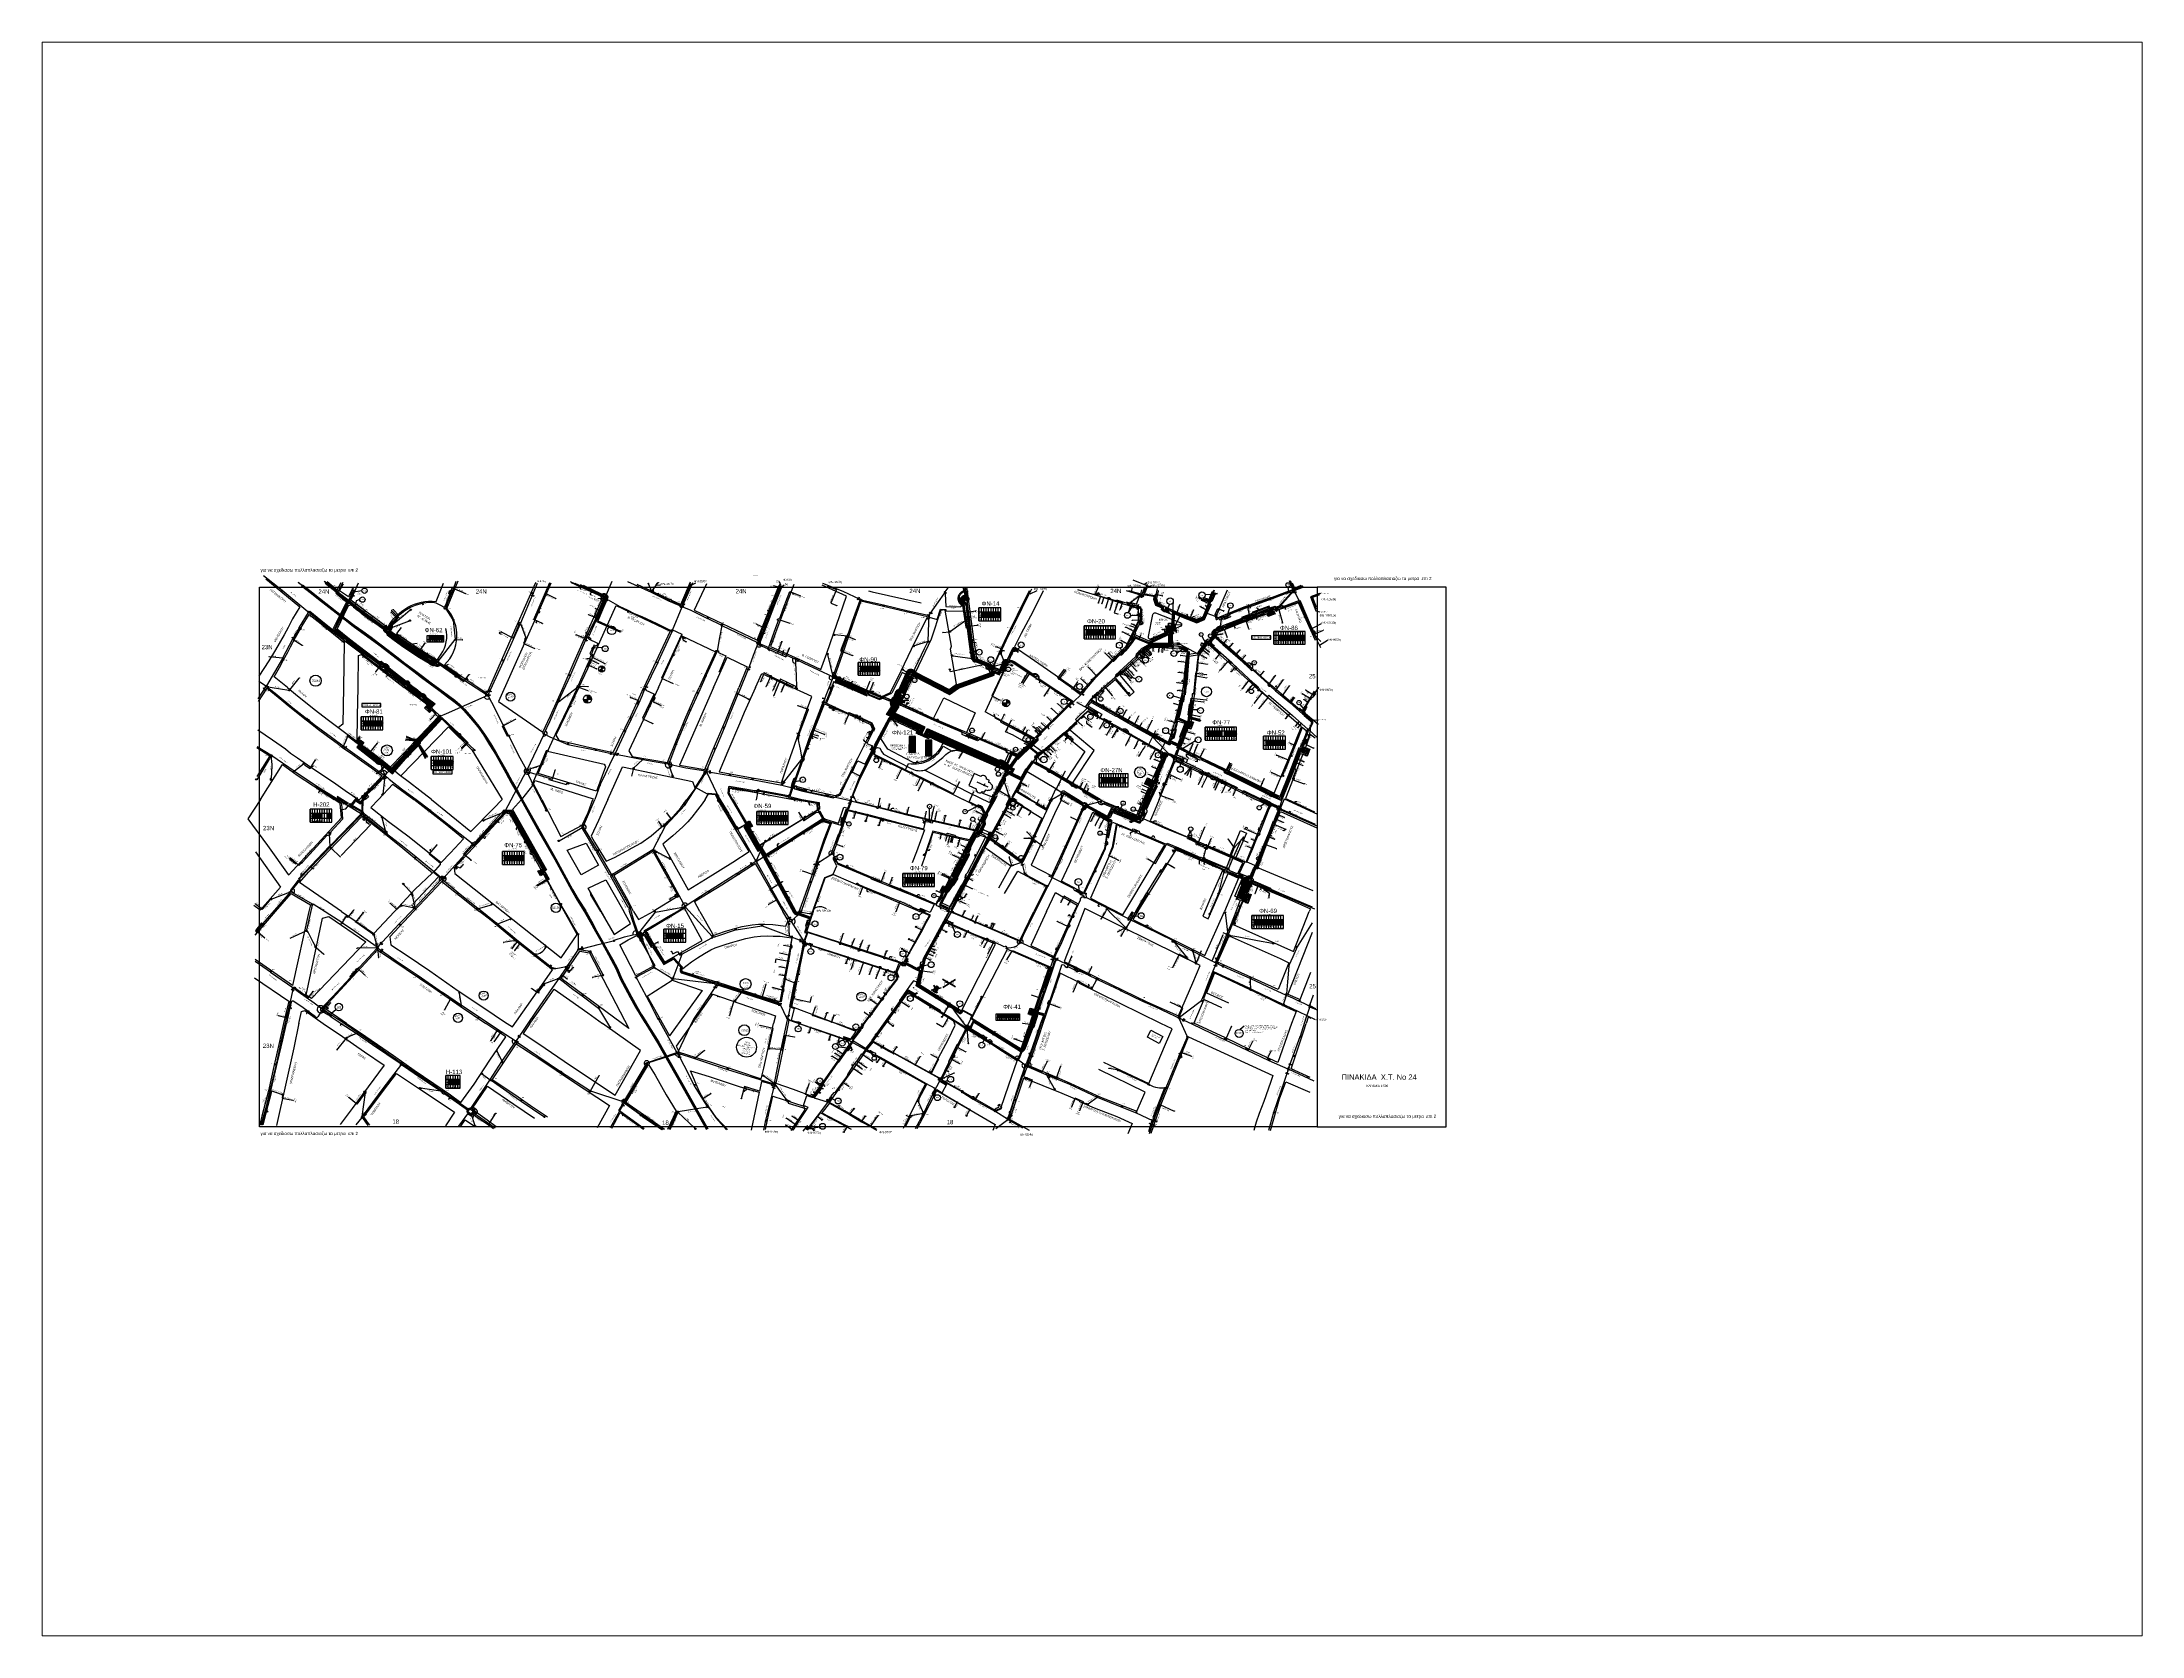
# Paper-space layout 'Layout1' of a CAD drawing. Header units: millimetres. Extents: x 26 to 231, y 20 to 176.
# The model-space entities are those that its viewports show. They can reach past a viewport. Long polylines and large blocks are cut down to what shows.
import ezdxf
from ezdxf import colors
from ezdxf.entities.mleader import LeaderData, LeaderLine
from ezdxf.enums import TextEntityAlignment as Align
from ezdxf.math import Vec2, Vec3

# ---------------------------------------------------------------- set-up
doc = ezdxf.new("R2010")
doc.units = ezdxf.units.MM
doc.linetypes.add('DASHED', pattern=[19.05, 12.7, -6.35])
for name, color, linetype in [('Link Box 2 Διευθύνσεων', 7, 'Continuous'), ('Link Box 4 Διευθύνσεων', 7, 'Continuous'), ('Pillar', 7, 'Continuous'), ('Pillar OTE', 7, 'Continuous'), ('Άγνωστα', 7, 'Continuous'), ('Ασφαλειοκιßώτια Χ.Τ 13 αναχωρήσεων', 7, 'Continuous'), ('Ασφαλειοκιβώτια Χ.Τ 12 αναχωρήσεων', 7, 'Continuous'), ('Ασφαλειοκιβώτια Χ.Τ 13 αναχωρήσεων', 7, 'Continuous'), ('Ασφαλειοκιβώτια Χ.Τ 6 αναχωρήσεων', 7, 'Continuous'), ('Ασφαλειοκιβώτια Χ.Τ 9 αναχωρήσεων', 7, 'Continuous'), ('Γέφυρες Εναέριου Δικτύου', 7, 'Continuous'), ('Γυμνά εναέρια ΧΤ (1Φ)   2x16AL', 7, 'Continuous'), ('Γυμνά εναέρια ΧΤ (3Φ)   3x50+35CU', 7, 'Continuous'), ('Γυμνά εναέρια ΧΤ (3Φ)   4x16AL', 7, 'Continuous'), ('Γυμνά εναέρια ΧΤ (3Φ)   4x16CU', 7, 'Continuous'), ('Γυμνά εναέρια ΧΤ (3Φ)   4x35AL', 7, 'Continuous'), ('Γυμνά εναέρια ΧΤ (3Φ)   4x35CU', 7, 'Continuous'), ('Γυμνά εναέρια ΧΤ (3Φ)   4x50AL', 7, 'Continuous'), ('Γυμνά εναέρια ΧΤ (3Φ)   4x50CU', 7, 'Continuous'), ('Γυμνά εναέρια ΧΤ και ΦΟΠ (3Φ)   3x35+35+16CU', 7, 'Continuous'), ('Γυμνά εναέρια ΧΤ και ΦΟΠ (3Φ)   4x50+16AL', 7, 'Continuous'), ('Εναέρια παροχή ΧΤ 4x16', 7, 'SYN_LINE'), ('Εναέρια παροχή ΧΤ 4x25', 7, 'SYN_LINE'), ('Επιγραφές - Σχήματα', 7, 'Continuous'), ('Επιτοίχιο Κουτί', 7, 'Continuous'), ('Καλώδια ΧΤ    4Χ35CU', 7, 'SYN_LINE'), ('Καλώδια ΧΤ   2x6AL', 7, 'DASHED'), ('Καλώδια ΧΤ   3x150+50AL', 7, 'DASHED'), ('Καλώδια ΧΤ   3x150+50CU', 7, 'DASHED'), ('Καλώδια ΧΤ   3x150+70AL', 7, 'DASHED'), ('Καλώδια ΧΤ   3x150AL+50XLPE', 7, 'DASHED'), ('Καλώδια ΧΤ   3x95+35 CU', 7, 'DASHED'), ('Καλώδια ΧΤ   3x95+50 AL XLPE', 7, 'DASHED'), ('Καλώδια ΧΤ   4x25CU', 7, 'DASHED'), ('Καλώδια ΧΤ   4x50AL', 7, 'DASHED'), ('Καλώδια ΧΤ   4x50CU', 7, 'DASHED'), ('Καλώδια ΧΤ   4x6AL', 7, 'DASHED'), ('Καλώδια ΧΤ   4x6CU', 7, 'DASHED'), ('Μηχανική τομή', 7, 'Continuous'), ('Στύλος Ξύλινος', 7, 'Continuous'), ('Στύλος Ξύλινος @ 1', 7, 'Continuous'), ('Στύλος ΦΜ', 7, 'Continuous'), ('Στύλος ΦΜ @ 1', 7, 'Continuous'), ('Συνδέσεις', 7, 'Continuous'), ('Συνεστραμμένα ΧΤ   3x70+54.6+25 AL', 7, 'SYN_LINE'), ('Συνεστραμμένα ΧΤ   4x120+25 AL', 7, 'SYN_LINE'), ('Τομή', 7, 'Continuous'), ('Υποσταθμοί', 7, 'Continuous'), ('Υποσταθμός εναέριος 2 στύλων', 7, 'Continuous'), ('Υποσταθμός πόλεως', 7, 'Continuous'), ('Υπόβαθρο ΔΕΗ', 7, 'Continuous'), ('Υπόγεια Καλώδια Δικτύου ΧΤ   .04', 7, 'DASHED'), ('Υπόγεια Καλώδια Δικτύου ΧΤ   .075', 7, 'DASHED'), ('Υπόγεια Καλώδια Δικτύου ΧΤ   .10', 7, 'DASHED'), ('Υπόγεια Καλώδια Δικτύου ΧΤ   .15', 7, 'DASHED'), ('Υπόγεια καλώδια Δικτύου ΧΤ και Παρ. ΧΤ - 3X150+70 AL', 7, 'DASHED'), ('Υπόγεια καλώδια Δικτύου ΧΤ και Παρ. ΧΤ X-95  (3X95AL +35CU  XLPE)', 7, 'DASHED'), ('Υπόγεια καλώδια Παροχών ΧΤ   .0225', 7, 'DASHED'), ('Υπόγεια καλώδια Παροχών ΧΤ   .075', 7, 'DASHED'), ('Υπόγεια καλώδια Παροχών ΧΤ   .15', 7, 'DASHED'), ('Υπόγεια καλώδια Παροχών ΧΤ   4x16AL', 7, 'DASHED'), ('Υπόγεια καλώδια Παροχών ΧΤ   4x16CU', 7, 'DASHED'), ('Υπόγεια καλώδια Παροχών ΧΤ   4x25', 7, 'DASHED'), ('Υπόγεια καλώδια Παροχών ΧΤ   4x50AL', 7, 'DASHED'), ('Υπόγεια καλώδια Παροχών ΧΤ   4x6', 7, 'DASHED')]:
    doc.layers.add(name, color=color, linetype=linetype)
doc.styles.add('ar', font='ARIAL.TTF')
doc.styles.add('arial', font='ARIAL.TTF')
doc.styles.get("Standard").update_dxf_attribs({"font": 'ARIAL.TTF'})
doc.linetypes.add('SYN_LINE', pattern='A,0.5,-0.0001,["/\\/\\/\\/",Standard,S=0.1,R=0,X=0,Y=-0.05],-0.25', length=0.7501)
doc.dimstyles.new('ISO-25', dxfattribs={"dimtxt": 2.5, "dimasz": 2.5, "dimexe": 1.25, "dimexo": 0.625, "dimtad": 1, "dimtxsty": 'Standard', "dimcen": 2.5, "dimadec": 0, "dimazin": 0, "dimtfac": 1, "dimtmove": 0, "dimatfit": 3, "dimfxl": 1, "dimarcsym": 0})
doc.dimstyles.get("Standard").update_dxf_attribs({"dimtxt": 0.18, "dimasz": 0.18, "dimexe": 0.18, "dimexo": 0.0625, "dimgap": 0.09, "dimtad": 0, "dimtih": 1, "dimtoh": 1, "dimdec": 4, "dimzin": 0, "dimdsep": 46, "dimtxsty": 'Standard', "dimcen": 0.09, "dimadec": 0, "dimazin": 0, "dimtfac": 1, "dimtdec": 4, "dimtofl": 0, "dimtmove": 0, "dimatfit": 3, "dimfxl": 1, "dimtolj": 1, "dimtzin": 0, "dimarcsym": 0})

# ---------------------------------------------------------------- blocks, each defined once
blk = doc.blocks.new('ΥΠΑΡΧΩΝ ΤΣΙΜΕΝΤΕΝΙΟΣ ΣΤΥΛΟΣ')
at = {"layer": 'Στύλος ΦΜ'}
blk.add_hatch(color=256, dxfattribs=at).paths.add_polyline_path([(-1.3, -2.3, 0.574793), (2.6, 0, 0.268822), (1.3, 2.3)])
blk.add_line((-1.3, -2.3), (1.3, 2.3), dxfattribs=at)
blk.add_circle((0, 0), 2.62, dxfattribs=at)
at = {"layer": 'Στύλος ΦΜ', "flags": 4}
for tag, p in [('ΤΥΠΟΣ', (-4.9, 3)), ('ΑΡΙΘΜΟΣ', (-4.7, 8.1))]:
    blk.add_attdef(tag, p, '', height=4, dxfattribs=at)
blk = doc.blocks.new('ΜΗΧΑΝΙΚΗ ΤΟΜΗ')
at = {"layer": 'Μηχανική τομή', "ltscale": 40}
for p, q in [((-1.9, 0.8), (1.9, 0.8)), ((1.9, 0), (-1.9, 0))]:
    blk.add_line(p, q, dxfattribs=at)
blk = doc.blocks.new('ΤΟΜΗ')
at = {"layer": 'Τομή', "ltscale": 40}
for p, q in [((-5.7, 0), (5.7, 0)), ((5.7, -2.3), (-5.7, -2.3))]:
    blk.add_line(p, q, dxfattribs=at)
blk = doc.blocks.new('ΥΠΑΡΧΩΝ ΞΥΛΙΝΟΣ ΣΤΥΛΟΣ')
at = {"layer": 'Στύλος Ξύλινος'}
h = blk.add_hatch(color=256, dxfattribs=at)
h.paths.add_polyline_path([(-2.6, 0, 0.270008), (-1.3, -2.3), (1.3, 2.3, 0.576266)])
h.paths.add_polyline_path([(-1.3, -2.3, 0.574793), (2.6, 0, 0.268822), (1.3, 2.3)])
blk.add_line((-1.3, -2.3), (1.3, 2.3), dxfattribs=at)
blk.add_circle((0, 0), 2.62, dxfattribs=at)
at = {"layer": 'Στύλος Ξύλινος', "flags": 4}
for tag, p in [('ΑΡΙΘΜΟΣ', (-4.9, 8.6)), ('ΤΥΠΟΣ', (-4.8, 3.4))]:
    blk.add_attdef(tag, p, '', height=4, dxfattribs=at)
blk = doc.blocks.new('LINK BOX 4 ΑΝΑΧΩΡΗΣΕΩΝ')
at = {"layer": 'Link Box 4 Διευθύνσεων', "ltscale": 40}
blk.add_hatch(color=256, dxfattribs=at).paths.add_polyline_path([(-3.5, 0), (-3.5, -4.7), (3.5, -4.7), (3.5, 0)])
for p, q in [((-3.5, 0), (-5.3, 0)), ((5.3, 0), (3.5, 0)), ((-3.5, -4.7), (-5.3, -4.7)), ((5.3, -4.7), (3.5, -4.7))]:
    blk.add_line(p, q, dxfattribs=at)
blk.add_lwpolyline([(-3.5, -4.7), (-3.5, 0), (3.5, 0), (3.5, -4.7)], close=True, dxfattribs=at)
blk = doc.blocks.new('ΥΠΟΣΤΑΘΜΟΣ ΕΝΑΕΡΙΟΣ ΕΠΙ 2 ΣΤΥΛΩΝ')
at = {"layer": 'Υποσταθμός εναέριος 2 στύλων', "linetype": 'Continuous'}
for points in [[(-12, -2.1, 0.574793), (-8.5, -0.1, 0.268822), (-9.6, 2)], [(9.7, -2.1, 0.574793), (13.2, -0.1, 0.268822), (12, 1.9)]]:
    blk.add_hatch(color=256, dxfattribs=at).paths.add_polyline_path(points)
for p, q in [((-12, -2.1), (-9.6, 2)), ((9.7, -2.1), (12, 1.9))]:
    blk.add_line(p, q, dxfattribs=at)
for centre in [(-10.8, -0.1), (10.8, -0.1)]:
    blk.add_circle(centre, 2.36, dxfattribs=at)
at = {"layer": 'Υποσταθμός πόλεως', "linetype": 'Continuous', "ltscale": 40}
blk.add_lwpolyline([(-8.6, 2.8), (8.6, 2.8), (8.6, -2.8), (-8.6, -2.8)], close=True, dxfattribs=at)
for points in [[(-5.8, 0), (-8.6, 2.8)], [(-8.6, -2.8), (-5.8, 0)], [(-5.8, 0), (5.8, 0)], [(5.8, 0), (8.6, 2.8)], [(8.6, -2.8), (5.8, 0)]]:
    blk.add_lwpolyline(points, dxfattribs=at)
at = {"layer": 'Υποσταθμός εναέριος 2 στύλων', "ltscale": 40, "flags": 1}
for tag, p in [('ΜΕΤΑΣΧΗΜΑΤΙΣΜΟΣ', (14.1, 2.5)), ('ΙΣΧΥΣ', (14.1, -0.3)), ('ΑΡΙΘΜΟΣ', (14.2, -3))]:
    blk.add_attdef(tag, p, '', height=1.8, dxfattribs=at)
blk = doc.blocks.new('ΥΠΟΣΤΑΘΜΟΣ ΠΟΛΕΩΣ 13 ΑΝΑΧΩΡΗΣΕΩΝ')
at = {"layer": 'Υποσταθμός πόλεως', "ltscale": 40}
for p, q in [((-11.1, -2.8), (-11.1, -4)), ((-9.5, -2.8), (-9.5, -4)), ((-7.8, -2.8), (-7.8, -4)), ((-6, -2.8), (-6, -4)), ((-4.1, -2.8), (-4.1, -4)), ((-2.3, -2.8), (-2.3, -4)), ((-0.4, -2.8), (-0.4, -4)), ((1.5, -2.8), (1.5, -4)), ((3.4, -2.8), (3.4, -4)), ((5.4, -2.8), (5.4, -4)), ((7.3, -2.8), (7.3, -4)), ((9.3, -2.8), (9.3, -4)), ((11.1, -2.8), (11.1, -4))]:
    blk.add_line(p, q, dxfattribs=at)
blk.add_lwpolyline([(-11.4, 2.8), (11.4, 2.8), (11.4, -2.8), (-11.4, -2.8)], close=True, dxfattribs=at)
for points in [[(-8.6, 0), (-11.4, 2.8)], [(-11.4, -2.8), (-8.6, 0)], [(-8.6, 0), (8.6, 0)], [(8.6, 0), (11.4, 2.8)], [(11.4, -2.8), (8.6, 0)]]:
    blk.add_lwpolyline(points, dxfattribs=at)
at = {"layer": 'Υποσταθμός πόλεως', "linetype": 'SYN_LINE', "ltscale": 40, "flags": 1}
for tag, p in [('ΜΕΤΑΣΧΗΜΑΤΙΣΜΟΣ', (12.2, 1.7)), ('ΙΣΧΥΣ', (12.2, -1.1)), ('ΑΡΙΘΜΟΣ', (12.3, -3.8))]:
    blk.add_attdef(tag, p, '', height=1.8, dxfattribs=at)
blk = doc.blocks.new('_ΣΥΝΔΕΣΗ')
at = {"layer": 'Συνδέσεις', "linetype": 'SYN_LINE', "ltscale": 40}
blk.add_hatch(color=256, dxfattribs=at).paths.add_polyline_path([(0.5, 0, 1), (-0.5, 0, 1)])
at = {"layer": 'Συνδέσεις'}
blk.add_circle((0, 0), 0.5, dxfattribs=at)
blk = doc.blocks.new('ΑΣΦΑΛΕΙΟΚΙΒΩΤΙΟ ΥΠΟΣΤΑΘΜΟΥ 9 ΑΝΑΧΩΡΗΣΕΩΝ')
at = {"layer": 'Ασφαλειοκιβώτια Χ.Τ 9 αναχωρήσεων', "ltscale": 40}
for p, q in [((-23.8, 40.4), (24, 40.4)), ((-23.8, 31.4), (24, 31.4)), ((-23.8, 22.4), (24, 22.4)), ((-23.8, 13.4), (24, 13.4)), ((-23.8, 4.4), (24, 4.4)), ((-9.7, 40.4), (-9.7, -40.6)), ((9.9, 40.4), (9.9, -40.6)), ((-23.8, -4.6), (24, -4.6)), ((-23.8, -13.6), (24, -13.6)), ((-23.8, -22.6), (24, -22.6)), ((-23.8, -31.6), (24, -31.6))]:
    blk.add_line(p, q, dxfattribs=at)
at = {"layer": 'Ασφαλειοκιβώτια Χ.Τ 9 αναχωρήσεων'}
blk.add_lwpolyline([(-23.8, -40.6), (24, -40.6), (24, 40.4), (-23.8, 40.4)], close=True, dxfattribs=at)
for s, p in [('1', (-19.1, 36.7)), ('2', (-18.9, 28)), ('5', (-18.5, 1.1)), ('4', (-18.2, 9.9)), ('3', (-18.1, 18.5)), ('9', (-18.6, -35.1)), ('7', (-18.5, -16.2)), ('6', (-18.2, -8.3)), ('8', (-17.8, -26.2))]:
    blk.add_text(s, height=3.6, rotation=270, dxfattribs=at).set_placement(p)
at = {"layer": 'Ασφαλειοκιβώτια Χ.Τ 9 αναχωρήσεων', "ltscale": 40}
for tag, height, p in [('ΟΝΟΜΑ', 5, (-0.2, 44.3)), ('ΚΕΙΜΕΝΟ 1', 2, (17.1, 35.6)), ('ΚΕΙΜΕΝΟ 2', 2, (17.1, 26.9)), ('ΚΕΙΜΕΝΟ 3', 2, (17.1, 17.7)), ('ΚΕΙΜΕΝΟ 4', 2, (17.1, 8.7)), ('ΚΕΙΜΕΝΟ 5', 2, (17.1, -0.1)), ('ΣΧ', 2, (-0.1, -42.6)), ('ΚΕΙΜΕΝΟ 6', 2, (17.1, -9.1)), ('ΚΕΙΜΕΝΟ 7', 2, (17.1, -18.1)), ('ΚΕΙΜΕΝΟ 8', 2, (17.1, -26.9)), ('ΚΕΙΜΕΝΟ 9', 2, (17.1, -36))]:
    blk.add_attdef(tag, text='', height=height, dxfattribs=at).set_placement(p, align=Align.MIDDLE_CENTER)
blk = doc.blocks.new('ΑΣΦΑΛΕΙΟΚΙΒΩΤΙΟ ΥΠΟΣΤΑΘΜΟΥ 13 ΑΝΑΧΩΡΗΣΕΩΝ')
at = {"layer": 'Ασφαλειοκιβώτια Χ.Τ 13 αναχωρήσεων', "ltscale": 40}
for p, q in [((-23.9, 58.3), (24, 58.3)), ((-23.9, 49.3), (24, 49.3)), ((-23.9, 40.3), (24, 40.3)), ((-23.9, 31.3), (24, 31.3)), ((-23.9, 22.3), (24, 22.3)), ((-23.9, 13.3), (24, 13.3)), ((-23.9, 4.3), (24, 4.3)), ((-9.8, 58.3), (-9.8, -58.7)), ((9.9, 58.3), (9.9, -58.7)), ((24, 58.3), (24, -45.9)), ((-23.9, -4.7), (24, -4.7)), ((-23.9, -13.7), (24, -13.7)), ((-23.9, -22.7), (24, -22.7)), ((-23.9, -31.7), (24, -31.7)), ((-23.9, -40.7), (24, -40.7)), ((-23.9, -49.7), (24, -49.7))]:
    blk.add_line(p, q, dxfattribs=at)
at = {"layer": 'Ασφαλειοκιβώτια Χ.Τ 13 αναχωρήσεων'}
blk.add_lwpolyline([(-23.9, -58.7), (24, -58.7), (24, 58.3), (-23.9, 58.3)], close=True, dxfattribs=at)
for s, p in [('3', (-18.6, 37.6)), ('5', (-18.6, 19.6)), ('6', (-18.6, 10.4)), ('1', (-18.6, 55.3)), ('2', (-18.6, 46.7)), ('4', (-18.6, 28.6)), ('7', (-18.6, 2.2)), ('10', (-20.4, -25.1)), ('13', (-20.4, -51.9)), ('11', (-20.4, -33.9)), ('12', (-20.4, -43.3)), ('8', (-18.6, -7.5)), ('9', (-18.6, -16.2))]:
    blk.add_text(s, height=3.6, rotation=270, dxfattribs=at).set_placement(p)
at = {"layer": 'Ασφαλειοκιβώτια Χ.Τ 13 αναχωρήσεων', "ltscale": 40}
for tag, height, p in [('ΟΝΟΜΑ', 5, (1.2, 62.4)), ('ΚΕΙΜΕΝΟ 3', 2, (17, 35.9)), ('ΚΕΙΜΕΝΟ 4', 2, (17, 27)), ('ΚΕΙΜΕΝΟ 5', 2, (17, 18.1)), ('ΚΕΙΜΕΝΟ 6', 2, (17, 9.2)), ('ΚΕΙΜΕΝΟ 7', 2, (17, 0.1)), ('ΚΕΙΜΕΝΟ 1', 2, (17.2, 53.4)), ('ΚΕΙΜΕΝΟ 2', 2, (17.2, 44.7)), ('ΣΧ', 2, (1.2, -60.5)), ('ΚΕΙΜΕΝΟ 10', 2, (17, -27)), ('ΚΕΙΜΕΝΟ 11', 2, (17, -36)), ('ΚΕΙΜΕΝΟ 12', 2, (17, -45)), ('ΚΕΙΜΕΝΟ 13', 2, (17, -54.2)), ('ΚΕΙΜΕΝΟ 8', 2, (17, -8.6)), ('ΚΕΙΜΕΝΟ 9', 2, (17, -17.7))]:
    blk.add_attdef(tag, text='', height=height, dxfattribs=at).set_placement(p, align=Align.MIDDLE_CENTER)
blk = doc.blocks.new('ΕΠΙΤΟΙΧΙΟ ΚΟΥΤΙ')
at = {"layer": 'Επιτοίχιο Κουτί', "ltscale": 40}
blk.add_lwpolyline([(-2.1, 1.4), (1.9, 1.4), (1.9, -1.4), (-2.1, -1.4)], close=True, dxfattribs=at)
blk = doc.blocks.new('ΥΠΟΣΤΑΘΜΟΣ ΠΟΛΕΩΣ 8 ΑΝΑΧΩΡΗΣΕΩΝ')
at = {"layer": 'Υποσταθμός πόλεως', "linetype": 'Continuous', "ltscale": 40}
for p, q in [((-8.2, -2.8), (-8.2, -4)), ((-5.9, -2.8), (-5.9, -4)), ((-3.5, -2.8), (-3.5, -4)), ((-1.3, -2.8), (-1.3, -4)), ((1.2, -2.8), (1.2, -4)), ((3.6, -2.8), (3.6, -4)), ((6, -2.8), (6, -4)), ((8.2, -2.8), (8.2, -4))]:
    blk.add_line(p, q, dxfattribs=at)
blk.add_lwpolyline([(-8.6, 2.8), (8.6, 2.8), (8.6, -2.8), (-8.6, -2.8)], close=True, dxfattribs=at)
for points in [[(-5.8, 0), (-8.6, 2.8)], [(5.8, 0), (8.6, 2.8)], [(-8.6, -2.8), (-5.8, 0)], [(-5.8, 0), (5.8, 0)], [(8.6, -2.8), (5.8, 0)]]:
    blk.add_lwpolyline(points, dxfattribs=at)
at = {"layer": 'Υποσταθμός πόλεως', "linetype": 'SYN_LINE', "ltscale": 40, "flags": 1}
for tag, p in [('ΜΕΤΑΣΧΗΜΑΤΙΣΜΟΣ', (9.6, 1.4)), ('ΙΣΧΥΣ', (9.6, -1.4)), ('ΑΡΙΘΜΟΣ', (9.7, -4.1))]:
    blk.add_attdef(tag, p, '', height=1.8, dxfattribs=at)
blk = doc.blocks.new('ΥΠΟΣΤΑΘΜΟΣ ΠΟΛΕΩΣ 9 ΑΝΑΧΩΡΗΣΕΩΝ')
at = {"layer": 'Υποσταθμός πόλεως', "ltscale": 40}
for p, q in [((-9.6, -2.8), (-9.6, -4)), ((-7.1, -2.8), (-7.1, -4)), ((-4.8, -2.8), (-4.8, -4)), ((-2.4, -2.8), (-2.4, -4)), ((0.1, -2.8), (0.1, -4)), ((2.5, -2.8), (2.5, -4)), ((5, -2.8), (5, -4)), ((7.5, -2.8), (7.5, -4)), ((9.6, -2.8), (9.6, -4))]:
    blk.add_line(p, q, dxfattribs=at)
blk.add_lwpolyline([(-10, 2.8), (10, 2.8), (10, -2.8), (-10, -2.8)], close=True, dxfattribs=at)
for points in [[(-7.2, 0), (-10, 2.8)], [(-10, -2.8), (-7.2, 0)], [(-7.2, 0), (7.2, 0)], [(7.2, 0), (10, 2.8)], [(10, -2.8), (7.2, 0)]]:
    blk.add_lwpolyline(points, dxfattribs=at)
at = {"layer": 'Υποσταθμός πόλεως', "linetype": 'SYN_LINE', "ltscale": 40, "flags": 1}
for tag, p in [('ΜΕΤΑΣΧΗΜΑΤΙΣΜΟΣ', (10.8, 1.7)), ('ΙΣΧΥΣ', (10.8, -1.1)), ('ΑΡΙΘΜΟΣ', (10.9, -3.8))]:
    blk.add_attdef(tag, p, '', height=1.8, dxfattribs=at)
blk = doc.blocks.new('ΑΣΦΑΛΕΙΟΚΙΒΩΤΙΟ ΥΠΟΣΤΑΘΜΟΥ 12 ΑΝΑΧΩΡΗΣΕΩΝ')
at = {"layer": 'Ασφαλειοκιβώτια Χ.Τ 12 αναχωρήσεων', "ltscale": 40}
for p, q in [((-23.9, 54), (23.9, 54)), ((-23.9, 45), (23.9, 45)), ((-23.9, 36), (23.9, 36)), ((-23.9, 27), (23.9, 27)), ((-23.9, 18), (23.9, 18)), ((-23.9, 9), (23.9, 9)), ((-23.9, 0), (23.9, 0)), ((-9.8, 54), (-9.8, -54)), ((9.8, 54), (9.8, -54)), ((-23.9, -9), (23.9, -9)), ((-23.9, -18), (23.9, -18)), ((-23.9, -27), (23.9, -27)), ((-23.9, -36), (23.9, -36)), ((-23.9, -45), (23.9, -45))]:
    blk.add_line(p, q, dxfattribs=at)
at = {"layer": 'Ασφαλειοκιβώτια Χ.Τ 12 αναχωρήσεων'}
blk.add_lwpolyline([(-23.9, -54), (23.9, -54), (23.9, 54), (-23.9, 54)], close=True, dxfattribs=at)
for s, p in [('3', (-19, 31.9)), ('4', (-18.8, 23.6)), ('6', (-18.7, 6.3)), ('2', (-18.1, 41.9)), ('5', (-18, 13.8)), ('1', (-18, 50.4)), ('12', (-20.1, -47)), ('7', (-19.7, -2.8)), ('10', (-19.1, -26.7)), ('9', (-18.8, -21.4)), ('11', (-18.9, -37.8)), ('8', (-18.8, -13))]:
    blk.add_text(s, height=3.6, rotation=270, dxfattribs=at).set_placement(p)
at = {"layer": 'Ασφαλειοκιβώτια Χ.Τ 12 αναχωρήσεων', "ltscale": 40}
for tag, height, p in [('ΟΝΟΜΑ', 5, (0.1, 57.9)), ('ΚΕΙΜΕΝΟ 1', 2, (17.3, 49.2)), ('ΚΕΙΜΕΝΟ 2', 2, (17.3, 40.5)), ('ΚΕΙΜΕΝΟ 3', 2, (17.3, 31.4)), ('ΚΕΙΜΕΝΟ 4', 2, (17.3, 22.4)), ('ΚΕΙΜΕΝΟ 5', 2, (17.3, 13.6)), ('ΚΕΙΜΕΝΟ 6', 2, (17.3, 4.7)), ('ΣΧ', 2, (0.2, -56.1)), ('ΚΕΙΜΕΝΟ 10', 2, (17.3, -31.5)), ('ΚΕΙΜΕΝΟ 11', 2, (17.3, -40.6)), ('ΚΕΙΜΕΝΟ 12', 2, (17.3, -49.5)), ('ΚΕΙΜΕΝΟ 7', 2, (17.3, -4.4)), ('ΚΕΙΜΕΝΟ 8', 2, (17.3, -13.2)), ('ΚΕΙΜΕΝΟ 9', 2, (17.3, -22.3))]:
    blk.add_attdef(tag, text='', height=height, dxfattribs=at).set_placement(p, align=Align.MIDDLE_CENTER)
blk = doc.blocks.new('υποσταθμος σε κλειστο χωρο')
at = {"layer": 'Υποσταθμοί', "ltscale": 40}
blk.add_hatch(color=256, dxfattribs=at).paths.add_polyline_path([(-10, -3), (10, -3), (10, 3)])
blk.add_lwpolyline([(-10, -3), (-10, 3), (10, 3), (10, -3)], close=True, dxfattribs=at)
blk.add_lwpolyline([(-10, -3), (10, 3)], dxfattribs=at)
blk = doc.blocks.new('ΥΠΑΡΧΩΝ ΥΠΟΣΤΑΘΜΟΣ ΣΕ ΚΛΕΙΣΤΟ ΧΩΡΟ')
at = {"layer": 'Υποσταθμοί'}
blk.add_blockref('υποσταθμος σε κλειστο χωρο', (0, 0), dxfattribs=at)
at = {"layer": 'Υποσταθμοί', "linetype": 'SYN_LINE', "ltscale": 40, "flags": 1}
for tag, p in [('ΜΕΤΑΣΧΗΜΑΤΙΣΜΟΣ', (11, 2)), ('ΙΣΧΥΣ', (11, -1)), ('ΑΡΙΘΜΟΣ', (11, -4))]:
    blk.add_attdef(tag, p, '', height=2, dxfattribs=at)
blk = doc.blocks.new('LINK BOX 2 ΑΝΑΧΩΡΗΣΕΩΝ')
at = {"layer": 'Link Box 2 Διευθύνσεων', "ltscale": 40}
blk.add_hatch(color=256, dxfattribs=at).paths.add_polyline_path([(-2, 1.3), (-2, -1.5), (1.9, -1.5), (1.9, 1.3)])
for p, q in [((-2, -0.1), (-4.3, -0.1)), ((4.1, -0.1), (1.9, -0.1))]:
    blk.add_line(p, q, dxfattribs=at)
blk.add_lwpolyline([(-2, -1.5), (-2, 1.3), (1.9, 1.3), (1.9, -1.5)], close=True, dxfattribs=at)
blk = doc.blocks.new('ΑΣΦΑΛΕΙΟΚΙΒΩΤΙΟ ΥΠΟΣΤΑΘΜΟΥ 6 ΑΝΑΧΩΡΗΣΕΩΝ')
at = {"layer": 'Ασφαλειοκιβώτια Χ.Τ 6 αναχωρήσεων', "ltscale": 40}
for p, q in [((-23.9, 27), (23.9, 27)), ((-23.9, 18), (23.9, 18)), ((-23.9, 9), (23.9, 9)), ((-23.9, 0), (23.9, 0)), ((-9.8, 27), (-9.8, -27)), ((9.8, 27), (9.8, -27)), ((-23.9, -9), (23.9, -9)), ((-23.9, -18), (23.9, -18))]:
    blk.add_line(p, q, dxfattribs=at)
at = {"layer": 'Ασφαλειοκιβώτια Χ.Τ 6 αναχωρήσεων'}
blk.add_lwpolyline([(-23.9, -27), (23.9, -27), (23.9, 27), (-23.9, 27)], close=True, dxfattribs=at)
for s, p in [('2', (-19.1, 14.3)), ('3', (-18.8, 6)), ('1', (-18.7, 23.3)), ('6', (-18.9, -21.1)), ('5', (-18.9, -12.5)), ('4', (-18.5, -3.4))]:
    blk.add_text(s, height=3.6, rotation=270, dxfattribs=at).set_placement(p)
at = {"layer": 'Ασφαλειοκιβώτια Χ.Τ 6 αναχωρήσεων', "ltscale": 40}
for tag, height, p in [('ΟΝΟΜΑ', 5, (-0.3, 31.7)), ('ΚΕΙΜΕΝΟ 1', 2, (17, 22.4)), ('ΚΕΙΜΕΝΟ 2', 2, (17, 13.7)), ('ΚΕΙΜΕΝΟ 3', 2, (17, 4.3)), ('ΣΧ', 2, (-0.2, -29.2)), ('ΚΕΙΜΕΝΟ 4', 2, (17, -4.7)), ('ΚΕΙΜΕΝΟ 5', 2, (17, -13.5)), ('ΚΕΙΜΕΝΟ 6', 2, (17, -22.4))]:
    blk.add_attdef(tag, text='', height=height, dxfattribs=at).set_placement(p, align=Align.MIDDLE_CENTER)
blk = doc.blocks.new('Pillar')
at = {"layer": 'Υποσταθμός πόλεως', "linetype": 'Continuous', "ltscale": 40}
blk.add_lwpolyline([(-9, 3), (9, 3), (9, -3), (-9, -3)], close=True, dxfattribs=at)
for points in [[(-6, 0), (-9, 3)], [(-9, -3), (-6, 0)], [(-6, 0), (6, 0)], [(6, 0), (9, 3)], [(9, -3), (6, 0)]]:
    blk.add_lwpolyline(points, dxfattribs=at)
at = {"layer": 'Pillar', "ltscale": 40}
blk.add_attdef('PILLAR', (-6, 4), '', height=2.52, dxfattribs=at)
blk = doc.blocks.new('TSONTA XT1')
at = {"ltscale": 40}
h = blk.add_hatch(color=256, dxfattribs=at)
h.dxf.hatch_style = 1
h.paths.add_polyline_path([(596, 2487.7), (597.1, 2488.8), (596, 2489.9), (594.9, 2488.8)])
blk.add_lwpolyline([(594.9, 2488.8), (596, 2489.9), (597.1, 2488.8), (596, 2487.7)], close=True, dxfattribs=at)
blk = doc.blocks.new('PILLAR ΟΤΕ')
at = {"layer": 'Pillar OTE', "ltscale": 40}
blk.add_lwpolyline([(-3.3, 2), (3.4, 2), (3.4, -2), (-3.3, -2)], close=True, dxfattribs=at)
at = {"layer": 'Pillar OTE', "insert": (-1.8, 0.7), "char_height": 1.357, "width": 109.961, "attachment_point": 1}
blk.add_mtext('{\\fArial|b1|i0|c161|p34;OTE}', dxfattribs=at)
blk = doc.blocks.new('ΑΣΦΑΛΕΙΟΚΙΒΩΤΙΟ ΥΣ 13 ΑΝΑΧΩΡΗΣΕΩΝ')
at = {"layer": 'Ασφαλειοκιßώτια Χ.Τ 13 αναχωρήσεων'}
for p, q in [((-6.1, 14.6), (-6.2, -14.7)), ((5.9, 14.6), (-6.1, 14.6)), ((5.8, -14.7), (5.9, 14.6)), ((-6.2, -14.7), (5.8, -14.7))]:
    blk.add_line(p, q, dxfattribs=at)
at = {"layer": 'Ασφαλειοκιßώτια Χ.Τ 13 αναχωρήσεων', "ltscale": 40}
for p, q in [((-6.1, 14.6), (5.9, 14.6)), ((-6.1, 12.3), (5.9, 12.3)), ((-6.1, 10.1), (5.9, 10.1)), ((-6.1, 7.8), (5.9, 7.8)), ((-6.1, 5.6), (5.8, 5.6)), ((-6.1, 3.3), (5.8, 3.3)), ((-6.1, 1.1), (5.8, 1.1)), ((-2.6, 14.6), (-2.7, -14.7)), ((2.4, 14.6), (2.3, -14.7)), ((-6.2, -7.9), (5.8, -7.9)), ((-6.2, -10.2), (5.8, -10.2)), ((-6.2, -12.4), (5.8, -12.4)), ((-6.1, -1.2), (5.8, -1.2)), ((-6.1, -3.4), (5.8, -3.4)), ((-6.1, -5.7), (5.8, -5.7))]:
    blk.add_line(p, q, dxfattribs=at)
at = {"layer": 'Ασφαλειοκιßώτια Χ.Τ 13 αναχωρήσεων'}
for s, p in [('13', (-5.1, 13.1)), ('12', (-5, 10.8)), ('11', (-5, 8.6)), ('10', (-5, 6.3)), ('9', (-4.6, 3.9)), ('8', (-4.5, 1.6)), ('7', (-4.5, -0.4)), ('2', (-4.8, -11.7)), ('4', (-4.6, -7.3)), ('3', (-4.6, -9.6)), ('1', (-4.7, -14)), ('6', (-4.5, -2.9)), ('5', (-4.6, -5.2))]:
    blk.add_text(s, height=0.9, rotation=359.8162, dxfattribs=at).set_placement(p)
at = {"layer": 'Ασφαλειοκιßώτια Χ.Τ 13 αναχωρήσεων', "ltscale": 40}
for tag, height, p in [('ΟΝΟΜΑ', 1.25, (0.2, 15.6)), ('ΚΕΙΜΕΝΟ 11', 0.5, (4.4, 8.9)), ('ΚΕΙΜΕΝΟ 13', 0.5, (4.4, 13.4)), ('ΚΕΙΜΕΝΟ 12', 0.5, (4.4, 11.2)), ('ΚΕΙΜΕΝΟ 10', 0.5, (4.4, 6.7)), ('ΚΕΙΜΕΝΟ 9', 0.5, (4.2, 4.4)), ('ΚΕΙΜΕΝΟ 8', 0.5, (4.3, 2.3)), ('ΚΕΙΜΕΝΟ 7', 0.5, (4.2, -0.1)), ('ΣΧ', 0.5, (0.1, -15.1)), ('ΚΕΙΜΕΝΟ 2', 0.5, (4.1, -11.3)), ('ΚΕΙΜΕΝΟ 4', 0.5, (4.2, -6.8)), ('ΚΕΙΜΕΝΟ 3', 0.5, (4.2, -9.1)), ('ΚΕΙΜΕΝΟ 1', 0.5, (4.2, -13.6)), ('ΚΕΙΜΕΝΟ 6', 0.5, (4.3, -2.3)), ('ΚΕΙΜΕΝΟ 5', 0.5, (4.2, -4.6))]:
    blk.add_attdef(tag, text='', height=height, rotation=359.8162, dxfattribs=at).set_placement(p, align=Align.MIDDLE_CENTER)
blk = doc.blocks.new('τομή_')
at = {"layer": 'Επιγραφές - Σχήματα'}
for p, q in [((-1.3, -0.2), (0.1, 0.7)), ((-1.1, -0.5), (0.3, 0.5)), ((-0.7, 0.6), (-0.3, -0.4))]:
    blk.add_line(p, q, dxfattribs=at)
blk = doc.blocks.new('*D67')
at = {"layer": 'Defpoints', "color": 0, "linetype": 'DASHED', "ltscale": 0.2, "transparency": 16777216}
for p in [(1280.3, 1188.1), (1286.4, 1182.4), (1235.1, 1127.7)]:
    blk.add_point(p, dxfattribs=at)
at = {"layer": 'Καλώδια ΧΤ   3x150AL+50XLPE', "color": 0, "linetype": 'DASHED', "lineweight": -2, "ltscale": 0.2, "transparency": 16777216}
for p, q in [((1230.7, 1135.3), (1278.6, 1186.3)), ((1286, 1182.8), (1279.4, 1189)), ((1234.6, 1128.2), (1228.1, 1134.3))]:
    blk.add_line(p, q, dxfattribs=at)
at = {"layer": 'Καλώδια ΧΤ   3x150AL+50XLPE', "color": 0, "linetype": 'DASHED', "ltscale": 0.2, "transparency": 16777216}
for points in [[(1278.3, 1186.6), (1278.9, 1186), (1280.3, 1188.1)], [(1230.4, 1135.6), (1231, 1135), (1229, 1133.5)]]:
    blk.add_solid(points, dxfattribs=at)
at = {"layer": 'Καλώδια ΧΤ   3x150AL+50XLPE', "color": 0, "linetype": 'DASHED', "ltscale": 0.2, "transparency": 16777216, "insert": (1253.1, 1162.2), "char_height": 2.5, "attachment_point": 5, "rotation": 46.7949}
blk.add_mtext('74,97', dxfattribs=at)
blk = doc.blocks.new('*D68')
at = {"layer": 'Defpoints', "color": 0, "linetype": 'DASHED', "ltscale": 0.2, "transparency": 16777216}
for p in [(1136.4, 1302.6), (1154.2, 1285.7), (1077.7, 1240.9)]:
    blk.add_point(p, dxfattribs=at)
at = {"layer": 'Καλώδια ΧΤ   3x150AL+50XLPE', "color": 0, "linetype": 'DASHED', "lineweight": -2, "ltscale": 0.2, "transparency": 16777216}
for p, q in [((1136.8, 1302.2), (1155.1, 1284.8)), ((1097.3, 1225.8), (1152.5, 1283.9)), ((1078.2, 1240.5), (1096.4, 1223.1))]:
    blk.add_line(p, q, dxfattribs=at)
at = {"layer": 'Καλώδια ΧΤ   3x150AL+50XLPE', "color": 0, "linetype": 'DASHED', "ltscale": 0.2, "transparency": 16777216}
for points in [[(1152.2, 1284.2), (1152.8, 1283.6), (1154.2, 1285.7)], [(1097, 1226.1), (1097.6, 1225.5), (1095.5, 1224)]]:
    blk.add_solid(points, dxfattribs=at)
at = {"layer": 'Καλώδια ΧΤ   3x150AL+50XLPE', "color": 0, "linetype": 'DASHED', "ltscale": 0.2, "transparency": 16777216, "insert": (1123.3, 1256.3), "char_height": 2.5, "attachment_point": 5, "rotation": 46.4662}
blk.add_mtext('85,16', dxfattribs=at)
blk = doc.blocks.new('*D69')
at = {"layer": 'Defpoints', "color": 0, "linetype": 'DASHED', "ltscale": 0.2, "transparency": 16777216}
for p in [(2738.5, 1081.5), (2746.8, 1078.1), (2725.1, 1026)]:
    blk.add_point(p, dxfattribs=at)
at = {"layer": 'Καλώδια ΧΤ   3x150AL+50XLPE', "color": 0, "linetype": 'DASHED', "lineweight": -2, "ltscale": 0.2, "transparency": 16777216}
for p, q in [((2717.8, 1031.7), (2737.6, 1079.2)), ((2746.2, 1078.3), (2737.4, 1082)), ((2724.5, 1026.2), (2715.6, 1029.9))]:
    blk.add_line(p, q, dxfattribs=at)
at = {"layer": 'Καλώδια ΧΤ   3x150AL+50XLPE', "color": 0, "linetype": 'DASHED', "ltscale": 0.2, "transparency": 16777216}
for points in [[(2737.2, 1079.4), (2737.9, 1079.1), (2738.5, 1081.5)], [(2717.4, 1031.9), (2718.1, 1031.6), (2716.8, 1029.4)]]:
    blk.add_solid(points, dxfattribs=at)
at = {"layer": 'Καλώδια ΧΤ   3x150AL+50XLPE', "color": 0, "linetype": 'DASHED', "ltscale": 0.2, "transparency": 16777216, "insert": (2725.7, 1056.3), "char_height": 2.5, "attachment_point": 5, "rotation": 67.3787}
blk.add_mtext('56,46', dxfattribs=at)

msp = doc.modelspace()

# ---------------------------------------------------------------- hatches: boundary and pattern name
at = {"layer": 'Pillar OTE', "ltscale": 40}
h = msp.add_hatch(color=256, dxfattribs=at)
h.dxf.hatch_style = 1
h.paths.add_polyline_path([(1727.084, 1629.407), (1727.503, 1629.405), (1727.233, 1629.731)])
h = msp.add_hatch(color=256, dxfattribs=at)
h.dxf.hatch_style = 1
h.paths.add_polyline_path([(2331.759, 1580.374), (2332.151, 1580.52), (2331.784, 1580.73)])
h = msp.add_hatch(color=256, dxfattribs=at)
h.dxf.hatch_style = 1
h.paths.add_polyline_path([(2131.189, 1517.25), (2131.928, 1517.247), (2131.452, 1517.822)])
h = msp.add_hatch(color=256, dxfattribs=at)
h.dxf.hatch_style = 1
h.paths.add_polyline_path([(2380.211, 1426.18), (2380.354, 1426.793), (2379.784, 1426.507)])
h = msp.add_hatch(color=256, dxfattribs=at)
h.dxf.hatch_style = 1
h.paths.add_polyline_path([(2394.3, 1415.44), (2393.72, 1415.686), (2393.905, 1415.076)])
h = msp.add_hatch(color=256, dxfattribs=at)
h.dxf.hatch_style = 1
h.paths.add_polyline_path([(2363.419, 1366.902), (2362.782, 1367.009), (2363.112, 1366.445)])
h = msp.add_hatch(color=256, dxfattribs=at)
h.dxf.hatch_style = 1
h.paths.add_polyline_path([(1147.039, 1297.518), (1146.932, 1297.113), (1147.315, 1297.292)])
h = msp.add_hatch(color=256, dxfattribs=at)
h.dxf.hatch_style = 1
h.paths.add_polyline_path([(2126.232, 1008.868), (2126.086, 1009.986), (2125.313, 1009.148)])
h = msp.add_hatch(color=256, dxfattribs=at)
h.dxf.hatch_style = 1
h.paths.add_polyline_path([(2248.722, 934.781), (2249.749, 934.699), (2249.147, 935.549)])
h = msp.add_hatch(color=256, dxfattribs=at)
h.dxf.hatch_style = 1
h.paths.add_polyline_path([(2287.745, 890.877), (2287.616, 889.855), (2288.493, 890.417)])
h = msp.add_hatch(color=256, dxfattribs=at)
h.dxf.hatch_style = 1
h.paths.add_polyline_path([(2224.147, 802.405), (2224.106, 801.376), (2224.931, 802.011)])
h = msp.add_hatch(color=256, dxfattribs=at)
h.dxf.hatch_style = 1
h.paths.add_polyline_path([(2155.746, 739.599), (2155.206, 739.617), (2155.542, 739.185)])
at = {"layer": 'Ασφαλειοκιβώτια Χ.Τ 12 αναχωρήσεων'}
h = msp.add_hatch(color=6, dxfattribs=at)
h.dxf.hatch_style = 1
h.paths.add_polyline_path([(2511.297, 1360.97), (2515.797, 1360.97), (2515.797, 1370.797), (2511.297, 1370.797)])
h = msp.add_hatch(color=85, dxfattribs=at)
h.dxf.hatch_style = 1
h.paths.add_polyline_path([(2515.797, 1360.97), (2520.297, 1360.97), (2520.297, 1370.797), (2515.797, 1370.797)])
h = msp.add_hatch(color=30, dxfattribs=at)
h.dxf.hatch_style = 1
h.paths.add_polyline_path([(2520.297, 1360.97), (2524.797, 1360.97), (2524.797, 1370.797), (2520.297, 1370.797)])
h = msp.add_hatch(color=151, dxfattribs=at)
h.dxf.hatch_style = 1
h.paths.add_polyline_path([(2529.313, 1370.821), (2524.813, 1370.821), (2524.813, 1360.993), (2529.313, 1360.993)])
h = msp.add_hatch(color=1, dxfattribs=at)
h.dxf.hatch_style = 1
h.paths.add_polyline_path([(2529.297, 1360.97), (2533.797, 1360.97), (2533.797, 1370.797), (2529.297, 1370.797)])
h = msp.add_hatch(color=133, dxfattribs=at)
h.dxf.hatch_style = 1
h.paths.add_polyline_path([(2533.797, 1360.97), (2538.297, 1360.97), (2538.297, 1370.797), (2533.797, 1370.797)])
h = msp.add_hatch(color=2, dxfattribs=at)
h.dxf.hatch_style = 1
h.paths.add_polyline_path([(2542.797, 1370.797), (2538.297, 1370.797), (2538.297, 1360.97), (2542.797, 1360.97)])
h = msp.add_hatch(color=5, dxfattribs=at)
h.dxf.hatch_style = 1
h.paths.add_polyline_path([(2542.846, 1360.957), (2547.346, 1360.957), (2547.346, 1370.784), (2542.846, 1370.784)])
h = msp.add_hatch(color=62, dxfattribs=at)
h.dxf.hatch_style = 1
h.paths.add_polyline_path([(2551.797, 1360.97), (2556.297, 1360.97), (2556.297, 1370.797), (2551.797, 1370.797)])
at = {"layer": 'Ασφαλειοκιβώτια Χ.Τ 13 αναχωρήσεων'}
h = msp.add_hatch(color=133, dxfattribs=at)
h.dxf.hatch_style = 1
h.paths.add_polyline_path([(2483.438, 1636.085), (2487.938, 1636.085), (2487.938, 1645.913), (2483.438, 1645.913)])
h = msp.add_hatch(color=151, dxfattribs=at)
h.dxf.hatch_style = 1
h.paths.add_polyline_path([(2487.938, 1636.085), (2492.438, 1636.085), (2492.438, 1645.913), (2487.938, 1645.913)])
h = msp.add_hatch(color=2, dxfattribs=at)
h.dxf.hatch_style = 1
h.paths.add_polyline_path([(2496.938, 1645.913), (2492.438, 1645.913), (2492.438, 1636.085), (2496.938, 1636.085)])
h = msp.add_hatch(color=85, dxfattribs=at)
h.dxf.hatch_style = 1
h.paths.add_polyline_path([(2501.438, 1645.913), (2496.938, 1645.913), (2496.938, 1636.085), (2501.438, 1636.085)])
h = msp.add_hatch(color=173, dxfattribs=at)
h.dxf.hatch_style = 1
h.paths.add_polyline_path([(2505.938, 1645.913), (2501.438, 1645.913), (2501.438, 1636.085), (2505.938, 1636.085)])
h = msp.add_hatch(color=156, dxfattribs=at)
h.dxf.hatch_style = 1
h.paths.add_polyline_path([(2505.938, 1636.085), (2510.438, 1636.085), (2510.438, 1645.913), (2505.938, 1645.913)])
h = msp.add_hatch(color=1, dxfattribs=at)
h.dxf.hatch_style = 1
h.paths.add_polyline_path([(2510.438, 1636.085), (2514.938, 1636.085), (2514.938, 1645.913), (2510.438, 1645.913)])
h = msp.add_hatch(color=62, dxfattribs=at)
h.dxf.hatch_style = 1
h.paths.add_polyline_path([(2523.938, 1645.913), (2519.438, 1645.913), (2519.438, 1636.085), (2523.938, 1636.085)])
h = msp.add_hatch(color=30, dxfattribs=at)
h.dxf.hatch_style = 1
h.paths.add_polyline_path([(2528.438, 1645.913), (2523.938, 1645.913), (2523.938, 1636.085), (2528.438, 1636.085)])
h = msp.add_hatch(color=6, dxfattribs=at)
h.dxf.hatch_style = 1
h.paths.add_polyline_path([(2532.938, 1645.913), (2528.438, 1645.913), (2528.438, 1636.085), (2532.938, 1636.085)])
h = msp.add_hatch(color=5, dxfattribs=at)
h.dxf.hatch_style = 1
h.paths.add_polyline_path([(2537.438, 1645.913), (2532.938, 1645.913), (2532.938, 1636.085), (2537.438, 1636.085)])
h = msp.add_hatch(color=5, dxfattribs=at)
h.dxf.hatch_style = 1
h.paths.add_polyline_path([(2840.7, 1625.611), (2845.2, 1625.611), (2845.2, 1635.438), (2840.7, 1635.438)])
h = msp.add_hatch(color=151, dxfattribs=at)
h.dxf.hatch_style = 1
h.paths.add_polyline_path([(2849.7, 1635.438), (2845.2, 1635.438), (2845.2, 1625.611), (2849.7, 1625.611)])
h = msp.add_hatch(color=27, dxfattribs=at)
h.dxf.hatch_style = 1
h.paths.add_polyline_path([(2854.2, 1635.438), (2849.7, 1635.438), (2849.7, 1625.611), (2854.2, 1625.611)])
h = msp.add_hatch(color=2, dxfattribs=at)
h.dxf.hatch_style = 1
h.paths.add_polyline_path([(2858.7, 1635.438), (2854.2, 1635.438), (2854.2, 1625.611), (2858.7, 1625.611)])
h = msp.add_hatch(color=85, dxfattribs=at)
h.dxf.hatch_style = 1
h.paths.add_polyline_path([(2858.7, 1625.611), (2863.2, 1625.611), (2863.2, 1635.438), (2858.7, 1635.438)])
h = msp.add_hatch(color=6, dxfattribs=at)
h.dxf.hatch_style = 1
h.paths.add_polyline_path([(2863.2, 1625.611), (2867.7, 1625.611), (2867.7, 1635.438), (2863.2, 1635.438)])
h = msp.add_hatch(color=30, dxfattribs=at)
h.dxf.hatch_style = 1
h.paths.add_polyline_path([(2872.2, 1635.438), (2867.7, 1635.438), (2867.7, 1625.611), (2872.2, 1625.611)])
h = msp.add_hatch(color=62, dxfattribs=at)
h.dxf.hatch_style = 1
h.paths.add_polyline_path([(2876.7, 1635.438), (2872.2, 1635.438), (2872.2, 1625.611), (2876.7, 1625.611)])
h = msp.add_hatch(color=173, dxfattribs=at)
h.dxf.hatch_style = 1
h.paths.add_polyline_path([(2881.2, 1635.438), (2876.7, 1635.438), (2876.7, 1625.611), (2881.2, 1625.611)])
h = msp.add_hatch(color=133, dxfattribs=at)
h.dxf.hatch_style = 1
h.paths.add_polyline_path([(2885.7, 1635.438), (2881.2, 1635.438), (2881.2, 1625.611), (2885.7, 1625.611)])
h = msp.add_hatch(color=156, dxfattribs=at)
h.dxf.hatch_style = 1
h.paths.add_polyline_path([(2890.2, 1635.438), (2885.7, 1635.438), (2885.7, 1625.611), (2890.2, 1625.611)])
h = msp.add_hatch(color=85, dxfattribs=at)
h.dxf.hatch_style = 1
h.paths.add_polyline_path([(2708.613, 1447.743), (2713.113, 1447.743), (2713.113, 1457.571), (2708.613, 1457.571)])
h = msp.add_hatch(color=151, dxfattribs=at)
h.dxf.hatch_style = 1
h.paths.add_polyline_path([(2717.613, 1457.571), (2713.113, 1457.571), (2713.113, 1447.743), (2717.613, 1447.743)])
h = msp.add_hatch(color=133, dxfattribs=at)
h.dxf.hatch_style = 1
h.paths.add_polyline_path([(2722.113, 1457.571), (2717.613, 1457.571), (2717.613, 1447.743), (2722.113, 1447.743)])
h = msp.add_hatch(color=5, dxfattribs=at)
h.dxf.hatch_style = 1
h.paths.add_polyline_path([(2726.613, 1457.571), (2722.113, 1457.571), (2722.113, 1447.743), (2726.613, 1447.743)])
h = msp.add_hatch(color=6, dxfattribs=at)
h.dxf.hatch_style = 1
h.paths.add_polyline_path([(2731.113, 1457.571), (2726.613, 1457.571), (2726.613, 1447.743), (2731.113, 1447.743)])
h = msp.add_hatch(color=2, dxfattribs=at)
h.dxf.hatch_style = 1
h.paths.add_polyline_path([(2731.113, 1447.743), (2735.613, 1447.743), (2735.613, 1457.571), (2731.113, 1457.571)])
h = msp.add_hatch(color=1, dxfattribs=at)
h.dxf.hatch_style = 1
h.paths.add_polyline_path([(2744.613, 1457.571), (2740.113, 1457.571), (2740.113, 1447.743), (2744.613, 1447.743)])
h = msp.add_hatch(color=62, dxfattribs=at)
h.dxf.hatch_style = 1
h.paths.add_polyline_path([(2749.113, 1457.571), (2744.613, 1457.571), (2744.613, 1447.743), (2749.113, 1447.743)])
h = msp.add_hatch(color=173, dxfattribs=at)
h.dxf.hatch_style = 1
h.paths.add_polyline_path([(2753.613, 1457.571), (2749.113, 1457.571), (2749.113, 1447.743), (2753.613, 1447.743)])
h = msp.add_hatch(color=27, dxfattribs=at)
h.dxf.hatch_style = 1
h.paths.add_polyline_path([(2758.113, 1457.571), (2753.613, 1457.571), (2753.613, 1447.743), (2758.113, 1447.743)])
h = msp.add_hatch(color=156, dxfattribs=at)
h.dxf.hatch_style = 1
h.paths.add_polyline_path([(2762.613, 1457.571), (2758.113, 1457.571), (2758.113, 1447.743), (2762.613, 1447.743)])
for color, points in [(30, [(2146.573, 1175.408), (2151.073, 1175.408), (2151.073, 1185.235), (2146.573, 1185.235)]), (1, [(2151.073, 1175.408), (2155.573, 1175.408), (2155.573, 1185.235), (2151.073, 1185.235)]), (173, [(2155.573, 1175.408), (2160.073, 1175.408), (2160.073, 1185.235), (2155.573, 1185.235)]), (151, [(2160.073, 1175.408), (2164.573, 1175.408), (2164.573, 1185.235), (2160.073, 1185.235)]), (62, [(2164.573, 1175.408), (2169.073, 1175.408), (2169.073, 1185.235), (2164.573, 1185.235)]), (133, [(2173.573, 1175.408), (2178.073, 1175.408), (2178.073, 1185.235), (2173.573, 1185.235)]), (2, [(2178.073, 1175.408), (2182.573, 1175.408), (2182.573, 1185.235), (2178.073, 1185.235)]), (27, [(2182.573, 1175.408), (2187.073, 1175.408), (2187.073, 1185.235), (2182.573, 1185.235)]), (6, [(2187.073, 1175.408), (2191.573, 1175.408), (2191.573, 1185.235), (2187.073, 1185.235)]), (85, [(2191.573, 1175.408), (2196.073, 1175.408), (2196.073, 1185.235), (2191.573, 1185.235)]), (5, [(2196.073, 1175.408), (2200.573, 1175.408), (2200.573, 1185.235), (2196.073, 1185.235)]), (6, [(2795.583, 1097.41), (2800.083, 1097.41), (2800.083, 1107.237), (2795.583, 1107.237)]), (1, [(2800.083, 1097.41), (2804.583, 1097.41), (2804.583, 1107.237), (2800.083, 1107.237)]), (85, [(2804.583, 1097.41), (2809.083, 1097.41), (2809.083, 1107.237), (2804.583, 1107.237)]), (5, [(2809.083, 1097.41), (2813.583, 1097.41), (2813.583, 1107.237), (2809.083, 1107.237)]), (30, [(2813.583, 1097.41), (2818.083, 1097.41), (2818.083, 1107.237), (2813.583, 1107.237)]), (2, [(2818.083, 1097.41), (2822.583, 1097.41), (2822.583, 1107.237), (2818.083, 1107.237)]), (27, [(2822.583, 1097.41), (2827.083, 1097.41), (2827.083, 1107.237), (2822.583, 1107.237)]), (133, [(2827.083, 1097.41), (2831.583, 1097.41), (2831.583, 1107.237), (2827.083, 1107.237)]), (151, [(2831.583, 1097.41), (2836.083, 1097.41), (2836.083, 1107.237), (2831.583, 1107.237)]), (62, [(2836.083, 1097.41), (2840.583, 1097.41), (2840.583, 1107.237), (2836.083, 1107.237)]), (173, [(2840.583, 1097.41), (2845.083, 1097.41), (2845.083, 1107.237), (2840.583, 1107.237)]), (154, [(2845.018, 1097.423), (2849.518, 1097.423), (2849.518, 1107.25), (2845.018, 1107.25)])]:
    msp.add_hatch(color=color, dxfattribs=at).paths.add_polyline_path(points)
at = {"layer": 'Ασφαλειοκιβώτια Χ.Τ 13 αναχωρήσεων', "true_color": 0xd2798f}
msp.add_hatch(color=233, dxfattribs=at).paths.add_polyline_path([(2169.073, 1175.408), (2173.573, 1175.408), (2173.573, 1185.235), (2169.073, 1185.235)])
at = {"layer": 'Ασφαλειοκιβώτια Χ.Τ 6 αναχωρήσεων'}
for color, points in [(151, [(1296.549, 800.429), (1301.049, 800.429), (1301.049, 810.256), (1296.549, 810.256)]), (5, [(1301.049, 800.429), (1305.549, 800.429), (1305.549, 810.256), (1301.049, 810.256)]), (85, [(1305.549, 800.429), (1310.049, 800.429), (1310.049, 810.256), (1305.549, 810.256)]), (1, [(1310.049, 800.429), (1314.549, 800.429), (1314.549, 810.256), (1310.049, 810.256)]), (30, [(1314.549, 800.429), (1319.049, 800.429), (1319.049, 810.256), (1314.549, 810.256)])]:
    msp.add_hatch(color=color, dxfattribs=at).paths.add_polyline_path(points)
at = {"layer": 'Ασφαλειοκιβώτια Χ.Τ 9 αναχωρήσεων'}
h = msp.add_hatch(color=151, dxfattribs=at)
h.dxf.hatch_style = 1
h.paths.add_polyline_path([(2288.067, 1669.33), (2292.567, 1669.33), (2292.567, 1679.157), (2288.067, 1679.157)])
h = msp.add_hatch(color=2, dxfattribs=at)
h.dxf.hatch_style = 1
h.paths.add_polyline_path([(2297.067, 1679.157), (2292.567, 1679.157), (2292.567, 1669.33), (2297.067, 1669.33)])
h = msp.add_hatch(color=62, dxfattribs=at)
h.dxf.hatch_style = 1
h.paths.add_polyline_path([(2301.567, 1679.157), (2297.067, 1679.157), (2297.067, 1669.33), (2301.567, 1669.33)])
h = msp.add_hatch(color=30, dxfattribs=at)
h.dxf.hatch_style = 1
h.paths.add_polyline_path([(2306.067, 1679.157), (2301.567, 1679.157), (2301.567, 1669.33), (2306.067, 1669.33)])
h = msp.add_hatch(color=6, dxfattribs=at)
h.dxf.hatch_style = 1
h.paths.add_polyline_path([(2306.067, 1669.33), (2310.567, 1669.33), (2310.567, 1679.157), (2306.067, 1679.157)])
h = msp.add_hatch(color=27, dxfattribs=at)
h.dxf.hatch_style = 1
h.paths.add_polyline_path([(2315.067, 1679.157), (2310.567, 1679.157), (2310.567, 1669.33), (2315.067, 1669.33)])
h = msp.add_hatch(color=133, dxfattribs=at)
h.dxf.hatch_style = 1
h.paths.add_polyline_path([(2315.067, 1669.33), (2319.567, 1669.33), (2319.567, 1679.157), (2315.067, 1679.157)])
h = msp.add_hatch(color=5, dxfattribs=at)
h.dxf.hatch_style = 1
h.paths.add_polyline_path([(2319.567, 1669.33), (2324.067, 1669.33), (2324.067, 1679.157), (2319.567, 1679.157)])
h = msp.add_hatch(color=6, dxfattribs=at)
h.dxf.hatch_style = 1
h.paths.add_polyline_path([(2063.239, 1568.11), (2067.739, 1568.11), (2067.739, 1577.937), (2063.239, 1577.937)])
h = msp.add_hatch(color=1, dxfattribs=at)
h.dxf.hatch_style = 1
h.paths.add_polyline_path([(2072.239, 1577.937), (2067.739, 1577.937), (2067.739, 1568.11), (2072.239, 1568.11)])
h = msp.add_hatch(color=173, dxfattribs=at)
h.dxf.hatch_style = 1
h.paths.add_polyline_path([(2076.739, 1577.937), (2072.239, 1577.937), (2072.239, 1568.11), (2076.739, 1568.11)])
h = msp.add_hatch(color=27, dxfattribs=at)
h.dxf.hatch_style = 1
h.paths.add_polyline_path([(2081.239, 1577.937), (2076.739, 1577.937), (2076.739, 1568.11), (2081.239, 1568.11)])
h = msp.add_hatch(color=85, dxfattribs=at)
h.dxf.hatch_style = 1
h.paths.add_polyline_path([(2081.239, 1568.11), (2085.739, 1568.11), (2085.739, 1577.937), (2081.239, 1577.937)])
h = msp.add_hatch(color=151, dxfattribs=at)
h.dxf.hatch_style = 1
h.paths.add_polyline_path([(2090.239, 1577.937), (2085.739, 1577.937), (2085.739, 1568.11), (2090.239, 1568.11)])
h = msp.add_hatch(color=133, dxfattribs=at)
h.dxf.hatch_style = 1
h.paths.add_polyline_path([(2090.239, 1568.11), (2094.739, 1568.11), (2094.739, 1577.937), (2090.239, 1577.937)])
h = msp.add_hatch(color=62, dxfattribs=at)
h.dxf.hatch_style = 1
h.paths.add_polyline_path([(2094.739, 1568.11), (2099.239, 1568.11), (2099.239, 1577.937), (2094.739, 1577.937)])
h = msp.add_hatch(color=151, dxfattribs=at)
h.dxf.hatch_style = 1
h.paths.add_polyline_path([(1139.122, 1466.765), (1143.622, 1466.765), (1143.622, 1476.592), (1139.122, 1476.592)])
h = msp.add_hatch(color=62, dxfattribs=at)
h.dxf.hatch_style = 1
h.paths.add_polyline_path([(1148.122, 1476.592), (1143.622, 1476.592), (1143.622, 1466.765), (1148.122, 1466.765)])
h = msp.add_hatch(color=85, dxfattribs=at)
h.dxf.hatch_style = 1
h.paths.add_polyline_path([(1152.622, 1476.592), (1148.122, 1476.592), (1148.122, 1466.765), (1152.622, 1466.765)])
h = msp.add_hatch(color=2, dxfattribs=at)
h.dxf.hatch_style = 1
h.paths.add_polyline_path([(1157.122, 1476.592), (1152.622, 1476.592), (1152.622, 1466.765), (1157.122, 1466.765)])
h = msp.add_hatch(color=133, dxfattribs=at)
h.dxf.hatch_style = 1
h.paths.add_polyline_path([(1157.122, 1466.765), (1161.622, 1466.765), (1161.622, 1476.592), (1157.122, 1476.592)])
h = msp.add_hatch(color=1, dxfattribs=at)
h.dxf.hatch_style = 1
h.paths.add_polyline_path([(1170.622, 1466.765), (1175.122, 1466.765), (1175.122, 1476.592), (1170.622, 1476.592)])
h = msp.add_hatch(color=2, dxfattribs=at)
h.dxf.hatch_style = 1
h.paths.add_polyline_path([(2817.325, 1430.9), (2821.825, 1430.9), (2821.825, 1440.728), (2817.325, 1440.728)])
h = msp.add_hatch(color=133, dxfattribs=at)
h.dxf.hatch_style = 1
h.paths.add_polyline_path([(2826.325, 1440.728), (2821.825, 1440.728), (2821.825, 1430.9), (2826.325, 1430.9)])
h = msp.add_hatch(color=27, dxfattribs=at)
h.dxf.hatch_style = 1
h.paths.add_polyline_path([(2830.825, 1440.728), (2826.325, 1440.728), (2826.325, 1430.9), (2830.825, 1430.9)])
h = msp.add_hatch(color=6, dxfattribs=at)
h.dxf.hatch_style = 1
h.paths.add_polyline_path([(2835.325, 1440.728), (2830.825, 1440.728), (2830.825, 1430.9), (2835.325, 1430.9)])
h = msp.add_hatch(color=156, dxfattribs=at)
h.dxf.hatch_style = 1
h.paths.add_polyline_path([(2835.325, 1430.9), (2839.825, 1430.9), (2839.825, 1440.728), (2835.325, 1440.728)])
h = msp.add_hatch(color=85, dxfattribs=at)
h.dxf.hatch_style = 1
h.paths.add_polyline_path([(2844.325, 1440.728), (2839.825, 1440.728), (2839.825, 1430.9), (2844.325, 1430.9)])
h = msp.add_hatch(color=1, dxfattribs=at)
h.dxf.hatch_style = 1
h.paths.add_polyline_path([(2844.325, 1430.9), (2848.825, 1430.9), (2848.825, 1440.728), (2844.325, 1440.728)])
h = msp.add_hatch(color=173, dxfattribs=at)
h.dxf.hatch_style = 1
h.paths.add_polyline_path([(2848.825, 1430.9), (2853.325, 1430.9), (2853.325, 1440.728), (2848.825, 1440.728)])
h = msp.add_hatch(color=133, dxfattribs=at)
h.dxf.hatch_style = 1
h.paths.add_polyline_path([(1269.668, 1393.224), (1274.168, 1393.224), (1274.168, 1403.051), (1269.668, 1403.051)])
h = msp.add_hatch(color=27, dxfattribs=at)
h.dxf.hatch_style = 1
h.paths.add_polyline_path([(1278.668, 1403.051), (1274.168, 1403.051), (1274.168, 1393.224), (1278.668, 1393.224)])
h = msp.add_hatch(color=30, dxfattribs=at)
h.dxf.hatch_style = 1
h.paths.add_polyline_path([(1283.168, 1403.051), (1278.668, 1403.051), (1278.668, 1393.224), (1283.168, 1393.224)])
h = msp.add_hatch(color=85, dxfattribs=at)
h.dxf.hatch_style = 1
h.paths.add_polyline_path([(1287.668, 1403.051), (1283.168, 1403.051), (1283.168, 1393.224), (1287.668, 1393.224)])
h = msp.add_hatch(color=151, dxfattribs=at)
h.dxf.hatch_style = 1
h.paths.add_polyline_path([(1287.668, 1393.224), (1292.168, 1393.224), (1292.168, 1403.051), (1287.668, 1403.051)])
h = msp.add_hatch(color=2, dxfattribs=at)
h.dxf.hatch_style = 1
h.paths.add_polyline_path([(1296.668, 1403.051), (1292.168, 1403.051), (1292.168, 1393.224), (1296.668, 1393.224)])
h = msp.add_hatch(color=1, dxfattribs=at)
h.dxf.hatch_style = 1
h.paths.add_polyline_path([(1296.668, 1393.224), (1301.168, 1393.224), (1301.168, 1403.051), (1296.668, 1403.051)])
h = msp.add_hatch(color=62, dxfattribs=at)
h.dxf.hatch_style = 1
h.paths.add_polyline_path([(1301.168, 1393.224), (1305.668, 1393.224), (1305.668, 1403.051), (1301.168, 1403.051)])
for color, points in [(85, [(1048.764, 1305), (1044.264, 1305), (1044.264, 1295.173), (1048.764, 1295.173)]), (173, [(1053.264, 1305), (1048.764, 1305), (1048.764, 1295.173), (1053.264, 1295.173)]), (151, [(1057.764, 1305), (1053.264, 1305), (1053.264, 1295.173), (1057.764, 1295.173)]), (2, [(1062.264, 1305), (1057.764, 1305), (1057.764, 1295.173), (1062.264, 1295.173)]), (1, [(1075.764, 1305), (1071.264, 1305), (1071.264, 1295.173), (1075.764, 1295.173)]), (30, [(1080.264, 1305), (1075.764, 1305), (1075.764, 1295.173), (1080.264, 1295.173)]), (151, [(1406.57, 1226.281), (1402.07, 1226.281), (1402.07, 1216.454), (1406.57, 1216.454)]), (6, [(1411.07, 1226.281), (1406.57, 1226.281), (1406.57, 1216.454), (1411.07, 1216.454)]), (133, [(1415.57, 1226.281), (1411.07, 1226.281), (1411.07, 1216.454), (1415.57, 1216.454)]), (173, [(1420.07, 1226.281), (1415.57, 1226.281), (1415.57, 1216.454), (1420.07, 1216.454)]), (85, [(1424.57, 1226.281), (1420.07, 1226.281), (1420.07, 1216.454), (1424.57, 1216.454)]), (30, [(1429.07, 1226.281), (1424.57, 1226.281), (1424.57, 1216.454), (1429.07, 1216.454)]), (2, [(1433.57, 1226.281), (1429.07, 1226.281), (1429.07, 1216.454), (1433.57, 1216.454)]), (62, [(1438.07, 1226.281), (1433.57, 1226.281), (1433.57, 1216.454), (1438.07, 1216.454)])]:
    msp.add_hatch(color=color, dxfattribs=at).paths.add_polyline_path(points)
h = msp.add_hatch(color=173, dxfattribs=at)
h.dxf.hatch_style = 1
h.paths.add_polyline_path([(1702.139, 1072.12), (1706.639, 1072.12), (1706.639, 1081.948), (1702.139, 1081.948)])
h = msp.add_hatch(color=30, dxfattribs=at)
h.dxf.hatch_style = 1
h.paths.add_polyline_path([(1711.139, 1081.948), (1706.639, 1081.948), (1706.639, 1072.12), (1711.139, 1072.12)])
h = msp.add_hatch(color=1, dxfattribs=at)
h.dxf.hatch_style = 1
h.paths.add_polyline_path([(1715.639, 1081.948), (1711.139, 1081.948), (1711.139, 1072.12), (1715.639, 1072.12)])
h = msp.add_hatch(color=27, dxfattribs=at)
h.dxf.hatch_style = 1
h.paths.add_polyline_path([(1720.139, 1081.948), (1715.639, 1081.948), (1715.639, 1072.12), (1720.139, 1072.12)])
h = msp.add_hatch(color=85, dxfattribs=at)
h.dxf.hatch_style = 1
h.paths.add_polyline_path([(1720.139, 1072.12), (1724.639, 1072.12), (1724.639, 1081.948), (1720.139, 1081.948)])
h = msp.add_hatch(color=151, dxfattribs=at)
h.dxf.hatch_style = 1
h.paths.add_polyline_path([(1729.139, 1081.948), (1724.639, 1081.948), (1724.639, 1072.12), (1729.139, 1072.12)])
h = msp.add_hatch(color=6, dxfattribs=at)
h.dxf.hatch_style = 1
h.paths.add_polyline_path([(1729.139, 1072.12), (1733.639, 1072.12), (1733.639, 1081.948), (1729.139, 1081.948)])
at = {"layer": 'Γέφυρες Εναέριου Δικτύου'}
h = msp.add_hatch(color=1, dxfattribs=at)
h.dxf.hatch_style = 1
h.paths.add_polyline_path([(1576.939, 1569.603, 0.40285356), (1584.89, 1567.661), (1582.351, 1573.037)])
h = msp.add_hatch(color=1, dxfattribs=at)
h.dxf.hatch_style = 1
h.paths.add_polyline_path([(1579.865, 1578.299), (1582.351, 1573.037), (1586.91, 1575.928, 0.35419768)])
h = msp.add_hatch(color=1, dxfattribs=at)
h.dxf.hatch_style = 1
h.paths.add_polyline_path([(1554.369, 1524.256), (1555.285, 1516.392), (1563.237, 1516.679, 0.4608889)])
h = msp.add_hatch(color=1, dxfattribs=at)
h.dxf.hatch_style = 1
h.paths.add_polyline_path([(1547.916, 1516.125, 0.41503261), (1556.142, 1509.031), (1555.285, 1516.392)])
h = msp.add_hatch(color=1, dxfattribs=at)
h.dxf.hatch_style = 1
h.paths.add_polyline_path([(2334.687, 1502.687), (2334.612, 1509.731), (2327.457, 1509.93, 0.02386991), (2327.427, 1509.298, 0.44187022)])
h = msp.add_hatch(color=1, dxfattribs=at)
h.dxf.hatch_style = 1
h.paths.add_polyline_path([(2334.547, 1515.92), (2334.612, 1509.731), (2340.701, 1509.562, 0.38172173)])
at = {"layer": 'Καλώδια ΧΤ   3x150AL+50XLPE', "linetype": 'DASHED', "ltscale": 0.2}
h = msp.add_hatch(color=5, dxfattribs=at)
h.dxf.hatch_style = 1
h.paths.add_polyline_path([(2161.889, 1445.187), (2156.975, 1445.203), (2156.968, 1442.953), (2161.882, 1442.937)])
h = msp.add_hatch(color=2, dxfattribs=at)
h.dxf.hatch_style = 1
h.paths.add_polyline_path([(2161.896, 1447.437), (2156.983, 1447.453), (2156.975, 1445.203), (2161.889, 1445.187)])
at = {"layer": 'Καλώδια ΧΤ   3x150AL+50XLPE', "linetype": 'DASHED', "ltscale": 0.2, "true_color": 0xd2798f}
h = msp.add_hatch(color=233, dxfattribs=at)
h.dxf.hatch_style = 1
h.paths.add_polyline_path([(2161.817, 1422.687), (2156.903, 1422.703), (2156.896, 1420.453), (2161.81, 1420.437)])
at = {"layer": 'Καλώδια ΧΤ   3x150AL+50XLPE', "linetype": 'DASHED', "ltscale": 0.2}
h = msp.add_hatch(color=27, dxfattribs=at)
h.dxf.hatch_style = 1
h.paths.add_polyline_path([(2161.824, 1424.937), (2156.91, 1424.953), (2156.903, 1422.703), (2161.817, 1422.687)])
h = msp.add_hatch(color=173, dxfattribs=at)
h.dxf.hatch_style = 1
h.paths.add_polyline_path([(2161.831, 1427.187), (2156.918, 1427.203), (2156.91, 1424.953), (2161.824, 1424.937)])
h = msp.add_hatch(color=151, dxfattribs=at)
h.dxf.hatch_style = 1
h.paths.add_polyline_path([(2161.838, 1429.437), (2156.925, 1429.453), (2156.918, 1427.203), (2161.831, 1427.187)])
h = msp.add_hatch(color=62, dxfattribs=at)
h.dxf.hatch_style = 1
h.paths.add_polyline_path([(2161.846, 1431.687), (2156.932, 1431.703), (2156.925, 1429.453), (2161.838, 1429.437)])
h = msp.add_hatch(color=30, dxfattribs=at)
h.dxf.hatch_style = 1
h.paths.add_polyline_path([(2161.853, 1433.937), (2156.939, 1433.953), (2156.932, 1431.703), (2161.846, 1431.687)])
h = msp.add_hatch(color=85, dxfattribs=at)
h.dxf.hatch_style = 1
h.paths.add_polyline_path([(2161.86, 1436.187), (2156.946, 1436.203), (2156.939, 1433.953), (2161.853, 1433.937)])
h = msp.add_hatch(color=6, dxfattribs=at)
h.dxf.hatch_style = 1
h.paths.add_polyline_path([(2161.867, 1438.437), (2156.954, 1438.453), (2156.946, 1436.203), (2161.86, 1436.187)])
h = msp.add_hatch(color=1, dxfattribs=at)
h.dxf.hatch_style = 1
h.paths.add_polyline_path([(2161.875, 1440.687), (2156.961, 1440.703), (2156.954, 1438.453), (2161.867, 1438.437)])
h = msp.add_hatch(color=133, dxfattribs=at)
h.dxf.hatch_style = 1
h.paths.add_polyline_path([(2161.882, 1442.937), (2156.968, 1442.953), (2156.961, 1440.703), (2161.875, 1440.687)])
h = msp.add_hatch(color=5, dxfattribs=at)
h.dxf.hatch_style = 1
h.paths.add_polyline_path([(2192.278, 1415.809), (2187.364, 1415.825), (2187.357, 1413.575), (2192.271, 1413.559)])
h = msp.add_hatch(color=62, dxfattribs=at)
h.dxf.hatch_style = 1
h.paths.add_polyline_path([(2192.285, 1418.059), (2187.372, 1418.075), (2187.364, 1415.825), (2192.278, 1415.809)])
h = msp.add_hatch(color=30, dxfattribs=at)
h.dxf.hatch_style = 1
h.paths.add_polyline_path([(2192.292, 1420.309), (2187.379, 1420.325), (2187.372, 1418.075), (2192.285, 1418.059)])
h = msp.add_hatch(color=173, dxfattribs=at)
h.dxf.hatch_style = 1
h.paths.add_polyline_path([(2192.3, 1422.559), (2187.386, 1422.575), (2187.379, 1420.325), (2192.292, 1420.309)])
h = msp.add_hatch(color=1, dxfattribs=at)
h.dxf.hatch_style = 1
h.paths.add_polyline_path([(2192.307, 1424.809), (2187.393, 1424.825), (2187.386, 1422.575), (2192.3, 1422.559)])
h = msp.add_hatch(color=133, dxfattribs=at)
h.dxf.hatch_style = 1
h.paths.add_polyline_path([(2192.314, 1427.059), (2187.4, 1427.075), (2187.393, 1424.825), (2192.307, 1424.809)])
at = {"layer": 'Καλώδια ΧΤ   3x150AL+50XLPE', "linetype": 'DASHED', "ltscale": 0.2, "true_color": 0xd2798f}
h = msp.add_hatch(color=233, dxfattribs=at)
h.dxf.hatch_style = 1
h.paths.add_polyline_path([(2192.321, 1429.309), (2187.408, 1429.325), (2187.4, 1427.075), (2192.314, 1427.059)])
at = {"layer": 'Καλώδια ΧΤ   3x150AL+50XLPE', "linetype": 'DASHED', "ltscale": 0.2}
h = msp.add_hatch(color=27, dxfattribs=at)
h.dxf.hatch_style = 1
h.paths.add_polyline_path([(2192.328, 1431.559), (2187.415, 1431.575), (2187.408, 1429.325), (2192.321, 1429.309)])
h = msp.add_hatch(color=6, dxfattribs=at)
h.dxf.hatch_style = 1
h.paths.add_polyline_path([(2192.336, 1433.809), (2187.422, 1433.825), (2187.415, 1431.575), (2192.328, 1431.559)])
h = msp.add_hatch(color=85, dxfattribs=at)
h.dxf.hatch_style = 1
h.paths.add_polyline_path([(2192.343, 1436.059), (2187.429, 1436.075), (2187.422, 1433.825), (2192.336, 1433.809)])
h = msp.add_hatch(color=151, dxfattribs=at)
h.dxf.hatch_style = 1
h.paths.add_polyline_path([(2192.35, 1438.309), (2187.437, 1438.325), (2187.429, 1436.075), (2192.343, 1436.059)])
h = msp.add_hatch(color=2, dxfattribs=at)
h.dxf.hatch_style = 1
h.paths.add_polyline_path([(2192.357, 1440.559), (2187.444, 1440.575), (2187.437, 1438.325), (2192.35, 1438.309)])
h = msp.add_hatch(color=30, dxfattribs=at)
h.dxf.hatch_style = 1
h.paths.add_polyline_path([(1879.405, 1300.526), (1874.905, 1300.526), (1874.905, 1290.699), (1879.405, 1290.699)])
h = msp.add_hatch(color=27, dxfattribs=at)
h.dxf.hatch_style = 1
h.paths.add_polyline_path([(1883.905, 1300.526), (1879.405, 1300.526), (1879.405, 1290.699), (1883.905, 1290.699)])
h = msp.add_hatch(color=62, dxfattribs=at)
h.dxf.hatch_style = 1
h.paths.add_polyline_path([(1888.405, 1300.526), (1883.905, 1300.526), (1883.905, 1290.699), (1888.405, 1290.699)])
h = msp.add_hatch(color=133, dxfattribs=at)
h.dxf.hatch_style = 1
h.paths.add_polyline_path([(1892.905, 1300.526), (1888.405, 1300.526), (1888.405, 1290.699), (1892.905, 1290.699)])
h = msp.add_hatch(color=5, dxfattribs=at)
h.dxf.hatch_style = 1
h.paths.add_polyline_path([(1897.405, 1300.526), (1892.905, 1300.526), (1892.905, 1290.699), (1897.405, 1290.699)])
h = msp.add_hatch(color=6, dxfattribs=at)
h.dxf.hatch_style = 1
h.paths.add_polyline_path([(1901.905, 1300.526), (1897.405, 1300.526), (1897.405, 1290.699), (1901.905, 1290.699)])
h = msp.add_hatch(color=2, dxfattribs=at)
h.dxf.hatch_style = 1
h.paths.add_polyline_path([(1906.405, 1300.526), (1901.905, 1300.526), (1901.905, 1290.699), (1906.405, 1290.699)])
h = msp.add_hatch(color=173, dxfattribs=at)
h.dxf.hatch_style = 1
h.paths.add_polyline_path([(1910.905, 1300.526), (1906.405, 1300.526), (1906.405, 1290.699), (1910.905, 1290.699)])
h = msp.add_hatch(color=1, dxfattribs=at)
h.dxf.hatch_style = 1
h.paths.add_polyline_path([(1915.405, 1300.526), (1910.905, 1300.526), (1910.905, 1290.699), (1915.405, 1290.699)])
h = msp.add_hatch(color=151, dxfattribs=at)
h.dxf.hatch_style = 1
h.paths.add_polyline_path([(1919.905, 1300.526), (1915.405, 1300.526), (1915.405, 1290.699), (1919.905, 1290.699)])
h = msp.add_hatch(color=85, dxfattribs=at)
h.dxf.hatch_style = 1
h.paths.add_polyline_path([(1924.405, 1300.526), (1919.905, 1300.526), (1919.905, 1290.699), (1924.405, 1290.699)])
at = {"layer": 'Καλώδια ΧΤ   3x150AL+50XLPE', "linetype": 'DASHED', "ltscale": 0.2, "true_color": 0xd2798f}
h = msp.add_hatch(color=233, dxfattribs=at)
h.dxf.hatch_style = 1
h.paths.add_polyline_path([(1928.905, 1300.526), (1924.405, 1300.526), (1924.405, 1290.699), (1928.905, 1290.699)])
at = {"layer": 'Καλώδια ΧΤ   3x150AL+50XLPE', "linetype": 'DASHED', "ltscale": 0.2}
h = msp.add_hatch(color=1, dxfattribs=at)
h.dxf.hatch_style = 1
h.paths.add_polyline_path([(2318.591, 924.56), (2322.031, 924.557), (2322.032, 931.921), (2318.592, 931.921)])
h = msp.add_hatch(color=30, dxfattribs=at)
h.dxf.hatch_style = 1
h.paths.add_polyline_path([(2325.471, 931.921), (2322.032, 931.921), (2322.031, 924.557), (2325.471, 924.554)])
h = msp.add_hatch(color=151, dxfattribs=at)
h.dxf.hatch_style = 1
h.paths.add_polyline_path([(2328.769, 931.92), (2325.471, 931.921), (2325.471, 924.554), (2328.768, 924.551)])
h = msp.add_hatch(color=173, dxfattribs=at)
h.dxf.hatch_style = 1
h.paths.add_polyline_path([(2332.155, 931.92), (2328.769, 931.92), (2328.768, 924.551), (2332.154, 924.547)])
h = msp.add_hatch(color=2, dxfattribs=at)
h.dxf.hatch_style = 1
h.paths.add_polyline_path([(2332.154, 924.547), (2335.551, 924.544), (2335.552, 931.92), (2332.155, 931.92)])
h = msp.add_hatch(color=85, dxfattribs=at)
h.dxf.hatch_style = 1
h.paths.add_polyline_path([(2335.552, 931.92), (2335.551, 924.544), (2338.888, 924.541), (2338.889, 931.92)])
at = {"layer": 'Καλώδια ΧΤ   3x150AL+50XLPE', "linetype": 'DASHED', "ltscale": 0.2, "true_color": 0xd2798f}
h = msp.add_hatch(color=233, dxfattribs=at)
h.dxf.hatch_style = 1
h.paths.add_polyline_path([(2338.888, 924.541), (2342.277, 924.537), (2342.277, 931.92), (2338.889, 931.92)])
at = {"layer": 'Καλώδια ΧΤ   3x150AL+50XLPE', "linetype": 'DASHED', "ltscale": 0.2}
h = msp.add_hatch(color=27, dxfattribs=at)
h.dxf.hatch_style = 1
h.paths.add_polyline_path([(2345.607, 931.919), (2342.277, 931.92), (2342.277, 924.537), (2345.607, 924.534)])
h = msp.add_hatch(color=6, dxfattribs=at)
h.dxf.hatch_style = 1
h.paths.add_polyline_path([(2348.937, 931.919), (2345.607, 931.919), (2345.607, 924.534), (2348.937, 924.531)])
h = msp.add_hatch(color=5, dxfattribs=at)
h.dxf.hatch_style = 1
h.paths.add_polyline_path([(2352.267, 931.919), (2348.937, 931.919), (2348.937, 924.531), (2352.267, 924.528)])
h = msp.add_hatch(color=133, dxfattribs=at)
h.dxf.hatch_style = 1
h.paths.add_polyline_path([(2355.597, 931.919), (2352.267, 931.919), (2352.267, 924.528), (2355.597, 924.524)])
h = msp.add_hatch(color=62, dxfattribs=at)
h.dxf.hatch_style = 1
h.paths.add_polyline_path([(2358.927, 931.918), (2355.597, 931.919), (2355.597, 924.524), (2358.927, 924.521)])
at = {"layer": 'Υπόβαθρο ΔΕΗ'}
h = msp.add_hatch(color=256, dxfattribs=at)
h.dxf.hatch_style = 1
h.paths.add_polyline_path([(1563.237, 1516.679, 0.4608889), (1554.369, 1524.256), (1555.285, 1516.392)], flags=17)
h.paths.add_polyline_path([(1547.916, 1516.125, 0.41503261), (1556.142, 1509.031), (1555.285, 1516.392)], flags=17)
h.paths.add_polyline_path([(1568.298, 1509.03), (1609.376, 1509.03), (1609.376, 1550.244), (1568.298, 1550.244)], flags=9)
h = msp.add_hatch(color=256, dxfattribs=at)
h.dxf.hatch_style = 1
h.paths.add_polyline_path([(2340.701, 1509.562, 0.38172173), (2334.547, 1515.92), (2334.612, 1509.731)], flags=17)
h.paths.add_polyline_path([(2334.687, 1502.687), (2334.612, 1509.731), (2327.457, 1509.93, 0.47070484)], flags=17)
h.paths.add_polyline_path([(1568.298, 1509.03), (1609.376, 1509.03), (1609.376, 1550.244), (1568.298, 1550.244)], flags=9)
at = {"layer": 'Υπόγεια καλώδια Δικτύου ΧΤ και Παρ. ΧΤ X-95  (3X95AL +35CU  XLPE)', "linetype": 'DASHED'}
h = msp.add_hatch(color=6, dxfattribs=at)
h.dxf.hatch_style = 1
h.paths.add_polyline_path([(1166.122, 1476.592), (1161.622, 1476.592), (1161.622, 1466.765), (1166.122, 1466.765)])
h = msp.add_hatch(color=30, dxfattribs=at)
h.dxf.hatch_style = 1
h.paths.add_polyline_path([(1170.622, 1476.592), (1166.122, 1476.592), (1166.122, 1466.765), (1170.622, 1466.765)])
at = {"layer": 'Υπόγεια καλώδια Παροχών ΧΤ   4x6', "linetype": 'DASHED', "ltscale": 0.2}
h = msp.add_hatch(color=27, dxfattribs=at)
h.dxf.hatch_style = 1
h.paths.add_polyline_path([(1264.38, 1635.183), (1260.94, 1635.183), (1260.94, 1627.823), (1264.38, 1627.819)])
h = msp.add_hatch(color=6, dxfattribs=at)
h.dxf.hatch_style = 1
h.paths.add_polyline_path([(1267.82, 1635.183), (1264.38, 1635.183), (1264.38, 1627.819), (1267.819, 1627.816)])
h = msp.add_hatch(color=85, dxfattribs=at)
h.dxf.hatch_style = 1
h.paths.add_polyline_path([(1271.117, 1635.183), (1267.82, 1635.183), (1267.819, 1627.816), (1271.117, 1627.813)])
h = msp.add_hatch(color=1, dxfattribs=at)
h.dxf.hatch_style = 1
h.paths.add_polyline_path([(1274.503, 1635.182), (1271.117, 1635.183), (1271.117, 1627.813), (1274.503, 1627.81)])
h = msp.add_hatch(color=173, dxfattribs=at)
h.dxf.hatch_style = 1
h.paths.add_polyline_path([(1277.9, 1635.182), (1274.503, 1635.182), (1274.503, 1627.81), (1277.899, 1627.806)])
h = msp.add_hatch(color=30, dxfattribs=at)
h.dxf.hatch_style = 1
h.paths.add_polyline_path([(1281.237, 1635.182), (1277.9, 1635.182), (1277.899, 1627.806), (1281.236, 1627.803)])
h = msp.add_hatch(color=151, dxfattribs=at)
h.dxf.hatch_style = 1
h.paths.add_polyline_path([(1284.625, 1635.182), (1281.237, 1635.182), (1281.236, 1627.803), (1284.625, 1627.8)])
h = msp.add_hatch(color=62, dxfattribs=at)
h.dxf.hatch_style = 1
h.paths.add_polyline_path([(1287.945, 1635.182), (1284.625, 1635.182), (1284.625, 1627.8), (1287.945, 1627.796)])

# ---------------------------------------------------------------- linework, layer by layer
at = {"layer": 'Pillar OTE', "ltscale": 40}
for points in [[(1257.611, 1622.543), (1257.612, 1635.184), (1287.945, 1635.182), (1287.945, 1622.514), (1257.611, 1622.544)], [(1257.612, 1627.826), (1287.945, 1627.796)], [(1260.939, 1622.541), (1260.94, 1635.183)], [(1264.379, 1622.537), (1264.38, 1635.183)], [(1267.819, 1622.534), (1267.82, 1635.183)], [(1271.116, 1622.531), (1271.117, 1635.183)], [(1274.502, 1622.527), (1274.503, 1635.182)], [(1277.899, 1622.524), (1277.9, 1635.182)], [(1281.236, 1622.521), (1281.237, 1635.182)], [(1284.624, 1622.517), (1284.625, 1635.182)], [(1727.233, 1629.731), (1727.503, 1629.405), (1727.084, 1629.407), (1727.233, 1629.731)], [(2331.784, 1580.73), (2332.151, 1580.52), (2331.759, 1580.374), (2331.784, 1580.73)], [(2379.784, 1426.507), (2380.354, 1426.793), (2380.211, 1426.18), (2379.784, 1426.507)], [(2393.905, 1415.076), (2393.72, 1415.686), (2394.3, 1415.44), (2393.905, 1415.076)], [(2363.112, 1366.445), (2362.782, 1367.009), (2363.419, 1366.902), (2363.112, 1366.445)], [(1147.315, 1297.292), (1146.932, 1297.113), (1147.039, 1297.518), (1147.315, 1297.292)], [(2125.313, 1009.148), (2126.086, 1009.986), (2126.232, 1008.868), (2125.313, 1009.148)], [(2249.147, 935.549), (2249.749, 934.699), (2248.722, 934.781), (2249.147, 935.549)], [(2315.263, 919.281), (2315.264, 931.921), (2358.927, 931.918), (2358.926, 919.238), (2315.263, 919.282)], [(2315.264, 924.564), (2358.927, 924.521)], [(2318.591, 919.279), (2318.592, 931.921)], [(2322.031, 919.275), (2322.032, 931.921)], [(2325.471, 919.272), (2325.471, 931.921)], [(2328.768, 919.268), (2328.769, 931.92)], [(2332.154, 919.265), (2332.155, 931.92)], [(2335.551, 919.262), (2335.552, 931.92)], [(2338.888, 919.258), (2338.889, 931.92)], [(2342.276, 919.255), (2342.277, 931.92)], [(2345.606, 919.255), (2345.607, 931.919)], [(2348.936, 919.254), (2348.937, 931.919)], [(2352.266, 919.254), (2352.267, 931.919)], [(2355.596, 919.254), (2355.597, 931.919)], [(2288.493, 890.417), (2287.616, 889.855), (2287.745, 890.877), (2288.493, 890.417)], [(2224.931, 802.011), (2224.106, 801.376), (2224.147, 802.405), (2224.931, 802.011)]]:
    msp.add_lwpolyline(points, dxfattribs=at)
at = {"layer": 'Άγνωστα', "color": 27, "linetype": 'DASHED', "ltscale": 0.2}
msp.add_line((2259.043, 1669.079), (2265.519, 1668.92), dxfattribs=at)
at = {"layer": 'Άγνωστα', "color": 156, "linetype": 'DASHED', "ltscale": 0.2}
for p, q in [((2641.229, 1647.165), (2641.27, 1649.216)), ((2643.559, 1647.217), (2641.229, 1647.165))]:
    msp.add_line(p, q, dxfattribs=at)
at = {"layer": 'Άγνωστα', "color": 151, "ltscale": 0.2}
msp.add_lwpolyline([(1092.549, 1718.114), (1101.222, 1734.311)], dxfattribs=at)
at = {"layer": 'Άγνωστα', "color": 2, "linetype": 'DASHED', "ltscale": 0.2}
for points in [[(1118.997, 1718.252), (1120.213, 1720.821), (1119.548, 1722.106), (1117.786, 1721.194), (1111.169, 1706.706), (1094.683, 1718.297), (1101.238, 1730.103)], [(2567.9, 1692.904), (2565.386, 1693.711), (2566.496, 1696.236), (2576.634, 1693.336), (2581.16, 1706.276), (2581.902, 1707.295), (2583.103, 1707.547), (2584.204, 1707.111), (2585.16, 1706.259), (2586.656, 1706.322), (2587.923, 1706.924), (2590.096, 1708.371), (2590.961, 1710.597), (2598.415, 1728.757)], [(2509.653, 1708.072), (2505.412, 1695.227)], [(2515.743, 1706.363), (2512.109, 1694.167)], [(2524.68, 1703.854), (2518.909, 1686.082)], [(2522.797, 1704.402), (2523.351, 1705.384), (2524.563, 1705.623), (2525.498, 1705.604), (2526.577, 1705.108), (2527.56, 1704.182), (2527.704, 1702.913), (2549.643, 1695.676)], [(2538.908, 1699.217), (2539.459, 1701.064), (2560.919, 1694.486), (2561.487, 1693.287)], [(2567.187, 1690.682), (2563.368, 1691.415), (2565.011, 1694.647), (2558.596, 1696.713), (2557.933, 1695.401)], [(2639.304, 1649.293), (2639.463, 1645.406), (2646.017, 1645.246), (2646.51, 1653.681), (2645.32, 1654.658), (2646.109, 1676.511), (2652.065, 1674.279)], [(2652.065, 1674.279), (2652.813, 1675.034)], [(1908.686, 1552.856), (1900.051, 1532.683)], [(1922.287, 1546.639), (1915.783, 1529.897)], [(2886.89, 1496.143), (2886.247, 1495.086), (2889.505, 1493.293), (2889.457, 1492.302), (2888.56, 1490.839), (2887.758, 1490.178), (2887.144, 1489.046), (2887.144, 1488.432), (2887.144, 1487.603)], [(2886.887, 1487.868), (2888.346, 1486.363), (2904.426, 1472.751)], [(2904.426, 1472.751), (2904.426, 1472.751), (2899.408, 1463.078), (2899.211, 1459.215), (2896.696, 1447.377), (2891.021, 1432.89), (2905.942, 1425.705)], [(2403.048, 1419.898), (2413.594, 1409.432)], [(2409.928, 1425.832), (2414.135, 1422.032)], [(2858.785, 1399.736), (2857.704, 1399.992), (2858.922, 1403.249), (2836.54, 1412.559)], [(1001.648, 1220.13), (1012.965, 1210.299), (1014.267, 1211.539)], [(1937.072, 961.036), (1969.92, 953.09), (1972.24, 962.68)], [(2400.968, 973.578), (2403.03, 971.859)], [(998.056, 930.17), (998.482, 932.283), (998.946, 932.954), (999.929, 932.733)]]:
    msp.add_lwpolyline(points, dxfattribs=at)
at = {"layer": 'Άγνωστα', "color": 173, "ltscale": 0.2}
for points in [[(1121.106, 1717.254), (1122.522, 1720.244)], [(2586.362, 1710.263), (2592.126, 1725.071)], [(2582.153, 1710.278), (2558.157, 1718.008)], [(1777.21, 1382.354), (1820.061, 1374.868), (1861.995, 1367.257), (1917.209, 1357.051)], [(1917.209, 1357.051), (1961.112, 1345.573), (1999.965, 1337.849)]]:
    msp.add_lwpolyline(points, dxfattribs=at)
at = {"layer": 'Άγνωστα', "color": 1, "linetype": 'SYN_LINE', "ltscale": 15}
msp.add_lwpolyline([(1668.647, 1731.909), (1674.358, 1717.562)], dxfattribs=at)
at = {"layer": 'Άγνωστα', "color": 2, "linetype": 'Continuous', "ltscale": 15}
msp.add_lwpolyline([(1730.993, 1690.174), (1736.238, 1702.474), (1748.656, 1731.768)], dxfattribs=at)
at = {"layer": 'Άγνωστα', "color": 30, "linetype": 'SYN_LINE', "ltscale": 20}
for points in [[(1992.875, 1731.985), (2030.238, 1717.111), (2061.979, 1702.323)], [(2261.167, 905.227), (2263.762, 876.132)]]:
    msp.add_lwpolyline(points, dxfattribs=at)
at = {"layer": 'Άγνωστα', "color": 5, "linetype": 'DASHED', "ltscale": 0.2}
for points in [[(2634.186, 1680.221), (2636.858, 1679.014), (2637.422, 1678.094), (2637.06, 1677.68), (2635.748, 1677.594), (2625.071, 1682.864), (2625.419, 1684.234), (2626.638, 1685.714), (2626.965, 1687.193), (2626.268, 1688.15), (2625.332, 1688.672), (2614.811, 1693.419), (2612.039, 1704.354), (2615.555, 1722.067)], [(2828.866, 1676.757), (2826.153, 1684.505), (2833.71, 1687.391), (2835.076, 1685.976), (2846.177, 1689.564), (2847.573, 1686.391), (2878.73, 1697.72), (2889.019, 1672.688)], [(2891.426, 1668.198), (2901.686, 1644.314), (2903.284, 1640.344), (2904.605, 1639.411), (2905.48, 1637.867), (2905.735, 1637.235)], [(2907.804, 1633.927), (2918.458, 1612.858)], [(2676.97, 1473.436), (2672.346, 1475.47)], [(2628.544, 1413.607), (2629.529, 1415.44)], [(2658.44, 1405.511), (2652.116, 1408.104), (2648.774, 1399.952), (2645.466, 1400.988)], [(2645.814, 1403.467), (2644.975, 1403.047), (2645.837, 1401.957), (2645.586, 1401.27), (2641.677, 1392.08), (2635.888, 1377.805), (2628.36, 1359.098)], [(2636.552, 1379.443), (2637.812, 1378.937), (2636.949, 1377.014), (2658.342, 1367.419)], [(2619.847, 1338.413), (2643.994, 1329.308)], [(2525.166, 1226.293), (2542.836, 1217.078)], [(1036.546, 962.048), (1036.546, 962.048), (1045.15, 973.403)], [(2207.811, 845.992), (2208.782, 847.95), (2194.062, 856.148)]]:
    msp.add_lwpolyline(points, dxfattribs=at)
at = {"layer": 'Άγνωστα', "color": 85, "linetype": 'DASHED', "ltscale": 0.2}
for points in [[(2719.407, 1714.723), (2721.63, 1719.69)], [(1194.115, 1683.549), (1204.834, 1672.406)], [(2718.329, 1712.172), (2719.407, 1714.723), (2717.589, 1714.659), (2710.844, 1699.255), (2700.936, 1702.847)], [(2703.541, 1704.937), (2715.709, 1700.13), (2718.403, 1706.356)], [(2719.882, 1715.783), (2716.735, 1715.776), (2710.744, 1702.091)], [(2916.662, 1713.101), (2900.025, 1706.916), (2910.132, 1680.789)], [(2586.507, 1597.927), (2588.525, 1595.635), (2592.392, 1599.126), (2586.636, 1606.099), (2591.429, 1610.282), (2592.166, 1609.438)], [(2599.697, 1592.454), (2588.549, 1606.311)], [(1966.659, 1497.447), (1946.811, 1504.397)], [(2656.827, 1504.937), (2646.194, 1508.337)], [(2476.44, 1344.634), (2484.827, 1360.183)], [(2483.046, 1340.783), (2488.06, 1350.996)], [(2695.491, 1247.158), (2691.26, 1248.793), (2703.581, 1279.046)], [(2709.114, 1242.418), (2709.11, 1242.474), (2715.418, 1257.416)], [(2136.635, 1140.452), (2128.849, 1121.568)], [(2577.495, 1122.175), (2581.141, 1127.962), (2594.961, 1152.389), (2596.893, 1152.665), (2597.721, 1153.584), (2597.629, 1154.596), (2597.473, 1154.943)], [(2724.559, 1027.041), (2723.778, 1028.415), (2734.217, 1052.805), (2746.521, 1084.074), (2751.85, 1096.606), (2757.339, 1110.751), (2761.771, 1122.175), (2769.955, 1143.365), (2779.016, 1140.437)], [(2569.003, 1117.505), (2570.926, 1120.148), (2575.557, 1119.248), (2576.563, 1120.442), (2577.495, 1122.175)], [(2547.906, 1075.946), (2554.962, 1088.339), (2556.831, 1088.999), (2558.644, 1089.716), (2557.796, 1090.743)], [(1711.563, 1047.709), (1714.333, 1043.048), (1723.133, 1047.429), (1727.095, 1041.016), (1729.277, 1042.246)]]:
    msp.add_lwpolyline(points, dxfattribs=at)
at = {"layer": 'Άγνωστα', "color": 5, "ltscale": 0.2}
for points in [[(2862.18, 1737.368), (2868.94, 1720.762)], [(2869.859, 1718.594), (2872.419, 1712.898), (2878.962, 1698.796), (2890.323, 1672.355)], [(2891.255, 1670.457), (2902.777, 1645.144), (2906.175, 1637.32)], [(2907.353, 1636.142), (2919.269, 1623.891)]]:
    msp.add_lwpolyline(points, dxfattribs=at)
at = {"layer": 'Άγνωστα', "color": 151, "linetype": 'SYN_LINE', "ltscale": 20}
for points in [[(2038.621, 1634.156), (2041.313, 1640.949), (2048.245, 1661.817), (2062.476, 1700.825)], [(2012.38, 1559.044), (2014.247, 1564.298), (2020.011, 1579.695), (2038.279, 1633.326)], [(1503.3, 996.63), (1510.156, 992.048), (1528.394, 977.704), (1545.471, 964.989)], [(1545.471, 964.989), (1576.113, 942.507)], [(1576.229, 942.432), (1596.689, 907.843)]]:
    msp.add_lwpolyline(points, dxfattribs=at)
at = {"layer": 'Άγνωστα', "color": 133, "linetype": 'SYN_LINE', "ltscale": 20}
for points in [[(2064.15, 1701.411), (2105.853, 1691.941), (2151.627, 1680.775), (2189.363, 1672.692)], [(1869.919, 1216.452), (1886.279, 1254.267)]]:
    msp.add_lwpolyline(points, dxfattribs=at)
at = {"layer": 'Άγνωστα', "color": 27, "linetype": 'DASHED', "ltscale": 0.2}
for points in [[(2255.581, 1692.196), (2259.043, 1669.079), (2261.763, 1652.136), (2280.943, 1654.359)], [(2610.255, 1704.562), (2611.312, 1705.13), (2611.699, 1711.882), (2625.172, 1708.732)], [(2831.923, 1677.818), (2829.942, 1683.108), (2832.739, 1684.141), (2833.451, 1682.6), (2834.018, 1682.289), (2834.942, 1682.315)], [(1256.022, 1503.981), (1258.025, 1506.133), (1248.982, 1514.519), (1247.847, 1514.33), (1246.732, 1515.261)], [(2499.303, 1522.315), (2493.063, 1515.807), (2492.211, 1514.137), (2492.35, 1512.708), (2492.483, 1511.342), (2493.983, 1510.032), (2538.352, 1485.127)], [(2886.483, 1493.906), (2886.483, 1493.906), (2914.123, 1470.376)], [(2526.171, 1476.345), (2529.293, 1474.732)], [(2673.325, 1463.853), (2670.278, 1464.983), (2667.048, 1457.14), (2656.466, 1428.947), (2654.68, 1428.387), (2653.191, 1428.884), (2640.609, 1435.104), (2638.514, 1430.866), (2603.445, 1448.715), (2582.812, 1459.351), (2561.045, 1471.7), (2543.047, 1482.608)], [(2660.091, 1422.382), (2651.743, 1426.251), (2653.191, 1428.884)], [(2805.005, 1267.351), (2803.525, 1264.184), (2777.588, 1275.388)]]:
    msp.add_lwpolyline(points, dxfattribs=at)
at = {"layer": 'Άγνωστα', "color": 62, "linetype": 'DASHED', "ltscale": 0.2}
for points in [[(2572.26, 1689.054), (2585.71, 1684.739), (2585.765, 1663.444), (2573.32, 1640.089), (2574.882, 1639.256), (2571.162, 1631.557), (2569.402, 1632.407), (2565.858, 1625.566), (2564.647, 1626.193)], [(1869.953, 1656.26), (1886.826, 1648.524)], [(2551.601, 1605.812), (2557.09, 1610.924), (2558.338, 1614.333), (2566.059, 1628.994), (2572.687, 1641.813), (2577.496, 1651.736)], [(1563.38, 1608.707), (1559.864, 1601.378), (1562.138, 1598.616), (1559.156, 1592.265), (1559.621, 1590.117), (1554.276, 1578.272), (1538.431, 1541.824), (1536.631, 1541.089), (1535.44, 1539.848), (1535.263, 1538.152), (1535.628, 1537.201), (1536.287, 1536.362), (1535.389, 1534.514)], [(1919.959, 1606.605), (1917.516, 1598.647)], [(2560.641, 1618.706), (2547.814, 1625.608)], [(2581.246, 1600.1), (2580.468, 1600.542), (2579.582, 1598.289), (2578.122, 1596.443), (2578.423, 1594.358), (2590.475, 1581.837)], [(2674.165, 1466.06), (2667.895, 1468.121), (2663.769, 1456.458), (2660.094, 1446.4), (2661.563, 1445.868), (2659.715, 1440.77), (2654.106, 1425.332), (2649.541, 1411.743), (2650.148, 1410.016), (2649.914, 1408.056), (2648.887, 1406.562), (2646.683, 1405.439)], [(1151.568, 1417.936), (1165.194, 1434.975)], [(2342.474, 1295.92), (2329.292, 1303.511)], [(2333.026, 1310.338), (2348.363, 1301.342)], [(2467.62, 993.146), (2458.641, 972.317)]]:
    msp.add_lwpolyline(points, dxfattribs=at)
at = {"layer": 'Άγνωστα', "color": 2, "ltscale": 0.2}
msp.add_lwpolyline([(2634.737, 1682.532), (2637.343, 1681.122)], dxfattribs=at)
at = {"layer": 'Άγνωστα', "color": 156, "linetype": 'DASHED', "ltscale": 0.2}
for points in [[(2644.35, 1694.219), (2643.537, 1669.231), (2643.559, 1647.217)], [(2672.346, 1475.47), (2673.78, 1486.353), (2672.331, 1487.566), (2674.947, 1507.601), (2679.761, 1507.005)], [(2679.217, 1500.224), (2680.414, 1513.969), (2701.235, 1511.491)]]:
    msp.add_lwpolyline(points, dxfattribs=at)
at = {"layer": 'Άγνωστα', "color": 0, "ltscale": 0.2}
for points in [[(2787.867, 1666.971), (2783.579, 1687.662)], [(2054.782, 1485.07), (2053.04, 1480.761)], [(2062.421, 1481.365), (2061.081, 1478.213)], [(2069.713, 1478.117), (2067.788, 1474.568)], [(2079.194, 1443.295), (2075.053, 1445.469)], [(2084.745, 1454.576), (2081.599, 1456.414)], [(2072.069, 1437.413), (2075.357, 1435.742)]]:
    msp.add_lwpolyline(points, dxfattribs=at)
at = {"layer": 'Άγνωστα', "color": 173, "linetype": 'DASHED', "ltscale": 0.2}
for points in [[(2827.82, 1676.394), (2823.298, 1689.415), (2791.89, 1678.054), (2787.901, 1666.97)], [(2544.15, 1484.665), (2556.478, 1477.366), (2576.691, 1466.258), (2577.085, 1464.96), (2598.856, 1453.194), (2637.47, 1433.291), (2638.536, 1434.566), (2639.788, 1435.912), (2640.646, 1436.927), (2653.733, 1430.82), (2659.552, 1445.831), (2658.095, 1446.406), (2667.132, 1469.524), (2674.582, 1467.157)], [(1939.301, 1359.194), (1937.729, 1355.625), (1942.21, 1354.289)], [(1944.12, 1351.95), (1958.232, 1348.045)], [(2339.182, 1334.852), (2338.346, 1333.386), (2340.305, 1332.365)], [(2499.36, 1306.159), (2491.349, 1289.355)], [(2525.745, 1283.959), (2525.864, 1288.132), (2524.551, 1290.755), (2520.03, 1294.338), (2499.36, 1306.159)], [(2499.822, 1281.821), (2509.289, 1300.481)], [(2522.533, 1268.984), (2525.745, 1283.959)], [(2415.106, 956.204), (2413.357, 955.806), (2411.913, 954.172), (2411.331, 952.647), (2411.168, 951.285), (2411.767, 948.535), (2411.73, 947.474), (2405.947, 931.001), (2380.903, 938.04), (2380.903, 938.04), (2380.903, 938.04)], [(2413.343, 950.838), (2432.988, 943.725)]]:
    msp.add_lwpolyline(points, dxfattribs=at)
at = {"layer": 'Άγνωστα', "color": 133, "linetype": 'DASHED', "ltscale": 0.2}
for points in [[(2830.92, 1677.47), (2828.714, 1683.637), (2832.885, 1685.281), (2833.576, 1684.059), (2836.186, 1685.136), (2845.093, 1687.899), (2845.855, 1685.441), (2840.88, 1683.285), (2847.801, 1658.269)], [(2836.119, 1681.17), (2837.042, 1679.863), (2838.674, 1682.128), (2840.88, 1683.285)], [(2584.804, 1606.074), (2591.678, 1597.162), (2587.411, 1593.385), (2584.596, 1596.551)], [(2676.468, 1495.565), (2675.448, 1490.086), (2676.642, 1488.494), (2674.703, 1476.419)], [(2678.754, 1494.916), (2678.647, 1494.339), (2678.084, 1494.444), (2677.794, 1491.289), (2676.838, 1484.832), (2676.209, 1480.433)], [(2677.316, 1488.06), (2694.79, 1484.472)], [(2669.134, 1466.665), (2674.663, 1476.428)], [(2674.703, 1476.419), (2677.686, 1475.318)], [(2676.209, 1480.433), (2694.423, 1476.014)], [(2676.424, 1481.938), (2695.57, 1477.451)], [(2676.647, 1483.497), (2694.06, 1479.685)], [(2598.848, 1376.941), (2610.174, 1372.018)], [(2587.86, 1356.49), (2607.571, 1347.519)], [(1907.669, 1143.685), (1892.043, 1134.847)], [(2898.94, 945.233), (2898.974, 944.003), (2901.367, 943.728), (2912.602, 938.996)], [(2057.049, 844.584), (2074.676, 832.161)], [(964.24, 788.753), (964.167, 787.9), (968.009, 787.551), (957.587, 746.861), (951.949, 725.074)]]:
    msp.add_lwpolyline(points, dxfattribs=at)
at = {"layer": 'Άγνωστα', "color": 30, "linetype": 'DASHED', "ltscale": 0.2}
for points in [[(2911.379, 1683.4), (2901.909, 1706.072), (2916.871, 1711.644)], [(1538.656, 1540.625), (1540.469, 1540.147), (1540.795, 1539.021), (1540.761, 1538.32), (1556.356, 1532.64)], [(2517.19, 1540.265), (2531.38, 1523.177)], [(2686.984, 1559.896), (2707.243, 1556.58)], [(1973.047, 776.629), (1973.429, 777.478), (1961.077, 781.976), (1967.751, 801.684)]]:
    msp.add_lwpolyline(points, dxfattribs=at)
at = {"layer": 'Άγνωστα', "color": 1, "linetype": 'DASHED', "ltscale": 0.2}
for points in [[(2546.111, 1603.889), (2544.283, 1601.907), (2547.245, 1599.389), (2553.456, 1605.091), (2562.092, 1615.44), (2563.476, 1618.602), (2566.268, 1622.463), (2573.256, 1632.154), (2599.303, 1621.224), (2629.491, 1633.985), (2629.169, 1647.169), (2638.379, 1646.267)], [(2086.977, 1547.196), (2078.955, 1526.906)], [(2901.345, 1516.669), (2884.28, 1526.589)], [(2536.842, 1468.167), (2536.268, 1467.048), (2531.837, 1469.32), (2521.43, 1451.075)], [(2525.174, 1474.313), (2529.521, 1471.673), (2531.386, 1471.339), (2532.611, 1470.337), (2536.842, 1468.167), (2554.389, 1458.225)], [(2542.657, 1464.872), (2531.426, 1445.264)], [(2599.129, 1432.456), (2611.712, 1457.248)], [(2648.952, 1460.198), (2650.462, 1460.042), (2645.827, 1444.306), (2640.494, 1440.792), (2639.618, 1437.751), (2638.337, 1436.32), (2635.714, 1435.095), (2630.366, 1437.784), (2620.817, 1420.484)], [(2643.043, 1447.654), (2641.96, 1444.456), (2640.843, 1442.214), (2639.328, 1441.008), (2638.078, 1439.2), (2637.522, 1437.735), (2638.337, 1436.32)], [(2640.833, 1448.403), (2640.432, 1447.12), (2641.131, 1446.901), (2640.151, 1444.588), (2641.147, 1443.592), (2643.107, 1443.882), (2645.067, 1446.868), (2651.994, 1470.634), (2653.266, 1475.867), (2675.405, 1469.32)], [(2882.599, 1471.719), (2876.729, 1464.028)], [(2595.102, 1434.768), (2593.33, 1431.803), (2589.515, 1433.497)], [(2288.809, 1342.713), (2309.871, 1334.17)], [(2354.994, 1343.73), (2362.023, 1356.667)], [(2602.39, 1346.507), (2598.98, 1347.953), (2595.949, 1340.17), (2585.447, 1344.984)], [(2597.54, 1344.255), (2587.027, 1349.04)]]:
    msp.add_lwpolyline(points, dxfattribs=at)
at = {"layer": 'Άγνωστα', "color": 6, "linetype": 'DASHED', "ltscale": 0.2}
for points in [[(2642.107, 1613.926), (2641.093, 1639.703), (2634.511, 1640.199), (2634.543, 1649.48)], [(2821.234, 1674.107), (2820.541, 1676.103), (2791.136, 1666.489), (2789.164, 1667.614), (2787.088, 1667.875), (2785.458, 1666.954), (2784.561, 1666.126), (2778.435, 1664.3), (2778.905, 1662.725), (2775.292, 1661.159), (2755.948, 1654.172), (2740.566, 1647.796), (2740.064, 1649.008), (2734.762, 1646.494)], [(1439.877, 1629.607), (1439.149, 1629.718), (1438.441, 1629.054), (1438.824, 1627.83), (1439.666, 1627.24), (1436.34, 1619.828), (1457.697, 1610.806)], [(2582.943, 1601.702), (2582.886, 1602.913), (2584.002, 1603.457), (2585.061, 1603.485), (2586.579, 1601.425), (2597.192, 1611.46), (2600.806, 1613.778), (2603.218, 1614.409), (2605.934, 1614.917), (2615.205, 1614.736), (2642.107, 1613.926), (2645.011, 1613.866), (2646.779, 1616.596), (2654.627, 1615.668), (2659.476, 1614.334), (2661.859, 1613.679)], [(2660.864, 1611.567), (2657.612, 1613.095), (2653.658, 1614.314), (2649.101, 1614.956), (2639.715, 1615.779), (2615.366, 1616.016), (2606.761, 1616.406)], [(2724.031, 1630.13), (2736.744, 1618.465), (2774.17, 1585.842), (2779.278, 1584.173), (2783.342, 1580.176)], [(1555.019, 1576.354), (1561.763, 1591.753)], [(2671.089, 1596.052), (2658.125, 1597.742)], [(2805.54, 1559.595), (2813.154, 1568.13)], [(2676.585, 1471.256), (2661.725, 1477.294), (2655.454, 1479.802), (2658.698, 1493.953), (2662.065, 1508.14), (2661.551, 1512.077), (2662.011, 1514.296), (2662.893, 1516.05)], [(2708.546, 1374.941), (2698.151, 1353.345)], [(2808.952, 1351.36), (2809.349, 1352.018), (2807.167, 1352.965), (2813.874, 1368.753)], [(2225.968, 1249.156), (2229.19, 1261.017), (2228.316, 1261.835), (2228.552, 1262.925)], [(2837.279, 1238.469), (2819.148, 1245.444), (2817.226, 1245.27), (2816.702, 1245.444), (2816.905, 1247.471)]]:
    msp.add_lwpolyline(points, dxfattribs=at)
at = {"layer": 'Άγνωστα', "color": 151, "linetype": 'DASHED', "ltscale": 0.2}
for points in [[(2731.981, 1643.089), (2732.582, 1642.924), (2732.819, 1643.793), (2732.984, 1644.398), (2737.966, 1646.184)], [(2822.369, 1674.501), (2820.891, 1678.758), (2803.162, 1672.256), (2790.338, 1668.361), (2788.901, 1669.331), (2787.978, 1669.39), (2783.246, 1667.958), (2776.085, 1665.173), (2776.765, 1663.425), (2740.929, 1649.17), (2740.231, 1650.297), (2736.833, 1649.067), (2737.886, 1646.155)], [(2737.886, 1646.155), (2739.34, 1646.681), (2745.11, 1631.433)], [(2502.268, 1488.678), (2487.03, 1497.281)], [(2376.632, 1429.751), (2368.313, 1434.474)], [(1484.593, 1369.504), (1483.781, 1367.246), (1516.587, 1358.288), (1516.904, 1360.617), (1518.705, 1360.372)], [(2470.92, 1349.854), (2476.61, 1362.804)], [(2313.944, 1249.447), (2319.658, 1258.296)], [(2049.655, 1034.06), (2049.63, 1033.409), (2051.72, 1032.737), (2045.742, 1015.148)], [(1462.779, 970.702), (1451.708, 978.629)], [(1474.785, 986.236), (1475.391, 984.858), (1474.491, 983.77), (1473.361, 983.645), (1472.357, 983.976), (1462.779, 970.702)], [(2373.838, 838.009), (2375.205, 837.754), (2375.271, 837.393), (2375.96, 833.952), (2401.281, 823.781), (2410.707, 843.46)]]:
    msp.add_lwpolyline(points, dxfattribs=at)
at = {"layer": 'Άγνωστα', "ltscale": 0.2}
for points in [[(2741.885, 1669.588), (2740.054, 1668.554), (2737.728, 1668.58), (2736.012, 1669.203)], [(2891.694, 1499.424), (2893.473, 1502.269)], [(2331.574, 1421.635), (2333.194, 1425.342)], [(1731.094, 1041.951), (1714.003, 997.661)]]:
    msp.add_lwpolyline(points, dxfattribs=at)
at = {"layer": 'Άγνωστα', "color": 133, "ltscale": 0.2}
for points in [[(1565.923, 1613.389), (1568.039, 1617.284)], [(1567.974, 1612.275), (1569.482, 1615.051), (1571.327, 1616.355), (1573.049, 1616.494)], [(1797.838, 1337.601), (1796.43, 1340.405), (1777.022, 1382.244)]]:
    msp.add_lwpolyline(points, dxfattribs=at)
at = {"layer": 'Άγνωστα', "color": 154, "linetype": 'DASHED', "ltscale": 0.2}
msp.add_lwpolyline([(2713.655, 1619.099), (2708.994, 1622.218), (2712.431, 1625.002), (2715.27, 1623.011), (2723.673, 1632.434)], dxfattribs=at)
at = {"layer": 'Άγνωστα', "color": 154, "ltscale": 0.2}
msp.add_lwpolyline([(2786.976, 1576.918), (2790.249, 1573.983)], dxfattribs=at)
at = {"layer": 'Άγνωστα', "color": 30, "linetype": 'SYN_LINE', "ltscale": 15}
msp.add_lwpolyline([(956.714, 1541.503), (944.48, 1549.465)], dxfattribs=at)
at = {"layer": 'Άγνωστα', "color": 1, "ltscale": 0.2}
msp.add_lwpolyline([(2478.43, 1534.115), (2480.298, 1536.901)], dxfattribs=at)
at = {"layer": 'Άγνωστα', "color": 151, "linetype": 'DASHED', "ltscale": 0.2}
msp.add_lwpolyline([(2497.817, 1524.115), (2497.46, 1523.827), (2497.863, 1523.326), (2490.737, 1516.136), (2481.771, 1503.216), (2503.961, 1490.688, -0.47940227), (2503.087, 1488.215), (2502.268, 1488.678)], format="xyb", dxfattribs=at)
at = {"layer": 'Άγνωστα', "color": 85, "ltscale": 0.2}
for points in [[(1971.049, 1452.473), (1974.752, 1461.079), (1993.284, 1509.778)], [(1954.616, 1405.923), (1954.616, 1405.923), (1971.049, 1452.473), (1971.049, 1452.473)], [(1954.616, 1405.923), (1951.448, 1423.434), (1947.111, 1443.69)], [(1918.009, 1359.231), (1953.963, 1404.868)], [(1737.985, 1129.88), (1787.687, 1075.642)], [(1831.751, 1088.04), (1879.489, 1095.396)], [(1880.07, 1095.242), (1914.957, 1082.374), (1957.33, 1065.836)], [(1788.482, 1073.595), (1785.124, 1071.737), (1731.481, 1042.824)], [(1789.486, 1074.156), (1798.231, 1076.637), (1830.953, 1087.729)]]:
    msp.add_lwpolyline(points, dxfattribs=at)
at = {"layer": 'Άγνωστα', "linetype": 'DASHED', "ltscale": 0.2}
for points in [[(2465.937, 1510.293), (2497.981, 1492.831)], [(1089.749, 1334.391), (1109.118, 1322.406)], [(1110.036, 1323.458), (1090.098, 1335.828)], [(2227.195, 926.682), (2216.42, 906.998), (2204.541, 913.778)]]:
    msp.add_lwpolyline(points, dxfattribs=at)
at = {"layer": 'Άγνωστα', "color": 85}
for points in [[(1037.153, 1477.52), (1047.531, 1469.583), (1079.21, 1446.024), (1101.306, 1429.645)], [(2520.981, 1125.473), (2519.145, 1122.175)], [(2522.482, 1125.762), (2525.99, 1122.175)]]:
    msp.add_lwpolyline(points, dxfattribs=at)
at = {"layer": 'Άγνωστα', "color": 62, "linetype": 'SYN_LINE', "ltscale": 20}
for points in [[(1236.168, 1438.956), (1219.06, 1445.329)], [(1236.927, 1439.583), (1219.226, 1447.129)], [(1236.051, 1438.445), (1217.595, 1440.197)], [(1236.081, 1438.707), (1218.45, 1442.422)], [(1237.258, 1437.297), (1238.698, 1436.992), (1238.617, 1436.178), (1238.039, 1435.546), (1253.602, 1406.659)], [(1238.358, 1438.109), (1244.099, 1430.082), (1257.848, 1409.384)], [(1238.657, 1436.585), (1244.039, 1427.583), (1255.258, 1408.206)], [(2676.986, 1389.006), (2666.658, 1377.557)]]:
    msp.add_lwpolyline(points, dxfattribs=at)
at = {"layer": 'Άγνωστα', "color": 62}
msp.add_lwpolyline([(1101.866, 1429.312), (1110.03, 1423.647), (1148.966, 1396.024), (1177.708, 1375.421)], dxfattribs=at)
at = {"layer": 'Άγνωστα', "color": 62, "linetype": 'DASHED', "ltscale": 0.2}
msp.add_lwpolyline([(2392.51, 1413.892), (2395.217, 1416.22, -0.20289705), (2397.291, 1416.091), (2401.277, 1419.656), (2401.277, 1419.656), (2411.734, 1409.119)], format="xyb", dxfattribs=at)
at = {"layer": 'Άγνωστα', "color": 0, "linetype": 'DASHED', "ltscale": 0.2}
msp.add_lwpolyline([(2637.92, 1415.421), (2648.009, 1411.397), (2652.191, 1422.422)], dxfattribs=at)
at = {"layer": 'Άγνωστα', "color": 7, "linetype": 'DASHED', "ltscale": 0.2}
msp.add_lwpolyline([(2661.347, 1424.377), (2658.076, 1426.032)], dxfattribs=at)
at = {"layer": 'Άγνωστα', "color": 30}
for points in [[(1179.677, 1374.132), (1186.625, 1368.063), (1209.962, 1350.127), (1236.952, 1330.366)], [(1236.952, 1330.366), (1262.104, 1310.984)], [(1263.789, 1309.921), (1344.654, 1246.121)]]:
    msp.add_lwpolyline(points, dxfattribs=at)
at = {"layer": 'Άγνωστα', "color": 133}
for points in [[(1798.85, 1335.492), (1818.208, 1303.218)], [(1818.763, 1301.906), (1832.214, 1279.056)], [(2481.235, 1318.78), (2508.888, 1326.629)], [(1832.806, 1278.034), (1868.786, 1215.596)], [(1869.919, 1214.097), (1897.233, 1164.989)], [(1915.719, 1132.355), (1897.825, 1163.967)]]:
    msp.add_lwpolyline(points, dxfattribs=at)
at = {"layer": 'Άγνωστα', "color": 1}
msp.add_lwpolyline([(1678.553, 1235.25), (1706.154, 1187.446), (1736.833, 1131.868)], dxfattribs=at)
at = {"layer": 'Άγνωστα', "color": 154}
for points in [[(2650.645, 1239.443), (2700.358, 1217.737)], [(2701.411, 1217.087), (2740.548, 1199.139)]]:
    msp.add_lwpolyline(points, dxfattribs=at)
at = {"layer": 'Άγνωστα', "color": 133, "linetype": 'Continuous', "ltscale": 0.2}
msp.add_lwpolyline([(1932.192, 1106.982), (1916.269, 1131.647)], dxfattribs=at)
at = {"layer": 'Άγνωστα', "color": 233, "linetype": 'DASHED', "ltscale": 0.2, "true_color": 0xd2798f}
msp.add_lwpolyline([(2381.524, 939.907), (2392.963, 936.866), (2401.326, 961.936), (2403.978, 969.121), (2413.302, 997.075), (2421.333, 1021.15), (2424.151, 1030.386), (2422.838, 1033.75)], dxfattribs=at)
at = {"layer": 'Άγνωστα', "color": 85, "linetype": 'DASHED', "ltscale": 0.2}
msp.add_lwpolyline([(1319.253, 946.827, -0.44575737), (1316.744, 949.167), (1316.744, 949.167), (1316.744, 949.167), (1316.744, 949.167), (1316.744, 949.167), (1300.935, 959.632), (1289.6, 938.906)], format="xyb", dxfattribs=at)
at = {"layer": 'Άγνωστα', "color": 151}
for points in [[(2371.802, 835.92), (2372.255, 836.253), (2373.429, 836.333), (2373.963, 836.16), (2374.234, 835.984)], [(1334.562, 748.435), (1315.627, 722.6)], [(2338.437, 734.854), (2364.773, 719.521)]]:
    msp.add_lwpolyline(points, dxfattribs=at)
at = {"layer": 'Άγνωστα', "color": 1, "linetype": 'SYN_LINE', "ltscale": 20}
msp.add_lwpolyline([(1560.915, 788.707), (1577.364, 816.819)], dxfattribs=at)
at = {"layer": 'Άγνωστα', "color": 5, "linetype": 'SYN_LINE', "ltscale": 20}
for points in [[(2253.547, 785.164), (2272.446, 773.273), (2272.446, 773.273), (2312.89, 751.007)], [(2314.941, 749.852), (2336.818, 736.377)]]:
    msp.add_lwpolyline(points, dxfattribs=at)
at = {"layer": 'Άγνωστα', "linetype": 'SYN_LINE', "ltscale": 20}
msp.add_lwpolyline([(2606.579, 732.088), (2604.268, 731.407), (2598.581, 712.541)], dxfattribs=at)
at = {"layer": 'Άγνωστα', "color": 2, "linetype": 'SYN_LINE', "ltscale": 20}
msp.add_lwpolyline([(2607.441, 731.712), (2599.75, 708.689)], dxfattribs=at)
at = {"layer": 'Άγνωστα'}
for centre, radius in [((1412.372, 1521.355), 8.274), ((1362.583, 965.676), 8.442), ((2065.104, 963.742), 8.442), ((1314.965, 924.224), 8.442), ((2088.697, 849.214), 3.942), ((2021.631, 769.683), 5.499), ((1992.642, 722.546), 5.499)]:
    msp.add_circle(centre, radius, dxfattribs=at)
at = {"layer": 'Άγνωστα', "color": 27, "linetype": 'DASHED', "ltscale": 0.2}
msp.add_arc((2260.173, 1698.833), 8.07, 100.66656, 235.32164, dxfattribs=at)
at = {"layer": 'Άγνωστα', "color": 6, "linetype": 'DASHED', "ltscale": 0.2}
for centre, radius, start, end in [((2259.682, 1699.374), 5.535, 98.017367, 261.947769), ((2729.04, 1636.392), 8.02, 103.887866, 231.343967), ((2731.96, 1641.964), 5.327, 58.264916, 155.443581)]:
    msp.add_arc(centre, radius, start, end, dxfattribs=at)
at = {"layer": 'Άγνωστα', "color": 62, "linetype": 'DASHED', "ltscale": 0.2}
msp.add_arc((2263.042, 1702.773), 2.516, 248.517961, 113.290785, dxfattribs=at)
at = {"layer": 'Άγνωστα', "color": 5, "linetype": 'DASHED', "ltscale": 0.2}
for centre, radius, start, end in [((2890.834, 1670.771), 2.64, 133.423482, 282.965256), ((2901.786, 1636.786), 6.662, 334.583813, 87.849206), ((2627.932, 1357.962), 2.657, 69.90077, 254.607572)]:
    msp.add_arc(centre, radius, start, end, dxfattribs=at)
at = {"layer": 'Άγνωστα', "color": 0, "linetype": 'DASHED', "ltscale": 0.2}
msp.add_arc((1276.492, 1587.631), 2.779, 277.755478, 166.62554, dxfattribs=at)
at = {"layer": 'Άγνωστα', "color": 85, "linetype": 'DASHED', "ltscale": 0.2}
for centre, radius, start, end in [((1276.492, 1587.631), 1.779, 281.644488, 179.399917), ((1137.411, 1335.155), 1.932, 48.890659, 232.811057)]:
    msp.add_arc(centre, radius, start, end, dxfattribs=at)
at = {"layer": 'Άγνωστα', "color": 173, "linetype": 'DASHED', "ltscale": 0.2}
for centre, radius, start, end in [((1943.301, 1353.231), 1.52, 302.592041, 135.871404), ((1959.496, 1347.922), 1.27, 349.826156, 174.428256), ((1655.239, 1069.18), 2.301, 113.742759, 318.314655)]:
    msp.add_arc(centre, radius, start, end, dxfattribs=at)
at = {"layer": 'Άγνωστα', "color": 30, "linetype": 'DASHED', "ltscale": 0.2}
msp.add_arc((1653.162, 1080.772), 1.441, 286.170805, 153.789381, dxfattribs=at)
at = {"layer": 'Γέφυρες Εναέριου Δικτύου', "ltscale": 0.2}
for points in [[(1879.429, 1618.033, -0.63803077), (1870.385, 1614.515, -2.92702951)], [(1937.549, 1592.943, 0.58856842), (1942.727, 1583.041, -5.10504371)], [(2780.93, 1583.458, -0.92806517), (2789.424, 1571.088, -5.10504371)], [(1364.924, 1527.18, -0.70624824), (1373.441, 1530.006, 0.66571325)], [(2007.171, 1560.394, 0.89936151), (2010.066, 1552.834, -5.10504371)], [(1373.914, 1517.488, -0.51944109), (1363.655, 1521.11, 0.66571325)], [(1699.857, 1397.161, 0.97883549), (1713.226, 1394.363, 22.55153119)], [(1708.644, 1401.105, -0.57612684), (1707.998, 1390.699, -5.74573062)], [(1937.655, 1097.798, 0.61017236), (1939.214, 1108.616, 1.81007653)], [(2357.165, 1060.883, -0.30482944), (2355.537, 1067.978, -2.18676103)], [(2365.17, 1062.375, 0.46011404), (2362.818, 1070.237, -0.17999733)], [(1513.791, 1015.007, 0.82905065), (1520.619, 1024.27, 0.69905906)], [(1064.11, 944.951, 2.27479998), (1063.862, 935.042, -2.7217665)]]:
    msp.add_lwpolyline(points, format="xyb", dxfattribs=at)
at = {"layer": 'Γέφυρες Εναέριου Δικτύου'}
for points in [[(1472.618, 1447.479, 0.17629134), (1478.814, 1450.241, -0.69304177)], [(1480.209, 1449.341, 0.39126789), (1477.56, 1457.794, -2.38340992)], [(1233.152, 1441.068, -2.41134831), (1232.81, 1432.62, -1.38199143)], [(1171.036, 1380.203, -0.81874554), (1182.047, 1378.57, -2.09321935)], [(1172.912, 1369.453, 0.34702099), (1182.941, 1371.262, 0.06597563)], [(1440.58, 1387.871, 1.35822694), (1448.542, 1380.385, -4.26165086)], [(1440.894, 1380.699, 0.6705569), (1449.38, 1387.714, -0.13769243)]]:
    msp.add_lwpolyline(points, format="xyb", dxfattribs=at)
for points in [[(2673.894, 1262.869), (2673.559, 1262.858), (2673.267, 1262.866), (2673.017, 1262.889), (2672.803, 1262.926), (2672.622, 1262.974), (2672.471, 1263.031), (2672.347, 1263.093), (2672.245, 1263.159), (2672.163, 1263.226), (2672.1, 1263.294), (2672.055, 1263.362), (2672.027, 1263.429), (2672.016, 1263.497), (2672.021, 1263.563), (2672.041, 1263.629), (2672.077, 1263.693), (2672.126, 1263.755), (2672.19, 1263.813), (2672.27, 1263.865), (2672.367, 1263.91), (2672.481, 1263.946), (2672.614, 1263.969), (2672.766, 1263.979), (2672.938, 1263.973), (2673.131, 1263.951), (2673.344, 1263.914), (2673.573, 1263.863), (2673.819, 1263.803), (2674.079, 1263.734), (2674.351, 1263.66), (2674.633, 1263.583), (2674.924, 1263.506), (2675.223, 1263.429), (2675.525, 1263.356), (2675.828, 1263.286), (2676.131, 1263.221), (2676.428, 1263.162), (2676.719, 1263.109), (2676.999, 1263.064), (2677.266, 1263.028), (2677.519, 1263.002), (2677.756, 1262.987), (2677.978, 1262.987), (2678.187, 1263.004), (2678.383, 1263.039), (2678.567, 1263.095), (2678.74, 1263.175), (2678.901, 1263.281), (2679.053, 1263.412), (2679.197, 1263.56), (2679.335, 1263.711), (2679.47, 1263.854), (2679.603, 1263.977), (2679.738, 1264.068), (2679.877, 1264.114), (2680.021, 1264.105)], [(2824.38, 1263.907), (2824.544, 1265.086), (2824.597, 1265.992), (2824.556, 1266.662), (2824.441, 1267.133), (2824.271, 1267.444), (2824.065, 1267.632), (2823.841, 1267.734), (2823.62, 1267.788), (2823.416, 1267.825), (2823.231, 1267.851), (2823.066, 1267.865), (2822.92, 1267.866), (2822.791, 1267.855), (2822.68, 1267.83), (2822.586, 1267.791), (2822.507, 1267.738), (2822.444, 1267.669), (2822.397, 1267.587), (2822.364, 1267.493), (2822.347, 1267.389), (2822.345, 1267.277), (2822.359, 1267.158), (2822.388, 1267.035), (2822.432, 1266.909), (2822.491, 1266.781), (2822.564, 1266.653), (2822.65, 1266.525), (2822.746, 1266.397), (2822.852, 1266.27), (2822.966, 1266.146), (2823.086, 1266.023), (2823.211, 1265.904), (2823.34, 1265.788), (2823.471, 1265.674), (2823.604, 1265.562), (2823.736, 1265.45), (2823.867, 1265.338), (2823.996, 1265.224), (2824.121, 1265.107), (2824.242, 1264.987), (2824.357, 1264.863), (2824.468, 1264.735), (2824.576, 1264.606), (2824.682, 1264.478), (2824.788, 1264.353), (2824.896, 1264.231), (2825.007, 1264.115), (2825.122, 1264.007), (2825.243, 1263.908), (2825.367, 1263.817), (2825.493, 1263.731), (2825.619, 1263.65), (2825.742, 1263.572), (2825.861, 1263.494), (2825.973, 1263.416), (2826.077, 1263.335), (2826.174, 1263.251), (2826.274, 1263.166), (2826.392, 1263.082), (2826.544, 1263.002), (2826.744, 1262.929), (2827.006, 1262.865), (2827.344, 1262.813), (2827.775, 1262.777)], [(2774.278, 1170.769), (2774.64, 1170.274), (2774.938, 1169.907), (2775.181, 1169.653), (2775.376, 1169.494), (2775.53, 1169.416), (2775.651, 1169.4), (2775.746, 1169.432), (2775.823, 1169.495), (2775.888, 1169.575), (2775.942, 1169.667), (2775.984, 1169.77), (2776.012, 1169.88), (2776.026, 1169.996), (2776.025, 1170.115), (2776.008, 1170.236), (2775.974, 1170.355), (2775.923, 1170.47), (2775.856, 1170.582), (2775.773, 1170.689), (2775.677, 1170.791), (2775.569, 1170.886), (2775.449, 1170.976), (2775.32, 1171.058), (2775.183, 1171.133), (2775.038, 1171.2), (2774.886, 1171.261), (2774.727, 1171.319), (2774.561, 1171.376), (2774.388, 1171.435), (2774.208, 1171.498), (2774.021, 1171.568), (2773.826, 1171.647), (2773.625, 1171.737), (2773.42, 1171.837), (2773.211, 1171.944), (2773.002, 1172.055), (2772.795, 1172.169), (2772.592, 1172.282), (2772.395, 1172.394), (2772.206, 1172.5), (2772.027, 1172.6), (2771.857, 1172.694), (2771.693, 1172.781), (2771.533, 1172.862), (2771.374, 1172.937), (2771.215, 1173.008), (2771.054, 1173.073), (2770.887, 1173.134), (2770.713, 1173.189), (2770.527, 1173.228), (2770.323, 1173.241), (2770.096, 1173.215), (2769.841, 1173.139), (2769.552, 1173.003), (2769.225, 1172.793), (2768.853, 1172.5)], [(2769.908, 1173.404), (2770.386, 1173.887), (2770.916, 1174.215), (2771.497, 1174.399), (2772.127, 1174.448), (2772.805, 1174.373), (2773.529, 1174.185), (2774.299, 1173.894), (2775.114, 1173.511), (2775.968, 1173.047), (2776.849, 1172.522), (2777.74, 1171.957), (2778.623, 1171.37), (2779.483, 1170.784), (2780.302, 1170.217), (2781.064, 1169.691), (2781.751, 1169.225), (2782.352, 1168.837), (2782.869, 1168.523), (2783.308, 1168.278), (2783.676, 1168.096), (2783.979, 1167.97), (2784.224, 1167.895), (2784.417, 1167.864), (2784.565, 1167.87), (2784.673, 1167.909), (2784.744, 1167.973), (2784.779, 1168.059), (2784.781, 1168.16), (2784.752, 1168.271), (2784.692, 1168.387), (2784.604, 1168.502), (2784.489, 1168.61), (2784.349, 1168.708), (2784.176, 1168.792), (2783.963, 1168.863), (2783.703, 1168.918), (2783.388, 1168.957), (2783.011, 1168.977), (2782.564, 1168.98), (2782.04, 1168.962)]]:
    msp.add_lwpolyline(points, dxfattribs=at)
for centre, radius, start, end in [((1548.196, 1278.675), 4.882, 265.423635, 81.141456), ((2008.818, 1229.828), 4.579, 70.324849, 226.877626), ((2009.805, 1229.992), 4.537, 307.744443, 76.140458), ((2362.207, 1219.488), 6.118, 22.957721, 180.692104), ((2363.483, 1209.981), 8.784, 63.588358, 130.990244), ((1005.33, 1159.888), 5.618, 315.252779, 60.328269), ((1736.601, 1132.133), 5.549, 26.438754, 205.924684)]:
    msp.add_arc(centre, radius, start, end, dxfattribs=at)
at = {"layer": 'Γέφυρες Εναέριου Δικτύου', "color": 7, "linetype": 'Continuous'}
for centre, radius, start, end in [((2386.253, 1257.26), 5.666, 143.410309, 229.818712), ((1645.625, 1080.664), 5.525, 89.441211, 200.799504)]:
    msp.add_arc(centre, radius, start, end, dxfattribs=at)
at = {"layer": 'Γέφυρες Εναέριου Δικτύου', "linetype": 'Continuous'}
for centre, radius, start, end in [((1284.055, 1182.726), 4.554, 119.871199, 235.387216), ((1286.855, 1182.86), 5.942, 302.777202, 50.894777)]:
    msp.add_arc(centre, radius, start, end, dxfattribs=at)
at = {"layer": 'Γέφυρες Εναέριου Δικτύου', "ltscale": 20}
for centre, radius, start, end in [((1421.403, 880.948), 6.017, 142.917167, 243.664539), ((2303.495, 878.764), 4.611, 341.790361, 135.498952), ((1665.671, 839.762), 4.834, 29.868299, 242.063775), ((1666.054, 840.922), 5.266, 257.180435, 8.368241), ((1723.724, 858.129), 5.111, 191.733339, 348.334827), ((2355.026, 848.338), 4.57, 41.698116, 152.629437), ((2368.603, 836.197), 5.21, 131.429475, 259.92715), ((2376.278, 836.44), 4.382, 304.477184, 110.763863), ((2657.081, 853.196), 3.79, 232.427611, 65.156354), ((1902.5, 802.63), 5.786, 174.58094, 305.967738), ((1623.506, 767.644), 4.851, 323.379, 160.968658)]:
    msp.add_arc(centre, radius, start, end, dxfattribs=at)
at = {"layer": 'Γυμνά εναέρια ΧΤ (1Φ)   2x16AL', "ltscale": 0.2}
msp.add_lwpolyline([(1835.516, 1526.701), (1855.723, 1516.397)], dxfattribs=at)
at = {"layer": 'Γυμνά εναέρια ΧΤ (1Φ)   2x16AL', "color": 5, "linetype": 'SYN_LINE', "ltscale": 20}
msp.add_lwpolyline([(1106.893, 886.222), (1088.864, 864.167)], dxfattribs=at)
at = {"layer": 'Γυμνά εναέρια ΧΤ (1Φ)   2x16AL', "color": 85, "linetype": 'SYN_LINE', "ltscale": 20}
msp.add_lwpolyline([(1393.33, 896.204), (1381.332, 879.629)], dxfattribs=at)
at = {"layer": 'Γυμνά εναέρια ΧΤ (1Φ)   2x16AL', "color": 6}
msp.add_lwpolyline([(1723.712, 748.627), (1755.411, 719.05)], dxfattribs=at)
at = {"layer": 'Γυμνά εναέρια ΧΤ (3Φ)   3x50+35CU', "color": 6, "linetype": 'DASHED', "ltscale": 0.2}
msp.add_lwpolyline([(2233.88, 1342.02), (2235.292, 1341.641), (2236.519, 1341.98), (2237.433, 1343.337), (2247.052, 1362.571)], dxfattribs=at)
at = {"layer": 'Γυμνά εναέρια ΧΤ (3Φ)   4x16AL', "color": 27, "ltscale": 0.2}
for points in [[(1184.348, 1648.181), (1192.228, 1654.893), (1212.864, 1671.269), (1226.017, 1682.452)], [(1184.873, 1647.551), (1224.259, 1662.32)]]:
    msp.add_lwpolyline(points, dxfattribs=at)
at = {"layer": 'Γυμνά εναέρια ΧΤ (3Φ)   4x16AL', "color": 30}
msp.add_lwpolyline([(1501.556, 1511.563), (1507.205, 1515.89), (1537.136, 1538.885)], dxfattribs=at)
at = {"layer": 'Γυμνά εναέρια ΧΤ (3Φ)   4x16AL', "color": 1, "ltscale": 0.2}
msp.add_lwpolyline([(1099.376, 1101.034), (1107.638, 1112.936)], dxfattribs=at)
at = {"layer": 'Γυμνά εναέρια ΧΤ (3Φ)   4x16AL', "color": 151, "ltscale": 0.2}
msp.add_lwpolyline([(2358.996, 1064.167), (2357.013, 1061.031), (2353.166, 1057.648), (2349.009, 1055.461), (2343.67, 1054.061), (2338.637, 1053.799), (2336.254, 1053.835)], dxfattribs=at)
at = {"layer": 'Γυμνά εναέρια ΧΤ (3Φ)   4x16AL', "color": 151}
msp.add_arc((817.299, 1390.873), 151.669, 350.890819, 8.027294, dxfattribs=at)
at = {"layer": 'Γυμνά εναέρια ΧΤ (3Φ)   4x16CU', "color": 62, "linetype": 'DASHED', "ltscale": 0.2}
msp.add_lwpolyline([(1924.555, 1595.601), (1931.457, 1611.554)], dxfattribs=at)
at = {"layer": 'Γυμνά εναέρια ΧΤ (3Φ)   4x16CU', "color": 6, "linetype": 'DASHED', "ltscale": 0.2}
msp.add_lwpolyline([(2224.109, 1263.888), (2221.091, 1253.243)], dxfattribs=at)
at = {"layer": 'Γυμνά εναέρια ΧΤ (3Φ)   4x16CU', "color": 85, "linetype": 'SYN_LINE', "ltscale": 20}
msp.add_lwpolyline([(2519.105, 1122.175), (2510.194, 1107.936)], dxfattribs=at)
at = {"layer": 'Γυμνά εναέρια ΧΤ (3Φ)   4x16CU', "color": 1, "linetype": 'SYN_LINE', "ltscale": 20}
msp.add_lwpolyline([(2687.306, 1026.423), (2681.127, 1048.487)], dxfattribs=at)
at = {"layer": 'Γυμνά εναέρια ΧΤ (3Φ)   4x35AL', "color": 5, "linetype": 'DASHED', "ltscale": 0.2}
msp.add_lwpolyline([(1796.344, 1605.586), (1797.971, 1606.316), (1798.979, 1606.232), (1799.371, 1605.673), (1798.895, 1604.582), (1799.203, 1603.239), (1801.47, 1602.12), (1813.054, 1596.87), (1800.225, 1567.554)], dxfattribs=at)
at = {"layer": 'Γυμνά εναέρια ΧΤ (3Φ)   4x35AL', "color": 6, "linetype": 'DASHED', "ltscale": 0.2}
for points in [[(1556.725, 1580.249), (1572.4, 1572.902)], [(1560.935, 1589.861), (1575.745, 1582.821)], [(2236.589, 856.536), (2236.637, 856.761), (2243.217, 869.421), (2259.132, 861.187)]]:
    msp.add_lwpolyline(points, dxfattribs=at)
at = {"layer": 'Γυμνά εναέρια ΧΤ (3Φ)   4x35AL', "color": 30, "linetype": 'DASHED', "ltscale": 0.2}
msp.add_lwpolyline([(2547.926, 1565.367), (2559.059, 1574.632), (2571.716, 1561.243)], dxfattribs=at)
at = {"layer": 'Γυμνά εναέρια ΧΤ (3Φ)   4x35AL', "color": 133, "linetype": 'DASHED', "ltscale": 0.2}
msp.add_lwpolyline([(2564.513, 1581.644), (2576.871, 1568.933)], dxfattribs=at)
at = {"layer": 'Γυμνά εναέρια ΧΤ (3Φ)   4x35AL', "color": 233, "linetype": 'DASHED', "ltscale": 0.2, "true_color": 0xd2798f}
for points in [[(2429.613, 1508.405), (2442.108, 1497.261)], [(2122.303, 1184.908), (2116.649, 1170.123), (2146.633, 1158.397), (2149.546, 1157.314), (2149.717, 1156.124)]]:
    msp.add_lwpolyline(points, dxfattribs=at)
at = {"layer": 'Γυμνά εναέρια ΧΤ (3Φ)   4x35AL', "color": 1, "linetype": 'DASHED', "ltscale": 0.2}
msp.add_lwpolyline([(1108.578, 1112.756), (1108.96, 1111.433), (1109.631, 1111.019), (1110.519, 1111.236), (1116.365, 1118.084), (1121.162, 1124.617)], dxfattribs=at)
at = {"layer": 'Γυμνά εναέρια ΧΤ (3Φ)   4x35AL', "color": 1, "linetype": 'SYN_LINE', "ltscale": 20}
msp.add_lwpolyline([(1031.998, 1085.231), (1003.401, 1072.48)], dxfattribs=at)
at = {"layer": 'Γυμνά εναέρια ΧΤ (3Φ)   4x35AL', "color": 6, "linetype": 'DASHED', "ltscale": 0.2}
for centre, radius, start, end in [((2235.194, 853.812), 3.278, 245.361312, 63.910626), ((2236.619, 854.719), 2.037, 89.553606, 236.537382)]:
    msp.add_arc(centre, radius, start, end, dxfattribs=at)
at = {"layer": 'Γυμνά εναέρια ΧΤ (3Φ)   4x35CU', "color": 2, "linetype": 'DASHED', "ltscale": 0.2}
for points in [[(2437.31, 1449.297), (2438.249, 1448.308), (2442.673, 1452.169), (2442.673, 1452.169), (2442.673, 1452.169), (2448.719, 1447.145), (2444.278, 1442.878)], [(2439.755, 1451.719), (2440.133, 1451.283), (2440.133, 1451.283), (2442.683, 1453.495), (2442.683, 1453.495), (2442.683, 1453.495), (2450.776, 1446.735), (2443.354, 1439.817)]]:
    msp.add_lwpolyline(points, dxfattribs=at)
at = {"layer": 'Γυμνά εναέρια ΧΤ (3Φ)   4x35CU', "color": 85, "linetype": 'SYN_LINE', "ltscale": 20}
for points in [[(2596.479, 1157.078), (2620.797, 1196.03)], [(2575.168, 1122.175), (2595.977, 1156.62)], [(2575.168, 1122.175), (2557.632, 1092.674)], [(2555.878, 1091.503), (2540.535, 1083.533)]]:
    msp.add_lwpolyline(points, dxfattribs=at)
at = {"layer": 'Γυμνά εναέρια ΧΤ (3Φ)   4x35CU', "color": 30, "linetype": 'SYN_LINE', "ltscale": 16}
msp.add_lwpolyline([(2379.013, 911.88), (2365.027, 913.985)], dxfattribs=at)
at = {"layer": 'Γυμνά εναέρια ΧΤ (3Φ)   4x50AL', "color": 133, "ltscale": 0.2}
for points in [[(2870.399, 1720.269), (2886.528, 1726.656)], [(2736.012, 1669.203), (2741.57, 1671.036), (2755.387, 1676.916), (2783.34, 1687.638)], [(2783.34, 1687.638), (2793.297, 1690.628), (2829.419, 1703.99), (2853.842, 1713.235), (2855.883, 1712.419), (2856.932, 1713.042)]]:
    msp.add_lwpolyline(points, dxfattribs=at)
at = {"layer": 'Γυμνά εναέρια ΧΤ (3Φ)   4x50AL', "color": 5, "ltscale": 0.2}
for points in [[(1730.993, 1687.818), (1712.973, 1644.156)], [(1712.387, 1641.957), (1686.642, 1585.182)], [(1685.665, 1583.347), (1662.227, 1535.419)], [(957.171, 1539.873), (942.586, 1516.94)]]:
    msp.add_lwpolyline(points, dxfattribs=at)
at = {"layer": 'Γυμνά εναέρια ΧΤ (3Φ)   4x50AL', "color": 30, "ltscale": 0.2}
for points in [[(1019.161, 1649.342), (1007.076, 1628.155), (988.657, 1592.74)], [(1036.259, 1677.895), (1019.622, 1650.277), (1019.622, 1650.277)], [(988.524, 1592.197), (958.649, 1541.646)], [(2409.28, 997.267), (2413.133, 1008.886), (2418.359, 1022.875), (2422.257, 1033.904)], [(2401.023, 973.935), (2409.28, 997.267)], [(2380.271, 911.41), (2383.423, 921.077), (2395.697, 956.995), (2400.968, 973.578)]]:
    msp.add_lwpolyline(points, dxfattribs=at)
at = {"layer": 'Γυμνά εναέρια ΧΤ (3Φ)   4x50AL', "color": 151, "ltscale": 0.2}
msp.add_lwpolyline([(2731.177, 1644.777), (2734.905, 1668.427)], dxfattribs=at)
at = {"layer": 'Γυμνά εναέρια ΧΤ (3Φ)   4x50AL', "color": 156, "linetype": 'SYN_LINE', "ltscale": 20}
msp.add_lwpolyline([(2906.761, 1637.164), (2924.084, 1644.885)], dxfattribs=at)
at = {"layer": 'Γυμνά εναέρια ΧΤ (3Φ)   4x50AL', "color": 85, "ltscale": 0.2}
for points in [[(958.699, 1540.239), (974.489, 1527.522), (1007.324, 1500.671), (1035.292, 1478.964)], [(958.72, 1540.27), (969.29, 1538.556), (999.942, 1533.118)]]:
    msp.add_lwpolyline(points, dxfattribs=at)
at = {"layer": 'Γυμνά εναέρια ΧΤ (3Φ)   4x50AL', "color": 27, "ltscale": 0.2}
for points in [[(1661.125, 1533.852), (1657.018, 1523.476), (1650.14, 1508.234)], [(1650.14, 1508.234), (1637.241, 1480.741)], [(1626.215, 1456.862), (1606.86, 1415.312)], [(1636.506, 1479.649), (1626.487, 1457.615)]]:
    msp.add_lwpolyline(points, dxfattribs=at)
at = {"layer": 'Γυμνά εναέρια ΧΤ (3Φ)   4x50AL', "color": 6, "ltscale": 0.2}
msp.add_lwpolyline([(2011.546, 1556.3), (1994.141, 1511.972)], dxfattribs=at)
at = {"layer": 'Γυμνά εναέρια ΧΤ (3Φ)   4x50AL', "color": 30}
for points in [[(1475.131, 1452.033), (1485.757, 1446.863), (1518.73, 1432.228)], [(1519.208, 1432.126), (1569.412, 1422.227)], [(1571.594, 1421.611), (1605.127, 1414.554)], [(2356.68, 846.583), (2371.878, 888.548), (2379.951, 910.642)]]:
    msp.add_lwpolyline(points, dxfattribs=at)
at = {"layer": 'Γυμνά εναέρια ΧΤ (3Φ)   4x50AL', "color": 151}
for points in [[(966.901, 1411.028), (964.339, 1406.534), (950.117, 1382.252), (940.485, 1366.922)], [(1027.292, 1396.026), (1010.506, 1382.924)]]:
    msp.add_lwpolyline(points, dxfattribs=at)
at = {"layer": 'Γυμνά εναέρια ΧΤ (3Φ)   4x50AL', "color": 233, "ltscale": 0.2, "true_color": 0xd2798f}
msp.add_lwpolyline([(2360.423, 1066.014), (2362.507, 1069.367), (2366.616, 1077.875), (2379.15, 1104.148), (2381.659, 1109.086), (2411.772, 1168.308), (2428.348, 1201.144), (2445.951, 1240.65), (2480.068, 1316.734)], dxfattribs=at)
at = {"layer": 'Γυμνά εναέρια ΧΤ (3Φ)   4x50AL', "color": 154, "ltscale": 0.2}
msp.add_lwpolyline([(2700.732, 1217.676), (2706.957, 1242.298)], dxfattribs=at)
at = {"layer": 'Γυμνά εναέρια ΧΤ (3Φ)   4x50AL', "color": 85, "linetype": 'SYN_LINE', "ltscale": 20}
msp.add_lwpolyline([(967.556, 1144.797), (1003.432, 1158.761)], dxfattribs=at)
at = {"layer": 'Γυμνά εναέρια ΧΤ (3Φ)   4x50CU', "color": 85, "linetype": 'SYN_LINE', "ltscale": 16}
msp.add_lwpolyline([(1311.188, 1627.353), (1323.593, 1626.839)], dxfattribs=at)
at = {"layer": 'Γυμνά εναέρια ΧΤ και ΦΟΠ (3Φ)   3x35+35+16CU', "linetype": 'Continuous', "ltscale": 80}
for points in [[(2514.05, 1529.082), (2512.737, 1530.593), (2515.266, 1532.792), (2516.58, 1531.281), (2514.05, 1529.082)], [(2011.167, 1496.329), (2011.982, 1498.159), (2015.043, 1496.795), (2014.229, 1494.966), (2011.167, 1496.329)], [(2251.848, 1144.684), (2250.08, 1145.624), (2251.653, 1148.583), (2253.421, 1147.643), (2251.848, 1144.684)]]:
    msp.add_lwpolyline(points, dxfattribs=at)
at = {"layer": 'Γυμνά εναέρια ΧΤ και ΦΟΠ (3Φ)   4x50+16AL', "color": 27, "ltscale": 0.2}
for points in [[(953.326, 1746.746), (987.688, 1719.133)], [(987.688, 1719.133), (1035.793, 1679.46)], [(1037.646, 1678.061), (1076.698, 1646.843), (1104.558, 1625.028)], [(1104.558, 1625.028), (1175.703, 1571.987)], [(1175.703, 1571.987), (1217.927, 1539.734)], [(1219.042, 1538.936), (1227.041, 1532.663), (1237.211, 1524.769), (1246.495, 1517.471)], [(1247.249, 1516.909), (1258.506, 1506.817), (1280.744, 1485.451)], [(1605.694, 1413.266), (1600.486, 1402.687), (1588.474, 1377.26), (1579.324, 1357.683)], [(1547.878, 1281.026), (1569.229, 1330.366)], [(1540.13, 1052.063), (1549.52, 1053.986), (1575.63, 1060.747), (1603.605, 1067.305)], [(1605.378, 1068.321), (1624.334, 1075.003), (1640.027, 1078.571), (1649.681, 1080.021)]]:
    msp.add_lwpolyline(points, dxfattribs=at)
at = {"layer": 'Γυμνά εναέρια ΧΤ και ΦΟΠ (3Φ)   4x50+16AL', "color": 62, "ltscale": 0.2}
for points in [[(1835.399, 1526.19), (1819.712, 1487.953), (1810.057, 1463.804)], [(1809.522, 1462.817), (1793.595, 1424.451)], [(1607.453, 1414.29), (1624.103, 1411.428), (1658.605, 1404.399), (1679.406, 1400.669), (1705.666, 1396.312)], [(1793.227, 1423.596), (1778.266, 1387.256)], [(1707.626, 1395.902), (1716.302, 1393.806), (1738.367, 1389.186), (1775.348, 1383.313)], [(2787.447, 1177.285), (2823.207, 1162.264)], [(2823.792, 1162.108), (2850.667, 1150.643)], [(2852.086, 1150.18), (2907.508, 1126.941)], [(1796.696, 986.838), (1785.049, 969.178)], [(1785.049, 969.178), (1753.793, 923.338)]]:
    msp.add_lwpolyline(points, dxfattribs=at)
at = {"layer": 'Γυμνά εναέρια ΧΤ και ΦΟΠ (3Φ)   4x50+16AL', "color": 27, "linetype": 'DASHED', "ltscale": 0.2}
msp.add_lwpolyline([(2886.503, 1493.924), (2885.455, 1492.417), (2899.775, 1479.226), (2904.063, 1475.668), (2897.345, 1461.356), (2893.605, 1459.305), (2889.995, 1448.702), (2884.409, 1434.942), (2881.062, 1427.332), (2881.683, 1425.629), (2881.974, 1424.834), (2882.044, 1418.745), (2890.764, 1415.593)], dxfattribs=at)
at = {"layer": 'Γυμνά εναέρια ΧΤ και ΦΟΠ (3Φ)   4x50+16AL', "color": 1}
for points in [[(1238.407, 1438.445), (1248.836, 1449.986), (1279.942, 1483.411)], [(1281.12, 1483.157), (1281.12, 1483.157), (1301.723, 1463.982), (1317.079, 1448.572)], [(1317.079, 1448.572), (1344.654, 1422.76)], [(1422.97, 880.054), (1505.137, 824.441)], [(1507.176, 823.28), (1560.915, 788.707), (1623.191, 767.792)], [(1625.068, 766.466), (1655.473, 744.108)]]:
    msp.add_lwpolyline(points, dxfattribs=at)
at = {"layer": 'Γυμνά εναέρια ΧΤ και ΦΟΠ (3Φ)   4x50+16AL', "color": 62}
for points in [[(1179.373, 1375.676), (1182.047, 1378.57), (1199.109, 1397.178), (1237.229, 1437.267)], [(1723.607, 859.889), (1753.588, 922.675)], [(1666.509, 839.118), (1665.669, 837.115), (1635.17, 785.434), (1624.733, 768.302)]]:
    msp.add_lwpolyline(points, dxfattribs=at)
at = {"layer": 'Γυμνά εναέρια ΧΤ και ΦΟΠ (3Φ)   4x50+16AL', "color": 30}
for points in [[(1177.684, 1374.082), (1170.038, 1366.534), (1144.453, 1340.681)], [(2261.502, 905.904), (2303.216, 880.136)], [(2305.233, 878.971), (2356.68, 846.583), (2370.079, 836.165)]]:
    msp.add_lwpolyline(points, dxfattribs=at)
at = {"layer": 'Γυμνά εναέρια ΧΤ και ΦΟΠ (3Φ)   4x50+16AL', "color": 30, "ltscale": 0.2}
for points in [[(1775.945, 1382.288), (1772.412, 1376.09), (1765.63, 1365.562), (1751.801, 1344.459), (1737.286, 1321.139)], [(1700.849, 1281.285), (1736.825, 1319.523)], [(1677.469, 1237.319), (1700.679, 1281.001)], [(1602.052, 1191.066), (1676.896, 1236.869)], [(2740.349, 1198.066), (2785.55, 1178.651)], [(2229.206, 948.842), (2238.29, 936.632), (2259.848, 907.247)]]:
    msp.add_lwpolyline(points, dxfattribs=at)
at = {"layer": 'Γυμνά εναέρια ΧΤ και ΦΟΠ (3Φ)   4x50+16AL', "color": 27}
msp.add_lwpolyline([(1578.269, 1355.982), (1569.229, 1330.366)], dxfattribs=at)
at = {"layer": 'Γυμνά εναέρια ΧΤ και ΦΟΠ (3Φ)   4x50+16AL', "color": 1, "ltscale": 0.2}
for points in [[(1833.894, 1193.4), (1868.741, 1215.275)], [(1780.608, 1159.964), (1833.407, 1193.119)], [(1005.585, 1158.101), (1043.695, 1135.972)], [(1098.79, 1101.189), (1045.157, 1135.299)], [(1737.41, 1131.898), (1780.168, 1159.713)], [(1164.28, 1055.383), (1158.472, 1059.707), (1122.669, 1084.435), (1099.912, 1100.371)], [(1651.119, 1081.647), (1664.754, 1099.266), (1681.78, 1120.816)], [(1681.78, 1120.816), (1736.025, 1130.528)], [(2648.347, 1064.389), (2655.186, 1060.878), (2680.291, 1048.564)], [(2680.291, 1048.564), (2700.261, 1038.221), (2723.999, 1026.494)]]:
    msp.add_lwpolyline(points, dxfattribs=at)
at = {"layer": 'Γυμνά εναέρια ΧΤ και ΦΟΠ (3Φ)   4x50+16AL', "color": 85, "ltscale": 0.2}
for points in [[(1003.432, 1158.761), (951.158, 1099.126)], [(951.158, 1099.126), (938.113, 1083.219)], [(1165.921, 1053.7), (1174.49, 1047.972), (1199.958, 1030.224), (1240.772, 1002.791)], [(1240.772, 1002.791), (1286.062, 971.408)]]:
    msp.add_lwpolyline(points, dxfattribs=at)
at = {"layer": 'Γυμνά εναέρια ΧΤ και ΦΟΠ (3Φ)   4x50+16AL', "color": 151, "ltscale": 0.2}
for points in [[(1493.587, 1015.976), (1496.682, 1016.246), (1516.454, 1019.447)], [(1516.69, 1018.908), (1513.976, 1014.922), (1503.3, 998.986)], [(1518.202, 1020.657), (1522.582, 1027.391), (1534.912, 1045.498), (1538.485, 1050.533)], [(1502.196, 997.398), (1490.323, 980.503), (1460.01, 936.638), (1422.723, 881.721)]]:
    msp.add_lwpolyline(points, dxfattribs=at)
at = {"layer": 'Γυμνά εναέρια ΧΤ και ΦΟΠ (3Φ)   4x50+16AL', "color": 133, "ltscale": 0.2}
for points in [[(2726.12, 1025.47), (2735.518, 1021.103), (2752.012, 1013.439), (2787.204, 997.842)], [(2788.209, 997.278), (2829.632, 978.073), (2855.111, 966.561)], [(2855.111, 966.561), (2866.499, 961.416), (2879.132, 955.081)], [(2879.08, 955.111), (2887.503, 951.203), (2897.529, 946.833)], [(2899.782, 946.262), (2909.267, 941.704)]]:
    msp.add_lwpolyline(points, dxfattribs=at)
at = {"layer": 'Γυμνά εναέρια ΧΤ και ΦΟΠ (3Φ)   4x50+16AL', "color": 2, "ltscale": 0.2}
msp.add_lwpolyline([(1007.834, 978.758), (1007.079, 974.467), (1004.541, 962.736), (997.282, 930.756)], dxfattribs=at)
at = {"layer": 'Γυμνά εναέρια ΧΤ και ΦΟΠ (3Φ)   4x50+16AL', "color": 173, "ltscale": 0.2}
for points in [[(1796.696, 986.838), (1782.285, 988.586), (1714.587, 996.502)], [(1842.565, 972.335), (1797.722, 986.771)], [(1867.059, 964.482), (1843.495, 972.094)], [(1914.007, 949.465), (1867.059, 964.482)]]:
    msp.add_lwpolyline(points, dxfattribs=at)
at = {"layer": 'Γυμνά εναέρια ΧΤ και ΦΟΠ (3Φ)   4x50+16AL', "color": 85}
for points in [[(1421.32, 881.547), (1395.183, 898.333), (1371.775, 913.985), (1354.101, 925.625), (1320.958, 947.381), (1286.062, 971.408)], [(1338.117, 754.444), (1340.911, 759.157), (1374.122, 808.618), (1396.499, 843.068), (1421.523, 879.63)]]:
    msp.add_lwpolyline(points, dxfattribs=at)
at = {"layer": 'Γυμνά εναέρια ΧΤ και ΦΟΠ (3Φ)   4x50+16AL', "color": 6, "ltscale": 0.2}
msp.add_lwpolyline([(2287.914, 961.945), (2279.83, 945.009), (2260.976, 907.223)], dxfattribs=at)
at = {"layer": 'Γυμνά εναέρια ΧΤ και ΦΟΠ (3Φ)   4x50+16AL', "color": 2}
for points in [[(996.747, 928.462), (985.587, 878.754), (976.333, 837.471), (965.331, 790.744)], [(964.784, 788.453), (957.205, 757.105), (948.387, 724.533)]]:
    msp.add_lwpolyline(points, dxfattribs=at)
at = {"layer": 'Γυμνά εναέρια ΧΤ και ΦΟΠ (3Φ)   4x50+16AL', "color": 6}
for points in [[(2259.815, 905.173), (2233.806, 854.904), (2212.318, 810.913)], [(2211.152, 808.866), (2197.966, 782.939), (2180.362, 746.381), (2165.167, 717.863)], [(1780.284, 757.892), (1794.078, 738.161), (1813.82, 715.864)]]:
    msp.add_lwpolyline(points, dxfattribs=at)
at = {"layer": 'Γυμνά εναέρια ΧΤ και ΦΟΠ (3Φ)   4x50+16AL', "color": 151}
msp.add_lwpolyline([(2371.666, 834.319), (2407.917, 818.734), (2452.023, 800.7), (2503.268, 776.652), (2549.407, 758.447), (2575.684, 747.822), (2606.455, 733.379)], dxfattribs=at)
at = {"layer": 'Γυμνά εναέρια ΧΤ και ΦΟΠ (3Φ)   4x50+16AL', "color": 30, "linetype": 'DASHED', "ltscale": 0.2}
msp.add_arc((1142.068, 1340.404), 1.525, 20.390689, 236.957871, dxfattribs=at)
at = {"layer": 'Εναέρια παροχή ΧΤ 4x16', "color": 151, "ltscale": 20}
for points in [[(2038.349, 1633.725), (2015.543, 1635.903)], [(1442.489, 1383.044), (1446.064, 1375.347), (1455.949, 1354.501), (1478.404, 1310.556)]]:
    msp.add_lwpolyline(points, dxfattribs=at)
at = {"layer": 'Εναέρια παροχή ΧΤ 4x16', "color": 85, "linetype": 'SYN_LINE', "ltscale": 15}
msp.add_lwpolyline([(1973.303, 1451.792), (1985.703, 1448.259)], dxfattribs=at)
at = {"layer": 'Εναέρια παροχή ΧΤ 4x16', "color": 30, "ltscale": 20}
msp.add_lwpolyline([(1502.922, 1253.515), (1546.711, 1278.98)], dxfattribs=at)
at = {"layer": 'Εναέρια παροχή ΧΤ 4x16', "color": 133, "ltscale": 20}
msp.add_lwpolyline([(1897.723, 1164.446), (1918.131, 1177.823)], dxfattribs=at)
at = {"layer": 'Εναέρια παροχή ΧΤ 4x16', "color": 85, "ltscale": 20}
for points in [[(1422.153, 1067.888), (1398.977, 1064.196)], [(1321.046, 947.323), (1317.723, 969.879)]]:
    msp.add_lwpolyline(points, dxfattribs=at)
at = {"layer": 'Εναέρια παροχή ΧΤ 4x16', "color": 1, "ltscale": 20}
msp.add_lwpolyline([(2747.95, 1078.091), (2766.958, 1074.99), (2801.59, 1067.851), (2829.584, 1062.745)], dxfattribs=at)
at = {"layer": 'Εναέρια παροχή ΧΤ 4x16', "ltscale": 20}
msp.add_lwpolyline([(1165.045, 1053.31), (1166.827, 1036.043)], dxfattribs=at)
at = {"layer": 'Εναέρια παροχή ΧΤ 4x16', "color": 151, "ltscale": 16}
msp.add_lwpolyline([(1502.18, 997.442), (1492.178, 993.852), (1480.37, 989.568), (1475.008, 987.458)], dxfattribs=at)
at = {"layer": 'Εναέρια παροχή ΧΤ 4x16', "color": 133, "ltscale": 12}
for points in [[(2787.726, 997.382), (2788.012, 989.371), (2788.182, 979.319)], [(2855.111, 966.561), (2852.882, 959.487), (2849.855, 950.546)]]:
    msp.add_lwpolyline(points, dxfattribs=at)
at = {"layer": 'Εναέρια παροχή ΧΤ 4x25', "ltscale": 16}
msp.add_lwpolyline([(2040.609, 1633.079), (2053.282, 1627.729)], dxfattribs=at)
at = {"layer": 'Εναέρια παροχή ΧΤ 4x25', "color": 30, "ltscale": 20}
for points in [[(988.657, 1592.74), (963.511, 1595.541)], [(1442.744, 1385.372), (1472.326, 1395.354)], [(1163.883, 1054.3), (1126.935, 1053.501)]]:
    msp.add_lwpolyline(points, dxfattribs=at)
at = {"layer": 'Εναέρια παροχή ΧΤ 4x25', "color": 85, "ltscale": 20}
msp.add_lwpolyline([(1001.978, 1533.925), (1019.57, 1555.889)], dxfattribs=at)
at = {"layer": 'Εναέρια παροχή ΧΤ 4x25', "color": 2, "ltscale": 20}
msp.add_lwpolyline([(2427.885, 1350.417), (2443.736, 1382.049)], dxfattribs=at)
at = {"layer": 'Εναέρια παροχή ΧΤ 4x25', "color": 62, "ltscale": 20}
for points in [[(2676.986, 1389.006), (2670.568, 1375.024)], [(2677.925, 1388.54), (2676.381, 1371.661)]]:
    msp.add_lwpolyline(points, dxfattribs=at)
at = {"layer": 'Εναέρια παροχή ΧΤ 4x25', "color": 151, "ltscale": 20}
for points in [[(2344.068, 1208.52), (2339.933, 1223.462)], [(2362.367, 1213.039), (2345.842, 1207.505)]]:
    msp.add_lwpolyline(points, dxfattribs=at)
at = {"layer": 'Επιγραφές - Σχήματα'}
for points in [[(945.928, 1724.828), (2912.268, 1724.828), (2912.268, 721.757), (945.928, 721.757)], [(2652.93, 1621.063), (2655.778, 1621.063), (2655.778, 1618.149), (2652.93, 1618.149)]]:
    msp.add_lwpolyline(points, close=True, dxfattribs=at)
at = {"layer": 'Επιγραφές - Σχήματα', "ltscale": 0.2}
for points in [[(2857.978, 1724.942), (2857.978, 1724.942), (2859.232, 1716.621)], [(1135.944, 1718.255), (1120.382, 1715.724)], [(1132.077, 1701.66), (1125.363, 1699.647), (1123.138, 1688.103)], [(2561.843, 1677.422), (2569.724, 1689.868)], [(2704.096, 1711.197), (2718.154, 1711.76)], [(2749.657, 1685.929), (2749.657, 1685.929), (2744.382, 1670.516)], [(2749.657, 1685.929), (2749.657, 1685.929), (2744.382, 1670.516)], [(2635.72, 1655.104), (2637.332, 1652.752)], [(2638.027, 1658.075), (2638.027, 1658.075), (2635.773, 1656.156)], [(2639.039, 1658.075), (2641.391, 1655.758)], [(2639.709, 1652.586), (2641.389, 1654.288)], [(1583.294, 1612.398), (1567.547, 1611.488)], [(2546.434, 1611.65), (2548.061, 1605.704)], [(2651.357, 1602.716), (2663.276, 1610.434)], [(2697.769, 1633.442), (2705.164, 1620.187)], [(2713.685, 1630.709), (2715.816, 1620.356)], [(2304.615, 1584.55), (2304.789, 1572.571)], [(2575.336, 1554.253), (2545.878, 1563.663)], [(2590.312, 1593.976), (2585.407, 1597.932)], [(2792.527, 1581.465), (2792.527, 1581.465), (2784.992, 1578.696)], [(2473.706, 1535.7), (2476.786, 1532.374)], [(2507.95, 1520.702), (2502.084, 1524.611)], [(2791.846, 1534.974), (2791.846, 1534.974), (2797.449, 1540.759)], [(2446.616, 1509.457), (2453.825, 1506.457)], [(2495.085, 1486.319), (2499.193, 1489.579)], [(2546.213, 1489.692), (2542.338, 1485.637)], [(2644.485, 1522.52), (2660.906, 1518.086)], [(2690.283, 1496.583), (2678.899, 1496.576)], [(2880.186, 1506.533), (2887.961, 1497.855)], [(2521.866, 1472.974), (2522.826, 1475.573)], [(2634.791, 1454.467), (2641.334, 1449.884)], [(2086.171, 1422.294), (2085.662, 1423.894)], [(2086.832, 1420.217), (2086.441, 1421.447)], [(2087.304, 1418.734), (2087.081, 1419.436)], [(2088.257, 1415.739), (2087.577, 1417.877)], [(2091.019, 1407.062), (2089.778, 1410.962)], [(2378.947, 1439.905), (2381.119, 1438.61)], [(2381.44, 1438.419), (2383.601, 1437.13)], [(2398.713, 1401.901), (2392.013, 1410.385)], [(2620.367, 1409.476), (2628.216, 1408.751)], [(2686.033, 1439.37), (2661.947, 1424.057)], [(2673.626, 1406.607), (2670.398, 1409.457), (2669.699, 1411.07), (2669.537, 1412.092), (2669.43, 1413.167), (2669.752, 1413.974)], [(2685.785, 1401.23), (2689.174, 1400.531), (2689.82, 1401.392), (2690.143, 1402.682), (2690.143, 1404.887), (2689.766, 1405.962), (2688.313, 1407.199)], [(2657.829, 1391.608), (2660.019, 1402.341)], [(1951.214, 1364.721), (1940.857, 1362.726)], [(2195.543, 1360.126), (2196.078, 1360.555), (2196.511, 1360.886), (2196.853, 1361.13), (2197.116, 1361.297), (2197.31, 1361.398), (2197.448, 1361.443), (2197.541, 1361.442), (2197.601, 1361.406), (2197.636, 1361.343), (2197.648, 1361.262), (2197.639, 1361.166), (2197.607, 1361.061), (2197.552, 1360.954), (2197.474, 1360.848), (2197.374, 1360.751), (2197.251, 1360.667), (2197.106, 1360.6), (2196.944, 1360.549), (2196.772, 1360.511), (2196.594, 1360.482), (2196.419, 1360.461), (2196.251, 1360.443), (2196.097, 1360.426), (2195.963, 1360.407), (2195.851, 1360.382), (2195.753, 1360.348), (2195.656, 1360.299), (2195.547, 1360.23), (2195.412, 1360.138), (2195.239, 1360.017), (2195.016, 1359.862), (2194.73, 1359.67), (2194.378, 1359.437), (2194.005, 1359.17), (2193.666, 1358.88), (2193.415, 1358.575), (2193.308, 1358.265), (2193.399, 1357.959), (2193.743, 1357.667), (2194.396, 1357.399)], [(2172.078, 1114.223), (2179.971, 1121.347)], [(2239.569, 1083.162), (2232.703, 1099.1)], [(2567.24, 1114.423), (2579.738, 1113.539)], [(2175.639, 1021.136), (2189.172, 1022.742)], [(1076.166, 930.662), (1087.735, 939.882)]]:
    msp.add_lwpolyline(points, dxfattribs=at)
at = {"layer": 'Επιγραφές - Σχήματα', "ltscale": 10}
msp.add_lwpolyline([(2912.268, 721.757), (3152.137, 721.757), (3152.137, 1724.828), (2912.268, 1724.828)], dxfattribs=at)
at = {"layer": 'Επιγραφές - Σχήματα'}
for points in [[(2637.646, 1693.043), (2633.213, 1683.22)], [(2629.187, 1646.424), (2628.403, 1646.009), (2627.724, 1645.708), (2627.138, 1645.507), (2626.633, 1645.392), (2626.2, 1645.35), (2625.825, 1645.367), (2625.498, 1645.429), (2625.207, 1645.522), (2624.943, 1645.636), (2624.707, 1645.765), (2624.499, 1645.908), (2624.323, 1646.062), (2624.179, 1646.225), (2624.071, 1646.395), (2624, 1646.569), (2623.969, 1646.745)], [(1009.66, 1631.062), (1009.644, 1630.725), (1009.662, 1630.446), (1009.708, 1630.218), (1009.777, 1630.037), (1009.861, 1629.897), (1009.955, 1629.792), (1010.053, 1629.717), (1010.149, 1629.666), (1010.236, 1629.633), (1010.316, 1629.618), (1010.388, 1629.618), (1010.452, 1629.632), (1010.508, 1629.657), (1010.558, 1629.693), (1010.601, 1629.737), (1010.638, 1629.789), (1010.669, 1629.846), (1010.693, 1629.907), (1010.71, 1629.972), (1010.72, 1630.04), (1010.722, 1630.109), (1010.715, 1630.18), (1010.7, 1630.25), (1010.675, 1630.32), (1010.641, 1630.388), (1010.598, 1630.455), (1010.547, 1630.519), (1010.49, 1630.58), (1010.429, 1630.638), (1010.363, 1630.693), (1010.295, 1630.745), (1010.225, 1630.792), (1010.155, 1630.835), (1010.084, 1630.874), (1010.014, 1630.91), (1009.943, 1630.941), (1009.871, 1630.969), (1009.8, 1630.994), (1009.727, 1631.016), (1009.655, 1631.035), (1009.582, 1631.051), (1009.508, 1631.064), (1009.433, 1631.074), (1009.357, 1631.08), (1009.28, 1631.083), (1009.201, 1631.08), (1009.121, 1631.074), (1009.039, 1631.061), (1008.954, 1631.044), (1008.869, 1631.022), (1008.782, 1630.996), (1008.694, 1630.966), (1008.606, 1630.934), (1008.518, 1630.901), (1008.431, 1630.866), (1008.346, 1630.832), (1008.261, 1630.798), (1008.178, 1630.764), (1008.096, 1630.73), (1008.016, 1630.694), (1007.937, 1630.658), (1007.858, 1630.619), (1007.78, 1630.578), (1007.704, 1630.535), (1007.627, 1630.488), (1007.552, 1630.44), (1007.478, 1630.392), (1007.405, 1630.345), (1007.335, 1630.302), (1007.266, 1630.265), (1007.201, 1630.234), (1007.138, 1630.212), (1007.079, 1630.2), (1007.022, 1630.199), (1006.968, 1630.21), (1006.917, 1630.233), (1006.867, 1630.268), (1006.819, 1630.316), (1006.771, 1630.377), (1006.725, 1630.453), (1006.68, 1630.543), (1006.642, 1630.651), (1006.617, 1630.778), (1006.611, 1630.926), (1006.63, 1631.099), (1006.682, 1631.298), (1006.771, 1631.527), (1006.905, 1631.787)], [(2030.226, 1606.044), (2029.92, 1605.658), (2029.717, 1605.346), (2029.603, 1605.1), (2029.56, 1604.912), (2029.571, 1604.775), (2029.62, 1604.682), (2029.692, 1604.626), (2029.768, 1604.598), (2029.835, 1604.593), (2029.892, 1604.608), (2029.94, 1604.641), (2029.979, 1604.69), (2030.011, 1604.753), (2030.037, 1604.828), (2030.057, 1604.914), (2030.074, 1605.008), (2030.087, 1605.108), (2030.098, 1605.214), (2030.108, 1605.324), (2030.117, 1605.437), (2030.128, 1605.553), (2030.141, 1605.67), (2030.156, 1605.788), (2030.176, 1605.905), (2030.201, 1606.02), (2030.231, 1606.133), (2030.266, 1606.243), (2030.306, 1606.35), (2030.353, 1606.452), (2030.405, 1606.55), (2030.463, 1606.642), (2030.527, 1606.728), (2030.598, 1606.808), (2030.676, 1606.88), (2030.763, 1606.945), (2030.86, 1607.001), (2030.969, 1607.049), (2031.092, 1607.089), (2031.228, 1607.118), (2031.381, 1607.138), (2031.549, 1607.147), (2031.728, 1607.144), (2031.91, 1607.128), (2032.089, 1607.096), (2032.258, 1607.047), (2032.41, 1606.979), (2032.539, 1606.891), (2032.637, 1606.781)], [(2652.93, 1618.149), (2655.778, 1621.063)], [(2652.93, 1621.063), (2655.778, 1618.149)], [(1948.559, 1450.133), (1948.723, 1449.774), (1948.91, 1449.493), (1949.112, 1449.283), (1949.319, 1449.136), (1949.523, 1449.043), (1949.713, 1448.997), (1949.881, 1448.99), (1950.017, 1449.015), (1950.115, 1449.063), (1950.174, 1449.131), (1950.196, 1449.216), (1950.183, 1449.312), (1950.137, 1449.416), (1950.061, 1449.525), (1949.957, 1449.635), (1949.825, 1449.742), (1949.669, 1449.843), (1949.493, 1449.938), (1949.298, 1450.031), (1949.09, 1450.121), (1948.871, 1450.211), (1948.645, 1450.302), (1948.416, 1450.396), (1948.186, 1450.494), (1947.96, 1450.599), (1947.738, 1450.71), (1947.521, 1450.831), (1947.31, 1450.961), (1947.106, 1451.103), (1946.909, 1451.257), (1946.72, 1451.425), (1946.54, 1451.608), (1946.37, 1451.807), (1946.211, 1452.026), (1946.065, 1452.265), (1945.934, 1452.529), (1945.82, 1452.819), (1945.724, 1453.138), (1945.648, 1453.488), (1945.593, 1453.872)], [(2412.96, 1463.967), (2413.025, 1464.464), (2413.066, 1464.89), (2413.088, 1465.249), (2413.091, 1465.546), (2413.078, 1465.786), (2413.052, 1465.974), (2413.015, 1466.115), (2412.969, 1466.212), (2412.917, 1466.271), (2412.86, 1466.295), (2412.799, 1466.286), (2412.736, 1466.248), (2412.672, 1466.183), (2412.609, 1466.094), (2412.549, 1465.984), (2412.492, 1465.857), (2412.44, 1465.713), (2412.393, 1465.556), (2412.352, 1465.386), (2412.317, 1465.204), (2412.288, 1465.012), (2412.265, 1464.811), (2412.248, 1464.602), (2412.239, 1464.386), (2412.236, 1464.164), (2412.24, 1463.94), (2412.249, 1463.714), (2412.263, 1463.49), (2412.281, 1463.27), (2412.302, 1463.055), (2412.325, 1462.849), (2412.35, 1462.653), (2412.376, 1462.471), (2412.406, 1462.304), (2412.44, 1462.154), (2412.482, 1462.026), (2412.532, 1461.92), (2412.595, 1461.84), (2412.67, 1461.787), (2412.762, 1461.766), (2412.87, 1461.776), (2412.995, 1461.817), (2413.136, 1461.884), (2413.291, 1461.973), (2413.459, 1462.083), (2413.638, 1462.209), (2413.829, 1462.348), (2414.03, 1462.497)], [(2531.063, 1466.534), (2530.724, 1466.234), (2530.43, 1466.033), (2530.182, 1465.916), (2529.978, 1465.87), (2529.817, 1465.877), (2529.698, 1465.924), (2529.62, 1465.994), (2529.582, 1466.074), (2529.582, 1466.149), (2529.618, 1466.219), (2529.685, 1466.281), (2529.78, 1466.336), (2529.898, 1466.383), (2530.036, 1466.422), (2530.189, 1466.453), (2530.355, 1466.475), (2530.528, 1466.489), (2530.707, 1466.494), (2530.887, 1466.49), (2531.067, 1466.478), (2531.243, 1466.458), (2531.412, 1466.431), (2531.572, 1466.397), (2531.718, 1466.356), (2531.85, 1466.307), (2531.966, 1466.251), (2532.069, 1466.187), (2532.158, 1466.113), (2532.235, 1466.03), (2532.301, 1465.935), (2532.357, 1465.828), (2532.402, 1465.708), (2532.439, 1465.575), (2532.466, 1465.431), (2532.48, 1465.278), (2532.482, 1465.117), (2532.468, 1464.952), (2532.437, 1464.784), (2532.389, 1464.616), (2532.32, 1464.45), (2532.232, 1464.288), (2532.13, 1464.135), (2532.023, 1463.994), (2531.917, 1463.87), (2531.821, 1463.766), (2531.743, 1463.686), (2531.691, 1463.636), (2531.671, 1463.618)], [(2618.773, 1379.21), (2618.181, 1378.935), (2617.646, 1378.846), (2617.165, 1378.914), (2616.734, 1379.107), (2616.349, 1379.392), (2616.006, 1379.738), (2615.701, 1380.114), (2615.431, 1380.488), (2615.192, 1380.833), (2614.984, 1381.146), (2614.805, 1381.426), (2614.656, 1381.675), (2614.536, 1381.894), (2614.444, 1382.082), (2614.38, 1382.242), (2614.344, 1382.373), (2614.334, 1382.477), (2614.349, 1382.554), (2614.388, 1382.604), (2614.447, 1382.627), (2614.525, 1382.623), (2614.619, 1382.593), (2614.728, 1382.537), (2614.85, 1382.455), (2614.982, 1382.348), (2615.122, 1382.218), (2615.269, 1382.067), (2615.422, 1381.9), (2615.577, 1381.718), (2615.733, 1381.524), (2615.889, 1381.322), (2616.043, 1381.114), (2616.192, 1380.902), (2616.339, 1380.689), (2616.482, 1380.475), (2616.622, 1380.262), (2616.761, 1380.052), (2616.898, 1379.845), (2617.034, 1379.644), (2617.17, 1379.449), (2617.306, 1379.262), (2617.441, 1379.081), (2617.574, 1378.907), (2617.705, 1378.738), (2617.833, 1378.573), (2617.955, 1378.412), (2618.073, 1378.253), (2618.184, 1378.095), (2618.288, 1377.938), (2618.386, 1377.785), (2618.477, 1377.636), (2618.564, 1377.495), (2618.645, 1377.364), (2618.723, 1377.245), (2618.798, 1377.14), (2618.871, 1377.052), (2618.941, 1376.983), (2619.012, 1376.93), (2619.085, 1376.892), (2619.162, 1376.867), (2619.245, 1376.853), (2619.336, 1376.847), (2619.436, 1376.848), (2619.548, 1376.853), (2619.671, 1376.862), (2619.801, 1376.881), (2619.928, 1376.919), (2620.045, 1376.982), (2620.144, 1377.078), (2620.218, 1377.216), (2620.257, 1377.403), (2620.255, 1377.648)], [(2736.673, 1360.982), (2736.546, 1361.258), (2736.476, 1361.467), (2736.454, 1361.618), (2736.47, 1361.718), (2736.516, 1361.776), (2736.582, 1361.8), (2736.66, 1361.799), (2736.74, 1361.78), (2736.814, 1361.75), (2736.879, 1361.711), (2736.935, 1361.665), (2736.979, 1361.612), (2737.011, 1361.553), (2737.029, 1361.488), (2737.032, 1361.419), (2737.017, 1361.345), (2736.985, 1361.268), (2736.934, 1361.187), (2736.864, 1361.101), (2736.775, 1361.01), (2736.667, 1360.913), (2736.539, 1360.809), (2736.39, 1360.698), (2736.222, 1360.577), (2736.032, 1360.45), (2735.818, 1360.322), (2735.578, 1360.203), (2735.309, 1360.101), (2735.007, 1360.026), (2734.67, 1359.986), (2734.295, 1359.99), (2733.879, 1360.047)], [(2537.454, 1311.65), (2536.826, 1311.342), (2536.306, 1311.056), (2535.88, 1310.79), (2535.537, 1310.544), (2535.265, 1310.318), (2535.051, 1310.111), (2534.883, 1309.923), (2534.75, 1309.753), (2534.64, 1309.6), (2534.551, 1309.464), (2534.48, 1309.342), (2534.427, 1309.233), (2534.389, 1309.135), (2534.365, 1309.046), (2534.354, 1308.964), (2534.353, 1308.888), (2534.362, 1308.817), (2534.379, 1308.751), (2534.405, 1308.689), (2534.44, 1308.633), (2534.483, 1308.583), (2534.533, 1308.54), (2534.592, 1308.504), (2534.658, 1308.475), (2534.73, 1308.455), (2534.81, 1308.445), (2534.897, 1308.445), (2534.989, 1308.458), (2535.088, 1308.484), (2535.193, 1308.526), (2535.304, 1308.584), (2535.419, 1308.66), (2535.54, 1308.755), (2535.664, 1308.87), (2535.791, 1309.002), (2535.918, 1309.153), (2536.045, 1309.322), (2536.171, 1309.509), (2536.292, 1309.712), (2536.409, 1309.932), (2536.521, 1310.169), (2536.628, 1310.422), (2536.733, 1310.694), (2536.838, 1310.984), (2536.944, 1311.293), (2537.054, 1311.623), (2537.169, 1311.973), (2537.291, 1312.345), (2537.422, 1312.739), (2537.562, 1313.147), (2537.709, 1313.565), (2537.865, 1313.984), (2538.027, 1314.398), (2538.197, 1314.8), (2538.372, 1315.184), (2538.553, 1315.541), (2538.74, 1315.867), (2538.934, 1316.161), (2539.139, 1316.423), (2539.357, 1316.653), (2539.591, 1316.852), (2539.843, 1317.019), (2540.117, 1317.156), (2540.414, 1317.261), (2540.737, 1317.337), (2541.086, 1317.381), (2541.458, 1317.392), (2541.854, 1317.369), (2542.272, 1317.312), (2542.71, 1317.219), (2543.168, 1317.088), (2543.644, 1316.92)], [(1893.479, 1256.122), (1893.733, 1256.05), (1893.94, 1255.949), (1894.104, 1255.825), (1894.231, 1255.685), (1894.326, 1255.534), (1894.393, 1255.379), (1894.438, 1255.226), (1894.466, 1255.08), (1894.481, 1254.948), (1894.484, 1254.831), (1894.475, 1254.73), (1894.456, 1254.646), (1894.426, 1254.581), (1894.385, 1254.536), (1894.334, 1254.512), (1894.274, 1254.51), (1894.204, 1254.53), (1894.128, 1254.572), (1894.047, 1254.633), (1893.965, 1254.711), (1893.883, 1254.805), (1893.804, 1254.911), (1893.73, 1255.028), (1893.665, 1255.155), (1893.61, 1255.289), (1893.565, 1255.431), (1893.53, 1255.584), (1893.505, 1255.749), (1893.49, 1255.928), (1893.485, 1256.122), (1893.49, 1256.333), (1893.504, 1256.563), (1893.529, 1256.813), (1893.577, 1257.087), (1893.659, 1257.387), (1893.789, 1257.717), (1893.98, 1258.08), (1894.244, 1258.479), (1894.594, 1258.917), (1895.043, 1259.397)], [(2284.304, 1270.618), (2284.218, 1270.91), (2284.167, 1271.158), (2284.148, 1271.368), (2284.156, 1271.542), (2284.188, 1271.687), (2284.239, 1271.805), (2284.305, 1271.9), (2284.383, 1271.978), (2284.469, 1272.041), (2284.561, 1272.09), (2284.658, 1272.125), (2284.759, 1272.145), (2284.863, 1272.152), (2284.968, 1272.145), (2285.075, 1272.125), (2285.18, 1272.09), (2285.284, 1272.041), (2285.386, 1271.979), (2285.484, 1271.905), (2285.58, 1271.82), (2285.671, 1271.724), (2285.758, 1271.618), (2285.84, 1271.504), (2285.917, 1271.382), (2285.987, 1271.253), (2286.048, 1271.12), (2286.098, 1270.987), (2286.133, 1270.856), (2286.153, 1270.729), (2286.153, 1270.612), (2286.131, 1270.505), (2286.084, 1270.413), (2286.012, 1270.338), (2285.915, 1270.279), (2285.796, 1270.237), (2285.659, 1270.209), (2285.505, 1270.196), (2285.338, 1270.197), (2285.161, 1270.211), (2284.975, 1270.236), (2284.783, 1270.273), (2284.585, 1270.32), (2284.379, 1270.375), (2284.163, 1270.438), (2283.936, 1270.506), (2283.697, 1270.578), (2283.444, 1270.653), (2283.176, 1270.73), (2282.892, 1270.807), (2282.594, 1270.885), (2282.287, 1270.967), (2281.973, 1271.052), (2281.655, 1271.144), (2281.338, 1271.242), (2281.023, 1271.349), (2280.714, 1271.466), (2280.415, 1271.593), (2280.122, 1271.733), (2279.836, 1271.883), (2279.552, 1272.044), (2279.269, 1272.216), (2278.986, 1272.399), (2278.699, 1272.593), (2278.407, 1272.797), (2278.11, 1273.012), (2277.816, 1273.235), (2277.537, 1273.464), (2277.284, 1273.699), (2277.068, 1273.935), (2276.9, 1274.173), (2276.791, 1274.409), (2276.752, 1274.642)], [(2257.857, 1234.951), (2257.694, 1234.663), (2257.526, 1234.448), (2257.358, 1234.298), (2257.193, 1234.206), (2257.037, 1234.162), (2256.894, 1234.159), (2256.768, 1234.188), (2256.663, 1234.241), (2256.582, 1234.31), (2256.526, 1234.39), (2256.492, 1234.478), (2256.478, 1234.571), (2256.482, 1234.663), (2256.503, 1234.752), (2256.538, 1234.834), (2256.585, 1234.904), (2256.643, 1234.96), (2256.71, 1235.002), (2256.785, 1235.03), (2256.866, 1235.045), (2256.951, 1235.047), (2257.04, 1235.037), (2257.13, 1235.016), (2257.221, 1234.984), (2257.31, 1234.942), (2257.396, 1234.89), (2257.478, 1234.83), (2257.555, 1234.76), (2257.624, 1234.682), (2257.684, 1234.597), (2257.734, 1234.505), (2257.772, 1234.405), (2257.797, 1234.3), (2257.81, 1234.19), (2257.811, 1234.078), (2257.8, 1233.964), (2257.778, 1233.85), (2257.746, 1233.738), (2257.705, 1233.629), (2257.654, 1233.525), (2257.595, 1233.428), (2257.529, 1233.338), (2257.454, 1233.257), (2257.373, 1233.185), (2257.285, 1233.122), (2257.191, 1233.071), (2257.091, 1233.031), (2256.985, 1233.003), (2256.875, 1232.988), (2256.762, 1232.987), (2256.646, 1232.998), (2256.529, 1233.022), (2256.412, 1233.058), (2256.297, 1233.106), (2256.185, 1233.166), (2256.076, 1233.238), (2255.972, 1233.322), (2255.868, 1233.42), (2255.759, 1233.535), (2255.641, 1233.669), (2255.508, 1233.826), (2255.355, 1234.008), (2255.178, 1234.217), (2254.97, 1234.457), (2254.731, 1234.728), (2254.466, 1235.023), (2254.187, 1235.333), (2253.903, 1235.649), (2253.624, 1235.962), (2253.36, 1236.264), (2253.121, 1236.545), (2252.917, 1236.796)], [(2230.279, 1186.717), (2230.418, 1186.364), (2230.478, 1186.065), (2230.469, 1185.812), (2230.401, 1185.596), (2230.284, 1185.41), (2230.125, 1185.245), (2229.936, 1185.093), (2229.724, 1184.947), (2229.499, 1184.8), (2229.265, 1184.65), (2229.028, 1184.5), (2228.792, 1184.349), (2228.561, 1184.2), (2228.34, 1184.053), (2228.134, 1183.908), (2227.947, 1183.767), (2227.782, 1183.63), (2227.638, 1183.499), (2227.515, 1183.372), (2227.411, 1183.249), (2227.323, 1183.132), (2227.251, 1183.019), (2227.192, 1182.91), (2227.146, 1182.807), (2227.11, 1182.708), (2227.084, 1182.614), (2227.069, 1182.524), (2227.064, 1182.439), (2227.071, 1182.359), (2227.088, 1182.283), (2227.116, 1182.213), (2227.156, 1182.147), (2227.207, 1182.085), (2227.269, 1182.031), (2227.345, 1181.984), (2227.434, 1181.947), (2227.536, 1181.921), (2227.654, 1181.907), (2227.787, 1181.909), (2227.937, 1181.927), (2228.102, 1181.962), (2228.28, 1182.018), (2228.466, 1182.095), (2228.656, 1182.198), (2228.845, 1182.327), (2229.029, 1182.485), (2229.203, 1182.674), (2229.363, 1182.897), (2229.506, 1183.154), (2229.631, 1183.441), (2229.736, 1183.754), (2229.823, 1184.087), (2229.891, 1184.435), (2229.94, 1184.793), (2229.969, 1185.155), (2229.979, 1185.517)], [(2798.561, 1201.867), (2799.403, 1201.783), (2800.296, 1201.784), (2801.197, 1201.875), (2802.063, 1202.064), (2802.852, 1202.357), (2803.521, 1202.762), (2804.028, 1203.286), (2804.329, 1203.935)], [(2790.745, 1169.552), (2790.005, 1169.587), (2789.431, 1169.645), (2789.002, 1169.722), (2788.698, 1169.812), (2788.497, 1169.911), (2788.38, 1170.013), (2788.325, 1170.114), (2788.311, 1170.209), (2788.321, 1170.294), (2788.35, 1170.368), (2788.393, 1170.431), (2788.45, 1170.483), (2788.517, 1170.524), (2788.592, 1170.555), (2788.673, 1170.575), (2788.755, 1170.585), (2788.838, 1170.585), (2788.921, 1170.574), (2789.004, 1170.553), (2789.086, 1170.522), (2789.167, 1170.481), (2789.247, 1170.43), (2789.325, 1170.369), (2789.402, 1170.298), (2789.478, 1170.219), (2789.552, 1170.131), (2789.626, 1170.037), (2789.7, 1169.939), (2789.774, 1169.839), (2789.849, 1169.737), (2789.926, 1169.637), (2790.005, 1169.54), (2790.086, 1169.445), (2790.162, 1169.345), (2790.227, 1169.231), (2790.272, 1169.092), (2790.292, 1168.92), (2790.278, 1168.704), (2790.223, 1168.436), (2790.12, 1168.105)], [(1663.172, 1083.681), (1662.98, 1083.186), (1662.803, 1082.812), (1662.644, 1082.545), (1662.504, 1082.368), (1662.386, 1082.266), (1662.291, 1082.224), (1662.222, 1082.226), (1662.182, 1082.256), (1662.171, 1082.302), (1662.188, 1082.357), (1662.232, 1082.42), (1662.301, 1082.487), (1662.392, 1082.556), (1662.505, 1082.622), (1662.638, 1082.684), (1662.788, 1082.737), (1662.954, 1082.781), (1663.133, 1082.816), (1663.323, 1082.842), (1663.521, 1082.863), (1663.726, 1082.878), (1663.934, 1082.89), (1664.142, 1082.9), (1664.35, 1082.91), (1664.554, 1082.921), (1664.753, 1082.932), (1664.947, 1082.943), (1665.135, 1082.955), (1665.317, 1082.966), (1665.492, 1082.977), (1665.66, 1082.986), (1665.82, 1082.994), (1665.971, 1083.001), (1666.114, 1083.004), (1666.25, 1083.005), (1666.379, 1083.001), (1666.503, 1082.993), (1666.621, 1082.979), (1666.734, 1082.96), (1666.844, 1082.933), (1666.951, 1082.898), (1667.055, 1082.851), (1667.159, 1082.786), (1667.263, 1082.699), (1667.369, 1082.584), (1667.477, 1082.436), (1667.59, 1082.251), (1667.708, 1082.024)], [(2140.662, 1023.735), (2141.059, 1023.781), (2141.379, 1023.75), (2141.63, 1023.654), (2141.822, 1023.506), (2141.962, 1023.32), (2142.06, 1023.108), (2142.125, 1022.883), (2142.165, 1022.659), (2142.188, 1022.445), (2142.196, 1022.245), (2142.191, 1022.058), (2142.173, 1021.884), (2142.144, 1021.724), (2142.106, 1021.577), (2142.059, 1021.444), (2142.004, 1021.324), (2141.942, 1021.217), (2141.876, 1021.123), (2141.804, 1021.041), (2141.729, 1020.97), (2141.651, 1020.911), (2141.57, 1020.861), (2141.489, 1020.821), (2141.406, 1020.79), (2141.325, 1020.768), (2141.243, 1020.757), (2141.161, 1020.761), (2141.079, 1020.782), (2140.998, 1020.825), (2140.915, 1020.891), (2140.833, 1020.985), (2140.75, 1021.109), (2140.666, 1021.265), (2140.584, 1021.452), (2140.507, 1021.666), (2140.437, 1021.903), (2140.377, 1022.161), (2140.329, 1022.435), (2140.295, 1022.724), (2140.28, 1023.023), (2140.283, 1023.329), (2140.304, 1023.644), (2140.339, 1023.967), (2140.385, 1024.299), (2140.438, 1024.641), (2140.497, 1024.994), (2140.557, 1025.358), (2140.616, 1025.734), (2140.673, 1026.121), (2140.731, 1026.507), (2140.798, 1026.879), (2140.879, 1027.221), (2140.981, 1027.522), (2141.11, 1027.766), (2141.272, 1027.941), (2141.474, 1028.032)], [(2113.404, 1012.723), (2113.463, 1013.221), (2113.577, 1013.569), (2113.733, 1013.789), (2113.915, 1013.904), (2114.111, 1013.934), (2114.305, 1013.902), (2114.484, 1013.829), (2114.634, 1013.739), (2114.744, 1013.648), (2114.814, 1013.561), (2114.846, 1013.477), (2114.844, 1013.397), (2114.81, 1013.321), (2114.746, 1013.249), (2114.657, 1013.181), (2114.543, 1013.117), (2114.41, 1013.057), (2114.259, 1012.999), (2114.095, 1012.943), (2113.921, 1012.885), (2113.74, 1012.826), (2113.557, 1012.762), (2113.376, 1012.693), (2113.198, 1012.617), (2113.029, 1012.533), (2112.866, 1012.44), (2112.71, 1012.338), (2112.559, 1012.228), (2112.412, 1012.11), (2112.267, 1011.983), (2112.125, 1011.847), (2111.983, 1011.704), (2111.841, 1011.553), (2111.702, 1011.395), (2111.568, 1011.233), (2111.441, 1011.07), (2111.325, 1010.907), (2111.222, 1010.746), (2111.135, 1010.589), (2111.066, 1010.439), (2111.018, 1010.296), (2110.991, 1010.161), (2110.986, 1010.03), (2111.002, 1009.904), (2111.04, 1009.779), (2111.099, 1009.655), (2111.181, 1009.529), (2111.284, 1009.4), (2111.408, 1009.268), (2111.55, 1009.136), (2111.706, 1009.01), (2111.871, 1008.894), (2112.04, 1008.794), (2112.21, 1008.715), (2112.377, 1008.662), (2112.536, 1008.64)], [(1463.781, 973.955), (1463.921, 973.061), (1464.085, 972.353), (1464.265, 971.811), (1464.452, 971.414), (1464.64, 971.139), (1464.82, 970.965), (1464.984, 970.87), (1465.124, 970.833), (1465.234, 970.835), (1465.314, 970.868), (1465.365, 970.928), (1465.387, 971.01), (1465.382, 971.109), (1465.351, 971.22), (1465.294, 971.338), (1465.213, 971.458), (1465.11, 971.577), (1464.987, 971.691), (1464.847, 971.8), (1464.694, 971.901), (1464.531, 971.993), (1464.362, 972.074), (1464.189, 972.142), (1464.016, 972.195), (1463.846, 972.234), (1463.677, 972.259), (1463.509, 972.275), (1463.339, 972.286), (1463.166, 972.294), (1462.988, 972.303), (1462.805, 972.316), (1462.613, 972.338), (1462.413, 972.371), (1462.207, 972.417), (1461.998, 972.477), (1461.788, 972.554), (1461.581, 972.649), (1461.38, 972.763), (1461.188, 972.899), (1461.008, 973.058), (1460.843, 973.24), (1460.704, 973.441), (1460.6, 973.658), (1460.541, 973.883), (1460.539, 974.113), (1460.603, 974.342), (1460.744, 974.566), (1460.972, 974.779)], [(1937.976, 962.445), (1937.654, 962.698), (1937.441, 962.896), (1937.322, 963.047), (1937.281, 963.157), (1937.306, 963.234), (1937.381, 963.285), (1937.492, 963.317), (1937.624, 963.337), (1937.765, 963.35), (1937.911, 963.359), (1938.061, 963.361), (1938.213, 963.357), (1938.366, 963.345), (1938.518, 963.326), (1938.667, 963.298), (1938.813, 963.262), (1938.953, 963.216), (1939.088, 963.163), (1939.217, 963.105), (1939.341, 963.044), (1939.46, 962.983), (1939.573, 962.923), (1939.681, 962.867), (1939.784, 962.818), (1939.882, 962.776), (1939.976, 962.743), (1940.069, 962.718), (1940.161, 962.701), (1940.254, 962.692), (1940.351, 962.69), (1940.452, 962.695), (1940.559, 962.708), (1940.673, 962.729), (1940.793, 962.763), (1940.917, 962.816), (1941.044, 962.896), (1941.171, 963.008), (1941.297, 963.158), (1941.419, 963.353), (1941.537, 963.6)], [(2108.945, 967.736), (2109.531, 968.314), (2109.993, 968.684), (2110.348, 968.878), (2110.613, 968.93), (2110.804, 968.873), (2110.938, 968.739), (2111.031, 968.563), (2111.099, 968.377), (2111.156, 968.208), (2111.204, 968.059), (2111.241, 967.927), (2111.268, 967.809), (2111.283, 967.702), (2111.286, 967.603), (2111.274, 967.509), (2111.249, 967.416), (2111.208, 967.322), (2111.153, 967.229), (2111.086, 967.138), (2111.009, 967.051), (2110.924, 966.97), (2110.831, 966.897), (2110.733, 966.834), (2110.631, 966.782), (2110.527, 966.743), (2110.421, 966.719), (2110.313, 966.711), (2110.201, 966.72), (2110.087, 966.748), (2109.969, 966.797), (2109.848, 966.867), (2109.722, 966.959), (2109.593, 967.076), (2109.46, 967.213), (2109.324, 967.367), (2109.188, 967.534), (2109.051, 967.712), (2108.914, 967.896), (2108.778, 968.083), (2108.646, 968.269), (2108.516, 968.452), (2108.388, 968.635), (2108.261, 968.821), (2108.133, 969.016), (2108.004, 969.221), (2107.871, 969.442), (2107.735, 969.683), (2107.593, 969.948), (2107.446, 970.236), (2107.303, 970.537), (2107.175, 970.837), (2107.073, 971.119), (2107.009, 971.37), (2106.992, 971.575), (2107.035, 971.719), (2107.147, 971.786)], [(2391.725, 944.683), (2390.74, 945.059), (2390.089, 945.346), (2389.721, 945.553), (2389.584, 945.69), (2389.627, 945.766), (2389.797, 945.79), (2390.044, 945.771), (2390.316, 945.717), (2390.571, 945.638), (2390.803, 945.536), (2391.018, 945.412), (2391.221, 945.268), (2391.415, 945.106), (2391.605, 944.928), (2391.797, 944.734), (2391.994, 944.527), (2392.2, 944.309), (2392.418, 944.08), (2392.649, 943.842), (2392.893, 943.597), (2393.151, 943.345), (2393.425, 943.089), (2393.716, 942.829), (2394.025, 942.567), (2394.352, 942.305), (2394.691, 942.046), (2395.038, 941.795), (2395.385, 941.556), (2395.727, 941.333), (2396.057, 941.131), (2396.37, 940.953), (2396.66, 940.805), (2396.921, 940.69), (2397.153, 940.619), (2397.356, 940.602), (2397.531, 940.65), (2397.678, 940.771), (2397.798, 940.978), (2397.89, 941.28), (2397.956, 941.688)], [(1035.359, 934.152), (1035.498, 934.961), (1035.641, 935.603), (1035.785, 936.099), (1035.929, 936.47), (1036.072, 936.735), (1036.213, 936.917), (1036.349, 937.035), (1036.48, 937.111), (1036.604, 937.162), (1036.72, 937.193), (1036.827, 937.204), (1036.925, 937.197), (1037.013, 937.173), (1037.09, 937.133), (1037.156, 937.078), (1037.209, 937.01), (1037.249, 936.93), (1037.275, 936.839), (1037.283, 936.738), (1037.273, 936.63), (1037.243, 936.516), (1037.19, 936.397), (1037.113, 936.275), (1037.01, 936.152), (1036.881, 936.029), (1036.727, 935.905), (1036.552, 935.781), (1036.362, 935.656), (1036.158, 935.529), (1035.946, 935.4), (1035.728, 935.269), (1035.509, 935.135), (1035.291, 934.998), (1035.077, 934.859), (1034.865, 934.717), (1034.657, 934.573), (1034.453, 934.427), (1034.253, 934.28), (1034.058, 934.132), (1033.868, 933.983), (1033.684, 933.834), (1033.509, 933.686), (1033.347, 933.54), (1033.2, 933.398), (1033.074, 933.259), (1032.97, 933.127), (1032.893, 933.001), (1032.847, 932.884), (1032.833, 932.776), (1032.851, 932.675), (1032.9, 932.582), (1032.977, 932.494), (1033.081, 932.411), (1033.211, 932.332), (1033.364, 932.254), (1033.54, 932.177)], [(2081.872, 930.807), (2082.404, 930.974), (2082.836, 931.066), (2083.178, 931.094), (2083.443, 931.071), (2083.643, 931.008), (2083.788, 930.916), (2083.891, 930.808), (2083.962, 930.693), (2084.013, 930.583), (2084.047, 930.48), (2084.066, 930.384), (2084.072, 930.295), (2084.068, 930.216), (2084.057, 930.145), (2084.04, 930.083), (2084.02, 930.032), (2083.998, 929.992), (2083.975, 929.961), (2083.948, 929.939), (2083.917, 929.925), (2083.881, 929.917), (2083.838, 929.915), (2083.788, 929.917), (2083.73, 929.923), (2083.662, 929.932), (2083.583, 929.946), (2083.495, 929.967), (2083.395, 929.998), (2083.283, 930.041), (2083.159, 930.098), (2083.022, 930.171), (2082.872, 930.264), (2082.709, 930.377), (2082.537, 930.508), (2082.36, 930.653), (2082.183, 930.807), (2082.012, 930.968), (2081.85, 931.131), (2081.702, 931.293), (2081.573, 931.449), (2081.467, 931.598), (2081.381, 931.741), (2081.31, 931.88), (2081.252, 932.02), (2081.201, 932.162), (2081.155, 932.31), (2081.109, 932.466), (2081.059, 932.635), (2081.004, 932.818), (2080.945, 933.022), (2080.888, 933.251), (2080.838, 933.512), (2080.799, 933.81), (2080.776, 934.15), (2080.774, 934.539), (2080.797, 934.981)], [(1621.2, 745.654), (1621.375, 745.687), (1621.525, 745.722), (1621.651, 745.759), (1621.756, 745.798), (1621.844, 745.842), (1621.917, 745.889), (1621.978, 745.941), (1622.03, 745.999), (1622.075, 746.062), (1622.114, 746.13), (1622.147, 746.2), (1622.174, 746.271), (1622.195, 746.341), (1622.211, 746.409), (1622.221, 746.473), (1622.226, 746.531), (1622.227, 746.581), (1622.221, 746.624), (1622.209, 746.659), (1622.189, 746.687), (1622.162, 746.707), (1622.127, 746.719), (1622.081, 746.723), (1622.026, 746.72), (1621.961, 746.709), (1621.887, 746.69), (1621.807, 746.664), (1621.722, 746.632), (1621.636, 746.593), (1621.549, 746.549), (1621.464, 746.499), (1621.384, 746.443), (1621.31, 746.383), (1621.242, 746.318), (1621.179, 746.248), (1621.122, 746.173), (1621.07, 746.093), (1621.022, 746.008), (1620.978, 745.917), (1620.937, 745.821), (1620.9, 745.719), (1620.865, 745.613), (1620.833, 745.501), (1620.803, 745.385), (1620.775, 745.266), (1620.748, 745.142), (1620.722, 745.016), (1620.697, 744.886), (1620.672, 744.754), (1620.648, 744.62), (1620.626, 744.482), (1620.605, 744.341), (1620.587, 744.195), (1620.571, 744.046), (1620.56, 743.892), (1620.552, 743.733), (1620.551, 743.569), (1620.564, 743.397), (1620.601, 743.216), (1620.672, 743.025), (1620.788, 742.821), (1620.957, 742.604), (1621.19, 742.37), (1621.496, 742.118)]]:
    msp.add_lwpolyline(points, dxfattribs=at)
at = {"layer": 'Επιγραφές - Σχήματα', "ltscale": 0.2}
msp.add_lwpolyline([(2635.87, 1658.075), (2641.395, 1658.075), (2641.386, 1652.468), (2635.607, 1652.873)], close=True, dxfattribs=at)
at = {"layer": 'Επιγραφές - Σχήματα', "color": 190}
for points in [[(2790.586, 1628.262), (2826.098, 1628.262), (2826.098, 1634.437), (2790.586, 1634.437)], [(1135.727, 1502.437), (1171.239, 1502.437), (1171.239, 1508.612), (1135.727, 1508.612)], [(1268.216, 1378.115), (1303.728, 1378.115), (1303.728, 1384.289), (1268.216, 1384.289)]]:
    msp.add_lwpolyline(points, close=True, dxfattribs=at)
at = {"layer": 'Επιγραφές - Σχήματα', "color": 1, "ltscale": 0.2}
for points in [[(1576.939, 1569.603), (1586.91, 1575.928)], [(1584.89, 1567.661), (1579.865, 1578.299)], [(2327.457, 1509.93), (2340.701, 1509.562)], [(2334.547, 1515.92), (2334.687, 1502.687)]]:
    msp.add_lwpolyline(points, dxfattribs=at)
at = {"layer": 'Επιγραφές - Σχήματα', "color": 1}
for points in [[(1554.369, 1524.256), (1556.142, 1509.031)], [(1547.916, 1516.125), (1563.237, 1516.679)]]:
    msp.add_lwpolyline(points, dxfattribs=at)
at = {"layer": 'Επιγραφές - Σχήματα', "color": 151, "linetype": 'DASHED', "ltscale": 0.2}
msp.add_lwpolyline([(2854.417, 1274.44), (2832.201, 1283.642), (2834.528, 1288.883), (2836.175, 1293.416), (2839.697, 1301.987), (2843.116, 1310.126), (2843.151, 1310.868)], dxfattribs=at)
at = {"layer": 'Επιγραφές - Σχήματα', "linetype": 'DASHED', "ltscale": 0.2}
msp.add_lwpolyline([(1930.932, 1106.324), (1934.335, 1108.101), (1936.43, 1104.117), (1933.026, 1102.339)], close=True, dxfattribs=at)
at = {"layer": 'Επιγραφές - Σχήματα', "linetype": 'Continuous'}
msp.add_lwpolyline([(2603.333, 901.112), (2625.349, 889.592), (2618.671, 876.831), (2596.656, 888.352)], close=True, dxfattribs=at)
at = {"layer": 'Επιγραφές - Σχήματα', "ltscale": 20}
for points in [[(2102.852, 870.542), (2102.828, 869.972), (2102.789, 869.511), (2102.736, 869.145), (2102.672, 868.861), (2102.6, 868.646), (2102.522, 868.485), (2102.441, 868.367), (2102.359, 868.277), (2102.278, 868.204), (2102.2, 868.146), (2102.124, 868.101), (2102.05, 868.068), (2101.978, 868.048), (2101.909, 868.038), (2101.843, 868.038), (2101.78, 868.047), (2101.72, 868.065), (2101.664, 868.09), (2101.613, 868.124), (2101.569, 868.164), (2101.531, 868.212), (2101.502, 868.266), (2101.481, 868.326), (2101.471, 868.392), (2101.471, 868.464), (2101.482, 868.54), (2101.501, 868.62), (2101.528, 868.702), (2101.562, 868.787), (2101.601, 868.871), (2101.644, 868.956), (2101.691, 869.04), (2101.741, 869.121), (2101.793, 869.201), (2101.85, 869.278), (2101.913, 869.353), (2101.983, 869.426), (2102.06, 869.498), (2102.147, 869.567), (2102.244, 869.635), (2102.352, 869.7), (2102.47, 869.765), (2102.599, 869.83), (2102.736, 869.895), (2102.883, 869.962), (2103.037, 870.031), (2103.198, 870.104), (2103.365, 870.18), (2103.538, 870.261), (2103.715, 870.347), (2103.897, 870.436), (2104.082, 870.528), (2104.27, 870.622), (2104.459, 870.717), (2104.65, 870.813), (2104.841, 870.91), (2105.032, 871.006), (2105.22, 871.101), (2105.402, 871.195), (2105.577, 871.288), (2105.742, 871.38), (2105.894, 871.471), (2106.031, 871.561), (2106.15, 871.649), (2106.25, 871.736), (2106.33, 871.822), (2106.392, 871.906), (2106.436, 871.99), (2106.463, 872.074), (2106.473, 872.158), (2106.468, 872.242), (2106.448, 872.326), (2106.412, 872.412), (2106.361, 872.497), (2106.292, 872.58), (2106.203, 872.66), (2106.092, 872.737), (2105.959, 872.808), (2105.8, 872.872), (2105.614, 872.928)], [(2379.803, 853.687), (2379.843, 854.125), (2379.81, 854.541), (2379.715, 854.933), (2379.569, 855.301), (2379.384, 855.644), (2379.17, 855.962), (2378.939, 856.253), (2378.703, 856.517), (2378.47, 856.754), (2378.244, 856.963), (2378.027, 857.147), (2377.819, 857.306), (2377.623, 857.441), (2377.44, 857.553), (2377.271, 857.643), (2377.118, 857.713), (2376.982, 857.761), (2376.864, 857.79), (2376.765, 857.799), (2376.685, 857.788), (2376.625, 857.758), (2376.585, 857.708), (2376.565, 857.638), (2376.568, 857.548), (2376.592, 857.44), (2376.636, 857.316), (2376.697, 857.178), (2376.773, 857.03), (2376.862, 856.875), (2376.962, 856.716), (2377.069, 856.557), (2377.182, 856.399), (2377.299, 856.247), (2377.418, 856.1), (2377.539, 855.959), (2377.66, 855.825), (2377.782, 855.697), (2377.903, 855.576), (2378.022, 855.463), (2378.139, 855.357), (2378.253, 855.259), (2378.364, 855.168), (2378.475, 855.081), (2378.585, 854.997), (2378.697, 854.914), (2378.812, 854.831), (2378.93, 854.746), (2379.053, 854.658), (2379.182, 854.564), (2379.319, 854.464), (2379.464, 854.359), (2379.621, 854.247), (2379.789, 854.129), (2379.971, 854.003), (2380.168, 853.87), (2380.381, 853.73), (2380.612, 853.582), (2380.855, 853.429), (2381.106, 853.276), (2381.36, 853.125), (2381.612, 852.98), (2381.856, 852.844), (2382.088, 852.722), (2382.302, 852.616), (2382.495, 852.53), (2382.668, 852.463), (2382.824, 852.416), (2382.967, 852.387), (2383.1, 852.378), (2383.225, 852.386), (2383.346, 852.412), (2383.466, 852.456), (2383.587, 852.517), (2383.709, 852.596), (2383.829, 852.696), (2383.945, 852.818), (2384.057, 852.964), (2384.162, 853.135), (2384.258, 853.332), (2384.344, 853.558)], [(2022.115, 791.233), (2022.172, 791.631), (2022.212, 791.972), (2022.237, 792.261), (2022.248, 792.504), (2022.247, 792.706), (2022.235, 792.873), (2022.213, 793.012), (2022.184, 793.128), (2022.149, 793.226), (2022.108, 793.308), (2022.062, 793.375), (2022.013, 793.429), (2021.961, 793.471), (2021.907, 793.502), (2021.851, 793.523), (2021.795, 793.536), (2021.739, 793.542), (2021.683, 793.541), (2021.628, 793.534), (2021.574, 793.52), (2021.521, 793.5), (2021.468, 793.474), (2021.417, 793.442), (2021.366, 793.405), (2021.318, 793.362), (2021.271, 793.313), (2021.228, 793.257), (2021.189, 793.194), (2021.154, 793.124), (2021.126, 793.046), (2021.105, 792.959), (2021.091, 792.864), (2021.085, 792.759), (2021.087, 792.648), (2021.095, 792.531), (2021.11, 792.41), (2021.128, 792.289), (2021.151, 792.169), (2021.176, 792.052), (2021.203, 791.941), (2021.231, 791.836), (2021.26, 791.738), (2021.291, 791.648), (2021.324, 791.563), (2021.36, 791.485), (2021.399, 791.413), (2021.441, 791.346), (2021.487, 791.284), (2021.538, 791.226), (2021.593, 791.171), (2021.654, 791.116), (2021.72, 791.058), (2021.793, 790.995), (2021.872, 790.925), (2021.958, 790.845), (2022.052, 790.753), (2022.153, 790.648), (2022.261, 790.531), (2022.376, 790.409), (2022.496, 790.284), (2022.623, 790.161), (2022.753, 790.045), (2022.888, 789.939), (2023.027, 789.847), (2023.168, 789.775), (2023.313, 789.731), (2023.463, 789.726), (2023.617, 789.767), (2023.776, 789.866), (2023.942, 790.031), (2024.115, 790.272), (2024.295, 790.599)], [(2372.415, 811.955), (2372.35, 812.101), (2372.324, 812.246), (2372.33, 812.389), (2372.362, 812.529), (2372.414, 812.663), (2372.479, 812.79), (2372.552, 812.907), (2372.625, 813.014), (2372.693, 813.107), (2372.756, 813.189), (2372.815, 813.259), (2372.87, 813.318), (2372.922, 813.367), (2372.972, 813.407), (2373.019, 813.438), (2373.066, 813.461), (2373.111, 813.477), (2373.155, 813.485), (2373.197, 813.485), (2373.235, 813.478), (2373.27, 813.462), (2373.3, 813.438), (2373.324, 813.406), (2373.342, 813.364), (2373.353, 813.314), (2373.357, 813.257), (2373.355, 813.193), (2373.346, 813.125), (2373.332, 813.053), (2373.312, 812.981), (2373.288, 812.908), (2373.259, 812.837), (2373.225, 812.768), (2373.187, 812.703), (2373.143, 812.639), (2373.094, 812.579), (2373.038, 812.52), (2372.975, 812.463), (2372.905, 812.408), (2372.827, 812.354), (2372.741, 812.301), (2372.644, 812.247), (2372.536, 812.188), (2372.414, 812.123), (2372.277, 812.049), (2372.123, 811.962), (2371.951, 811.861), (2371.759, 811.743), (2371.546, 811.605), (2371.319, 811.452), (2371.083, 811.287), (2370.846, 811.114), (2370.615, 810.937), (2370.395, 810.76), (2370.195, 810.587), (2370.021, 810.422), (2369.877, 810.269), (2369.765, 810.126), (2369.682, 809.994), (2369.626, 809.87), (2369.596, 809.753), (2369.59, 809.643), (2369.607, 809.538), (2369.644, 809.438), (2369.7, 809.34), (2369.772, 809.247), (2369.857, 809.157), (2369.952, 809.072), (2370.053, 808.992), (2370.159, 808.917), (2370.265, 808.849), (2370.368, 808.788)], [(1339.303, 745.016), (1346.104, 748.801)], [(1342.037, 743.161), (1343.37, 750.655)], [(2341.558, 745.677), (2341.606, 746.037), (2341.628, 746.378), (2341.627, 746.701), (2341.604, 747.005), (2341.561, 747.293), (2341.502, 747.564), (2341.429, 747.82), (2341.343, 748.062), (2341.247, 748.291), (2341.144, 748.504), (2341.035, 748.702), (2340.922, 748.883), (2340.808, 749.045), (2340.694, 749.188), (2340.583, 749.309), (2340.477, 749.409), (2340.378, 749.485), (2340.285, 749.539), (2340.2, 749.572), (2340.122, 749.587), (2340.051, 749.584), (2339.988, 749.565), (2339.933, 749.532), (2339.886, 749.486), (2339.847, 749.43), (2339.816, 749.363), (2339.791, 749.289), (2339.772, 749.208), (2339.758, 749.123), (2339.748, 749.034), (2339.743, 748.944), (2339.74, 748.854), (2339.739, 748.766), (2339.741, 748.678), (2339.747, 748.591), (2339.756, 748.504), (2339.77, 748.416), (2339.789, 748.326), (2339.814, 748.235), (2339.845, 748.14), (2339.883, 748.042), (2339.928, 747.94), (2339.981, 747.833), (2340.043, 747.721), (2340.113, 747.602), (2340.192, 747.476), (2340.281, 747.343), (2340.381, 747.201), (2340.491, 747.051), (2340.608, 746.895), (2340.731, 746.736), (2340.855, 746.577), (2340.979, 746.42), (2341.099, 746.27), (2341.212, 746.128), (2341.315, 745.997), (2341.408, 745.88), (2341.492, 745.77), (2341.573, 745.663), (2341.656, 745.55), (2341.743, 745.425), (2341.841, 745.282), (2341.954, 745.115), (2342.085, 744.917), (2342.239, 744.683), (2342.411, 744.421), (2342.599, 744.139), (2342.796, 743.848), (2342.998, 743.556), (2343.201, 743.273), (2343.401, 743.007), (2343.592, 742.769), (2343.771, 742.565), (2343.938, 742.396), (2344.092, 742.258), (2344.233, 742.149), (2344.362, 742.066), (2344.479, 742.008), (2344.584, 741.971), (2344.678, 741.954), (2344.76, 741.953), (2344.832, 741.968), (2344.897, 741.997), (2344.955, 742.037), (2345.008, 742.088), (2345.059, 742.148), (2345.108, 742.215), (2345.159, 742.288), (2345.211, 742.366), (2345.264, 742.451), (2345.315, 742.546), (2345.362, 742.653), (2345.402, 742.776), (2345.433, 742.915), (2345.454, 743.076), (2345.461, 743.259)]]:
    msp.add_lwpolyline(points, dxfattribs=at)
for points in [[(1337.048, 755.214), (1343.37, 750.655), (1339.303, 745.016), (1332.981, 749.574)], [(1339.303, 745.016), (1343.37, 750.655), (1346.104, 748.801), (1342.037, 743.161)]]:
    msp.add_lwpolyline(points, close=True, dxfattribs=at)
at = {"layer": 'Επιγραφές - Σχήματα'}
for centre, radius in [((1140.876, 1718.255), 4.932), ((2858.326, 1729.036), 4.109), ((1137.009, 1701.66), 4.932), ((2638.976, 1698.857), 5.964), ((2698.269, 1709.927), 5.964), ((2751.213, 1690.711), 5.029), ((2751.213, 1690.711), 5.029), ((2559.63, 1672.387), 5.5), ((2696.819, 1636.848), 3.536), ((1588.454, 1610.494), 5.5), ((2284.047, 1603.962), 5.5), ((2362.019, 1617.588), 5.5), ((2544.574, 1616.826), 5.5), ((2645.998, 1601.48), 5.5), ((2713.685, 1634.245), 3.536), ((2305.508, 1589.977), 5.5), ((2338.302, 1571.967), 4.226), ((2593.225, 1589.311), 5.5), ((2795.475, 1584.339), 4.118), ((2149.359, 1521.321), 4.335), ((2163.904, 1551.763), 4.335), ((2470.53, 1540.189), 5.5), ((2580.82, 1553.829), 5.5), ((2639.078, 1523.526), 5.5), ((2790.088, 1531.251), 4.118), ((2441.923, 1511.987), 5.331), ((2490.694, 1484.016), 4.959), ((2509.832, 1516.874), 4.266), ((2546.651, 1494.631), 4.959), ((2695.67, 1495.475), 5.5), ((2878.746, 1510.276), 4.011), ((2270.653, 1458.449), 4.335), ((2375.194, 1441.287), 4), ((2520.974, 1468.096), 4.959), ((2630.679, 1458.12), 5.5), ((2691.281, 1441.016), 5.5), ((2092.659, 1403.049), 4.335), ((2351.732, 1423.334), 4), ((2404.333, 1404.162), 6.057), ((2616.509, 1412.591), 4.959), ((1955.899, 1366.811), 5.13), ((2317.908, 1386.236), 4), ((2319.689, 1377.23), 4), ((2657.829, 1385.977), 5.631), ((2041.74, 1284.801), 4), ((2191.609, 1317.164), 4), ((2257.709, 1307.639), 4), ((2272.086, 1293.276), 4), ((2346.556, 1314.284), 4), ((2346.718, 1322.826), 4), ((2551.679, 1323.308), 4), ((2570.344, 1312.171), 4), ((2804.79, 1314.798), 4), ((2313.934, 1261.028), 4), ((2508.783, 1267.541), 4), ((2677.46, 1275.092), 4), ((2025.113, 1222.933), 5.5), ((2468.586, 1176.578), 6.43), ((1496.914, 1128.804), 8.719), ((2199.83, 1151.399), 4), ((1978.566, 1098.929), 5.5), ((2166.425, 1112.42), 5.5), ((2585.213, 1114.064), 5.5), ((2243.388, 1079.204), 5.5), ((1970.74, 1047.589), 5.5), ((2142.328, 1043.405), 5.5), ((2194.66, 1023.108), 5.5), ((2119.978, 998.807), 5.5), ((1093.127, 944.32), 6.984), ((2155.985, 960.196), 5.5), ((2247.875, 950.446), 5.5), ((1847.054, 901.216), 10.034), ((1947.506, 903.652), 5.5), ((2054.756, 907.61), 5.5), ((2767.463, 895.273), 7.549), ((2016.586, 870.885), 5.5), ((2029.272, 877.051), 5.5), ((2288.679, 873.512), 5.5), ((1987.604, 807.15), 5.5), ((2206.251, 775.82), 5.5), ((2230.814, 809.979), 5.5)]:
    msp.add_circle(centre, radius, dxfattribs=at)
at = {"layer": 'Επιγραφές - Σχήματα', "color": 1}
for centre, radius in [((1600.611, 1644.368), 7.779), ((1581.924, 1572.766), 5.904), ((1555.566, 1516.679), 7.67), ((2706.576, 1530.499), 9.258), ((2334.067, 1509.298), 6.64)]:
    msp.add_circle(centre, radius, dxfattribs=at)
at = {"layer": 'Επιγραφές - Σχήματα', "linetype": 'Continuous'}
msp.add_circle((1049.975, 1550.952), 10.457, dxfattribs=at)
at = {"layer": 'Επιγραφές - Σχήματα', "color": 202}
for centre in [(1182.498, 1421.392), (2583.115, 1380.686), (1849.524, 987.025)]:
    msp.add_circle(centre, 10.188, dxfattribs=at)
at = {"layer": 'Επιγραφές - Σχήματα', "color": 7, "linetype": 'Continuous'}
msp.add_arc((2479.515, 1316.194), 1.96, 234.813594, 18.830184, dxfattribs=at)
at = {"layer": 'Επιγραφές - Σχήματα', "linetype": 'Continuous'}
msp.add_arc((2701.002, 1217.914), 4.321, 319.839368, 79.111622, dxfattribs=at)
msp.add_spline([(1162.728, 1378.618), (1174.445, 1388.573), (1172.33, 1387.136), (1172.743, 1387.284)], degree=3, dxfattribs=at)
at = {"layer": 'Καλώδια ΧΤ    4Χ35CU', "ltscale": 18}
msp.add_line((1641.418, 1388.36), (1637.414, 1373.613), dxfattribs=at)
at = {"layer": 'Καλώδια ΧΤ    4Χ35CU', "ltscale": 20}
msp.add_line((1658.605, 1404.399), (1641.418, 1388.36), dxfattribs=at)
at = {"layer": 'Καλώδια ΧΤ   2x6AL', "linetype": 'SYN_LINE', "ltscale": 20}
msp.add_lwpolyline([(2047.204, 1381.554), (2061.869, 1374.238)], dxfattribs=at)
at = {"layer": 'Καλώδια ΧΤ   2x6AL', "linetype": 'SYN_LINE', "ltscale": 10}
msp.add_lwpolyline([(2047.226, 1383.237), (2051.81, 1391.987)], dxfattribs=at)
at = {"layer": 'Καλώδια ΧΤ   2x6AL', "color": 173, "linetype": 'SYN_LINE', "ltscale": 20}
for points in [[(1181.339, 1267.746), (1173.537, 1296.125)], [(1213.598, 1172.123), (1229.211, 1155.129)]]:
    msp.add_lwpolyline(points, dxfattribs=at)
at = {"layer": 'Καλώδια ΧΤ   2x6AL', "color": 151, "linetype": 'SYN_LINE', "ltscale": 20}
msp.add_lwpolyline([(2409.161, 818.225), (2423.662, 792.667)], dxfattribs=at)
at = {"layer": 'Καλώδια ΧΤ   3x150+50AL', "color": 1, "ltscale": 0.2}
for points in [[(1122.404, 1688.617), (1110.766, 1697.271), (1111.652, 1698.737), (1065.778, 1735.192)], [(1676.384, 1718.667), (1687.283, 1733.246)], [(1190.922, 1681.408), (1204.336, 1668.575)], [(1204.336, 1668.575), (1192.601, 1655.189), (1192.597, 1652.714), (1192.297, 1649.515), (1190.126, 1644.714), (1188.421, 1642.015), (1185.517, 1637.784), (1214.502, 1617.513), (1239.681, 1600.839), (1261.432, 1586.901)], [(2480.248, 1532.641), (2501.113, 1556.63), (2535.423, 1590.826), (2542.829, 1598.835), (2545.04, 1599.721), (2547.702, 1602.181)], [(2524.141, 1601.819), (2535.259, 1590.663)], [(2486.377, 1576.072), (2503.442, 1558.95)], [(2021.479, 1551.946), (2021.015, 1550.924), (2021.057, 1549.771), (2021.791, 1548.933), (2023.763, 1548.157), (2024.832, 1548.074), (2044.202, 1539.998), (2047.662, 1538.556), (2072.783, 1527.576), (2073.677, 1528.962), (2078.955, 1526.906), (2078.955, 1526.906)], [(2466.928, 1548.746), (2458.697, 1537.074), (2472.273, 1527.596), (2474.771, 1530.241)], [(2473.733, 1554.214), (2486.995, 1541.152)], [(2819.667, 1521.813), (2822.534, 1523.907), (2866.352, 1486.091), (2895.475, 1460.33), (2887.004, 1437.54), (2883.013, 1426.052)], [(2889.607, 1500.488), (2890.146, 1501.278), (2890.789, 1501.048), (2896.265, 1510.88), (2899.468, 1516.225), (2901.345, 1516.669), (2902.135, 1519.335), (2905.841, 1521.359), (2909.737, 1526.589), (2908.683, 1528.473)], [(1136.332, 1433.515), (1133, 1428.858), (1149.766, 1416.374), (1164.96, 1404.732)], [(1171.323, 1402.938), (1191.541, 1385.592), (1208.355, 1403.754), (1228.658, 1425.271), (1239.256, 1436.879), (1238.358, 1438.109)], [(2883.013, 1426.052), (2893.158, 1422.067)], [(2104.326, 1405.569), (2097.758, 1390.008)], [(2285.824, 1280.886), (2289.331, 1287.684), (2287.658, 1289.222), (2297.388, 1307.802), (2308.899, 1330.082), (2310.212, 1332.647), (2309.684, 1333.176), (2310.108, 1333.599)], [(2261.746, 1085.414), (2247.684, 1091.632), (2235.04, 1096.947), (2235.04, 1098.154), (2234.383, 1098.422)], [(2300.344, 1070.01), (2300.338, 1071.27), (2299.218, 1071.983), (2297.487, 1071.721), (2296.382, 1071.096), (2278.103, 1078.171), (2264.199, 1083.914), (2264.452, 1084.665), (2263.936, 1085.809), (2263.219, 1085.897), (2262.377, 1085.621), (2261.746, 1085.414)], [(2171.638, 989.181), (2161.63, 993.296), (2155.796, 985.047), (2148.673, 974.975), (2135.536, 956.401), (2153.555, 944.815)], [(1974.158, 928.599), (1979.743, 944.416)]]:
    msp.add_lwpolyline(points, dxfattribs=at)
at = {"layer": 'Καλώδια ΧΤ   3x150+50AL', "color": 62, "ltscale": 0.2}
for points in [[(1121.066, 1686.704), (1121.032, 1687.669), (1113.332, 1693.531), (1108.464, 1697.222), (1109.081, 1698.511), (1067.628, 1731.453)], [(2631.849, 1649.585), (2631.162, 1638.365)], [(1252.721, 1620.358), (1244.268, 1608.114)], [(1244.268, 1608.114), (1268.165, 1592.367)], [(2631.162, 1638.365), (2598.749, 1624.817), (2573.318, 1636.019)], [(1137.216, 1432.882), (1135.166, 1430.016), (1149.68, 1419.464), (1165.612, 1406.569), (1167.044, 1407.646), (1168.557, 1407.469), (1168.386, 1406.578), (1168.046, 1406.084)], [(1482.021, 1420.992), (1478.929, 1420.399), (1468.704, 1396.241), (1451.758, 1356.885), (1453.556, 1356.111), (1432.59, 1330.366)], [(1432.59, 1330.366), (1416.211, 1311.209), (1479.402, 1199.428), (1469.06, 1193.295)], [(2437.724, 1337.808), (2434.439, 1330.366)], [(2434.439, 1330.366), (2450.131, 1321.289)], [(2477.525, 1323.459), (2466.851, 1330.366), (2447.384, 1341.967), (2441.797, 1345.317)], [(2598.813, 1362.552), (2614.75, 1354.86), (2603.3, 1330.366), (2594.529, 1311.022)], [(2595.964, 1306.682), (2587.115, 1289.528), (2584.921, 1290.382), (2582.69, 1285.572), (2532.054, 1306.176), (2527.332, 1296.121), (2486.723, 1318.111)]]:
    msp.add_lwpolyline(points, dxfattribs=at)
at = {"layer": 'Καλώδια ΧΤ   3x150+50AL', "color": 30, "ltscale": 0.2}
for points in [[(1103.808, 1627.793), (1090.961, 1637.844), (1066.43, 1657.295), (1038.937, 1679.455), (1037.981, 1679.211)], [(1125.433, 1683.65), (1131.606, 1679.332), (1134.454, 1677.036), (1134.727, 1676.176), (1139.915, 1672.922), (1166.505, 1654.225), (1175.601, 1647.412), (1176.362, 1644.557), (1177.933, 1642.702), (1179.885, 1641.465), (1181.289, 1640.575), (1183.061, 1635.992), (1196.348, 1626.078), (1214.133, 1613.529), (1243.193, 1594.208), (1261.073, 1583.524)], [(2259.933, 1695.838), (2259.965, 1695.8), (2262.479, 1676.932), (2264.254, 1663.011), (2269.379, 1622.572), (2272.355, 1604.299), (2273.035, 1603.116), (2273.237, 1601.917)], [(2633.622, 1649.516), (2633.363, 1638.058), (2636.079, 1637.963), (2636.273, 1620.292), (2620.07, 1620.351), (2604.555, 1620.594), (2584.911, 1609.321), (2580.178, 1604.665), (2575.8, 1600.323), (2574.329, 1595.203), (2537.3, 1561.316), (2538.395, 1558.842), (2540.161, 1558.548), (2543.831, 1561.959)], [(1174.855, 1575.06), (1159.378, 1586.951), (1135.817, 1604.294), (1107.497, 1625.191)], [(1215.913, 1542.529), (1189.333, 1564.07), (1179.404, 1571.38)], [(1245.457, 1520.259), (1221.115, 1538.556)], [(1260.401, 1506.693), (1249.849, 1516.366)], [(1257.331, 1503.347), (1260.401, 1506.693)], [(2314.54, 1481.031), (2324.005, 1476.437), (2323.814, 1475.949), (2323.381, 1474.843), (2324.343, 1473.708), (2355.97, 1457.203), (2385.795, 1441.441), (2383.776, 1439.53)], [(1467.781, 1195.388), (1475.186, 1199.88), (1448.614, 1247.64), (1414.639, 1308.267), (1403.461, 1309.718), (1402.215, 1309.575), (1401.126, 1308.923), (1401.058, 1308.321)], [(1698.69, 1281.256), (1698.607, 1280.138), (1697.697, 1280.203), (1694.865, 1278.384), (1688.072, 1289.241)], [(2454.413, 1297.466), (2467.84, 1291.235), (2478.385, 1314.592)], [(2483.655, 1316.192), (2482.31, 1316.268), (2481.37, 1316.827)], [(2483.567, 1315.992), (2483.655, 1316.192), (2505.298, 1304.5), (2520.396, 1295.698), (2523.748, 1292.762)], [(2527.513, 1284.671), (2524.834, 1268.594)], [(2232.2, 1180.749), (2234.014, 1180.466), (2235.549, 1184.3), (2234.302, 1186.984), (2248.137, 1215.003)], [(2214.849, 1149.985), (2216.964, 1153.821), (2204.257, 1160.016)]]:
    msp.add_lwpolyline(points, dxfattribs=at)
at = {"layer": 'Καλώδια ΧΤ   3x150+50AL', "color": 173, "ltscale": 0.2}
for points in [[(1118.826, 1712.438), (1112.396, 1697.522), (1129.533, 1685.02), (1136.275, 1679.464), (1136.632, 1678.504), (1139.363, 1676.453), (1140.496, 1676.439), (1166.548, 1657.51), (1179.568, 1647.282), (1179.3, 1645.993), (1180.5, 1644.36), (1182.169, 1643.299), (1183.789, 1642.269), (1184.875, 1642.465), (1204.347, 1628.691), (1253.781, 1595.553), (1264.738, 1588.173)], [(2586.856, 1708.769), (2587.974, 1708.742), (2588.915, 1711.249), (2608.176, 1708.123), (2608.579, 1705.996), (2608.377, 1702.289), (2611.604, 1691.359), (2623.289, 1686.469), (2623.792, 1682.01), (2642.519, 1673.938), (2642.054, 1658.322), (2642.807, 1656.96), (2642.931, 1647.587), (2642.134, 1647.58), (2642.165, 1649.181)], [(2643.424, 1639.972), (2611.832, 1624.856), (2599.398, 1619.726), (2573.721, 1630.263), (2566.475, 1619.484), (2559.847, 1610.622), (2556.319, 1606.185), (2548.373, 1598.379), (2544.769, 1598.099), (2533.454, 1586.851)], [(2884.57, 1427.362), (2889.119, 1438.935), (2896.855, 1459.456), (2912.65, 1445.569)], [(2893.711, 1423.562), (2884.57, 1427.362)], [(1941.97, 1369.511), (1938.58, 1367.738), (1936.373, 1361.121), (1933.497, 1351.681), (1936.624, 1350.81), (1932.001, 1335.593), (1954.399, 1330.366)], [(1954.399, 1330.366), (1986.66, 1324.384)], [(2756.273, 1337.634), (2763.253, 1352.257)], [(1467.138, 1196.441), (1473.59, 1200.53), (1413.98, 1306.269), (1403.687, 1307.555), (1403.18, 1307.574)], [(2590.763, 1299.632), (2588.632, 1294.668), (2629.348, 1277.002), (2677.243, 1257.438)], [(1875.123, 1243.741), (1855.843, 1276.997), (1859.684, 1279.233)], [(2676.31, 1255.298), (2671.491, 1257.31)], [(1208.686, 1132.234), (1207.819, 1130.881), (1205.999, 1130.693), (1201.66, 1126.294), (1200.254, 1126.45), (1188.476, 1137.153)]]:
    msp.add_lwpolyline(points, dxfattribs=at)
at = {"layer": 'Καλώδια ΧΤ   3x150+50AL', "color": 151, "ltscale": 0.2}
for points in [[(1126.77, 1685.562), (1127.782, 1684.835), (1127.865, 1683.732), (1135.031, 1678.673), (1135.053, 1677.673), (1141.207, 1673.739), (1161.851, 1658.999), (1177.414, 1647.879), (1177.798, 1645.491), (1179.425, 1643.816), (1183.625, 1641.025), (1184.657, 1637.125), (1198.999, 1626.263), (1239.92, 1598.383), (1260.663, 1585.442)], [(2724.669, 1640.192), (2728.519, 1642.617)], [(1281.412, 1580.249), (1281.412, 1580.249), (1325.688, 1549.694), (1335.737, 1562.258)], [(1171.908, 1400.703), (1192.476, 1383.09), (1214.502, 1408.183), (1234.011, 1428.602), (1241.127, 1436.075), (1240.859, 1438.543), (1268.856, 1468.063), (1281.443, 1481.782), (1281.12, 1483.157)], [(1135.311, 1434.245), (1130.991, 1428.559), (1154.297, 1410.634), (1163.66, 1403.123)], [(2213.645, 1158.314), (2216.402, 1156.95), (2203.619, 1133.753), (2231.641, 1121.329), (2232.104, 1121.055), (2232.472, 1121.553), (2232.851, 1121.7), (2233.921, 1121.158), (2233.895, 1120.066)], [(2477.881, 766.463), (2477.803, 767.893), (2462.716, 774.767), (2455.846, 758.296)], [(2484.703, 764.286), (2483.871, 765.106), (2482.447, 764.555), (2476.843, 766.896), (2470.499, 751.501)]]:
    msp.add_lwpolyline(points, dxfattribs=at)
at = {"layer": 'Καλώδια ΧΤ   3x150+50AL', "color": 2, "ltscale": 0.2}
for points in [[(2221.268, 1715.149), (2221.914, 1715.52), (2222.656, 1713.789), (2220.485, 1712.512), (2221.798, 1688.58), (2248.661, 1688.494), (2251.051, 1689.627), (2251.32, 1690.552)], [(2630.909, 1686.287), (2640.104, 1681.902), (2639.719, 1679.948), (2667.253, 1669.613), (2688.376, 1661.189)], [(2714.84, 1697.874), (2714.037, 1697.759), (2713.363, 1696.135), (2700.138, 1701.319)], [(2720.478, 1711.263), (2721.812, 1714.417), (2723.398, 1713.746), (2716.592, 1698.125), (2714.84, 1697.874)], [(2823.465, 1674.882), (2821.258, 1681.24), (2791.02, 1670.225), (2793.062, 1665.799), (2789.891, 1664.86), (2788.485, 1664.157), (2787.46, 1664.157), (2785.309, 1663.575), (2783.682, 1664.198), (2779.812, 1662.784)], [(2779.812, 1662.784), (2784.584, 1648.017)], [(2662.687, 1609.252), (2672.753, 1604.779), (2672.101, 1592.546), (2669.876, 1564.884), (2668.464, 1551.13), (2667.244, 1538.556), (2663.609, 1512.131), (2660.685, 1509.197), (2654.464, 1481.624), (2673.246, 1473.71), (2676.591, 1472.438)], [(2665.282, 1609.492), (2667.849, 1608.367), (2667.732, 1607.872), (2666.715, 1607.462)], [(1131.386, 1437.054), (1129.58, 1434.531), (1125.305, 1437.59), (1131.333, 1446.529)], [(2415.052, 1430.251), (2425.339, 1420.55)], [(2894.199, 1441.004), (2891.883, 1441.922), (2886.39, 1428.423), (2894.319, 1425.207)], [(2335.749, 1385.045), (2335.749, 1385.045), (2335.749, 1385.045), (2335.749, 1385.045), (2328.17, 1370.025)], [(2440.037, 1342.807), (2441.615, 1343.357), (2463.443, 1330.366), (2477.282, 1321.665)], [(2484.519, 1317.418), (2524.667, 1295.574), (2531.109, 1309.084), (2559.928, 1296.998), (2581.778, 1288.423), (2590.967, 1308.604), (2601.283, 1330.366), (2615.084, 1359.498), (2600.12, 1365.26)], [(1338.98, 1217.038), (1325.051, 1228.398), (1345.629, 1251.29), (1347.313, 1251.524), (1400.576, 1311.121), (1414.976, 1310.059), (1476.948, 1199.248), (1468.423, 1194.337)], [(2597.77, 1219.561), (2611.982, 1211.386), (2633.242, 1249.241), (2654.735, 1240.523), (2695.222, 1222.082), (2697.029, 1222.646), (2740.87, 1204.369)], [(2233.887, 1176.131), (2230.418, 1174.658), (2224.168, 1164.555)], [(2748.35, 1198.778), (2749.146, 1201.063), (2740.87, 1204.369)], [(2748.35, 1198.778), (2762.8, 1192.717), (2767.178, 1193.354), (2781.416, 1187.322), (2782.546, 1187.582), (2791.67, 1183.936), (2793.233, 1182.016), (2793.416, 1178.827)], [(2224.168, 1164.555), (2218.44, 1167.342)], [(1722.387, 748.644), (1719.092, 742.514), (1712.456, 729.732), (1707.25, 716.834)]]:
    msp.add_lwpolyline(points, dxfattribs=at)
at = {"layer": 'Καλώδια ΧΤ   3x150+50AL', "color": 6, "ltscale": 0.2}
for points in [[(2258.907, 1693.893), (2261.189, 1676.764), (2262.964, 1662.846), (2268.092, 1622.386), (2271.11, 1603.856), (2271.11, 1603.856), (2271.11, 1603.856), (2270.748, 1602.641), (2270.935, 1601.53)], [(1553.017, 1631.624), (1552.004, 1631.665), (1551.618, 1630.705), (1551.182, 1629.622), (1534.25, 1635.914)], [(2878.181, 1425.844), (2869.989, 1403.321), (2859.769, 1377.403), (2842.818, 1335.479), (2800.322, 1355.406), (2747.583, 1381.443), (2753.852, 1395.234)], [(2892.554, 1420.434), (2878.181, 1425.844)], [(2140.558, 1388.686), (2131.025, 1369.412)], [(1859.037, 1279.892), (1854.529, 1277.267), (1874.864, 1242.431), (1877.448, 1244.003), (1887.001, 1227.662), (1932.783, 1256.65), (1990.284, 1292.774), (1991.469, 1294.127), (1994.29, 1293.563), (1995.94, 1291.59), (2026.751, 1282.101), (2029.594, 1290.851)], [(2216.615, 1163.906), (2224.778, 1160.646), (2226.648, 1163.952), (2228.447, 1164.455), (2233.057, 1171.804), (2235.935, 1173.529), (2241.697, 1183.974), (2241.481, 1187.352), (2251.922, 1206.513), (2263.083, 1229.262), (2261.573, 1231.777), (2265.39, 1238.473), (2250.131, 1245.322)], [(2233.827, 850.833), (2232.079, 847.213), (2247.129, 839.216)], [(1723.418, 748.487), (1708.586, 716.071)]]:
    msp.add_lwpolyline(points, dxfattribs=at)
at = {"layer": 'Καλώδια ΧΤ   3x150+50AL', "color": 85, "ltscale": 0.2}
for points in [[(2640.27, 1649.256), (2640.403, 1646.556), (2644.414, 1646.568), (2644.393, 1658.238), (2645.099, 1679.652), (2661.252, 1673.116), (2687.584, 1662.725)], [(2588.549, 1606.311), (2592.151, 1609.455), (2597.201, 1613.018), (2603.69, 1616.455), (2607.462, 1617.508), (2640.942, 1617.31), (2639.946, 1641.2), (2644.339, 1641.383), (2644.414, 1646.568)], [(2022.146, 1551.672), (2022.05, 1550.386), (2023.17, 1549.457), (2024.6, 1549.648), (2025.348, 1549.747), (2043.346, 1541.965), (2052.134, 1538.556), (2072.296, 1529.463), (2076.127, 1538.556), (2081.239, 1550.688)], [(1111.577, 1449.325), (1112.633, 1449.924), (1113.133, 1449.075), (1112.433, 1447.726), (1111.734, 1446.678), (1129.846, 1432.749), (1132.362, 1436.355)], [(2909.134, 1283.73), (2846.75, 1311.641), (2844.9, 1314.354), (2842.745, 1315.487), (2843.407, 1317.743), (2847.663, 1330.366), (2870.857, 1388.064), (2881.755, 1415.9), (2888.589, 1412.929), (2889.43, 1414.249), (2890.166, 1413.977)], [(2548.834, 1310.463), (2553.167, 1308.308), (2553.134, 1307.138), (2556.671, 1305.191), (2578.728, 1295.976), (2594.031, 1330.366), (2604.719, 1355.051), (2596.902, 1358.592)], [(2840.92, 1316.565), (2825.766, 1323.635), (2823.488, 1325.797), (2821.952, 1326.564)], [(2781.225, 1145.954), (2768.728, 1150.906), (2774.296, 1165.043), (2777.428, 1173.201), (2776.142, 1180.803), (2773.719, 1182.842), (2775.396, 1187.826), (2765.195, 1192.301), (2774.51, 1212.47), (2740.448, 1226.953), (2709.241, 1240.711), (2709.114, 1242.418)], [(2067.873, 1168.363), (2061.85, 1153.322)]]:
    msp.add_lwpolyline(points, dxfattribs=at)
at = {"layer": 'Καλώδια ΧΤ   3x150+50AL', "color": 27, "ltscale": 0.2}
for points in [[(1201.295, 1667.861), (1190.045, 1654.506), (1190.472, 1651.439), (1189.583, 1647.781), (1188.009, 1645.901), (1184.576, 1640.85), (1193.162, 1634.123), (1233.656, 1606.566), (1263.02, 1587.618)], [(1189.922, 1678.982), (1201.295, 1667.861)], [(2487.656, 1503.005), (2487.656, 1503.005), (2487.656, 1503.005), (2487.656, 1503.005), (2463, 1478.857), (2475.497, 1467.359)], [(2882.044, 1418.745), (2880.606, 1418.109), (2877.428, 1408.801), (2866.154, 1380.006), (2857.611, 1358.185), (2845.305, 1328.363), (2831.431, 1334.682), (2800.31, 1350.239), (2755.342, 1372.317), (2739.905, 1379.676), (2739.322, 1383.574), (2696.448, 1403.818), (2694.134, 1402.973), (2669.806, 1414.566), (2669.806, 1414.566), (2669.806, 1414.566)], [(2278.206, 1308.541), (2296.901, 1298.925)], [(2279.054, 1266.848), (2284.65, 1267.475), (2293.935, 1284.267), (2292.295, 1290.452), (2297.62, 1300.248), (2290.124, 1316.022), (2286.163, 1318.265)], [(2261.099, 1228.832), (2260.075, 1231.07), (2279.054, 1266.848)], [(2217.517, 1165.604), (2225.286, 1162.126), (2227.155, 1165.178), (2231.955, 1172.583), (2235.151, 1174.298), (2240.404, 1184.66), (2240.194, 1187.154), (2252.841, 1211.087), (2258.429, 1221.934), (2258.298, 1223.116), (2261.099, 1228.832)]]:
    msp.add_lwpolyline(points, dxfattribs=at)
at = {"layer": 'Καλώδια ΧΤ   3x150+50AL', "color": 5, "ltscale": 0.2}
for points in [[(2569.85, 1638.742), (2572.624, 1637.263), (2571.194, 1634.582), (2586.616, 1627.741), (2598.826, 1622.73), (2632.267, 1636.812), (2632.738, 1649.55)], [(2673.861, 1475.8), (2675.408, 1488.258), (2673.857, 1488.525), (2676.466, 1507.752), (2677.44, 1512.953), (2677.44, 1512.953), (2678.115, 1518.475), (2706.204, 1515.102)], [(2373.455, 1458.238), (2363.982, 1440.958), (2378.82, 1433.52)], [(2677.348, 1474.428), (2673.861, 1475.8)], [(2287.299, 1275.955), (2283.57, 1268.823), (2278.868, 1268.634), (2277.235, 1265.268), (2276.131, 1264.9), (2258.767, 1231.118), (2259.819, 1228.807), (2256.924, 1223.278), (2257.081, 1221.86), (2252.554, 1212.488), (2251.345, 1212.121), (2248.108, 1206.011), (2246.98, 1204.968), (2246.938, 1203.716), (2238.846, 1187.65), (2239.165, 1185.049), (2234.432, 1175.215), (2230.819, 1173.427), (2225.036, 1163.146)], [(2306.133, 1265.124), (2306.924, 1266.551), (2306.275, 1266.887), (2287.299, 1275.955)], [(2225.036, 1163.146), (2217.97, 1166.458)]]:
    msp.add_lwpolyline(points, dxfattribs=at)
at = {"layer": 'Καλώδια ΧΤ   3x150+50AL', "color": 133, "ltscale": 0.2}
for points in [[(1265.379, 1495.675), (1266.927, 1497.226), (1274.218, 1490.279), (1262.969, 1478.136)], [(1130.441, 1437.73), (1129.549, 1436.483), (1127.909, 1437.753), (1132.812, 1444.69)], [(2741.767, 1381.083), (2741.142, 1384.476), (2740.234, 1385.16), (2702.008, 1403.63), (2694.539, 1407.08), (2666.635, 1421.702), (2666.635, 1421.702), (2665.899, 1422.049)], [(2880.259, 1421.418), (2876.317, 1411.331), (2862.755, 1375.403), (2844.319, 1330.366), (2805.445, 1349.564), (2760.511, 1371.694), (2741.767, 1381.083)], [(2891.363, 1417.213), (2880.259, 1421.418)], [(2280.351, 1318.526), (2265.566, 1325.976), (2273.639, 1343.929)], [(2218.86, 1168.133), (2223.822, 1166.029), (2229.463, 1175.676), (2233.603, 1177.987), (2236.7, 1185.143), (2236.552, 1187.505), (2249.122, 1213.609), (2251.043, 1214.2), (2254.153, 1221.014), (2253.784, 1222.933), (2256.517, 1228.322), (2255.484, 1230.487), (2269.237, 1257.614), (2280.033, 1277.579), (2287.062, 1290.978), (2294.089, 1304.889), (2289.597, 1313.888), (2285.131, 1316.171)], [(1461.195, 1170.586), (1481.52, 1183.214), (1475.43, 1194.119), (1470.301, 1191.262)]]:
    msp.add_lwpolyline(points, dxfattribs=at)
at = {"layer": 'Καλώδια ΧΤ   3x150+50AL', "color": 156, "ltscale": 0.2}
for points in [[(2879.556, 1423.342), (2869.676, 1396.907), (2843.696, 1333.142), (2820.006, 1343.92), (2760.975, 1373.385), (2745.179, 1381.191), (2745.337, 1383.142), (2751.857, 1397.142)], [(2891.961, 1418.83), (2879.556, 1423.342)], [(2745.296, 1382.636), (2742.715, 1383.681), (2749.812, 1398.253)], [(2307.606, 1262.825), (2304.903, 1257.875)]]:
    msp.add_lwpolyline(points, dxfattribs=at)
at = {"layer": 'Καλώδια ΧΤ   3x150+50AL', "color": 85, "ltscale": 0.2}
msp.add_lwpolyline([(2334.341, 1375.773), (2331.667, 1370.427, -0.5778856), (2330.203, 1362.969), (2324.396, 1352.094), (2319.412, 1343.449), (2318.905, 1342.366), (2317.843, 1341.756), (2315.905, 1338.412), (2316.648, 1337.059), (2313.375, 1330.366), (2298.207, 1302.873), (2299.363, 1301.083), (2294.319, 1291), (2295.287, 1283.396), (2287.6, 1269.185), (2284.564, 1266.434), (2278.79, 1263.521), (2266.53, 1240.665), (2267.462, 1238.892), (2264.076, 1232.38), (2264.762, 1227.921), (2242.957, 1186.546), (2242.841, 1182.696), (2236.603, 1172.858), (2234.255, 1171.021), (2228.702, 1163.296), (2226.862, 1162.725), (2225.843, 1160.84), (2217.058, 1164.741)], format="xyb", dxfattribs=at)
at = {"layer": 'Καλώδια ΧΤ   3x150+50AL', "color": 133, "linetype": 'DASHED', "ltscale": 0.2}
msp.add_lwpolyline([(2601.338, 1367.784), (2608.954, 1364.62), (2613.504, 1374.983), (2612.157, 1376.492)], dxfattribs=at)
at = {"layer": 'Καλώδια ΧΤ   3x150+50AL', "color": 2, "ltscale": 0.2}
msp.add_lwpolyline([(2327.323, 1365.408), (2319.606, 1350.141, -0.9796335), (2316.944, 1346.997), (2311.488, 1336.736, -0.62840741), (2310.867, 1331.306), (2310.455, 1330.179), (2289.102, 1289.635), (2291.131, 1288.156), (2290.311, 1286.561), (2291.088, 1284.923), (2283.201, 1269.767), (2278.982, 1270.047), (2276.683, 1266.138), (2275.363, 1266.187), (2270.9, 1257.453), (2257.379, 1230.468), (2258.312, 1228.666), (2255.509, 1223.18), (2255.634, 1221.626), (2252.045, 1213.597), (2250.146, 1212.712), (2237.721, 1187.746), (2237.974, 1185.723), (2233.887, 1176.131)], format="xyb", dxfattribs=at)
at = {"layer": 'Καλώδια ΧΤ   3x150+50AL', "color": 5, "ltscale": 0.2}
msp.add_lwpolyline([(2347.467, 1329.749), (2344.559, 1331.509, -0.59494593), (2339.891, 1331.106), (2334.226, 1320.742), (2334.506, 1317.023), (2307.494, 1267.641, 0.52079513), (2306.101, 1266.97)], format="xyb", dxfattribs=at)
at = {"layer": 'Καλώδια ΧΤ   3x150+50AL', "color": 1, "ltscale": 0.2}
msp.add_lwpolyline([(2335.265, 1320.744, 0.41421419), (2338.042, 1319.205), (2352.46, 1345.252), (2377.234, 1330.366), (2388.473, 1323.902), (2389.286, 1321.247), (2407.604, 1311.061), (2408.643, 1310.613), (2409.75, 1311.424), (2416.298, 1326.799), (2414.608, 1327.735), (2414.304, 1328.787), (2415.046, 1329.385), (2416.812, 1329.344)], format="xyb", dxfattribs=at)
msp.add_lwpolyline([(2352.167, 1345.428), (2352.167, 1345.428)], close=True, dxfattribs=at)
at = {"layer": 'Καλώδια ΧΤ   3x150+50AL', "color": 30, "ltscale": 0.2}
msp.add_lwpolyline([(2212.276, 1145.319), (2209.984, 1141.163, -0.79353119), (2209.119, 1141.661), (2211.159, 1145.364), (2228.642, 1177.872)], format="xyb", dxfattribs=at)
at = {"layer": 'Καλώδια ΧΤ   3x150+50AL', "color": 151, "linetype": 'DASHED', "ltscale": 0.2}
msp.add_lwpolyline([(1343.013, 744.515, -1.18402206), (1340.652, 740.622), (1332.63, 745.799)], format="xyb", dxfattribs=at)
at = {"layer": 'Καλώδια ΧΤ   3x150+50AL', "color": 2, "ltscale": 0.2}
for centre, radius, start, end in [((2258.346, 1698.608), 10.689, 89.85311, 228.903784), ((2630.633, 1685.401), 0.928, 72.661002, 248.24942), ((2327.943, 1367.681), 2.355, 254.744069, 84.47705), ((2479.164, 1316.583), 5.42, 8.857585, 110.325175)]:
    msp.add_arc(centre, radius, start, end, dxfattribs=at)
at = {"layer": 'Καλώδια ΧΤ   3x150+50AL', "color": 30, "ltscale": 0.2}
for centre, radius, start, end in [((2260.512, 1699.764), 3.969, 111.175407, 261.606221), ((1104.714, 1625.162), 2.783, 0.614479, 109.004407), ((1175.98, 1571.799), 3.45, 353.030251, 109.031562), ((1266.444, 1587.069), 6.435, 213.42478, 353.731028), ((1217.288, 1538.937), 3.847, 354.317864, 110.937363), ((1246.852, 1517.41), 3.173, 340.795208, 116.092497), ((2479.33, 1316.426), 4.333, 244.285337, 356.981717), ((2525.396, 1288.607), 4.469, 298.27063, 111.640318)]:
    msp.add_arc(centre, radius, start, end, dxfattribs=at)
at = {"layer": 'Καλώδια ΧΤ   3x150+50AL', "color": 151, "ltscale": 0.2}
for centre, radius, start, end in [((2728.423, 1635.769), 5.801, 130.316034, 216.396216), ((2729.708, 1643.648), 1.574, 46.714758, 220.92844), ((1266.354, 1589.33), 6.892, 214.337228, 335.77407), ((1276.158, 1585.331), 7.31, 197.642524, 315.950125), ((1168.569, 1404.587), 5.122, 196.603525, 310.690343)]:
    msp.add_arc(centre, radius, start, end, dxfattribs=at)
at = {"layer": 'Καλώδια ΧΤ   3x150+50AL', "color": 1, "ltscale": 0.2}
for centre, radius, start, end in [((1269.324, 1587.224), 7.899, 182.343977, 306.636722), ((1168.415, 1404.807), 3.456, 181.251983, 327.266623)]:
    msp.add_arc(centre, radius, start, end, dxfattribs=at)
at = {"layer": 'Καλώδια ΧΤ   3x150+50AL', "color": 27, "ltscale": 0.2}
msp.add_arc((1265.584, 1587.004), 2.636, 166.53977, 330.214476, dxfattribs=at)
at = {"layer": 'Καλώδια ΧΤ   3x150+50AL', "color": 173, "ltscale": 0.2}
msp.add_arc((1268.802, 1588.477), 4.075, 184.280843, 333.15895, dxfattribs=at)
at = {"layer": 'Καλώδια ΧΤ   3x150+50AL', "color": 62, "ltscale": 0.2}
for centre, radius, start, end in [((1270.204, 1590.342), 2.873, 331.790761, 135.198886), ((2440.266, 1341.288), 4.31, 69.187788, 233.851869), ((2479.427, 1316.147), 7.555, 15.064044, 104.585822), ((2593.734, 1308.352), 2.786, 323.185205, 73.415976)]:
    msp.add_arc(centre, radius, start, end, dxfattribs=at)
at = {"layer": 'Καλώδια ΧΤ   3x150+50AL', "color": 85, "ltscale": 0.2}
msp.add_arc((2843.407, 1316.359), 2.496, 175.274753, 306.783798, dxfattribs=at)
at = {"layer": 'Καλώδια ΧΤ   3x150+50AL', "color": 156, "ltscale": 0.2}
msp.add_arc((2305.169, 1264.784), 3.128, 321.210201, 42.54738, dxfattribs=at)
at = {"layer": 'Καλώδια ΧΤ   3x150+50CU', "color": 6, "ltscale": 0.2}
for points in [[(1532.176, 1732.557), (1567.501, 1716.309), (1580.905, 1709.583), (1580.67, 1707.128), (1581.372, 1705.023), (1583.521, 1703.385), (1585.284, 1702.351)], [(2785.418, 1575.18), (2790.354, 1569.81), (2793.456, 1570.479), (2821.363, 1545.344), (2820.899, 1543.79), (2821.137, 1541.865), (2822.456, 1540.942), (2824.198, 1540.968), (2824.803, 1541.217)], [(2031.102, 1295.493), (2036.843, 1312.207), (2081.946, 1301.041), (2132.847, 1287.378), (2180.922, 1275.439), (2184.995, 1291.84), (2188.945, 1290.928)], [(2790.371, 1181.344), (2798.561, 1201.867), (2800.975, 1205.328), (2812.321, 1235.496), (2817.078, 1247.923), (2822.626, 1261.395), (2830.947, 1280.675), (2830.287, 1282.784), (2837.948, 1300.61), (2841.506, 1310.041), (2839.749, 1311.89), (2839.226, 1313.254), (2840.119, 1315.031), (2820.882, 1324.49)], [(2241.657, 1260.434), (2239.483, 1263.309), (2224.851, 1266.905), (2222.582, 1265.264), (2213.484, 1267.231), (2197.883, 1271.157), (2183.434, 1228.926), (2181.708, 1228.22)], [(2241.657, 1260.434), (2240.854, 1260.26), (2224.109, 1263.888)], [(1469.708, 1192.233), (1476.408, 1196.188), (1483.987, 1182.102), (1462.956, 1169.531)], [(2783.867, 1152.553), (2777.254, 1155.368), (2784.871, 1174.586)]]:
    msp.add_lwpolyline(points, dxfattribs=at)
at = {"layer": 'Καλώδια ΧΤ   3x150+50CU', "color": 173, "ltscale": 0.2}
for points in [[(1542.167, 1729.984), (1581.487, 1710.478), (1584.6, 1711.817), (1587.046, 1711.684), (1589.645, 1710.451), (1591.252, 1708.669), (1592.28, 1706.419), (1592.113, 1704.503), (1591.113, 1702.865), (1589.833, 1701.346), (1587.275, 1695.175), (1581.87, 1682.088), (1572.378, 1661.197), (1616.001, 1641.804)], [(1181.936, 1267.294), (1183.456, 1268.799), (1140.656, 1302.551), (1138.146, 1306.52), (1134.435, 1309.341), (1116.514, 1319.672), (1124.424, 1329.604), (1133.137, 1323.962), (1142.569, 1334.285), (1141.154, 1335.711)], [(1986.66, 1324.384), (1987.016, 1311.87), (1875.118, 1243.75)]]:
    msp.add_lwpolyline(points, dxfattribs=at)
at = {"layer": 'Καλώδια ΧΤ   3x150+50CU', "color": 27, "ltscale": 0.2}
for points in [[(1547.711, 1728.569), (1581.254, 1712.328), (1584.463, 1713.258), (1587.714, 1713.028), (1590.447, 1711.446), (1592.231, 1709.721), (1593.181, 1707.716), (1593.181, 1705.96), (1592.136, 1702.676), (1585.546, 1686.998), (1574.655, 1662.156), (1617.144, 1643.231)], [(2569.638, 1738.287), (2595.859, 1727.723)], [(2596.579, 1729.605), (2589.406, 1712.834), (2608.685, 1709.441), (2609.816, 1709.253), (2610.51, 1708.78), (2610.134, 1702.562), (2613.386, 1692.771), (2624.542, 1687.574), (2624.93, 1685.708), (2627.45, 1683.389), (2629.329, 1682.413)], [(2667.048, 1457.14), (2683.705, 1451.976)], [(1145.973, 1340.279), (1156.13, 1349.48), (1177.4, 1371.913), (1178.183, 1373.66)], [(1146.492, 1337.621), (1148.307, 1335.248), (1148.307, 1335.248), (1148.307, 1335.248), (1142.93, 1330.013), (1138.739, 1332.037)], [(2397.875, 913.985), (2382.233, 868.313), (2371.163, 838.46), (2368.842, 837.155), (2368.366, 836.141), (2367.918, 833.801), (2368.055, 832.124), (2358.639, 804.732), (2343.122, 756.265), (2337.879, 739.411), (2336.543, 738.119), (2336.945, 736.474)], [(2380.296, 936.216), (2403.641, 928.889), (2397.875, 913.985)], [(2005.402, 765.453), (1991.177, 747.901), (2017.65, 734.07), (2038.862, 722.983)], [(2007.223, 772.762), (2003.828, 766.538), (2005.402, 765.453), (2042.549, 744.596), (2065.335, 730.917), (2081.896, 722.087), (2093.519, 715.185)]]:
    msp.add_lwpolyline(points, dxfattribs=at)
at = {"layer": 'Καλώδια ΧΤ   3x150+50CU', "color": 133, "ltscale": 0.2}
for points in [[(1588.215, 1701.064), (1570.389, 1661.112), (1557.333, 1632.286), (1559.56, 1631.196), (1560.844, 1629.948), (1561.165, 1628.772), (1561.094, 1626.704)], [(2546.433, 1567.161), (2547.61, 1568.14), (2548.932, 1568.151), (2569.341, 1585.825), (2576.385, 1592.936), (2578.046, 1599.891), (2583.761, 1605.12), (2587.59, 1608.624), (2595.481, 1613.754), (2604.877, 1619.146), (2639.142, 1618.769), (2638.368, 1641.038), (2635.361, 1641.157), (2635.466, 1649.444)], [(2008.83, 778.353), (2014.219, 785.305), (2016.803, 785.821), (2030.339, 804.435), (2038.351, 815.463), (2039.384, 818.992)], [(2185.41, 801.943), (2185.839, 800.162), (2171.097, 772.167), (2172.081, 771.793), (2171.144, 770.387)], [(988.679, 780.6), (987.666, 775.103), (1007.828, 770.957)]]:
    msp.add_lwpolyline(points, dxfattribs=at)
msp.add_lwpolyline([(2252.935, 1690.569), (2255.519, 1674.921), (2259.091, 1650.484), (2261.768, 1648.819), (2264.13, 1628.318), (2266.579, 1610.474), (2269.793, 1591.202), (2273.375, 1589.811, 0.40127642), (2277.466, 1588.21), (2328.909, 1568.184), (2331.154, 1573.263)], format="xyb", dxfattribs=at)
at = {"layer": 'Καλώδια ΧΤ   3x150+50CU', "color": 5, "ltscale": 0.2}
for points in [[(2254.432, 1690.982), (2258.091, 1666.864), (2260.385, 1651.55), (2262.797, 1650.058), (2265.672, 1622.788), (2268.534, 1603.431), (2270.316, 1592.071), (2274.157, 1590.58, 0.50524699), (2277.44, 1589.305), (2327.152, 1570.001), (2329.021, 1574.21)], [(2009.862, 1229.178, -0.64474667), (2011.54, 1228.896), (2016.949, 1218.014)]]:
    msp.add_lwpolyline(points, format="xyb", dxfattribs=at)
at = {"layer": 'Καλώδια ΧΤ   3x150+50CU', "color": 151, "ltscale": 0.2}
for points in [[(2637.382, 1649.369), (2637.415, 1643.557), (2648.761, 1643.167), (2649.014, 1653.959), (2656.87, 1670.997), (2688.693, 1658.489), (2703.09, 1664.97), (2708.933, 1679.085), (2715.24, 1692.54)], [(2781.45, 1578.737), (2775.738, 1583.858), (2775.934, 1587.173), (2763.526, 1597.936), (2748.191, 1611.295), (2739.09, 1618.492), (2725.67, 1629.762), (2723.753, 1632.326)], [(1408.729, 1448.103), (1406.762, 1447.523), (1397.26, 1466.599), (1421.885, 1479.281)], [(1139.985, 1334.561), (1140.744, 1333.726), (1132.734, 1325.816), (1124.424, 1331.216), (1114.42, 1319.126), (1133.379, 1308.203), (1134.921, 1306.663), (1137.126, 1305.154), (1136.938, 1303.666)], [(2229.443, 1100.417), (2228.729, 1100.705), (2228.475, 1100.076), (2221.989, 1102.992), (2232.361, 1120.706), (2263.86, 1107.574), (2274.391, 1102.954), (2274.707, 1101.501), (2275.8, 1100.731), (2277.414, 1100.713), (2278.042, 1101.358)], [(2297.736, 1093.195), (2358.727, 1066.608), (2358.318, 1065.677), (2358.764, 1065.476)], [(2131.615, 999.116), (2132.196, 996.837), (2123.738, 985.964), (2104.99, 961.367), (2105.727, 960.127), (2105.414, 958.207), (2104.431, 957.068), (2103.314, 956.755), (2102.041, 956.934)], [(2374.348, 835.401), (2373.838, 838.009), (2392.323, 890.699), (2400.078, 913.985)], [(2380.594, 937.112), (2405.842, 929.745), (2400.078, 913.985)], [(2656.88, 853.729), (2657.915, 855.24), (2658.27, 855.772), (2660.134, 859.764), (2678.519, 852.798)]]:
    msp.add_lwpolyline(points, dxfattribs=at)
at = {"layer": 'Καλώδια ΧΤ   3x150+50CU', "color": 5, "linetype": 'DASHED', "ltscale": 0.2}
msp.add_lwpolyline([(2697.109, 1700.525), (2715.24, 1692.54)], dxfattribs=at)
at = {"layer": 'Καλώδια ΧΤ   3x150+50CU', "color": 175, "ltscale": 0.2}
msp.add_lwpolyline([(2702.534, 1616.619), (2702.534, 1616.619), (2702.534, 1616.619), (2691.084, 1600.237), (2658.901, 1617.369), (2644.135, 1618.727), (2643.131, 1632.244), (2643.129, 1642.236), (2636.487, 1642.293), (2636.399, 1649.407)], dxfattribs=at)
at = {"layer": 'Καλώδια ΧΤ   3x150+50CU', "color": 1, "ltscale": 0.2}
for points in [[(2638.327, 1649.332), (2638.415, 1644.145), (2647.506, 1643.934), (2648.085, 1654.633), (2646.61, 1656.052)], [(2646.61, 1656.052), (2647.292, 1674.97), (2649.94, 1674.064), (2655.08, 1672.224), (2688.382, 1659.559), (2702.822, 1666.054), (2707.039, 1676.635), (2722.552, 1670.767), (2724.68, 1664.898), (2726.155, 1664.729), (2729.569, 1666.541), (2730.328, 1666.204), (2731.719, 1663.971)], [(2731.719, 1663.971), (2742.697, 1667.4)], [(2215.282, 1161.397), (2223.505, 1157.329), (2212.099, 1135.686), (2231.755, 1126.361), (2246.319, 1154.568), (2257.482, 1173.526), (2267.914, 1192.652), (2279.959, 1216.009), (2291.865, 1239.654), (2291.568, 1240.773), (2292.209, 1241.926), (2293.706, 1242.62), (2304.358, 1260.737), (2304.358, 1260.737)], [(2778.508, 1139.168), (2773.126, 1140.711), (2765.14, 1122.175)], [(2747.358, 1079.113), (2751.466, 1088.814), (2760.152, 1110.093), (2765.14, 1122.175)], [(2177.202, 1009.504), (2169.231, 1012.387), (2147.724, 1023.134), (2145.323, 1020.419), (2136.799, 1023.608), (2129.771, 1006.903), (2130.335, 1004.289)], [(2036.973, 886.401), (2044.414, 883.821), (2055.307, 898.935), (2015.229, 914.096), (1974.158, 928.599)], [(2823.042, 846.911), (2820, 848.645), (2827.088, 862.434)]]:
    msp.add_lwpolyline(points, dxfattribs=at)
at = {"layer": 'Καλώδια ΧΤ   3x150+50CU', "color": 62, "ltscale": 0.2}
for points in [[(2651.276, 1606.312), (2674.394, 1604.875)], [(2674.394, 1604.875), (2673.022, 1585.925), (2671.305, 1562.624), (2669.349, 1543.435), (2668.522, 1538.556), (2667.007, 1524.626), (2664.378, 1523.826), (2663.893, 1521.283)], [(2791.919, 1177.534), (2782.646, 1155.846), (2784.819, 1154.932)], [(2823.792, 1162.108), (2824.136, 1163.051), (2823.456, 1164.048), (2788.517, 1178.988), (2787.346, 1178.566)]]:
    msp.add_lwpolyline(points, dxfattribs=at)
at = {"layer": 'Καλώδια ΧΤ   3x150+50CU', "color": 85, "ltscale": 0.2}
for points in [[(2796.802, 1544.474), (2786.226, 1553.956), (2753.942, 1583.895), (2717.807, 1615.759)], [(1466.497, 1197.492), (1471.804, 1201.07), (1412.636, 1304.519), (1402.858, 1305.632), (1347.852, 1247.801), (1346.739, 1245.193)], [(2136.635, 1140.452), (2134.641, 1140.821), (2067.873, 1168.363), (2059.752, 1172.148), (2058.63, 1173.86)], [(2105.102, 1036.501), (2105.94, 1034.995), (2107.238, 1034.533), (2108.865, 1034.643), (2109.613, 1035.302), (2143.289, 1024.637), (2154.508, 1044.795), (2176.153, 1082.64), (2185.788, 1101.92), (2193.274, 1115.374), (2182.213, 1119.926)]]:
    msp.add_lwpolyline(points, dxfattribs=at)
at = {"layer": 'Καλώδια ΧΤ   3x150+50CU', "color": 151, "ltscale": 0.2}
for points in [[(2674.985, 1468.217), (2666.385, 1471.085), (2659.525, 1454.102), (2656.405, 1446.1), (2658.179, 1445.356), (2653.423, 1433.044), (2640.208, 1438.934), (2637.945, 1437.761), (2636.143, 1435.718), (2618.276, 1444.793), (2608.104, 1450.139), (2601.099, 1454.042, 0.64212457), (2595.537, 1456.517), (2545.453, 1485.112), (2523.627, 1497.533), (2496.469, 1512.798), (2491.577, 1516.755)], [(1958.976, 1064.947, -0.51387001), (1959.978, 1063.299), (2040.722, 1036.869)], [(2097.509, 1018.361, -0.58361464), (2102.592, 1016.63), (2128.153, 1008.236), (2135.189, 1025.652), (2143.541, 1022.273), (2145.448, 1023.183), (2146.686, 1025.274), (2148.479, 1026.255), (2172.699, 1014.253), (2173.632, 1018.02)], [(2103.261, 958.362), (2100.345, 954.299), (2081.896, 928.886), (2081.896, 928.886, -0.58008628), (2078.976, 926.036)]]:
    msp.add_lwpolyline(points, format="xyb", dxfattribs=at)
at = {"layer": 'Καλώδια ΧΤ   3x150+50CU', "color": 2, "ltscale": 0.2}
for points in [[(1098.599, 1311.814), (1106.315, 1312.72), (1114.014, 1322.733), (1118.687, 1319.7), (1124.789, 1327.424), (1133.167, 1321.892), (1144.089, 1334.109), (1141.945, 1336.49)], [(1098.6, 1311.596), (1099.725, 1293.532), (1078.047, 1270.266), (1077.888, 1266.55), (1075.897, 1264.098), (1073.346, 1263.433), (1071.025, 1263.252), (1038.971, 1228.349), (1025.494, 1213.921)], [(997.84, 923.611), (980.196, 928.217)], [(2005.427, 774.253), (2001.465, 768.344), (2002.089, 766.726), (1982.532, 741.251), (1966.285, 720.127)], [(1964.388, 721.487), (1965.107, 722.693), (1963.893, 723.179), (1956.176, 713.483)]]:
    msp.add_lwpolyline(points, dxfattribs=at)
at = {"layer": 'Καλώδια ΧΤ   3x150+50CU', "color": 5, "ltscale": 0.2}
for points in [[(2627.227, 1355.401), (2619.847, 1338.413)], [(2027.374, 1291.572), (2025.916, 1287.084), (2030.574, 1285.527), (2023.895, 1266.363)], [(2022.787, 1261.286), (2017.822, 1247.15), (2030.206, 1242.8)], [(2541.827, 1284.299), (2538.808, 1283.597), (2531.405, 1241.382), (2525.166, 1226.293)]]:
    msp.add_lwpolyline(points, dxfattribs=at)
at = {"layer": 'Καλώδια ΧΤ   3x150+50CU', "color": 30, "ltscale": 0.2}
msp.add_lwpolyline([(2097.173, 1315.02), (2149.398, 1301.879), (2179.331, 1294.559, 0.21228771), (2179.888, 1290.624), (2188.42, 1288.654)], format="xyb", dxfattribs=at)
at = {"layer": 'Καλώδια ΧΤ   3x150+50CU', "color": 5, "ltscale": 0.2}
msp.add_lwpolyline([(2024.325, 1287.616), (2024.325, 1287.616)], close=True, dxfattribs=at)
at = {"layer": 'Καλώδια ΧΤ   3x150+50CU', "color": 6, "ltscale": 0.2}
msp.add_lwpolyline([(2283.76, 1281.977), (2284.807, 1283.958, 0.53009962), (2282.168, 1285.421), (2273.479, 1268.414), (2273.479, 1268.414), (2273.479, 1268.414), (2273.479, 1268.414), (2272.616, 1267.004), (2265.882, 1254.92), (2248.407, 1258.888), (2241.657, 1260.434)], format="xyb", dxfattribs=at)
at = {"layer": 'Καλώδια ΧΤ   3x150+50CU', "color": 1, "ltscale": 0.2}
for points in [[(2308.186, 1267.645, 0.74546349), (2300.824, 1264.142), (2279.207, 1273.361), (2279.207, 1273.361), (2279.207, 1273.361), (2279.207, 1273.361), (2279.207, 1273.361), (2281.27, 1277.266)], [(1929, 921.188, -0.64663089), (1930.953, 920.292), (1950.08, 913.558), (1970.947, 906.566), (1975.396, 905.039), (2008.017, 893.843), (2024.352, 888.236), (2031.174, 885.941)]]:
    msp.add_lwpolyline(points, format="xyb", dxfattribs=at)
at = {"layer": 'Καλώδια ΧΤ   3x150+50CU', "color": 233, "ltscale": 0.2, "true_color": 0xd2798f}
for points in [[(2018.144, 1215.633), (2020.866, 1210.134), (2081.999, 1184.412), (2083.217, 1182.79)], [(2083.217, 1182.79), (2148.446, 1156.378), (2151.999, 1155.668), (2200.488, 1135.235), (2192.658, 1119.889), (2174.791, 1127.496), (2173.775, 1126.482), (2173.471, 1124.758), (2174.486, 1123.236), (2177.343, 1122.088)]]:
    msp.add_lwpolyline(points, dxfattribs=at)
at = {"layer": 'Καλώδια ΧΤ   3x150+50CU', "color": 30, "ltscale": 0.2}
for points in [[(2248.137, 1215.003), (2250.25, 1219.327), (2233.733, 1227.253)], [(2787.705, 1174.953), (2788.595, 1175.639), (2786.811, 1174.253), (2779.471, 1155.852), (2784.369, 1153.807)], [(2786.412, 1176.67), (2786.224, 1175.853), (2787.703, 1174.946)], [(2823.208, 1146.706), (2823.967, 1155.244), (2814.014, 1161.928), (2815.016, 1164.522), (2808.902, 1167.038), (2802.525, 1169.709), (2788.595, 1175.639)], [(2796.849, 1155.343), (2802.525, 1169.709)], [(2808.909, 1167.054), (2807.304, 1163.222)], [(1141.727, 787.489), (1139.719, 787.353), (1139.265, 786.106), (1140.286, 783.84), (1140.172, 782.14), (1126.562, 763.945), (1111.875, 776.416)], [(1963.535, 755.063), (1965.738, 757.756), (1957.406, 761.269), (1963.436, 779.968), (1973.047, 776.629), (1975.103, 775.91), (1988.732, 794.826), (1990.541, 794.383), (1992.82, 797.41), (1993.504, 798.349), (1991.668, 799.566)]]:
    msp.add_lwpolyline(points, dxfattribs=at)
at = {"layer": 'Καλώδια ΧΤ   3x150+50CU', "color": 151, "linetype": 'DASHED', "ltscale": 0.2}
msp.add_lwpolyline([(2163.336, 969.077), (2165.778, 967.572), (2165.585, 964.884), (2236.171, 921.425), (2237.289, 918.388), (2255.682, 907.064, 0.50319731), (2261.904, 903.766), (2284.533, 889.914, 0.2795732), (2287.616, 889.855)], format="xyb", dxfattribs=at)
at = {"layer": 'Καλώδια ΧΤ   3x150+50CU', "color": 27, "ltscale": 0.23}
msp.add_lwpolyline([(1615.386, 750.738), (1613.803, 751.97), (1621.196, 763.872), (1620.323, 766.445), (1621.254, 769.665), (1622.829, 770.739), (1624.977, 771.311), (1664.53, 837.368), (1663.835, 839.011), (1664.214, 840.276), (1665.613, 840.458)], dxfattribs=at)
at = {"layer": 'Καλώδια ΧΤ   3x150+50CU', "color": 30, "linetype": 'Continuous', "ltscale": 0.2}
msp.add_lwpolyline([(2338.273, 736.454), (2349.316, 771.483), (2365.449, 819.019), (2370.174, 834.292)], dxfattribs=at)
at = {"layer": 'Καλώδια ΧΤ   3x150+50CU', "color": 2, "ltscale": 0.2}
msp.add_lwpolyline([(1986.859, 788.482), (1977.798, 776.572, 0.53638487), (1978.685, 774.882), (2001.465, 768.344)], format="xyb", dxfattribs=at)
at = {"layer": 'Καλώδια ΧΤ   3x150+50CU', "color": 27, "linetype": 'Continuous', "ltscale": 0.2}
msp.add_lwpolyline([(2337.485, 734.561), (2314.844, 718.009)], dxfattribs=at)
at = {"layer": 'Καλώδια ΧΤ   3x150+50CU', "color": 133, "ltscale": 0.2}
msp.add_arc((2259.648, 1698.318), 10.252, 96.601919, 229.094314, dxfattribs=at)
at = {"layer": 'Καλώδια ΧΤ   3x150+50CU', "color": 5, "ltscale": 0.2}
for centre, radius, start, end in [((2260.208, 1698.463), 9.451, 100.051402, 232.326411), ((2022.448, 1264.019), 2.755, 277.059242, 58.308174), ((2022.383, 1261.989), 0.811, 299.845102, 30.730926)]:
    msp.add_arc(centre, radius, start, end, dxfattribs=at)
at = {"layer": 'Καλώδια ΧΤ   3x150+50CU', "color": 27, "ltscale": 0.2}
msp.add_arc((1144.309, 1338.688), 2.302, 222.271617, 43.713531, dxfattribs=at)
at = {"layer": 'Καλώδια ΧΤ   3x150+50CU', "color": 6, "ltscale": 0.2}
msp.add_arc((2787.659, 1177.935), 4.357, 51.490297, 230.223878, dxfattribs=at)
at = {"layer": 'Καλώδια ΧΤ   3x150+70AL', "color": 62, "ltscale": 0.2}
for points in [[(1873.474, 1620.177), (1873.855, 1617.793), (1875.213, 1616.833), (1876.339, 1617.628), (1877.233, 1619.482), (1877.531, 1621.6), (1877.035, 1623.951), (1892.056, 1661.649), (1904.039, 1692.728), (1917.314, 1726.725)], [(1910.48, 1662.148), (1908.825, 1663.268), (1908.994, 1665.301), (1912.094, 1666.705), (1913.751, 1668.117), (1919.656, 1684.726), (1927.343, 1705.359), (1931.818, 1716.701)], [(1892.94, 1609.619), (1893.596, 1610.435), (1892.042, 1611.328), (1896.582, 1623.754), (1905.266, 1648.189), (1911.473, 1664.806), (1931.79, 1658.052)], [(1875.776, 1617.231), (1890.446, 1610.762), (1906.077, 1603.595), (1924.555, 1595.601)], [(2493.197, 979.884), (2492.113, 981.208), (2488.785, 980.651), (2470.986, 990.247), (2470.52, 992.072), (2467.62, 993.146)], [(2662.571, 942.406), (2639.106, 953.199)], [(2655.092, 925.101), (2654.755, 926.231), (2656.738, 927.629), (2662.571, 942.406)]]:
    msp.add_lwpolyline(points, dxfattribs=at)
at = {"layer": 'Καλώδια ΧΤ   3x150+70AL', "color": 30, "ltscale": 0.2}
for points in [[(1021.44, 1648.926), (1022.375, 1648.376), (1022.803, 1646.927), (1022.803, 1646.927), (1022.174, 1646.112), (1020.953, 1645.957), (1019.447, 1646.881), (1008.231, 1627.813)], [(1993.609, 1292.099), (1995.096, 1293.41), (1994.981, 1294.5), (1993.436, 1294.817), (1985.262, 1308.215), (1984.673, 1322.775), (1983.532, 1323.779), (1947.413, 1330.366)], [(1957.619, 1290.932), (1981.255, 1306.367), (1984.694, 1306.038), (1986.198, 1306.68)], [(1115.037, 999.932), (1113.823, 1001.277), (1127.847, 1016.488)]]:
    msp.add_lwpolyline(points, dxfattribs=at)
at = {"layer": 'Καλώδια ΧΤ   3x150+70AL', "color": 151, "ltscale": 0.2}
for points in [[(2038.279, 1633.326), (2035.787, 1633.078), (2035.214, 1632.112), (2035.214, 1630.633), (2026.271, 1606.394), (2048.574, 1597.935)], [(2276.428, 1102.326), (2282.74, 1099.548), (2297.736, 1093.195)]]:
    msp.add_lwpolyline(points, dxfattribs=at)
at = {"layer": 'Καλώδια ΧΤ   3x150+70AL', "color": 2, "ltscale": 0.2}
msp.add_lwpolyline([(1943.26, 1536.531), (1942.354, 1537.578), (1942.959, 1540.027), (1914.56, 1553.648)], dxfattribs=at)
at = {"layer": 'Καλώδια ΧΤ   3x150+70AL', "color": 85, "ltscale": 0.2}
for points in [[(1947.747, 1445.621), (1948.637, 1446.523), (1948.955, 1449.064), (1948.985, 1451.394), (1966.659, 1497.447)], [(2687.003, 1252.944), (2686.41, 1255.28), (2684.761, 1256.045), (2672.42, 1261.058), (2676.957, 1272.502)], [(2682.127, 1255.307), (2689.994, 1251.494), (2688.823, 1248.237), (2694.76, 1245.898), (2695.282, 1247.239)], [(2707.542, 1244.498), (2707.402, 1245.607), (2706.174, 1246.033), (2704.839, 1245.393), (2703.238, 1244.167), (2695.284, 1247.245)], [(951.158, 1099.126), (949.35, 1100.609), (938.687, 1086.954)]]:
    msp.add_lwpolyline(points, dxfattribs=at)
at = {"layer": 'Καλώδια ΧΤ   3x150+70AL', "color": 133, "ltscale": 0.2}
for points in [[(2610.915, 1369.085), (2616.718, 1366.576), (2606.311, 1344.258), (2602.615, 1335.602), (2600.747, 1335.843), (2598.638, 1330.366), (2586.544, 1302.562), (2584.928, 1299.317), (2583.849, 1296.743), (2587.989, 1294.947), (2586.183, 1291.246), (2554.727, 1304.701), (2553.452, 1304.706), (2552.037, 1305.441), (2551.926, 1306.242), (2547.95, 1308.302)], [(2543.018, 1310.32), (2513.356, 1322.903), (2511.846, 1323.184), (2510.917, 1323.469), (2510.13, 1323.898), (2509.344, 1324.469), (2509.415, 1324.898), (2509.485, 1325.605)], [(1896.066, 1162.942), (1894.923, 1162.078), (1895.035, 1161.408), (1895.706, 1161.073), (1897.719, 1160.961), (1907.669, 1143.685)]]:
    msp.add_lwpolyline(points, dxfattribs=at)
at = {"layer": 'Καλώδια ΧΤ   3x150+70AL', "color": 27, "ltscale": 0.2}
for points in [[(2817.189, 1328.984), (2808.426, 1332.979), (2806.221, 1327.862), (2823.632, 1319.266), (2824.195, 1317.999), (2822.079, 1313.271), (2822.753, 1312.148)], [(2826.408, 1318.944), (2826.574, 1317.367), (2824.98, 1316.538), (2822.753, 1312.148), (2805.005, 1267.351)]]:
    msp.add_lwpolyline(points, dxfattribs=at)
at = {"layer": 'Καλώδια ΧΤ   3x150+70AL', "color": 173, "ltscale": 0.2}
for points in [[(2582.795, 1300.02), (2579.538, 1293.519), (2578.08, 1293.218), (2529.634, 1313.35), (2520.03, 1294.338)], [(2588.674, 1300.836), (2587.397, 1298.392), (2582.795, 1300.02), (2582.795, 1300.02)]]:
    msp.add_lwpolyline(points, dxfattribs=at)
at = {"layer": 'Καλώδια ΧΤ   3x150+70AL', "color": 5, "ltscale": 0.2}
msp.add_lwpolyline([(1982.87, 1211.917), (1981.811, 1211.374), (1982.065, 1209.796), (1982.418, 1207.925), (1975.836, 1190.213), (1955.762, 1196.899)], dxfattribs=at)
at = {"layer": 'Καλώδια ΧΤ   3x150+70AL', "color": 233, "ltscale": 0.2, "true_color": 0xd2798f}
msp.add_lwpolyline([(2083.217, 1182.79), (2084.638, 1183.544), (2101.596, 1176.572)], dxfattribs=at)
at = {"layer": 'Καλώδια ΧΤ   3x150+70AL', "color": 1, "ltscale": 0.2}
msp.add_lwpolyline([(2335.662, 1054.857), (2335.403, 1056.101), (2334.116, 1056.765), (2332.25, 1056.722), (2330.32, 1056.401), (2329.025, 1056.64), (2325.499, 1058.47), (2300.344, 1070.01)], dxfattribs=at)
at = {"layer": 'Καλώδια ΧΤ   3x150+70AL', "color": 5, "linetype": 'DASHED', "ltscale": 0.2}
msp.add_lwpolyline([(2207.811, 845.992), (2194.92, 820.809), (2210.166, 812.535, 0.59474758), (2211.8, 805.662), (2221.061, 800.373, 0.95609985), (2221.557, 801.242), (2220.202, 802.016)], format="xyb", dxfattribs=at)
at = {"layer": 'Καλώδια ΧΤ   3x150AL+50XLPE', "color": 85, "ltscale": 0.2}
msp.add_line((1222.463, 1539.626), (1245.431, 1521.628), dxfattribs=at)
at = {"layer": 'Καλώδια ΧΤ   3x150AL+50XLPE', "linetype": 'DASHED', "ltscale": 0.2}
for p, q in [((2254.197, 1277.35), (2254.197, 1277.35)), ((2311.958, 1269.745), (2308.778, 1263.924))]:
    msp.add_line(p, q, dxfattribs=at)
at = {"layer": 'Καλώδια ΧΤ   3x150AL+50XLPE', "color": 133, "ltscale": 0.2}
for points in [[(1523.506, 1735.428), (1581.888, 1708.057), (1584.066, 1710.182), (1586.501, 1710.592), (1588.909, 1709.388), (1590.165, 1708.005), (1590.896, 1706.469), (1591.437, 1705.203), (1590.129, 1703.309), (1588.215, 1701.064)], [(1588.133, 1701.111), (1588.133, 1701.111), (1589.854, 1700.118), (1592.137, 1700.273), (1593.91, 1701.358), (1615.924, 1689.133), (1629.506, 1682.398), (1642.382, 1676.013), (1656.417, 1670.595), (1684.666, 1657.055), (1709.276, 1645.025), (1712.662, 1645.871), (1730.687, 1637.295), (1693.43, 1555.75)], [(1693.43, 1555.75), (1714.939, 1545.809)], [(2841.301, 1318.046), (2845.446, 1316.433), (2851.051, 1330.366), (2851.391, 1331.28), (2883.18, 1316.171), (2912.884, 1302.92)], [(2788.533, 1185.558), (2795.218, 1201.344), (2797.868, 1204.823), (2799.988, 1209.135), (2809.46, 1232.848), (2816.738, 1250.66), (2829.018, 1279.614), (2829.327, 1283.192), (2836.223, 1300.392), (2839.785, 1309.184)], [(1855.125, 1286.472), (1833.75, 1274.023), (1833.094, 1275.147), (1831.352, 1275.599), (1830.191, 1275.663), (1829.739, 1276.63), (1830.683, 1277.331)], [(2782.314, 1148.675), (2772.208, 1152.955), (2780.559, 1173.228)]]:
    msp.add_lwpolyline(points, dxfattribs=at)
at = {"layer": 'Καλώδια ΧΤ   3x150AL+50XLPE', "color": 1, "ltscale": 0.2}
for points in [[(1673.875, 1718.776), (1676.384, 1718.667), (1677.905, 1718.3), (1678.454, 1715.952), (1678.695, 1714.264), (1704.193, 1702.109), (1706.363, 1702.94), (1709.885, 1702.613), (1709.885, 1702.613), (1711.331, 1700.623), (1711.384, 1698.582), (1727.753, 1691.796), (1727.482, 1688.961), (1728.817, 1687.45), (1732.036, 1687.354), (1733.561, 1688.331), (1734.461, 1690.266), (1733.561, 1691.931), (1743.997, 1715.963), (1751.236, 1733.519)], [(1114.036, 1694.839), (1109.662, 1692.955), (1087.094, 1647.154), (1108.253, 1631.123)], [(1108.253, 1631.123), (1139.797, 1606.259), (1168.175, 1584.91), (1171.838, 1585.292), (1178.089, 1580.65)], [(1184.91, 1574.605), (1202.768, 1560.709), (1217.364, 1549.104)], [(1315.003, 1558.884), (1313.417, 1558.162), (1313.315, 1559.351), (1312.796, 1560.514), (1289.263, 1576.368), (1280.721, 1582.361)], [(1224.045, 1544.232), (1231.648, 1538.556), (1247.316, 1525.598)], [(1254.118, 1519.967), (1269.867, 1507.923), (1261.959, 1498.936)], [(1124.521, 1102.401), (1156.686, 1080.518), (1156.022, 1079.415), (1156.417, 1078.418), (1157.301, 1078.512), (1157.597, 1078.642)], [(1657.545, 743.591), (1658.148, 743.691), (1658.305, 742.399), (1696.45, 716.448)]]:
    msp.add_lwpolyline(points, dxfattribs=at)
at = {"layer": 'Καλώδια ΧΤ   3x150AL+50XLPE', "color": 5, "linetype": 'DASHED', "ltscale": 0.2}
for points in [[(2253.941, 1690.443, -0.76060587), (2255.701, 1717.665), (2254.81, 1724.077)], [(2175.968, 1452.958), (2180.898, 1463.551), (2180.898, 1463.551), (2121.8, 1490.912), (2129.744, 1503.806, -0.75493369), (2130.371, 1515.32), (2135.501, 1527.408, -0.13525704), (2140.241, 1528.626), (2150.81, 1552.789)], [(2155.137, 1556.677), (2157.181, 1561.183, -0.0998635), (2158.739, 1561.185)], [(2347.161, 1416.853), (2354.382, 1413.975, 0.16583103), (2357.402, 1413.164)], [(2084.404, 880.073), (2085.697, 881.199), (2153.39, 975.891), (2164.679, 968.938, -0.50269549), (2163.353, 966.325), (2162.112, 967.089)], [(2379.399, 933.52), (2390.613, 929.788), (2385.134, 913.35, -0.35494566), (2381.459, 905.983), (2366.94, 866.815, -0.44243255), (2359.179, 863.703), (2272.977, 917.495), (2267.689, 905.554), (2263.86, 907.912, 1.20811606), (2259.474, 901.813), (2245.762, 874.873), (2242.841, 874.542), (2232.37, 854.242), (2226.799, 842.837), (2228.24, 839.623), (2214.124, 811.97, -0.65547026), (2214.411, 808.011), (2216.732, 806.685)], [(2215.575, 804.658), (2207.853, 809.069, -0.16729024), (2208.619, 812.245), (2125.645, 857.903, -0.33240438), (2123.688, 857.919), (2115.341, 862.557), (2084.377, 880.041), (2071.891, 865.363), (2043.478, 880.813), (2043.031, 881.901), (2036.208, 884.196)], [(2199.035, 781.77), (2198.068, 779.869, 0.43823679), (2199.295, 779.198), (2205.195, 790.746), (2215.198, 784.916), (2224.565, 802.227)]]:
    msp.add_lwpolyline(points, format="xyb", dxfattribs=at)
at = {"layer": 'Καλώδια ΧΤ   3x150AL+50XLPE', "color": 151, "linetype": 'DASHED', "ltscale": 0.2}
for points in [[(2258.27, 1710.154, -0.46878063), (2257.314, 1714.322), (2255.849, 1724.222)], [(2171.698, 1454.943), (2174.522, 1461.006), (2174.522, 1461.006), (2114.673, 1488.877), (2123.123, 1502.591, -0.47202829), (2126.59, 1519.21), (2131.478, 1530.728, -0.10476047), (2136.804, 1533.245), (2152.278, 1568.621, -0.45503764), (2165.469, 1563.517), (2228.273, 1531.162), (2242.862, 1541.517), (2307.107, 1564.742), (2307.107, 1564.742), (2307.743, 1570.694), (2307.743, 1570.694), (2306.446, 1571.21)], [(2300.318, 1573.647), (2296.799, 1575.046), (2296.191, 1578.774), (2277.385, 1586.095, -0.61990291), (2271.55, 1593.304), (2274.508, 1594.353), (2274.12, 1596.662)], [(2185.051, 1448.779), (2188.851, 1456.955), (2320.829, 1398.931), (2323.549, 1400.245), (2340.247, 1393.008), (2339.655, 1392.171), (2339.655, 1392.171), (2344.352, 1390.134), (2355.447, 1405.513), (2356.252, 1405.184), (2383.282, 1430.949), (2382.823, 1431.284), (2392.481, 1440.399, 0.23315932), (2391.007, 1445.208), (2450.469, 1503.944), (2451.611, 1503.671), (2452.591, 1504.677)], [(2423.81, 1478.98), (2392.907, 1448.488, 0.42381018), (2393.074, 1447.68)], [(1856.524, 1284.07), (1847.78, 1278.977), (1872.786, 1235.242), (1875.719, 1237.055), (1883.682, 1223.432), (1883.545, 1223.352), (1939.689, 1120.331, 0.32174848), (1948.373, 1117.038), (1969.228, 1109.777), (1967.715, 1105.131), (1964.925, 1104.099), (1961.845, 1094.638), (1963.624, 1092.667), (1960.627, 1083.579), (1964.46, 1082.322), (1959.632, 1067.882, -0.31467324), (1960.922, 1064.036), (1967.131, 1062.02), (1968.543, 1062.964), (1969.317, 1062.712)], [(2132.601, 1004.849), (2131.799, 1008.088), (2127.107, 1009.633, 0.6169814), (2126.086, 1009.986)], [(2392.755, 933.564), (2392.755, 933.564), (2386.166, 913.292, -0.32858151), (2382.257, 905.261), (2367.872, 866.452, -0.4515787), (2358.576, 862.901), (2273.425, 916.037), (2267.731, 903.179), (2292.016, 888.223)]]:
    msp.add_lwpolyline(points, format="xyb", dxfattribs=at)
at = {"layer": 'Καλώδια ΧΤ   3x150AL+50XLPE', "color": 151, "ltscale": 0.2}
for points in [[(1090.247, 1712.054), (1090.247, 1712.054), (1107.474, 1697.808), (1082.219, 1646.607), (1104.595, 1629.688)], [(1108.263, 1626.337), (1117.949, 1619.179), (1141.584, 1601.702), (1168.607, 1581.594), (1172.813, 1581.458), (1176.379, 1578.348)], [(1181.922, 1573.554), (1194.605, 1564.162), (1217.237, 1546.147)], [(1222.796, 1541.96), (1227.381, 1538.556), (1246.844, 1522.793)], [(1252.648, 1517.805), (1265.136, 1506.686), (1259.651, 1501.136)], [(2788.069, 1187.356), (2793.949, 1201.839), (2795.846, 1204.185), (2796.658, 1206.621), (2798.284, 1208.786), (2799.187, 1209.779), (2812.294, 1242.957), (2822.417, 1267.366), (2831.277, 1290.146), (2834.528, 1288.883)], [(2301.756, 1255.381), (2301.756, 1255.381), (2301.756, 1255.381)], [(2303.525, 1256.978), (2303.525, 1256.978)], [(1470.954, 1190.192), (1474.561, 1192.034), (1505.008, 1136.385), (1505.985, 1136.848), (1507.103, 1136.49), (1507.507, 1135.707)], [(2781.783, 1147.349), (2770.634, 1152.291), (2778.948, 1173.346)]]:
    msp.add_lwpolyline(points, dxfattribs=at)
at = {"layer": 'Καλώδια ΧΤ   3x150AL+50XLPE', "color": 2, "ltscale": 0.2}
for points in [[(1116.716, 1713.437), (1116.956, 1712.927), (1112.154, 1702.238), (1102.186, 1682.434), (1088.694, 1654.974), (1084.876, 1646.678), (1104.925, 1631.524)], [(1110.571, 1626.356), (1136.129, 1607.24), (1168.802, 1583.08), (1172.216, 1583.351), (1177.417, 1579.524)], [(1183.737, 1573.753), (1199.243, 1561.911), (1217.456, 1547.355)], [(1223.452, 1542.687), (1229.343, 1538.556), (1246.86, 1523.985)], [(1253.246, 1518.982), (1267.474, 1507.023), (1260.809, 1500.031)], [(1051.83, 1352.725), (1052.327, 1351.961), (1053.978, 1351.811), (1078.897, 1335.789), (1087.332, 1330.366), (1097.882, 1323.448), (1098.584, 1312.045)], [(2783.309, 1173.912), (2775.352, 1154.544), (2783.362, 1151.291)], [(2903.643, 1130.222), (2846.973, 1154.058), (2826.824, 1162.892), (2826.233, 1164.53), (2790.168, 1180.287)], [(2335.83, 1033.136), (2345.696, 1049.681)], [(2345.696, 1049.681), (2355.942, 1045.144), (2418.245, 1017.832), (2405.327, 982.013), (2402.378, 974.18), (2403.274, 973.325), (2402.785, 970.393), (2396.677, 953.593), (2391.67, 938.305), (2381.807, 940.757)]]:
    msp.add_lwpolyline(points, dxfattribs=at)
at = {"layer": 'Καλώδια ΧΤ   3x150AL+50XLPE', "color": 62, "ltscale": 0.2}
for points in [[(1116.487, 1691.129), (1110.481, 1690.125), (1102.299, 1673.662), (1089.773, 1647.532), (1113.043, 1628.686)], [(2826.76, 1676.026), (2822.65, 1687.586), (2771.511, 1668.261), (2772.052, 1666.831), (2738.254, 1653.431), (2733.959, 1651.455)], [(1113.043, 1628.686), (1131.678, 1614.278), (1168.121, 1586.698), (1171.71, 1587.122), (1178.234, 1582.071)], [(1565.431, 1607.593), (1562.703, 1600.441), (1565.285, 1599.133), (1563.197, 1595.011)], [(2713.299, 1628), (2708.307, 1627.707), (2708.307, 1627.707), (2708.307, 1627.707), (2708.307, 1627.707), (2708.307, 1627.707), (2704.993, 1624.395), (2704.993, 1624.395), (2703.171, 1621.129), (2689.801, 1602.211), (2673.811, 1599.451)], [(2718.257, 1632.94), (2713.299, 1628)], [(1186.876, 1574.956), (1218.582, 1550.103)], [(1563.197, 1595.011), (1587.587, 1582.657)], [(1225.371, 1544.578), (1233.349, 1538.556), (1236.325, 1536.34), (1248.338, 1526.774)], [(1535.389, 1534.514), (1518.28, 1498.404), (1502.815, 1466.17), (1498.674, 1457.539), (1482.022, 1420.997)], [(1255.654, 1520.597), (1272.01, 1507.927), (1263.129, 1497.82)], [(1775.377, 1383.055), (1773.924, 1383.171), (1772.7, 1381.741), (1772.625, 1379.973), (1767.533, 1371.217), (1755.941, 1353.032), (1778.165, 1340.748), (1779.9, 1342.016), (1793.564, 1340.621), (1799.646, 1330.366)], [(1799.646, 1330.366), (1814.907, 1304.78)], [(1818.182, 1299.3), (1828.857, 1280.314), (1833.581, 1279.806), (1835.642, 1276.155), (1854.677, 1287.241)], [(2909.148, 920.598), (2878.401, 935.197), (2852.577, 947.59), (2850.105, 946.828), (2848.195, 946.749), (2846.863, 950.498), (2827.964, 959.218), (2790.975, 976.641), (2789.885, 975.545), (2788.539, 975.316), (2787.788, 975.528), (2787.021, 976.115), (2786.622, 976.874), (2786.4, 978.147), (2786.198, 979.302), (2758.211, 992.15), (2720.513, 1009.458), (2712.947, 991.767), (2700.873, 959.387), (2702.422, 957.649), (2701.853, 956.398), (2700.232, 956.37), (2699.414, 956.025)], [(1693.834, 716.349), (1658.474, 739.898), (1656.351, 741.427), (1654.673, 741.871), (1653.735, 743.648), (1653.143, 744.289), (1625.964, 763.955), (1624.833, 765.295), (1624.56, 766.113)]]:
    msp.add_lwpolyline(points, dxfattribs=at)
at = {"layer": 'Καλώδια ΧΤ   3x150AL+50XLPE', "color": 133, "linetype": 'DASHED', "ltscale": 0.2}
for points in [[(2191.104, 1671.107, -0.51422807), (2191.019, 1669.239), (2205.818, 1664.536), (2212.18, 1683.781), (2221.624, 1683.075), (2222.165, 1679.935), (2254.554, 1680.762)], [(2173.448, 1454.13), (2177.1, 1462.007), (2117.494, 1489.643), (2125.624, 1502.838, -0.54414148), (2128.136, 1517.733), (2133.103, 1529.438, -0.11423963), (2138.217, 1531.485), (2153.784, 1567.073, -0.4636953), (2163.811, 1562.121), (2228.439, 1528.827), (2243.797, 1539.728), (2308.962, 1563.286), (2309.673, 1569.927), (2319.991, 1565.824), (2326.917, 1581.92, -0.63627736), (2335.731, 1589.009), (2345.914, 1610.346, -0.53805695), (2348.843, 1611.485), (2350.744, 1611.803), (2352.242, 1610.78)], [(2379.108, 932.645), (2389.373, 929.229), (2384.093, 913.391, -0.38941136), (2380.673, 906.741), (2366.001, 867.158, -0.44155702), (2359.632, 864.599), (2272.529, 918.954), (2267.238, 907.006), (2264.489, 908.7, 0.50517684), (2256.813, 907.518), (2154.506, 970.531, -0.64266557), (2156.429, 973.33), (2158.799, 971.871)]]:
    msp.add_lwpolyline(points, format="xyb", dxfattribs=at)
at = {"layer": 'Καλώδια ΧΤ   3x150AL+50XLPE', "color": 30, "linetype": 'DASHED', "ltscale": 0.2}
for points in [[(2259.934, 1692.09, -0.99861513), (2257, 1715.946, -0.99861513)], [(2170.812, 1455.355), (2173.199, 1460.501), (2113.169, 1488.343), (2121.913, 1502.534, -0.44485239), (2125.806, 1519.922), (2130.659, 1531.359, -0.10084711), (2136.083, 1534.093), (2151.475, 1569.281, -0.45707587), (2166.266, 1564.231), (2228.191, 1532.33), (2242.394, 1542.411), (2305.475, 1565.216), (2303.239, 1571.383), (2300.117, 1572.65), (2301.173, 1575.253)], [(2302.357, 1575.348), (2300.778, 1575.976, -0.81377593), (2301.493, 1576.71), (2307.851, 1574.235), (2309.143, 1577.554, -0.2926911), (2309.82, 1577.66)], [(2324.9, 1476.05), (2390.367, 1441.154), (2380.953, 1432.269, -0.2089113), (2379.827, 1432.543)], [(2156.998, 970.236), (2154.849, 971.559, 0.48366674), (2155.004, 974.208), (2151.284, 976.499), (2084.243, 882.635), (2084.446, 881.357), (2072.359, 867.149), (2050.252, 880.784), (2044.313, 872.599), (2045.077, 869.624), (2045.077, 869.624), (2040.505, 863.331, -0.4225547), (2038.718, 864.888)], [(2378.297, 930.208), (2383.923, 928.336), (2378.931, 913.519, 0.67571057), (2379.373, 912.177)]]:
    msp.add_lwpolyline(points, format="xyb", dxfattribs=at)
at = {"layer": 'Καλώδια ΧΤ   3x150AL+50XLPE', "color": 5, "ltscale": 0.2}
for points in [[(2572.973, 1691.277), (2583.684, 1688.466), (2583.794, 1661.996), (2580.687, 1660.145), (2573.622, 1646.192), (2563.903, 1626.997), (2559.985, 1619.625), (2556.802, 1613.616), (2550.011, 1607.52)], [(1937.667, 1255.7), (1952.917, 1265.424), (1992.143, 1289.892), (1995.207, 1290.175), (2008.655, 1285.191), (1995.984, 1252.708), (1983.549, 1215.307), (1981.817, 1212.967), (1980.959, 1211.654), (1980.557, 1209.595), (1981.009, 1208.289), (1982.418, 1207.925)], [(1858.73, 1280.872), (1853.756, 1277.973), (1874.368, 1240.922), (1877.102, 1242.613), (1887.932, 1224.072), (1917.347, 1242.742), (1934.241, 1253.515)], [(2783.82, 1250.214), (2771.144, 1255.622), (2753.92, 1216.484), (2746.879, 1200.266), (2746.826, 1200.255)], [(2650.551, 1238.981), (2651.079, 1237.763), (2652.208, 1237.068), (2653.945, 1236.635), (2678.465, 1225.856), (2696.944, 1218.171), (2698.953, 1219.692), (2699.952, 1219.964), (2703.947, 1218.475), (2704.313, 1217.806), (2704.982, 1217.258), (2735.95, 1204.766), (2746.838, 1200.25)], [(2780.133, 1143.228), (2764.883, 1149.097), (2774.943, 1173.734), (2773.463, 1179.087), (2775.651, 1184.616), (2751.553, 1194.671)], [(1009.128, 980.721), (1009.604, 981.18), (1010.321, 981.204), (1011.069, 981.023), (1012.313, 979.448), (1036.357, 962.169)]]:
    msp.add_lwpolyline(points, dxfattribs=at)
at = {"layer": 'Καλώδια ΧΤ   3x150AL+50XLPE', "color": 30, "ltscale": 0.2}
for points in [[(2733.884, 1649.967), (2736.315, 1651.353), (2738.885, 1651.896), (2741.418, 1652.313), (2747.501, 1655.113), (2773.806, 1665.665), (2773.246, 1667.312), (2802.648, 1677.683), (2822.235, 1685.217), (2825.645, 1675.639)], [(2705.696, 1620.908), (2708.473, 1624.726), (2708.473, 1624.726), (2713.716, 1626.359), (2719.361, 1632.682)], [(1824.551, 1330.366), (1817.864, 1342.041), (1819.201, 1352.543)], [(1819.201, 1352.543), (1833.722, 1350.252), (1869.956, 1343.982), (1870.835, 1345.614)], [(1853.833, 1288.691), (1850.268, 1286.615), (1824.551, 1330.366)], [(1985.442, 1307.92), (1986.609, 1308.74), (1987.662, 1308.424), (1994.708, 1296.203), (1998.213, 1293.41), (2022.574, 1285.876), (2032.354, 1315.776), (2041.46, 1313.34), (2046.417, 1326.63), (2047.711, 1327.261), (2092.871, 1315.755), (2093.807, 1314.023), (2096.073, 1313.693), (2097.171, 1315.014)]]:
    msp.add_lwpolyline(points, dxfattribs=at)
at = {"layer": 'Καλώδια ΧΤ   3x150AL+50XLPE', "color": 85, "ltscale": 0.2}
for points in [[(2735.076, 1648.762), (2736.379, 1650.213), (2737.551, 1650.778), (2739.12, 1650.966), (2740.481, 1650.778), (2755.722, 1656.844), (2775.099, 1664.691), (2774.496, 1666.444), (2796.863, 1674.258), (2821.449, 1683.364), (2822.9, 1679.446), (2824.573, 1675.267)], [(2715.118, 1620.918), (2712.477, 1623.053), (2712.477, 1623.053), (2712.477, 1623.053), (2720.962, 1632.616)], [(2719.27, 1617.578), (2720.669, 1616.452)], [(1161.827, 1567.558), (1171.502, 1579.923), (1175.017, 1576.884)], [(1180.685, 1572.532), (1201.269, 1556.475), (1216.445, 1544.284)], [(1251.099, 1516.442), (1262.267, 1506.094)], [(1262.267, 1506.094), (1258.49, 1502.242)], [(2504.527, 1328.38), (2500.915, 1330.366), (2476.44, 1344.634)], [(2543.902, 1312.48), (2516.661, 1323.707)], [(2769.609, 1142.429), (2762.628, 1145.353), (2768.666, 1161.49), (2773.621, 1173.795), (2772.262, 1179.272), (2773.719, 1182.842)], [(2178.29, 1124.222), (2175.197, 1125.569), (2170.425, 1124.961), (2137.382, 1140.313), (2136.635, 1140.452)]]:
    msp.add_lwpolyline(points, dxfattribs=at)
at = {"layer": 'Καλώδια ΧΤ   3x150AL+50XLPE', "color": 156, "ltscale": 0.2}
msp.add_lwpolyline([(2829.911, 1677.12), (2826.566, 1686.756), (2834.398, 1689.735), (2835.988, 1688.271), (2847.238, 1691.65), (2849.114, 1689.012), (2880.184, 1700.796), (2892.395, 1671.789), (2899.283, 1655.705), (2905.714, 1643.217)], dxfattribs=at)
at = {"layer": 'Καλώδια ΧΤ   3x150AL+50XLPE', "color": 27, "ltscale": 0.2}
for points in [[(1184.243, 1646.084), (1185.812, 1646.254), (1186.826, 1645.62), (1187.799, 1644.036), (1208.969, 1629.666), (1252.636, 1600.962), (1266.818, 1591.533)], [(1649.456, 1509.397), (1651.324, 1513.437), (1635.075, 1519.71)], [(1676.988, 1520.791), (1681.109, 1518.945), (1677.556, 1511.701), (1692.478, 1505.025)], [(1937.165, 1360.135), (1935.364, 1355.314), (1939.384, 1353.986), (1940.205, 1349.967), (1955.775, 1345.556), (1993.312, 1337.374), (2012.616, 1333.123), (2026.285, 1338.927), (2034.17, 1355.886), (2045.412, 1379.233), (2047.447, 1380.015), (2054.797, 1395.588), (2058.219, 1402.229), (2071.72, 1395.892), (2084.508, 1421.194), (2084.93, 1422.279)], [(1939.654, 1352.667), (1935.841, 1353.762), (1930.974, 1338.761), (1928.857, 1337.139), (1925.772, 1337.296), (1875.587, 1346.892), (1874.462, 1348.389), (1873.386, 1348.505), (1871.964, 1347.929), (1870.274, 1346.354), (1868.391, 1345.97), (1866.085, 1346.392), (1818.74, 1354.106), (1817.725, 1353.478), (1816.526, 1342.136), (1823.643, 1330.366)], [(1823.643, 1330.366), (1839.21, 1302.705), (1849.435, 1285.211), (1854.232, 1288.005)], [(2805.005, 1267.351), (2805.923, 1266.306), (2804.655, 1263.28), (2802.259, 1262.647), (2797.722, 1252.566), (2791.954, 1238.671), (2781.93, 1214.073), (2799.979, 1206.28), (2798.188, 1202.577), (2796.85, 1201.574), (2789.449, 1183.423)], [(2782.12, 1173.782), (2773.86, 1153.806), (2782.838, 1149.983)], [(1661.055, 718.05), (1615.386, 750.738)], [(2081.896, 722.087), (2096.322, 742.452)]]:
    msp.add_lwpolyline(points, dxfattribs=at)
at = {"layer": 'Καλώδια ΧΤ   3x150AL+50XLPE', "color": 62, "linetype": 'DASHED', "ltscale": 0.2}
for points in [[(2172.556, 1454.545), (2175.801, 1461.514), (2175.801, 1461.514), (2116.115, 1489.31), (2124.358, 1502.689, -0.50446489), (2127.367, 1518.482), (2132.292, 1530.088, -0.10918404), (2137.515, 1532.376), (2153.05, 1567.889, -0.45652985), (2164.651, 1562.813), (2228.356, 1529.995), (2243.33, 1540.622), (2308.034, 1564.014), (2308.738, 1570.588), (2310.716, 1576.028, 0.80828478), (2311.9, 1580.107), (2321.888, 1601.49, 1.16353463), (2324.274, 1605.408)], [(2379.947, 1426.389), (2384.838, 1431.051), (2384.384, 1431.382), (2393.258, 1439.756, 0.2291307), (2392.352, 1445.15), (2399.606, 1452.296), (2385.133, 1465.426)], [(2338.427, 1326.526), (2340.047, 1329.488, 0.5270171), (2345.366, 1329.852), (2380.448, 1308.699), (2376.037, 1301.382)], [(2378.827, 931.8), (2388.142, 928.7), (2383.043, 913.404, -0.43673961), (2379.905, 907.547), (2365.061, 867.499, -0.44277937), (2360.061, 865.51), (2267.756, 923.111), (2270.403, 928.236), (2253.427, 937.558), (2251.341, 933.483, -0.23530574), (2247.514, 932.059), (2237.393, 938.292), (2237.103, 940.061), (2229.354, 944.898, -0.39363269), (2223.795, 948.368), (2166.939, 983.856), (2173.266, 1012.233), (2196.512, 1009.265)]]:
    msp.add_lwpolyline(points, format="xyb", dxfattribs=at)
at = {"layer": 'Καλώδια ΧΤ   3x150AL+50XLPE', "color": 27, "linetype": 'DASHED', "ltscale": 0.2}
for points in [[(2174.295, 1453.736), (2178.369, 1462.521), (2118.939, 1490.083), (2126.932, 1503.054, -0.5942881), (2128.894, 1516.961), (2133.908, 1528.775, -0.12009417), (2138.906, 1530.566), (2154.559, 1566.35, -0.46071767), (2162.93, 1561.45), (2228.522, 1527.66), (2244.265, 1538.834), (2309.89, 1562.558), (2310.523, 1568.513), (2320.525, 1564.535), (2327.974, 1581.847, -0.72997126), (2336.156, 1587.577), (2346.877, 1610.041, -0.57343224), (2348.265, 1610.669), (2350.925, 1608.853)], [(2186.79, 1447.97), (2189.77, 1454.38), (2320.869, 1396.729), (2323.594, 1398.046), (2337.191, 1392.149), (2336.602, 1391.315), (2347.811, 1386.454), (2344.001, 1378.7), (2362.5, 1369.385), (2370.371, 1383.812), (2371.575, 1385.541), (2372.395, 1384.97), (2383.416, 1400.79), (2410.609, 1385.711, 0.46591692), (2416.946, 1382.123), (2453.587, 1360.584, 0.29578395), (2456.688, 1359.935), (2459.252, 1358.414)]]:
    msp.add_lwpolyline(points, format="xyb", dxfattribs=at)
at = {"layer": 'Καλώδια ΧΤ   3x150AL+50XLPE', "color": 62, "ltscale": 0.2}
msp.add_lwpolyline([(2323.993, 1604.014, 0.56661619), (2323.43, 1604.831), (2325.746, 1609.882), (2314.809, 1613.876)], format="xyb", dxfattribs=at)
at = {"layer": 'Καλώδια ΧΤ   3x150AL+50XLPE', "color": 233, "linetype": 'DASHED', "ltscale": 0.2, "true_color": 0xd2798f}
for points in [[(2354.956, 1606.101), (2356.532, 1605.024, -0.83542586), (2356.062, 1604.105), (2348.682, 1609.179), (2337.547, 1585.848)], [(2175.132, 1453.347), (2179.623, 1463.007), (2120.369, 1490.497), (2128.296, 1503.361, -0.66065847), (2129.64, 1516.159), (2134.708, 1528.1, -0.12698398), (2139.582, 1529.616), (2155.288, 1565.521, -0.46477237), (2162.009, 1560.8), (2228.604, 1526.492), (2244.733, 1537.94), (2310.818, 1561.83), (2311.381, 1567.095), (2321.06, 1563.247), (2329.048, 1581.812, -0.32715276), (2330.279, 1586.675, -0.4648947), (2335.155, 1584.578)], [(2331.185, 1579.08), (2331.847, 1580.57, -0.16465444), (2331.744, 1582.63)], [(2388.779, 1558.562, -0.79186583), (2387.37, 1559.423), (2348.157, 1585.45, 0.46858859), (2333.78, 1581.654, -0.3114791), (2332.151, 1580.52)], [(2383.846, 1562.027, -0.6303518), (2394.55, 1553.476), (2456.682, 1512.221), (2454.637, 1510.122)], [(2216.153, 1163.037), (2226.859, 1158.202), (2235.49, 1170.591), (2237.364, 1172.268), (2244.003, 1182.738), (2244.02, 1186.306), (2266.212, 1227.52), (2265.083, 1232.452), (2268.461, 1239.106), (2267.605, 1240.869), (2279.8, 1262.981), (2288.211, 1267.517), (2292.272, 1275.641), (2288.199, 1277.677), (2292.106, 1285.148), (2290.844, 1290.688), (2311.423, 1330.366), (2311.423, 1330.366, 0.49347942), (2312.775, 1337.573), (2317.731, 1346.179, 0.63148667), (2320.775, 1349.04), (2324.413, 1355.91), (2328.213, 1364.241, 0.84836629), (2329.579, 1370.4), (2336.787, 1384.775), (2336.787, 1384.775), (2336.787, 1384.775), (2336.787, 1384.775), (2356.597, 1412.235, 0.39423785), (2354.007, 1411.505), (2345.098, 1415.149)], [(1857.495, 1282.403), (1850.466, 1278.309), (1873.495, 1238.032), (1876.411, 1239.834), (1886.418, 1222.715), (1886.23, 1222.605), (1941.4, 1121.37, 0.34470861), (1948.405, 1119.144), (1970.834, 1111.336), (1972.214, 1115.283, 0.69485111), (1973.66, 1119.417), (1996.707, 1185.325), (2012.619, 1191.369), (2018.938, 1206.616), (2012.378, 1219.69, -0.5750477), (2013.272, 1220.138), (2014.07, 1218.548)]]:
    msp.add_lwpolyline(points, format="xyb", dxfattribs=at)
at = {"layer": 'Καλώδια ΧΤ   3x150AL+50XLPE', "linetype": 'DASHED', "ltscale": 0.2}
for points in [[(2726.246, 1630.996), (2736.273, 1622.722)], [(2306.446, 1571.21), (2300.318, 1573.647)], [(2190.919, 1450.569), (2190.919, 1450.569)], [(2456.804, 1439.125), (2441.509, 1451.837)], [(2348.668, 1328.043), (2349.102, 1328.759)], [(2459.252, 1358.414), (2464.582, 1355.267)], [(2347.836, 1326.667), (2347.996, 1326.932)], [(2348.153, 1327.19), (2348.469, 1327.713)], [(2013.668, 1219.348), (2013.272, 1220.138)], [(2215.505, 1157.394), (2221.535, 1168.286)], [(2102.152, 1015.722), (2128.108, 1007.198)], [(2170.215, 963.468), (2211.173, 938.25)], [(2245.413, 939.598), (2242.139, 941.636)], [(2042.294, 873.237), (2041.302, 877.469)]]:
    msp.add_lwpolyline(points, dxfattribs=at)
at = {"layer": 'Καλώδια ΧΤ   3x150AL+50XLPE', "color": 6, "ltscale": 0.2}
for points in [[(1280.284, 1584.654), (1297.661, 1572.946), (1313.898, 1561.732), (1315.538, 1561.808), (1316.831, 1561.419), (1316.486, 1560.173)], [(2816.132, 1326.903), (2810.142, 1329.748), (2775.938, 1346.423), (2774.732, 1344.942)], [(1900.578, 904.435), (1876.391, 910.159)], [(1893.577, 868.002), (1893.332, 868.798), (1900.578, 904.435)]]:
    msp.add_lwpolyline(points, dxfattribs=at)
at = {"layer": 'Καλώδια ΧΤ   3x150AL+50XLPE', "color": 85, "linetype": 'DASHED', "ltscale": 0.2}
for points in [[(2169.935, 1455.763), (2171.909, 1460.01), (2171.909, 1460.01), (2111.727, 1487.908), (2120.725, 1502.512, -0.4216449), (2125.015, 1520.619), (2129.837, 1531.981, -0.09735273), (2135.355, 1534.924), (2150.693, 1570.018, -0.45331641), (2167.044, 1564.955), (2228.108, 1533.498), (2241.926, 1543.305), (2304.194, 1565.815), (2302.451, 1570.624), (2296.961, 1572.85), (2299.316, 1578.658)], [(2459.421, 1511.603), (2395.598, 1553.981, 0.59215816), (2383.698, 1563.061), (2348.736, 1586.265, 0.35026488), (2335.435, 1585.526, 1.074021), (2330.855, 1580.953), (2325.497, 1568.499), (2277.447, 1587.144, -0.64414919), (2272.459, 1592.888), (2271.818, 1596.275)], [(2472.543, 1524.716), (2457.625, 1535.538, -0.42063472), (2455.403, 1537.814), (2429.918, 1555.347), (2442.514, 1572.319)], [(2185.943, 1448.364), (2189.315, 1455.587), (2320.848, 1397.829), (2323.572, 1399.145), (2338.718, 1392.577), (2338.129, 1391.743), (2349.239, 1386.925), (2345.353, 1379.139), (2362.073, 1370.759), (2369.519, 1384.34), (2371.326, 1386.933), (2372.147, 1386.362), (2383.112, 1402.102), (2388.708, 1398.999, 0.28072937), (2389.782, 1398.018)], [(2411.545, 1386.238, 0.53263237), (2417.012, 1383.244), (2455.031, 1360.896, 0.35875685), (2454.592, 1358.463), (2458.052, 1356.418)], [(1857.019, 1283.22), (1849.132, 1278.626), (1873.141, 1236.637), (1876.065, 1238.445), (1885.05, 1223.073), (1884.888, 1222.979), (1940.545, 1120.849, 0.33189788), (1948.401, 1118.087), (1970.521, 1110.386), (1967.431, 1101.026)], [(2299.957, 1256.699), (2294.156, 1260.95), (2285.083, 1263.452, -0.25639513), (2277.715, 1260.959)], [(2303.55, 1260.464), (2302.053, 1257.764), (2311.747, 1250.953, 0.60529535), (2313.419, 1248.41), (2319.253, 1244.322), (2359.028, 1215.67), (2359.37, 1214.018), (2362.257, 1213.537)], [(1322.933, 1220.661, 0.52034326), (1322.194, 1219.547), (1312.024, 1208.718)], [(1965.765, 1095.965), (1961.891, 1084.217), (2023.551, 1063.991, 0.80827289), (2026.907, 1061.703)], [(1426.434, 1064.921), (1424.528, 1066.37, 0.71234921), (1423.948, 1067.845)], [(1344.158, 746.102, 0.91202271), (1349.107, 753.502), (1340.911, 759.157)]]:
    msp.add_lwpolyline(points, format="xyb", dxfattribs=at)
at = {"layer": 'Καλώδια ΧΤ   3x150AL+50XLPE', "color": 173, "linetype": 'DASHED', "ltscale": 0.2}
for points in [[(2152.736, 1550.046), (2155.277, 1548.815), (2160.12, 1558.806, -0.27850891), (2162.12, 1559.618), (2228.687, 1525.325), (2245.201, 1537.046), (2311.746, 1561.102), (2312.235, 1565.68), (2321.623, 1562.026), (2329.68, 1580.751), (2333.223, 1579.227)], [(2363.343, 1547.379), (2375.161, 1566.341), (2347.577, 1584.636, 0.46858859), (2334.686, 1581.232), (2333.318, 1578.132)], [(2176.775, 1452.583), (2182.123, 1464.087), (2125.344, 1490.412), (2133.524, 1502.488), (2130.284, 1504.683, -0.81314205), (2131.079, 1514.43), (2136.408, 1526.847, -0.16968562), (2142.227, 1527.343), (2152.936, 1551.825)]]:
    msp.add_lwpolyline(points, format="xyb", dxfattribs=at)
at = {"layer": 'Καλώδια ΧΤ   3x150AL+50XLPE', "color": 151, "linetype": 'DASHED', "ltscale": 0.2}
for points in [[(2307.309, 1573.379), (2327.561, 1565.359)], [(2327.722, 1566.264), (2307.413, 1522.618), (2307.413, 1522.618), (2322.919, 1514.932)]]:
    msp.add_lwpolyline(points, dxfattribs=at)
at = {"layer": 'Καλώδια ΧΤ   3x150AL+50XLPE', "color": 233, "linetype": 'DASHED', "ltscale": 0.2, "true_color": 0xd2798f}
for points in [[(2366.025, 1545.732), (2378.362, 1564.331), (2380.7, 1562.78), (2381.849, 1562.982), (2381.849, 1562.982)], [(2450.919, 1506.306), (2431.921, 1486.802), (2418.035, 1499.711)], [(2189.27, 1446.817), (2190.919, 1450.569), (2320.927, 1393.425), (2323.662, 1394.747), (2332.641, 1390.853), (2332.077, 1390.007), (2343.814, 1384.868), (2339.99, 1377.363), (2361.936, 1366.35), (2344.438, 1334.31), (2348.675, 1331.746)], [(2352.025, 1326.99), (2365.178, 1319.03), (2354.656, 1301.204)]]:
    msp.add_lwpolyline(points, dxfattribs=at)
at = {"layer": 'Καλώδια ΧΤ   3x150AL+50XLPE', "color": 85, "linetype": 'DASHED', "ltscale": 0.2}
for points in [[(2432.655, 1553.877), (2444.957, 1570.452)], [(2456.309, 1508.494), (2476.468, 1528.639)], [(2385.38, 1437.835), (2391.648, 1443.77)], [(2301.509, 1261.595), (2301.028, 1260.654), (2301.407, 1259.133), (2299.988, 1256.751)], [(2025.262, 1062.601), (2078.972, 1044.998), (2107.545, 1035.707)]]:
    msp.add_lwpolyline(points, dxfattribs=at)
at = {"layer": 'Καλώδια ΧΤ   3x150AL+50XLPE', "color": 173, "ltscale": 0.2}
for points in [[(2017.917, 1553.409), (2016.478, 1551.245), (2016.478, 1549.012), (2018.855, 1547.112), (2040.15, 1538.556), (2074.997, 1522.998), (2076.021, 1525.29), (2098.434, 1516.052), (2108.58, 1520.33), (2130.834, 1511.018)], [(1998.64, 1509.901), (2014.57, 1502.368), (2039.532, 1490.664), (2041.642, 1491.668), (2052.471, 1487.51), (2055.34, 1487.763), (2057.155, 1486.962), (2058.294, 1485.149), (2058.853, 1484.259), (2084.374, 1472.804), (2089.211, 1461.198), (2087.396, 1456.747), (2086.073, 1457.286)], [(2135.26, 1516.603), (2133.302, 1511.993)], [(2763.253, 1352.257), (2732.101, 1367.183), (2703.363, 1380.886), (2701.936, 1380.063), (2698.365, 1380.217)], [(2681.194, 1253.168), (2687.485, 1250.409), (2686.408, 1248.058), (2708.322, 1238.867), (2710.078, 1241.707), (2777.21, 1213.5), (2765.993, 1190.148), (2777.384, 1185.531), (2774.777, 1179.603), (2776.273, 1173.418), (2767.02, 1150.232), (2780.688, 1144.614)]]:
    msp.add_lwpolyline(points, dxfattribs=at)
at = {"layer": 'Καλώδια ΧΤ   3x150AL+50XLPE', "color": 2, "linetype": 'DASHED', "ltscale": 0.2}
for points in [[(2177.452, 1451.941), (2183.347, 1464.622), (2126.832, 1490.825), (2134.913, 1502.755), (2130.709, 1505.603, -0.8889558), (2131.757, 1513.468), (2136.162, 1523.847, -0.60195883), (2140.337, 1522.59), (2139.49, 1520.596)], [(2137.342, 1521.508), (2138.003, 1523.066, 0.43143982), (2137.082, 1523.456), (2132.385, 1512.388, 1.76406772), (2133.941, 1507.49)], [(2137.408, 1515.691), (2135.592, 1511.413, 0.22128438), (2132.925, 1510.137)], [(2259.057, 1448.011), (2252.053, 1450.959), (2251.529, 1457.294), (2208.042, 1475.598, 1.16745929), (2204.147, 1477.299), (2137.642, 1507.957, 0.59348521), (2134.074, 1509.663), (2133.886, 1509.741)], [(2394.032, 1412.122), (2450.189, 1460.557, -0.12931538), (2450.564, 1462.008), (2485.918, 1495.229), (2496.481, 1489.265)], [(2184.194, 1449.177), (2188.409, 1458.246), (2320.809, 1400.032), (2323.527, 1401.345), (2343.672, 1392.609), (2354.747, 1407.961), (2355.81, 1407.526), (2380.003, 1430.601, 0.25890745), (2380.803, 1430.752), (2382.725, 1432.614)], [(2379.906, 1435.866), (2379.181, 1435.179), (2401.122, 1419.17, 0.20205053), (2401.012, 1418.632)], [(2328.789, 1388.889), (2335.178, 1386.118, -0.33812709), (2336.141, 1385.603)], [(1857.987, 1281.558), (1851.815, 1277.964), (1873.85, 1239.426), (1876.757, 1241.224), (1887.786, 1222.356), (1887.573, 1222.231), (1942.253, 1121.894, 0.4922158), (1950.111, 1121.524, -0.48192103), (1951.445, 1121.807)]]:
    msp.add_lwpolyline(points, format="xyb", dxfattribs=at)
at = {"layer": 'Καλώδια ΧΤ   3x150AL+50XLPE', "color": 30, "ltscale": 0.2}
msp.add_lwpolyline([(1133.303, 1435.682), (1126.732, 1427.117), (1151.986, 1407.693), (1160.543, 1400.829, 0.38230685), (1171.421, 1396.196), (1192.85, 1377.846), (1217.261, 1405.656), (1236.717, 1426.021), (1245.033, 1434.753), (1244.764, 1437.226), (1271.59, 1465.512), (1284.868, 1479.983), (1285.419, 1480.583), (1316.268, 1451.148, 0.03281886), (1317.935, 1450.887, -0.68969428), (1319.079, 1450.259, -0.57916713), (1318.642, 1447.794), (1331.372, 1436.181), (1321.031, 1426.148)], format="xyb", dxfattribs=at)
at = {"layer": 'Καλώδια ΧΤ   3x150AL+50XLPE', "color": 6, "ltscale": 0.2}
for points in [[(1134.342, 1434.938), (1128.934, 1427.782), (1153.141, 1409.164), (1162.073, 1401.999, 0.44235689), (1171.762, 1398.366), (1192.663, 1380.468), (1215.882, 1406.919), (1235.364, 1427.312), (1243.08, 1435.414), (1242.811, 1437.885), (1270.223, 1466.788), (1283.49, 1481.247), (1283.49, 1481.247), (1284.782, 1482.656), (1316.883, 1452.211, -0.63140781), (1319.966, 1449.115), (1333.456, 1435.597), (1322.333, 1424.806), (1322.333, 1424.806)], [(1655.819, 1075.461), (1661.048, 1077.899), (1674.248, 1055.691), (1676.684, 1056.474), (1697.306, 1023.577), (1715.791, 1033.452), (1729.272, 1018.194, 0.40278919), (1730.39, 1007.641), (1762.447, 997.152), (1792.333, 988.258, 0.69669774), (1799.061, 984.823), (1823.704, 976.78), (1847.71, 969.256), (1882.468, 958.056), (1910.224, 949.025), (1910.928, 947.618), (1912.086, 947.595), (1913.017, 948.004), (1913.494, 948.798), (1914.007, 949.465)]]:
    msp.add_lwpolyline(points, format="xyb", dxfattribs=at)
at = {"layer": 'Καλώδια ΧΤ   3x150AL+50XLPE', "color": 1, "linetype": 'DASHED', "ltscale": 0.2}
for points in [[(2168.216, 1456.562), (2169.331, 1458.981), (2169.331, 1458.981), (2121.524, 1481.031, -0.86562779), (2117.485, 1479.29), (2092.502, 1428.551, 0.36136744), (2090.45, 1426.5), (2087.042, 1419.81), (2082.335, 1422.208), (2082.804, 1423.243)], [(2336.536, 1380.131), (2338.641, 1384.373), (2337.949, 1384.677), (2343.073, 1391.779), (2344.012, 1391.372), (2355.097, 1406.737), (2356.031, 1406.355), (2377.61, 1426.937), (2392.575, 1415.267), (2393.853, 1416.352, -0.29759598), (2397.107, 1417.268), (2401.991, 1421.577, -0.16428126), (2403.536, 1421.639), (2442.304, 1455.077), (2458.722, 1441.432), (2454.753, 1436.657)], [(2088.892, 1422.691, -0.22420302), (2087.731, 1413.772), (2174.513, 1370.874), (2167.086, 1356.437)], [(1856.054, 1284.877), (1846.452, 1279.285), (1872.432, 1233.847), (1875.373, 1235.665), (1882.314, 1223.791), (1882.203, 1223.726), (1938.831, 1119.815, 0.31345202), (1948.324, 1115.996), (1967.974, 1109.155), (1966.914, 1105.901), (1964.124, 1104.869), (1960.715, 1094.397), (1962.493, 1092.428), (1959.364, 1082.941), (1963.193, 1081.685), (1958.683, 1068.199, 1.10715347), (1958.418, 1061.241), (1943.965, 991.098, 0.58562315), (1939.878, 989.223), (1930.954, 945.027), (1939.648, 941.832), (1934.369, 920.149), (1943.651, 916.881), (1945.417, 917.667), (1947.296, 917.015)], [(1714.15, 1170.966, -0.49746377), (1714.571, 1169.403), (1724.841, 1150.799)], [(2241.911, 941.774), (2241.158, 942.247), (2240.374, 942.735), (2230.169, 949.105, 1.01045489), (2227.216, 950.948), (2171.843, 985.51), (2182.571, 1033.678), (2203.62, 1072.544), (2217.25, 1097.713), (2221.857, 1106.219), (2230.317, 1102.581)], [(2149.123, 1030.261), (2146.461, 1025.391), (2174.759, 1012.402), (2174.759, 1012.402), (2168.437, 984.052), (2224.682, 948.993, 0.45161929), (2229.526, 945.969), (2238.017, 940.67), (2238.306, 938.904), (2247.126, 933.472, 0.42072343), (2249.103, 937.344), (2246.448, 938.98)], [(2177.062, 1022.8), (2177.33, 1024.033, -0.76383264), (2178.297, 1023.688), (2169.578, 984.543), (2225.631, 949.58, 0.5461943), (2229.636, 947.079), (2238.931, 941.278), (2239.219, 939.516), (2245.728, 935.507, 0.89905465), (2246.272, 936.347), (2245.224, 936.992)], [(2170.713, 985.037), (2226.695, 950.094, 0.74512772), (2229.631, 948.261), (2239.844, 941.887), (2240.132, 940.128), (2240.687, 939.787)], [(2249.749, 934.699, 0.56863075), (2251.121, 935.249), (2253.006, 938.93), (2272.346, 928.309), (2269.621, 923.143), (2269.621, 923.143), (2361.387, 865.859, 0.40145926), (2362.522, 866.403), (2378.111, 908.46, 0.60575258), (2381.98, 913.376), (2386.914, 928.177), (2378.547, 930.961)], [(2063.322, 905.138), (2047.411, 883.84), (2032.266, 889.091, 0.77258665), (2031.939, 888.147)]]:
    msp.add_lwpolyline(points, format="xyb", dxfattribs=at)
at = {"layer": 'Καλώδια ΧΤ   3x150AL+50XLPE', "color": 6, "linetype": 'DASHED', "ltscale": 0.2}
for points in [[(2169.027, 1456.185), (2170.574, 1459.521), (2170.574, 1459.521), (2120.988, 1482.512, -0.65631873), (2116.085, 1481.506), (2088.858, 1430.193), (2092.257, 1428.389), (2091.689, 1427.319)], [(2187.627, 1447.581), (2190.189, 1453.092), (2320.891, 1395.629), (2323.671, 1396.922), (2335.683, 1391.714), (2335.098, 1390.877), (2346.507, 1385.93), (2342.673, 1378.249), (2362.896, 1368.103), (2371.222, 1383.285), (2371.824, 1384.149), (2371.824, 1384.149), (2373.465, 1383.006), (2384.6, 1398.99), (2409.736, 1385.052, 0.41495113), (2416.826, 1381.033), (2452.408, 1360.118, 0.09767766), (2452.43, 1358.592), (2464.111, 1351.675, 1.01682972), (2465.618, 1354.656), (2464.582, 1355.267)], [(2293.24, 890.21), (2291.52, 891.27), (2288.823, 891.364), (2263.335, 907.061, 0.33828292), (2261.552, 906.393)], [(2379.985, 935.282), (2393.063, 930.931), (2387.193, 913.212, -0.30734841), (2383.066, 904.566), (2368.81, 866.103, -0.26293797), (2363.063, 861.271), (2358.514, 848.712, 0.3446356), (2352.423, 846.859), (2305.726, 876.613, -0.47376471), (2301.421, 879.661), (2298.76, 881.205), (2298.195, 884.418), (2296.553, 885.429)], [(2157.813, 741.128, -0.51828089), (2155.743, 739.602), (2146.339, 720.791)]]:
    msp.add_lwpolyline(points, format="xyb", dxfattribs=at)
at = {"layer": 'Καλώδια ΧΤ   3x150AL+50XLPE', "color": 5, "linetype": 'DASHED', "ltscale": 0.2}
for points in [[(2181.523, 1450.419), (2186.975, 1462.149), (2320.75, 1403.335), (2323.459, 1404.644), (2332.539, 1400.707), (2339.735, 1417.3), (2341.347, 1416.657)], [(2357.399, 1413.223), (2378.82, 1433.52)], [(2084.377, 880.041), (2071.891, 865.363)], [(2201.452, 786.519), (2203.621, 790.783), (2243.164, 767.735), (2266.632, 754.023)], [(1339.153, 745.124), (1338.36, 743.915), (1331.82, 748.622), (1331.82, 750.168), (1332.096, 751.382), (1334.096, 754.277)]]:
    msp.add_lwpolyline(points, dxfattribs=at)
at = {"layer": 'Καλώδια ΧΤ   3x150AL+50XLPE', "color": 30, "linetype": 'DASHED', "ltscale": 0.2}
for points in [[(2182.6, 1450.362), (2187.492, 1460.887), (2320.774, 1402.236), (2323.482, 1403.544), (2335.855, 1398.179), (2343.091, 1414.864), (2343.091, 1414.864)], [(2264.873, 1448.095), (2281.805, 1440.98), (2281.805, 1440.98), (2285.15, 1443.092), (2335.096, 1421.664), (2335.483, 1418.002), (2355.329, 1409.883), (2380.67, 1433.895), (2381.34, 1434.009), (2381.511, 1434.171)], [(2214.432, 1159.796), (2218.162, 1157.815)], [(2038.718, 864.888), (2021.689, 841.419), (2021.108, 841.561), (1991.668, 799.566), (1989.671, 796.717), (1979.233, 804.603)], [(2040.89, 865.563), (2040.307, 864.76), (2038.718, 864.888)]]:
    msp.add_lwpolyline(points, dxfattribs=at)
at = {"layer": 'Καλώδια ΧΤ   3x150AL+50XLPE', "color": 62, "linetype": 'DASHED', "ltscale": 0.2}
for points in [[(2183.307, 1449.589), (2187.934, 1459.543), (2320.789, 1401.133), (2323.504, 1402.445), (2337.128, 1396.537), (2344.422, 1413.357), (2344.422, 1413.357)], [(2393.72, 1415.686), (2376.746, 1428.876), (2355.589, 1408.697), (2334.551, 1417.303), (2334.187, 1420.748), (2285.257, 1441.74), (2280.737, 1438.887), (2263.968, 1445.944)]]:
    msp.add_lwpolyline(points, dxfattribs=at)
at = {"layer": 'Καλώδια ΧΤ   3x150AL+50XLPE', "color": 173, "linetype": 'DASHED', "ltscale": 0.2}
for points in [[(2188.464, 1447.192), (2190.511, 1451.849), (2320.907, 1394.526), (2323.639, 1395.846), (2334.162, 1391.283), (2333.577, 1390.447), (2345.143, 1385.436), (2341.333, 1377.804), (2363.294, 1366.746)], [(2388.471, 1410.417), (2387.112, 1409.248), (2388.336, 1406.102), (2372.073, 1382.757), (2340.475, 1325.406)]]:
    msp.add_lwpolyline(points, dxfattribs=at)
at = {"layer": 'Καλώδια ΧΤ   3x150AL+50XLPE', "color": 133, "linetype": 'DASHED', "ltscale": 0.2}
for points in [[(2190.073, 1446.444), (2191.387, 1449.271), (2323.9, 1391.009), (2323.9, 1391.009), (2323.9, 1391.009)], [(2337.023, 1386.817), (2356.36, 1413.616), (2376.477, 1432.677), (2346.998, 1449.488), (2333.113, 1456.181), (2344.048, 1477.431)], [(2325.24, 1392.972), (2331.145, 1390.411), (2330.639, 1389.652), (2336.728, 1387.012)], [(2087.187, 879.41), (2085.235, 881.926), (2151.228, 974.322), (2154.281, 972.442)], [(2199.371, 787.577), (2201.931, 792.608), (2184.989, 802.379), (2111.347, 844.152), (2100.349, 850.565), (2091.354, 855.713), (2091.599, 857.667), (2086.149, 860.65)]]:
    msp.add_lwpolyline(points, dxfattribs=at)
at = {"layer": 'Καλώδια ΧΤ   3x150AL+50XLPE', "color": 1, "linetype": 'DASHED', "ltscale": 0.2}
for points in [[(2190.792, 1446.11), (2191.614, 1447.879), (2191.614, 1447.879), (2340.373, 1382.52), (2338.616, 1379.072)], [(2335.87, 1321.851), (2335.265, 1320.744), (2335.437, 1316.822), (2304.358, 1260.737), (2304.358, 1260.737)], [(2170.713, 985.037), (2181.625, 1034.032), (2228.714, 1120.982)], [(2065.187, 903.735), (2064.614, 902.973), (2063.635, 902.189), (2043.001, 874.605), (2043.392, 872.934), (2031.223, 856.375), (2027.015, 850.385), (2022.907, 844.7)]]:
    msp.add_lwpolyline(points, dxfattribs=at)
at = {"layer": 'Καλώδια ΧΤ   3x150AL+50XLPE', "color": 6, "linetype": 'DASHED', "ltscale": 0.2}
for points in [[(2182.587, 1293.532), (2275.624, 1272.508)], [(2193.612, 1287.455), (2197.428, 1286.574), (2198.218, 1290)]]:
    msp.add_lwpolyline(points, dxfattribs=at)
at = {"layer": 'Καλώδια ΧΤ   3x150AL+50XLPE', "color": 151, "ltscale": 0.2}
msp.add_lwpolyline([(2313.944, 1249.447, -0.42025877), (2312.475, 1251.502), (2305.26, 1256.789, 0.18960082), (2303.525, 1256.978), (2303.525, 1256.978), (2303.525, 1256.978), (2292.781, 1238.519), (2260.819, 1176.618), (2239.128, 1138.841), (2232.136, 1124.43), (2235.816, 1122.175), (2235.783, 1119.209)], format="xyb", dxfattribs=at)
at = {"layer": 'Καλώδια ΧΤ   3x150AL+50XLPE', "color": 154, "ltscale": 0.2}
for points in [[(2747.082, 1193.566), (2745.535, 1193.004), (2740.511, 1193.769), (2736.622, 1196.594), (2736.87, 1200.046), (2733.574, 1201.383), (2703.345, 1215.455), (2702.658, 1214.426), (2702.04, 1214.357), (2700.873, 1214.7), (2700.358, 1215.381)], [(2772.817, 1182.606), (2747.082, 1193.566)], [(2779.584, 1141.856), (2760.633, 1150.048), (2759.089, 1150.715), (2772.817, 1182.606)]]:
    msp.add_lwpolyline(points, dxfattribs=at)
at = {"layer": 'Καλώδια ΧΤ   3x150AL+50XLPE', "color": 233, "ltscale": 0.2, "true_color": 0xd2798f}
msp.add_lwpolyline([(2369.86, 1192.368), (2371.32, 1191.521), (2372.671, 1189.391), (2408.261, 1170.206), (2409.692, 1170.563), (2410.497, 1170.295), (2410.514, 1169.973)], dxfattribs=at)
at = {"layer": 'Καλώδια ΧΤ   3x150AL+50XLPE', "color": 151, "ltscale": 0.2}
for centre, radius, start, end in [((1090.075, 1714.341), 2.293, 69.058421, 274.288055), ((1105.492, 1626.987), 2.846, 346.813089, 108.358696), ((1175.471, 1571.697), 6.713, 16.054007, 82.226511), ((1217.342, 1540.503), 5.645, 14.955084, 91.070873), ((1247.412, 1517.583), 5.241, 2.425245, 96.223285), ((2786.033, 1178.707), 8.885, 76.75432, 217.117273)]:
    msp.add_arc(centre, radius, start, end, dxfattribs=at)
at = {"layer": 'Καλώδια ΧΤ   3x150AL+50XLPE', "color": 62, "ltscale": 0.2}
for centre, radius, start, end in [((2724.582, 1638.066), 8.141, 95.907864, 219.025093), ((2731.814, 1643.092), 8.635, 75.610344, 159.156733), ((1178.77, 1573.915), 8.173, 7.313517, 93.75491), ((1219.884, 1544.769), 5.49, 358.004404, 103.710936), ((1247.858, 1518.784), 8.005, 13.091609, 86.560539), ((1817.595, 1302.668), 3.419, 141.838378, 279.882884)]:
    msp.add_arc(centre, radius, start, end, dxfattribs=at)
at = {"layer": 'Καλώδια ΧΤ   3x150AL+50XLPE', "color": 30, "ltscale": 0.2}
for centre, radius, start, end in [((2727.432, 1636.945), 9.128, 102.14841, 207.842728), ((2731.984, 1643.247), 6.984, 74.212837, 157.951412), ((1872.557, 1344.847), 1.885, 11.569204, 156.003416)]:
    msp.add_arc(centre, radius, start, end, dxfattribs=at)
at = {"layer": 'Καλώδια ΧΤ   3x150AL+50XLPE', "color": 85, "ltscale": 0.2}
for centre, radius, start, end in [((2728.102, 1637.016), 8.387, 99.790575, 211.643875), ((2733.162, 1641.504), 7.506, 75.232426, 149.793617), ((1176.271, 1572.651), 4.415, 358.452845, 106.510245), ((1217.379, 1539.275), 5.096, 3.948272, 100.565748), ((1246.446, 1517.047), 4.692, 352.58455, 102.492812), ((2511.19, 1327.59), 6.709, 173.23053, 324.638432)]:
    msp.add_arc(centre, radius, start, end, dxfattribs=at)
at = {"layer": 'Καλώδια ΧΤ   3x150AL+50XLPE', "color": 156, "ltscale": 0.2}
msp.add_arc((2906.001, 1640.15), 3.08, 284.274899, 95.341352, dxfattribs=at)
at = {"layer": 'Καλώδια ΧΤ   3x150AL+50XLPE', "color": 2, "ltscale": 0.2}
for centre, radius, start, end in [((1102.651, 1623.371), 8.464, 20.651457, 74.411715), ((1176.427, 1572.093), 7.497, 12.793828, 82.40954), ((1218.861, 1542.975), 4.6, 356.409305, 107.782152), ((1246.978, 1517.557), 6.429, 12.801624, 91.050554), ((2786.33, 1177.539), 4.72, 35.604812, 230.202632)]:
    msp.add_arc(centre, radius, start, end, dxfattribs=at)
at = {"layer": 'Καλώδια ΧΤ   3x150AL+50XLPE', "linetype": 'DASHED', "ltscale": 0.2}
for centre, radius, start, end in [((2323.408, 1602.992), 1.178, 213.766836, 102.414144), ((2276.257, 1591.149), 1.178, 168.409299, 290.897974), ((2310.866, 1578.201), 1.178, 278.327229, 58.635393), ((2450.528, 1516.48), 0.742, 157.579512, 231.662706), ((2241.626, 1393.731), 28.02, 73.452474, 83.631069), ((2328.066, 1367.398), 1.178, 240.440053, 101.869784), ((1942.448, 989.014), 1.178, 28.694899, 178.749812)]:
    msp.add_arc(centre, radius, start, end, dxfattribs=at)
at = {"layer": 'Καλώδια ΧΤ   3x150AL+50XLPE', "color": 1, "ltscale": 0.2}
for centre, radius, start, end in [((1178.007, 1573.687), 6.964, 7.579563, 89.328304), ((1276.843, 1584.052), 4.23, 150.337941, 336.446188), ((1218.477, 1543.614), 5.601, 6.33364, 101.465033), ((1247.264, 1518.613), 6.986, 11.176623, 89.573452)]:
    msp.add_arc(centre, radius, start, end, dxfattribs=at)
at = {"layer": 'Καλώδια ΧΤ   3x150AL+50XLPE', "color": 27, "ltscale": 0.2}
for centre, radius, start, end in [((1269.337, 1588.973), 3.591, 134.534084, 322.765431), ((2786.278, 1178.228), 6.087, 58.605464, 226.919153)]:
    msp.add_arc(centre, radius, start, end, dxfattribs=at)
at = {"layer": 'Καλώδια ΧΤ   3x150AL+50XLPE', "color": 6, "ltscale": 0.2}
msp.add_arc((1276.915, 1585.331), 3.437, 170.415696, 348.638713, dxfattribs=at)
at = {"layer": 'Καλώδια ΧΤ   3x150AL+50XLPE', "color": 173, "ltscale": 0.2}
msp.add_arc((2130.532, 1514.234), 3.563, 284.188727, 321.028214, dxfattribs=at)
at = {"layer": 'Καλώδια ΧΤ   3x150AL+50XLPE', "color": 173, "linetype": 'DASHED', "ltscale": 0.2}
msp.add_arc((2336.377, 1329.958), 6.264, 353.69799, 51.107477, dxfattribs=at)
at = {"layer": 'Καλώδια ΧΤ   3x150AL+50XLPE', "color": 133, "ltscale": 0.2}
for centre, radius, start, end in [((2842.189, 1313.333), 4.796, 100.667579, 239.917395), ((2786.326, 1178.241), 7.642, 73.219833, 220.999877)]:
    msp.add_arc(centre, radius, start, end, dxfattribs=at)
at = {"layer": 'Καλώδια ΧΤ   3x150AL+50XLPE', "color": 5, "ltscale": 0.2}
for centre, radius, start, end in [((1935.57, 1255.21), 2.154, 231.878168, 13.172287), ((2746.337, 1198.399), 1.92, 75.239424, 193.549966), ((2752.396, 1205.921), 11.281, 224.989063, 265.715759)]:
    msp.add_arc(centre, radius, start, end, dxfattribs=at)
at = {"layer": 'Καλώδια ΧΤ   3x150AL+50XLPE', "color": 0, "linetype": 'DASHED', "ltscale": 0.2}
msp.add_arc((1650.49, 1077.403), 2.74, 107.164084, 305.498594, dxfattribs=at)
at = {"layer": 'Καλώδια ΧΤ   3x150AL+50XLPE', "color": 27, "linetype": 'DASHED', "ltscale": 0.2}
msp.add_arc((1653.947, 1081.102), 2.351, 269.557209, 169.403832, dxfattribs=at)
at = {"layer": 'Καλώδια ΧΤ   3x150AL+50XLPE', "color": 30, "linetype": 'DASHED', "ltscale": 0.2}
msp.add_arc((2043.957, 866.403), 3.471, 297.180966, 88.932275, dxfattribs=at)
at = {"layer": 'Καλώδια ΧΤ   3x150AL+50XLPE', "linetype": 'DASHED', "ltscale": 0.2}
msp.add_open_spline([(1950.338, 1004.733), (1950.077, 1004.331), (1947.603, 1006.18), (1946.907, 1006.706), (1946.947, 1006.1), (1947.2, 1005.798), (1947.623, 1005.537)], degree=3, dxfattribs=at)
at = {"layer": 'Καλώδια ΧΤ   3x95+35 CU', "color": 30, "ltscale": 0.2}
for points in [[(2228.64, 1177.865), (2230.56, 1181.903), (2214.056, 1189.955)], [(2228.64, 1177.865), (2230.368, 1177.207), (2233.343, 1182.958), (2215.496, 1191.968)]]:
    msp.add_lwpolyline(points, dxfattribs=at)
at = {"layer": 'Καλώδια ΧΤ   3x95+35 CU', "color": 173, "ltscale": 0.2}
msp.add_lwpolyline([(1828.729, 955.986), (1827.813, 956.137), (1819.452, 928.678)], dxfattribs=at)
at = {"layer": 'Καλώδια ΧΤ   3x95+35 CU', "color": 85, "linetype": 'DASHED', "ltscale": 0.2}
msp.add_lwpolyline([(1393.596, 897.428, -0.65070597), (1392.212, 898.396), (1387.866, 901.097), (1387.866, 901.097), (1375.889, 881.826)], format="xyb", dxfattribs=at)
at = {"layer": 'Καλώδια ΧΤ   3x95+35 CU', "color": 1, "ltscale": 0.2}
msp.add_lwpolyline([(2781.452, 865.912), (2784.701, 864.499), (2793.085, 880.812)], dxfattribs=at)
at = {"layer": 'Καλώδια ΧΤ   3x95+35 CU', "color": 5, "ltscale": 0.2}
msp.add_lwpolyline([(2164.772, 836.373), (2174.487, 852.105)], dxfattribs=at)
at = {"layer": 'Καλώδια ΧΤ   3x95+35 CU', "color": 5, "linetype": 'DASHED', "ltscale": 0.2}
msp.add_lwpolyline([(2221.359, 804.042), (2250.332, 787.631, -0.77505141), (2254.736, 785.134), (2270.279, 776.323, -0.94779275), (2274.901, 773.703), (2277.22, 772.388)], format="xyb", dxfattribs=at)
at = {"layer": 'Καλώδια ΧΤ   3x95+50 AL XLPE', "color": 2, "linetype": 'DASHED', "ltscale": 0.2}
msp.add_lwpolyline([(1002.994, 1221.495), (1014.267, 1211.539), (1018.974, 1207.199), (1022.612, 1210.879)], dxfattribs=at)
at = {"layer": 'Καλώδια ΧΤ   3x95+50 AL XLPE', "color": 1, "ltscale": 0.2}
msp.add_lwpolyline([(2670.72, 1036.428), (2670.568, 1037.567), (2669.111, 1037.828), (2668.284, 1037.034), (2668.219, 1036.089), (2655.645, 1042.29), (2643.906, 1018.306)], dxfattribs=at)
at = {"layer": 'Καλώδια ΧΤ   4x25CU', "color": 30, "ltscale": 0.2}
for points in [[(2695.8, 1617.41), (2698.033, 1620.07)], [(2695.8, 1617.41), (2711.976, 1603.975)], [(2288.398, 1441.699), (2294.366, 1454.435)], [(2114.642, 1310.58), (2117.567, 1321.688)], [(2149.398, 1301.879), (2153.215, 1315.555)], [(2248.137, 1215.003), (2249.576, 1215.426), (2252.369, 1220.245), (2251.946, 1221.852), (2254.573, 1226.862), (2245.94, 1231.259)]]:
    msp.add_lwpolyline(points, dxfattribs=at)
at = {"layer": 'Καλώδια ΧΤ   4x25CU', "color": 233, "linetype": 'SYN_LINE', "ltscale": 8, "true_color": 0xd2798f}
msp.add_lwpolyline([(2332.923, 1582.462), (2343.801, 1579.711)], dxfattribs=at)
at = {"layer": 'Καλώδια ΧΤ   4x25CU', "color": 6, "ltscale": 0.2}
for points in [[(2054.281, 1307.89), (2050.583, 1296.417)], [(2076.612, 1302.323), (2073.145, 1290.483)], [(2101.861, 1295.892), (2097.682, 1282.985)], [(2182.587, 1293.532), (2185.973, 1308.463)], [(2220.778, 1299.511), (2217.586, 1285.335)], [(2248.497, 1290.841), (2245.938, 1279.217)], [(2213.484, 1267.231), (2211.093, 1257.028)], [(2275.438, 1271.913), (2265.847, 1274.094), (2268.828, 1286.284)]]:
    msp.add_lwpolyline(points, dxfattribs=at)
at = {"layer": 'Καλώδια ΧΤ   4x25CU', "color": 151, "linetype": 'SYN_LINE', "ltscale": 20}
for points in [[(2383.015, 1257.383), (2367.427, 1257.705)], [(2383.663, 1258.435), (2372.877, 1269.65)], [(2385.097, 1256.628), (2401.53, 1244.25)], [(1583.623, 1003.093), (1564.472, 999.203)]]:
    msp.add_lwpolyline(points, dxfattribs=at)
at = {"layer": 'Καλώδια ΧΤ   4x25CU', "color": 62, "ltscale": 0.2}
for points in [[(2271.218, 1179.39), (2260.287, 1184.921), (2259.575, 1185.633), (2260.406, 1187.293), (2259.071, 1190.17)], [(2123.119, 859.313), (2129.946, 869.037)]]:
    msp.add_lwpolyline(points, dxfattribs=at)
at = {"layer": 'Καλώδια ΧΤ   4x25CU', "color": 151, "ltscale": 0.2}
for points in [[(2252.092, 1112.48), (2257.205, 1122.175)], [(2305.812, 1089.674), (2304.871, 1091.044), (2308.458, 1099.324)], [(2305.812, 1089.674), (2308.043, 1089.822), (2311.601, 1097.865)], [(2040.498, 1036.951), (2036.817, 1026.447)], [(2111.022, 1013.74), (2107.313, 1004.194)], [(2096.841, 962.509), (2103.261, 958.362)]]:
    msp.add_lwpolyline(points, dxfattribs=at)
at = {"layer": 'Καλώδια ΧΤ   4x25CU', "color": 85, "linetype": 'SYN_LINE', "ltscale": 20}
msp.add_lwpolyline([(2525.761, 1122.175), (2549.304, 1099.195), (2556.196, 1092.467)], dxfattribs=at)
at = {"layer": 'Καλώδια ΧΤ   4x25CU', "color": 85, "ltscale": 0.2}
for points in [[(2154.311, 1069.965), (2165.848, 1064.193)], [(2166.586, 1093.084), (2178.417, 1087.171)]]:
    msp.add_lwpolyline(points, dxfattribs=at)
at = {"layer": 'Καλώδια ΧΤ   4x25CU', "color": 1, "ltscale": 0.2}
for points in [[(2210.929, 1090.135), (2222.112, 1084.581)], [(2261.746, 1085.414), (2256.576, 1075.065)], [(2302.678, 1068.94), (2301.555, 1067.837), (2293.652, 1071.295), (2288.555, 1061.141)], [(2182.13, 1037.059), (2192.605, 1032.24)], [(2186.259, 1044.668), (2198.124, 1039.479)], [(2189.546, 1050.727), (2199.88, 1045.685)], [(1970.991, 906.65), (1967.556, 897.125)], [(2007.988, 893.853), (2005.075, 883.685)], [(2024.342, 888.239), (2021.252, 878.126)]]:
    msp.add_lwpolyline(points, dxfattribs=at)
at = {"layer": 'Καλώδια ΧΤ   4x25CU', "color": 27, "ltscale": 0.2}
for points in [[(2107.545, 1035.707), (2111.892, 1047.594)], [(2141.145, 1051.901), (2154.895, 1044.584)], [(2042.549, 744.596), (2050.617, 754.579)], [(2065.335, 730.917), (2071.709, 740.676)]]:
    msp.add_lwpolyline(points, dxfattribs=at)
at = {"layer": 'Καλώδια ΧΤ   4x25CU', "color": 5, "ltscale": 0.2}
for points in [[(2112.047, 917.956), (2122.844, 909.809)], [(2277.22, 772.388), (2283.545, 783.168)], [(2243.19, 767.72), (2238.245, 758.788)], [(2266.679, 753.995), (2260.561, 742.79)]]:
    msp.add_lwpolyline(points, dxfattribs=at)
at = {"layer": 'Καλώδια ΧΤ   4x25CU', "color": 133, "ltscale": 0.2}
for points in [[(2052.744, 839.076), (2067.18, 828.647)], [(2100.349, 850.565), (2094.267, 842.333)], [(2111.347, 844.152), (2105.688, 834.723)]]:
    msp.add_lwpolyline(points, dxfattribs=at)
at = {"layer": 'Καλώδια ΧΤ   4x25CU', "color": 2, "ltscale": 0.2}
for points in [[(1967.493, 721.891), (1976.258, 715.911)], [(1982.532, 741.251), (1991.144, 734.963)]]:
    msp.add_lwpolyline(points, dxfattribs=at)
at = {"layer": 'Καλώδια ΧΤ   4x50AL', "color": 27, "ltscale": 0.2}
for points in [[(2860.85, 1717.342), (2885.317, 1727.986)], [(2871.805, 1719.167), (2887.365, 1725.609)], [(2782.759, 1687.791), (2780.301, 1688.001), (2749.475, 1675.596), (2750.043, 1672.758), (2746.88, 1671.443)], [(2855.983, 1715.174), (2855.011, 1714.741), (2854.988, 1714.32), (2851.108, 1713.517), (2836.144, 1707.611), (2808.587, 1697.818), (2789.306, 1691.071), (2785.559, 1689.76), (2784.272, 1688.095)], [(2861.391, 1715.028), (2863.954, 1716.169)]]:
    msp.add_lwpolyline(points, dxfattribs=at)
at = {"layer": 'Καλώδια ΧΤ   4x50AL', "color": 151, "ltscale": 0.2}
msp.add_lwpolyline([(1029.324, 1397.167), (1030.56, 1396.901), (1030.197, 1395.209), (1029.256, 1394.591), (1040.078, 1387.433), (1049.912, 1403.871)], dxfattribs=at)
at = {"layer": 'Καλώδια ΧΤ   4x50AL', "color": 62, "ltscale": 0.2}
for points in [[(2353.626, 1324.872), (2348.021, 1315.796)], [(2357.976, 1322.249), (2354.758, 1317.325)]]:
    msp.add_lwpolyline(points, dxfattribs=at)
at = {"layer": 'Καλώδια ΧΤ   4x50AL', "color": 27, "ltscale": 0.2}
for centre, radius, start, end in [((2867.102, 1719.704), 4.733, 228.307392, 353.482388), ((2871.188, 1719.849), 0.92, 220.224148, 312.095305)]:
    msp.add_arc(centre, radius, start, end, dxfattribs=at)
at = {"layer": 'Καλώδια ΧΤ   4x50CU', "linetype": 'SYN_LINE', "ltscale": 20}
msp.add_line((2119.799, 1482.656), (2131.79, 1466.161), dxfattribs=at)
at = {"layer": 'Καλώδια ΧΤ   4x50CU', "color": 173, "ltscale": 0.2}
msp.add_lwpolyline([(2517.783, 1602.58), (2533.437, 1586.833)], dxfattribs=at)
at = {"layer": 'Καλώδια ΧΤ   4x50CU', "color": 1, "linetype": 'SYN_LINE', "ltscale": 20}
msp.add_lwpolyline([(1051.242, 1055.217), (1065.274, 1042.374)], dxfattribs=at)
at = {"layer": 'Καλώδια ΧΤ   4x6AL', "color": 30, "linetype": 'SYN_LINE', "ltscale": 20}
for points in [[(1538.656, 1540.625), (1556.378, 1539.951)], [(1178.665, 1373.557), (1174.962, 1340.308)], [(2227.952, 948.787), (2215.001, 926.441)]]:
    msp.add_lwpolyline(points, dxfattribs=at)
at = {"layer": 'Καλώδια ΧΤ   4x6AL', "color": 173, "linetype": 'SYN_LINE', "ltscale": 12}
msp.add_lwpolyline([(2326.96, 1366.993), (2326.177, 1364.88), (2320.886, 1355.034), (2318.744, 1349.978)], dxfattribs=at)
at = {"layer": 'Καλώδια ΧΤ   4x6AL', "color": 85, "linetype": 'SYN_LINE', "ltscale": 20}
msp.add_lwpolyline([(1388.678, 1098.678), (1411.169, 1107.544)], dxfattribs=at)
at = {"layer": 'Καλώδια ΧΤ   4x6AL', "color": 1, "linetype": 'SYN_LINE', "ltscale": 20}
msp.add_lwpolyline([(2687.892, 1026.267), (2696.79, 1048.275)], dxfattribs=at)
at = {"layer": 'Καλώδια ΧΤ   4x6AL', "color": 2, "linetype": 'SYN_LINE', "ltscale": 20}
msp.add_lwpolyline([(1923.595, 996.415), (1941.351, 989.445)], dxfattribs=at)
at = {"layer": 'Καλώδια ΧΤ   4x6CU', "color": 173, "ltscale": 0.2}
msp.add_lwpolyline([(2644.048, 1619.904), (2652.829, 1619.598)], dxfattribs=at)
at = {"layer": 'Καλώδια ΧΤ   4x6CU', "color": 85, "linetype": 'SYN_LINE', "ltscale": 20}
msp.add_lwpolyline([(1360.448, 819.579), (1374.555, 809.284)], dxfattribs=at)
at = {"layer": 'Συνδέσεις'}
msp.add_circle((1851.397, 869.61), 18.496, dxfattribs=at)
at = {"layer": 'Συνεστραμμένα ΧΤ   3x70+54.6+25 AL', "color": 133, "ltscale": 20}
msp.add_line((2118.637, 1482.829), (2134.523, 1506.279), dxfattribs=at)
at = {"layer": 'Συνεστραμμένα ΧΤ   3x70+54.6+25 AL', "color": 173, "ltscale": 20}
msp.add_line((1283.324, 1181.407), (1285.841, 1181.346), dxfattribs=at)
at = {"layer": 'Συνεστραμμένα ΧΤ   3x70+54.6+25 AL', "color": 151, "ltscale": 20}
for points in [[(1067.535, 1735.308), (1091.117, 1716.245)], [(1091.117, 1716.245), (1139.579, 1679.057)], [(1139.579, 1679.057), (1182.691, 1647.649)], [(1281.572, 1485.111), (1293.119, 1490.178), (1369.221, 1523.633)], [(1370.892, 1523.089), (1376.925, 1511.195), (1408.581, 1448.673)], [(1409.178, 1447.649), (1429.808, 1407.376), (1441.923, 1385.255)], [(941.065, 1428.648), (966.769, 1412.99)], [(968.585, 1411.64), (1010.163, 1383.221)], [(1010.506, 1382.924), (1052.484, 1354.882)], [(1052.415, 1354.925), (1135.45, 1303.401)], [(2775.239, 1344.36), (2841.757, 1312.755)], [(2364.02, 1214.559), (2384.192, 1256.205)], [(1537.616, 1081.005), (1533.459, 1087.725), (1517.456, 1114.788), (1506.579, 1133.804)], [(1540.098, 1050.989), (1559.648, 1047.894)], [(1561.559, 1046.8), (1567.944, 1034.516), (1584.138, 1004.606)], [(2598.047, 800.872), (2542.711, 826.231)], [(2608.16, 733.508), (2609.83, 740.419), (2631.753, 794.524), (2655.464, 851.872)], [(2486.528, 764.084), (2503.623, 777.01)]]:
    msp.add_lwpolyline(points, dxfattribs=at)
at = {"layer": 'Συνεστραμμένα ΧΤ   3x70+54.6+25 AL', "color": 85, "ltscale": 20}
for points in [[(1291.878, 1686.503), (1296.131, 1696.989), (1306.12, 1721.421), (1311.314, 1735.815)], [(1630.22, 1735.206), (1674.212, 1715.443)], [(1291.941, 1684.498), (1304.878, 1663.868)], [(1674.212, 1715.443), (1706.42, 1699.54)], [(1706.361, 1699.571), (1729.911, 1689.46)], [(1305.474, 1662.843), (1309.422, 1628.374)], [(1308.832, 1627.353), (1276.629, 1586.103)], [(1135.936, 1303.746), (1137.189, 1332.588)], [(1019.906, 1180.238), (1018.803, 1183.181), (1075.664, 1243.095), (1078.686, 1245.575), (1133.8, 1302.899), (1134.029, 1304.573), (1135.471, 1304.978), (1135.936, 1303.746)], [(1077.183, 1241.968), (1075.537, 1266.732)], [(2364.612, 1213.537), (2366.304, 1215.638), (2385.011, 1253.691), (2384.192, 1256.205)], [(1287.007, 1183.392), (1344.453, 1246.279)], [(1004.101, 1159.823), (1003.594, 1161.466), (1018.35, 1180.235), (1019.85, 1180.014)], [(1285.841, 1181.346), (1314.897, 1157.241)], [(1315.837, 1156.482), (1351.335, 1128.356)], [(1352.619, 1127.542), (1376.779, 1134.502)], [(1352.669, 1127.355), (1388.272, 1098.838)], [(1388.678, 1098.678), (1392.778, 1095.113), (1412.393, 1079.042), (1424.046, 1069.118)], [(1424.046, 1069.118), (1457.06, 1043.049)], [(1457.06, 1043.049), (1491.289, 1016.494)], [(2858.297, 827.886), (2831.172, 748.016), (2822.209, 714.894)], [(1376.287, 808.09), (1415.875, 780.415), (1432.342, 769.147), (1474.598, 740.693)]]:
    msp.add_lwpolyline(points, dxfattribs=at)
at = {"layer": 'Συνεστραμμένα ΧΤ   3x70+54.6+25 AL', "color": 2, "ltscale": 20}
for points in [[(1454.625, 1712.984), (1462.746, 1732.157)], [(1906.014, 1708.839), (1913.918, 1730.826)], [(2220.918, 1716.396), (2226.252, 1723.466)], [(1891.796, 1672.513), (1893.86, 1677.545), (1899.865, 1693.524), (1905.126, 1706.888)], [(2190.79, 1672.89), (2197.985, 1682.621), (2211.201, 1702.034), (2220.146, 1714.329)], [(1873.256, 1622.365), (1872.732, 1625.828), (1880.668, 1644.846), (1890.208, 1668.967), (1891.54, 1670.356)], [(1872.411, 1620.18), (1863.736, 1597.711), (1856.183, 1576.509)], [(1873.827, 1620.449), (1884.144, 1616.133), (1917.13, 1601.97), (1942.242, 1591.04)], [(1942.242, 1591.04), (1942.553, 1589.342), (1942.632, 1583.045), (1943.45, 1561.202), (1944.438, 1537.709)], [(2134.852, 1506.856), (2134.852, 1506.856), (2205.341, 1475.014), (2205.341, 1475.014), (2205.341, 1475.014), (2278.971, 1444.071)], [(2418.889, 1330.366), (2438.422, 1341.214)], [(2440.629, 1341.786), (2479.669, 1318.411)], [(2843.692, 1311.632), (2912.92, 1280.34)], [(1984.496, 1211.287), (1972.084, 1176.973)], [(1971.336, 1175.593), (1952.966, 1122.175)], [(1934.331, 1103.02), (1957.792, 1066.399)], [(1935.884, 1105.156), (1951.813, 1120.085)], [(1953.328, 1120.392), (1971.221, 1117.736)], [(1957.487, 1064.698), (1952.426, 1039.558), (1944.456, 1003.29), (1941.351, 989.445)], [(1941.351, 989.445), (1933.008, 947.848), (1927.265, 921.025)], [(1624.002, 766.062), (1597.925, 719.681)]]:
    msp.add_lwpolyline(points, dxfattribs=at)
at = {"layer": 'Συνεστραμμένα ΧΤ   3x70+54.6+25 AL', "color": 6, "ltscale": 20}
for points in [[(1600.872, 1735.087), (1588.7, 1706.077)], [(1431.424, 1658.413), (1454.625, 1712.984)], [(1588.521, 1705.453), (1569.824, 1664.414), (1553.973, 1631.862)], [(1584.403, 1702.868), (1584.694, 1702.697), (1588.424, 1703.21), (1589.595, 1704.347), (1588.521, 1705.453)], [(1400.03, 1588.066), (1430.723, 1657.337)], [(1430.723, 1657.337), (1441.028, 1630.531)], [(1371.128, 1524.997), (1375.145, 1533.696), (1400.03, 1588.066)], [(1942.242, 1591.04), (1957.667, 1583.638), (2010.879, 1558.456)], [(2002.058, 1599.39), (2011.552, 1559.053)], [(1316.983, 1558.185), (1369.337, 1524.326)], [(2774.146, 1345.098), (2698.179, 1380.852)], [(1927.265, 921.025), (1914.144, 949.374)], [(1903.511, 802.498), (1915.599, 865.837), (1927.239, 920.778)], [(1916.183, 865.201), (1893.883, 866.409)], [(1723.431, 857.878), (1745.607, 814.559), (1754.161, 798.109), (1769.372, 773.177), (1778.366, 759.242)], [(1902.559, 802.197), (1881.914, 816.942)], [(1778.325, 758.199), (1724.24, 749.636)]]:
    msp.add_lwpolyline(points, dxfattribs=at)
at = {"layer": 'Συνεστραμμένα ΧΤ   3x70+54.6+25 AL', "color": 5, "ltscale": 20}
for points in [[(1915.106, 1728.19), (1907.192, 1707.661)], [(2324.533, 1603.341), (2326.819, 1609.269), (2337.981, 1633.498), (2345.416, 1647.813), (2363.516, 1684.567), (2381.966, 1721.575)], [(1732.065, 1688.507), (1746.204, 1682.532), (1777.626, 1667.383)], [(1906.957, 1706.955), (1893.221, 1670.961)], [(1779.294, 1666.312), (1805.046, 1653.897)], [(1805.284, 1653.794), (1805.284, 1653.794), (1800.828, 1631.047), (1796.447, 1606.066)], [(1805.627, 1653.743), (1871.953, 1621.864)], [(1893.221, 1670.961), (1873.789, 1622.05)], [(2190.205, 1670.69), (2189.681, 1659.151), (2188.563, 1624.012), (2188.563, 1624.012), (2181.606, 1610.027), (2158.848, 1561.6)], [(1796.447, 1606.066), (1776.318, 1560.945)], [(2188.563, 1624.012), (2163.627, 1615.591)], [(2142.214, 1571.267), (2158.903, 1561.705)], [(1747.863, 1496.847), (1761.957, 1527.882)], [(1775.675, 1559.217), (1762.062, 1528.369)], [(2158.848, 1561.6), (2151.1, 1544.639), (2135.689, 1508.326)], [(1736.111, 1469.712), (1747.067, 1495.732)], [(1721.231, 1433.791), (1735.143, 1467.863)], [(1707.359, 1397.737), (1710.329, 1405.267), (1720.637, 1432.019)], [(2044.679, 1328.208), (2038.825, 1312.558), (2031.419, 1290.646), (2022.053, 1264.428)], [(2009.249, 1229.954), (2021.669, 1263.558)], [(1984.869, 1213.1), (2008.259, 1228.139)], [(937.408, 1029.609), (965.923, 1009.453)], [(965.953, 1009.436), (1007.45, 980.457)], [(1009.403, 979.142), (1017.671, 973.247), (1046.993, 952.162), (1059.655, 942.841)], [(1061.523, 941.406), (1071.875, 934.715), (1092.558, 921.183)], [(1209.153, 840.254), (1169.222, 867.619), (1128.359, 896.364), (1093.07, 920.597)], [(1209.629, 838.209), (1174.703, 792.866), (1136.625, 740.762)], [(1335.615, 753.227), (1287.945, 786.159), (1239.12, 819.314), (1210.773, 838.555)]]:
    msp.add_lwpolyline(points, dxfattribs=at)
at = {"layer": 'Συνεστραμμένα ΧΤ   3x70+54.6+25 AL', "color": 2, "linetype": 'SYN_LINE', "ltscale": 8}
msp.add_lwpolyline([(2259.503, 1714.248), (2258.2, 1724.548)], dxfattribs=at)
at = {"layer": 'Συνεστραμμένα ΧΤ   3x70+54.6+25 AL', "color": 173, "ltscale": 20}
for points in [[(2500.106, 1712.511), (2506.464, 1726.74)], [(2582.702, 1708.987), (2578.454, 1705.731), (2561.671, 1693.157)], [(2002.298, 1337.619), (2044.917, 1328.384)], [(2318.958, 1347.928), (2338.744, 1336.467)], [(2328.923, 1366.591), (2334.546, 1350.679), (2339.371, 1336.987)], [(1137.473, 1302.28), (1180.964, 1267.807)], [(1344.453, 1246.279), (1401.197, 1306.758)], [(1363.013, 1291.607), (1400.914, 1307.17)], [(1182.049, 1267.087), (1211.701, 1243.781), (1236.353, 1223.912)], [(1236.686, 1223.628), (1285.826, 1183.386)], [(1234.537, 1128.762), (1283.324, 1181.407)], [(1234.064, 1128.288), (1210.601, 1132.876)], [(1229.211, 1152.774), (1234.609, 1128.798)], [(1165.631, 1055.51), (1174.119, 1065.245), (1189.201, 1081.698), (1205.501, 1098.754)], [(1205.501, 1098.754), (1234.064, 1128.288)], [(1679.227, 1019.065), (1676.928, 1024.848), (1658.25, 1067.711)], [(1646.647, 1000.192), (1667.798, 1011.32), (1678.543, 1017.342)], [(1712.435, 997.289), (1680.409, 1017.119)], [(2464.356, 1015.303), (2457.922, 1018.355), (2423.903, 1034.425)], [(1842.565, 972.335), (1830.436, 956.648)]]:
    msp.add_lwpolyline(points, dxfattribs=at)
at = {"layer": 'Συνεστραμμένα ΧΤ   3x70+54.6+25 AL', "color": 27, "ltscale": 20}
for points in [[(2836.363, 1683.373), (2838.988, 1686.407), (2841.287, 1689.139), (2868.384, 1719.452)], [(2230.458, 1642.832), (2265.684, 1668.602)], [(1574.12, 1234.788), (1571.294, 1234.974), (1546.518, 1275.938), (1547.786, 1278.935)], [(1599.629, 1190.555), (1596.93, 1189.345), (1573.093, 1231.585), (1574.34, 1234.444)], [(1634.156, 1130.028), (1630.911, 1129.5), (1598.761, 1187.11), (1600.032, 1189.856)], [(1649.665, 1080.224), (1647.116, 1081.337), (1633.712, 1122.175), (1632.834, 1126.705), (1634.808, 1129.476)], [(2898.608, 945.185), (2896.161, 937.906), (2891.319, 923.506), (2880.7, 889.703)], [(2898.89, 947.507), (2905.845, 966.816)], [(1667.307, 841.316), (1721.904, 859.532)], [(2859.132, 830.089), (2868.04, 853.784), (2880.651, 889.567), (2880.651, 889.567)], [(1724.194, 858.629), (1754.273, 848.463), (1816.019, 828.339), (1902.148, 801.505)]]:
    msp.add_lwpolyline(points, dxfattribs=at)
at = {"layer": 'Συνεστραμμένα ΧΤ   3x70+54.6+25 AL', "color": 133, "ltscale": 20}
for points in [[(2836.982, 1682.325), (2869.481, 1718.769)], [(2067.081, 1533.165), (2025.49, 1550.946)], [(2133.941, 1507.49), (2122.423, 1511.038), (2068.833, 1532.661)], [(2118.462, 1482.523), (2118.462, 1482.523), (2083.665, 1416.943), (2083.665, 1416.943)], [(2083.665, 1416.943), (2061.869, 1374.238)], [(2061.869, 1374.238), (2044.617, 1328.752)], [(965.061, 789.598), (987.591, 781.898)]]:
    msp.add_lwpolyline(points, dxfattribs=at)
at = {"layer": 'Συνεστραμμένα ΧΤ   3x70+54.6+25 AL', "color": 62, "ltscale": 20}
for points in [[(2265.597, 1669.439), (2261.61, 1699.831)], [(2270.64, 1626.323), (2267.398, 1656.202), (2265.684, 1668.602)], [(2276.194, 1592.325), (2274.578, 1601.537), (2270.654, 1626.138)], [(2235.518, 1597.375), (2275.104, 1591.385)], [(2026.518, 1552.502), (2048.215, 1543.375), (2068.32, 1534.899)], [(2068.906, 1534.743), (2105.563, 1518.749), (2132.112, 1509.079), (2133.941, 1507.49)], [(2135.104, 1507.304), (2131.092, 1503.71), (2118.948, 1484), (2118.948, 1484)], [(2599.131, 1454.466), (2605.228, 1447.605), (2632.552, 1419.63), (2646.259, 1405.36)], [(2647.845, 1404.454), (2677.925, 1390.896)], [(2678.51, 1390.74), (2697.187, 1381.395)], [(2697.355, 956.23), (2702.156, 967.487), (2707.516, 981.458), (2713.57, 997.238), (2719.169, 1011.829), (2724.602, 1024.885)], [(2488.296, 1002.647), (2470.664, 1010.835), (2469.708, 1012.507), (2466.417, 1014.166)], [(2502.034, 996.188), (2489.29, 1002.1)], [(2502.271, 995.886), (2501.404, 993.846), (2493.759, 979.741)], [(2546.619, 975.022), (2517.748, 988.677), (2503.59, 995.701)], [(2588.046, 954.85), (2548.3, 973.957)], [(2654.502, 924.416), (2648.843, 926.961), (2635.779, 932.882), (2610.989, 944.66), (2588.046, 954.85)], [(2697.151, 955.568), (2672.105, 936.76), (2656.379, 924.951)], [(2670.527, 890.019), (2655.621, 922.871)], [(2655.896, 853.815), (2670.428, 887.92)], [(1667.96, 840.616), (1722.196, 858.218)]]:
    msp.add_lwpolyline(points, dxfattribs=at)
at = {"layer": 'Συνεστραμμένα ΧΤ   3x70+54.6+25 AL', "color": 27, "ltscale": 10}
msp.add_lwpolyline([(2216.586, 1640.715), (2228.302, 1642.054)], dxfattribs=at)
at = {"layer": 'Συνεστραμμένα ΧΤ   3x70+54.6+25 AL', "color": 30, "ltscale": 20}
for points in [[(1553.384, 1629.587), (1534.054, 1584.607), (1523.956, 1561.843)], [(1523.344, 1560.168), (1501.065, 1512.107)], [(1475.269, 1452.588), (1485.284, 1475.348), (1500.48, 1509.908)], [(1443.075, 1385.244), (1449.631, 1398.155), (1474.741, 1451.605)], [(1402.561, 1308.655), (1441.942, 1383.179)], [(1935.995, 1256.681), (1991.584, 1291.28)], [(1547.786, 1278.935), (1574.12, 1234.788)], [(1870.946, 1215.85), (1934.596, 1255.524)], [(2757.186, 1241.944), (2747.014, 1256.796)], [(2774.671, 1258.658), (2759.537, 1241.836)], [(1574.34, 1234.444), (1600.032, 1189.856)], [(1679.053, 1236.214), (1708.151, 1220.7)], [(2758.359, 1240.658), (2742.838, 1200.308), (2741.228, 1199.771), (2740.711, 1199.198), (2740.075, 1198.36)], [(1600.734, 1189.313), (1634.172, 1130.692)], [(2739.497, 1197.277), (2738.733, 1195.463), (2729.021, 1156.296)], [(2728.44, 1154.094), (2713.011, 1118.354)], [(1650.376, 1081.459), (1648.108, 1086.913), (1641.508, 1105.313), (1634.713, 1129.308)], [(1116.099, 1000.599), (1131.381, 1018.125), (1164.245, 1053.624)], [(1061.502, 942.903), (1065.659, 947.195), (1081.278, 963.491), (1114.921, 999.421)], [(1136.618, 740.763), (1143.01, 785.523)], [(1903.257, 800.447), (1886.82, 733.906), (1882.692, 715.333)], [(1903.847, 800.698), (1924.63, 772.829)], [(1135.976, 738.739), (1124.725, 725.299)], [(1136.899, 738.624), (1147.211, 724.303)]]:
    msp.add_lwpolyline(points, dxfattribs=at)
at = {"layer": 'Συνεστραμμένα ΧΤ   3x70+54.6+25 AL', "color": 30, "ltscale": 15}
for points in [[(2331.607, 1584.397), (2324.2, 1602.121)], [(2276.26, 1591.147), (2276.26, 1591.147), (2309.832, 1578.079)], [(2312.019, 1578.013), (2312.019, 1578.013), (2332.1, 1583.255)]]:
    msp.add_lwpolyline(points, dxfattribs=at)
at = {"layer": 'Συνεστραμμένα ΧΤ   3x70+54.6+25 AL', "color": 85, "linetype": 'Continuous', "ltscale": 20}
msp.add_lwpolyline([(1856.183, 1576.509), (1835.516, 1526.701)], dxfattribs=at)
at = {"layer": 'Συνεστραμμένα ΧΤ   3x70+54.6+25 AL', "color": 85, "ltscale": 13}
msp.add_lwpolyline([(1101.866, 1429.312), (1106.452, 1438.367), (1109.905, 1447.858)], dxfattribs=at)
at = {"layer": 'Συνεστραμμένα ΧΤ   3x70+54.6+25 AL', "color": 62, "ltscale": 14}
msp.add_lwpolyline([(1167.909, 1403.973), (1171.744, 1393.503), (1178.257, 1375.839)], dxfattribs=at)
at = {"layer": 'Συνεστραμμένα ΧΤ   3x70+54.6+25 AL', "color": 5, "ltscale": 16}
msp.add_lwpolyline([(1706.192, 1395.69), (1713.736, 1374.838)], dxfattribs=at)
at = {"layer": 'Συνεστραμμένα ΧΤ   3x70+54.6+25 AL', "color": 1, "ltscale": 20}
for points in [[(2385.37, 1257.383), (2417.529, 1327.264), (2418.445, 1327.591), (2419.557, 1327.656), (2419.884, 1328.506), (2419.042, 1329.222)], [(1043.486, 1133.83), (1032.939, 1087.117)], [(2741.478, 1119.131), (2742.6, 1110.4), (2745.047, 1088.554), (2746.086, 1079.048)], [(1034.011, 1086.427), (1037.395, 1080.234), (1044.888, 1065.324), (1049.636, 1056.812)], [(1165.045, 1055.666), (1158.985, 1077.977)], [(2647.535, 1063.706), (2669.818, 1036.163)], [(2746.191, 1077.067), (2731.1, 1041.196), (2725.489, 1027.067)], [(2656.74, 923.68), (2679.196, 912.96)], [(2679.196, 912.96), (2716.352, 895.359), (2741.505, 883.647), (2780.826, 864.864), (2822.68, 845.215), (2857.666, 829.521)], [(2859.456, 828.673), (2906.251, 806.958)], [(1344.783, 746.968), (1383.735, 719.513)]]:
    msp.add_lwpolyline(points, dxfattribs=at)
at = {"layer": 'Συνεστραμμένα ΧΤ   3x70+54.6+25 AL', "color": 2, "ltscale": 15}
msp.add_lwpolyline([(2428.452, 1349.154), (2438.473, 1342.441)], dxfattribs=at)
at = {"layer": 'Συνεστραμμένα ΧΤ   3x70+54.6+25 AL', "color": 233, "ltscale": 20, "true_color": 0xd2798f}
for points in [[(2363.435, 1212.359), (2368.393, 1192.692)], [(2422.004, 1035.76), (2373.298, 1058.661), (2360.903, 1064.49)]]:
    msp.add_lwpolyline(points, dxfattribs=at)
at = {"layer": 'Συνεστραμμένα ΧΤ   3x70+54.6+25 AL', "color": 151, "ltscale": 17}
msp.add_lwpolyline([(1539.064, 1052.735), (1538.524, 1078.832)], dxfattribs=at)
at = {"layer": 'Συνεστραμμένα ΧΤ   3x70+54.6+25 AL', "ltscale": 20}
msp.add_lwpolyline([(1646.403, 998.418), (1651.101, 990.229), (1670.155, 953.731), (1679.289, 935.649), (1687.123, 921.334)], dxfattribs=at)
at = {"layer": 'Συνεστραμμένα ΧΤ   3x70+54.6+25 AL', "color": 7, "ltscale": 20}
msp.add_lwpolyline([(1687.575, 920.875), (1721.904, 859.532)], dxfattribs=at)
at = {"layer": 'Συνεστραμμένα ΧΤ   3x70+54.6+25 AL', "color": 1, "linetype": 'DASHED', "ltscale": 0.2}
msp.add_lwpolyline([(2742.216, 884.373), (2744.302, 883.588), (2744.119, 887.025), (2753.018, 908.303)], dxfattribs=at)
at = {"layer": 'Συνεστραμμένα ΧΤ   3x70+54.6+25 AL', "color": 85, "ltscale": 20}
msp.add_arc((1458.797, 1063.236), 20.507, 265.831279, 340.313173, dxfattribs=at)
at = {"layer": 'Συνεστραμμένα ΧΤ   3x70+54.6+25 AL', "color": 151, "ltscale": 20}
msp.add_arc((2624.195, 843.138), 49.225, 240.925377, 278.759218, dxfattribs=at)
at = {"layer": 'Συνεστραμμένα ΧΤ   4x120+25 AL', "color": 1, "ltscale": 20}
for points in [[(1137.313, 1303.327), (1138.869, 1332.152)], [(1135.489, 1301.843), (1077.183, 1241.968)], [(1076.521, 1240.909), (1019.808, 1182.402), (1020.315, 1180.79)], [(1019.942, 1179.36), (1004.101, 1159.823)]]:
    msp.add_lwpolyline(points, dxfattribs=at)
at = {"layer": 'Συνεστραμμένα ΧΤ   4x120+25 AL', "color": 27, "ltscale": 20}
msp.add_lwpolyline([(1138.869, 1332.152), (1137.933, 1332.873)], dxfattribs=at)
at = {"layer": 'Συνεστραμμένα ΧΤ   4x120+25 AL', "color": 133, "ltscale": 20}
for points in [[(2903.249, 1100.993), (2875.042, 1056.134)], [(2875.042, 1056.134), (2867.427, 1037.832), (2859.963, 1021.327)], [(2859.923, 1020.149), (2857.45, 991.399), (2855.697, 968.761)]]:
    msp.add_lwpolyline(points, dxfattribs=at)
at = {"layer": 'Υπόβαθρο ΔΕΗ', "ltscale": 0.2}
for points in [[(957.276, 1740.059), (1020.771, 1688.469), (1007.082, 1666.085), (998.835, 1649.69), (991.316, 1635.976), (975.145, 1608.278), (963.006, 1587.994), (944.189, 1559.492)], [(1071.429, 1735.15), (1090.314, 1720.113), (1097.357, 1733.422)], [(1487.176, 1732.557), (1463.906, 1677.466), (1390.23, 1512.353)], [(1510.286, 1538.556), (1531.076, 1585.919), (1584.097, 1705.957), (1526.06, 1732.757)], [(1647.583, 1730.346), (1729.148, 1692.316), (1746.963, 1734.543)], [(1776.567, 1731.212), (1753.944, 1682.083), (1871.281, 1626.054), (1912.084, 1728.445)], [(1939.157, 1729.817), (1909.559, 1651.887), (1895.907, 1614.754), (1945.811, 1592.477), (1989.469, 1571.861), (1989.469, 1571.861), (2000.39, 1602.257), (2037.097, 1708.17), (1991.894, 1728.568)], [(2260.216, 1724.828), (2261.363, 1716.492), (2264.652, 1693.834), (2273.365, 1628.034), (2279.06, 1591.991), (2310.516, 1579.507), (2320.451, 1600.734), (2330.974, 1623.681), (2343.482, 1649.789), (2355.395, 1673.305), (2377.201, 1718.449), (2377.201, 1718.449)], [(2402.778, 1717.766), (2395.985, 1703.716), (2379.109, 1670.928), (2361.865, 1638.772), (2349.733, 1613.656), (2378.815, 1594.064), (2449.173, 1544.943), (2472.136, 1528.911), (2496.185, 1554.347), (2543.811, 1602.328), (2556.419, 1614.71), (2574.384, 1650.191), (2580.081, 1661.947), (2580.417, 1684.372), (2514.561, 1705.672), (2467.655, 1719.923)], [(2561.616, 1718.615), (2584.678, 1712.383), (2586.699, 1719.861)], [(2616.877, 1718.384), (2616.693, 1717.646), (2613.556, 1703.536), (2616.324, 1694.313), (2654.894, 1677.067), (2687.327, 1664.475), (2700.178, 1669.615), (2720.546, 1719.485)], [(2866.104, 1733.049), (2866.885, 1731.341), (2870.545, 1722.709), (2882.94, 1728.464)], [(1539.725, 1538.556), (1555.985, 1573.318), (1608.829, 1690.675), (1709.328, 1642.785), (1660.42, 1538.556)], [(2064.13, 1698.568), (2043.494, 1640.593), (2043.494, 1640.593), (2033.211, 1611.571), (2021.698, 1577.986), (2015.772, 1560.737), (2051.235, 1544.01), (2102.781, 1521.795), (2102.781, 1521.795), (2119.056, 1528.897), (2139.02, 1569.077), (2158.21, 1609.426), (2187.814, 1669.952), (2064.13, 1698.568), (2064.13, 1698.568)], [(2077.858, 1718.184), (2084.871, 1716.14), (2175.744, 1695.989)], [(2165.217, 1567.027), (2228.025, 1534.665), (2241.458, 1544.199), (2230.395, 1609.511), (2232.265, 1615.432), (2220.767, 1682.155), (2212.884, 1682.725), (2194.835, 1628.122), (2165.217, 1567.027), (2165.217, 1567.027)], [(2916.02, 1710.306), (2915.693, 1710.17), (2903.708, 1705.678), (2910.832, 1688.547)], [(997.429, 1538.556), (972.897, 1557.828), (982.8, 1575.293), (989.638, 1588.568), (992.745, 1594.115), (998.258, 1603.956), (1002.973, 1613.647), (1012.345, 1631.315), (1025.033, 1652.897), (1038.113, 1674.255), (1060.478, 1656.539), (1103.315, 1622.225), (1101.849, 1538.556)], [(1687.557, 1538.556), (1731.29, 1634.38), (1793.63, 1604.542), (1763.017, 1538.556)], [(2277.989, 1601.232), (2279.032, 1601.702)], [(2322.25, 1605.158), (2324.391, 1604.484)], [(2360.183, 1612.403), (2354.442, 1609.278)], [(2519.652, 1538.556), (2536.52, 1553.102), (2563.158, 1521.918), (2572.059, 1530.194), (2545.844, 1561.519), (2578.265, 1590.259), (2599.061, 1609.606), (2602.221, 1611.985), (2604.395, 1612.605), (2607.456, 1612.916), (2611.58, 1613.334), (2647.898, 1611.641), (2655.328, 1611.783), (2670.568, 1604.555), (2668.286, 1588.073), (2665.994, 1566.631), (2663.087, 1539.653), (2662.963, 1538.556)], [(2685.494, 1538.556), (2692.361, 1596.921), (2708.833, 1619.209), (2768.515, 1566.343), (2791.374, 1544.859), (2798.552, 1538.556)], [(1129.2, 1538.556), (1129.792, 1597.563), (1135.062, 1599.839), (1214.502, 1538.556)], [(1789.81, 1538.556), (1795.821, 1551.837), (1815.136, 1594.811), (1852.781, 1576.939), (1837.189, 1538.556)], [(1867.963, 1538.556), (1879.521, 1564.487), (1935.887, 1538.556)], [(2165.217, 1567.027), (2151.414, 1538.556)], [(2273.678, 1599.29), (2274.502, 1599.661)], [(2275.179, 1599.966), (2277.255, 1600.902)], [(2336.182, 1579.745), (2331.396, 1581.374)], [(2332.932, 1575.513), (2332.363, 1575.982)], [(2334.652, 1574.097), (2333.251, 1575.251)], [(1687.557, 1538.556), (1632.4, 1420.653), (1638.665, 1410.057), (1704.47, 1399.147), (1736.796, 1478.782), (1755.95, 1522.884), (1763.017, 1538.556)], [(1789.81, 1538.556), (1726.72, 1394.151), (1773.913, 1385.845), (1786.459, 1416.472), (1812.671, 1478.085), (1832.631, 1527.451), (1837.189, 1538.556)], [(1867.963, 1538.556), (1847.201, 1491.529), (1838.268, 1470.789), (1816.279, 1419.686), (1800.301, 1381.597), (1865.652, 1369.639), (1916.177, 1361.066), (1926.376, 1390.634), (1940.125, 1429.273), (1959.253, 1484.756), (1972.524, 1521.332), (1935.887, 1538.556)], [(2151.414, 1538.556), (2138.145, 1509.046), (2197.721, 1481.312), (2197.721, 1481.312), (2228.723, 1468.069), (2272.757, 1449.715), (2342.096, 1419.967), (2355.604, 1414.277), (2384.713, 1441.859), (2387.045, 1444.058), (2333.03, 1472.829), (2294.896, 1493.349), (2294.896, 1493.349)], [(2154.364, 1554.972), (2155.471, 1554.778)], [(2156.866, 1554.534), (2157.656, 1554.395)], [(2158.203, 1554.299), (2158.714, 1554.21)], [(2159.183, 1554.127), (2160.164, 1553.955)], [(2519.652, 1538.556), (2500.553, 1521.736), (2501.526, 1510.93), (2538.197, 1490.511), (2571.534, 1472.026), (2605.782, 1453.267), (2636.114, 1436.473), (2639.748, 1447.096), (2648.021, 1473.568), (2661.102, 1525.715), (2662.266, 1531.125), (2662.963, 1538.556)], [(2513.53, 1528.178), (2508.271, 1523.546)], [(2685.494, 1538.556), (2679.883, 1494.504), (2677.923, 1476.679), (2670.568, 1460.01), (2663.168, 1439.328), (2658.391, 1427.142), (2675.211, 1418.275), (2750.469, 1382.177), (2832.353, 1341.706), (2865.834, 1421.696), (2875.782, 1446.969), (2883.063, 1465.279), (2821.778, 1518.399), (2798.552, 1538.556)], [(2832.353, 1538.556), (2884.411, 1493.404), (2907.431, 1531.299)], [(1939.214, 1355.462), (1962.899, 1421.037), (1980.998, 1469.094), (1996.303, 1508.159), (2047.514, 1485.355), (2081.701, 1469.773), (2085.564, 1460.918), (2074.5, 1439.616), (2058.227, 1407.587), (2041.232, 1374.037), (2024.339, 1340.018), (2016.275, 1337.018), (1972.799, 1346.283), (1939.214, 1355.462)], [(2011.375, 1498.79), (2004.052, 1502.051)], [(2138.71, 1518.759), (2139.613, 1519.01)], [(2141.682, 1519.584), (2142.737, 1519.877)], [(2143.633, 1520.126), (2144.829, 1520.458)], [(2199.133, 1480.709), (2218.512, 1519.322), (2276.597, 1490.926), (2260.269, 1454.92)], [(2457.588, 1360.552), (2498.009, 1421.338), (2450.945, 1460.994), (2486.031, 1493.963), (2486.031, 1493.963), (2517.325, 1476.431), (2551.584, 1457.366), (2589.874, 1435.796), (2627.033, 1414.435), (2617.441, 1393.057), (2589.675, 1330.366)], [(2264.25, 1449.791), (2263.401, 1448.715)], [(2266.092, 1452.125), (2264.802, 1450.49)], [(2268.241, 1454.847), (2266.446, 1452.572)], [(2508.783, 1330.366), (2457.285, 1360.731), (2414.837, 1385.683), (2390.661, 1399.06), (2390.865, 1407.994), (2441.509, 1451.837), (2441.509, 1451.837), (2480.395, 1419.518), (2446.144, 1367.28)], [(2908.51, 1443.833), (2899.635, 1450.819), (2891.218, 1428.809), (2876.72, 1390.829), (2853.335, 1331.846), (2857.121, 1330.366)], [(2090.138, 1411.495), (2133.953, 1389.913), (2253.907, 1330.366)], [(2216.621, 1435.038), (2251.765, 1419.658)], [(2346.604, 1417.84), (2345.802, 1417.394)], [(2350.002, 1419.727), (2347.241, 1418.193)], [(1593.619, 1330.366), (1620.801, 1390.847), (1751.021, 1363.795), (1755.529, 1350.837), (1740.509, 1330.366)], [(2321.235, 1388.456), (2322.294, 1388.918)], [(2322.888, 1389.178), (2323.729, 1389.545)], [(2323.648, 1377.797), (2324.639, 1377.794)], [(2324.193, 1389.747), (2325.497, 1390.317)], [(2330.085, 1377.775), (2331.681, 1377.77)], [(2332.207, 1377.768), (2333.016, 1377.765)], [(2333.767, 1377.763), (2335.327, 1377.758)], [(2379.325, 1330.366), (2353.158, 1346.179), (2372.95, 1382.276), (2426.727, 1350.48), (2417.079, 1330.366)], [(2618.544, 1330.366), (2648.134, 1401.947), (2684.019, 1385.155), (2705.943, 1374.853), (2735.236, 1360.785), (2798.266, 1330.366)], [(1774.201, 1330.366), (1780.732, 1340.366), (1793.039, 1339.145), (1798.185, 1330.366)], [(1826.103, 1329.692), (1818.925, 1342.094), (1820.319, 1351.373), (1858.815, 1344.849), (1938.146, 1330.366)], [(2279.531, 1362.671), (2300.277, 1353.793)], [(2294.472, 1358.938), (2292.049, 1354.852)], [(2436.602, 1330.366), (2441.843, 1340.488), (2457.998, 1330.366)], [(1037.583, 1122.175), (1006.687, 984.593), (937.387, 1032.675)], [(937.812, 1078.203), (975.283, 1122.175)], [(1032.57, 966.429), (1062.68, 1109.607), (1074.447, 1112.742), (1143.227, 1065.34), (1042.092, 960.143), (1032.57, 966.429)], [(1098.023, 1122.175), (1158.396, 1080.796), (1196.413, 1122.175)], [(1231.778, 1122.175), (1187.709, 1075.088), (1189.743, 1060.184), (1220.19, 1040.12), (1262.456, 1011.461), (1315.192, 974.611), (1362.662, 942.838), (1401.454, 916.569), (1416.038, 907.645), (1461.778, 972.547), (1490.331, 1013.335), (1421.082, 1067.867), (1376.287, 1105.107), (1354.583, 1122.175)], [(1549.825, 1121.526), (1552.414, 1116.94), (1560.805, 1102.602), (1570.183, 1084.831), (1580.128, 1067.139), (1590.107, 1049.387), (1599.587, 1032.126), (1609.091, 1014.639), (1616.608, 996.854), (1634.981, 962.166), (1645.015, 944), (1653.388, 929.885), (1662.422, 915.605), (1663.893, 913.279)], [(1552.124, 1122.824), (1554.702, 1118.256), (1563.113, 1103.885), (1572.502, 1086.094), (1582.429, 1068.433), (1592.415, 1050.67), (1601.904, 1033.392), (1611.472, 1015.786), (1618.994, 997.988), (1637.303, 963.422), (1647.306, 945.312), (1655.639, 931.264), (1664.653, 917.016), (1666.124, 914.691)], [(1580.662, 1122.175), (1605.355, 1079.215), (1635.591, 1099.462), (1623.32, 1122.175)], [(1641.357, 1122.175), (1650.436, 1106.932), (1677.616, 1122.175)], [(1664.323, 1085.025), (1698.827, 1027.786), (1768.844, 1067.953), (1736.207, 1127.865), (1664.323, 1085.025)], [(1764.587, 1122.175), (1787.178, 1081.344), (1789.292, 1077.316), (1810.122, 1084.55), (1821.157, 1087.972), (1833.909, 1091.545), (1843.357, 1093.816), (1861.642, 1097.022), (1873.439, 1098.289), (1885.602, 1098.586), (1900.038, 1097.864), (1924.576, 1094.692), (1928.917, 1105.385), (1918.535, 1122.175)], [(1975.479, 1122.175), (1963.524, 1085.977), (1963.154, 1084.855), (2058.014, 1053.738), (2143.016, 1026.096), (2191.545, 1114.719), (2173.557, 1122.175)], [(1966.606, 1098.493), (1967.462, 1098.524)], [(1968.032, 1098.545), (1973.07, 1098.728)], [(2251.035, 937.275), (2314.565, 1061.414), (2220.461, 1101.637), (2183.663, 1033.844), (2172.973, 985.984), (2209.4, 963.197), (2251.035, 937.275)], [(2232.181, 1122.175), (2359.756, 1068.193), (2385.497, 1122.175)], [(2409.386, 1122.175), (2379.837, 1058.397), (2422.663, 1038.225), (2460.528, 1122.175)], [(2480.662, 1127.266), (2441.848, 1028.926), (2529.664, 985.914), (2595.477, 953.679), (2654.46, 927.831), (2681.539, 989.539), (2695.044, 1021.423), (2605.527, 1065.641), (2480.662, 1127.266)], [(2578.832, 1122.175), (2569.629, 1106.995), (2703.347, 1040.267), (2739.895, 1122.175)], [(2766.856, 1122.202), (2756.389, 1097.937), (2868.132, 1047.392), (2897.884, 1122.175)], [(1420.306, 1060.297), (1414.31, 1052.617)], [(1615.686, 1059.912), (1631.314, 1069.453), (1648.8, 1077.717), (1662.426, 1054.42), (1680.629, 1021.571), (1645.639, 1002.181), (1615.686, 1059.912)], [(1959.667, 1062.348), (1990.336, 1052.316), (2054.502, 1031.37), (2128.606, 1007.035), (2130.971, 997.58), (2122.154, 986.422), (2081.11, 930.558), (2057.916, 899.552), (2014.428, 915.214), (1935.306, 944.506), (1949.713, 1013.844), (1959.667, 1062.348)], [(1961.384, 1059.847), (1960.995, 1063.368)], [(1971.164, 1058.703), (1971.13, 1059.669)], [(1971.363, 1053.054), (1971.174, 1058.42)], [(2859.983, 1026.788), (2839.623, 976.639), (2727.338, 1027.794), (2748.598, 1076.639), (2843.675, 1034.666), (2859.983, 1026.788)], [(2903.197, 1083.101), (2857.839, 968.51), (2880.864, 958.269), (2900.562, 1009.11)], [(1107.358, 913.985), (1065.023, 942.819), (1164.925, 1050.643), (1269.907, 979.927), (1319.086, 945.669), (1366.249, 913.985)], [(1506.354, 997.548), (1541.279, 1048.455), (1559.36, 1045.116), (1576.922, 1011.644), (1632.307, 904.55), (1506.354, 997.548)], [(1524.463, 1012.494), (1529.359, 1019.016)], [(2146.455, 1039.77), (2148.16, 1036.244)], [(2148.495, 1035.551), (2148.899, 1034.716)], [(2270.379, 923.831), (2270.379, 923.831), (2336.63, 1052.143), (2413.343, 1018.226), (2394.155, 962.279), (2379.979, 919.646), (2377.983, 913.985)], [(936.485, 998.767), (1000.313, 955.004), (990.528, 913.985)], [(1448.589, 913.985), (1461.159, 931.735), (1484.624, 964.885), (1493.755, 977.823), (1522.763, 957.267), (1556.124, 933.516), (1583.544, 913.985)], [(1666.351, 964.215), (1712.764, 994.202), (1768.514, 974.822), (1707.862, 890.561)], [(2125.369, 999.592), (2129.727, 1001.233)], [(2130.268, 1001.436), (2130.975, 1001.702)], [(2621.671, 913.985), (2470.712, 988.227), (2470.168, 990.019), (2434.282, 1007.113), (2402.316, 913.985)], [(2721.344, 1007.702), (2706.684, 970.72), (2747.351, 952.249)], [(2721.344, 1007.702), (2808.058, 966.987), (2855.312, 944.332), (2873.285, 936.27), (2864.781, 913.985)], [(1018.848, 913.985), (1023.917, 936.324), (1029.735, 938.1), (1064.095, 913.985)], [(1072.616, 946.464), (1078.479, 952.677)], [(1666.351, 964.215), (1707.862, 890.561)], [(1750.501, 913.985), (1788.805, 968.147), (1904.93, 927.988), (1901.456, 913.985)], [(2087.028, 880.645), (2151.683, 971.095), (2235.848, 919.275), (2237.914, 913.928)], [(2157.333, 965.529), (2158.301, 966.669)], [(2158.575, 966.993), (2158.823, 967.285)], [(2159.19, 967.716), (2159.843, 968.486)], [(2244.433, 940.988), (2244.179, 940.377)], [(2246.19, 945.21), (2244.698, 941.625)], [(2735.397, 942.741), (2701.72, 958.323), (2682.844, 914.104)], [(2060.157, 906.572), (2063.073, 906.997)], [(2063.954, 907.125), (2064.925, 907.267)], [(2901.076, 923.013), (2895.697, 925.61), (2891.932, 913.985)]]:
    msp.add_lwpolyline(points, dxfattribs=at)
at = {"layer": 'Υπόβαθρο ΔΕΗ', "linetype": 'DASHED', "const_width": 2.64, "flags": 128}
for points in [[(1017.138, 1734.062), (1040.649, 1715.697), (1056.318, 1703.529), (1088.749, 1677.936), (1105.481, 1665.106), (1120.752, 1653.397), (1136.83, 1641.72), (1152.203, 1630.697), (1168.405, 1618.373), (1184.185, 1606.544), (1200.285, 1594.174), (1215.264, 1582.497), (1233.358, 1569.189), (1247.759, 1558.209), (1263.999, 1546.013), (1279.936, 1534.393), (1296.114, 1522.181), (1308.069, 1513.524), (1317.256, 1505.817), (1326.498, 1496.581), (1338.988, 1482.347), (1352.52, 1465.884), (1363.237, 1450.764), (1374.383, 1432.631), (1385.445, 1415.114), (1401.699, 1385.722), (1404.809, 1380.098), (1415.002, 1361.667), (1421.688, 1349.97), (1424.704, 1344.752), (1431.867, 1332.684), (1433.243, 1330.366)], [(1433.23, 1330.366), (1466.37, 1270.713), (1495.727, 1219.241), (1526.792, 1162.294), (1537.296, 1143.878), (1551.291, 1122.175)], [(1550.974, 1122.175), (1553.558, 1117.598), (1561.959, 1103.244), (1571.342, 1085.463), (1581.279, 1067.786), (1591.261, 1050.029), (1600.746, 1032.759), (1610.282, 1015.213), (1617.801, 997.421), (1636.142, 962.794), (1646.161, 944.656), (1654.514, 930.574), (1663.537, 916.31), (1665.008, 913.985)], [(1665.043, 913.928), (1686.853, 878.414), (1708.232, 841.27), (1729.055, 804.003), (1753.788, 760.259), (1778.072, 717.3)], [(1665.043, 913.928), (1686.853, 878.414), (1708.232, 841.27), (1729.055, 804.003), (1753.788, 760.259), (1778.072, 717.3)]]:
    msp.add_lwpolyline(points, dxfattribs=at)
at = {"layer": 'Υπόβαθρο ΔΕΗ'}
for points in [[(1023.702, 1727.26), (1039.838, 1714.656), (1055.504, 1702.489), (1087.939, 1676.894), (1104.678, 1664.059), (1119.962, 1652.339), (1136.057, 1640.65), (1151.419, 1629.635), (1167.609, 1617.319), (1183.387, 1605.492), (1199.477, 1593.13), (1214.467, 1581.445), (1232.567, 1568.132), (1246.962, 1557.157), (1263.213, 1544.952), (1279.15, 1533.333), (1295.329, 1521.12), (1307.257, 1512.482), (1316.364, 1504.843), (1325.535, 1495.678), (1337.982, 1481.493), (1351.47, 1465.082), (1362.135, 1450.036), (1373.263, 1431.933), (1384.308, 1414.441), (1400.544, 1385.084), (1403.654, 1379.46), (1413.851, 1361.02), (1420.543, 1349.312), (1423.565, 1344.085), (1430.732, 1332.01), (1432.107, 1329.692)], [(1025.327, 1729.34), (1041.46, 1716.738), (1057.132, 1704.568), (1089.56, 1678.978), (1106.284, 1666.154), (1121.542, 1654.455), (1137.602, 1642.79), (1152.988, 1631.759), (1169.2, 1619.426), (1184.983, 1607.595), (1201.092, 1595.218), (1216.061, 1583.55), (1234.15, 1570.246), (1248.556, 1559.262), (1264.784, 1547.074), (1280.723, 1535.453), (1296.899, 1523.243), (1308.881, 1514.565), (1318.149, 1506.792), (1327.462, 1497.484), (1339.995, 1483.202), (1353.57, 1466.686), (1364.339, 1451.492), (1375.504, 1433.329), (1386.581, 1415.786), (1402.854, 1386.361), (1405.964, 1380.737), (1416.153, 1362.314), (1422.832, 1350.628), (1425.843, 1345.42), (1433.002, 1333.357), (1434.378, 1331.039)], [(943.503, 1512.444), (959.682, 1537.073), (986.897, 1515.014), (998.69, 1504.834), (1026.836, 1482.606), (1040.574, 1471.757), (1055.499, 1460.204), (1069.587, 1449.893), (1092.282, 1432.907), (1100.717, 1425.954), (1115.026, 1416.806), (1135.582, 1402.207), (1153.826, 1389.249), (1173.945, 1374.122), (1159.406, 1358.568), (1141.015, 1340.03), (1130.122, 1328.685), (1104.772, 1346.493), (1087.336, 1358.553), (1034.928, 1393.889), (1016.317, 1406.726), (1003.502, 1415.552), (993.894, 1423.409), (969.502, 1440.155), (942.536, 1459.244)], [(997.429, 1538.556), (1016.417, 1522.555), (1049.794, 1496.113), (1071.192, 1479.462), (1101.298, 1456.831), (1127.387, 1437.782), (1127.997, 1485.851), (1129.2, 1538.556)], [(1101.849, 1538.556), (1100.65, 1470.286), (1092.229, 1463.648)], [(1188.59, 1390.107), (1212.53, 1415.166), (1255.764, 1460.352), (1278.081, 1483.596), (1262.464, 1500.168), (1256.263, 1507.053), (1214.502, 1538.556)], [(1390.23, 1512.353), (1434.134, 1481.88), (1472.578, 1455.427), (1486.834, 1485.544), (1510.286, 1538.556)], [(1539.725, 1538.556), (1496.547, 1449.426), (1502.18, 1440.16), (1560.318, 1426.795), (1603.429, 1417.318), (1636.679, 1486.205), (1660.42, 1538.556)], [(1208.285, 1374.147), (1297.345, 1465.092), (1340.689, 1422.731), (1359.202, 1392.36), (1397.113, 1330.366)], [(940.721, 1426.579), (964.989, 1411.304), (940.859, 1372.838)], [(1265.611, 1330.366), (1243.709, 1346.709), (1224.827, 1361.434), (1205.552, 1376.247), (1179.726, 1397.35), (1168.249, 1406.689), (1156.739, 1415.823), (1137.139, 1429.953), (1127.387, 1437.782)], [(1463.695, 1378.562), (1481.313, 1420.04), (1586.646, 1395.853), (1588.215, 1392.475), (1588.915, 1390.835), (1572.099, 1345.773), (1463.695, 1378.562)], [(947.223, 1330.366), (988.341, 1395.444), (1015.468, 1375.415), (1046.159, 1355.201), (1084.427, 1330.366)], [(947.223, 1330.366), (923.741, 1294.204), (960.502, 1244.754), (998.95, 1190.443), (1000.36, 1190.123), (1082.651, 1279.309), (1098.226, 1296.252), (1095.72, 1322.761), (1084.427, 1330.366)], [(1052.674, 1350.828), (1053.464, 1352.599)], [(1167.057, 1330.366), (1152.634, 1315.126), (1185.659, 1289.346), (1223.753, 1260.584), (1283.585, 1212.999), (1300.865, 1230.977), (1325.041, 1256.737), (1290.672, 1284.734), (1232.773, 1330.366)], [(1167.057, 1330.366), (1193.841, 1358.491), (1232.773, 1330.366)], [(1265.611, 1330.366), (1338.713, 1270.709), (1380.937, 1313.245), (1397.113, 1330.366)], [(1432.138, 1329.758), (1465.281, 1270.1), (1494.635, 1218.632), (1525.701, 1161.685), (1536.227, 1143.229), (1550.241, 1121.498)], [(1434.323, 1330.973), (1467.46, 1271.327), (1496.818, 1219.85), (1527.884, 1162.903), (1538.365, 1144.527), (1552.342, 1122.853)], [(1470.669, 1330.366), (1455.244, 1359.065), (1458.012, 1365.669), (1566.125, 1331.296), (1565.707, 1330.366)], [(1470.682, 1330.366), (1506.106, 1261.375), (1545.631, 1282.23), (1556.606, 1306.063), (1565.707, 1330.366)], [(1593.619, 1330.366), (1587.396, 1316.327), (1575.858, 1291.018), (1562.153, 1262.056), (1568.685, 1250.639), (1590.104, 1215.531), (1605.976, 1222.355), (1628.812, 1234.589), (1638.353, 1239.988), (1654.61, 1248.789), (1673.939, 1262.455), (1697.114, 1282.21), (1714.542, 1297.955), (1729.268, 1314.671), (1740.509, 1330.366)], [(1774.201, 1330.366), (1768.521, 1321.835), (1760.405, 1310.764), (1749.867, 1297.275), (1742.433, 1288.851), (1732.657, 1279.297), (1714.32, 1262.706), (1695.528, 1247.171), (1711.99, 1218.141), (1742.5, 1162.073)], [(1742.5, 1162.073), (1775.079, 1181.873), (1825.553, 1213.905), (1855.906, 1233.534), (1835.827, 1267.037), (1798.185, 1330.366)], [(1825.702, 1330.366), (1839.453, 1306.453), (1859.747, 1272.41), (1875.45, 1245.171), (1901.651, 1261.025), (1939.948, 1284.518), (1960.813, 1297.204), (1983.219, 1311.104), (1982.734, 1322.516), (1938.146, 1330.366)], [(2053.127, 1330.366), (2054.797, 1326.468), (2189.759, 1293.465), (2277.142, 1273.753), (2292.701, 1304.045), (2288.68, 1313.062), (2253.907, 1330.366)], [(2379.325, 1330.366), (2408.881, 1313.543), (2417.079, 1330.366)], [(2436.974, 1330.366), (2424.14, 1303.336), (2380.314, 1207.896), (2419.095, 1187.962), (2439.908, 1234.014), (2460.443, 1278.52), (2478.114, 1317.454), (2457.998, 1330.366)], [(2508.783, 1330.366), (2515.971, 1326.248), (2577.203, 1300.856), (2589.675, 1330.366)], [(2618.544, 1330.366), (2606.638, 1301.55), (2602.196, 1290.268), (2659.182, 1265.649), (2718.333, 1240.48), (2750.87, 1226.582), (2780.445, 1213.72), (2798.494, 1258.118), (2823.01, 1318.363), (2798.266, 1330.366)], [(2908.135, 1306.579), (2884.186, 1317.441), (2857.121, 1330.366)], [(1098.023, 1122.175), (1081.791, 1133.139), (1019.724, 1175.784), (1036.844, 1195.095), (1089.453, 1249.888), (1136.561, 1299.365), (1167.232, 1275.741), (1212.463, 1239.419), (1267.238, 1193.93), (1234.788, 1162.54), (1196.413, 1122.175)], [(1143.685, 1288.719), (1150.042, 1284.207)], [(1308.858, 1192.406), (1506.325, 1035.856), (1536.585, 1079.074), (1411.911, 1303.074), (1403.269, 1304.42), (1307.447, 1202.383), (1308.858, 1192.406)], [(2140.99, 1162.336), (2115.278, 1171.982), (2075.837, 1188.692), (2021.204, 1211.7), (2012.436, 1229.341), (2028.512, 1274.152), (2040.398, 1309.93)], [(2030.14, 1292.532), (2031.147, 1291.861)], [(2032.245, 1291.129), (2033.285, 1290.436)], [(2034.723, 1289.478), (2038.411, 1287.019)], [(2040.398, 1309.93), (2108.153, 1292.435), (2182.414, 1273.588), (2167.453, 1232.742), (2159.323, 1212.165)], [(2190.582, 1291.385), (2190.563, 1290.555)], [(2190.617, 1292.96), (2190.597, 1292.059)], [(2191.073, 1313.201), (2190.632, 1293.61)], [(2274.869, 1290.403), (2277.438, 1287.197)], [(2495.409, 1306.371), (2524.676, 1288.958), (2519.242, 1254.999), (2516.846, 1239.318), (2504.351, 1213.077), (2478.122, 1156.682), (2437.293, 1178.336), (2451.696, 1209.684), (2465.264, 1240.808), (2484.897, 1282.811), (2495.409, 1306.371)], [(2904.778, 1160.404), (2869.187, 1174.988), (2802.033, 1202.852), (2819.708, 1249.696), (2835.87, 1287.707), (2844.156, 1307.547), (2911.601, 1277.73)], [(2177.008, 1206.887), (2183.897, 1226.5), (2193.9, 1255.648), (2198.414, 1269.494), (2265.707, 1253.254), (2245.652, 1214.223), (2221.535, 1168.286), (2203.549, 1135.795), (2173.199, 1148.484), (2140.99, 1162.336)], [(2279.51, 1284.61), (2280.645, 1283.194)], [(2281.092, 1282.636), (2281.369, 1282.29)], [(2281.577, 1282.03), (2281.95, 1281.565)], [(2282.188, 1281.268), (2283.607, 1279.497)], [(2311.929, 1257.566), (2304.466, 1262.838)], [(2628.955, 1245.718), (2571.875, 1269.747), (2540.09, 1282.745), (2532.192, 1240.876), (2491.17, 1146.878), (2551.224, 1115.59), (2605.905, 1207.065), (2628.955, 1245.718)], [(2750.681, 1226.662), (2770.15, 1272.397), (2780.919, 1267.445), (2761.197, 1222.091)], [(938.134, 1232.634), (984.455, 1166.983), (946.714, 1124.363), (934.861, 1133.175)], [(1641.357, 1122.175), (1631.292, 1141.492), (1604.434, 1189.394), (1676.893, 1233.841), (1698.293, 1196.109), (1724.046, 1150.317), (1677.616, 1122.175)], [(1764.587, 1122.175), (1754.575, 1140.481), (1805.382, 1171.683), (1867.169, 1211.249), (1877.297, 1194.704), (1896.511, 1160.999), (1918.535, 1122.175)], [(2016.731, 1218.449), (2017.557, 1218.569)], [(2018.194, 1218.661), (2021.175, 1219.093)], [(2232.181, 1122.175), (2257.013, 1168.362), (2285.463, 1222.19), (2295.147, 1241.005), (2342.693, 1207.066), (2319.924, 1165.527)], [(2578.832, 1122.175), (2650.428, 1236.53), (2737.005, 1199.372), (2714.085, 1147.419), (2699.67, 1113.166)], [(1231.778, 1122.175), (1284.428, 1177.758), (1354.583, 1122.175)], [(1318.994, 1203.026), (1324.72, 1209.625)], [(1588.806, 1108.006), (1561.15, 1157.668), (1556.672, 1165.046), (1589.509, 1180.961), (1623.32, 1122.175)], [(1975.479, 1122.175), (1985.576, 1150.638), (1997.498, 1184.556), (2012.974, 1190.434), (2044.338, 1177.342), (2110.874, 1148.839), (2173.557, 1122.175)], [(2331.238, 1155.29), (2355.796, 1197.108), (2409.029, 1168.198), (2397.772, 1146.954), (2385.497, 1122.175)], [(2709.826, 1108.368), (2746.975, 1192.492), (2766.374, 1184.06), (2739.895, 1122.175)], [(2766.845, 1122.175), (2788.696, 1174.373), (2855.373, 1146.504), (2899.907, 1126.987), (2897.884, 1122.175)], [(975.283, 1122.175), (987.543, 1136.137), (1004.254, 1155.237), (1040.518, 1134.174), (1037.583, 1122.175)], [(1580.662, 1122.175), (1562.026, 1152.981), (1561.15, 1157.668)], [(1715.363, 1148.96), (1706.526, 1144.046)], [(2256.799, 1148.07), (2260.675, 1155.279)], [(2409.386, 1122.175), (2425.837, 1157.379), (2465.915, 1133.959), (2460.528, 1122.175)], [(2699.67, 1113.166), (2709.826, 1108.368)], [(990.528, 913.985), (981.766, 874.622), (972.49, 833.511), (962.198, 788.348), (950.177, 741.521), (945.86, 724.258)], [(1018.869, 914.077), (1009.712, 868.398), (977.378, 724.206)], [(1064.095, 913.985), (1099.823, 889.739), (1141.061, 861.232), (1177.551, 836.071), (1117.993, 755.432), (1095.329, 726.039)], [(1107.358, 913.985), (1131.823, 897.628), (1164.926, 874.747), (1194.561, 854.04), (1233.121, 827.265), (1269.699, 801.873), (1300.55, 780.814), (1320.118, 767.14), (1344.625, 801.209), (1373.883, 845.283), (1403.866, 889.226), (1366.249, 913.985)], [(1448.589, 913.985), (1436.122, 895.141), (1465.181, 875.763), (1512.44, 843.599), (1559.548, 811.944), (1606.941, 780.674), (1654.313, 863.666), (1583.544, 913.985)], [(1750.501, 913.985), (1720.601, 871.264), (1726.334, 860.557), (1755.456, 851.066), (1783.703, 842.429), (1834.757, 825.436), (1878.536, 810.554), (1883.207, 830.926), (1891.076, 864.78), (1901.456, 913.985)], [(1929.739, 919.653), (1923.226, 885.981), (1914.244, 843.822), (1905.895, 802.53), (1938.212, 791.412), (1974.779, 778.244), (1990.761, 800.594), (2016.459, 837.482), (2042.294, 873.237), (2040.31, 881.701), (1991.753, 898.413), (1929.739, 919.653)], [(1948.18, 909.111), (1949.336, 912.561)], [(1949.518, 913.103), (1949.712, 913.681)], [(2087.028, 880.645), (2087.028, 880.645), (2087.028, 880.645), (2111.844, 866.754), (2194.04, 821.286), (2194.04, 821.286), (2194.04, 821.286), (2212.849, 858.029), (2226.734, 884.734), (2239.003, 910.657), (2237.914, 913.928)], [(2315.062, 752.085), (2324.381, 756.422), (2339.032, 799.733), (2354.632, 844.256), (2327.461, 861.887), (2305.351, 875.646), (2296.915, 880.705), (2261.144, 902.891), (2261.144, 902.891), (2261.144, 902.891), (2239.916, 861.182), (2229.14, 838.912), (2213.941, 809.41), (2213.941, 809.41)], [(2270.379, 923.831), (2361.967, 866.678), (2361.967, 866.678), (2361.967, 866.678), (2378.017, 913.928)], [(2402.316, 913.985), (2394.049, 889.057), (2375.428, 835.983), (2377.304, 835.031), (2400.796, 824.856), (2427.748, 813.759), (2453.417, 803.022), (2453.417, 803.022), (2453.417, 803.022), (2509.672, 776.952), (2576.833, 750.557), (2592.384, 786.246), (2506.144, 828.261)], [(2514.846, 841.966), (2599.303, 801.978), (2630.612, 874.988), (2642.596, 904.075), (2621.671, 913.985)], [(2864.781, 913.985), (2839.408, 841.08), (2786.613, 865.619), (2741.716, 887.305), (2682.844, 914.104)], [(2899.714, 813.145), (2864.091, 829.605), (2887.298, 898.187), (2891.932, 913.985)], [(1480.877, 739.369), (1449.393, 760.82), (1420.184, 780.836), (1378.181, 809.239), (1423.046, 876.194), (1468.976, 846.11), (1526.072, 807.755), (1596.667, 761.415), (1573.287, 719.92)], [(2093.106, 716.9), (2081.768, 723.772), (2061.262, 734.985), (2033.605, 751.305), (2005.724, 766.876), (2026.135, 795.788), (2049.919, 829.295), (2073.784, 862.967), (2085.878, 857.148), (2091.492, 853.782), (2128.031, 832.573), (2184.192, 801.327), (2168.874, 771.121), (2154.477, 741.9), (2142.647, 718.235)], [(2022.041, 870.189), (2040.011, 868.324)], [(2031.21, 882.198), (2032.389, 883.964)], [(2032.784, 884.556), (2033.232, 885.228)], [(2290.586, 878.671), (2292.955, 882.517)], [(2293.479, 883.369), (2294.508, 885.04)], [(2294.976, 885.8), (2295.244, 886.235)], [(2603.623, 709.968), (2623.623, 766.554), (2645.509, 820.83), (2672.994, 889.007), (2724.859, 865.289), (2830.254, 816.985), (2825.5, 803.979), (2813.155, 768.49), (2804.897, 746.604), (2799.309, 730.431), (2794.555, 714.674)], [(1150.5, 724.494), (1145.267, 732.302), (1139.352, 740.033), (1176.068, 789.409), (1200.157, 820.588), (1241.352, 793.354), (1281.673, 766.89), (1307.954, 748.731), (1291.337, 723.625)], [(1698.582, 716.791), (1627.032, 766.975), (1645.924, 799.331), (1668.695, 837.429), (1681.12, 817.48), (1701.905, 781.378), (1720.419, 750.444), (1704.268, 716.78)], [(1815.787, 716.529), (1795.073, 739.094), (1781.295, 758.846), (1772.188, 771.959), (1763.505, 787.715), (1747.127, 825.888), (1781.821, 815.051), (1839.659, 796.286), (1874.632, 785.943), (1859.873, 715.171)], [(1385.456, 721.677), (1368.92, 733.905), (1340.39, 754.242), (1369.761, 797.108), (1418.317, 763.941), (1457.169, 737.598)], [(1987.38, 795.366), (1987.131, 792.604)], [(1987.582, 797.605), (1987.475, 796.42)], [(1987.948, 801.661), (1987.688, 798.786)], [(2168.807, 718.289), (2179.161, 738.351), (2205.135, 789.184), (2205.135, 789.184)], [(2199.952, 783.571), (2200.634, 782.732)], [(2200.92, 782.38), (2202.782, 780.088)], [(2205.135, 789.184), (2313.52, 725.857)], [(2213.941, 809.41), (2315.062, 752.085)], [(2220.231, 805.612), (2219.311, 805.212)], [(2225.69, 807.982), (2220.909, 805.907)], [(2254.04, 786.399), (2254.04, 786.399), (2254.04, 786.399)], [(2377.449, 714.939), (2341.093, 735.484), (2366.755, 812.701), (2437.419, 784.409), (2469.986, 770.814), (2470.323, 768.457), (2497.83, 757.066), (2539.702, 740.895), (2568.501, 727.623), (2560.569, 708.661)], [(2825.759, 714.8), (2842.395, 773.922), (2854.002, 805.549), (2898.868, 785.898)], [(1600.676, 719.222), (1616.131, 748.147), (1659.828, 717.164)], [(1886.7, 716.536), (1892.813, 746.112), (1900.453, 778.466), (1957.827, 760.276), (1959.077, 752.639), (1933.516, 714.869)], [(1964.666, 715.603), (1989.031, 747.433), (2045.782, 717.269)], [(2313.708, 754.844), (2321.197, 758.625)], [(2315.062, 752.085), (2315.062, 752.085), (2315.062, 752.085)], [(1319.954, 722.787), (1328.223, 734.931), (1345.179, 722.738)], [(2313.52, 725.857), (2309.617, 714.791)]]:
    msp.add_lwpolyline(points, dxfattribs=at)
at = {"layer": 'Υπόβαθρο ΔΕΗ', "ltscale": 0.2}
for points in [[(1129.348, 1732.079), (1115.7, 1701.083), (1184.021, 1649.616, -0.30215211), (1273.887, 1698.325), (1287.907, 1732.017)], [(1459.666, 1733.633), (1458.173, 1731.395), (1368.662, 1527.062), (1321.838, 1557.945), (1289.752, 1580.208, 0.3996877), (1293.72, 1685.287), (1314.88, 1736.604)], [(2744.898, 1719.048), (2725.006, 1673.349, 0.89161288), (2731.237, 1669.739), (2776.536, 1688.523), (2829.496, 1706.08), (2855.587, 1716.379), (2867.241, 1720.636), (2860.778, 1736.446)], [(2909.303, 1625.773), (2877.877, 1695.608), (2767.464, 1656.372), (2729.141, 1641.017, 0.48826897), (2726.246, 1630.996), (2751.6, 1610.076), (2815.094, 1552.453), (2832.353, 1538.556)], [(1209.37, 1650.107), (1200.606, 1638.57), (1219.353, 1625.538), (1232.335, 1617.087), (1247.774, 1607.038), (1275.869, 1589.013), (1283.446, 1600.084, 0.21339661), (1292.192, 1648.229, -1.2752414)], [(2598.903, 1632.869), (2606.749, 1673.963, -0.45592692), (2611.845, 1676.926), (2657.829, 1659.011, -0.55562419), (2659.026, 1652.617), (2603.674, 1628.9, -0.83430817), (2598.903, 1632.869, -1)], [(2387.045, 1444.058), (2403.673, 1460.595), (2435.239, 1491.646), (2455.112, 1512.063), (2388.16, 1556.519), (2346.998, 1583.821, 0.47368112), (2335.539, 1580.693), (2294.896, 1493.349)], [(2216.621, 1435.038, -0.31498758), (2162.688, 1398.395), (2147.132, 1406.071), (2114.269, 1423.415), (2100.95, 1443.317), (2119.136, 1480.251), (2216.621, 1435.038), (2216.621, 1435.038)], [(2053.127, 1330.366), (2049.549, 1338.256), (2062.104, 1367.626), (2080.59, 1404.356), (2091.299, 1426.068), (2092.924, 1426.45), (2094.925, 1426.507), (2097.297, 1426.164), (2098.955, 1425.307), (2103.129, 1418.965), (2106.049, 1414.466), (2133.377, 1400.189), (2157.512, 1387.841), (2161.844, 1385.625, 0.17068742), (2185.213, 1385.625), (2198.982, 1394.539), (2216.25, 1408.213), (2222.225, 1413.947, -0.26967786), (2249.607, 1420.59), (2333.904, 1384.197), (2308.981, 1334.891), (2303.498, 1324.035), (2266.43, 1341.831), (2219.319, 1365.971), (2182.274, 1384.665)], [(2274.716, 1378.43), (2264.93, 1356.181), (2278.635, 1350.154, 0.85333942), (2289.504, 1345.21), (2293.004, 1343.548), (2296.996, 1348.312), (2299.308, 1346.995), (2299.809, 1347.917, 1.00326561), (2305.031, 1359.678), (2305.542, 1360.524), (2301.648, 1361.766), (2302.254, 1366.152), (2297.801, 1368.145), (2297.801, 1368.145), (2297.801, 1368.145, 0.65891152), (2286.888, 1372.916), (2274.716, 1378.43)], [(1935.366, 1072.985), (1912.992, 953.703), (1872.694, 965.871), (1810.132, 985.941), (1733.094, 1009.807, -0.67348066), (1732.582, 1015.823), (1749.002, 1028.367), (1760.394, 1035.714), (1772.92, 1043.953), (1784.746, 1050.604), (1792.843, 1054.432), (1802.131, 1057.734), (1813.515, 1061.398), (1825.579, 1064.968), (1834.739, 1067.68), (1850.283, 1071.725), (1865.207, 1074.561), (1877.244, 1075.846), (1889.453, 1076.462), (1900.96, 1076.342), (1913.798, 1075.821), (1926.417, 1074.236), (1935.366, 1072.985)]]:
    msp.add_lwpolyline(points, format="xyb", dxfattribs=at)
at = {"layer": 'Υπόβαθρο ΔΕΗ'}
for points in [[(2344.446, 1329.226), (2400.703, 1295.326), (2389.606, 1272.645), (2362.682, 1216.317), (2340.062, 1232.9), (2305.599, 1258.104), (2318.316, 1281.386), (2330.856, 1304.344)], [(1517.711, 1236.094), (1553.013, 1249.151), (1576.286, 1208.097), (1543.748, 1190.148)]]:
    msp.add_lwpolyline(points, close=True, dxfattribs=at)
msp.add_lwpolyline([(1943.239, 1122.175, 0.45976808), (1949.352, 1122.175), (1957.91, 1145.328), (1973.528, 1189.571), (1995.452, 1256.242), (2006.743, 1284.923), (1993.462, 1289.375), (1957.251, 1267.358), (1888.088, 1223.375), (1899.781, 1201.719), (1928.23, 1149.716), (1943.239, 1122.175)], format="xyb", dxfattribs=at)
at = {"layer": 'Υπόβαθρο ΔΕΗ', "lineweight": 60, "ltscale": 0.2}
for points in [[(2194.751, 975.406), (2212.997, 979.964)], [(2199.681, 984.686), (2206.033, 970.368)], [(2215.513, 995.997), (2240.039, 981.829)], [(2216.222, 980.412), (2240.039, 995.714)]]:
    msp.add_lwpolyline(points, dxfattribs=at)
at = {"layer": 'Υπόβαθρο ΔΕΗ', "linetype": 'DASHED', "flags": 128}
for points in [[(1663.919, 913.238), (1685.718, 877.739), (1707.083, 840.619), (1727.904, 803.356), (1752.639, 759.609), (1776.923, 716.651)], [(1666.168, 914.619), (1687.988, 879.088), (1709.38, 841.921), (1730.205, 804.65), (1754.937, 760.909), (1779.222, 717.95)]]:
    msp.add_lwpolyline(points, dxfattribs=at)
at = {"layer": 'Υπόβαθρο ΔΕΗ', "ltscale": 20}
for points in [[(1663.919, 913.238), (1685.718, 877.739), (1707.083, 840.619), (1727.904, 803.356), (1752.639, 759.609), (1776.923, 716.651)], [(1666.168, 914.619), (1687.988, 879.088), (1709.38, 841.921), (1730.205, 804.65), (1754.937, 760.909), (1779.222, 717.95)]]:
    msp.add_lwpolyline(points, dxfattribs=at)
at = {"layer": 'Υπόβαθρο ΔΕΗ', "ltscale": 0.2}
msp.add_arc((2133.444, 1507.118), 1.786, 146.557592, 285.683505, dxfattribs=at)
at = {"layer": 'Υπόβαθρο ΔΕΗ'}
msp.add_arc((1987.992, 1110.328), 20.3, 53.149235, 123.689349, dxfattribs=at)
for points in [[(1055.933, 1342.198), (1055.722, 1342.871), (1058.781, 1349.375), (1058.221, 1349.669), (1057.792, 1349.359), (1057.616, 1348.697)], [(1906.427, 1195.079), (1905.616, 1194.994), (1900.284, 1189.111), (1900.426, 1190.04), (1900.701, 1191.872), (1902.144, 1193.403), (1902.871, 1194.16)], [(1984.969, 1140.206), (1984.285, 1140.079), (1981.532, 1142.664), (1981.406, 1142.507), (1981.501, 1141.839), (1981.904, 1141.75)], [(2313.496, 899.26), (2313.127, 899.301), (2310.743, 892.112), (2309.674, 892.153), (2309.674, 892.277), (2309.625, 893.447), (2309.585, 893.472), (2311.173, 896.017), (2311.154, 897.781), (2311.274, 897.745)], [(2366.669, 890.424), (2366.669, 889.669), (2376.77, 886.354), (2376.77, 885.984), (2376.148, 885.902), (2375.817, 886.169)], [(2227.637, 823.802), (2226.832, 823.045), (2221.433, 827.825), (2221.199, 827.083), (2221.706, 826.824), (2221.994, 826.339)], [(1970.153, 783.125), (1970.446, 782.497), (1981.677, 779.708), (1979.546, 778.87), (1978.65, 778.816), (1978.357, 779.276)], [(2238.458, 797.366), (2237.978, 797.413), (2237.226, 796.21), (2237.323, 795.414), (2237.066, 794.829), (2236.761, 795.063), (2236.761, 795.075), (2236.738, 795.121), (2236.656, 795.215), (2236.89, 795.706)]]:
    msp.add_open_spline(points, degree=3, dxfattribs=at)
at = {"layer": 'Υπόβαθρο ΔΕΗ', "ltscale": 0.2}
for points in [[(2192.351, 942.378), (2192.222, 943.217), (2194.005, 947.386), (2193.954, 948.852), (2192.762, 949.586), (2191.594, 947.688), (2191.835, 945.217)], [(2207.787, 966.191), (2207.292, 966.258), (2204.303, 959.699), (2203.674, 960.238), (2203.42, 961.085), (2204.168, 962.462), (2204.73, 963.405), (2205.112, 963.967), (2205.652, 965.045), (2205.629, 965.045)], [(2096.829, 888.669), (2095.939, 888.047), (2093.326, 891.869), (2091.311, 894.985), (2090.025, 893.184), (2092.178, 891.646), (2092.752, 890.112)]]:
    msp.add_open_spline(points, degree=3, dxfattribs=at)
at = {"layer": 'Υπόγεια Καλώδια Δικτύου ΧΤ   .04', "color": 173, "ltscale": 0.2}
msp.add_lwpolyline([(2054.782, 1485.07), (2060.877, 1482.053), (2069.713, 1478.117), (2083.025, 1472.015), (2088.002, 1460.9), (2086.073, 1457.286), (2079.706, 1444.301), (2074.721, 1434.491), (2074.721, 1434.491), (2074.721, 1434.491), (2085.681, 1429.587), (2085.005, 1428.096)], dxfattribs=at)
at = {"layer": 'Υπόγεια Καλώδια Δικτύου ΧΤ   .04', "color": 151, "ltscale": 0.2}
msp.add_lwpolyline([(1490.582, 1367.697), (1495.725, 1384.749)], dxfattribs=at)
at = {"layer": 'Υπόγεια Καλώδια Δικτύου ΧΤ   .04', "color": 5, "ltscale": 0.2}
msp.add_lwpolyline([(2568.165, 1273.293), (2569.352, 1272.789), (2571.437, 1271.748), (2573.261, 1271.748), (2575.592, 1271.564)], dxfattribs=at)
at = {"layer": 'Υπόγεια Καλώδια Δικτύου ΧΤ   .075', "color": 27, "ltscale": 0.2}
msp.add_lwpolyline([(1662.161, 1535.573), (1663.014, 1535.798), (1663.859, 1535.228), (1664.194, 1534.074), (1664.243, 1533.416), (1678.687, 1526.683), (1679.075, 1525.335), (1657.899, 1481.593), (1658.18, 1479.778), (1676.796, 1471.188)], dxfattribs=at)
at = {"layer": 'Υπόγεια Καλώδια Δικτύου ΧΤ   .075', "color": 2, "ltscale": 0.2}
msp.add_lwpolyline([(1938.394, 1542.217), (1937.426, 1539.719), (1896.087, 1558.615)], dxfattribs=at)
at = {"layer": 'Υπόγεια Καλώδια Δικτύου ΧΤ   .10', "color": 151, "ltscale": 0.2}
msp.add_line((2330.013, 1237.996), (2336.951, 1248.73), dxfattribs=at)
at = {"layer": 'Υπόγεια Καλώδια Δικτύου ΧΤ   .10', "color": 85, "ltscale": 0.2}
for points in [[(1186.226, 1651.088), (1193.333, 1660.333), (1199.493, 1667.268), (1206.949, 1674.44), (1216.085, 1681.176), (1226.569, 1687.462), (1235.704, 1691.429), (1250.777, 1695.952), (1259.789, 1696.807), (1268.411, 1696.635), (1273.375, 1695.786), (1282.357, 1691.412), (1287.884, 1687.985)], [(1267.068, 1589.088), (1251.049, 1599.265), (1186.199, 1643.237)], [(2468.735, 1135.781), (2471.509, 1142.602)], [(2471.806, 1155.209), (2478.649, 1151.1), (2478.865, 1148.232)], [(2478.667, 1148.135), (2478.929, 1148.085), (2483.454, 1148.075), (2511.753, 1133.492), (2560.963, 1108.713), (2564.332, 1114.038)], [(2482.282, 1154.02), (2482.282, 1154.02), (2483.157, 1147.988)], [(2566.754, 1118.275), (2568.328, 1120.883)]]:
    msp.add_lwpolyline(points, dxfattribs=at)
at = {"layer": 'Υπόγεια Καλώδια Δικτύου ΧΤ   .10', "color": 173, "ltscale": 0.2}
for points in [[(2013.128, 1541.997), (2007.537, 1527.629), (2000.105, 1510.012), (1997.175, 1509.789), (1995.207, 1509.64), (1994.06, 1507.454), (1989.214, 1494.431), (1978.09, 1466.333), (1973.168, 1454.133, -0.92678246), (1971.849, 1449.415), (1971.849, 1449.415), (1960.989, 1421.204), (1956.808, 1409.462, -0.86336721), (1952.983, 1401.451), (1940.913, 1366.483), (1940.553, 1365.72), (1939.6, 1365.605), (1939.313, 1365.011)], [(2216.319, 1161.932), (2224.849, 1157.734), (2218.607, 1145.891), (2214.393, 1137.894), (2230.577, 1130.518), (2239.836, 1147.076), (2263.63, 1188.884), (2284.114, 1228.07), (2300.555, 1260.237, -0.37650013), (2300.634, 1262.08), (2303.386, 1267.045, -0.60917393), (2304.275, 1266.586), (2304.092, 1266.256)]]:
    msp.add_lwpolyline(points, format="xyb", dxfattribs=at)
at = {"layer": 'Υπόγεια Καλώδια Δικτύου ΧΤ   .10', "color": 85, "linetype": 'DASHED', "ltscale": 0.2}
msp.add_lwpolyline([(2389.993, 1408.647), (2389.878, 1408.549), (2389.647, 1398.478), (2414.882, 1384.485)], dxfattribs=at)
at = {"layer": 'Υπόγεια Καλώδια Δικτύου ΧΤ   .10', "linetype": 'DASHED', "ltscale": 0.2}
for points in [[(2381.184, 1400.884), (2381.184, 1400.884)], [(2382.216, 1401.455), (2382.216, 1401.455)]]:
    msp.add_lwpolyline(points, close=True, dxfattribs=at)
at = {"layer": 'Υπόγεια Καλώδια Δικτύου ΧΤ   .10', "color": 173, "ltscale": 0.2}
for points in [[(2521.642, 1263.73), (2520.13, 1253.341), (2522.629, 1250.172), (2522.341, 1246.522), (2519.072, 1244.217), (2518.396, 1238.422), (2500.382, 1199.273)], [(2519.072, 1244.217), (2518.508, 1245.433), (2519.33, 1247.512)], [(2467.111, 1157.728), (2460.952, 1160.931), (2459.224, 1164.67), (2413.98, 1187.702)], [(2500.382, 1199.273), (2501.051, 1197.182), (2500.393, 1195.301), (2497.758, 1194.549), (2478.577, 1153.842)], [(2468.214, 1159.784), (2464.061, 1162.024)], [(2478.577, 1153.842), (2472.91, 1157.265)]]:
    msp.add_lwpolyline(points, dxfattribs=at)
at = {"layer": 'Υπόγεια Καλώδια Δικτύου ΧΤ   .10', "color": 5, "ltscale": 0.2}
for points in [[(2523.943, 1263.34), (2523.539, 1260.779)], [(2525.343, 1260.558), (2530.002, 1283.605)], [(2530.002, 1283.605), (2530.002, 1283.605), (2530.002, 1283.605), (2531.943, 1288.271), (2549.247, 1281.316), (2568.165, 1273.293)], [(2568.165, 1273.293), (2570.497, 1275.368), (2581.224, 1271.367), (2582.176, 1267.92), (2599.082, 1261.06), (2644.635, 1241.77), (2646.214, 1240.713), (2646.996, 1239.064), (2648.299, 1237.676), (2651.687, 1236.461), (2653.945, 1236.635)]]:
    msp.add_lwpolyline(points, dxfattribs=at)
at = {"layer": 'Υπόγεια Καλώδια Δικτύου ΧΤ   .10', "color": 151, "ltscale": 0.2}
for points in [[(2313.758, 1249.576), (2314.352, 1249.165), (2333.219, 1235.71)], [(2333.219, 1235.71), (2361.174, 1215.791), (2361.102, 1212.615)]]:
    msp.add_lwpolyline(points, dxfattribs=at)
at = {"layer": 'Υπόγεια Καλώδια Δικτύου ΧΤ   .10', "color": 1, "ltscale": 0.2}
for points in [[(2174.781, 1023.296), (2175.68, 1027.425), (2179.447, 1028.851), (2180.679, 1034.386), (2229.456, 1124.281), (2210.188, 1133.391), (2210.188, 1133.391), (2210.188, 1133.391), (2210.188, 1133.391), (2210.188, 1133.391)], [(2566.358, 1112.88), (2563.143, 1107.813), (2593.941, 1092.609), (2643.244, 1068.343), (2642.248, 1066.633), (2642.456, 1065.591), (2643.343, 1065.46), (2643.745, 1065.688)]]:
    msp.add_lwpolyline(points, dxfattribs=at)
at = {"layer": 'Υπόγεια Καλώδια Δικτύου ΧΤ   .10', "color": 85, "ltscale": 0.2}
for centre, radius, start, end in [((1185.225, 1647.166), 4.048, 75.68656, 283.915701), ((1269.444, 1588.727), 2.404, 171.346831, 324.627966), ((2476.79, 1143.322), 5.33, 67.092641, 187.766447)]:
    msp.add_arc(centre, radius, start, end, dxfattribs=at)
at = {"layer": 'Υπόγεια Καλώδια Δικτύου ΧΤ   .10', "color": 5, "ltscale": 0.2}
msp.add_arc((2524.433, 1260.608), 0.911, 169.185625, 356.885528, dxfattribs=at)
at = {"layer": 'Υπόγεια Καλώδια Δικτύου ΧΤ   .15', "color": 6, "ltscale": 0.2}
for points in [[(1455.55, 1664.862), (1485.441, 1733.54)], [(2666.274, 1611.605), (2670.009, 1609.369), (2671.355, 1607.788), (2671.745, 1604.99), (2671.504, 1601.486), (2670.568, 1589.216), (2669.03, 1574.864), (2666.914, 1553.533), (2664.537, 1530.375)], [(2664.537, 1530.375), (2664.218, 1528.521), (2662.498, 1526.617), (2661.6, 1521.721)]]:
    msp.add_lwpolyline(points, dxfattribs=at)
at = {"layer": 'Υπόγεια Καλώδια Δικτύου ΧΤ   .15', "color": 133, "ltscale": 0.2}
msp.add_lwpolyline([(1554.884, 1631.034), (1556.614, 1631.019), (1557.379, 1630.412), (1557.485, 1628.593), (1574.295, 1620.659), (1574.509, 1619.703), (1572.956, 1616.289)], dxfattribs=at)
at = {"layer": 'Υπόγεια Καλώδια Δικτύου ΧΤ   .15', "color": 27, "ltscale": 0.2}
for points in [[(2153.012, 1557.641), (2153.962, 1559.489), (2140.619, 1566.354), (2121.395, 1527.938)], [(2019.9, 1552.595), (2018.661, 1550.836), (2018.661, 1550.836), (2019.264, 1548.991), (2022.015, 1547.672), (2043.704, 1538.556), (2073.759, 1525.12), (2075.094, 1527.387), (2098.634, 1517.997), (2121.395, 1527.938)], [(2503.412, 1525.708), (2506.11, 1527.936)]]:
    msp.add_lwpolyline(points, dxfattribs=at)
at = {"layer": 'Υπόγεια Καλώδια Δικτύου ΧΤ   .15', "color": 85, "ltscale": 0.2}
for points in [[(2013.901, 1549.478), (2009.154, 1538.556), (1999.839, 1513.949), (1999.046, 1512.745), (1997.347, 1512.547), (1995.713, 1512.712), (1994.509, 1511.738)], [(2451.3, 1098.502), (2468.735, 1135.781)]]:
    msp.add_lwpolyline(points, dxfattribs=at)
at = {"layer": 'Υπόγεια Καλώδια Δικτύου ΧΤ   .15', "color": 151, "ltscale": 0.2}
msp.add_lwpolyline([(1443.56, 1384.713), (1445.346, 1384.478), (1446.164, 1383.457), (1446.28, 1382.173), (1447.058, 1381.037), (1453.518, 1378.877), (1490.582, 1367.697)], dxfattribs=at)
at = {"layer": 'Υπόγεια Καλώδια Δικτύου ΧΤ   .15', "color": 62, "ltscale": 0.2}
msp.add_lwpolyline([(2344.114, 1330.607), (2344.114, 1330.607)], close=True, dxfattribs=at)
for points in [[(2295.244, 1261.391), (2300.959, 1257.365), (2303.343, 1257.486), (2305.05, 1259.194), (2305.05, 1259.194), (2305.05, 1259.194), (2305.05, 1259.194), (2337.352, 1318.246), (2337.467, 1319.906), (2337.918, 1320.731)], [(2307.223, 1263.166), (2337.352, 1318.246)], [(2283.334, 1276.175), (2279.771, 1269.435), (2279.771, 1269.435), (2293.589, 1263.574), (2295.244, 1261.391), (2295.244, 1258.86), (2269.462, 1208.904), (2261.361, 1192.963)], [(2257.863, 1182.826), (2252.99, 1173.431), (2249.935, 1168.969), (2237.861, 1147.045), (2227.366, 1127.336), (2210.728, 1135.23), (2222.068, 1156.748), (2222.068, 1156.748), (2222.068, 1156.748), (2214.85, 1160.582)], [(2238.099, 1147.476), (2243.66, 1144.807)]]:
    msp.add_lwpolyline(points, dxfattribs=at)
at = {"layer": 'Υπόγεια Καλώδια Δικτύου ΧΤ   .15', "color": 1, "ltscale": 0.2}
msp.add_lwpolyline([(2256.411, 1171.707), (2271.327, 1164.19)], dxfattribs=at)
at = {"layer": 'Υπόγεια Καλώδια Δικτύου ΧΤ   .15', "color": 2, "ltscale": 0.2}
msp.add_lwpolyline([(1073.943, 932.131), (1063.299, 938.31), (1061.68, 938.211), (1060.012, 935.996), (1053.925, 926.09, -0.54439528), (1049.801, 925.997), (1026.683, 942.665), (1009.555, 954.635, 0.45842754), (1004.561, 953.362), (999.056, 928.842), (995.603, 913.985)], format="xyb", dxfattribs=at)
at = {"layer": 'Υπόγεια Καλώδια Δικτύου ΧΤ   .15', "color": 30, "ltscale": 0.2}
for points in [[(1059.531, 941.656), (1058.517, 939.413), (1060.244, 937.738), (1072.657, 930.184)], [(1077.102, 927.246), (1088.147, 919.953), (1097.576, 913.985)], [(1097.576, 913.985), (1125.324, 895.58), (1155.644, 874.91), (1207.002, 839.784), (1207.348, 838.025), (1208.885, 836.699), (1210.417, 836.013), (1211.631, 836.25), (1244.998, 813.57), (1283.41, 787.94), (1285.407, 784.992), (1287.807, 783.191), (1290.035, 783.091), (1332.565, 753.352), (1334.68, 751.93)]]:
    msp.add_lwpolyline(points, dxfattribs=at)
at = {"layer": 'Υπόγεια Καλώδια Δικτύου ΧΤ   .15', "color": 2, "ltscale": 0.2}
for points in [[(950.605, 724.85), (967.562, 791.065), (979.137, 841.713), (988.886, 883.39), (995.603, 913.985)], [(1078.389, 929.193), (1080.158, 928.024)]]:
    msp.add_lwpolyline(points, dxfattribs=at)
at = {"layer": 'Υπόγεια Καλώδια Δικτύου ΧΤ   .15', "color": 6, "linetype": 'DASHED', "ltscale": 0.2}
msp.add_arc((2015.997, 1557.921), 3.08, 340.804041, 161.674552, dxfattribs=at)
at = {"layer": 'Υπόγεια Καλώδια Δικτύου ΧΤ   .15', "color": 85, "ltscale": 0.2}
msp.add_arc((2018.542, 1552.369), 5.468, 211.918777, 327.823561, dxfattribs=at)
at = {"layer": 'Υπόγεια Καλώδια Δικτύου ΧΤ   .15', "color": 133, "ltscale": 0.2}
msp.add_arc((2024.012, 1555.032), 2.79, 321.806968, 161.871143, dxfattribs=at)
at = {"layer": 'Υπόγεια Καλώδια Δικτύου ΧΤ   .15', "color": 62, "ltscale": 0.2}
for centre, radius, start, end in [((2024.012, 1555.032), 1.79, 318.705884, 161.871143), ((2267.264, 1185.254), 9.709, 127.443997, 194.483701)]:
    msp.add_arc(centre, radius, start, end, dxfattribs=at)
at = {"layer": 'Υπόγεια καλώδια Δικτύου ΧΤ και Παρ. ΧΤ - 3X150+70 AL', "color": 6, "ltscale": 0.2}
msp.add_line((2888.985, 1495.086), (2885.653, 1488.796), dxfattribs=at)
at = {"layer": 'Υπόγεια καλώδια Δικτύου ΧΤ και Παρ. ΧΤ - 3X150+70 AL', "color": 1, "ltscale": 0.2}
msp.add_line((2625.704, 1417.787), (2621.014, 1420.376), dxfattribs=at)
at = {"layer": 'Υπόγεια καλώδια Δικτύου ΧΤ και Παρ. ΧΤ - 3X150+70 AL', "color": 85, "ltscale": 0.2}
for points in [[(1287.884, 1687.985), (1290.036, 1688.996), (1292.453, 1693.008), (1304.21, 1723.649)], [(1304.21, 1723.649), (1328.529, 1712.795)], [(1287.884, 1687.985), (1288.219, 1685.791), (1289.545, 1684.192), (1290.345, 1684.782)], [(2687.584, 1662.725), (2699.956, 1667.846), (2701.168, 1668.556), (2709.932, 1689.766), (2715.521, 1703.451), (2716.203, 1705.019), (2715.771, 1706.034), (2716.253, 1707.265)], [(2652.057, 1478.417), (2655.716, 1494.173), (2660.965, 1515.039), (2660.597, 1515.945), (2660.6, 1516.487)], [(2652.057, 1478.417), (2647.284, 1461.207), (2644.624, 1458.437), (2642.542, 1453.45)], [(2675.803, 1470.369), (2652.311, 1479.512)], [(2870.857, 1388.064), (2872.957, 1384.78), (2866.659, 1368.73)], [(938.098, 1136.353), (950.767, 1125.982), (951.596, 1126.878)], [(951.596, 1126.878), (964.494, 1141.543), (963.948, 1143.643), (965.312, 1144.079)], [(1654.113, 1078.431), (1661.287, 1083.864), (1661.794, 1086.554), (1685.109, 1100.179), (1705.867, 1112.309), (1722.074, 1122.175), (1732.849, 1128.637), (1734.81, 1128.429), (1736.642, 1128.94), (1736.602, 1129.718)], [(2381.208, 938.958), (2393.373, 935.376), (2399.905, 953.069), (2416.616, 1001.292), (2424.838, 1025.017), (2426.495, 1030.679), (2426.09, 1033.644), (2425.281, 1035.767), (2425.416, 1038.058), (2426.36, 1041.293), (2437.584, 1064.53), (2445.924, 1083.481), (2450.014, 1093.03), (2451.736, 1094.253), (2452.835, 1094.979), (2453.063, 1096.036), (2452.544, 1097.051), (2451.3, 1098.502)], [(1661.54, 1085.209), (1668.492, 1073.345), (1675.667, 1061.021)]]:
    msp.add_lwpolyline(points, dxfattribs=at)
at = {"layer": 'Υπόγεια καλώδια Δικτύου ΧΤ και Παρ. ΧΤ - 3X150+70 AL', "color": 30, "ltscale": 0.2}
for points in [[(2001.027, 1727.319), (2018.413, 1720.352), (2008.087, 1694.905), (2019.094, 1690.438)], [(2704.413, 1615.234), (2691.445, 1598.253), (2689.448, 1584.731), (2686.984, 1559.896)], [(2731.792, 1601.256), (2708.747, 1621.074), (2707.575, 1619.523)], [(2542.338, 1563.753), (2536.86, 1558.503), (2536.493, 1556.564), (2506.947, 1530.754), (2505.309, 1529.259), (2503.949, 1529.138), (2501.861, 1527.488)], [(2687.482, 1565.031), (2686.25, 1565.149), (2683.751, 1538.556), (2682.345, 1526.497), (2680.19, 1526.233), (2679.898, 1522.076), (2677.961, 1508.395), (2676.891, 1500.427)], [(1930.181, 1336.444), (1928.712, 1336.072), (1927.458, 1335.303), (1925.862, 1335.331), (1922.67, 1336.1), (1884.627, 1343.357), (1872.292, 1345.533), (1869.099, 1329.438)], [(1930.181, 1336.444), (1929.301, 1333.767), (1947.413, 1330.366)], [(2598.165, 1361.209), (2608.556, 1356.578), (2597.144, 1330.366), (2586.388, 1306.076), (2581.072, 1292.818), (2580.013, 1292.038), (2578.514, 1291.797), (2530.297, 1311.274), (2522.325, 1295.408)], [(2528.139, 1289.514), (2528.139, 1289.514), (2528.139, 1289.514), (2530.196, 1289.198), (2530.986, 1290.568), (2530.143, 1291.938), (2522.288, 1295.258)], [(1371.477, 725.423), (1385.296, 746.722)], [(1925.885, 771.079), (1928.193, 771.013), (1929.314, 770.486), (1928.654, 765.403), (1963.535, 755.063)], [(1963.535, 755.063), (1948.472, 732.641), (1939.378, 718.146), (1937.139, 715.513)]]:
    msp.add_lwpolyline(points, dxfattribs=at)
at = {"layer": 'Υπόγεια καλώδια Δικτύου ΧΤ και Παρ. ΧΤ - 3X150+70 AL', "color": 6, "ltscale": 0.2}
for points in [[(1476.779, 1713.639), (1496.53, 1703.847)], [(1585.284, 1702.351), (1579.222, 1688.356), (1576.599, 1682.3), (1569.907, 1668.176)], [(2260.991, 1678.25), (2277.711, 1680.93)], [(1429.175, 1658.904), (1427.571, 1658.145), (1426.848, 1657.103), (1427.401, 1655.593), (1427.752, 1654.634), (1417.325, 1630.286), (1395.785, 1641.217)], [(2822.147, 1543.475), (2824.804, 1541.223), (2835.264, 1532.324), (2847.309, 1522.013), (2861.524, 1510.601), (2885.653, 1488.796)], [(2835.264, 1532.324), (2849.851, 1553.013)], [(2600.773, 1366.613), (2609.303, 1362.935), (2614.301, 1374.61), (2614.395, 1377.256), (2618.732, 1385.353), (2625.365, 1402.077), (2628.079, 1407.808)], [(2156.635, 1380.431), (2158.246, 1381.525), (2159.445, 1380.537), (2160.314, 1379.309), (2160.717, 1378.739), (2177.735, 1370.094), (2225.617, 1346.207), (2233.88, 1342.02)], [(2696.409, 1379.333), (2696.027, 1377.412), (2697.234, 1376.956), (2697.951, 1377.412), (2699.224, 1379.401), (2713.358, 1372.639)], [(2721.877, 1368.404), (2742.483, 1358.842)], [(1780.06, 759.405), (1780.303, 760.275), (1780.226, 761.246), (1778.545, 761.387), (1777.519, 761.67), (1770.08, 774.078)]]:
    msp.add_lwpolyline(points, dxfattribs=at)
at = {"layer": 'Υπόγεια καλώδια Δικτύου ΧΤ και Παρ. ΧΤ - 3X150+70 AL', "color": 62, "ltscale": 0.2}
for points in [[(1931.818, 1716.701), (1951.752, 1708.5)], [(1917.021, 1624.025), (1908.942, 1602.356)]]:
    msp.add_lwpolyline(points, dxfattribs=at)
at = {"layer": 'Υπόγεια καλώδια Δικτύου ΧΤ και Παρ. ΧΤ - 3X150+70 AL', "color": 2, "ltscale": 0.2}
for points in [[(2501.035, 1712.058), (2502.974, 1712.575), (2504.334, 1711.604), (2504.584, 1709.495), (2524.68, 1703.854)], [(2688.376, 1661.189), (2701.793, 1667.104), (2711.717, 1690.441), (2714.84, 1697.874)], [(2896.696, 1447.377), (2891.809, 1457.725), (2884.362, 1463.927), (2873.37, 1435.057), (2861.503, 1406.711), (2856.067, 1392.762), (2847.51, 1374.415)], [(2609.763, 1361.339), (2610.539, 1361.884), (2614.517, 1370.44), (2615.736, 1373.402), (2615.768, 1376.472), (2620.974, 1387.227), (2629.332, 1407.038), (2633.695, 1415.452)], [(2633.695, 1415.452), (2648.411, 1410.064), (2652.971, 1408.936), (2663.913, 1404.736)], [(2847.51, 1374.415), (2846.415, 1371.784), (2827.416, 1380.051)], [(1935.87, 951.966), (1937.119, 958.962), (1936.072, 960.222), (1936.258, 961.478), (1936.747, 962.385), (1937.403, 962.403)]]:
    msp.add_lwpolyline(points, dxfattribs=at)
at = {"layer": 'Υπόγεια καλώδια Δικτύου ΧΤ και Παρ. ΧΤ - 3X150+70 AL', "color": 27, "ltscale": 0.2}
for points in [[(2747.692, 1669.255), (2751.181, 1670.55), (2751.586, 1669.46), (2740.154, 1664.842), (2731.214, 1668.215), (2726.462, 1666.851), (2724.526, 1669.779), (2723.07, 1673.759), (2727.38, 1684.103)], [(2727.38, 1684.103), (2727.975, 1685.449), (2737.986, 1681.091)], [(2539.455, 1487.184), (2522.366, 1496.351), (2494.023, 1512.203), (2492.859, 1511.995), (2491.713, 1511.513), (2490.828, 1510.508), (2485.84, 1504.16), (2506.691, 1491.553), (2512.019, 1488.668), (2508.604, 1482.42)], [(1902.357, 800.584), (1901.043, 799.336), (1900.069, 799.804), (1899.406, 800.739), (1896.951, 800.934), (1879.297, 805.647), (1875.236, 787.837), (1847.34, 796.61), (1841.609, 773.93)]]:
    msp.add_lwpolyline(points, dxfattribs=at)
at = {"layer": 'Υπόγεια καλώδια Δικτύου ΧΤ και Παρ. ΧΤ - 3X150+70 AL', "color": 1, "ltscale": 0.2}
for points in [[(2799.211, 1539.179), (2799.663, 1538.739), (2800.4, 1538.556), (2818.499, 1522.951), (2821.27, 1520.253)], [(2800.769, 1540.917), (2803.478, 1538.556)], [(2562.376, 1453.557), (2599.129, 1432.456), (2621.014, 1420.376)], [(2625.704, 1417.787), (2621.466, 1408.166)], [(2626.235, 1409.307), (2624.617, 1406.288)], [(2597.506, 1359.843), (2606.464, 1355.792), (2595.307, 1330.366), (2587.239, 1311.296)], [(2587.239, 1311.296), (2586.466, 1309.442), (2592.029, 1307.358), (2590.935, 1305.66)]]:
    msp.add_lwpolyline(points, dxfattribs=at)
at = {"layer": 'Υπόγεια καλώδια Δικτύου ΧΤ και Παρ. ΧΤ - 3X150+70 AL', "color": 173, "ltscale": 0.2}
for points in [[(2672.943, 1462.849), (2671.218, 1463.506), (2665.182, 1448.253), (2654.228, 1420.754), (2651.185, 1412.956), (2671.423, 1404.321), (2668.625, 1398.419)], [(2700.902, 1380.107), (2701.637, 1381.235), (2698.718, 1382.38), (2699.7, 1383.688), (2662.484, 1401.33)], [(2449.478, 1018.679), (2447.197, 1017.28), (2444.987, 1018.623), (2443.892, 1020.439), (2442.017, 1021.947), (2438.815, 1022.587), (2437.306, 1021.993), (2435.979, 1018.062), (2427.1, 991.565), (2418.299, 965.924), (2413.343, 950.838)], [(2447.928, 1019.428), (2455.926, 1038.939)], [(2486.293, 1005.086), (2470.814, 1012.661), (2469.258, 1010.548), (2466.558, 1010.009), (2464.879, 1010.548), (2461.58, 1012.826), (2447.928, 1019.428)]]:
    msp.add_lwpolyline(points, dxfattribs=at)
at = {"layer": 'Υπόγεια καλώδια Δικτύου ΧΤ και Παρ. ΧΤ - 3X150+70 AL', "color": 6, "linetype": 'DASHED', "ltscale": 0.2}
msp.add_lwpolyline([(2087.13, 1427.132), (2088.049, 1428.864), (2091.817, 1426.864, -0.52134467), (2091.985, 1425.729), (2090.019, 1421.743, -0.17519923), (2088.9, 1414.084), (2159.368, 1379.243)], format="xyb", dxfattribs=at)
at = {"layer": 'Υπόγεια καλώδια Δικτύου ΧΤ και Παρ. ΧΤ - 3X150+70 AL', "color": 5, "ltscale": 0.2}
for points in [[(2633.749, 1413.575), (2627.948, 1400.182), (2620.091, 1382.099), (2616.869, 1375.036), (2617.221, 1372.578), (2610.271, 1358.873), (2599.466, 1363.904)], [(2657.554, 1403.352), (2629.529, 1415.44)], [(2080.345, 861.04), (2074.273, 863.907), (2073.687, 865.881), (2073.558, 867.381)]]:
    msp.add_lwpolyline(points, dxfattribs=at)
at = {"layer": 'Υπόγεια καλώδια Δικτύου ΧΤ και Παρ. ΧΤ - 3X150+70 AL', "color": 133, "ltscale": 0.2}
for points in [[(2610.172, 1372.014), (2612.157, 1376.492), (2618.345, 1388.675), (2625.428, 1405.63), (2624.442, 1406.43)], [(2624.617, 1406.288), (2622.781, 1407.781), (2627.647, 1418.345), (2632.379, 1416.046), (2630.6, 1412.502)], [(2687.865, 1407.642), (2664.842, 1419.968)], [(2673.575, 1415.292), (2681.585, 1434.148)], [(2039.384, 818.992), (2047.74, 831.741), (2052.744, 839.076), (2057.049, 844.584), (2065.659, 857.064), (2067.649, 857.191), (2073.327, 865.161), (2074.656, 865.161), (2078.485, 863.553), (2081.423, 863.11)], [(2075.168, 864.893), (2087.187, 879.41)], [(2123.119, 859.313), (2087.187, 879.41)]]:
    msp.add_lwpolyline(points, dxfattribs=at)
at = {"layer": 'Υπόγεια καλώδια Δικτύου ΧΤ και Παρ. ΧΤ - 3X150+70 AL', "color": 7, "ltscale": 0.2}
for points in [[(2657.987, 1405.666), (2657.454, 1406.733), (2657.454, 1406.733), (2657.454, 1406.733), (2656.68, 1406.745), (2656.066, 1406.36), (2655.639, 1405.453), (2655.426, 1404.759), (2655.319, 1404.012), (2655.426, 1403.479), (2655.799, 1403.319), (2656.226, 1403.319), (2656.493, 1403.532), (2656.706, 1403.799)], [(2631.753, 794.524), (2628.053, 792.298), (2606.746, 738.724), (2607.953, 735.157), (2608.525, 735.019)]]:
    msp.add_lwpolyline(points, dxfattribs=at)
at = {"layer": 'Υπόγεια καλώδια Δικτύου ΧΤ και Παρ. ΧΤ - 3X150+70 AL', "color": 151, "ltscale": 0.2}
for points in [[(2596.238, 1357.215), (2603.049, 1353.931), (2599.44, 1345.616), (2592.265, 1330.366), (2578.059, 1297.756), (2556.744, 1306.589), (2556.432, 1308.638), (2537.156, 1316.787), (2515.567, 1325.563), (2512.088, 1327.552), (2508.482, 1329.813), (2504.737, 1329.708), (2503.744, 1330.366), (2470.92, 1349.854), (2466.476, 1352.629), (2464.62, 1352.535), (2462.254, 1353.934)], [(1934.097, 1053.485), (1935.756, 1054.465), (1936.269, 1056.301), (1936.134, 1057.678), (1934.297, 1060.324), (1936.719, 1076.131), (1931.325, 1075.44), (1929.833, 1103.138), (1932.203, 1103.904)], [(1654.841, 1077.164), (1661.104, 1080.384), (1674.963, 1057.992), (1677.432, 1058.711), (1697.881, 1025.887), (1716.339, 1035.949), (1732.259, 1018.486)], [(1919.331, 972.619), (1920.942, 973.621), (1921.281, 975.244), (1920.502, 976.699), (1920.705, 980.182), (1923.595, 996.415), (1924.831, 1003.359), (1930.546, 1032.847), (1934.607, 1056.449)], [(2040.498, 1036.951), (2099.825, 1017.539)], [(1880.232, 961.91), (1887.759, 986.836)], [(1919.774, 975.025), (1899.88, 980.341)], [(2070.352, 934.721), (2080.465, 928.027), (2071.36, 915.855), (2066.258, 909.038)], [(2374.348, 835.401), (2374.715, 834.309), (2373.941, 831.921), (2371.922, 830.845), (2366.468, 815.097), (2382.692, 809.033), (2377.407, 795.664)], [(2409.58, 820.579), (2410.241, 821.817), (2411.686, 821.363), (2413.544, 818.227), (2427.499, 812.738), (2435.707, 834.914)], [(2608.566, 732.335), (2611.076, 733.356), (2611.29, 734.213), (2610.218, 737.341), (2619.954, 762.892), (2646.753, 750.939)]]:
    msp.add_lwpolyline(points, dxfattribs=at)
msp.add_lwpolyline([(1732.71, 1008.126), (1739.213, 1006.459), (1772.417, 995.588), (1793.623, 989.503, -0.73027871), (1799.874, 987.573), (1839.567, 975.422, -0.63031217), (1846.85, 972.731), (1863.996, 967.18, -0.70255477), (1870.245, 964.952), (1911.019, 952.531, -0.41351457), (1916.02, 954.619), (1919.774, 975.025)], format="xyb", dxfattribs=at)
at = {"layer": 'Υπόγεια καλώδια Δικτύου ΧΤ και Παρ. ΧΤ - 3X150+70 AL', "color": 2, "ltscale": 0.2}
msp.add_lwpolyline([(1937.072, 961.036), (1938.747, 967.957), (1942.46, 986.759, 0.4858291), (1943.402, 988.323)], format="xyb", dxfattribs=at)
at = {"layer": 'Υπόγεια καλώδια Δικτύου ΧΤ και Παρ. ΧΤ - 3X150+70 AL', "color": 30, "ltscale": 0.2}
for points in [[(2383.552, 927.235, 0.4883737), (2384.832, 928.357), (2387.311, 935.394), (2390.786, 946.494), (2396.027, 961.442), (2381.245, 966.387)], [(1332.116, 753.66, -0.8527237), (1346.443, 742.326), (1371.477, 725.423), (1381.024, 718.622)]]:
    msp.add_lwpolyline(points, format="xyb", dxfattribs=at)
at = {"layer": 'Υπόγεια καλώδια Δικτύου ΧΤ και Παρ. ΧΤ - 3X150+70 AL', "color": 1, "ltscale": 0.2}
for centre, radius, start, end in [((2553.727, 1452.408), 8.725, 7.570184, 112.329923), ((2623.2, 1407.493), 1.86, 158.808042, 319.619981)]:
    msp.add_arc(centre, radius, start, end, dxfattribs=at)
at = {"layer": 'Υπόγεια καλώδια Δικτύου ΧΤ και Παρ. ΧΤ - 3X150+70 AL', "color": 2, "ltscale": 0.2}
msp.add_arc((2663.558, 1404.149), 0.686, 254.070287, 58.824399, dxfattribs=at)
at = {"layer": 'Υπόγεια καλώδια Δικτύου ΧΤ και Παρ. ΧΤ - 3X150+70 AL', "color": 6, "ltscale": 0.2}
msp.add_arc((2718.878, 1373.056), 5.535, 184.320067, 302.810264, dxfattribs=at)
at = {"layer": 'Υπόγεια καλώδια Δικτύου ΧΤ και Παρ. ΧΤ - 3X150+70 AL', "color": 151, "ltscale": 0.2}
msp.add_arc((1735.547, 1013.439), 6.023, 123.085251, 241.898342, dxfattribs=at)
at = {"layer": 'Υπόγεια καλώδια Δικτύου ΧΤ και Παρ. ΧΤ - 3X150+70 AL', "color": 173, "ltscale": 0.2}
msp.add_arc((2464.179, 1011.755), 2.952, 323.73517, 46.230278, dxfattribs=at)
at = {"layer": 'Υπόγεια καλώδια Δικτύου ΧΤ και Παρ. ΧΤ X-95  (3X95AL +35CU  XLPE)', "color": 30, "ltscale": 0.2}
msp.add_lwpolyline([(2699.273, 1608.902), (2710.242, 1600.075)], dxfattribs=at)
at = {"layer": 'Υπόγεια καλώδια Δικτύου ΧΤ και Παρ. ΧΤ X-95  (3X95AL +35CU  XLPE)', "color": 2, "linetype": 'DASHED', "ltscale": 0.2}
msp.add_lwpolyline([(2147.228, 1504.055), (2150.665, 1511.122)], dxfattribs=at)
at = {"layer": 'Υπόγεια καλώδια Δικτύου ΧΤ και Παρ. ΧΤ X-95  (3X95AL +35CU  XLPE)', "color": 173, "ltscale": 0.2}
msp.add_lwpolyline([(1975.333, 1459.5), (1996.665, 1451.001)], dxfattribs=at)
at = {"layer": 'Υπόγεια καλώδια Δικτύου ΧΤ και Παρ. ΧΤ X-95  (3X95AL +35CU  XLPE)', "color": 1, "ltscale": 0.2}
msp.add_lwpolyline([(1138.133, 1120.178), (1124.521, 1102.401)], dxfattribs=at)
at = {"layer": 'Υπόγεια καλώδια Παροχών ΧΤ   .0225', "color": 2, "ltscale": 0.2}
msp.add_lwpolyline([(2565.277, 1691.048), (2561.572, 1678.822)], dxfattribs=at)
at = {"layer": 'Υπόγεια καλώδια Παροχών ΧΤ   .0225', "color": 5, "ltscale": 0.2}
for points in [[(2583.735, 1676.079), (2581.814, 1676.08), (2582.392, 1662.826), (2568.601, 1663.308)], [(1504.465, 997.977), (1508.483, 1004.038), (1517.919, 996.791)]]:
    msp.add_lwpolyline(points, dxfattribs=at)
at = {"layer": 'Υπόγεια καλώδια Παροχών ΧΤ   .0225', "color": 85, "ltscale": 0.2}
for points in [[(2660.823, 1514.474), (2659.058, 1514.33), (2656.644, 1504.169), (2653.707, 1491.435), (2649.055, 1473.981)], [(2414.882, 1384.485), (2423.917, 1399.317)], [(2621.924, 1198.161), (2622.016, 1199.319), (2622.633, 1200.038), (2624.955, 1199.51), (2632.514, 1211.494), (2646.933, 1202.958)], [(2429.319, 1103.568), (2449.116, 1093.877), (2451.3, 1098.502)], [(1426.434, 1064.921), (1429.979, 1062.226), (1419.547, 1049.39)]]:
    msp.add_lwpolyline(points, dxfattribs=at)
at = {"layer": 'Υπόγεια καλώδια Παροχών ΧΤ   .075', "color": 6, "ltscale": 0.2}
for points in [[(1471.649, 1657.074), (1455.55, 1664.862)], [(1918.214, 865.922), (1919.559, 866.9), (1919.607, 867.426), (1918.745, 868.144), (1918.122, 868.934), (1923.239, 892.328), (1940.089, 888.653)]]:
    msp.add_lwpolyline(points, dxfattribs=at)
at = {"layer": 'Υπόγεια καλώδια Παροχών ΧΤ   .075', "color": 1, "ltscale": 0.2}
msp.add_lwpolyline([(2891.254, 1533.517), (2905.583, 1524.392), (2908.683, 1528.473), (2915.021, 1537.816)], dxfattribs=at)
at = {"layer": 'Υπόγεια καλώδια Παροχών ΧΤ   .075', "color": 30, "ltscale": 0.2}
msp.add_lwpolyline([(2099.44, 1332.471), (2095.462, 1315.762), (2097.171, 1315.014), (2097.185, 1315.01)], dxfattribs=at)
at = {"layer": 'Υπόγεια καλώδια Παροχών ΧΤ   .15', "color": 27, "linetype": 'DASHED', "ltscale": 0.2}
msp.add_lwpolyline([(2501.121, 1486.645), (2515.12, 1478.742, -0.36827639), (2517.044, 1480.277), (2521.133, 1478.083)], format="xyb", dxfattribs=at)
at = {"layer": 'Υπόγεια καλώδια Παροχών ΧΤ   .15', "color": 173, "ltscale": 0.2}
msp.add_lwpolyline([(1284.332, 1182.818), (1269.385, 1194.36), (1282.192, 1209.548), (1282.402, 1211.434), (1261.059, 1228.233), (1275.826, 1245.798)], dxfattribs=at)
msp.add_arc((1284.974, 1182.853), 0.643, 183.153492, 295.245535, dxfattribs=at)
at = {"layer": 'Υπόγεια καλώδια Παροχών ΧΤ   4x16AL', "color": 2, "ltscale": 0.2}
for points in [[(2533.057, 1701.147), (2527.074, 1682.581)], [(2549.643, 1695.676), (2545.352, 1682.67)], [(1898.304, 1557.601), (1898.29, 1559.313), (1896.922, 1560.025), (1895.611, 1560.11), (1894.141, 1560.206), (1883.997, 1565.44), (1877.431, 1549.035)], [(1896.087, 1558.615), (1887.718, 1540.306)], [(2472.577, 1482.535), (2474.076, 1481.277), (2478.513, 1485.236), (2488.126, 1476.473)], [(2463.871, 1470.134), (2445.642, 1453.675), (2444.016, 1455.233)], [(2407.086, 1423.438), (2417.631, 1413.59)], [(2411.725, 1427.382), (2421.043, 1418.622)]]:
    msp.add_lwpolyline(points, dxfattribs=at)
at = {"layer": 'Υπόγεια καλώδια Παροχών ΧΤ   4x16AL', "color": 85, "ltscale": 0.2}
for points in [[(2706.828, 1682.255), (2694.262, 1688.942)], [(2785.438, 1552.201), (2773.113, 1536.046)], [(2793.606, 1544.926), (2780.527, 1529.496)], [(2795.244, 1542.736), (2794.85, 1543), (2794.963, 1543.717), (2785.438, 1552.201)], [(2442.196, 1150.422), (2435.898, 1138.978)], [(2468.735, 1135.781), (2442.196, 1150.422)], [(2448.716, 1133.83), (2454.344, 1143.72)], [(2025.268, 1062.618), (2031.306, 1080.588)], [(2046.182, 1055.756), (2052.157, 1071.243)], [(2074.828, 1046.358), (2079.999, 1059.705)]]:
    msp.add_lwpolyline(points, dxfattribs=at)
at = {"layer": 'Υπόγεια καλώδια Παροχών ΧΤ   4x16AL', "color": 62, "ltscale": 0.2}
for points in [[(2567.972, 1632.696), (2550.15, 1641.541)], [(2572.687, 1641.813), (2556.391, 1650.239)], [(2312.242, 1272.282), (2327.876, 1264.215)], [(2315.046, 1277.467), (2317.289, 1275.667)]]:
    msp.add_lwpolyline(points, dxfattribs=at)
at = {"layer": 'Υπόγεια καλώδια Παροχών ΧΤ   4x16AL', "color": 5, "ltscale": 0.2}
msp.add_lwpolyline([(2582.002, 1671.759), (2567.685, 1671.983)], dxfattribs=at)
at = {"layer": 'Υπόγεια καλώδια Παροχών ΧΤ   4x16AL', "color": 6, "ltscale": 0.2}
for points in [[(2606.761, 1616.406), (2606.847, 1605.247)], [(2617.757, 1615.993), (2617.655, 1604.45)], [(2624.165, 1615.93), (2623.717, 1603.904)], [(2670.094, 1584.791), (2653.609, 1586.564)], [(2667.972, 1564.199), (2653.926, 1566.028)], [(2666.022, 1544.842), (2651.866, 1547.145)], [(2664.584, 1530.833), (2652.528, 1532.622)], [(2822.147, 1543.475), (2835.616, 1561.233)], [(2847.313, 1522.019), (2861.075, 1541.529)], [(2701.133, 1378.488), (2691.115, 1357.393)], [(2726.199, 1366.398), (2720.159, 1351.958)], [(2730.152, 1364.564), (2722.774, 1347.859)], [(2742.483, 1358.842), (2734.941, 1342.589)], [(2233.079, 1261.944), (2230.384, 1250.989)]]:
    msp.add_lwpolyline(points, dxfattribs=at)
at = {"layer": 'Υπόγεια καλώδια Παροχών ΧΤ   4x16AL', "color": 133, "ltscale": 0.2}
for points in [[(2549.675, 1568.795), (2565.19, 1550.886)], [(2682.274, 1410.628), (2684.177, 1412.09), (2684.911, 1413.622), (2683.943, 1416.018), (2690.224, 1431.897)], [(2605.41, 1391.11), (2617.081, 1386.186)], [(2047.74, 831.741), (2065.67, 819.351)], [(2065.659, 857.064), (2086.088, 843.109)]]:
    msp.add_lwpolyline(points, dxfattribs=at)
at = {"layer": 'Υπόγεια καλώδια Παροχών ΧΤ   4x16AL', "color": 233, "linetype": 'DASHED', "ltscale": 0.2, "true_color": 0xd2798f}
msp.add_lwpolyline([(2415.812, 1539.359), (2404.952, 1522.676)], dxfattribs=at)
at = {"layer": 'Υπόγεια καλώδια Παροχών ΧΤ   4x16AL', "color": 1, "ltscale": 0.2}
for points in [[(2810.894, 1529.508), (2794.411, 1508.582)], [(2821.27, 1520.253), (2804.192, 1499.505)], [(2566.665, 1451.095), (2555.915, 1430.51)], [(2580.752, 1443.006), (2572.128, 1424.434)], [(2612.416, 1425.121), (2602.127, 1405.546)]]:
    msp.add_lwpolyline(points, dxfattribs=at)
at = {"layer": 'Υπόγεια καλώδια Παροχών ΧΤ   4x16AL', "color": 173, "ltscale": 0.2}
for points in [[(2057.234, 1483.645), (2056.347, 1485.743), (2055.243, 1486.087), (2053.541, 1485.906), (2052.237, 1485.767), (2042.307, 1490.438), (2034.339, 1472.013)], [(2355.224, 1352.176), (2357.22, 1351.164), (2362.633, 1361.035), (2372.068, 1355.406)], [(2506.95, 1277.104), (2517.185, 1295.965)], [(2493.145, 1019.088), (2486.293, 1005.086)]]:
    msp.add_lwpolyline(points, dxfattribs=at)
at = {"layer": 'Υπόγεια καλώδια Παροχών ΧΤ   4x16AL', "color": 30, "ltscale": 0.2}
for points in [[(2324.909, 1476.045), (2330.745, 1488.476)], [(2364.775, 1454.795), (2370.235, 1464.638)], [(1699.857, 1282.544), (1700.008, 1284.627), (1700.855, 1284.887), (1702.158, 1284.692), (1711.674, 1293.812), (1703.201, 1305.356)], [(2591.621, 1317.621), (2580.208, 1322.202)]]:
    msp.add_lwpolyline(points, dxfattribs=at)
at = {"layer": 'Υπόγεια καλώδια Παροχών ΧΤ   4x16AL', "color": 27, "ltscale": 0.2}
for points in [[(2535.827, 1486.544), (2544.723, 1502.701)], [(2548.701, 1479.181), (2558.067, 1496.534)], [(2570.943, 1466.084), (2580.833, 1485.506)], [(2520.043, 1476.019), (2517.203, 1477.599), (2507.67, 1461.295)], [(1755.675, 849.935), (1773.114, 863.992)]]:
    msp.add_lwpolyline(points, dxfattribs=at)
at = {"layer": 'Υπόγεια καλώδια Παροχών ΧΤ   4x16AL', "linetype": 'DASHED', "ltscale": 0.2}
msp.add_lwpolyline([(1970.756, 1449.523), (1970.584, 1448.994), (1983.304, 1444.272)], dxfattribs=at)
at = {"layer": 'Υπόγεια καλώδια Παροχών ΧΤ   4x16AL', "color": 151, "ltscale": 0.2}
for points in [[(2388.249, 1458.476), (2396.189, 1451.726)], [(2391.511, 1463.686), (2399.877, 1455.365)], [(2394.608, 1465.664), (2402.852, 1458.301)], [(2399.936, 1472.3), (2408.706, 1464.077)], [(2409.872, 1483.805), (2419.174, 1474.406)], [(2849.525, 1287.527), (2836.175, 1293.416)], [(2839.697, 1301.987), (2851.438, 1296.69)], [(2086.186, 1022.154), (2079.641, 1005.095)], [(2099.825, 1017.539), (2091.975, 997.71)]]:
    msp.add_lwpolyline(points, dxfattribs=at)
at = {"layer": 'Υπόγεια καλώδια Παροχών ΧΤ   4x16AL', "color": 85, "linetype": 'SYN_LINE', "ltscale": 20}
msp.add_lwpolyline([(1397.419, 842.146), (1387.539, 861.424)], dxfattribs=at)
at = {"layer": 'Υπόγεια καλώδια Παροχών ΧΤ   4x16AL', "color": 5, "linetype": 'Continuous', "ltscale": 0.2}
msp.add_lwpolyline([(1286.639, 787.046), (1245.245, 793.584)], dxfattribs=at)
at = {"layer": 'Υπόγεια καλώδια Παροχών ΧΤ   4x16AL', "color": 151, "linetype": 'SYN_LINE', "ltscale": 20}
msp.add_lwpolyline([(1339.153, 745.124), (1346.33, 724.164)], dxfattribs=at)
at = {"layer": 'Υπόγεια καλώδια Παροχών ΧΤ   4x16AL', "color": 6, "linetype": 'SYN_LINE', "ltscale": 20}
for points in [[(2180.362, 746.381), (2157.568, 741.97)], [(2170.666, 768.948), (2180.362, 746.381)]]:
    msp.add_lwpolyline(points, dxfattribs=at)
at = {"layer": 'Υπόγεια καλώδια Παροχών ΧΤ   4x16CU', "color": 151, "linetype": 'DASHED', "ltscale": 0.2}
msp.add_lwpolyline([(2737.985, 1619.419), (2744.492, 1627.224)], dxfattribs=at)
at = {"layer": 'Υπόγεια καλώδια Παροχών ΧΤ   4x16CU', "color": 85, "ltscale": 0.2}
msp.add_lwpolyline([(2650.418, 1472.506), (2638.507, 1475.839), (2635.97, 1476.548)], dxfattribs=at)
at = {"layer": 'Υπόγεια καλώδια Παροχών ΧΤ   4x16CU', "color": 133, "ltscale": 0.2}
msp.add_lwpolyline([(2673.752, 1464.976), (2669.151, 1466.726), (2661.757, 1446.829), (2673.591, 1441.343)], dxfattribs=at)
at = {"layer": 'Υπόγεια καλώδια Παροχών ΧΤ   4x16CU', "color": 6, "ltscale": 0.2}
for points in [[(2194.466, 1290.803), (2200.327, 1316.743)], [(2201.259, 1289.313), (2205.34, 1307.37)]]:
    msp.add_lwpolyline(points, dxfattribs=at)
at = {"layer": 'Υπόγεια καλώδια Παροχών ΧΤ   4x16CU', "color": 62, "linetype": 'DASHED', "ltscale": 0.2}
msp.add_lwpolyline([(2237.451, 1146.275), (2258.005, 1136.503)], dxfattribs=at)
at = {"layer": 'Υπόγεια καλώδια Παροχών ΧΤ   4x16CU', "color": 151, "ltscale": 0.2}
for points in [[(2268.744, 1105.432), (2273.795, 1115.341)], [(1934.607, 1056.449), (1920.948, 1058.799)], [(1927.27, 1015.941), (1911.754, 1019.002)], [(1913.198, 1044.815), (1931.941, 1040.953)], [(1924.523, 1001.627), (1912.044, 1004.05)]]:
    msp.add_lwpolyline(points, dxfattribs=at)
at = {"layer": 'Υπόγεια καλώδια Παροχών ΧΤ   4x16CU', "color": 1, "linetype": 'DASHED', "ltscale": 0.2}
msp.add_lwpolyline([(2193.725, 1054.274), (2201.57, 1050.249)], dxfattribs=at)
at = {"layer": 'Υπόγεια καλώδια Παροχών ΧΤ   4x16CU', "color": 1, "ltscale": 0.2}
for points in [[(2031.302, 856.317), (2020.268, 863.721)], [(2022.907, 844.7), (2009.749, 852.706)]]:
    msp.add_lwpolyline(points, dxfattribs=at)
at = {"layer": 'Υπόγεια καλώδια Παροχών ΧΤ   4x16CU', "color": 151, "linetype": 'SYN_LINE', "ltscale": 20}
msp.add_lwpolyline([(2540.791, 827.417), (2525.434, 830.208)], dxfattribs=at)
at = {"layer": 'Υπόγεια καλώδια Παροχών ΧΤ   4x16CU', "color": 30, "ltscale": 0.2}
for points in [[(1937.139, 715.513), (1924.297, 724.86)], [(1948.472, 732.641), (1935.69, 741.448)]]:
    msp.add_lwpolyline(points, dxfattribs=at)
at = {"layer": 'Υπόγεια καλώδια Παροχών ΧΤ   4x25', "color": 6, "ltscale": 0.2}
for points in [[(1576.599, 1682.3), (1570.111, 1685.377)], [(2861.383, 1510.606), (2863.981, 1510.514), (2870.185, 1518.885)], [(2861.472, 1510.535), (2868.957, 1520.05)], [(2181.46, 1368.236), (2170.78, 1346.691)], [(2233.558, 1250.581), (2236.389, 1261.227)], [(2248.407, 1258.888), (2243.659, 1242.546)], [(2822.401, 1260.849), (2833.242, 1256.471)]]:
    msp.add_lwpolyline(points, dxfattribs=at)
at = {"layer": 'Υπόγεια καλώδια Παροχών ΧΤ   4x25', "ltscale": 0.2}
for points in [[(2643.557, 1648.928), (2649.748, 1648.926), (2649.962, 1640.62)], [(2372.725, 876.667), (2348.474, 885.145)]]:
    msp.add_lwpolyline(points, dxfattribs=at)
at = {"layer": 'Υπόγεια καλώδια Παροχών ΧΤ   4x25', "color": 30, "ltscale": 0.2}
for points in [[(2723.975, 1591.44), (2731.792, 1601.256)], [(2553.024, 1569.61), (2566.289, 1555.153)], [(2687.493, 1565.029), (2706.823, 1562.317)], [(2689.448, 1584.731), (2708.535, 1581.913)], [(2536.589, 1556.526), (2542.35, 1549.549), (2557.262, 1531.339), (2559.863, 1528.47), (2561.704, 1528.952), (2563.093, 1529.163), (2563.485, 1528.651), (2563.022, 1527.773)]]:
    msp.add_lwpolyline(points, dxfattribs=at)
at = {"layer": 'Υπόγεια καλώδια Παροχών ΧΤ   4x25', "color": 151, "ltscale": 0.2}
for points in [[(2748.191, 1611.295), (2755.335, 1620.183)], [(2761.689, 1599.536), (2768.959, 1608.194)], [(2772.296, 1590.328), (2779.739, 1598.334)]]:
    msp.add_lwpolyline(points, dxfattribs=at)
at = {"layer": 'Υπόγεια καλώδια Παροχών ΧΤ   4x25', "color": 62, "ltscale": 0.2}
msp.add_lwpolyline([(2673.69, 1596.424), (2694.167, 1599.365), (2706.99, 1592.908)], dxfattribs=at)
at = {"layer": 'Υπόγεια καλώδια Παροχών ΧΤ   4x25', "color": 85, "ltscale": 0.2}
for points in [[(2760.84, 1577.498), (2752.34, 1567.708)], [(2874.76, 1398.034), (2885.653, 1393.453)], [(2877.253, 1404.4), (2888.062, 1400.162)]]:
    msp.add_lwpolyline(points, dxfattribs=at)
at = {"layer": 'Υπόγεια καλώδια Παροχών ΧΤ   4x25', "color": 1, "ltscale": 0.2}
for points in [[(2861.765, 1490.049), (2853.834, 1480.375)], [(2895.66, 1509.794), (2887.663, 1516.224)], [(2878.838, 1475.046), (2872.446, 1466.882)]]:
    msp.add_lwpolyline(points, dxfattribs=at)
at = {"layer": 'Υπόγεια καλώδια Παροχών ΧΤ   4x25', "color": 27, "ltscale": 0.2}
for points in [[(2880.111, 1499.384), (2887.593, 1492.993)], [(2797.722, 1252.566), (2789.732, 1256.293)], [(2038.862, 722.983), (2032.435, 712.527)]]:
    msp.add_lwpolyline(points, dxfattribs=at)
at = {"layer": 'Υπόγεια καλώδια Παροχών ΧΤ   4x25', "color": 133, "ltscale": 0.2}
for points in [[(2694.539, 1407.08), (2701.688, 1422.554)], [(2030.339, 804.435), (2041.681, 796.925)]]:
    msp.add_lwpolyline(points, dxfattribs=at)
at = {"layer": 'Υπόγεια καλώδια Παροχών ΧΤ   4x25', "color": 6, "linetype": 'SYN_LINE', "ltscale": 20}
msp.add_lwpolyline([(2212.754, 810.477), (2237.63, 821.854)], dxfattribs=at)
at = {"layer": 'Υπόγεια καλώδια Παροχών ΧΤ   4x50AL', "color": 2, "linetype": 'DASHED', "ltscale": 0.2}
msp.add_lwpolyline([(2542.09, 1698.167), (2535.13, 1677.097), (2541.552, 1674.976)], dxfattribs=at)
at = {"layer": 'Υπόγεια καλώδια Παροχών ΧΤ   4x50AL', "color": 1, "ltscale": 0.2}
for points in [[(2655.08, 1672.224), (2655.164, 1674.737), (2651.672, 1676.15), (2657.126, 1692.163)], [(2394.452, 1329.219), (2390.244, 1321.771), (2409.75, 1311.424)], [(2310.856, 1065.187), (2300.048, 1042.951)], [(1996.557, 920.403), (2000.921, 932.781)], [(2009.437, 915.824), (2014.451, 928.352)], [(2027.015, 850.385), (2015.441, 858.35)]]:
    msp.add_lwpolyline(points, dxfattribs=at)
at = {"layer": 'Υπόγεια καλώδια Παροχών ΧΤ   4x50AL', "color": 85, "ltscale": 0.2}
for points in [[(2676.354, 1667.156), (2679.965, 1676.094), (2682.395, 1682.352)], [(2753.468, 1584.312), (2751.684, 1583.08), (2746.53, 1587.536), (2731.828, 1570.698)], [(2866.701, 1368.837), (2866.038, 1367.26), (2888.518, 1359.392)], [(938.687, 1086.954), (955.378, 1073.028)], [(1675.667, 1061.021), (1676.442, 1059.691), (1686.691, 1065.328)], [(2060.936, 1050.916), (2067.696, 1068.592)], [(2083.5, 957.379), (2095.996, 948.308)]]:
    msp.add_lwpolyline(points, dxfattribs=at)
at = {"layer": 'Υπόγεια καλώδια Παροχών ΧΤ   4x50AL', "color": 6, "ltscale": 0.2}
for points in [[(1569.907, 1668.176), (1557.333, 1673.602)], [(2591.411, 1605.994), (2600.057, 1596.873)], [(2593.549, 1608.015), (2602.726, 1598.293)], [(2595.904, 1610.242), (2597.353, 1608.998), (2604.563, 1600.233)], [(2287.951, 1579.565), (2230.492, 1567.305), (2229.635, 1571.318)], [(1770.08, 774.078), (1784.829, 783.682)]]:
    msp.add_lwpolyline(points, dxfattribs=at)
at = {"layer": 'Υπόγεια καλώδια Παροχών ΧΤ   4x50AL', "color": 30, "ltscale": 0.2}
for points in [[(1008.231, 1627.813), (1025.169, 1616.751)], [(1948.012, 1306.592), (1957.619, 1290.932), (1957.694, 1290.982)], [(1127.847, 1016.488), (1141.53, 1003.692)], [(1943.413, 724.578), (1925.153, 737.433)]]:
    msp.add_lwpolyline(points, dxfattribs=at)
at = {"layer": 'Υπόγεια καλώδια Παροχών ΧΤ   4x50AL', "color": 133, "ltscale": 0.2}
for points in [[(2554.913, 1573.331), (2570.983, 1555.643)], [(2609.683, 1404.68), (2622.751, 1399.221)]]:
    msp.add_lwpolyline(points, dxfattribs=at)
at = {"layer": 'Υπόγεια καλώδια Παροχών ΧΤ   4x50AL', "color": 2, "ltscale": 0.2}
msp.add_lwpolyline([(1914.56, 1553.648), (1902.098, 1523.221)], dxfattribs=at)
at = {"layer": 'Υπόγεια καλώδια Παροχών ΧΤ   4x50AL', "color": 27, "ltscale": 0.2}
for points in [[(2593.868, 1453.652), (2605.551, 1477.401)], [(2782.495, 1243.21), (2792.137, 1239.111)]]:
    msp.add_lwpolyline(points, dxfattribs=at)
at = {"layer": 'Υπόγεια καλώδια Παροχών ΧΤ   4x50AL', "color": 6, "ltscale": 0.2}
msp.add_lwpolyline([(2147.088, 1385.333), (2152.576, 1397.103, 0.33256548), (2216.838, 1429.315), (2233.55, 1419.836, -0.17744292), (2251.497, 1419.018), (2252.714, 1418.471)], format="xyb", dxfattribs=at)
at = {"layer": 'Υπόγεια καλώδια Παροχών ΧΤ   4x50AL', "color": 233, "ltscale": 0.2, "true_color": 0xd2798f}
msp.add_lwpolyline([(2101.596, 1176.572), (2108.611, 1194.584)], dxfattribs=at)
at = {"layer": 'Υπόγεια καλώδια Παροχών ΧΤ   4x50AL', "color": 151, "ltscale": 0.2}
for points in [[(2276.428, 1102.326), (2281.63, 1113.702)], [(1904.934, 1027.196), (1906.24, 1034.011), (1929.893, 1029.48)], [(2068.953, 1027.64), (2060.653, 1004.954)]]:
    msp.add_lwpolyline(points, dxfattribs=at)
at = {"layer": 'Υπόγεια καλώδια Παροχών ΧΤ   4x50AL', "color": 5, "linetype": 'Continuous', "ltscale": 0.2}
msp.add_lwpolyline([(1128.394, 896.379), (1108.603, 887.715)], dxfattribs=at)
at = {"layer": 'Υπόγεια καλώδια Παροχών ΧΤ   4x6', "color": 62, "ltscale": 0.2}
msp.add_lwpolyline([(2577.496, 1651.736), (2566.564, 1656.694)], dxfattribs=at)
at = {"layer": 'Υπόγεια καλώδια Παροχών ΧΤ   4x6', "color": 133, "linetype": 'DASHED', "ltscale": 0.1}
msp.add_lwpolyline([(1733.337, 1631.025), (1729.449, 1632.8), (1728.105, 1629.856, -0.47819447), (1727.503, 1629.405)], format="xyb", dxfattribs=at)
at = {"layer": 'Υπόγεια καλώδια Παροχών ΧΤ   4x6', "color": 30, "linetype": 'DASHED', "ltscale": 0.1}
msp.add_lwpolyline([(2509.264, 1532.325, 0.261123), (2509.907, 1531.262), (2512.443, 1533.495), (2514.007, 1531.72)], format="xyb", dxfattribs=at)
at = {"layer": 'Υπόγεια καλώδια Παροχών ΧΤ   4x6', "color": 173, "linetype": 'DASHED', "ltscale": 0.2}
msp.add_lwpolyline([(2013.462, 1497.607), (2013.462, 1497.607), (2015.369, 1501.617)], dxfattribs=at)
at = {"layer": 'Υπόγεια καλώδια Παροχών ΧΤ   4x6', "color": 5, "linetype": 'DASHED', "ltscale": 0.2}
msp.add_lwpolyline([(2131.324, 1517.548), (2131.927, 1517.259), (2142.959, 1512.501)], dxfattribs=at)
at = {"layer": 'Υπόγεια καλώδια Παροχών ΧΤ   4x6', "color": 6, "ltscale": 0.2}
msp.add_lwpolyline([(2252.714, 1418.471), (2246.318, 1407.187)], dxfattribs=at)
at = {"layer": 'Υπόγεια καλώδια Παροχών ΧΤ   4x6', "color": 2, "linetype": 'DASHED', "ltscale": 0.2}
msp.add_lwpolyline([(2870.94, 1430.204), (2861.374, 1434.933)], dxfattribs=at)
at = {"layer": 'Υπόγεια καλώδια Παροχών ΧΤ   4x6', "color": 173, "linetype": 'DASHED', "ltscale": 0.1}
msp.add_lwpolyline([(1146.932, 1297.113), (1144.551, 1294.134), (1142.017, 1296.159), (1140.106, 1293.662)], dxfattribs=at)
at = {"layer": 'Υπόγεια καλώδια Παροχών ΧΤ   4x6', "color": 85, "linetype": 'DASHED', "ltscale": 0.1}
msp.add_lwpolyline([(1311.623, 1208.291), (1309.532, 1206.065), (1311.714, 1204.016)], dxfattribs=at)
at = {"layer": 'Υπόγεια καλώδια Παροχών ΧΤ   4x6', "color": 1, "linetype": 'DASHED', "ltscale": 0.2}
msp.add_lwpolyline([(1724.841, 1150.799), (1725.253, 1150.018), (1722.133, 1148.127), (1720.035, 1151.589)], dxfattribs=at)
at = {"layer": 'Υπόγεια καλώδια Παροχών ΧΤ   4x6', "color": 151, "linetype": 'DASHED', "ltscale": 0.2}
msp.add_lwpolyline([(2246.444, 1150.876), (2246.444, 1150.876), (2251.372, 1148.019)], dxfattribs=at)
at = {"layer": 'Υπόγεια καλώδια Παροχών ΧΤ   4x6', "color": 85, "ltscale": 0.2}
msp.add_lwpolyline([(2458.378, 1111.471), (2451.429, 1114.59)], dxfattribs=at)
at = {"layer": 'Υπόγεια καλώδια Παροχών ΧΤ   4x6', "color": 1, "ltscale": 0.2}
msp.add_lwpolyline([(2300.344, 1070.01), (2292.588, 1054.763)], dxfattribs=at)
at = {"layer": 'Υπόγεια καλώδια Παροχών ΧΤ   4x6', "color": 151, "linetype": 'DASHED', "ltscale": 0.15}
msp.add_lwpolyline([(1518.237, 1018.634, 0.37338096), (1518.515, 1017.042), (1516.442, 1014.02), (1520.302, 1011.372)], format="xyb", dxfattribs=at)
at = {"layer": 'Υπόγεια καλώδια Παροχών ΧΤ   4x6', "color": 30, "linetype": 'DASHED', "ltscale": 0.2}
msp.add_lwpolyline([(1063.632, 936.059), (1066.248, 939.763), (1062.965, 942.026), (1066.948, 946.421), (1070.787, 943.631)], dxfattribs=at)
at = {"layer": 'Υπόγεια καλώδια Παροχών ΧΤ   4x6', "color": 6, "linetype": 'DASHED', "ltscale": 0.2}
msp.add_lwpolyline([(2155.169, 739.607), (2148.401, 742.709)], dxfattribs=at)
at = {"layer": 'Υπόγεια καλώδια Παροχών ΧΤ   4x6', "color": 5, "linetype": 'DASHED', "ltscale": 0.2}
msp.add_lwpolyline([(2315.082, 750.731, 0.58282808), (2315.941, 751.392), (2325.191, 755.696), (2326.253, 758.834), (2321.613, 760.404)], format="xyb", dxfattribs=at)
at = {"layer": 'Υπόγεια καλώδια Παροχών ΧΤ   4x6', "color": 85, "ltscale": 0.2}
msp.add_arc((2458.841, 1112.985), 1.583, 252.987896, 92.376711, dxfattribs=at)

# ---------------------------------------------------------------- block references
at = {"layer": 'Link Box 2 Διευθύνσεων'}
for p, xscale, yscale, zscale, rotation in [((1024.046, 1212.454), 0.5000000000000051, 0.5000000000000051, 0.5000000000000051, 46.5484924943518), ((2199.729, 793.904), 0.25, 0.25, 0.25, 329.9084755283734), ((2213.396, 785.11), 0.25, 0.25, 0.25, 329.9084755283734)]:
    msp.add_blockref('LINK BOX 2 ΑΝΑΧΩΡΗΣΕΩΝ', p, dxfattribs=dict(at, xscale=xscale, yscale=yscale, zscale=zscale, rotation=rotation))
at = {"layer": 'Link Box 4 Διευθύνσεων'}
for p, xscale, yscale, zscale, rotation in [((1117.856, 1715.845), 0.5, 0.5, 0.5, 64.66217417808983), ((1124.587, 1687.089), 0.5, 0.5, 0.5, 325.0267308849132), ((2570.437, 1692.09), 0.4999999999999996, 0.4999999999999996, 0.4999999999999996, 342.2134782673284), ((2632.717, 1683.444), 0.4999999999999996, 0.4999999999999996, 0.4999999999999996, 335.7095641501978), ((2719.441, 1708.81), 0.4999999999999996, 0.4999999999999996, 0.4999999999999996, 247.0783331610683), ((2858.416, 1716.258), 0.4999999999999995, 0.4999999999999995, 0.4999999999999995, 24.00643335623664), ((2745.195, 1668.328), 0.4999999999999996, 0.4999999999999996, 0.4999999999999996, 200.3672372180632), ((1564.651, 1611.048), 0.4999999999999998, 0.4999999999999998, 0.4999999999999998, 61.49166892635381), ((2271.377, 1598.903), 0.4999999999999996, 0.4999999999999996, 0.4999999999999996, 99.54337165846621), ((2354.442, 1609.278), 0.4999999999999996, 0.4999999999999996, 0.4999999999999996, 325.675053162807), ((2548.061, 1605.704), 0.4999999999999996, 0.4999999999999996, 0.4999999999999996, 42.96472262894192), ((2583.075, 1598.163), 0.4999999999999996, 0.4999999999999996, 0.4999999999999996, 133.3489133066111), ((2663.276, 1610.434), 0.4999999999999996, 0.4999999999999996, 0.4999999999999996, 154.8370008664189), ((2705.994, 1617.379), 0.4999999999999996, 0.4999999999999996, 0.4999999999999996, 233.6090561435564), ((2715.731, 1617.429), 0.4999999999999997, 0.4999999999999997, 0.4999999999999997, 141.1808351353071), ((2304.833, 1574.363), 0.4999999999999996, 0.4999999999999996, 0.4999999999999996, 338.3148229085256), ((2330.103, 1576.645), 0.4999999999999996, 0.4999999999999996, 0.4999999999999996, 66.04714972049669), ((2544.385, 1565.457), 0.4999999999999996, 0.4999999999999996, 0.4999999999999996, 39.76812589432534), ((2783.434, 1576.958), 0.4999999999999996, 0.4999999999999996, 0.4999999999999996, 138.1215687688652), ((2151.911, 1555.215), 0.4999999999999995, 0.4999999999999995, 0.4999999999999995, 65.59880769653996), ((2476.601, 1532.178), 0.4999999999999996, 0.4999999999999996, 0.4999999999999996, 46.63470319427076), ((2501.358, 1524.012), 0.4999999999999996, 0.4999999999999996, 0.4999999999999996, 219.5458095627389), ((2797.227, 1540.958), 0.4999999999999996, 0.4999999999999996, 0.4999999999999996, 138.1215687688652), ((2136.301, 1519.056), 0.4999999999999995, 0.4999999999999995, 0.4999999999999995, 66.9972435492924), ((2454.45, 1506.585), 0.4999999999999996, 0.4999999999999996, 0.4999999999999996, 225.7507164864122), ((2498.801, 1487.955), 0.4999999999999996, 0.4999999999999996, 0.4999999999999996, 150.5515351266732), ((2540.699, 1483.867), 0.4999999999999996, 0.4999999999999996, 0.4999999999999996, 151.7880562384478), ((2663.393, 1518.666), 0.4999999999999996, 0.4999999999999996, 0.4999999999999996, 259.1884953958856), ((2678.985, 1497.57), 0.4999999999999995, 0.4999999999999995, 0.4999999999999995, 265.0217231339023), ((2888.303, 1498.402), 0.4999999999999994, 0.4999999999999994, 0.4999999999999994, 57.98676934938578), ((2261.512, 1446.977), 0.4999999999999997, 0.4999999999999997, 0.4999999999999997, 157.1762402027284), ((2522.378, 1474.767), 0.4999999999999996, 0.4999999999999996, 0.4999999999999996, 151.7880562384478), ((2643.898, 1450.178), 0.4999999999999994, 0.4999999999999994, 0.4999999999999994, 251.2885880689491), ((2083.904, 1425.67), 0.4999999999999995, 0.4999999999999995, 0.4999999999999995, 65.60498926748585), ((2343.822, 1415.671), 0.4999999999999996, 0.4999999999999996, 0.4999999999999996, 158.2719389355747), ((2383.446, 1436.003), 0.4999999999999997, 0.4999999999999997, 0.4999999999999997, 223.43579428166), ((2392.013, 1410.385), 0.4999999999999996, 0.4999999999999996, 0.4999999999999996, 220.7004924195238), ((2629.34, 1410.155), 0.4999999999999994, 0.4999999999999994, 0.4999999999999994, 241.7650734576242), ((2662.466, 1421.175), 0.4999999999999994, 0.4999999999999994, 0.4999999999999994, 153.0689047964616), ((2326.345, 1389.949), 0.4999999999999997, 0.4999999999999997, 0.4999999999999997, 156.5564590870798), ((2335.327, 1377.758), 0.4999999999999997, 0.4999999999999997, 0.4999999999999997, 62.99856881020393), ((2660.019, 1402.341), 0.4999999999999994, 0.4999999999999994, 0.4999999999999994, 157.7053147518739), ((1938.239, 1362.573), 0.4999999999999995, 0.4999999999999995, 0.4999999999999995, 66.22958934357872), ((2350.954, 1330.367), 0.4999999999999648, 0.4999999999999648, 0.4999999999999648, 328.8164741972668), ((2461.533, 1357.071), 0.5000000000001961, 0.5000000000001961, 0.5000000000001961, 329.4128395944621), ((2818.507, 1325.696), 0.4999999999999994, 0.4999999999999994, 0.4999999999999994, 153.0689047964616), ((2028.198, 1294.106), 0.5000000000000941, 0.5000000000000941, 0.5000000000000941, 72), ((2191.541, 1290.329), 0.5000000000001975, 0.5000000000001975, 0.5000000000001975, 347), ((2283.773, 1319.442), 0.4999999999999649, 0.4999999999999649, 0.4999999999999649, 333.766954941475), ((2337.149, 1324.188), 0.5000000000001207, 0.5000000000001207, 0.5000000000001207, 61.32747603247837), ((2546.368, 1311.471), 0.5000000000001961, 0.5000000000001961, 0.5000000000001961, 337.7511611284057), ((2589.805, 1303.248), 0.5000000000001393, 0.5000000000001393, 0.5000000000001393, 64.88587782475882), ((2282.515, 1279.621), 0.5000000000001161, 0.5000000000001161, 0.5000000000001161, 62.14238598346334), ((2302.8, 1263.925), 0.5000000000001159, 0.5000000000001159, 0.5000000000001159, 61), ((2522.087, 1266.357), 0.4999999999998759, 0.4999999999998759, 0.4999999999998759, 80.37975080125082), ((2679.685, 1256.373), 0.4999999999999752, 0.4999999999999752, 0.4999999999999752, 336.4319096520719), ((2016.949, 1218.014), 0.4999999999999996, 0.4999999999999996, 0.4999999999999996, 296.6459872382003), ((2213.562, 1147.652), 0.4999999999998885, 0.4999999999998885, 0.4999999999998885, 61.1224056955806), ((2470.562, 1158.525), 0.4999999999999634, 0.4999999999999634, 0.4999999999999634, 331.7861579740087), ((1966.606, 1098.493), 0.4999999999999996, 0.4999999999999996, 0.4999999999999996, 251.9673672582862), ((2180.725, 1123.14), 0.4999999999999846, 0.4999999999999846, 0.4999999999999846, 336.0567077146295), ((2232.787, 1101.583), 0.4999999999999996, 0.4999999999999996, 0.4999999999999996, 338.0097909603881), ((2567.68, 1115.193), 0.4999999999999996, 0.4999999999999996, 0.4999999999999996, 240.2407011419772), ((1971.13, 1059.669), 0.4999999999999996, 0.4999999999999996, 0.4999999999999996, 162.0095087802474), ((2150.401, 1032.598), 0.4999999999999995, 0.4999999999999995, 0.4999999999999995, 241.3329288290514), ((2176.495, 1020.196), 0.4999999999999996, 0.4999999999999996, 0.4999999999999996, 257.7159381286617), ((2133.241, 1002.263), 0.4999999999999996, 0.4999999999999996, 0.4999999999999996, 283.9005721517376), ((2161.067, 970.474), 0.4999999999999996, 0.4999999999999996, 0.4999999999999996, 328.3726385802877), ((2244.179, 940.377), 0.4999999999999996, 0.4999999999999996, 0.4999999999999996, 328.3726385802877), ((1076.166, 930.662), 0.4999999999999996, 0.4999999999999996, 0.4999999999999996, 326.5439954582819), ((1949.049, 913.937), 0.4999999999999995, 0.4999999999999995, 0.4999999999999995, 160.8770646457133), ((2066.789, 905.863), 0.4999999999999994, 0.4999999999999994, 0.4999999999999994, 233.02987755843), ((2033.691, 885.069), 0.4999999999999994, 0.4999999999999994, 0.4999999999999994, 160.8770646457133), ((2042.456, 867.718), 0.4999999999999994, 0.4999999999999994, 0.4999999999999994, 234), ((2083.786, 861.88), 0.5000000000000081, 0.5000000000000081, 0.5000000000000081, 332.5076758639099), ((2295.509, 888.813), 0.4999999999999996, 0.4999999999999996, 0.4999999999999996, 328.3726385802877), ((1986.614, 792.015), 0.5000000000001202, 0.5000000000001202, 0.5000000000001202, 52.73593819241358), ((2200.243, 784.144), 0.4999999999999996, 0.4999999999999996, 0.4999999999999996, 243.0326263705812), ((2219.046, 805.364), 0.4999999999999996, 0.4999999999999996, 0.4999999999999996, 330.2685729811774), ((2007.128, 776.303), 0.5000000000001202, 0.5000000000001202, 0.5000000000001202, 50.31710621606742), ((1962.836, 719.321), 0.5000000000000461, 0.5000000000000461, 0.5000000000000461, 54.36960215209122)]:
    msp.add_blockref('LINK BOX 4 ΑΝΑΧΩΡΗΣΕΩΝ', p, dxfattribs=dict(at, xscale=xscale, yscale=yscale, zscale=zscale, rotation=rotation))
at = {"layer": 'Pillar', "xscale": 0.1478749999999616, "yscale": 0.1478749999999616, "zscale": 0.1478749999999616, "rotation": 320.6391883969603}
msp.add_blockref('Pillar', (2698.297, 1620.392), dxfattribs=at)
at = {"layer": 'Pillar OTE'}
for p, xscale, yscale, zscale, rotation in [((1734.94, 1630.458), 0.5, 0.5, 0.5, 333.9999999999999), ((2143.822, 1511.919), 0.5, 0.5, 0.5, 66), ((1139.677, 1292.737), 0.5, 0.5, 0.5, 322.935192052284), ((1311.878, 1202.772), 0.5, 0.5, 0.5, 47.1665328925761), ((1719.484, 1152.458), 0.5, 0.5, 0.5, 29.6023168287035), ((1520.827, 1010.351), 0.4999999999999999, 0.4999999999999999, 0.4999999999999999, 55.54799749931506), ((1072.056, 942.521), 0.4999999999999999, 0.4999999999999999, 0.4999999999999999, 325.5838147875642), ((2320.952, 761.656), 0.5, 0.5, 0.5, 71.24270363187408)]:
    msp.add_blockref('PILLAR ΟΤΕ', p, dxfattribs=dict(at, xscale=xscale, yscale=yscale, zscale=zscale, rotation=rotation))
at = {"layer": 'Ασφαλειοκιßώτια Χ.Τ 13 αναχωρήσεων'}
for p, values in [((2159.54, 1432.867), {'ΟΝΟΜΑ': '2o PILLAR'}), ((2190.002, 1425.989), {'ΟΝΟΜΑ': '1o PILLAR'})]:
    msp.add_blockref('ΑΣΦΑΛΕΙΟΚΙΒΩΤΙΟ ΥΣ 13 ΑΝΑΧΩΡΗΣΕΩΝ', p, dxfattribs=at).add_auto_attribs(values)
at = {"layer": 'Ασφαλειοκιβώτια Χ.Τ 12 αναχωρήσεων', "xscale": 0.5, "yscale": 0.5, "zscale": 0.5, "rotation": 90}
msp.add_blockref('ΑΣΦΑΛΕΙΟΚΙΒΩΤΙΟ ΥΠΟΣΤΑΘΜΟΥ 12 ΑΝΑΧΩΡΗΣΕΩΝ', (2533.797, 1365.883), dxfattribs=at)
at = {"layer": 'Ασφαλειοκιβώτια Χ.Τ 13 αναχωρήσεων', "xscale": 0.5, "yscale": 0.5, "zscale": 0.5, "rotation": 90}
for p in [(2508.108, 1640.976), (2860.87, 1630.501), (1899.575, 1295.589)]:
    msp.add_blockref('ΑΣΦΑΛΕΙΟΚΙΒΩΤΙΟ ΥΠΟΣΤΑΘΜΟΥ 13 ΑΝΑΧΩΡΗΣΕΩΝ', p, dxfattribs=at)
at = {"layer": 'Ασφαλειοκιβώτια Χ.Τ 13 αναχωρήσεων'}
ref = msp.add_blockref('ΑΣΦΑΛΕΙΟΚΙΒΩΤΙΟ ΥΠΟΣΤΑΘΜΟΥ 13 ΑΝΑΧΩΡΗΣΕΩΝ', (2733.283, 1452.634), dxfattribs=dict(at, xscale=0.5, yscale=0.5, zscale=0.5, rotation=90))
ref.add_attrib('ΣΧ', '3-68047', dxfattribs={"ltscale": 40, "height": 1, "rotation": 90}).set_placement((2763.545, 1453.236), align=Align.MIDDLE_CENTER)
ref = msp.add_blockref('ΑΣΦΑΛΕΙΟΚΙΒΩΤΙΟ ΥΠΟΣΤΑΘΜΟΥ 13 ΑΝΑΧΩΡΗΣΕΩΝ', (2171.243, 1180.298), dxfattribs=dict(at, xscale=0.5, yscale=0.5, zscale=0.5, rotation=90))
ref.add_attrib('ΣΧ', 'Σχ.3-68255', dxfattribs={"ltscale": 40, "height": 1, "rotation": 90}).set_placement((2201.505, 1180.9), align=Align.MIDDLE_CENTER)
ref = msp.add_blockref('ΑΣΦΑΛΕΙΟΚΙΒΩΤΙΟ ΥΠΟΣΤΑΘΜΟΥ 13 ΑΝΑΧΩΡΗΣΕΩΝ', (2820.253, 1102.3), dxfattribs=dict(at, xscale=0.5, yscale=0.5, zscale=0.5, rotation=90))
ref.add_attrib('ΣΧ', 'Σχ.3-62641', dxfattribs={"ltscale": 40, "height": 1, "rotation": 90}).set_placement((2850.515, 1102.902), align=Align.MIDDLE_CENTER)
at = {"layer": 'Ασφαλειοκιβώτια Χ.Τ 6 αναχωρήσεων', "xscale": 0.5, "yscale": 0.5, "zscale": 0.5, "rotation": 90}
msp.add_blockref('ΑΣΦΑΛΕΙΟΚΙΒΩΤΙΟ ΥΠΟΣΤΑΘΜΟΥ 6 ΑΝΑΧΩΡΗΣΕΩΝ', (1305.549, 805.342), dxfattribs=at)
at = {"layer": 'Ασφαλειοκιβώτια Χ.Τ 9 αναχωρήσεων', "xscale": 0.5, "yscale": 0.5, "zscale": 0.5, "rotation": 90}
for p in [(2303.749, 1674.188), (2833.007, 1435.759), (1059.946, 1300.031), (1417.752, 1221.312), (1717.821, 1076.979)]:
    msp.add_blockref('ΑΣΦΑΛΕΙΟΚΙΒΩΤΙΟ ΥΠΟΣΤΑΘΜΟΥ 9 ΑΝΑΧΩΡΗΣΕΩΝ', p, dxfattribs=at)
at = {"layer": 'Ασφαλειοκιβώτια Χ.Τ 9 αναχωρήσεων'}
ref = msp.add_blockref('ΑΣΦΑΛΕΙΟΚΙΒΩΤΙΟ ΥΠΟΣΤΑΘΜΟΥ 9 ΑΝΑΧΩΡΗΣΕΩΝ', (2078.922, 1572.969), dxfattribs=dict(at, xscale=0.5, yscale=0.5, zscale=0.5, rotation=90))
ref.add_attrib('ΣΧ', 'Σx.3-71187', dxfattribs={"ltscale": 40, "height": 1, "rotation": 90}).set_placement((2100.243, 1572.916), align=Align.MIDDLE_CENTER)
ref = msp.add_blockref('ΑΣΦΑΛΕΙΟΚΙΒΩΤΙΟ ΥΠΟΣΤΑΘΜΟΥ 9 ΑΝΑΧΩΡΗΣΕΩΝ', (1154.805, 1471.623), dxfattribs=dict(at, xscale=0.5, yscale=0.5, zscale=0.5, rotation=90))
ref.add_attrib('ΣΧ', 'Σx.3-69722', dxfattribs={"ltscale": 40, "height": 1, "rotation": 90}).set_placement((1176.127, 1471.571), align=Align.MIDDLE_CENTER)
ref = msp.add_blockref('ΑΣΦΑΛΕΙΟΚΙΒΩΤΙΟ ΥΠΟΣΤΑΘΜΟΥ 9 ΑΝΑΧΩΡΗΣΕΩΝ', (1285.351, 1398.082), dxfattribs=dict(at, xscale=0.5, yscale=0.5, zscale=0.5, rotation=90))
ref.add_attrib('ΣΧ', 'Σx.3-71888', dxfattribs={"ltscale": 40, "height": 1, "rotation": 90}).set_placement((1306.672, 1398.03), align=Align.MIDDLE_CENTER)
at = {"layer": 'Επιγραφές - Σχήματα'}
for p, rotation in [((2322.14, 1605.616), 52.19629567819909), ((2337.081, 1579.885), 52.19629567819909), ((1052.711, 1349.918), 315.6391998946643)]:
    msp.add_blockref('τομή_', p, dxfattribs=dict(at, rotation=rotation))
at = {"layer": 'Επιγραφές - Σχήματα', "xscale": 2.282901686901644, "yscale": 2.282901686901644, "zscale": 2.282901686901644, "rotation": 345.9594816023726}
msp.add_blockref('τομή_', (1962.504, 1058.097), dxfattribs=at)
at = {"layer": 'Επιτοίχιο Κουτί'}
for p, xscale, yscale, zscale, rotation in [((2229.458, 1571.996), 0.4999999999999999, 0.4999999999999999, 0.4999999999999999, 18.86864248778261), ((2464.563, 1470.894), 0.4999999999999999, 0.4999999999999999, 0.4999999999999999, 47.14983231269365), ((2588.912, 1433.844), 0.4999999999999999, 0.4999999999999999, 0.4999999999999999, 64.25176360012827), ((2050.413, 1295.761), 0.4999999999999948, 0.4999999999999948, 0.4999999999999948, 341.2597411657522), ((2072.975, 1289.827), 0.4999999999999948, 0.4999999999999948, 0.4999999999999948, 341.2597411657522), ((2220.866, 1300.044), 0.4999999999999948, 0.4999999999999948, 0.4999999999999948, 347), ((2249.004, 1291.417), 0.4999999999999948, 0.4999999999999948, 0.4999999999999948, 347), ((2097.512, 1282.329), 0.4999999999999948, 0.4999999999999948, 0.4999999999999948, 341.2597411657522), ((2317.821, 1275.249), 0.4999999999999948, 0.4999999999999948, 0.4999999999999948, 48.37272849233481), ((2166.044, 1093.548), 0.5, 0.5, 0.5, 51.68369967146346), ((2257.544, 1122.783), 0.4999999999999999, 0.4999999999999999, 0.4999999999999999, 334.9702266229109), ((2308.797, 1099.932), 0.4999999999999999, 0.4999999999999999, 0.4999999999999999, 334.9702266229109), ((2311.94, 1098.473), 0.4999999999999999, 0.4999999999999999, 0.4999999999999999, 334.9702266229109), ((2450.823, 1114.932), 0.5, 0.5, 0.5, 64.64173706351065), ((2153.745, 1070.369), 0.5, 0.5, 0.5, 51.68369967146346), ((2222.673, 1084.201), 0.5, 0.5, 0.5, 51.68369967146346), ((2256.271, 1074.414), 0.4999999999999999, 0.4999999999999999, 0.4999999999999999, 334.9702266229109), ((2036.615, 1025.781), 0.4999999999999999, 0.4999999999999999, 0.4999999999999999, 339.7277988402704), ((2112.179, 1048.228), 0.4999999999999999, 0.4999999999999999, 0.4999999999999999, 339.7277988402704), ((2140.579, 1052.305), 0.5, 0.5, 0.5, 51.68369967146346), ((2193.166, 1031.86), 0.5, 0.5, 0.5, 51.68369967146346), ((2200.441, 1045.305), 0.5, 0.5, 0.5, 51.68369967146346), ((2107.325, 1003.471), 0.4999999999999999, 0.4999999999999999, 0.4999999999999999, 339.7277988402704), ((2082.956, 957.814), 0.4999999999999999, 0.4999999999999999, 0.4999999999999999, 55.51303567708563), ((2096.345, 963.015), 0.4999999999999999, 0.4999999999999999, 0.4999999999999999, 55.51303567708563), ((2001.124, 933.498), 0.4999999999999997, 0.4999999999999997, 0.4999999999999997, 162.4838859813713), ((2014.607, 929.011), 0.4999999999999996, 0.4999999999999996, 0.4999999999999996, 162.4838859813713), ((2123.533, 909.665), 0.4999999999999999, 0.4999999999999999, 0.4999999999999999, 55.51303567708563), ((2214.587, 925.881), 0.4999999999999998, 0.4999999999999998, 0.4999999999999998, 147.6367975260357), ((1967.326, 896.488), 0.5000000000000182, 0.5000000000000182, 0.5000000000000182, 335.9470390084126), ((2004.877, 883.037), 0.5000000000000232, 0.5000000000000232, 0.5000000000000232, 338.8139714487015), ((2021.045, 877.481), 0.5000000000000036, 0.5000000000000036, 0.5000000000000036, 338.0159899568702), ((2130.404, 869.562), 0.5000000000000167, 0.5000000000000167, 0.5000000000000167, 324.4931252918228), ((2093.935, 841.743), 0.499999999999993, 0.499999999999993, 0.499999999999993, 326.4213274682713), ((2105.342, 834.14), 0.5000000000000632, 0.5000000000000632, 0.5000000000000632, 325.133383087393), ((2051.106, 755.074), 0.4999999999999309, 0.4999999999999309, 0.4999999999999309, 319.4524595147936), ((2072.039, 741.267), 0.5000000000003163, 0.5000000000003163, 0.5000000000003163, 146.6039237695476), ((2237.94, 758.183), 0.4999999999999885, 0.4999999999999885, 0.4999999999999885, 328.9960359214747), ((2260.318, 742.151), 0.5000000000000291, 0.5000000000000291, 0.5000000000000291, 333.7793533626118), ((1976.837, 715.561), 0.5000000000000149, 0.5000000000000149, 0.5000000000000149, 54.59875676003081), ((1991.738, 734.636), 0.4999999999999208, 0.4999999999999208, 0.4999999999999208, 56.93545921346499), ((2032.11, 711.932), 0.5000000000000465, 0.5000000000000465, 0.5000000000000465, 327.1618404929982)]:
    msp.add_blockref('ΕΠΙΤΟΙΧΙΟ ΚΟΥΤΙ', p, dxfattribs=dict(at, xscale=xscale, yscale=yscale, zscale=zscale, rotation=rotation))
at = {"layer": 'Μηχανική τομή'}
for p, xscale, yscale, zscale, rotation in [((1093.241, 1719.283), 0.4999999999999998, 0.4999999999999998, 0.4999999999999998, 332.9394417834328), ((2868.127, 1717.831), 0.4999999999999986, 0.4999999999999986, 0.4999999999999986, 321.9049078012274), ((2868.796, 1721.471), 0.4999999999999986, 0.4999999999999986, 0.4999999999999986, 17.11202710933475), ((2871.223, 1720.683), 0.4999999999999986, 0.4999999999999986, 0.4999999999999986, 288.4084927291132), ((1034.976, 1680.08), 0.5, 0.5, 0.5, 47.18336089174016), ((1225.225, 1681.642), 0.4999999999999998, 0.4999999999999998, 0.4999999999999998, 317.9597762522323), ((1292.332, 1687.585), 0.4999999999999996, 0.4999999999999996, 0.4999999999999996, 344.1854607899874), ((1292.92, 1683.273), 0.4999999999999997, 0.4999999999999997, 0.4999999999999997, 24.90061822896129), ((1728.807, 1689.774), 0.4999999999999997, 0.4999999999999997, 0.4999999999999997, 242.3601130496708), ((1730.472, 1686.717), 0.4999999999999997, 0.4999999999999997, 0.4999999999999997, 339.5517914816681), ((1731.7, 1690.89), 0.4999999999999997, 0.4999999999999997, 0.4999999999999997, 339.5517914816681), ((1732.687, 1688.546), 0.4999999999999997, 0.4999999999999997, 0.4999999999999997, 242.3601130496708), ((2060.823, 1703.05), 0.4999999999999994, 0.4999999999999994, 0.4999999999999994, 256.0802597746054), ((2061.978, 1699.544), 0.4999999999999996, 0.4999999999999996, 0.4999999999999996, 339.5517914816681), ((2065.099, 1701.267), 0.4999999999999994, 0.4999999999999994, 0.4999999999999994, 256.0802597746054), ((2259.473, 1715.006), 0.499999999999999, 0.499999999999999, 0.499999999999999, 185.7895894696305), ((2261.923, 1697.924), 0.4999999999999991, 0.4999999999999991, 0.4999999999999991, 185.7895894696305), ((2562.537, 1693.748), 0.4999999999999991, 0.4999999999999991, 0.4999999999999991, 304.1946503829855), ((2580.717, 1710.851), 0.499999999999999, 0.499999999999999, 0.499999999999999, 255.1994729030915), ((2581.37, 1708.079), 0.4999999999999991, 0.4999999999999991, 0.4999999999999991, 304.1946503829855), ((2586.773, 1711.349), 0.4999999999999988, 0.4999999999999988, 0.4999999999999988, 349.5197375132846), ((2783.895, 1686.345), 0.4999999999999986, 0.4999999999999986, 0.4999999999999986, 18.92279573262028), ((2837.856, 1684.034), 0.4999999999999986, 0.4999999999999986, 0.4999999999999986, 321.9049078012274), ((2871.326, 1714.592), 1.38881674606575, 1.38881674606575, 1.38881674606575, 17.11202710933475), ((2870.454, 1717.073), 0.4999999999999985, 0.4999999999999985, 0.4999999999999985, 17.11202710933475), ((1035.519, 1676.745), 0.4999999999999999, 0.4999999999999999, 0.4999999999999999, 332.9394417834328), ((1038.518, 1677.012), 0.5, 0.5, 0.5, 47.18336089174016), ((1181.356, 1648.534), 0.4999999999999997, 0.4999999999999997, 0.4999999999999997, 56.99498482101225), ((1185.891, 1649.601), 0.4999999999999998, 0.4999999999999998, 0.4999999999999998, 317.9597762522323), ((1186.104, 1647.816), 0.4999999999999997, 0.4999999999999997, 0.4999999999999997, 277.9809216480723), ((1223.01, 1661.509), 0.4999999999999996, 0.4999999999999996, 0.4999999999999996, 292.4684051262407), ((1805.073, 1652.406), 0.4999999999999997, 0.4999999999999997, 0.4999999999999997, 339.5517914816681), ((2187.973, 1673.078), 0.4999999999999995, 0.4999999999999995, 0.4999999999999995, 256.0802597746054), ((2190.178, 1670.102), 0.4999999999999992, 0.4999999999999992, 0.4999999999999992, 178.1464364595116), ((2191.671, 1674.157), 0.499999999999999, 0.499999999999999, 0.499999999999999, 141.418994561772), ((2731.504, 1645.632), 0.4999999999999988, 0.4999999999999988, 0.4999999999999988, 349.5197375132846), ((2734.836, 1666.912), 0.4999999999999987, 0.4999999999999987, 0.4999999999999987, 349.5197375132846), ((2736.981, 1669.732), 0.4999999999999987, 0.4999999999999987, 0.4999999999999987, 284.029884949521), ((2787.531, 1668.027), 0.4999999999999986, 0.4999999999999986, 0.4999999999999986, 18.92279573262028), ((1552.991, 1628.454), 0.4999999999999998, 0.4999999999999998, 0.4999999999999998, 339.5517914816681), ((1554.613, 1632.989), 0.4999999999999997, 0.4999999999999997, 0.4999999999999997, 339.5517914816681), ((1871.273, 1622.186), 0.4999999999999996, 0.4999999999999996, 0.4999999999999996, 63.87191445993996), ((1872.163, 1618.93), 0.4999999999999997, 0.4999999999999997, 0.4999999999999997, 339.5517914816681), ((1874.158, 1622.885), 0.4999999999999997, 0.4999999999999997, 0.4999999999999997, 339.5517914816681), ((1874.158, 1622.885), 0.4999999999999997, 0.4999999999999997, 0.4999999999999997, 339.5517914816681), ((1875.441, 1619.986), 0.4999999999999996, 0.4999999999999996, 0.4999999999999996, 63.87191445993996), ((2037.738, 1630.963), 0.4999999999999996, 0.4999999999999996, 0.4999999999999996, 339.5517914816681), ((2039.174, 1635.475), 0.4999999999999996, 0.4999999999999996, 0.4999999999999996, 339.5517914816681), ((2325.726, 1605.773), 0.499999999999999, 0.499999999999999, 0.499999999999999, 160.7950022050068), ((1278.145, 1584.58), 0.4999999999999997, 0.4999999999999997, 0.4999999999999997, 56.99498482101225), ((1942.569, 1588.954), 0.4999999999999994, 0.4999999999999994, 0.4999999999999994, 2.350829799937988), ((2143.3, 1570.645), 0.4999999999999991, 0.4999999999999991, 0.4999999999999991, 232.3925743142896), ((2157.718, 1562.471), 0.4999999999999991, 0.4999999999999991, 0.4999999999999991, 232.3925743142896), ((2274.195, 1591.678), 0.499999999999999, 0.499999999999999, 0.499999999999999, 266.0894537389566), ((2275.853, 1594.49), 0.4999999999999991, 0.4999999999999991, 0.4999999999999991, 185.7895894696305), ((2278.32, 1590.413), 0.4999999999999991, 0.4999999999999991, 0.4999999999999991, 254.1427202352773), ((2308.612, 1578.53), 0.4999999999999991, 0.4999999999999991, 0.4999999999999991, 254.1427202352773), ((2313.318, 1578.231), 0.4999999999999991, 0.4999999999999991, 0.4999999999999991, 273.9535264089907), ((2324.836, 1600.599), 0.4999999999999992, 0.4999999999999992, 0.4999999999999992, 204.3052863736032), ((2330.247, 1582.802), 0.4999999999999991, 0.4999999999999991, 0.4999999999999991, 282.5213414954941), ((2331.408, 1585.132), 0.4999999999999992, 0.4999999999999992, 0.4999999999999992, 204.3052863736032), ((955.685, 1542.289), 0.4999999999999998, 0.4999999999999998, 0.4999999999999998, 52.99002768071232), ((956.51, 1539.062), 0.4999999999999997, 0.4999999999999997, 0.4999999999999997, 324.2789606557427), ((959.161, 1542.516), 0.4999999999999997, 0.4999999999999997, 0.4999999999999997, 324.2789606557427), ((961.135, 1539.997), 0.4999999999999998, 0.4999999999999998, 0.4999999999999998, 255.3776305096464), ((1317.895, 1557.568), 0.4999999999999997, 0.4999999999999997, 0.4999999999999997, 56.99498482101225), ((1367.956, 1525.155), 0.4999999999999998, 0.4999999999999998, 0.4999999999999998, 229.5116140364013), ((1368.301, 1523.112), 0.4999999999999997, 0.4999999999999997, 0.4999999999999997, 112.9473184704937), ((1371.827, 1526.698), 0.4999999999999997, 0.4999999999999997, 0.4999999999999997, 169.7553130609535), ((1660.708, 1532.718), 0.4999999999999996, 0.4999999999999996, 0.4999999999999996, 339.5517914816681), ((1662.97, 1536.838), 0.4999999999999997, 0.4999999999999997, 0.4999999999999997, 339.5517914816681), ((1836.955, 1525.731), 0.4999999999999992, 0.4999999999999992, 0.4999999999999992, 56.98267877257381), ((1944.331, 1538.556), 0.4999999999999994, 0.4999999999999994, 0.4999999999999994, 2.350829799937988), ((2010.197, 1558.802), 0.4999999999999996, 0.4999999999999996, 0.4999999999999996, 63.26137754311333), ((2011.36, 1555.598), 0.4999999999999996, 0.4999999999999996, 0.4999999999999996, 339.5517914816681), ((2012.746, 1560.301), 0.4999999999999996, 0.4999999999999996, 0.4999999999999996, 339.5517914816681), ((1279.51, 1486.151), 0.4999999999999996, 0.4999999999999996, 0.4999999999999996, 39.3077665197149), ((1283.108, 1486.07), 0.4999999999999997, 0.4999999999999997, 0.4999999999999997, 112.9473184704937), ((1371.369, 1521.901), 0.4999999999999998, 0.4999999999999998, 0.4999999999999998, 203.3741396982073), ((1503.996, 1513.423), 0.4999999999999993, 0.4999999999999993, 0.4999999999999993, 117.1131214220675), ((1854.517, 1516.758), 0.4999999999999992, 0.4999999999999992, 0.4999999999999992, 56.98267877257381), ((1992.927, 1508.548), 0.4999999999999992, 0.4999999999999992, 0.4999999999999992, 341.2798588263036), ((1994.506, 1512.823), 0.4999999999999992, 0.4999999999999992, 0.4999999999999992, 341.2798588263036), ((2132.68, 1507.71), 0.4999999999999993, 0.4999999999999993, 0.4999999999999993, 70.28908702141669), ((2135.861, 1508.73), 0.4999999999999992, 0.4999999999999992, 0.4999999999999992, 341.2798588263036), ((2136.916, 1505.801), 0.4999999999999993, 0.4999999999999993, 0.4999999999999993, 70.28908702141669), ((1033.952, 1480.397), 0.4999999999999998, 0.4999999999999998, 0.4999999999999998, 225.5735307008058), ((1037.877, 1476.925), 0.4999999999999998, 0.4999999999999998, 0.4999999999999998, 225.5735307008058), ((1109.652, 1447.116), 0.4999999999999998, 0.4999999999999998, 0.4999999999999998, 156.8203479621685), ((1279.163, 1482.474), 0.4999999999999998, 0.4999999999999998, 0.4999999999999998, 135.6238570002572), ((1283.028, 1482.08), 0.4999999999999996, 0.4999999999999996, 0.4999999999999996, 39.3077665197149), ((1315.525, 1450.038), 0.4999999999999996, 0.4999999999999996, 0.4999999999999996, 39.3077665197149), ((1318.886, 1446.88), 0.4999999999999996, 0.4999999999999996, 0.4999999999999996, 39.3077665197149), ((1476.295, 1451.382), 0.4999999999999994, 0.4999999999999994, 0.4999999999999994, 59.7399098595041), ((2278.192, 1444.399), 0.4999999999999993, 0.4999999999999993, 0.4999999999999993, 70.28908702141669), ((2553.278, 1458.889), 0.499999999999999, 0.499999999999999, 0.499999999999999, 241.7289758937636), ((2599.669, 1453.68), 0.499999999999999, 0.499999999999999, 0.499999999999999, 210.8644879468936), ((965.315, 1413.897), 0.4999999999999998, 0.4999999999999998, 0.4999999999999998, 225.5735307008058), ((966.362, 1409.889), 0.4999999999999998, 0.4999999999999998, 0.4999999999999998, 148.2871997481929), ((967.579, 1409.063), 0.4999999999999998, 0.4999999999999998, 0.4999999999999998, 187.0748529933853), ((970.084, 1410.734), 0.4999999999999998, 0.4999999999999998, 0.4999999999999998, 225.5735307008058), ((1099.189, 1431.215), 0.4999999999999998, 0.4999999999999998, 0.4999999999999998, 230.5428749568068), ((1102.516, 1430.684), 0.4999999999999997, 0.4999999999999997, 0.4999999999999997, 142.2797341612003), ((1103.424, 1428.143), 0.4999999999999998, 0.4999999999999998, 0.4999999999999998, 230.5428749568068), ((1343.651, 1423.485), 0.4999999999999996, 0.4999999999999996, 0.4999999999999996, 39.3077665197149), ((1603.871, 1414.661), 0.4999999999999994, 0.4999999999999994, 0.4999999999999994, 73.39249968970074), ((1605.45, 1412.683), 0.4999999999999997, 0.4999999999999997, 0.4999999999999997, 162.365527852267), ((1607.671, 1416.694), 0.4999999999999996, 0.4999999999999996, 0.4999999999999996, 162.365527852267), ((1608.555, 1413.962), 0.4999999999999994, 0.4999999999999994, 0.4999999999999994, 73.39249968970074), ((1947.552, 1442.553), 0.4999999999999993, 0.4999999999999993, 0.4999999999999993, 9.602668062501573), ((1953.972, 1408.103), 0.4999999999999993, 0.4999999999999993, 0.4999999999999993, 9.602668062501573), ((2645.404, 1406.335), 0.499999999999999, 0.499999999999999, 0.499999999999999, 210.8644879468936), ((966.684, 1369.435), 0.4999999999999998, 0.4999999999999998, 0.4999999999999998, 187.0748529933853), ((1011.99, 1384.037), 0.4999999999999998, 0.4999999999999998, 0.4999999999999998, 133.1727674028851), ((1026.447, 1395.599), 0.4999999999999998, 0.4999999999999998, 0.4999999999999998, 133.1727674028851), ((1168.108, 1403.276), 0.4999999999999998, 0.4999999999999998, 0.4999999999999998, 203.627657719782), ((1176.094, 1376.234), 0.4999999999999998, 0.4999999999999998, 0.4999999999999998, 221.5405414563059), ((1176.881, 1373.327), 0.4999999999999998, 0.4999999999999998, 0.4999999999999998, 133.1727674028851), ((1177.585, 1378.152), 0.4999999999999998, 0.4999999999999998, 0.4999999999999998, 203.627657719782), ((1180.229, 1373.43), 0.4999999999999998, 0.4999999999999998, 0.4999999999999998, 221.5405414563059), ((1180.541, 1376.92), 0.4999999999999998, 0.4999999999999998, 0.4999999999999998, 135.6238570002572), ((1441.04, 1386.847), 0.4999999999999998, 0.4999999999999998, 0.4999999999999998, 203.3741396982073), ((1443.164, 1381.934), 0.4999999999999998, 0.4999999999999998, 0.4999999999999998, 203.3741396982073), ((1704.223, 1396.523), 0.4999999999999993, 0.4999999999999993, 0.4999999999999993, 73.39249968970074), ((1706.86, 1394.585), 0.4999999999999993, 0.4999999999999993, 0.4999999999999993, 197.2607010863376), ((1707.876, 1399.362), 0.4999999999999993, 0.4999999999999993, 0.4999999999999993, 158.0505763293645), ((1709.57, 1395.621), 0.4999999999999993, 0.4999999999999993, 0.4999999999999993, 73.39249968970074), ((1713.474, 1375.869), 0.4999999999999993, 0.4999999999999993, 0.4999999999999993, 197.2607010863376), ((1775.445, 1381.215), 0.4999999999999993, 0.4999999999999993, 0.4999999999999993, 145.6287984658602), ((1777.606, 1380.783), 0.4999999999999993, 0.4999999999999993, 0.4999999999999993, 197.2607010863376), ((1778.896, 1388.628), 0.4999999999999992, 0.4999999999999992, 0.4999999999999992, 145.6287984658602), ((1136.894, 1331.114), 0.4999999999999998, 0.4999999999999998, 0.4999999999999998, 180.1988910496955), ((1146.163, 1342.666), 0.4999999999999998, 0.4999999999999998, 0.4999999999999998, 133.1727674028851), ((1797.262, 1338.871), 0.4999999999999993, 0.4999999999999993, 0.4999999999999993, 197.2607010863376), ((1799.61, 1334.686), 0.4999999999999993, 0.4999999999999993, 0.4999999999999993, 197.2607010863376), ((1919.006, 1360.283), 0.4999999999999992, 0.4999999999999992, 0.4999999999999992, 145.6287984658602), ((1998.871, 1338.174), 0.4999999999999992, 0.4999999999999992, 0.4999999999999992, 259.4857041965303), ((2003.132, 1337.445), 0.4999999999999992, 0.4999999999999992, 0.4999999999999992, 259.4857041965303), ((2043.413, 1328.534), 0.4999999999999992, 0.4999999999999992, 0.4999999999999992, 259.4857041965303), ((2045.523, 1330.693), 0.4999999999999993, 0.4999999999999993, 0.4999999999999993, 339.2968196509706), ((2319.102, 1351.243), 0.4999999999999992, 0.4999999999999992, 0.4999999999999992, 148.8510513042996), ((2326.699, 1366.22), 0.4999999999999993, 0.4999999999999993, 0.4999999999999993, 149.8837641952867), ((2329.48, 1365.014), 0.4999999999999992, 0.4999999999999992, 0.4999999999999992, 29.27608288487924), ((2339.137, 1338.133), 0.4999999999999992, 0.4999999999999992, 0.4999999999999992, 205.8786805091052), ((2420.118, 1331.02), 0.4999999999999993, 0.4999999999999993, 0.4999999999999993, 117.0244803933391), ((2429.535, 1348.055), 0.4999999999999993, 0.4999999999999993, 0.4999999999999993, 53.34241368206378), ((2437.809, 1342.877), 0.4999999999999993, 0.4999999999999993, 0.4999999999999993, 53.34241368206378), ((2437.907, 1340.928), 0.4999999999999993, 0.4999999999999993, 0.4999999999999993, 117.0244803933391), ((1135.047, 1301.331), 0.4999999999999998, 0.4999999999999998, 0.4999999999999998, 132.6096214645841), ((1364.378, 1292.268), 0.5000000000000718, 0.5000000000000718, 0.5000000000000718, 290.3933502616153), ((1399.477, 1304.796), 0.4999999999999938, 0.4999999999999938, 0.4999999999999938, 335.3889191275503), ((1399.458, 1306.699), 0.5000000000000718, 0.5000000000000718, 0.5000000000000718, 290.3933502616153), ((1477.709, 1311.676), 0.5000000000000034, 0.5000000000000034, 0.5000000000000034, 26.06516000780125), ((1990.423, 1290.855), 0.4999999999999152, 0.4999999999999152, 0.4999999999999152, 301.9535796523827), ((2043.769, 1325.756), 0.4999999999999945, 0.4999999999999945, 0.4999999999999945, 344.7150801717582), ((2482.02, 1319.1), 0.500000000000018, 0.500000000000018, 0.500000000000018, 289.0626119732074), ((2507.634, 1326.37), 0.500000000000018, 0.500000000000018, 0.500000000000018, 289.0626119732074), ((2840.458, 1313.462), 0.500000000000003, 0.500000000000003, 0.500000000000003, 210.8644879468931), ((2844.482, 1311.077), 0.500000000000003, 0.500000000000003, 0.500000000000003, 210.8644879468931), ((1341.559, 1248.224), 0.9568629464785557, 0.9568629464785557, 0.9568629464785557, 51.69234268759899), ((1347.828, 1250.216), 0.7241355716868646, 0.7241355716868646, 0.7241355716868646, 322.5158666351332), ((1503.54, 1253.943), 0.4999999999999364, 0.4999999999999364, 0.4999999999999364, 297.6672158475484), ((1545.397, 1278.369), 0.4999999999998303, 0.4999999999998303, 0.4999999999998303, 297.2763220681449), ((1548.331, 1281.928), 0.4999999999999945, 0.4999999999999945, 0.4999999999999945, 337.5923977188356), ((1548.592, 1277.568), 0.500000000000055, 0.500000000000055, 0.500000000000055, 27.67824323432583), ((2773.975, 1257.361), 0.4999999999999828, 0.4999999999999828, 0.4999999999999828, 344.0927430897682), ((1342.411, 1244.044), 0.5000000000000341, 0.5000000000000341, 0.5000000000000341, 322.5158666351332), ((1346.72, 1248.696), 0.5000000000000341, 0.5000000000000341, 0.5000000000000341, 322.5158666351332), ((1679.297, 1234.461), 0.5000000000000271, 0.5000000000000271, 0.5000000000000271, 24.44761998007484), ((1680.498, 1235.443), 0.5000000000000194, 0.5000000000000194, 0.5000000000000194, 69.72105057442216), ((1707.106, 1221.257), 0.5000000000000194, 0.5000000000000194, 0.5000000000000194, 69.72105057442216), ((1866.134, 1213.638), 0.5000000000000372, 0.5000000000000372, 0.5000000000000372, 300.2079038089588), ((1867.839, 1217.239), 0.5000000000000533, 0.5000000000000533, 0.5000000000000533, 29.06635570122772), ((1871.049, 1212.065), 0.5000000000000533, 0.5000000000000533, 0.5000000000000533, 29.06635570122772), ((1872.593, 1216.877), 0.5000000000000372, 0.5000000000000372, 0.5000000000000372, 300.2079038089588), ((1986.192, 1214.158), 0.5000000000001616, 0.5000000000001616, 0.5000000000001616, 305.664394953168), ((2007.197, 1227.485), 0.500000000000025, 0.500000000000025, 0.500000000000025, 305.015961006549), ((2009.605, 1230.812), 0.4999999999999571, 0.4999999999999571, 0.4999999999999571, 338.9124510410094), ((2360.466, 1212.402), 0.5000000000000512, 0.5000000000000512, 0.5000000000000512, 285.8946389981521), ((2363.805, 1211.057), 0.5000000000000201, 0.5000000000000201, 0.5000000000000201, 14.08771458910551), ((2364.443, 1215.137), 0.500000000000018, 0.500000000000018, 0.500000000000018, 335.353860477955), ((2700.876, 1218.243), 0.4999999999999828, 0.4999999999999828, 0.4999999999999828, 344.0927430897682), ((2706.518, 1240.563), 0.4999999999999828, 0.4999999999999828, 0.4999999999999828, 344.0927430897682), ((1214.397, 1171.253), 0.5000000000000436, 0.5000000000000436, 0.5000000000000436, 38.36993620915384), ((1281.935, 1179.699), 0.5000000000000101, 0.5000000000000101, 0.5000000000000101, 322.7695974028506), ((1286.085, 1180.946), 0.5000000000000375, 0.5000000000000375, 0.5000000000000375, 49.69460037070751), ((1288.138, 1184.457), 0.5000000000000101, 0.5000000000000101, 0.5000000000000101, 322.7695974028506), ((1602.856, 1191.59), 0.4999999999998303, 0.4999999999998303, 0.4999999999998303, 297.2763220681449), ((2346.721, 1207.799), 0.5000000000000512, 0.5000000000000512, 0.5000000000000512, 285.8946389981521), ((2368.208, 1193.724), 0.5000000000000155, 0.5000000000000155, 0.5000000000000155, 9.742878337022304), ((2619.882, 1194.565), 0.5000000000000264, 0.5000000000000264, 0.5000000000000264, 324.8947731521204), ((2784.415, 1179.025), 0.4999999999999828, 0.4999999999999828, 0.4999999999999828, 63.99769562223919), ((2788.598, 1176.587), 0.4999999999999828, 0.4999999999999828, 0.4999999999999828, 63.99769562223919), ((968.125, 1144.947), 0.4999999999999584, 0.4999999999999584, 0.4999999999999584, 291.8191823566311), ((1001.78, 1158.262), 0.4999999999999584, 0.4999999999999584, 0.4999999999999584, 291.8191823566311), ((1006.826, 1157.449), 0.5000000000000041, 0.5000000000000041, 0.5000000000000041, 52.09994307772262), ((1043.346, 1132.322), 0.500000000000004, 0.500000000000004, 0.500000000000004, 349.2265398766907), ((1211.443, 1132.661), 0.4999999999999712, 0.4999999999999712, 0.4999999999999712, 74.18390274945999), ((1227.985, 1156.464), 0.5000000000000436, 0.5000000000000436, 0.5000000000000436, 38.36993620915384), ((1229.463, 1151.29), 0.5000000000000053, 0.5000000000000053, 0.5000000000000053, 11.29995771896068), ((1736.341, 1132.745), 0.4999999999999918, 0.4999999999999918, 0.4999999999999918, 33.19185317120012), ((1738.632, 1132.618), 0.5000000000000897, 0.5000000000000897, 0.5000000000000897, 303.9025772878313), ((1100.417, 1102.075), 0.4999999999999991, 0.4999999999999991, 0.4999999999999991, 147.147437641301), ((1107.138, 1112.376), 0.4999999999999991, 0.4999999999999991, 0.4999999999999991, 147.147437641301), ((1232.625, 1128.569), 0.4999999999999712, 0.4999999999999712, 0.4999999999999712, 74.18390274945999), ((1234.45, 1130.287), 0.500000000000003, 0.500000000000003, 0.500000000000003, 14.53342569175368), ((1386.452, 1100.502), 0.4999999999999992, 0.4999999999999992, 0.4999999999999992, 219.1485420271119), ((1389.929, 1097.375), 0.4999999999999992, 0.4999999999999992, 0.4999999999999992, 219.1485420271119), ((1734.898, 1130.33), 0.5000000000000047, 0.5000000000000047, 0.5000000000000047, 277.8942783626872), ((1739.023, 1128.71), 0.4999999999999918, 0.4999999999999918, 0.4999999999999918, 33.19185317120012), ((1937.614, 1107.096), 0.4999999999999987, 0.4999999999999987, 0.4999999999999987, 129.0917254275021), ((1951.201, 1119.62), 0.4999999999999987, 0.4999999999999987, 0.4999999999999987, 151.1149029712097), ((1953.298, 1123.741), 0.4999999999999986, 0.4999999999999986, 0.4999999999999986, 166.0141341402579), ((1970.041, 1117.911), 0.4999999999999986, 0.4999999999999986, 0.4999999999999986, 81.26211536850137), ((2557.859, 1093.436), 0.4999999999999988, 0.4999999999999988, 0.4999999999999988, 328.7573212815606), ((2741.561, 1118.521), 0.4999999999999985, 0.4999999999999985, 0.4999999999999985, 190.3270858887694), ((1033.24, 1088.262), 0.4999999999999992, 0.4999999999999992, 0.4999999999999992, 179.0261085725543), ((1035.099, 1084.554), 0.499999999999999, 0.499999999999999, 0.499999999999999, 207.2357037043126), ((1048.833, 1057.937), 0.4999999999999989, 0.4999999999999989, 0.4999999999999989, 207.2357037043126), ((1163.047, 1056.193), 0.4999999999999992, 0.4999999999999992, 0.4999999999999992, 231.198594849548), ((1167.041, 1056.746), 0.4999999999999991, 0.4999999999999991, 0.4999999999999991, 147.147437641301), ((1420.194, 1067.564), 0.4999999999999991, 0.4999999999999991, 0.4999999999999991, 284.364923513259), ((1477.279, 1054.35), 0.4999999999999992, 0.4999999999999992, 0.4999999999999992, 335.4688781743779), ((1647.348, 1079.906), 0.499999999999999, 0.499999999999999, 0.499999999999999, 282.2628901200287), ((1649.683, 1083.511), 0.4999999999999989, 0.4999999999999989, 0.4999999999999989, 202.8032736247153), ((1658.789, 1066.733), 0.4999999999999989, 0.4999999999999989, 0.4999999999999989, 202.8032736247153), ((1786.694, 1077.037), 0.4999999999999985, 0.4999999999999985, 0.4999999999999985, 39.13844073754146), ((1787.016, 1072.652), 0.4999999999999985, 0.4999999999999985, 0.4999999999999985, 114.9388474041888), ((1791.652, 1074.637), 0.4999999999999986, 0.4999999999999986, 0.4999999999999986, 101.0594021706375), ((1956.761, 1068.192), 0.4999999999999987, 0.4999999999999987, 0.4999999999999987, 28.21600122709893), ((1956.422, 1066.152), 0.4999999999999987, 0.4999999999999987, 0.4999999999999987, 76.78234437500261), ((1957.546, 1063.135), 0.4999999999999987, 0.4999999999999987, 0.4999999999999987, 347.9021499582), ((2337.275, 1053.894), 0.4999999999999987, 0.4999999999999987, 0.4999999999999987, 271.0984632781665), ((2358.44, 1063.079), 0.4999999999999987, 0.4999999999999987, 0.4999999999999987, 339.1430730486251), ((2361.02, 1066.815), 0.4999999999999987, 0.4999999999999987, 0.4999999999999987, 339.1430730486251), ((2361.951, 1063.961), 0.4999999999999988, 0.4999999999999988, 0.4999999999999988, 68.4005871283439), ((2649.256, 1064.045), 0.4999999999999988, 0.4999999999999988, 0.4999999999999988, 248.470710684575), ((2749.3, 1077.964), 0.4999999999999986, 0.4999999999999986, 0.4999999999999986, 86.05772830715817), ((1163.302, 1052.832), 0.4999999999999991, 0.4999999999999991, 0.4999999999999991, 147.147437641301), ((1166.553, 1053.366), 0.4999999999999992, 0.4999999999999992, 0.4999999999999992, 231.198594849548), ((1459.288, 1042.735), 0.4999999999999992, 0.4999999999999992, 0.4999999999999992, 265.1490694110763), ((1489.953, 1017.514), 0.4999999999999992, 0.4999999999999992, 0.4999999999999992, 231.9148002799357), ((1494.462, 1016.086), 0.4999999999999992, 0.4999999999999992, 0.4999999999999992, 265.1490694110763), ((1514.763, 1019.115), 0.4999999999999992, 0.4999999999999992, 0.4999999999999992, 282.3245968805067), ((1515.769, 1017.355), 0.4999999999999992, 0.4999999999999992, 0.4999999999999992, 333.3038160101336), ((1519.02, 1021.866), 0.4999999999999992, 0.4999999999999992, 0.4999999999999992, 333.3038160101336), ((1537.793, 1049.569), 0.4999999999999989, 0.4999999999999989, 0.4999999999999989, 314.7324598464635), ((1541.567, 1050.964), 0.4999999999999991, 0.4999999999999991, 0.4999999999999991, 251.0981551303102), ((1542.219, 1052.591), 0.4999999999999991, 0.4999999999999991, 0.4999999999999991, 282.2628901200287), ((1558.231, 1048.066), 0.4999999999999991, 0.4999999999999991, 0.4999999999999991, 251.0981551303102), ((1561.96, 1046.126), 0.4999999999999991, 0.4999999999999991, 0.4999999999999991, 207.9850703172509), ((1677.421, 1016.683), 0.4999999999999988, 0.4999999999999988, 0.4999999999999988, 124.2136235823123), ((1679.034, 1020.111), 0.4999999999999989, 0.4999999999999989, 0.4999999999999989, 202.8032736247153), ((1681.635, 1016.315), 0.4999999999999989, 0.4999999999999989, 0.4999999999999989, 231.1774006793941), ((2421, 1035.985), 0.4999999999999988, 0.4999999999999988, 0.4999999999999988, 68.4005871283439), ((2421.833, 1032.563), 0.4999999999999988, 0.4999999999999988, 0.4999999999999988, 338.3589908239254), ((2424.902, 1034.096), 0.4999999999999988, 0.4999999999999988, 0.4999999999999988, 68.4005871283439), ((2463.738, 1015.607), 0.4999999999999988, 0.4999999999999988, 0.4999999999999988, 68.4005871283439), ((2681.463, 1047.091), 0.4999999999999988, 0.4999999999999988, 0.4999999999999988, 208.0083050444296), ((2686.706, 1028.546), 0.4999999999999988, 0.4999999999999988, 0.4999999999999988, 208.0083050444296), ((2688.754, 1028.609), 0.4999999999999987, 0.4999999999999987, 0.4999999999999987, 141.9216429344065), ((2723.047, 1027.125), 0.4999999999999987, 0.4999999999999987, 0.4999999999999987, 70.960821467187), ((2724.256, 1023.787), 0.4999999999999987, 0.4999999999999987, 0.4999999999999987, 160.0755517911513), ((2725.875, 1028.476), 0.4999999999999987, 0.4999999999999987, 0.4999999999999987, 160.0755517911513), ((2728.232, 1024.729), 0.4999999999999987, 0.4999999999999987, 0.4999999999999987, 70.960821467187), ((1006.273, 981.364), 0.4999999999999989, 0.4999999999999989, 0.4999999999999989, 223.1689447179032), ((1007.745, 978.001), 0.4999999999999988, 0.4999999999999988, 0.4999999999999988, 168.5976834111018), ((1010.311, 978.443), 0.4999999999999988, 0.4999999999999988, 0.4999999999999988, 223.1689447179032), ((1475.769, 987.83), 0.4999999999999991, 0.4999999999999991, 0.4999999999999991, 285.5814363250472), ((1500.811, 996.981), 0.4999999999999991, 0.4999999999999991, 0.4999999999999991, 285.5814363250472), ((1504.662, 995.748), 0.4999999999999991, 0.4999999999999991, 0.4999999999999991, 223.3583785412161), ((1646.784, 997.646), 0.4999999999999988, 0.4999999999999988, 0.4999999999999988, 210.0555601331246), ((1647.77, 1000.817), 0.4999999999999988, 0.4999999999999988, 0.4999999999999988, 124.2136235823123), ((1711.009, 998.017), 0.4999999999999988, 0.4999999999999988, 0.4999999999999988, 244.6323207679996), ((1714.952, 999.27), 0.4999999999999988, 0.4999999999999988, 0.4999999999999988, 338.6411232966008), ((1715.725, 996.462), 0.4999999999999988, 0.4999999999999988, 0.4999999999999988, 261.3177023044182), ((1795.896, 985.559), 0.4999999999999988, 0.4999999999999988, 0.4999999999999988, 332.862582221267), ((1925.007, 996.09), 0.4999999999999987, 0.4999999999999987, 0.4999999999999987, 76.78234437500261), ((1940.925, 989.612), 0.4999999999999987, 0.4999999999999987, 0.4999999999999987, 76.78234437500261), ((2467.649, 1013.264), 0.4999999999999988, 0.4999999999999988, 0.4999999999999988, 68.4005871283439), ((2494.395, 980.755), 0.4999999999999986, 0.4999999999999986, 0.4999999999999986, 159.2486854333593), ((2502.075, 995.145), 0.4999999999999987, 0.4999999999999987, 0.4999999999999987, 160.6544909746527), ((2504.851, 995.086), 0.4999999999999988, 0.4999999999999988, 0.4999999999999988, 68.4005871283439), ((2787.994, 996.286), 0.4999999999999987, 0.4999999999999987, 0.4999999999999987, 184.8426632082501), ((2788.111, 980.706), 0.4999999999999986, 0.4999999999999986, 0.4999999999999986, 184.949815660529), ((1058.532, 943.689), 0.4999999999999986, 0.4999999999999986, 0.4999999999999986, 235.4199622166141), ((1062.177, 940.883), 0.4999999999999986, 0.4999999999999986, 0.4999999999999986, 235.4199622166141), ((1830.769, 957.811), 0.4999999999999987, 0.4999999999999987, 0.4999999999999987, 322.5813013291885), ((1841.727, 971.584), 0.4999999999999987, 0.4999999999999987, 0.4999999999999987, 316.2070717084529), ((2229.927, 947.499), 0.4999999999999987, 0.4999999999999987, 0.4999999999999987, 41.34213573045299), ((2287.156, 960.485), 0.4999999999999987, 0.4999999999999987, 0.4999999999999987, 334.7225208383078), ((2854.654, 965.145), 0.4999999999999986, 0.4999999999999986, 0.4999999999999986, 164.5906074664106), ((2855.663, 970.095), 0.4999999999999986, 0.4999999999999986, 0.4999999999999986, 172.2092894213273), ((2896.205, 947.32), 0.4999999999999986, 0.4999999999999986, 0.4999999999999986, 248.3601617903095), ((2898.06, 944.255), 0.4999999999999986, 0.4999999999999986, 0.4999999999999986, 164.5906074664106), ((2899.384, 949.165), 0.4999999999999986, 0.4999999999999986, 0.4999999999999986, 164.5906074664106), ((2900.166, 945.986), 0.4999999999999986, 0.4999999999999986, 0.4999999999999986, 248.3601617903095), ((996.468, 927.835), 0.4999999999999987, 0.4999999999999987, 0.4999999999999987, 168.5976834111018), ((997.655, 932.846), 0.4999999999999987, 0.4999999999999987, 0.4999999999999987, 168.5976834111018), ((1926.485, 922.764), 0.4999999999999987, 0.4999999999999987, 0.4999999999999987, 38.3911721874998), ((2259.246, 904.074), 0.4999999999999639, 0.4999999999999639, 0.4999999999999639, 332.7514331435523), ((2259.503, 907.717), 0.5000000000001246, 0.5000000000001246, 0.5000000000001246, 41.83901536780812), ((2261.373, 907.716), 0.4999999999999987, 0.4999999999999987, 0.4999999999999987, 333.0408705210897), ((2262.781, 905.114), 0.5000000000001038, 0.5000000000001038, 0.5000000000001038, 57.32781525691588), ((2379.429, 909.077), 0.4999999999999973, 0.4999999999999973, 0.4999999999999973, 339.3050520699537), ((2381.05, 913.266), 0.4999999999999988, 0.4999999999999988, 0.4999999999999988, 338.3589908239254), ((2653.44, 925.011), 0.4999999999999988, 0.4999999999999988, 0.4999999999999988, 68.4005871283439), ((2657.648, 925.793), 0.4999999999999988, 0.4999999999999988, 0.4999999999999988, 131.3335941591601), ((2658.139, 922.777), 0.4999999999999988, 0.4999999999999988, 0.4999999999999988, 68.4005871283439), ((1109.659, 888.177), 0.4999999999999139, 0.4999999999999139, 0.4999999999999139, 297.2220559845656), ((1126.757, 895.662), 0.5000000000000326, 0.5000000000000326, 0.5000000000000326, 304.0208998959065), ((1420.541, 882.047), 0.5000000000000172, 0.5000000000000172, 0.5000000000000172, 57.2517671603287), ((1420.962, 878.811), 0.4999999999999691, 0.4999999999999691, 0.4999999999999691, 323.2680562607389), ((1423.416, 882.414), 0.4999999999999415, 0.4999999999999415, 0.4999999999999415, 322.391473988075), ((1424.563, 878.976), 0.4999999999999949, 0.4999999999999949, 0.4999999999999949, 61.28167024031751), ((1721.082, 861.027), 0.4999999999999915, 0.4999999999999915, 0.4999999999999915, 29.87529307678072), ((1724.088, 860.909), 0.5000000000000426, 0.5000000000000426, 0.5000000000000426, 325.4054770486742), ((2302.428, 880.623), 0.5000000000001011, 0.5000000000001011, 0.5000000000001011, 59.88800093991089), ((2306.183, 878.378), 0.5000000000000171, 0.5000000000000171, 0.5000000000000171, 63.09215119573446), ((1207.838, 835.883), 0.4999999999999913, 0.4999999999999913, 0.4999999999999913, 327.3801164420946), ((1208.022, 841.029), 0.5000000000000033, 0.5000000000000033, 0.5000000000000033, 49.64754293126673), ((1212.014, 837.712), 0.4999999999999811, 0.4999999999999811, 0.4999999999999811, 51.31032606006809), ((1396.549, 843.844), 0.499999999999938, 0.499999999999938, 0.499999999999938, 32.32722482594698), ((1503.853, 825.31), 0.4999999999999877, 0.4999999999999877, 0.4999999999999877, 55.60433984114837), ((1508.593, 822.368), 0.5000000000000568, 0.5000000000000568, 0.5000000000000568, 57.60134448352628), ((1665.974, 837.842), 0.4999999999999914, 0.4999999999999914, 0.4999999999999914, 337.1371044914308), ((1668.872, 840.912), 0.4999999999999102, 0.4999999999999102, 0.4999999999999102, 287.4982229341132), ((1720.933, 857.808), 0.5000000000000591, 0.5000000000000591, 0.5000000000000591, 289.1145098763872), ((1724.104, 856.565), 0.4999999999999869, 0.4999999999999869, 0.4999999999999869, 34.49961807775686), ((2357.21, 848.153), 0.5000000000000052, 0.5000000000000052, 0.5000000000000052, 333.1138401841657), ((2368.485, 837.44), 0.5000000000000719, 0.5000000000000719, 0.5000000000000719, 56.78356853523569), ((2369.787, 833.04), 0.4999999999999918, 0.4999999999999918, 0.4999999999999918, 341.3104446896865), ((2372.837, 833.816), 0.5000000000000732, 0.5000000000000732, 0.5000000000000732, 68.74580583252971), ((2654.985, 850.714), 0.4999999999999752, 0.4999999999999752, 0.4999999999999752, 334.9233029282552), ((2856.762, 829.926), 0.5000000000000838, 0.5000000000000838, 0.5000000000000838, 67.36646285263386), ((2857.963, 826.902), 0.4999999999999947, 0.4999999999999947, 0.4999999999999947, 341.7395886328831), ((2859.699, 831.595), 0.5000000000000429, 0.5000000000000429, 0.5000000000000429, 339.6335058493611), ((2860.967, 827.971), 0.4999999999998194, 0.4999999999998194, 0.4999999999998194, 67.73939517369672), ((964.324, 786.548), 0.5000000000000009, 0.5000000000000009, 0.5000000000000009, 347.719134909094), ((965.578, 791.791), 0.4999999999999854, 0.4999999999999854, 0.4999999999999854, 345.9683882044067), ((986.488, 782.226), 0.5000000000000329, 0.5000000000000329, 0.5000000000000329, 69.8227749704868), ((1142.782, 783.927), 0.5000000000000046, 0.5000000000000046, 0.5000000000000046, 349.6334199900152), ((1246.587, 793.372), 0.5000000000000269, 0.5000000000000269, 0.5000000000000269, 82.30235789602855), ((1284.766, 787.105), 0.5000000000000269, 0.5000000000000269, 0.5000000000000269, 82.30235789602855), ((1377.508, 807.236), 0.500000000000017, 0.500000000000017, 0.500000000000017, 55.10658091019956), ((1883.669, 815.787), 0.4999999999999896, 0.4999999999999896, 0.4999999999999896, 59.13445974304489), ((1901.14, 803.21), 0.4999999999999896, 0.4999999999999896, 0.4999999999999896, 59.13445974304489), ((1901.023, 801.855), 0.5000000000000144, 0.5000000000000144, 0.5000000000000144, 72.08899036940363), ((1902.898, 798.992), 0.500000000000006, 0.500000000000006, 0.500000000000006, 342.6009316257569), ((1903.749, 803.746), 0.4999999999999995, 0.4999999999999995, 0.4999999999999995, 345.5635618462015), ((2210.775, 808.126), 0.4999999999999766, 0.4999999999999766, 0.4999999999999766, 337.3584771935793), ((2212.839, 812.562), 0.4999999999999628, 0.4999999999999628, 0.4999999999999628, 333.8801530764203), ((2596.466, 801.652), 0.5000000000000758, 0.5000000000000758, 0.5000000000000758, 227.4630769215043), ((2600.872, 799.341), 0.5000000000000758, 0.5000000000000758, 0.5000000000000758, 227.4630769215043), ((2629.801, 794.436), 0.5000000000000758, 0.5000000000000758, 0.5000000000000758, 268.8234634423142), ((1473.694, 741.302), 0.4999999999999938, 0.4999999999999938, 0.4999999999999938, 52.88843620924095), ((1622.075, 768.075), 0.4999999999999822, 0.4999999999999822, 0.4999999999999822, 67.25274242544195), ((1623.348, 764.899), 0.4999999999999908, 0.4999999999999908, 0.4999999999999908, 331.1241602471887), ((1625.292, 769.22), 0.5000000000000124, 0.5000000000000124, 0.5000000000000124, 333.0894621760635), ((1626.289, 765.568), 0.4999999999999195, 0.4999999999999195, 0.4999999999999195, 61.33583187698024), ((1721.714, 747.392), 0.500000000000017, 0.500000000000017, 0.500000000000017, 332.9871180048478), ((1724.675, 747.729), 0.5000000000000011, 0.5000000000000011, 0.5000000000000011, 46.24149694872705), ((1725.222, 749.791), 0.5000000000000734, 0.5000000000000734, 0.5000000000000734, 292.9965976364689), ((1776.726, 757.946), 0.4999999999999594, 0.4999999999999594, 0.4999999999999594, 287.3277574528214), ((1777.902, 759.962), 0.4999999999999766, 0.4999999999999766, 0.4999999999999766, 31.1430398131752), ((1780.91, 756.996), 0.4999999999999954, 0.4999999999999954, 0.4999999999999954, 36.08397354071861), ((2159.537, 742.273), 0.4999999999999215, 0.4999999999999215, 0.4999999999999215, 281.7974978057016), ((2171.212, 767.659), 0.4999999999999408, 0.4999999999999408, 0.4999999999999408, 31.51726789018098), ((2178.019, 743.034), 0.5000000000000218, 0.5000000000000218, 0.5000000000000218, 334.1033705779508), ((2178.062, 746.037), 0.5000000000001095, 0.5000000000001095, 0.5000000000001095, 278.6811494791659), ((2179.582, 747.896), 0.5000000000000154, 0.5000000000000154, 0.5000000000000154, 21.21022185257205), ((2181.05, 749.021), 0.4999999999999775, 0.4999999999999775, 0.4999999999999775, 328.6804024546301), ((2311.975, 751.525), 0.5000000000000469, 0.5000000000000469, 0.5000000000000469, 59.14750325893275), ((2315.86, 749.292), 0.5000000000000469, 0.5000000000000469, 0.5000000000000469, 59.14750325893275), ((1137.904, 737.228), 0.5000000000000213, 0.5000000000000213, 0.5000000000000213, 34.33667793832773), ((2335.353, 737.279), 0.5000000000000469, 0.5000000000000469, 0.5000000000000469, 59.14750325893275), ((2335.857, 733.371), 0.50000000000007, 0.50000000000007, 0.50000000000007, 312.5430226803153), ((2338.646, 737.637), 0.4999999999999859, 0.4999999999999859, 0.4999999999999859, 337.6447254518671), ((2339.851, 734.031), 0.4999999999999147, 0.4999999999999147, 0.4999999999999147, 59.49324250425452), ((2604.728, 734.19), 0.5000000000000738, 0.5000000000000738, 0.5000000000000738, 66.20089692167649), ((2606.924, 730.164), 0.499999999999992, 0.499999999999992, 0.499999999999992, 339.8011850299624)]:
    msp.add_blockref('ΜΗΧΑΝΙΚΗ ΤΟΜΗ', p, dxfattribs=dict(at, xscale=xscale, yscale=yscale, zscale=zscale, rotation=rotation))
at = {"layer": 'Μηχανική τομή', "xscale": 0.5, "yscale": 0.5, "zscale": 0.5}
for p in [(1075.727, 1265.43), (1077.06, 1243.321), (1984.276, 1210.234), (1136.854, 742.415)]:
    msp.add_blockref('ΜΗΧΑΝΙΚΗ ΤΟΜΗ', p, dxfattribs=at)
at = {"layer": 'Στύλος Ξύλινος @ 1', "ltscale": 40}
ref = msp.add_blockref('ΥΠΑΡΧΩΝ ΞΥΛΙΝΟΣ ΣΤΥΛΟΣ', (2389.954, 1558.484), dxfattribs=dict(at, xscale=0.4499999999998181, yscale=0.4499999999998181, zscale=0.4499999999998181))
ref.add_attrib('ΤΥΠΟΣ', '174', (2387.857, 1552.035), dxfattribs={"layer": 'Στύλος Ξύλινος', "height": 1.8, "flags": 4})
at = {"layer": 'Στύλος Ξύλινος @ 1', "ltscale": 40, "xscale": 0.4499999999998181, "yscale": 0.4499999999998181, "zscale": 0.4499999999998181}
for p in [(1173.537, 1297.303), (1213.018, 1173.148), (2644.77, 1066.268), (2687.306, 1025.245)]:
    msp.add_blockref('ΥΠΑΡΧΩΝ ΞΥΛΙΝΟΣ ΣΤΥΛΟΣ', p, dxfattribs=at)
at = {"layer": 'Στύλος Ξύλινος @ 1', "ltscale": 40}
ref = msp.add_blockref('ΥΠΑΡΧΩΝ ΞΥΛΙΝΟΣ ΣΤΥΛΟΣ', (1314.732, 1156.075), dxfattribs=dict(at, xscale=0.4499999999998181, yscale=0.4499999999998181, zscale=0.4499999999998181))
ref.add_attrib('ΤΥΠΟΣ', '1068', (1308.321, 1151.377), dxfattribs={"layer": 'Στύλος Ξύλινος', "height": 1.8, "flags": 4})
ref = msp.add_blockref('ΥΠΑΡΧΩΝ ΞΥΛΙΝΟΣ ΣΤΥΛΟΣ', (2647.317, 1064.959), dxfattribs=dict(at, xscale=0.4499999999998181, yscale=0.4499999999998181, zscale=0.4499999999998181))
ref.add_attrib('ΤΥΠΟΣ', '129', (2646.387, 1070.208), dxfattribs={"layer": 'Στύλος Ξύλινος', "height": 1.8, "flags": 4})
ref = msp.add_blockref('ΥΠΑΡΧΩΝ ΞΥΛΙΝΟΣ ΣΤΥΛΟΣ', (2632.834, 794.203), dxfattribs=dict(at, xscale=0.4499999999998181, yscale=0.4499999999998181, zscale=0.4499999999998181))
ref.add_attrib('ΤΥΠΟΣ', '87', (2637.272, 791.575), dxfattribs={"layer": 'Στύλος Ξύλινος', "height": 1.8, "flags": 4})
ref = msp.add_blockref('ΥΠΑΡΧΩΝ ΞΥΛΙΝΟΣ ΣΤΥΛΟΣ', (2350.509, 771.433), dxfattribs=dict(at, xscale=0.4499999999998181, yscale=0.4499999999998181, zscale=0.4499999999998181))
ref.add_attrib('ΤΥΠΟΣ', '1661', (2355.644, 768.138), dxfattribs={"layer": 'Στύλος Ξύλινος', "height": 1.8, "flags": 4})
at = {"layer": 'Στύλος ΦΜ @ 1', "ltscale": 40, "xscale": 0.4499999999998181, "yscale": 0.4499999999998181, "zscale": 0.4499999999998181}
for p in [(987.102, 1718.111), (2869.384, 1719.671), (1227.087, 1682.944), (1585.467, 1707.16), (1587.522, 1706.077), (1706.942, 1700.596), (2220.146, 1715.506), (2500.106, 1711.334), (2560.901, 1692.266), (2583.298, 1710.003), (2585.776, 1709.241), (2836.119, 1682.348), (1225.361, 1662.733), (1306.055, 1663.868), (1778.804, 1667.383), (2229.472, 1642.187), (2644.419, 1639.341), (2730.933, 1643.625), (2734.905, 1669.605), (2787.867, 1665.793), (1310.01, 1627.353), (1441.028, 1629.353), (2002.058, 1600.568), (2014.371, 1636.015), (2162.507, 1615.226), (2189.677, 1623.629), (2141.832, 1571.722), (2159.914, 1561.099), (2234.387, 1597.701), (2344.926, 1579.361), (1001.12, 1533.118), (1217.927, 1538.556), (1538.07, 1539.603), (1944.438, 1536.531), (1944.438, 1536.531), (1746.685, 1496.847), (1856.773, 1515.862), (1993.703, 1510.878), (1110.486, 1448.882), (1317.079, 1448.572), (1735.143, 1469.041), (1808.879, 1463.804), (1946.864, 1444.842), (2205.903, 1476.047), (2280.147, 1444.123), (2598.492, 1455.455), (1167.46, 1405.062), (1345.495, 1421.936), (1570.59, 1422.227), (1720.254, 1433.133), (1792.417, 1424.451), (1955.14, 1404.868), (939.488, 1367.548), (967.055, 1366.861), (1009.577, 1382.199), (1028.224, 1396.745), (1714.111, 1373.722), (1776.526, 1383.313), (1862.406, 1368.361), (2046.391, 1382.406), (2062.923, 1373.713), (2328.066, 1367.398), (2697.187, 1380.217), (1051.83, 1353.903), (1174.377, 1339.286), (1519.794, 1359.925), (1798.219, 1336.487), (2310.89, 1334.48), (2318.284, 1348.894), (2339.763, 1335.876), (2427.299, 1349.395), (2627.696, 1358.33), (1361.992, 1291.02), (1817.622, 1302.196), (2527.243, 1290.307), (2825.304, 1319.356), (2842.539, 1311.874), (1075.537, 1267.909), (2519.911, 1248.537), (2775.573, 1259.415), (1323.514, 1221.685), (1708.973, 1219.856), (2181.005, 1227.275), (2706.957, 1243.476), (2758.359, 1241.836), (1021.015, 1179.843), (1713.406, 1171.879), (1970.938, 1176.701), (2057.519, 1173.469), (2344.664, 1207.505), (2368.931, 1191.644), (2427.33, 1201.736), (2498.93, 1196.95), (2621.292, 1197.099), (2786.412, 1177.848), (966.434, 1144.438), (1004.61, 1158.761), (1044.067, 1134.854), (1209.451, 1133.13), (1229.211, 1153.952), (1377.657, 1135.286), (1506.579, 1134.982), (1915.133, 1131.333), (2481.942, 1155.021), (2823.207, 1161.086), (2851.094, 1149.545), (1098.79, 1100.012), (1108.31, 1113.903), (1412.346, 1107.544), (1952.394, 1121.109), (1972.361, 1117.442), (2380.609, 1109.619), (2521.562, 1126.497), (2712.539, 1117.274), (2741.321, 1120.298), (1032.939, 1085.939), (1050.209, 1055.784), (1158.676, 1079.114), (1538.07, 1079.918), (1604.783, 1067.305), (1958.427, 1065.408), (2873.865, 1056.134), (1539.066, 1051.557), (2465.366, 1014.697), (2670.574, 1035.26), (2858.924, 1020.772), (1473.912, 987.026), (1713.417, 996.639), (1922.711, 997.194), (2489.29, 1003.278), (2493.197, 978.706), (2788.431, 978.168), (1317.552, 971.044), (1320.342, 946.379), (1786.033, 968.53), (1829.851, 955.626), (1843.495, 973.271), (1867.059, 965.66), (1914.725, 950.399), (2228.536, 949.81), (2547.796, 975.022), (2849.855, 949.368), (2879.66, 956.134), (2898.608, 946.363), (997.022, 929.607), (1093.651, 921.622), (1394.756, 897.224), (1754.766, 922.675), (1928.417, 920.778), (2380.269, 911.411), (984.776, 880.058), (1169.202, 869.053), (1386.957, 862.358), (1892.879, 867.136), (2671.009, 888.944), (2741.26, 885.06), (2881.824, 889.352), (1239.865, 820.212), (1359.423, 820.157), (1398.251, 841.312), (2541.906, 827.037), (2823.794, 846.005), (2869.192, 853.523), (988.702, 781.508), (1142.449, 786.559), (1175.66, 792.197), (1244.168, 793.653), (1881.8, 817.139), (2252.547, 785.787), (2424.204, 791.555), (2452.397, 801.779), (2599.179, 800.549), (2894.42, 813.713), (1656.388, 743.367), (2156.944, 741.923), (2170.265, 769.608), (2273.027, 774.298), (2313.935, 750.464), (2485.534, 763.451), (2576.418, 748.84), (1136.394, 739.607), (1346.33, 722.986), (1475.701, 740.221), (1756.169, 718.149)]:
    msp.add_blockref('ΥΠΑΡΧΩΝ ΤΣΙΜΕΝΤΕΝΙΟΣ ΣΤΥΛΟΣ', p, dxfattribs=at)
at = {"layer": 'Στύλος ΦΜ @ 1', "ltscale": 40}
ref = msp.add_blockref('ΥΠΑΡΧΩΝ ΤΣΙΜΕΝΤΕΝΙΟΣ ΣΤΥΛΟΣ', (1091.858, 1717.161), dxfattribs=dict(at, xscale=0.4499999999998181, yscale=0.4499999999998181, zscale=0.4499999999998181))
ref.add_attrib('ΤΥΠΟΣ', '563', (1083.459, 1727.22), dxfattribs={"layer": 'Στύλος ΦΜ', "height": 1.8, "flags": 4})
ref = msp.add_blockref('ΥΠΑΡΧΩΝ ΤΣΙΜΕΝΤΕΝΙΟΣ ΣΤΥΛΟΣ', (1674.793, 1716.467), dxfattribs=dict(at, xscale=0.4499999999998181, yscale=0.4499999999998181, zscale=0.4499999999998181))
ref.add_attrib('ΤΥΠΟΣ', '412', (1677.905, 1718.3), dxfattribs={"layer": 'Στύλος ΦΜ', "height": 1.8, "flags": 4})
ref = msp.add_blockref('ΥΠΑΡΧΩΝ ΤΣΙΜΕΝΤΕΝΙΟΣ ΣΤΥΛΟΣ', (1036.84, 1678.92), dxfattribs=dict(at, xscale=0.4499999999998181, yscale=0.4499999999998181, zscale=0.4499999999998181))
ref.add_attrib('ΤΥΠΟΣ', '733', (1038.2, 1668.596), dxfattribs={"layer": 'Στύλος ΦΜ', "height": 1.8, "flags": 4})
ref = msp.add_blockref('ΥΠΑΡΧΩΝ ΤΣΙΜΕΝΤΕΝΙΟΣ ΣΤΥΛΟΣ', (1140.296, 1679.991), dxfattribs=dict(at, xscale=0.4499999999998181, yscale=0.4499999999998181, zscale=0.4499999999998181))
ref.add_attrib('ΤΥΠΟΣ', '564', (1143.09, 1681.562), dxfattribs={"layer": 'Στύλος ΦΜ', "height": 1.8, "flags": 4})
ref = msp.add_blockref('ΥΠΑΡΧΩΝ ΤΣΙΜΕΝΤΕΝΙΟΣ ΣΤΥΛΟΣ', (1291.293, 1685.481), dxfattribs=dict(at, xscale=0.4499999999998181, yscale=0.4499999999998181, zscale=0.4499999999998181))
ref.add_attrib('ΤΥΠΟΣ', '421', (1297.455, 1684.492), dxfattribs={"layer": 'Στύλος ΦΜ', "height": 1.8, "flags": 4})
ref = msp.add_blockref('ΥΠΑΡΧΩΝ ΤΣΙΜΕΝΤΕΝΙΟΣ ΣΤΥΛΟΣ', (1453.541, 1713.445), dxfattribs=dict(at, xscale=0.4499999999998181, yscale=0.4499999999998181, zscale=0.4499999999998181))
ref.add_attrib('ΤΥΠΟΣ', '456', (1445.042, 1714.514), dxfattribs={"layer": 'Στύλος ΦΜ', "height": 1.8, "flags": 4})
ref = msp.add_blockref('ΥΠΑΡΧΩΝ ΤΣΙΜΕΝΤΕΝΙΟΣ ΣΤΥΛΟΣ', (1730.993, 1688.996), dxfattribs=dict(at, xscale=0.4499999999998181, yscale=0.4499999999998181, zscale=0.4499999999998181))
ref.add_attrib('ΤΥΠΟΣ', '410', (1723.309, 1696.856), dxfattribs={"layer": 'Στύλος ΦΜ', "height": 1.8, "flags": 4})
ref = msp.add_blockref('ΥΠΑΡΧΩΝ ΤΣΙΜΕΝΤΕΝΙΟΣ ΣΤΥΛΟΣ', (1906.014, 1707.661), dxfattribs=dict(at, xscale=0.4499999999998181, yscale=0.4499999999998181, zscale=0.4499999999998181))
ref.add_attrib('ΤΥΠΟΣ', '1967', (1897.442, 1708.689), dxfattribs={"layer": 'Στύλος ΦΜ', "height": 1.8, "flags": 4})
ref = msp.add_blockref('ΥΠΑΡΧΩΝ ΤΣΙΜΕΝΤΕΝΙΟΣ ΣΤΥΛΟΣ', (2063.057, 1701.85), dxfattribs=dict(at, xscale=0.4499999999998181, yscale=0.4499999999998181, zscale=0.4499999999998181))
ref.add_attrib('ΤΥΠΟΣ', '578', (2064.764, 1694.279), dxfattribs={"layer": 'Στύλος ΦΜ', "height": 1.8, "flags": 4})
ref = msp.add_blockref('ΥΠΑΡΧΩΝ ΤΣΙΜΕΝΤΕΝΙΟΣ ΣΤΥΛΟΣ', (2105.533, 1690.807), dxfattribs=dict(at, xscale=0.4499999999998181, yscale=0.4499999999998181, zscale=0.4499999999998181))
ref.add_attrib('ΤΥΠΟΣ', '2006', (2100.812, 1684.335), dxfattribs={"layer": 'Στύλος ΦΜ', "height": 1.8, "flags": 4})
ref = msp.add_blockref('ΥΠΑΡΧΩΝ ΤΣΙΜΕΝΤΕΝΙΟΣ ΣΤΥΛΟΣ', (2151.349, 1679.631), dxfattribs=dict(at, xscale=0.4499999999998181, yscale=0.4499999999998181, zscale=0.4499999999998181))
ref.add_attrib('ΤΥΠΟΣ', '2007', (2144.115, 1674.402), dxfattribs={"layer": 'Στύλος ΦΜ', "height": 1.8, "flags": 4})
ref = msp.add_blockref('ΥΠΑΡΧΩΝ ΤΣΙΜΕΝΤΕΝΙΟΣ ΣΤΥΛΟΣ', (2362.523, 1685.2), dxfattribs=dict(at, xscale=0.4499999999998181, yscale=0.4499999999998181, zscale=0.4499999999998181))
ref.add_attrib('ΤΥΠΟΣ', '632', (2354.415, 1685.885), dxfattribs={"layer": 'Στύλος ΦΜ', "height": 1.8, "flags": 4})
ref = msp.add_blockref('ΥΠΑΡΧΩΝ ΤΣΙΜΕΝΤΕΝΙΟΣ ΣΤΥΛΟΣ', (2783.34, 1688.816), dxfattribs=dict(at, xscale=0.4499999999998181, yscale=0.4499999999998181, zscale=0.4499999999998181))
ref.add_attrib('ΤΥΠΟΣ', '158', (2780.954, 1691.679), dxfattribs={"layer": 'Στύλος ΦΜ', "height": 1.8, "flags": 4})
ref = msp.add_blockref('ΥΠΑΡΧΩΝ ΤΣΙΜΕΝΤΕΝΙΟΣ ΣΤΥΛΟΣ', (1020.339, 1649.342), dxfattribs=dict(at, xscale=0.4499999999998181, yscale=0.4499999999998181, zscale=0.4499999999998181))
ref.add_attrib('ΤΥΠΟΣ', '1399', (1023.46, 1644.434), dxfattribs={"layer": 'Στύλος ΦΜ', "height": 1.8, "flags": 4})
ref = msp.add_blockref('ΥΠΑΡΧΩΝ ΤΣΙΜΕΝΤΕΝΙΟΣ ΣΤΥΛΟΣ', (1183.762, 1647.159), dxfattribs=dict(at, xscale=0.4499999999998181, yscale=0.4499999999998181, zscale=0.4499999999998181))
ref.add_attrib('ΤΥΠΟΣ', '565', (1177.104, 1657.073), dxfattribs={"layer": 'Στύλος ΦΜ', "height": 1.8, "flags": 4})
ref = msp.add_blockref('ΥΠΑΡΧΩΝ ΤΣΙΜΕΝΤΕΝΙΟΣ ΣΤΥΛΟΣ', (1430.246, 1658.413), dxfattribs=dict(at, xscale=0.4499999999998181, yscale=0.4499999999998181, zscale=0.4499999999998181))
ref.add_attrib('ΤΥΠΟΣ', '457', (1419.688, 1660.846), dxfattribs={"layer": 'Στύλος ΦΜ', "height": 1.8, "flags": 4})
ref = msp.add_blockref('ΥΠΑΡΧΩΝ ΤΣΙΜΕΝΤΕΝΙΟΣ ΣΤΥΛΟΣ', (1712.387, 1643.134), dxfattribs=dict(at, xscale=0.4499999999998181, yscale=0.4499999999998181, zscale=0.4499999999998181))
ref.add_attrib('ΤΥΠΟΣ', '13', (1703.503, 1642.003), dxfattribs={"layer": 'Στύλος ΦΜ', "height": 1.8, "flags": 4})
ref = msp.add_blockref('ΥΠΑΡΧΩΝ ΤΣΙΜΕΝΤΕΝΙΟΣ ΣΤΥΛΟΣ', (1805.627, 1654.921), dxfattribs=dict(at, xscale=0.4499999999998181, yscale=0.4499999999998181, zscale=0.4499999999998181))
ref.add_attrib('ΤΥΠΟΣ', '403', (1805.46, 1658.127), dxfattribs={"layer": 'Στύλος ΦΜ', "height": 1.8, "flags": 4})
ref = msp.add_blockref('ΥΠΑΡΧΩΝ ΤΣΙΜΕΝΤΕΝΙΟΣ ΣΤΥΛΟΣ', (1892.121, 1671.381), dxfattribs=dict(at, xscale=0.4499999999998181, yscale=0.4499999999998181, zscale=0.4499999999998181))
ref.add_attrib('ΤΥΠΟΣ', '1968', (1883.567, 1673), dxfattribs={"layer": 'Στύλος ΦΜ', "height": 1.8, "flags": 4})
ref = msp.add_blockref('ΥΠΑΡΧΩΝ ΤΣΙΜΕΝΤΕΝΙΟΣ ΣΤΥΛΟΣ', (2190.205, 1671.868), dxfattribs=dict(at, xscale=0.4499999999998181, yscale=0.4499999999998181, zscale=0.4499999999998181))
ref.add_attrib('ΤΥΠΟΣ', '1955', (2176.488, 1667.368), dxfattribs={"layer": 'Στύλος ΦΜ', "height": 1.8, "flags": 4})
ref = msp.add_blockref('ΥΠΑΡΧΩΝ ΤΣΙΜΕΝΤΕΝΙΟΣ ΣΤΥΛΟΣ', (2266.635, 1669.297), dxfattribs=dict(at, xscale=0.4499999999998181, yscale=0.4499999999998181, zscale=0.4499999999998181))
ref.add_attrib('ΤΥΠΟΣ', '1985', (2270.725, 1670.188), dxfattribs={"layer": 'Στύλος ΦΜ', "height": 1.8, "flags": 4})
ref = msp.add_blockref('ΥΠΑΡΧΩΝ ΤΣΙΜΕΝΤΕΝΙΟΣ ΣΤΥΛΟΣ', (2344.371, 1648.356), dxfattribs=dict(at, xscale=0.4499999999998181, yscale=0.4499999999998181, zscale=0.4499999999998181))
ref.add_attrib('ΤΥΠΟΣ', '1536', (2334.266, 1649.011), dxfattribs={"layer": 'Στύλος ΦΜ', "height": 1.8, "flags": 4})
ref = msp.add_blockref('ΥΠΑΡΧΩΝ ΤΣΙΜΕΝΤΕΝΙΟΣ ΣΤΥΛΟΣ', (2890.323, 1671.178), dxfattribs=dict(at, xscale=0.4499999999998181, yscale=0.4499999999998181, zscale=0.4499999999998181))
ref.add_attrib('ΤΥΠΟΣ', '102', (2883.15, 1666.936), dxfattribs={"layer": 'Στύλος ΦΜ', "height": 1.8, "flags": 4})
ref = msp.add_blockref('ΥΠΑΡΧΩΝ ΤΣΙΜΕΝΤΕΝΙΟΣ ΣΤΥΛΟΣ', (1103.973, 1624.006), dxfattribs=dict(at, xscale=0.4499999999998181, yscale=0.4499999999998181, zscale=0.4499999999998181))
ref.add_attrib('ΤΥΠΟΣ', '932', (1097.703, 1621.529), dxfattribs={"layer": 'Στύλος ΦΜ', "height": 1.8, "flags": 4})
ref = msp.add_blockref('ΥΠΑΡΧΩΝ ΤΣΙΜΕΝΤΕΝΙΟΣ ΣΤΥΛΟΣ', (1553.753, 1630.705), dxfattribs=dict(at, xscale=0.4499999999998181, yscale=0.4499999999998181, zscale=0.4499999999998181))
ref.add_attrib('ΤΥΠΟΣ', '1430', (1544.235, 1633.524), dxfattribs={"layer": 'Στύλος ΦΜ', "height": 1.8, "flags": 4})
ref = msp.add_blockref('ΥΠΑΡΧΩΝ ΤΣΙΜΕΝΤΕΝΙΟΣ ΣΤΥΛΟΣ', (1795.269, 1606.066), dxfattribs=dict(at, xscale=0.4499999999998181, yscale=0.4499999999998181, zscale=0.4499999999998181))
ref.add_attrib('ΤΥΠΟΣ', '14', (1786.367, 1602.786), dxfattribs={"layer": 'Στύλος ΦΜ', "height": 1.8, "flags": 4})
ref = msp.add_blockref('ΥΠΑΡΧΩΝ ΤΣΙΜΕΝΤΕΝΙΟΣ ΣΤΥΛΟΣ', (1872.945, 1621.229), dxfattribs=dict(at, xscale=0.4499999999998181, yscale=0.4499999999998181, zscale=0.4499999999998181))
ref.add_attrib('ΤΥΠΟΣ', '401', (1865.064, 1629.924), dxfattribs={"layer": 'Στύλος ΦΜ', "height": 1.8, "flags": 4})
ref = msp.add_blockref('ΥΠΑΡΧΩΝ ΤΣΙΜΕΝΤΕΝΙΟΣ ΣΤΥΛΟΣ', (2039.457, 1633.326), dxfattribs=dict(at, xscale=0.4499999999998181, yscale=0.4499999999998181, zscale=0.4499999999998181))
ref.add_attrib('ΤΥΠΟΣ', '577', (2043.097, 1633.621), dxfattribs={"layer": 'Στύλος ΦΜ', "height": 1.8, "flags": 4})
ref = msp.add_blockref('ΥΠΑΡΧΩΝ ΤΣΙΜΕΝΤΕΝΙΟΣ ΣΤΥΛΟΣ', (2271.817, 1626.323), dxfattribs=dict(at, xscale=0.4499999999998181, yscale=0.4499999999998181, zscale=0.4499999999998181))
ref.add_attrib('ΤΥΠΟΣ', '1288', (2275.292, 1626.807), dxfattribs={"layer": 'Στύλος ΦΜ', "height": 1.8, "flags": 4})
ref = msp.add_blockref('ΥΠΑΡΧΩΝ ΤΣΙΜΕΝΤΕΝΙΟΣ ΣΤΥΛΟΣ', (2323.408, 1602.992), dxfattribs=dict(at, xscale=0.4499999999998181, yscale=0.4499999999998181, zscale=0.4499999999998181))
ref.add_attrib('ΤΥΠΟΣ', '193', (2314.66, 1604.049), dxfattribs={"layer": 'Στύλος ΦΜ', "height": 1.8, "flags": 4})
ref = msp.add_blockref('ΥΠΑΡΧΩΝ ΤΣΙΜΕΝΤΕΝΙΟΣ ΣΤΥΛΟΣ', (2906.175, 1636.142), dxfattribs=dict(at, xscale=0.4499999999998181, yscale=0.4499999999998181, zscale=0.4499999999998181))
ref.add_attrib('ΤΥΠΟΣ', '101', (2898.668, 1632.003), dxfattribs={"layer": 'Στύλος ΦΜ', "height": 1.8, "flags": 4})
ref = msp.add_blockref('ΥΠΑΡΧΩΝ ΤΣΙΜΕΝΤΕΝΙΟΣ ΣΤΥΛΟΣ', (989.702, 1592.197), dxfattribs=dict(at, xscale=0.4499999999998181, yscale=0.4499999999998181, zscale=0.4499999999998181))
ref.add_attrib('ΤΥΠΟΣ', '1398', (991.986, 1588.306), dxfattribs={"layer": 'Στύλος ΦΜ', "height": 1.8, "flags": 4})
ref = msp.add_blockref('ΥΠΑΡΧΩΝ ΤΣΙΜΕΝΤΕΝΙΟΣ ΣΤΥΛΟΣ', (1175.117, 1570.965), dxfattribs=dict(at, xscale=0.4499999999998181, yscale=0.4499999999998181, zscale=0.4499999999998181))
ref.add_attrib('ΤΥΠΟΣ', '781', (1173.364, 1565.492), dxfattribs={"layer": 'Στύλος ΦΜ', "height": 1.8, "flags": 4})
ref = msp.add_blockref('ΥΠΑΡΧΩΝ ΤΣΙΜΕΝΤΕΝΙΟΣ ΣΤΥΛΟΣ', (1316.171, 1559.038), dxfattribs=dict(at, xscale=0.4499999999998181, yscale=0.4499999999998181, zscale=0.4499999999998181))
ref.add_attrib('ΤΥΠΟΣ', '1666', (1318.179, 1561.825), dxfattribs={"layer": 'Στύλος ΦΜ', "height": 1.8, "flags": 4})
ref = msp.add_blockref('ΥΠΑΡΧΩΝ ΤΣΙΜΕΝΤΕΝΙΟΣ ΣΤΥΛΟΣ', (1398.959, 1588.556), dxfattribs=dict(at, xscale=0.4499999999998181, yscale=0.4499999999998181, zscale=0.4499999999998181))
ref.add_attrib('ΤΥΠΟΣ', '174', (1388.971, 1590.144), dxfattribs={"layer": 'Στύλος ΦΜ', "height": 1.8, "flags": 4})
ref = msp.add_blockref('ΥΠΑΡΧΩΝ ΤΣΙΜΕΝΤΕΝΙΟΣ ΣΤΥΛΟΣ', (1522.927, 1561.27), dxfattribs=dict(at, xscale=0.4499999999998181, yscale=0.4499999999998181, zscale=0.4499999999998181))
ref.add_attrib('ΤΥΠΟΣ', '1066', (1512.489, 1562.61), dxfattribs={"layer": 'Στύλος ΦΜ', "height": 1.8, "flags": 4})
ref = msp.add_blockref('ΥΠΑΡΧΩΝ ΤΣΙΜΕΝΤΕΝΙΟΣ ΣΤΥΛΟΣ', (1685.665, 1584.525), dxfattribs=dict(at, xscale=0.4499999999998181, yscale=0.4499999999998181, zscale=0.4499999999998181))
ref.add_attrib('ΤΥΠΟΣ', '409', (1676.554, 1586.244), dxfattribs={"layer": 'Στύλος ΦΜ', "height": 1.8, "flags": 4})
ref = msp.add_blockref('ΥΠΑΡΧΩΝ ΤΣΙΜΕΝΤΕΝΙΟΣ ΣΤΥΛΟΣ', (1775.31, 1560.336), dxfattribs=dict(at, xscale=0.4499999999998181, yscale=0.4499999999998181, zscale=0.4499999999998181))
ref.add_attrib('ΤΥΠΟΣ', '1854', (1764.697, 1562.697), dxfattribs={"layer": 'Στύλος ΦΜ', "height": 1.8, "flags": 4})
ref = msp.add_blockref('ΥΠΑΡΧΩΝ ΤΣΙΜΕΝΤΕΝΙΟΣ ΣΤΥΛΟΣ', (1857.293, 1576.114), dxfattribs=dict(at, xscale=0.4499999999998181, yscale=0.4499999999998181, zscale=0.4499999999998181))
ref.add_attrib('ΤΥΠΟΣ', '15', (1846.693, 1575.354), dxfattribs={"layer": 'Στύλος ΦΜ', "height": 1.8, "flags": 4})
ref = msp.add_blockref('ΥΠΑΡΧΩΝ ΤΣΙΜΕΝΤΕΝΙΟΣ ΣΤΥΛΟΣ', (1942.823, 1592.065), dxfattribs=dict(at, xscale=0.4499999999998181, yscale=0.4499999999998181, zscale=0.4499999999998181))
ref.add_attrib('ΤΥΠΟΣ', '571', (1944.17, 1595.215), dxfattribs={"layer": 'Στύλος ΦΜ', "height": 1.8, "flags": 4})
ref = msp.add_blockref('ΥΠΑΡΧΩΝ ΤΣΙΜΕΝΤΕΝΙΟΣ ΣΤΥΛΟΣ', (2276.257, 1591.149), dxfattribs=dict(at, xscale=0.4499999999998181, yscale=0.4499999999998181, zscale=0.4499999999998181))
ref.add_attrib('ΤΥΠΟΣ', '1287', (2278.89, 1595.365), dxfattribs={"layer": 'Στύλος ΦΜ', "height": 1.8, "flags": 4})
ref = msp.add_blockref('ΥΠΑΡΧΩΝ ΤΣΙΜΕΝΤΕΝΙΟΣ ΣΤΥΛΟΣ', (2310.866, 1578.201), dxfattribs=dict(at, xscale=0.4499999999998181, yscale=0.4499999999998181, zscale=0.4499999999998181))
ref.add_attrib('ΤΥΠΟΣ', '531', (2306.967, 1582.105), dxfattribs={"layer": 'Στύλος ΦΜ', "height": 1.8, "flags": 4})
ref = msp.add_blockref('ΥΠΑΡΧΩΝ ΤΣΙΜΕΝΤΕΝΙΟΣ ΣΤΥΛΟΣ', (2332.153, 1583.353), dxfattribs=dict(at, xscale=0.4499999999998181, yscale=0.4499999999998181, zscale=0.4499999999998181))
ref.add_attrib('ΤΥΠΟΣ', '1537', (2336.533, 1577.38), dxfattribs={"layer": 'Στύλος ΦΜ', "height": 1.8, "flags": 4})
ref = msp.add_blockref('ΥΠΑΡΧΩΝ ΤΣΙΜΕΝΤΕΝΙΟΣ ΣΤΥΛΟΣ', (957.731, 1540.909), dxfattribs=dict(at, xscale=0.4499999999998181, yscale=0.4499999999998181, zscale=0.4499999999998181))
ref.add_attrib('ΤΥΠΟΣ', '1950', (958.575, 1531.094), dxfattribs={"layer": 'Στύλος ΦΜ', "height": 1.8, "flags": 4})
ref = msp.add_blockref('ΥΠΑΡΧΩΝ ΤΣΙΜΕΝΤΕΝΙΟΣ ΣΤΥΛΟΣ', (1370.3, 1524.107), dxfattribs=dict(at, xscale=0.4499999999998181, yscale=0.4499999999998181, zscale=0.4499999999998181))
ref.add_attrib('ΤΥΠΟΣ', '691', (1363.16, 1533.336), dxfattribs={"layer": 'Στύλος ΦΜ', "height": 1.8, "flags": 4})
ref = msp.add_blockref('ΥΠΑΡΧΩΝ ΤΣΙΜΕΝΤΕΝΙΟΣ ΣΤΥΛΟΣ', (1661.115, 1535.03), dxfattribs=dict(at, xscale=0.4499999999998181, yscale=0.4499999999998181, zscale=0.4499999999998181))
ref.add_attrib('ΤΥΠΟΣ', '408', (1653.497, 1537.756), dxfattribs={"layer": 'Στύλος ΦΜ', "height": 1.8, "flags": 4})
ref = msp.add_blockref('ΥΠΑΡΧΩΝ ΤΣΙΜΕΝΤΕΝΙΟΣ ΣΤΥΛΟΣ', (1760.884, 1528.369), dxfattribs=dict(at, xscale=0.4499999999998181, yscale=0.4499999999998181, zscale=0.4499999999998181))
ref.add_attrib('ΤΥΠΟΣ', '195', (1750.087, 1530.437), dxfattribs={"layer": 'Στύλος ΦΜ', "height": 1.8, "flags": 4})
ref = msp.add_blockref('ΥΠΑΡΧΩΝ ΤΣΙΜΕΝΤΕΝΙΟΣ ΣΤΥΛΟΣ', (1834.338, 1526.701), dxfattribs=dict(at, xscale=0.4499999999998181, yscale=0.4499999999998181, zscale=0.4499999999998181))
ref.add_attrib('ΤΥΠΟΣ', '16', (1827.793, 1528.668), dxfattribs={"layer": 'Στύλος ΦΜ', "height": 1.8, "flags": 4})
ref = msp.add_blockref('ΥΠΑΡΧΩΝ ΤΣΙΜΕΝΤΕΝΙΟΣ ΣΤΥΛΟΣ', (2068.32, 1533.721), dxfattribs=dict(at, xscale=0.4499999999998181, yscale=0.4499999999998181, zscale=0.4499999999998181))
ref.add_attrib('ΤΥΠΟΣ', '573', (2069.211, 1539.587), dxfattribs={"layer": 'Στύλος ΦΜ', "height": 1.8, "flags": 4})
ref = msp.add_blockref('ΥΠΑΡΧΩΝ ΤΣΙΜΕΝΤΕΝΙΟΣ ΣΤΥΛΟΣ', (2562.572, 1526.891), dxfattribs=dict(at, xscale=0.4499999999998181, yscale=0.4499999999998181, zscale=0.4499999999998181))
ref.add_attrib('ΤΥΠΟΣ', '2026', (2553.8, 1522.252), dxfattribs={"layer": 'Στύλος ΦΜ', "height": 1.8, "flags": 4})
ref = msp.add_blockref('ΥΠΑΡΧΩΝ ΤΣΙΜΕΝΤΕΝΙΟΣ ΣΤΥΛΟΣ', (1246.226, 1516.324), dxfattribs=dict(at, xscale=0.4499999999998181, yscale=0.4499999999998181, zscale=0.4499999999998181))
ref.add_attrib('ΤΥΠΟΣ', '787', (1242.433, 1511.978), dxfattribs={"layer": 'Στύλος ΦΜ', "height": 1.8, "flags": 4})
ref = msp.add_blockref('ΥΠΑΡΧΩΝ ΤΣΙΜΕΝΤΕΝΙΟΣ ΣΤΥΛΟΣ', (1280.744, 1484.273), dxfattribs=dict(at, xscale=0.4499999999998181, yscale=0.4499999999998181, zscale=0.4499999999998181))
ref.add_attrib('ΤΥΠΟΣ', '47', (1271.532, 1484.025), dxfattribs={"layer": 'Στύλος ΦΜ', "height": 1.8, "flags": 4})
ref = msp.add_blockref('ΥΠΑΡΧΩΝ ΤΣΙΜΕΝΤΕΝΙΟΣ ΣΤΥΛΟΣ', (1500.48, 1511.085), dxfattribs=dict(at, xscale=0.4499999999998181, yscale=0.4499999999998181, zscale=0.4499999999998181))
ref.add_attrib('ΤΥΠΟΣ', '1036', (1489.317, 1512.542), dxfattribs={"layer": 'Στύλος ΦΜ', "height": 1.8, "flags": 4})
ref = msp.add_blockref('ΥΠΑΡΧΩΝ ΤΣΙΜΕΝΤΕΝΙΟΣ ΣΤΥΛΟΣ', (1636.064, 1480.741), dxfattribs=dict(at, xscale=0.4499999999998181, yscale=0.4499999999998181, zscale=0.4499999999998181))
ref.add_attrib('ΤΥΠΟΣ', '407', (1629.278, 1482.671), dxfattribs={"layer": 'Στύλος ΦΜ', "height": 1.8, "flags": 4})
ref = msp.add_blockref('ΥΠΑΡΧΩΝ ΤΣΙΜΕΝΤΕΝΙΟΣ ΣΤΥΛΟΣ', (1649.067, 1508.719), dxfattribs=dict(at, xscale=0.4499999999998181, yscale=0.4499999999998181, zscale=0.4499999999998181))
ref.add_attrib('ΤΥΠΟΣ', '126', (1640.165, 1507.46), dxfattribs={"layer": 'Στύλος ΦΜ', "height": 1.8, "flags": 4})
ref = msp.add_blockref('ΥΠΑΡΧΩΝ ΤΣΙΜΕΝΤΕΝΙΟΣ ΣΤΥΛΟΣ', (2118.634, 1482.83), dxfattribs=dict(at, xscale=0.4499999999998181, yscale=0.4499999999998181, zscale=0.4499999999998181))
ref.add_attrib('ΤΥΠΟΣ', '12 M', (2117.625, 1474.959), dxfattribs={"layer": 'Στύλος ΦΜ', "height": 1.8, "flags": 4})
ref = msp.add_blockref('ΥΠΑΡΧΩΝ ΤΣΙΜΕΝΤΕΝΙΟΣ ΣΤΥΛΟΣ', (2135.104, 1507.304), dxfattribs=dict(at, xscale=0.4499999999998181, yscale=0.4499999999998181, zscale=0.4499999999998181))
ref.add_attrib('ΤΥΠΟΣ', '12 B', (2140.543, 1508.293), dxfattribs={"layer": 'Στύλος ΦΜ', "height": 1.8, "flags": 4})
ref = msp.add_blockref('ΥΠΑΡΧΩΝ ΤΣΙΜΕΝΤΕΝΙΟΣ ΣΤΥΛΟΣ', (1036.222, 1478.242), dxfattribs=dict(at, xscale=0.4499999999998181, yscale=0.4499999999998181, zscale=0.4499999999998181))
ref.add_attrib('ΤΥΠΟΣ', '53', (1033.564, 1474.057), dxfattribs={"layer": 'Στύλος ΦΜ', "height": 1.8, "flags": 4})
ref = msp.add_blockref('ΥΠΑΡΧΩΝ ΤΣΙΜΕΝΤΕΝΙΟΣ ΣΤΥΛΟΣ', (1409.759, 1448.673), dxfattribs=dict(at, xscale=0.4499999999998181, yscale=0.4499999999998181, zscale=0.4499999999998181))
ref.add_attrib('ΤΥΠΟΣ', '1406', (1412.868, 1449.921), dxfattribs={"layer": 'Στύλος ΦΜ', "height": 1.8, "flags": 4})
ref = msp.add_blockref('ΥΠΑΡΧΩΝ ΤΣΙΜΕΝΤΕΝΙΟΣ ΣΤΥΛΟΣ', (1474.091, 1452.588), dxfattribs=dict(at, xscale=0.4499999999998181, yscale=0.4499999999998181, zscale=0.4499999999998181))
ref.add_attrib('ΤΥΠΟΣ', '877', (1468.666, 1460.74), dxfattribs={"layer": 'Στύλος ΦΜ', "height": 1.8, "flags": 4})
ref = msp.add_blockref('ΥΠΑΡΧΩΝ ΤΣΙΜΕΝΤΕΝΙΟΣ ΣΤΥΛΟΣ', (1625.309, 1457.615), dxfattribs=dict(at, xscale=0.4499999999998181, yscale=0.4499999999998181, zscale=0.4499999999998181))
ref.add_attrib('ΤΥΠΟΣ', '574', (1616.736, 1459.765), dxfattribs={"layer": 'Στύλος ΦΜ', "height": 1.8, "flags": 4})
ref = msp.add_blockref('ΥΠΑΡΧΩΝ ΤΣΙΜΕΝΤΕΝΙΟΣ ΣΤΥΛΟΣ', (1972.165, 1452.094), dxfattribs=dict(at, xscale=0.4499999999998181, yscale=0.4499999999998181, zscale=0.4499999999998181))
ref.add_attrib('ΤΥΠΟΣ', '1', (1975.555, 1452.16), dxfattribs={"layer": 'Στύλος ΦΜ', "height": 1.8, "flags": 4})
ref = msp.add_blockref('ΥΠΑΡΧΩΝ ΤΣΙΜΕΝΤΕΝΙΟΣ ΣΤΥΛΟΣ', (967.482, 1412.053), dxfattribs=dict(at, xscale=0.4499999999998181, yscale=0.4499999999998181, zscale=0.4499999999998181))
ref.add_attrib('ΤΥΠΟΣ', '1334', (956.244, 1411.206), dxfattribs={"layer": 'Στύλος ΦΜ', "height": 1.8, "flags": 4})
ref = msp.add_blockref('ΥΠΑΡΧΩΝ ΤΣΙΜΕΝΤΕΝΙΟΣ ΣΤΥΛΟΣ', (1101.008, 1428.505), dxfattribs=dict(at, xscale=0.4499999999998181, yscale=0.4499999999998181, zscale=0.4499999999998181))
ref.add_attrib('ΤΥΠΟΣ', '52', (1094.083, 1426.474), dxfattribs={"layer": 'Στύλος ΦΜ', "height": 1.8, "flags": 4})
ref = msp.add_blockref('ΥΠΑΡΧΩΝ ΤΣΙΜΕΝΤΕΝΙΟΣ ΣΤΥΛΟΣ', (1237.229, 1438.445), dxfattribs=dict(at, xscale=0.4499999999998181, yscale=0.4499999999998181, zscale=0.4499999999998181))
ref.add_attrib('ΤΥΠΟΣ', '748', (1230.748, 1443.065), dxfattribs={"layer": 'Στύλος ΦΜ', "height": 1.8, "flags": 4})
ref = msp.add_blockref('ΥΠΑΡΧΩΝ ΤΣΙΜΕΝΤΕΝΙΟΣ ΣΤΥΛΟΣ', (1519.208, 1433.304), dxfattribs=dict(at, xscale=0.4499999999998181, yscale=0.4499999999998181, zscale=0.4499999999998181))
ref.add_attrib('ΤΥΠΟΣ', '579', (1522.268, 1437.291), dxfattribs={"layer": 'Στύλος ΦΜ', "height": 1.8, "flags": 4})
ref = msp.add_blockref('ΥΠΑΡΧΩΝ ΤΣΙΜΕΝΤΕΝΙΟΣ ΣΤΥΛΟΣ', (1606.275, 1414.29), dxfattribs=dict(at, xscale=0.4499999999998181, yscale=0.4499999999998181, zscale=0.4499999999998181))
ref.add_attrib('ΤΥΠΟΣ', '406', (1598.21, 1420.651), dxfattribs={"layer": 'Στύλος ΦΜ', "height": 1.8, "flags": 4})
ref = msp.add_blockref('ΥΠΑΡΧΩΝ ΤΣΙΜΕΝΤΕΝΙΟΣ ΣΤΥΛΟΣ', (1659.186, 1405.424), dxfattribs=dict(at, xscale=0.4499999999998181, yscale=0.4499999999998181, zscale=0.4499999999998181))
ref.add_attrib('ΤΥΠΟΣ', '446', (1659.471, 1409.927), dxfattribs={"layer": 'Στύλος ΦΜ', "height": 1.8, "flags": 4})
ref = msp.add_blockref('ΥΠΑΡΧΩΝ ΤΣΙΜΕΝΤΕΝΙΟΣ ΣΤΥΛΟΣ', (2084.472, 1416.085), dxfattribs=dict(at, xscale=0.4499999999998181, yscale=0.4499999999998181, zscale=0.4499999999998181))
ref.add_attrib('ΤΥΠΟΣ', '212', (2084.448, 1409.788), dxfattribs={"layer": 'Στύλος ΦΜ', "height": 1.8, "flags": 4})
ref = msp.add_blockref('ΥΠΑΡΧΩΝ ΤΣΙΜΕΝΤΕΝΙΟΣ ΣΤΥΛΟΣ', (1178.665, 1374.734), dxfattribs=dict(at, xscale=0.4499999999998181, yscale=0.4499999999998181, zscale=0.4499999999998181))
ref.add_attrib('ΤΥΠΟΣ', '749', (1175.56, 1383.897), dxfattribs={"layer": 'Στύλος ΦΜ', "height": 1.8, "flags": 4})
ref = msp.add_blockref('ΥΠΑΡΧΩΝ ΤΣΙΜΕΝΤΕΝΙΟΣ ΣΤΥΛΟΣ', (1442.489, 1384.222), dxfattribs=dict(at, xscale=0.4499999999998181, yscale=0.4499999999998181, zscale=0.4499999999998181))
ref.add_attrib('ΤΥΠΟΣ', '1407', (1446.67, 1388.848), dxfattribs={"layer": 'Στύλος ΦΜ', "height": 1.8, "flags": 4})
ref = msp.add_blockref('ΥΠΑΡΧΩΝ ΤΣΙΜΕΝΤΕΝΙΟΣ ΣΤΥΛΟΣ', (1641.418, 1388.36), dxfattribs=dict(at, xscale=0.4499999999998181, yscale=0.4499999999998181, zscale=0.4499999999998181))
ref.add_attrib('ΤΥΠΟΣ', '9N', (1634.932, 1384.819), dxfattribs={"layer": 'Στύλος ΦΜ', "height": 1.8, "flags": 4})
ref = msp.add_blockref('ΥΠΑΡΧΩΝ ΤΣΙΜΕΝΤΕΝΙΟΣ ΣΤΥΛΟΣ', (1706.773, 1396.715), dxfattribs=dict(at, xscale=0.4499999999998181, yscale=0.4499999999998181, zscale=0.4499999999998181))
ref.add_attrib('ΤΥΠΟΣ', '751', (1695.07, 1402.992), dxfattribs={"layer": 'Στύλος ΦΜ', "height": 1.8, "flags": 4})
ref = msp.add_blockref('ΥΠΑΡΧΩΝ ΤΣΙΜΕΝΤΕΝΙΟΣ ΣΤΥΛΟΣ', (1777.954, 1386.12), dxfattribs=dict(at, xscale=0.4499999999998181, yscale=0.4499999999998181, zscale=0.4499999999998181))
ref.add_attrib('ΤΥΠΟΣ', '18', (1768.294, 1389.228), dxfattribs={"layer": 'Στύλος ΦΜ', "height": 1.8, "flags": 4})
ref = msp.add_blockref('ΥΠΑΡΧΩΝ ΤΣΙΜΕΝΤΕΝΙΟΣ ΣΤΥΛΟΣ', (1820.642, 1375.893), dxfattribs=dict(at, xscale=0.4499999999998181, yscale=0.4499999999998181, zscale=0.4499999999998181))
ref.add_attrib('ΤΥΠΟΣ', '1558', (1820.782, 1379.962), dxfattribs={"layer": 'Στύλος ΦΜ', "height": 1.8, "flags": 4})
ref = msp.add_blockref('ΥΠΑΡΧΩΝ ΤΣΙΜΕΝΤΕΝΙΟΣ ΣΤΥΛΟΣ', (2646.683, 1404.261), dxfattribs=dict(at, xscale=0.4499999999998181, yscale=0.4499999999998181, zscale=0.4499999999998181))
ref.add_attrib('ΤΥΠΟΣ', '122', (2648.26, 1397.377), dxfattribs={"layer": 'Στύλος ΦΜ', "height": 1.8, "flags": 4})
ref = msp.add_blockref('ΥΠΑΡΧΩΝ ΤΣΙΜΕΝΤΕΝΙΟΣ ΣΤΥΛΟΣ', (2677.925, 1389.718), dxfattribs=dict(at, xscale=0.4499999999998181, yscale=0.4499999999998181, zscale=0.4499999999998181))
ref.add_attrib('ΤΥΠΟΣ', '100', (2670.568, 1387.615), dxfattribs={"layer": 'Στύλος ΦΜ', "height": 1.8, "flags": 4})
ref = msp.add_blockref('ΥΠΑΡΧΩΝ ΤΣΙΜΕΝΤΕΝΙΟΣ ΣΤΥΛΟΣ', (1578.269, 1357.159), dxfattribs=dict(at, xscale=0.4499999999998181, yscale=0.4499999999998181, zscale=0.4499999999998181))
ref.add_attrib('ΤΥΠΟΣ', '447', (1570.245, 1359.877), dxfattribs={"layer": 'Στύλος ΦΜ', "height": 1.8, "flags": 4})
ref = msp.add_blockref('ΥΠΑΡΧΩΝ ΤΣΙΜΕΝΤΕΝΙΟΣ ΣΤΥΛΟΣ', (1917.423, 1358.209), dxfattribs=dict(at, xscale=0.4499999999998181, yscale=0.4499999999998181, zscale=0.4499999999998181))
ref.add_attrib('ΤΥΠΟΣ', '1559', (1905.773, 1364.103), dxfattribs={"layer": 'Στύλος ΦΜ', "height": 1.8, "flags": 4})
ref = msp.add_blockref('ΥΠΑΡΧΩΝ ΤΣΙΜΕΝΤΕΝΙΟΣ ΣΤΥΛΟΣ', (1961.397, 1346.716), dxfattribs=dict(at, xscale=0.4499999999998181, yscale=0.4499999999998181, zscale=0.4499999999998181))
ref.add_attrib('ΤΥΠΟΣ', '204', (1964.569, 1350.652), dxfattribs={"layer": 'Στύλος ΦΜ', "height": 1.8, "flags": 4})
ref = msp.add_blockref('ΥΠΑΡΧΩΝ ΤΣΙΜΕΝΤΕΝΙΟΣ ΣΤΥΛΟΣ', (2001.12, 1337.619), dxfattribs=dict(at, xscale=0.4499999999998181, yscale=0.4499999999998181, zscale=0.4499999999998181))
ref.add_attrib('ΤΥΠΟΣ', '267', (2005.13, 1342.829), dxfattribs={"layer": 'Στύλος ΦΜ', "height": 1.8, "flags": 4})
ref = msp.add_blockref('ΥΠΑΡΧΩΝ ΤΣΙΜΕΝΤΕΝΙΟΣ ΣΤΥΛΟΣ', (2045.583, 1328.243), dxfattribs=dict(at, xscale=0.4499999999998181, yscale=0.4499999999998181, zscale=0.4499999999998181))
ref.add_attrib('ΤΥΠΟΣ', '203', (2055.018, 1328.86), dxfattribs={"layer": 'Στύλος ΦΜ', "height": 1.8, "flags": 4})
ref = msp.add_blockref('ΥΠΑΡΧΩΝ ΤΣΙΜΕΝΤΕΝΙΟΣ ΣΤΥΛΟΣ', (2417.947, 1329.658), dxfattribs=dict(at, xscale=0.4499999999998181, yscale=0.4499999999998181, zscale=0.4499999999998181))
ref.add_attrib('ΤΥΠΟΣ', '610', (2412.073, 1331.558), dxfattribs={"layer": 'Στύλος ΦΜ', "height": 1.8, "flags": 4})
ref = msp.add_blockref('ΥΠΑΡΧΩΝ ΤΣΙΜΕΝΤΕΝΙΟΣ ΣΤΥΛΟΣ', (2439.451, 1341.786), dxfattribs=dict(at, xscale=0.4499999999998181, yscale=0.4499999999998181, zscale=0.4499999999998181))
ref.add_attrib('ΤΥΠΟΣ', '611', (2441.6, 1335.194), dxfattribs={"layer": 'Στύλος ΦΜ', "height": 1.8, "flags": 4})
ref = msp.add_blockref('ΥΠΑΡΧΩΝ ΤΣΙΜΕΝΤΕΝΙΟΣ ΣΤΥΛΟΣ', (2510.066, 1326.629), dxfattribs=dict(at, xscale=0.4499999999998181, yscale=0.4499999999998181, zscale=0.4499999999998181))
ref.add_attrib('ΤΥΠΟΣ', '795', (2512.901, 1328.29), dxfattribs={"layer": 'Στύλος ΦΜ', "height": 1.8, "flags": 4})
ref = msp.add_blockref('ΥΠΑΡΧΩΝ ΤΣΙΜΕΝΤΕΝΙΟΣ ΣΤΥΛΟΣ', (2774.146, 1343.92), dxfattribs=dict(at, xscale=0.4499999999998181, yscale=0.4499999999998181, zscale=0.4499999999998181))
ref.add_attrib('ΤΥΠΟΣ', '123', (2770.695, 1338.318), dxfattribs={"layer": 'Στύλος ΦΜ', "height": 1.8, "flags": 4})
ref = msp.add_blockref('ΥΠΑΡΧΩΝ ΤΣΙΜΕΝΤΕΝΙΟΣ ΣΤΥΛΟΣ', (1136.353, 1302.645), dxfattribs=dict(at, xscale=0.4499999999998181, yscale=0.4499999999998181, zscale=0.4499999999998181))
ref.add_attrib('ΤΥΠΟΣ', '891', (1135.589, 1294.911), dxfattribs={"layer": 'Στύλος ΦΜ', "height": 1.8, "flags": 4})
ref = msp.add_blockref('ΥΠΑΡΧΩΝ ΤΣΙΜΕΝΤΕΝΙΟΣ ΣΤΥΛΟΣ', (1262.611, 1309.921), dxfattribs=dict(at, xscale=0.4499999999998181, yscale=0.4499999999998181, zscale=0.4499999999998181))
ref.add_attrib('ΤΥΠΟΣ', '50', (1258.392, 1305.834), dxfattribs={"layer": 'Στύλος ΦΜ', "height": 1.8, "flags": 4})
ref = msp.add_blockref('ΥΠΑΡΧΩΝ ΤΣΙΜΕΝΤΕΝΙΟΣ ΣΤΥΛΟΣ', (1402.003, 1307.617), dxfattribs=dict(at, xscale=0.4499999999998181, yscale=0.4499999999998181, zscale=0.4499999999998181))
ref.add_attrib('ΤΥΠΟΣ', '604', (1403.064, 1299.897), dxfattribs={"layer": 'Στύλος ΦΜ', "height": 1.8, "flags": 4})
ref = msp.add_blockref('ΥΠΑΡΧΩΝ ΤΣΙΜΕΝΤΕΝΙΟΣ ΣΤΥΛΟΣ', (1478.932, 1309.503), dxfattribs=dict(at, xscale=0.4499999999998181, yscale=0.4499999999998181, zscale=0.4499999999998181))
ref.add_attrib('ΤΥΠΟΣ', '1744', (1481.875, 1310.981), dxfattribs={"layer": 'Στύλος ΦΜ', "height": 1.8, "flags": 4})
ref = msp.add_blockref('ΥΠΑΡΧΩΝ ΤΣΙΜΕΝΤΕΝΙΟΣ ΣΤΥΛΟΣ', (1736.242, 1320.594), dxfattribs=dict(at, xscale=0.4499999999998181, yscale=0.4499999999998181, zscale=0.4499999999998181))
ref.add_attrib('ΤΥΠΟΣ', '1991', (1729.471, 1322.981), dxfattribs={"layer": 'Στύλος ΦΜ', "height": 1.8, "flags": 4})
ref = msp.add_blockref('ΥΠΑΡΧΩΝ ΤΣΙΜΕΝΤΕΝΙΟΣ ΣΤΥΛΟΣ', (1992.762, 1291.28), dxfattribs=dict(at, xscale=0.4499999999998181, yscale=0.4499999999998181, zscale=0.4499999999998181))
ref.add_attrib('ΤΥΠΟΣ', '211', (1991.002, 1285.711), dxfattribs={"layer": 'Στύλος ΦΜ', "height": 1.8, "flags": 4})
ref = msp.add_blockref('ΥΠΑΡΧΩΝ ΤΣΙΜΕΝΤΕΝΙΟΣ ΣΤΥΛΟΣ', (2480.649, 1317.759), dxfattribs=dict(at, xscale=0.4499999999998181, yscale=0.4499999999998181, zscale=0.4499999999998181))
ref.add_attrib('ΤΥΠΟΣ', '274', (2472.354, 1315.903), dxfattribs={"layer": 'Στύλος ΦΜ', "height": 1.8, "flags": 4})
ref = msp.add_blockref('ΥΠΑΡΧΩΝ ΤΣΙΜΕΝΤΕΝΙΟΣ ΣΤΥΛΟΣ', (1180.964, 1266.629), dxfattribs=dict(at, xscale=0.4499999999998181, yscale=0.4499999999998181, zscale=0.4499999999998181))
ref.add_attrib('ΤΥΠΟΣ', '1337', (1174.884, 1262.788), dxfattribs={"layer": 'Στύλος ΦΜ', "height": 1.8, "flags": 4})
ref = msp.add_blockref('ΥΠΑΡΧΩΝ ΤΣΙΜΕΝΤΕΝΙΟΣ ΣΤΥΛΟΣ', (1501.84, 1253.049), dxfattribs=dict(at, xscale=0.4499999999998181, yscale=0.4499999999998181, zscale=0.4499999999998181))
ref.add_attrib('ΤΥΠΟΣ', '1884', (1506.817, 1266.545), dxfattribs={"layer": 'Στύλος ΦΜ', "height": 1.8, "flags": 4})
ref = msp.add_blockref('ΥΠΑΡΧΩΝ ΤΣΙΜΕΝΤΕΝΙΟΣ ΣΤΥΛΟΣ', (1547.292, 1280.004), dxfattribs=dict(at, xscale=0.4499999999998181, yscale=0.4499999999998181, zscale=0.4499999999998181))
ref.add_attrib('ΤΥΠΟΣ', '448', (1540.142, 1281.819), dxfattribs={"layer": 'Στύλος ΦΜ', "height": 1.8, "flags": 4})
ref = msp.add_blockref('ΥΠΑΡΧΩΝ ΤΣΙΜΕΝΤΕΝΙΟΣ ΣΤΥΛΟΣ', (1699.763, 1281.742), dxfattribs=dict(at, xscale=0.4499999999998181, yscale=0.4499999999998181, zscale=0.4499999999998181))
ref.add_attrib('ΤΥΠΟΣ', '1992', (1692.992, 1284.129), dxfattribs={"layer": 'Στύλος ΦΜ', "height": 1.8, "flags": 4})
ref = msp.add_blockref('ΥΠΑΡΧΩΝ ΤΣΙΜΕΝΤΕΝΙΟΣ ΣΤΥΛΟΣ', (1831.628, 1278.034), dxfattribs=dict(at, xscale=0.4499999999998181, yscale=0.4499999999998181, zscale=0.4499999999998181))
ref.add_attrib('ΤΥΠΟΣ', '1255', (1823.175, 1274.083), dxfattribs={"layer": 'Στύλος ΦΜ', "height": 1.8, "flags": 4})
ref = msp.add_blockref('ΥΠΑΡΧΩΝ ΤΣΙΜΕΝΤΕΝΙΟΣ ΣΤΥΛΟΣ', (1935.773, 1255.524), dxfattribs=dict(at, xscale=0.4499999999998181, yscale=0.4499999999998181, zscale=0.4499999999998181))
ref.add_attrib('ΤΥΠΟΣ', '945', (1937.257, 1252.331), dxfattribs={"layer": 'Στύλος ΦΜ', "height": 1.8, "flags": 4})
ref = msp.add_blockref('ΥΠΑΡΧΩΝ ΤΣΙΜΕΝΤΕΝΙΟΣ ΣΤΥΛΟΣ', (2022.847, 1263.558), dxfattribs=dict(at, xscale=0.4499999999998181, yscale=0.4499999999998181, zscale=0.4499999999998181))
ref.add_attrib('ΤΥΠΟΣ', '1266', (2025.701, 1261.574), dxfattribs={"layer": 'Στύλος ΦΜ', "height": 1.8, "flags": 4})
ref = msp.add_blockref('ΥΠΑΡΧΩΝ ΤΣΙΜΕΝΤΕΝΙΟΣ ΣΤΥΛΟΣ', (2384.192, 1257.383), dxfattribs=dict(at, xscale=0.4499999999998181, yscale=0.4499999999998181, zscale=0.4499999999998181))
ref.add_attrib('ΤΥΠΟΣ', '609', (2375.974, 1258.541), dxfattribs={"layer": 'Στύλος ΦΜ', "height": 1.8, "flags": 4})
ref = msp.add_blockref('ΥΠΑΡΧΩΝ ΤΣΙΜΕΝΤΕΝΙΟΣ ΣΤΥΛΟΣ', (2576.023, 1270.468), dxfattribs=dict(at, xscale=0.4499999999998181, yscale=0.4499999999998181, zscale=0.4499999999998181))
ref.add_attrib('ΤΥΠΟΣ', '612', (2573.057, 1265.945), dxfattribs={"layer": 'Στύλος ΦΜ', "height": 1.8, "flags": 4})
ref = msp.add_blockref('ΥΠΑΡΧΩΝ ΤΣΙΜΕΝΤΕΝΙΟΣ ΣΤΥΛΟΣ', (1077.699, 1240.909), dxfattribs=dict(at, xscale=0.4499999999998181, yscale=0.4499999999998181, zscale=0.4499999999998181))
ref.add_attrib('ΤΥΠΟΣ', '969', (1079.428, 1236.676), dxfattribs={"layer": 'Στύλος ΦΜ', "height": 1.8, "flags": 4})
ref = msp.add_blockref('ΥΠΑΡΧΩΝ ΤΣΙΜΕΝΤΕΝΙΟΣ ΣΤΥΛΟΣ', (1235.768, 1222.89), dxfattribs=dict(at, xscale=0.4499999999998181, yscale=0.4499999999998181, zscale=0.4499999999998181))
ref.add_attrib('ΤΥΠΟΣ', '1338', (1230.86, 1216.828), dxfattribs={"layer": 'Στύλος ΦΜ', "height": 1.8, "flags": 4})
ref = msp.add_blockref('ΥΠΑΡΧΩΝ ΤΣΙΜΕΝΤΕΝΙΟΣ ΣΤΥΛΟΣ', (1345.578, 1245.392), dxfattribs=dict(at, xscale=0.4499999999998181, yscale=0.4499999999998181, zscale=0.4499999999998181))
ref.add_attrib('ΤΥΠΟΣ', '49', (1346.661, 1241.169), dxfattribs={"layer": 'Στύλος ΦΜ', "height": 1.8, "flags": 4})
ref = msp.add_blockref('ΥΠΑΡΧΩΝ ΤΣΙΜΕΝΤΕΝΙΟΣ ΣΤΥΛΟΣ', (1575.208, 1235.239), dxfattribs=dict(at, xscale=0.4499999999998181, yscale=0.4499999999998181, zscale=0.4499999999998181))
ref.add_attrib('ΤΥΠΟΣ', '449', (1577.734, 1237.105), dxfattribs={"layer": 'Στύλος ΦΜ', "height": 1.8, "flags": 4})
ref = msp.add_blockref('ΥΠΑΡΧΩΝ ΤΣΙΜΕΝΤΕΝΙΟΣ ΣΤΥΛΟΣ', (1677.875, 1236.214), dxfattribs=dict(at, xscale=0.4499999999998181, yscale=0.4499999999998181, zscale=0.4499999999998181))
ref.add_attrib('ΤΥΠΟΣ', '582', (1673.239, 1228.934), dxfattribs={"layer": 'Στύλος ΦΜ', "height": 1.8, "flags": 4})
ref = msp.add_blockref('ΥΠΑΡΧΩΝ ΤΣΙΜΕΝΤΕΝΙΟΣ ΣΤΥΛΟΣ', (1869.919, 1215.275), dxfattribs=dict(at, xscale=0.4499999999998181, yscale=0.4499999999998181, zscale=0.4499999999998181))
ref.add_attrib('ΤΥΠΟΣ', '20', (1864.478, 1207.647), dxfattribs={"layer": 'Στύλος ΦΜ', "height": 1.8, "flags": 4})
ref = msp.add_blockref('ΥΠΑΡΧΩΝ ΤΣΙΜΕΝΤΕΝΙΟΣ ΣΤΥΛΟΣ', (1983.969, 1212.341), dxfattribs=dict(at, xscale=0.4499999999998181, yscale=0.4499999999998181, zscale=0.4499999999998181))
ref.add_attrib('ΤΥΠΟΣ', '427', (1976.308, 1213.616), dxfattribs={"layer": 'Στύλος ΦΜ', "height": 1.8, "flags": 4})
ref = msp.add_blockref('ΥΠΑΡΧΩΝ ΤΣΙΜΕΝΤΕΝΙΟΣ ΣΤΥΛΟΣ', (2009.249, 1228.776), dxfattribs=dict(at, xscale=0.4499999999998181, yscale=0.4499999999998181, zscale=0.4499999999998181))
ref.add_attrib('ΤΥΠΟΣ', '1265', (2015.747, 1229.846), dxfattribs={"layer": 'Στύλος ΦΜ', "height": 1.8, "flags": 4})
ref = msp.add_blockref('ΥΠΑΡΧΩΝ ΤΣΙΜΕΝΤΕΝΙΟΣ ΣΤΥΛΟΣ', (2363.435, 1213.537), dxfattribs=dict(at, xscale=0.4499999999998181, yscale=0.4499999999998181, zscale=0.4499999999998181))
ref.add_attrib('ΤΥΠΟΣ', '201', (2360.007, 1219.659), dxfattribs={"layer": 'Στύλος ΦΜ', "height": 1.8, "flags": 4})
ref = msp.add_blockref('ΥΠΑΡΧΩΝ ΤΣΙΜΕΝΤΕΝΙΟΣ ΣΤΥΛΟΣ', (2444.818, 1240.973), dxfattribs=dict(at, xscale=0.4499999999998181, yscale=0.4499999999998181, zscale=0.4499999999998181))
ref.add_attrib('ΤΥΠΟΣ', '724', (2438.196, 1242.398), dxfattribs={"layer": 'Στύλος ΦΜ', "height": 1.8, "flags": 4})
ref = msp.add_blockref('ΥΠΑΡΧΩΝ ΤΣΙΜΕΝΤΕΝΙΟΣ ΣΤΥΛΟΣ', (2649.467, 1239.443), dxfattribs=dict(at, xscale=0.4499999999998181, yscale=0.4499999999998181, zscale=0.4499999999998181))
ref.add_attrib('ΤΥΠΟΣ', '218', (2650.68, 1232.311), dxfattribs={"layer": 'Στύλος ΦΜ', "height": 1.8, "flags": 4})
ref = msp.add_blockref('ΥΠΑΡΧΩΝ ΤΣΙΜΕΝΤΕΝΙΟΣ ΣΤΥΛΟΣ', (2700.358, 1216.559), dxfattribs=dict(at, xscale=0.4499999999998181, yscale=0.4499999999998181, zscale=0.4499999999998181))
ref.add_attrib('ΤΥΠΟΣ', '784', (2695.785, 1212.59), dxfattribs={"layer": 'Στύλος ΦΜ', "height": 1.8, "flags": 4})
ref = msp.add_blockref('ΥΠΑΡΧΩΝ ΤΣΙΜΕΝΤΕΝΙΟΣ ΣΤΥΛΟΣ', (1286.422, 1182.37), dxfattribs=dict(at, xscale=0.4499999999998181, yscale=0.4499999999998181, zscale=0.4499999999998181))
ref.add_attrib('ΤΥΠΟΣ', '603', (1282.675, 1172.519), dxfattribs={"layer": 'Στύλος ΦΜ', "height": 1.8, "flags": 4})
ref = msp.add_blockref('ΥΠΑΡΧΩΝ ΤΣΙΜΕΝΤΕΝΙΟΣ ΣΤΥΛΟΣ', (1601.05, 1190.447), dxfattribs=dict(at, xscale=0.4499999999998181, yscale=0.4499999999998181, zscale=0.4499999999998181))
ref.add_attrib('ΤΥΠΟΣ', '41', (1605.858, 1188.322), dxfattribs={"layer": 'Στύλος ΦΜ', "height": 1.8, "flags": 4})
ref = msp.add_blockref('ΥΠΑΡΧΩΝ ΤΣΙΜΕΝΤΕΝΙΟΣ ΣΤΥΛΟΣ', (1705.078, 1186.965), dxfattribs=dict(at, xscale=0.4499999999998181, yscale=0.4499999999998181, zscale=0.4499999999998181))
ref.add_attrib('ΤΥΠΟΣ', '581', (1698.272, 1183.331), dxfattribs={"layer": 'Στύλος ΦΜ', "height": 1.8, "flags": 4})
ref = msp.add_blockref('ΥΠΑΡΧΩΝ ΤΣΙΜΕΝΤΕΝΙΟΣ ΣΤΥΛΟΣ', (1834.222, 1192.269), dxfattribs=dict(at, xscale=0.4499999999998181, yscale=0.4499999999998181, zscale=0.4499999999998181))
ref.add_attrib('ΤΥΠΟΣ', '475', (1834.42, 1188.318), dxfattribs={"layer": 'Στύλος ΦΜ', "height": 1.8, "flags": 4})
ref = msp.add_blockref('ΥΠΑΡΧΩΝ ΤΣΙΜΕΝΤΕΝΙΟΣ ΣΤΥΛΟΣ', (2740.023, 1198.089), dxfattribs=dict(at, xscale=0.4499999999998181, yscale=0.4499999999998181, zscale=0.4499999999998181))
ref.add_attrib('ΤΥΠΟΣ', '827', (2730.04, 1197.277), dxfattribs={"layer": 'Στύλος ΦΜ', "height": 1.8, "flags": 4})
ref = msp.add_blockref('ΥΠΑΡΧΩΝ ΤΣΙΜΕΝΤΕΝΙΟΣ ΣΤΥΛΟΣ', (1635.294, 1130.333), dxfattribs=dict(at, xscale=0.4499999999998181, yscale=0.4499999999998181, zscale=0.4499999999998181))
ref.add_attrib('ΤΥΠΟΣ', '1843', (1638.94, 1131.845), dxfattribs={"layer": 'Στύλος ΦΜ', "height": 1.8, "flags": 4})
ref = msp.add_blockref('ΥΠΑΡΧΩΝ ΤΣΙΜΕΝΤΕΝΙΟΣ ΣΤΥΛΟΣ', (1780.957, 1158.839), dxfattribs=dict(at, xscale=0.4499999999998181, yscale=0.4499999999998181, zscale=0.4499999999998181))
ref.add_attrib('ΤΥΠΟΣ', '42', (1782.859, 1155.038), dxfattribs={"layer": 'Στύλος ΦΜ', "height": 1.8, "flags": 4})
ref = msp.add_blockref('ΥΠΑΡΧΩΝ ΤΣΙΜΕΝΤΕΝΙΟΣ ΣΤΥΛΟΣ', (1896.648, 1163.967), dxfattribs=dict(at, xscale=0.4499999999998181, yscale=0.4499999999998181, zscale=0.4499999999998181))
ref.add_attrib('ΤΥΠΟΣ', '21', (1891.769, 1161.419), dxfattribs={"layer": 'Στύλος ΦΜ', "height": 1.8, "flags": 4})
ref = msp.add_blockref('ΥΠΑΡΧΩΝ ΤΣΙΜΕΝΤΕΝΙΟΣ ΣΤΥΛΟΣ', (2410.707, 1168.811), dxfattribs=dict(at, xscale=0.4499999999998181, yscale=0.4499999999998181, zscale=0.4499999999998181))
ref.add_attrib('ΤΥΠΟΣ', '200', (2402.933, 1167.041), dxfattribs={"layer": 'Στύλος ΦΜ', "height": 1.8, "flags": 4})
ref = msp.add_blockref('ΥΠΑΡΧΩΝ ΤΣΙΜΕΝΤΕΝΙΟΣ ΣΤΥΛΟΣ', (2596.988, 1156.016), dxfattribs=dict(at, xscale=0.4499999999998181, yscale=0.4499999999998181, zscale=0.4499999999998181))
ref.add_attrib('ΤΥΠΟΣ', '217', (2599.437, 1152.835), dxfattribs={"layer": 'Στύλος ΦΜ', "height": 1.8, "flags": 4})
ref = msp.add_blockref('ΥΠΑΡΧΩΝ ΤΣΙΜΕΝΤΕΝΙΟΣ ΣΤΥΛΟΣ', (2729.021, 1155.119), dxfattribs=dict(at, xscale=0.4499999999998181, yscale=0.4499999999998181, zscale=0.4499999999998181))
ref.add_attrib('ΤΥΠΟΣ', '823', (2732.033, 1152.029), dxfattribs={"layer": 'Στύλος ΦΜ', "height": 1.8, "flags": 4})
ref = msp.add_blockref('ΥΠΑΡΧΩΝ ΤΣΙΜΕΝΤΕΝΙΟΣ ΣΤΥΛΟΣ', (2769.027, 1131.739), dxfattribs=dict(at, xscale=0.4499999999998181, yscale=0.4499999999998181, zscale=0.4499999999998181))
ref.add_attrib('ΤΥΠΟΣ', '98', (2771.019, 1129.523), dxfattribs={"layer": 'Στύλος ΦΜ', "height": 1.8, "flags": 4})
ref = msp.add_blockref('ΥΠΑΡΧΩΝ ΤΣΙΜΕΝΤΕΝΙΟΣ ΣΤΥΛΟΣ', (952.035, 1098.34), dxfattribs=dict(at, xscale=0.4499999999998181, yscale=0.4499999999998181, zscale=0.4499999999998181))
ref.add_attrib('ΤΥΠΟΣ', '883', (954.846, 1095.295), dxfattribs={"layer": 'Στύλος ΦΜ', "height": 1.8, "flags": 4})
ref = msp.add_blockref('ΥΠΑΡΧΩΝ ΤΣΙΜΕΝΤΕΝΙΟΣ ΣΤΥΛΟΣ', (1206.353, 1097.94), dxfattribs=dict(at, xscale=0.4499999999998181, yscale=0.4499999999998181, zscale=0.4499999999998181))
ref.add_attrib('ΤΥΠΟΣ', '1943', (1208.948, 1092.224), dxfattribs={"layer": 'Στύλος ΦΜ', "height": 1.8, "flags": 4})
ref = msp.add_blockref('ΥΠΑΡΧΩΝ ΤΣΙΜΕΝΤΕΝΙΟΣ ΣΤΥΛΟΣ', (1235.099, 1127.727), dxfattribs=dict(at, xscale=0.4499999999998181, yscale=0.4499999999998181, zscale=0.4499999999998181))
ref.add_attrib('ΤΥΠΟΣ', '563', (1237.255, 1124.17), dxfattribs={"layer": 'Στύλος ΦΜ', "height": 1.8, "flags": 4})
ref = msp.add_blockref('ΥΠΑΡΧΩΝ ΤΣΙΜΕΝΤΕΝΙΟΣ ΣΤΥΛΟΣ', (1351.496, 1127.189), dxfattribs=dict(at, xscale=0.4499999999998181, yscale=0.4499999999998181, zscale=0.4499999999998181))
ref.add_attrib('ΤΥΠΟΣ', '1624', (1344.034, 1123.258), dxfattribs={"layer": 'Στύλος ΦΜ', "height": 1.8, "flags": 4})
ref = msp.add_blockref('ΥΠΑΡΧΩΝ ΤΣΙΜΕΝΤΕΝΙΟΣ ΣΤΥΛΟΣ', (1387.641, 1098.12), dxfattribs=dict(at, xscale=0.4499999999998181, yscale=0.4499999999998181, zscale=0.4499999999998181))
ref.add_attrib('ΤΥΠΟΣ', '1625', (1381.401, 1092.994), dxfattribs={"layer": 'Στύλος ΦΜ', "height": 1.8, "flags": 4})
ref = msp.add_blockref('ΥΠΑΡΧΩΝ ΤΣΙΜΕΝΤΕΝΙΟΣ ΣΤΥΛΟΣ', (1680.852, 1121.606), dxfattribs=dict(at, xscale=0.4499999999998181, yscale=0.4499999999998181, zscale=0.4499999999998181))
ref.add_attrib('ΤΥΠΟΣ', '43', (1676.059, 1124.746), dxfattribs={"layer": 'Στύλος ΦΜ', "height": 1.8, "flags": 4})
ref = msp.add_blockref('ΥΠΑΡΧΩΝ ΤΣΙΜΕΝΤΕΝΙΟΣ ΣΤΥΛΟΣ', (1737.183, 1130.743), dxfattribs=dict(at, xscale=0.4499999999998181, yscale=0.4499999999998181, zscale=0.4499999999998181))
ref.add_attrib('ΤΥΠΟΣ', '1058', (1731.93, 1123.283), dxfattribs={"layer": 'Στύλος ΦΜ', "height": 1.8, "flags": 4})
ref = msp.add_blockref('ΥΠΑΡΧΩΝ ΤΣΙΜΕΝΤΕΝΙΟΣ ΣΤΥΛΟΣ', (1830.953, 1088.907), dxfattribs=dict(at, xscale=0.4499999999998181, yscale=0.4499999999998181, zscale=0.4499999999998181))
ref.add_attrib('ΤΥΠΟΣ', '1077', (1829.04, 1093.558), dxfattribs={"layer": 'Στύλος ΦΜ', "height": 1.8, "flags": 4})
ref = msp.add_blockref('ΥΠΑΡΧΩΝ ΤΣΙΜΕΝΤΕΝΙΟΣ ΣΤΥΛΟΣ', (1880.07, 1096.42), dxfattribs=dict(at, xscale=0.4499999999998181, yscale=0.4499999999998181, zscale=0.4499999999998181))
ref.add_attrib('ΤΥΠΟΣ', '1394', (1880.375, 1102.086), dxfattribs={"layer": 'Στύλος ΦΜ', "height": 1.8, "flags": 4})
ref = msp.add_blockref('ΥΠΑΡΧΩΝ ΤΣΙΜΕΝΤΕΝΙΟΣ ΣΤΥΛΟΣ', (1165.045, 1054.488), dxfattribs=dict(at, xscale=0.4499999999998181, yscale=0.4499999999998181, zscale=0.4499999999998181))
ref.add_attrib('ΤΥΠΟΣ', '602', (1161.716, 1044.54), dxfattribs={"layer": 'Στύλος ΦΜ', "height": 1.8, "flags": 4})
ref = msp.add_blockref('ΥΠΑΡΧΩΝ ΤΣΙΜΕΝΤΕΝΙΟΣ ΣΤΥΛΟΣ', (1423.283, 1068.222), dxfattribs=dict(at, xscale=0.4499999999998181, yscale=0.4499999999998181, zscale=0.4499999999998181))
ref.add_attrib('ΤΥΠΟΣ', '485', (1417.831, 1064.626), dxfattribs={"layer": 'Στύλος ΦΜ', "height": 1.8, "flags": 4})
ref = msp.add_blockref('ΥΠΑΡΧΩΝ ΤΣΙΜΕΝΤΕΝΙΟΣ ΣΤΥΛΟΣ', (1478.103, 1056.329), dxfattribs=dict(at, xscale=0.4499999999998181, yscale=0.4499999999998181, zscale=0.4499999999998181))
ref.add_attrib('ΑΡΙΘΜΟΣ', '10Ε', (1475.998, 1059.954), dxfattribs={"layer": 'Στύλος ΦΜ', "height": 1.8, "flags": 4})
ref = msp.add_blockref('ΥΠΑΡΧΩΝ ΤΣΙΜΕΝΤΕΝΙΟΣ ΣΤΥΛΟΣ', (1788.482, 1074.773), dxfattribs=dict(at, xscale=0.4499999999998181, yscale=0.4499999999998181, zscale=0.4499999999998181))
ref.add_attrib('ΤΥΠΟΣ', '1059', (1790.418, 1081.44), dxfattribs={"layer": 'Στύλος ΦΜ', "height": 1.8, "flags": 4})
ref = msp.add_blockref('ΥΠΑΡΧΩΝ ΤΣΙΜΕΝΤΕΝΙΟΣ ΣΤΥΛΟΣ', (2335.077, 1053.835), dxfattribs=dict(at, xscale=0.4499999999998181, yscale=0.4499999999998181, zscale=0.4499999999998181))
ref.add_attrib('ΤΥΠΟΣ', '115', (2336.566, 1047.493), dxfattribs={"layer": 'Στύλος ΦΜ', "height": 1.8, "flags": 4})
ref = msp.add_blockref('ΥΠΑΡΧΩΝ ΤΣΙΜΕΝΤΕΝΙΟΣ ΣΤΥΛΟΣ', (2359.837, 1064.992), dxfattribs=dict(at, xscale=0.4499999999998181, yscale=0.4499999999998181, zscale=0.4499999999998181))
ref.add_attrib('ΤΥΠΟΣ', '220', (2355.428, 1072.121), dxfattribs={"layer": 'Στύλος ΦΜ', "height": 1.8, "flags": 4})
ref = msp.add_blockref('ΥΠΑΡΧΩΝ ΤΣΙΜΕΝΤΕΝΙΟΣ ΣΤΥΛΟΣ', (2557.046, 1091.652), dxfattribs=dict(at, xscale=0.4499999999998181, yscale=0.4499999999998181, zscale=0.4499999999998181))
ref.add_attrib('ΤΥΠΟΣ', '198', (2557.229, 1085.112), dxfattribs={"layer": 'Στύλος ΦΜ', "height": 1.8, "flags": 4})
ref = msp.add_blockref('ΥΠΑΡΧΩΝ ΤΣΙΜΕΝΤΕΝΙΟΣ ΣΤΥΛΟΣ', (2746.772, 1078.091), dxfattribs=dict(at, xscale=0.4499999999998181, yscale=0.4499999999998181, zscale=0.4499999999998181))
ref.add_attrib('ΤΥΠΟΣ', '92', (2748.869, 1072.387), dxfattribs={"layer": 'Στύλος ΦΜ', "height": 1.8, "flags": 4})
ref = msp.add_blockref('ΥΠΑΡΧΩΝ ΤΣΙΜΕΝΤΕΝΙΟΣ ΣΤΥΛΟΣ', (2830.743, 1062.533), dxfattribs=dict(at, xscale=0.4499999999998181, yscale=0.4499999999998181, zscale=0.4499999999998181))
ref.add_attrib('ΤΥΠΟΣ', '1184', (2834.826, 1065.992), dxfattribs={"layer": 'Στύλος ΦΜ', "height": 1.8, "flags": 4})
ref = msp.add_blockref('ΥΠΑΡΧΩΝ ΤΣΙΜΕΝΤΕΝΙΟΣ ΣΤΥΛΟΣ', (1456.33, 1042.124), dxfattribs=dict(at, xscale=0.4499999999998181, yscale=0.4499999999998181, zscale=0.4499999999998181))
ref.add_attrib('ΤΥΠΟΣ', '1626', (1451.141, 1037.426), dxfattribs={"layer": 'Στύλος ΦΜ', "height": 1.8, "flags": 4})
ref = msp.add_blockref('ΥΠΑΡΧΩΝ ΤΣΙΜΕΝΤΕΝΙΟΣ ΣΤΥΛΟΣ', (1492.438, 1016.235), dxfattribs=dict(at, xscale=0.4499999999998181, yscale=0.4499999999998181, zscale=0.4499999999998181))
ref.add_attrib('ΤΥΠΟΣ', '1627', (1479.56, 1015.643), dxfattribs={"layer": 'Στύλος ΦΜ', "height": 1.8, "flags": 4})
ref = msp.add_blockref('ΥΠΑΡΧΩΝ ΤΣΙΜΕΝΤΕΝΙΟΣ ΣΤΥΛΟΣ', (1517.617, 1019.635), dxfattribs=dict(at, xscale=0.4499999999998181, yscale=0.4499999999998181, zscale=0.4499999999998181))
ref.add_attrib('ΤΥΠΟΣ', '1196', (1523.11, 1020.237), dxfattribs={"layer": 'Στύλος ΦΜ', "height": 1.8, "flags": 4})
ref = msp.add_blockref('ΥΠΑΡΧΩΝ ΤΣΙΜΕΝΤΕΝΙΟΣ ΣΤΥΛΟΣ', (1560.811, 1047.71), dxfattribs=dict(at, xscale=0.4499999999998181, yscale=0.4499999999998181, zscale=0.4499999999998181))
ref.add_attrib('ΤΥΠΟΣ', '44', (1553.538, 1042.057), dxfattribs={"layer": 'Στύλος ΦΜ', "height": 1.8, "flags": 4})
ref = msp.add_blockref('ΥΠΑΡΧΩΝ ΤΣΙΜΕΝΤΕΝΙΟΣ ΣΤΥΛΟΣ', (1679.561, 1017.936), dxfattribs=dict(at, xscale=0.4499999999998181, yscale=0.4499999999998181, zscale=0.4499999999998181))
ref.add_attrib('ΤΥΠΟΣ', '39', (1673.291, 1020.748), dxfattribs={"layer": 'Στύλος ΦΜ', "height": 1.8, "flags": 4})
ref = msp.add_blockref('ΥΠΑΡΧΩΝ ΤΣΙΜΕΝΤΕΝΙΟΣ ΣΤΥΛΟΣ', (1730.303, 1042.824), dxfattribs=dict(at, xscale=0.4499999999998181, yscale=0.4499999999998181, zscale=0.4499999999998181))
ref.add_attrib('ΤΥΠΟΣ', '1395', (1727.921, 1047.938), dxfattribs={"layer": 'Στύλος ΦΜ', "height": 1.8, "flags": 4})
ref = msp.add_blockref('ΥΠΑΡΧΩΝ ΤΣΙΜΕΝΤΕΝΙΟΣ ΣΤΥΛΟΣ', (2422.838, 1034.928), dxfattribs=dict(at, xscale=0.4499999999998181, yscale=0.4499999999998181, zscale=0.4499999999998181))
ref.add_attrib('ΤΥΠΟΣ', '219', (2415.324, 1043.403), dxfattribs={"layer": 'Στύλος ΦΜ', "height": 1.8, "flags": 4})
ref = msp.add_blockref('ΥΠΑΡΧΩΝ ΤΣΙΜΕΝΤΕΝΙΟΣ ΣΤΥΛΟΣ', (2680.81, 1049.621), dxfattribs=dict(at, xscale=0.4499999999998181, yscale=0.4499999999998181, zscale=0.4499999999998181))
ref.add_attrib('ΤΥΠΟΣ', '197', (2681.829, 1052.503), dxfattribs={"layer": 'Στύλος ΦΜ', "height": 1.8, "flags": 4})
ref = msp.add_blockref('ΥΠΑΡΧΩΝ ΤΣΙΜΕΝΤΕΝΙΟΣ ΣΤΥΛΟΣ', (2725.055, 1025.973), dxfattribs=dict(at, xscale=0.4499999999998181, yscale=0.4499999999998181, zscale=0.4499999999998181))
ref.add_attrib('ΤΥΠΟΣ', '91', (2731.764, 1029.37), dxfattribs={"layer": 'Στύλος ΦΜ', "height": 1.8, "flags": 4})
ref.add_attrib('ΑΡΙΘΜΟΣ', '11M', (2730.702, 1026.262), dxfattribs={"layer": 'Στύλος ΦΜ', "height": 1.8, "flags": 4})
ref = msp.add_blockref('ΥΠΑΡΧΩΝ ΤΣΙΜΕΝΤΕΝΙΟΣ ΣΤΥΛΟΣ', (966.504, 1010.477), dxfattribs=dict(at, xscale=0.4499999999998181, yscale=0.4499999999998181, zscale=0.4499999999998181))
ref.add_attrib('ΤΥΠΟΣ', '596', (969.373, 1013.056), dxfattribs={"layer": 'Στύλος ΦΜ', "height": 1.8, "flags": 4})
ref = msp.add_blockref('ΥΠΑΡΧΩΝ ΤΣΙΜΕΝΤΕΝΙΟΣ ΣΤΥΛΟΣ', (1008.416, 979.783), dxfattribs=dict(at, xscale=0.4499999999998181, yscale=0.4499999999998181, zscale=0.4499999999998181))
ref.add_attrib('ΤΥΠΟΣ', '595', (1000.575, 991.919), dxfattribs={"layer": 'Στύλος ΦΜ', "height": 1.8, "flags": 4})
ref = msp.add_blockref('ΥΠΑΡΧΩΝ ΤΣΙΜΕΝΤΕΝΙΟΣ ΣΤΥΛΟΣ', (1116.099, 999.421), dxfattribs=dict(at, xscale=0.4499999999998181, yscale=0.4499999999998181, zscale=0.4499999999998181))
ref.add_attrib('ΤΥΠΟΣ', '601', (1119.538, 995.831), dxfattribs={"layer": 'Στύλος ΦΜ', "height": 1.8, "flags": 4})
ref = msp.add_blockref('ΥΠΑΡΧΩΝ ΤΣΙΜΕΝΤΕΝΙΟΣ ΣΤΥΛΟΣ', (1240.115, 1001.814), dxfattribs=dict(at, xscale=0.4499999999998181, yscale=0.4499999999998181, zscale=0.4499999999998181))
ref.add_attrib('ΤΥΠΟΣ', '1472', (1231.008, 999.213), dxfattribs={"layer": 'Στύλος ΦΜ', "height": 1.8, "flags": 4})
ref = msp.add_blockref('ΥΠΑΡΧΩΝ ΤΣΙΜΕΝΤΕΝΙΟΣ ΣΤΥΛΟΣ', (1503.3, 997.808), dxfattribs=dict(at, xscale=0.4499999999998181, yscale=0.4499999999998181, zscale=0.4499999999998181))
ref.add_attrib('ΤΥΠΟΣ', '45', (1509.033, 996.869), dxfattribs={"layer": 'Στύλος ΦΜ', "height": 1.8, "flags": 4})
ref = msp.add_blockref('ΥΠΑΡΧΩΝ ΤΣΙΜΕΝΤΕΝΙΟΣ ΣΤΥΛΟΣ', (1584.699, 1003.571), dxfattribs=dict(at, xscale=0.4499999999998181, yscale=0.4499999999998181, zscale=0.4499999999998181))
ref.add_attrib('ΤΥΠΟΣ', '46', (1574.596, 996.897), dxfattribs={"layer": 'Στύλος ΦΜ', "height": 1.8, "flags": 4})
ref = msp.add_blockref('ΥΠΑΡΧΩΝ ΤΣΙΜΕΝΤΕΝΙΟΣ ΣΤΥΛΟΣ', (1645.767, 999.409), dxfattribs=dict(at, xscale=0.4499999999998181, yscale=0.4499999999998181, zscale=0.4499999999998181))
ref.add_attrib('ΤΥΠΟΣ', '583', (1646.338, 1005.569), dxfattribs={"layer": 'Στύλος ΦΜ', "height": 1.8, "flags": 4})
ref = msp.add_blockref('ΥΠΑΡΧΩΝ ΤΣΙΜΕΝΤΕΝΙΟΣ ΣΤΥΛΟΣ', (1797.278, 987.862), dxfattribs=dict(at, xscale=0.4499999999998181, yscale=0.4499999999998181, zscale=0.4499999999998181))
ref.add_attrib('ΤΥΠΟΣ', '38', (1798.596, 991.729), dxfattribs={"layer": 'Στύλος ΦΜ', "height": 1.8, "flags": 4})
ref = msp.add_blockref('ΥΠΑΡΧΩΝ ΤΣΙΜΕΝΤΕΝΙΟΣ ΣΤΥΛΟΣ', (1942.448, 989.014), dxfattribs=dict(at, xscale=0.4499999999998181, yscale=0.4499999999998181, zscale=0.4499999999998181))
ref.add_attrib('ΤΥΠΟΣ', '55', (1946.805, 990.85), dxfattribs={"layer": 'Στύλος ΦΜ', "height": 1.8, "flags": 4})
ref = msp.add_blockref('ΥΠΑΡΧΩΝ ΤΣΙΜΕΝΤΕΝΙΟΣ ΣΤΥΛΟΣ', (2399.845, 973.935), dxfattribs=dict(at, xscale=0.4499999999998181, yscale=0.4499999999998181, zscale=0.4499999999998181))
ref.add_attrib('ΤΥΠΟΣ', '924', (2390.893, 976.137), dxfattribs={"layer": 'Στύλος ΦΜ', "height": 1.8, "flags": 4})
ref = msp.add_blockref('ΥΠΑΡΧΩΝ ΤΣΙΜΕΝΤΕΝΙΟΣ ΣΤΥΛΟΣ', (2408.169, 997.66), dxfattribs=dict(at, xscale=0.4499999999998181, yscale=0.4499999999998181, zscale=0.4499999999998181))
ref.add_attrib('ΤΥΠΟΣ', '1604', (2399.565, 999.475), dxfattribs={"layer": 'Στύλος ΦΜ', "height": 1.8, "flags": 4})
ref = msp.add_blockref('ΥΠΑΡΧΩΝ ΤΣΙΜΕΝΤΕΝΙΟΣ ΣΤΥΛΟΣ', (2503.066, 996.756), dxfattribs=dict(at, xscale=0.4499999999998181, yscale=0.4499999999998181, zscale=0.4499999999998181))
ref.add_attrib('ΤΥΠΟΣ', '145', (2503.055, 1001.308), dxfattribs={"layer": 'Στύλος ΦΜ', "height": 1.8, "flags": 4})
ref = msp.add_blockref('ΥΠΑΡΧΩΝ ΤΣΙΜΕΝΤΕΝΙΟΣ ΣΤΥΛΟΣ', (2788.209, 998.456), dxfattribs=dict(at, xscale=0.4499999999998181, yscale=0.4499999999998181, zscale=0.4499999999998181))
ref.add_attrib('ΤΥΠΟΣ', '552', (2790.856, 1001.064), dxfattribs={"layer": 'Στύλος ΦΜ', "height": 1.8, "flags": 4})
ref = msp.add_blockref('ΥΠΑΡΧΩΝ ΤΣΙΜΕΝΤΕΝΙΟΣ ΣΤΥΛΟΣ', (2855.111, 967.739), dxfattribs=dict(at, xscale=0.4499999999998181, yscale=0.4499999999998181, zscale=0.4499999999998181))
ref.add_attrib('ΤΥΠΟΣ', '196', (2830.336, 983.566), dxfattribs={"layer": 'Στύλος ΦΜ', "height": 1.8, "flags": 4})
ref = msp.add_blockref('ΥΠΑΡΧΩΝ ΤΣΙΜΕΝΤΕΝΙΟΣ ΣΤΥΛΟΣ', (1060.603, 942.142), dxfattribs=dict(at, xscale=0.4499999999998181, yscale=0.4499999999998181, zscale=0.4499999999998181))
ref.add_attrib('ΤΥΠΟΣ', '594', (1065.824, 942.273), dxfattribs={"layer": 'Στύλος ΦΜ', "height": 1.8, "flags": 4})
ref = msp.add_blockref('ΥΠΑΡΧΩΝ ΤΣΙΜΕΝΤΕΝΙΟΣ ΣΤΥΛΟΣ', (1285.391, 970.44), dxfattribs=dict(at, xscale=0.4499999999998181, yscale=0.4499999999998181, zscale=0.4499999999998181))
ref.add_attrib('ΤΥΠΟΣ', '2015', (1280.987, 965.718), dxfattribs={"layer": 'Στύλος ΦΜ', "height": 1.8, "flags": 4})
ref = msp.add_blockref('ΥΠΑΡΧΩΝ ΤΣΙΜΕΝΤΕΝΙΟΣ ΣΤΥΛΟΣ', (1546.174, 965.934), dxfattribs=dict(at, xscale=0.4499999999998181, yscale=0.4499999999998181, zscale=0.4499999999998181))
ref.add_attrib('ΤΥΠΟΣ', '1139', (1548.012, 968.77), dxfattribs={"layer": 'Στύλος ΦΜ', "height": 1.8, "flags": 4})
ref = msp.add_blockref('ΥΠΑΡΧΩΝ ΤΣΙΜΕΝΤΕΝΙΟΣ ΣΤΥΛΟΣ', (1576.81, 943.457), dxfattribs=dict(at, xscale=0.4499999999998181, yscale=0.4499999999998181, zscale=0.4499999999998181))
ref.add_attrib('ΤΥΠΟΣ', '1850', (1578.456, 947.691), dxfattribs={"layer": 'Στύλος ΦΜ', "height": 1.8, "flags": 4})
ref = msp.add_blockref('ΥΠΑΡΧΩΝ ΤΣΙΜΕΝΤΕΝΙΟΣ ΣΤΥΛΟΣ', (2288.186, 963.091), dxfattribs=dict(at, xscale=0.4499999999998181, yscale=0.4499999999998181, zscale=0.4499999999998181))
ref.add_attrib('ΤΥΠΟΣ', '902', (2291.865, 960.907), dxfattribs={"layer": 'Στύλος ΦΜ', "height": 1.8, "flags": 4})
ref = msp.add_blockref('ΥΠΑΡΧΩΝ ΤΣΙΜΕΝΤΕΝΙΟΣ ΣΤΥΛΟΣ', (2588.627, 955.874), dxfattribs=dict(at, xscale=0.4499999999998181, yscale=0.4499999999998181, zscale=0.4499999999998181))
ref.add_attrib('ΤΥΠΟΣ', '144', (2588.269, 960.943), dxfattribs={"layer": 'Στύλος ΦΜ', "height": 1.8, "flags": 4})
ref = msp.add_blockref('ΥΠΑΡΧΩΝ ΤΣΙΜΕΝΤΕΝΙΟΣ ΣΤΥΛΟΣ', (2698.328, 955.568), dxfattribs=dict(at, xscale=0.4499999999998181, yscale=0.4499999999998181, zscale=0.4499999999998181))
ref.add_attrib('ΤΥΠΟΣ', '90', (2702.215, 952.926), dxfattribs={"layer": 'Στύλος ΦΜ', "height": 1.8, "flags": 4})
ref = msp.add_blockref('ΥΠΑΡΧΩΝ ΤΣΙΜΕΝΤΕΝΙΟΣ ΣΤΥΛΟΣ', (1129.02, 897.376), dxfattribs=dict(at, xscale=0.4499999999998181, yscale=0.4499999999998181, zscale=0.4499999999998181))
ref.add_attrib('ΤΥΠΟΣ', '593', (1131.743, 900.178), dxfattribs={"layer": 'Στύλος ΦΜ', "height": 1.8, "flags": 4})
ref = msp.add_blockref('ΥΠΑΡΧΩΝ ΤΣΙΜΕΝΤΕΝΙΟΣ ΣΤΥΛΟΣ', (1353.483, 924.624), dxfattribs=dict(at, xscale=0.4499999999998181, yscale=0.4499999999998181, zscale=0.4499999999998181))
ref.add_attrib('ΤΥΠΟΣ', '1945', (1346.589, 919.83), dxfattribs={"layer": 'Στύλος ΦΜ', "height": 1.8, "flags": 4})
ref = msp.add_blockref('ΥΠΑΡΧΩΝ ΤΣΙΜΕΝΤΕΝΙΟΣ ΣΤΥΛΟΣ', (1597.242, 906.803), dxfattribs=dict(at, xscale=0.4499999999998181, yscale=0.4499999999998181, zscale=0.4499999999998181))
ref.add_attrib('ΤΥΠΟΣ', '1140', (1591.66, 901.554), dxfattribs={"layer": 'Στύλος ΦΜ', "height": 1.8, "flags": 4})
ref = msp.add_blockref('ΥΠΑΡΧΩΝ ΤΣΙΜΕΝΤΕΝΙΟΣ ΣΤΥΛΟΣ', (1688.156, 921.899), dxfattribs=dict(at, xscale=0.4499999999998181, yscale=0.4499999999998181, zscale=0.4499999999998181))
ref.add_attrib('ΤΥΠΟΣ', '584', (1690.581, 924.531), dxfattribs={"layer": 'Στύλος ΦΜ', "height": 1.8, "flags": 4})
ref = msp.add_blockref('ΥΠΑΡΧΩΝ ΤΣΙΜΕΝΤΕΝΙΟΣ ΣΤΥΛΟΣ', (2260.39, 906.201), dxfattribs=dict(at, xscale=0.4499999999998181, yscale=0.4499999999998181, zscale=0.4499999999998181))
ref.add_attrib('ΤΥΠΟΣ', '84', (2261.445, 897.909), dxfattribs={"layer": 'Στύλος ΦΜ', "height": 1.8, "flags": 4})
ref = msp.add_blockref('ΥΠΑΡΧΩΝ ΤΣΙΜΕΝΤΕΝΙΟΣ ΣΤΥΛΟΣ', (2655.621, 924.049), dxfattribs=dict(at, xscale=0.4499999999998181, yscale=0.4499999999998181, zscale=0.4499999999998181))
ref.add_attrib('ΤΥΠΟΣ', '89', (2649.736, 931.767), dxfattribs={"layer": 'Στύλος ΦΜ', "height": 1.8, "flags": 4})
ref = msp.add_blockref('ΥΠΑΡΧΩΝ ΤΣΙΜΕΝΤΕΝΙΟΣ ΣΤΥΛΟΣ', (2679.777, 913.985), dxfattribs=dict(at, xscale=0.4499999999998181, yscale=0.4499999999998181, zscale=0.4499999999998181))
ref.add_attrib('ΤΥΠΟΣ', '1786', (2686.06, 914.959), dxfattribs={"layer": 'Στύλος ΦΜ', "height": 1.8, "flags": 4})
ref = msp.add_blockref('ΥΠΑΡΧΩΝ ΤΣΙΜΕΝΤΕΝΙΟΣ ΣΤΥΛΟΣ', (1107.757, 887.023), dxfattribs=dict(at, xscale=0.4499999999998181, yscale=0.4499999999998181, zscale=0.4499999999998181))
ref.add_attrib('ΤΥΠΟΣ', '598', (1105.529, 880.533), dxfattribs={"layer": 'Στύλος ΦΜ', "height": 1.8, "flags": 4})
ref = msp.add_blockref('ΥΠΑΡΧΩΝ ΤΣΙΜΕΝΤΕΝΙΟΣ ΣΤΥΛΟΣ', (1422.138, 880.699), dxfattribs=dict(at, xscale=0.4499999999998181, yscale=0.4499999999998181, zscale=0.4499999999998181))
ref.add_attrib('ΤΥΠΟΣ', '1947', (1422.16, 868.822), dxfattribs={"layer": 'Στύλος ΦΜ', "height": 1.8, "flags": 4})
ref = msp.add_blockref('ΥΠΑΡΧΩΝ ΤΣΙΜΕΝΤΕΝΙΟΣ ΣΤΥΛΟΣ', (1723.076, 859.001), dxfattribs=dict(at, xscale=0.4499999999998181, yscale=0.4499999999998181, zscale=0.4499999999998181))
ref.add_attrib('ΤΥΠΟΣ', '585', (1731.701, 862.313), dxfattribs={"layer": 'Στύλος ΦΜ', "height": 1.8, "flags": 4})
ref = msp.add_blockref('ΥΠΑΡΧΩΝ ΤΣΙΜΕΝΤΕΝΙΟΣ ΣΤΥΛΟΣ', (1917.36, 865.15), dxfattribs=dict(at, xscale=0.4499999999998181, yscale=0.4499999999998181, zscale=0.4499999999998181))
ref.add_attrib('ΤΥΠΟΣ', '53', (1921.984, 864.404), dxfattribs={"layer": 'Στύλος ΦΜ', "height": 1.8, "flags": 4})
ref = msp.add_blockref('ΥΠΑΡΧΩΝ ΤΣΙΜΕΝΤΕΝΙΟΣ ΣΤΥΛΟΣ', (2304.138, 879.403), dxfattribs=dict(at, xscale=0.4499999999998181, yscale=0.4499999999998181, zscale=0.4499999999998181))
ref.add_attrib('ΤΥΠΟΣ', '1920', (2299.214, 873.107), dxfattribs={"layer": 'Στύλος ΦΜ', "height": 1.8, "flags": 4})
ref = msp.add_blockref('ΥΠΑΡΧΩΝ ΤΣΙΜΕΝΤΕΝΙΟΣ ΣΤΥΛΟΣ', (2780.38, 866.4), dxfattribs=dict(at, xscale=0.4499999999998181, yscale=0.4499999999998181, zscale=0.4499999999998181))
ref.add_attrib('ΤΥΠΟΣ', '193', (2775.99, 871.908), dxfattribs={"layer": 'Στύλος ΦΜ', "height": 1.8, "flags": 4})
ref = msp.add_blockref('ΥΠΑΡΧΩΝ ΤΣΙΜΕΝΤΕΝΙΟΣ ΣΤΥΛΟΣ', (975.303, 837.777), dxfattribs=dict(at, xscale=0.4499999999998181, yscale=0.4499999999998181, zscale=0.4499999999998181))
ref.add_attrib('ΤΥΠΟΣ', '753', (966.985, 838.143), dxfattribs={"layer": 'Στύλος ΦΜ', "height": 1.8, "flags": 4})
ref = msp.add_blockref('ΥΠΑΡΧΩΝ ΤΣΙΜΕΝΤΕΝΙΟΣ ΣΤΥΛΟΣ', (1209.896, 839.341), dxfattribs=dict(at, xscale=0.4499999999998181, yscale=0.4499999999998181, zscale=0.4499999999998181))
ref.add_attrib('ΤΥΠΟΣ', '592', (1214.874, 843.738), dxfattribs={"layer": 'Στύλος ΦΜ', "height": 1.8, "flags": 4})
ref = msp.add_blockref('ΥΠΑΡΧΩΝ ΤΣΙΜΕΝΤΕΝΙΟΣ ΣΤΥΛΟΣ', (1506.209, 823.953), dxfattribs=dict(at, xscale=0.4499999999998181, yscale=0.4499999999998181, zscale=0.4499999999998181))
ref.add_attrib('ΤΥΠΟΣ', '1948', (1501.863, 816.61), dxfattribs={"layer": 'Στύλος ΦΜ', "height": 1.8, "flags": 4})
ref = msp.add_blockref('ΥΠΑΡΧΩΝ ΤΣΙΜΕΝΤΕΝΙΟΣ ΣΤΥΛΟΣ', (1666.775, 840.265), dxfattribs=dict(at, xscale=0.4499999999998181, yscale=0.4499999999998181, zscale=0.4499999999998181))
ref.add_attrib('ΤΥΠΟΣ', '35', (1666.986, 830.124), dxfattribs={"layer": 'Στύλος ΦΜ', "height": 1.8, "flags": 4})
ref = msp.add_blockref('ΥΠΑΡΧΩΝ ΤΣΙΜΕΝΤΕΝΙΟΣ ΣΤΥΛΟΣ', (1754.471, 849.684), dxfattribs=dict(at, xscale=0.4499999999998181, yscale=0.4499999999998181, zscale=0.4499999999998181))
ref.add_attrib('ΤΥΠΟΣ', '79', (1754.628, 853.779), dxfattribs={"layer": 'Στύλος ΦΜ', "height": 1.8, "flags": 4})
ref = msp.add_blockref('ΥΠΑΡΧΩΝ ΤΣΙΜΕΝΤΕΝΙΟΣ ΣΤΥΛΟΣ', (1816.035, 829.564), dxfattribs=dict(at, xscale=0.4499999999998181, yscale=0.4499999999998181, zscale=0.4499999999998181))
ref.add_attrib('ΤΥΠΟΣ', '755', (1817.412, 832.525), dxfattribs={"layer": 'Στύλος ΦΜ', "height": 1.8, "flags": 4})
ref = msp.add_blockref('ΥΠΑΡΧΩΝ ΤΣΙΜΕΝΤΕΝΙΟΣ ΣΤΥΛΟΣ', (2234.369, 853.362), dxfattribs=dict(at, xscale=0.4499999999998181, yscale=0.4499999999998181, zscale=0.4499999999998181))
ref.add_attrib('ΤΥΠΟΣ', '1923', (2238.31, 850.385), dxfattribs={"layer": 'Στύλος ΦΜ', "height": 1.8, "flags": 4})
ref = msp.add_blockref('ΥΠΑΡΧΩΝ ΤΣΙΜΕΝΤΕΝΙΟΣ ΣΤΥΛΟΣ', (2356.094, 845.561), dxfattribs=dict(at, xscale=0.4499999999998181, yscale=0.4499999999998181, zscale=0.4499999999998181))
ref.add_attrib('ΤΥΠΟΣ', '82', (2347.205, 843.446), dxfattribs={"layer": 'Στύλος ΦΜ', "height": 1.8, "flags": 4})
ref = msp.add_blockref('ΥΠΑΡΧΩΝ ΤΣΙΜΕΝΤΕΝΙΟΣ ΣΤΥΛΟΣ', (2370.835, 835.267), dxfattribs=dict(at, xscale=0.4499999999998181, yscale=0.4499999999998181, zscale=0.4499999999998181))
ref.add_attrib('ΤΥΠΟΣ', '1141', (2379.113, 836.452), dxfattribs={"layer": 'Στύλος ΦΜ', "height": 1.8, "flags": 4})
ref = msp.add_blockref('ΥΠΑΡΧΩΝ ΤΣΙΜΕΝΤΕΝΙΟΣ ΣΤΥΛΟΣ', (2408.979, 819.585), dxfattribs=dict(at, xscale=0.4499999999998181, yscale=0.4499999999998181, zscale=0.4499999999998181))
ref.add_attrib('ΤΥΠΟΣ', '1586', (2409.331, 823.704), dxfattribs={"layer": 'Στύλος ΦΜ', "height": 1.8, "flags": 4})
ref = msp.add_blockref('ΥΠΑΡΧΩΝ ΤΣΙΜΕΝΤΕΝΙΟΣ ΣΤΥΛΟΣ', (2656.295, 852.707), dxfattribs=dict(at, xscale=0.4499999999998181, yscale=0.4499999999998181, zscale=0.4499999999998181))
ref.add_attrib('ΤΥΠΟΣ', '88', (2661.154, 850.356), dxfattribs={"layer": 'Στύλος ΦΜ', "height": 1.8, "flags": 4})
ref = msp.add_blockref('ΥΠΑΡΧΩΝ ΤΣΙΜΕΝΤΕΝΙΟΣ ΣΤΥΛΟΣ', (2858.716, 828.987), dxfattribs=dict(at, xscale=0.4499999999998181, yscale=0.4499999999998181, zscale=0.4499999999998181))
ref.add_attrib('ΤΥΠΟΣ', '142', (2865.799, 829.21), dxfattribs={"layer": 'Στύλος ΦΜ', "height": 1.8, "flags": 4})
ref = msp.add_blockref('ΥΠΑΡΧΩΝ ΤΣΙΜΕΝΤΕΝΙΟΣ ΣΤΥΛΟΣ', (965.061, 789.598), dxfattribs=dict(at, xscale=0.4499999999998181, yscale=0.4499999999998181, zscale=0.4499999999998181))
ref.add_attrib('ΤΥΠΟΣ', '1569', (954.945, 788.676), dxfattribs={"layer": 'Στύλος ΦΜ', "height": 1.8, "flags": 4})
ref = msp.add_blockref('ΥΠΑΡΧΩΝ ΤΣΙΜΕΝΤΕΝΙΟΣ ΣΤΥΛΟΣ', (1287.644, 787.812), dxfattribs=dict(at, xscale=0.4499999999998181, yscale=0.4499999999998181, zscale=0.4499999999998181))
ref.add_attrib('ΤΥΠΟΣ', '591', (1292.841, 789.1), dxfattribs={"layer": 'Στύλος ΦΜ', "height": 1.8, "flags": 4})
ref = msp.add_blockref('ΥΠΑΡΧΩΝ ΤΣΙΜΕΝΤΕΝΙΟΣ ΣΤΥΛΟΣ', (1375.493, 808.531), dxfattribs=dict(at, xscale=0.4499999999998181, yscale=0.4499999999998181, zscale=0.4499999999998181))
ref.add_attrib('ΤΥΠΟΣ', '870', (1383.306, 810.291), dxfattribs={"layer": 'Στύλος ΦΜ', "height": 1.8, "flags": 4})
ref = msp.add_blockref('ΥΠΑΡΧΩΝ ΤΣΙΜΕΝΤΕΝΙΟΣ ΣΤΥΛΟΣ', (1560.217, 787.71), dxfattribs=dict(at, xscale=0.4499999999998181, yscale=0.4499999999998181, zscale=0.4499999999998181))
ref.add_attrib('ΤΥΠΟΣ', '1949', (1554.884, 781.927), dxfattribs={"layer": 'Στύλος ΦΜ', "height": 1.8, "flags": 4})
ref = msp.add_blockref('ΥΠΑΡΧΩΝ ΤΣΙΜΕΝΤΕΝΙΟΣ ΣΤΥΛΟΣ', (1754.87, 799.351), dxfattribs=dict(at, xscale=0.4499999999998181, yscale=0.4499999999998181, zscale=0.4499999999998181))
ref.add_attrib('ΤΥΠΟΣ', '586', (1759.162, 802.149), dxfattribs={"layer": 'Στύλος ΦΜ', "height": 1.8, "flags": 4})
ref = msp.add_blockref('ΥΠΑΡΧΩΝ ΤΣΙΜΕΝΤΕΝΙΟΣ ΣΤΥΛΟΣ', (1903.305, 801.284), dxfattribs=dict(at, xscale=0.4499999999998181, yscale=0.4499999999998181, zscale=0.4499999999998181))
ref.add_attrib('ΤΥΠΟΣ', '54', (1910.34, 805.028), dxfattribs={"layer": 'Στύλος ΦΜ', "height": 1.8, "flags": 4})
ref = msp.add_blockref('ΥΠΑΡΧΩΝ ΤΣΙΜΕΝΤΕΝΙΟΣ ΣΤΥΛΟΣ', (2211.733, 809.891), dxfattribs=dict(at, xscale=0.4499999999998181, yscale=0.4499999999998181, zscale=0.4499999999998181))
ref.add_attrib('ΤΥΠΟΣ', '57', (2217.856, 809.713), dxfattribs={"layer": 'Στύλος ΦΜ', "height": 1.8, "flags": 4})
ref = msp.add_blockref('ΥΠΑΡΧΩΝ ΤΣΙΜΕΝΤΕΝΙΟΣ ΣΤΥΛΟΣ', (2504.452, 777.846), dxfattribs=dict(at, xscale=0.4499999999998181, yscale=0.4499999999998181, zscale=0.4499999999998181))
ref.add_attrib('ΤΥΠΟΣ', '1400', (2504.064, 781.322), dxfattribs={"layer": 'Στύλος ΦΜ', "height": 1.8, "flags": 4})
ref = msp.add_blockref('ΥΠΑΡΧΩΝ ΤΣΙΜΕΝΤΕΝΙΟΣ ΣΤΥΛΟΣ', (1432.187, 770.683), dxfattribs=dict(at, xscale=0.4499999999998181, yscale=0.4499999999998181, zscale=0.4499999999998181))
ref.add_attrib('ΤΥΠΟΣ', '871', (1433.638, 775.023), dxfattribs={"layer": 'Στύλος ΦΜ', "height": 1.8, "flags": 4})
ref = msp.add_blockref('ΥΠΑΡΧΩΝ ΤΣΙΜΕΝΤΕΝΙΟΣ ΣΤΥΛΟΣ', (1624.23, 767.237), dxfattribs=dict(at, xscale=0.4499999999998181, yscale=0.4499999999998181, zscale=0.4499999999998181))
ref.add_attrib('ΤΥΠΟΣ', '34', (1630.054, 766.805), dxfattribs={"layer": 'Στύλος ΦΜ', "height": 1.8, "flags": 4})
ref = msp.add_blockref('ΥΠΑΡΧΩΝ ΤΣΙΜΕΝΤΕΝΙΟΣ ΣΤΥΛΟΣ', (1723.063, 749.609), dxfattribs=dict(at, xscale=0.4499999999998181, yscale=0.4499999999998181, zscale=0.4499999999998181))
ref.add_attrib('ΤΥΠΟΣ', '879', (1711.935, 748.765), dxfattribs={"layer": 'Στύλος ΦΜ', "height": 1.8, "flags": 4})
ref = msp.add_blockref('ΥΠΑΡΧΩΝ ΤΣΙΜΕΝΤΕΝΙΟΣ ΣΤΥΛΟΣ', (1779.388, 758.656), dxfattribs=dict(at, xscale=0.4499999999998181, yscale=0.4499999999998181, zscale=0.4499999999998181))
ref.add_attrib('ΤΥΠΟΣ', '587', (1783.307, 761.268), dxfattribs={"layer": 'Στύλος ΦΜ', "height": 1.8, "flags": 4})
ref = msp.add_blockref('ΥΠΑΡΧΩΝ ΤΣΙΜΕΝΤΕΝΙΟΣ ΣΤΥΛΟΣ', (1925.53, 772.07), dxfattribs=dict(at, xscale=0.4499999999998181, yscale=0.4499999999998181, zscale=0.4499999999998181))
ref.add_attrib('ΤΥΠΟΣ', '71', (1922.409, 766.95), dxfattribs={"layer": 'Στύλος ΦΜ', "height": 1.8, "flags": 4})
ref = msp.add_blockref('ΥΠΑΡΧΩΝ ΤΣΙΜΕΝΤΕΝΙΟΣ ΣΤΥΛΟΣ', (2181.336, 745.719), dxfattribs=dict(at, xscale=0.4499999999998181, yscale=0.4499999999998181, zscale=0.4499999999998181))
ref.add_attrib('ΤΥΠΟΣ', '219', (2185.203, 743.773), dxfattribs={"layer": 'Στύλος ΦΜ', "height": 1.8, "flags": 4})
ref = msp.add_blockref('ΥΠΑΡΧΩΝ ΤΣΙΜΕΝΤΕΝΙΟΣ ΣΤΥΛΟΣ', (2549.415, 759.719), dxfattribs=dict(at, xscale=0.4499999999998181, yscale=0.4499999999998181, zscale=0.4499999999998181))
ref.add_attrib('ΤΥΠΟΣ', '1401', (2550.196, 762.929), dxfattribs={"layer": 'Στύλος ΦΜ', "height": 1.8, "flags": 4})
ref = msp.add_blockref('ΥΠΑΡΧΩΝ ΤΣΙΜΕΝΤΕΝΙΟΣ ΣΤΥΛΟΣ', (2832.7, 748.757), dxfattribs=dict(at, xscale=0.4499999999998181, yscale=0.4499999999998181, zscale=0.4499999999998181))
ref.add_attrib('ΤΥΠΟΣ', '74', (2837.483, 746.51), dxfattribs={"layer": 'Στύλος ΦΜ', "height": 1.8, "flags": 4})
ref = msp.add_blockref('ΥΠΑΡΧΩΝ ΤΣΙΜΕΝΤΕΝΙΟΣ ΣΤΥΛΟΣ', (1887.885, 733.239), dxfattribs=dict(at, xscale=0.4499999999998181, yscale=0.4499999999998181, zscale=0.4499999999998181))
ref.add_attrib('ΤΥΠΟΣ', '1083', (1892.809, 732.304), dxfattribs={"layer": 'Στύλος ΦΜ', "height": 1.8, "flags": 4})
ref = msp.add_blockref('ΥΠΑΡΧΩΝ ΤΣΙΜΕΝΤΕΝΙΟΣ ΣΤΥΛΟΣ', (2337.594, 735.492), dxfattribs=dict(at, xscale=0.4499999999998181, yscale=0.4499999999998181, zscale=0.4499999999998181))
ref.add_attrib('ΤΥΠΟΣ', '59', (2343.365, 735.426), dxfattribs={"layer": 'Στύλος ΦΜ', "height": 1.8, "flags": 4})
ref = msp.add_blockref('ΥΠΑΡΧΩΝ ΤΣΙΜΕΝΤΕΝΙΟΣ ΣΤΥΛΟΣ', (2607.496, 732.828), dxfattribs=dict(at, xscale=0.4499999999998181, yscale=0.4499999999998181, zscale=0.4499999999998181))
ref.add_attrib('ΤΥΠΟΣ', '86', (2612.053, 724.796), dxfattribs={"layer": 'Στύλος ΦΜ', "height": 1.8, "flags": 4})
at = {"layer": 'Συνδέσεις'}
for p, xscale, yscale, zscale in [((1101.24, 1730.109), 0.4499999999998181, 0.4499999999998181, 0.4499999999998181), ((1304.211, 1723.654), 0.4499999999998181, 0.4499999999998181, 0.4499999999998181), ((1668.649, 1731.914), 0.4499999999998181, 0.4499999999998181, 0.4499999999998181), ((1676.385, 1718.672), 0.4499999999998181, 0.4499999999998181, 0.4499999999998181), ((1687.284, 1733.251), 0.4499999999998181, 0.4499999999998181, 0.4499999999998181), ((2595.772, 1727.695), 0.4499999999998181, 0.4499999999998181, 0.4499999999998181), ((1114.037, 1694.845), 0.4499999999998181, 0.4499999999998181, 0.4499999999998181), ((1116.489, 1691.134), 0.4499999999998181, 0.4499999999998181, 0.4499999999998181), ((1190.923, 1681.414), 0.4499999999998181, 0.4499999999998181, 0.4499999999998181), ((1194.116, 1683.554), 0.4499999999998181, 0.4499999999998181, 0.4499999999998181), ((1287.885, 1687.99), 0.4499999999998181, 0.4499999999998181, 0.4499999999998181), ((1328.531, 1712.8), 0.4499999999998181, 0.4499999999998181, 0.4499999999998181), ((1476.781, 1713.644), 0.4499999999998181, 0.4499999999998181, 0.4499999999998181), ((1496.531, 1703.852), 0.4499999999998181, 0.4499999999998181, 0.4499999999998181), ((1570.338, 1685.608), 0.4499999999998181, 0.4499999999998181, 0.4499999999998181), ((1576.601, 1682.305), 0.4499999999998181, 0.4499999999998181, 0.4499999999998181), ((1584.695, 1702.703), 0.4499999999998181, 0.4499999999998181, 0.4499999999998181), ((1588.216, 1701.069), 0.4499999999998181, 0.4499999999998181, 0.4499999999998181), ((1588.676, 1703.507), 0.4499999999998181, 0.4499999999998181, 0.4499999999998181), ((1931.819, 1716.706), 0.4499999999998181, 0.4499999999998181, 0.4499999999998181), ((1951.753, 1708.505), 0.4499999999998181, 0.4499999999998181, 0.4499999999998181), ((2019.096, 1690.443), 0.4499999999998181, 0.4499999999998181, 0.4499999999998181), ((2277.712, 1680.936), 0.4499999999998181, 0.4499999999998181, 0.4499999999998181), ((2505.41, 1695.229), 0.4499999999998181, 0.4499999999998181, 0.4499999999998181), ((2509.651, 1708.074), 0.4499999999998181, 0.4499999999998181, 0.4499999999998181), ((2512.107, 1694.168), 0.4499999999998181, 0.4499999999998181, 0.4499999999998181), ((2515.741, 1706.365), 0.4499999999998181, 0.4499999999998181, 0.4499999999998181), ((2518.907, 1686.084), 0.4499999999998181, 0.4499999999998181, 0.4499999999998181), ((2522.795, 1704.403), 0.4499999999998181, 0.4499999999998181, 0.4499999999998181), ((2524.679, 1703.856), 0.4499999999998181, 0.4499999999998181, 0.4499999999998181), ((2527.072, 1682.583), 0.4499999999998181, 0.4499999999998181, 0.4499999999998181), ((2533.055, 1701.149), 0.4499999999998181, 0.4499999999998181, 0.4499999999998181), ((2538.906, 1699.219), 0.4499999999998181, 0.4499999999998181, 0.4499999999998181), ((2542.088, 1698.169), 0.4499999999998181, 0.4499999999998181, 0.4499999999998181), ((2545.354, 1682.675), 0.4499999999998181, 0.4499999999998181, 0.4499999999998181), ((2549.641, 1695.678), 0.4499999999998181, 0.4499999999998181, 0.4499999999998181), ((2557.934, 1695.407), 0.4499999999998181, 0.4499999999998181, 0.4499999999998181), ((2565.279, 1691.053), 0.4499999999998181, 0.4499999999998181, 0.4499999999998181), ((2610.256, 1704.567), 0.4499999999998181, 0.4499999999998181, 0.4499999999998181), ((2625.173, 1708.737), 0.4499999999998181, 0.4499999999998181, 0.4499999999998181), ((2637.345, 1681.127), 0.4499999999998181, 0.4499999999998181, 0.4499999999998181), ((2644.351, 1694.224), 0.4499999999998181, 0.4499999999998181, 0.4499999999998181), ((2657.128, 1692.168), 0.4499999999998181, 0.4499999999998181, 0.4499999999998181), ((2682.396, 1682.358), 0.4499999999998181, 0.4499999999998181, 0.4499999999998181), ((2694.264, 1688.947), 0.4499999999998181, 0.4499999999998181, 0.4499999999998181), ((2697.11, 1700.531), 0.4499999999998181, 0.4499999999998181, 0.4499999999998181), ((2700.14, 1701.324), 0.4499999999998181, 0.4499999999998181, 0.4499999999998181), ((2700.938, 1702.853), 0.4499999999998181, 0.4499999999998181, 0.4499999999998181), ((2703.542, 1704.942), 0.4499999999998181, 0.4499999999998181, 0.4499999999998181), ((2706.83, 1682.26), 0.4499999999998181, 0.4499999999998181, 0.4499999999998181), ((2710.745, 1702.096), 0.4499999999998181, 0.4499999999998181, 0.4499999999998181), ((2714.841, 1697.879), 0.4499999999998181, 0.4499999999998181, 0.4499999999998181), ((2719.409, 1714.728), 0.4499999999998181, 0.4499999999998181, 0.4499999999998181), ((2719.883, 1715.788), 0.4499999999998181, 0.4499999999998181, 0.4499999999998181), ((2737.987, 1681.096), 0.4499999999998181, 0.4499999999998181, 0.4499999999998181), ((2840.882, 1683.29), 0.4499999999998181, 0.4499999999998181, 0.4499999999998181), ((1189.923, 1678.987), 0.4499999999998181, 0.4499999999998181, 0.4499999999998181), ((1201.296, 1667.866), 0.4499999999998181, 0.4499999999998181, 0.4499999999998181), ((1204.338, 1668.58), 0.4499999999998181, 0.4499999999998181, 0.4499999999998181), ((1204.835, 1672.411), 0.4499999999998181, 0.4499999999998181, 0.4499999999998181), ((1395.787, 1641.222), 0.4499999999998181, 0.4499999999998181, 0.4499999999998181), ((1455.551, 1664.867), 0.4499999999998181, 0.4499999999998181, 0.4499999999998181), ((1471.65, 1657.079), 0.4499999999998181, 0.4499999999998181, 0.4499999999998181), ((1557.335, 1673.607), 0.4499999999998181, 0.4499999999998181, 0.4499999999998181), ((1569.909, 1668.182), 0.4499999999998181, 0.4499999999998181, 0.4499999999998181), ((1616.002, 1641.809), 0.4499999999998181, 0.4499999999998181, 0.4499999999998181), ((1617.145, 1643.236), 0.4499999999998181, 0.4499999999998181, 0.4499999999998181), ((1869.954, 1656.265), 0.4499999999998181, 0.4499999999998181, 0.4499999999998181), ((1886.828, 1648.529), 0.4499999999998181, 0.4499999999998181, 0.4499999999998181), ((1910.482, 1662.153), 0.4499999999998181, 0.4499999999998181, 0.4499999999998181), ((1931.791, 1658.057), 0.4499999999998181, 0.4499999999998181, 0.4499999999998181), ((2216.587, 1640.721), 0.4499999999998181, 0.4499999999998181, 0.4499999999998181), ((2259.045, 1669.084), 0.4499999999998181, 0.4499999999998181, 0.4499999999998181), ((2260.991, 1678.25), 0.4499999999998181, 0.4499999999998181, 0.4499999999998181), ((2261.765, 1652.141), 0.4499999999998181, 0.4499999999998181, 0.4499999999998181), ((2280.944, 1654.364), 0.4499999999998181, 0.4499999999998181, 0.4499999999998181), ((2541.55, 1674.978), 0.4499999999998181, 0.4499999999998181, 0.4499999999998181), ((2550.151, 1641.546), 0.4499999999998181, 0.4499999999998181, 0.4499999999998181), ((2556.393, 1650.244), 0.4499999999998181, 0.4499999999998181, 0.4499999999998181), ((2561.574, 1678.827), 0.4499999999998181, 0.4499999999998181, 0.4499999999998181), ((2566.566, 1656.699), 0.4499999999998181, 0.4499999999998181, 0.4499999999998181), ((2567.686, 1671.988), 0.4499999999998181, 0.4499999999998181, 0.4499999999998181), ((2568.602, 1663.313), 0.4499999999998181, 0.4499999999998181, 0.4499999999998181), ((2572.688, 1641.818), 0.4499999999998181, 0.4499999999998181, 0.4499999999998181), ((2577.497, 1651.741), 0.4499999999998181, 0.4499999999998181, 0.4499999999998181), ((2582.004, 1671.764), 0.4499999999998181, 0.4499999999998181, 0.4499999999998181), ((2582.394, 1662.831), 0.4499999999998181, 0.4499999999998181, 0.4499999999998181), ((2583.737, 1676.084), 0.4499999999998181, 0.4499999999998181, 0.4499999999998181), ((2638.38, 1646.272), 0.4499999999998181, 0.4499999999998181, 0.4499999999998181), ((2643.559, 1648.933), 0.4499999999998181, 0.4499999999998181, 0.4499999999998181), ((2644.415, 1646.573), 0.4499999999998181, 0.4499999999998181, 0.4499999999998181), ((2649.963, 1640.625), 0.4499999999998181, 0.4499999999998181, 0.4499999999998181), ((2652.813, 1675.034), 0.4499999999998181, 0.4499999999998181, 0.4499999999998181), ((2655.082, 1672.229), 0.4499999999998181, 0.4499999999998181, 0.4499999999998181), ((2676.355, 1667.162), 0.4499999999998181, 0.4499999999998181, 0.4499999999998181), ((2687.586, 1662.73), 0.4499999999998181, 0.4499999999998181, 0.4499999999998181), ((2688.378, 1661.194), 0.4499999999998181, 0.4499999999998181, 0.4499999999998181), ((2737.887, 1646.161), 0.4499999999998181, 0.4499999999998181, 0.4499999999998181), ((2784.586, 1648.022), 0.4499999999998181, 0.4499999999998181, 0.4499999999998181), ((2847.803, 1658.274), 0.4499999999998181, 0.4499999999998181, 0.4499999999998181), ((2902.038, 1643.449), 0.4499999999998181, 0.4499999999998181, 0.4499999999998181), ((2924.086, 1644.89), 0.4499999999998181, 0.4499999999998181, 0.4499999999998181), ((1008.233, 1627.819), 0.4499999999998181, 0.4499999999998181, 0.4499999999998181), ((1025.171, 1616.756), 0.4499999999998181, 0.4499999999998181, 0.4499999999998181), ((1252.721, 1620.358), 0.4499999999998181, 0.4499999999998181, 0.4499999999998181), ((1323.594, 1626.844), 0.4499999999998181, 0.4499999999998181, 0.4499999999998181), ((1457.699, 1610.811), 0.4499999999998181, 0.4499999999998181, 0.4499999999998181), ((1534.252, 1635.919), 0.4499999999998181, 0.4499999999998181, 0.4499999999998181), ((1561.102, 1626.891), 0.4499999999998181, 0.4499999999998181, 0.4499999999998181), ((1568.04, 1617.29), 0.4499999999998181, 0.4499999999998181, 0.4499999999998181), ((1573.051, 1616.499), 0.4499999999998181, 0.4499999999998181, 0.4499999999998181), ((1875.777, 1617.236), 0.4499999999998181, 0.4499999999998181, 0.4499999999998181), ((1892.941, 1609.624), 0.4499999999998181, 0.4499999999998181, 0.4499999999998181), ((1908.944, 1602.361), 0.4499999999998181, 0.4499999999998181, 0.4499999999998181), ((1917.022, 1624.03), 0.4499999999998181, 0.4499999999998181, 0.4499999999998181), ((1919.96, 1606.61), 0.4499999999998181, 0.4499999999998181, 0.4499999999998181), ((1931.458, 1611.559), 0.4499999999998181, 0.4499999999998181, 0.4499999999998181), ((2053.283, 1627.735), 0.4499999999998181, 0.4499999999998181, 0.4499999999998181), ((2314.811, 1613.881), 0.4499999999998181, 0.4499999999998181, 0.4499999999998181), ((2517.784, 1602.585), 0.4499999999998181, 0.4499999999998181, 0.4499999999998181), ((2524.142, 1601.824), 0.4499999999998181, 0.4499999999998181, 0.4499999999998181), ((2547.816, 1625.613), 0.4499999999998181, 0.4499999999998181, 0.4499999999998181), ((2560.642, 1618.711), 0.4499999999998181, 0.4499999999998181, 0.4499999999998181), ((2564.649, 1626.199), 0.4499999999998181, 0.4499999999998181, 0.4499999999998181), ((2567.974, 1632.701), 0.4499999999998181, 0.4499999999998181, 0.4499999999998181), ((2569.851, 1638.747), 0.4499999999998181, 0.4499999999998181, 0.4499999999998181), ((2573.319, 1636.025), 0.4499999999998181, 0.4499999999998181, 0.4499999999998181), ((2584.805, 1606.079), 0.4499999999998181, 0.4499999999998181, 0.4499999999998181), ((2591.412, 1605.999), 0.4499999999998181, 0.4499999999998181, 0.4499999999998181), ((2592.167, 1609.443), 0.4499999999998181, 0.4499999999998181, 0.4499999999998181), ((2593.55, 1608.02), 0.4499999999998181, 0.4499999999998181, 0.4499999999998181), ((2595.906, 1610.247), 0.4499999999998181, 0.4499999999998181, 0.4499999999998181), ((2606.763, 1616.411), 0.4499999999998181, 0.4499999999998181, 0.4499999999998181), ((2606.848, 1605.252), 0.4499999999998181, 0.4499999999998181, 0.4499999999998181), ((2617.656, 1604.455), 0.4499999999998181, 0.4499999999998181, 0.4499999999998181), ((2617.758, 1615.998), 0.4499999999998181, 0.4499999999998181, 0.4499999999998181), ((2623.718, 1603.909), 0.4499999999998181, 0.4499999999998181, 0.4499999999998181), ((2624.167, 1615.936), 0.4499999999998181, 0.4499999999998181, 0.4499999999998181), ((2642.108, 1613.931), 0.4499999999998181, 0.4499999999998181, 0.4499999999998181), ((2651.277, 1606.317), 0.4499999999998181, 0.4499999999998181, 0.4499999999998181), ((2662.688, 1609.257), 0.4499999999998181, 0.4499999999998181, 0.4499999999998181), ((2666.716, 1607.467), 0.4499999999998181, 0.4499999999998181, 0.4499999999998181), ((2674.396, 1604.88), 0.4499999999998181, 0.4499999999998181, 0.4499999999998181), ((2699.275, 1608.907), 0.4499999999998181, 0.4499999999998181, 0.4499999999998181), ((2706.11, 1618.206), 0.4499999999998181, 0.4499999999998181, 0.4499999999998181), ((2711.977, 1603.98), 0.4499999999998181, 0.4499999999998181, 0.4499999999998181), ((2720.692, 1616.539), 0.4499999999998181, 0.4499999999998181, 0.4499999999998181), ((2723.246, 1610.969), 0.4499999999998181, 0.4499999999998181, 0.4499999999998181), ((2723.755, 1632.332), 0.4499999999998181, 0.4499999999998181, 0.4499999999998181), ((2731.794, 1601.262), 0.4499999999998181, 0.4499999999998181, 0.4499999999998181), ((2737.985, 1619.419), 0.4499999999998181, 0.4499999999998181, 0.4499999999998181), ((2744.492, 1627.224), 0.4499999999998181, 0.4499999999998181, 0.4499999999998181), ((2745.11, 1631.433), 0.4499999999998181, 0.4499999999998181, 0.4499999999998181), ((2748.192, 1611.3), 0.4499999999998181, 0.4499999999998181, 0.4499999999998181), ((2755.337, 1620.188), 0.4499999999998181, 0.4499999999998181, 0.4499999999998181), ((2768.96, 1608.199), 0.4499999999998181, 0.4499999999998181, 0.4499999999998181), ((963.513, 1595.546), 0.4499999999998181, 0.4499999999998181, 0.4499999999998181), ((1161.828, 1567.563), 0.4499999999998181, 0.4499999999998181, 0.4499999999998181), ((1267.875, 1585.699), 0.4499999999998181, 0.4499999999998181, 0.4499999999998181), ((1269.194, 1583.121), 0.4499999999998181, 0.4499999999998181, 0.4499999999998181), ((1274.04, 1580.891), 0.4499999999998181, 0.4499999999998181, 0.4499999999998181), ((1335.739, 1562.263), 0.4499999999998181, 0.4499999999998181, 0.4499999999998181), ((1555.02, 1576.359), 0.4499999999998181, 0.4499999999998181, 0.4499999999998181), ((1556.726, 1580.254), 0.4499999999998181, 0.4499999999998181, 0.4499999999998181), ((1560.936, 1589.867), 0.4499999999998181, 0.4499999999998181, 0.4499999999998181), ((1561.765, 1591.758), 0.4499999999998181, 0.4499999999998181, 0.4499999999998181), ((1565.286, 1599.138), 0.4499999999998181, 0.4499999999998181, 0.4499999999998181), ((1572.402, 1572.907), 0.4499999999998181, 0.4499999999998181, 0.4499999999998181), ((1575.746, 1582.826), 0.4499999999998181, 0.4499999999998181, 0.4499999999998181), ((1587.588, 1582.663), 0.4499999999998181, 0.4499999999998181, 0.4499999999998181), ((1800.226, 1567.56), 0.4499999999998181, 0.4499999999998181, 0.4499999999998181), ((1883.999, 1565.445), 0.4499999999998181, 0.4499999999998181, 0.4499999999998181), ((1917.517, 1598.652), 0.4499999999998181, 0.4499999999998181, 0.4499999999998181), ((1924.557, 1595.607), 0.4499999999998181, 0.4499999999998181, 0.4499999999998181), ((2048.575, 1597.94), 0.4499999999998181, 0.4499999999998181, 0.4499999999998181), ((2287.952, 1579.57), 0.4499999999998181, 0.4499999999998181, 0.4499999999998181), ((2327.352, 1565.442), 0.4499999999998181, 0.4499999999998181, 0.4499999999998181), ((2327.807, 1566.467), 0.4499999999998181, 0.4499999999998181, 0.4499999999998181), ((2337.547, 1585.848), 0.4499999999998181, 0.4499999999998181, 0.4499999999998181), ((2381.849, 1562.982), 0.4499999999998181, 0.4499999999998181, 0.4499999999998181), ((2383.723, 1561.844), 0.4499999999998181, 0.4499999999998181, 0.4499999999998181), ((2442.514, 1572.319), 0.4499999999998181, 0.4499999999998181, 0.4499999999998181), ((2444.982, 1570.487), 0.4499999999998181, 0.4499999999998181, 0.4499999999998181), ((2486.378, 1576.077), 0.4499999999998181, 0.4499999999998181, 0.4499999999998181), ((2533.435, 1586.835), 0.4499999999998181, 0.4499999999998181, 0.4499999999998181), ((2535.257, 1590.665), 0.4499999999998181, 0.4499999999998181, 0.4499999999998181), ((2549.677, 1568.8), 0.4499999999998181, 0.4499999999998181, 0.4499999999998181), ((2553.025, 1569.615), 0.4499999999998181, 0.4499999999998181, 0.4499999999998181), ((2554.915, 1573.336), 0.4499999999998181, 0.4499999999998181, 0.4499999999998181), ((2564.514, 1581.649), 0.4499999999998181, 0.4499999999998181, 0.4499999999998181), ((2576.873, 1568.938), 0.4499999999998181, 0.4499999999998181, 0.4499999999998181), ((2590.477, 1581.842), 0.4499999999998181, 0.4499999999998181, 0.4499999999998181), ((2599.698, 1592.459), 0.4499999999998181, 0.4499999999998181, 0.4499999999998181), ((2600.058, 1596.878), 0.4499999999998181, 0.4499999999998181, 0.4499999999998181), ((2602.728, 1598.298), 0.4499999999998181, 0.4499999999998181, 0.4499999999998181), ((2604.565, 1600.238), 0.4499999999998181, 0.4499999999998181, 0.4499999999998181), ((2653.611, 1586.569), 0.4499999999998181, 0.4499999999998181, 0.4499999999998181), ((2653.928, 1566.034), 0.4499999999998181, 0.4499999999998181, 0.4499999999998181), ((2658.127, 1597.747), 0.4499999999998181, 0.4499999999998181, 0.4499999999998181), ((2667.973, 1564.204), 0.4499999999998181, 0.4499999999998181, 0.4499999999998181), ((2670.095, 1584.796), 0.4499999999998181, 0.4499999999998181, 0.4499999999998181), ((2671.089, 1596.052), 0.4499999999998181, 0.4499999999998181, 0.4499999999998181), ((2673.785, 1596.442), 0.4499999999998181, 0.4499999999998181, 0.4499999999998181), ((2674.005, 1599.49), 0.4499999999998181, 0.4499999999998181, 0.4499999999998181), ((2687.495, 1565.035), 0.4499999999998181, 0.4499999999998181, 0.4499999999998181), ((2689.45, 1584.737), 0.4499999999998181, 0.4499999999998181, 0.4499999999998181), ((2706.825, 1562.323), 0.4499999999998181, 0.4499999999998181, 0.4499999999998181), ((2706.992, 1592.913), 0.4499999999998181, 0.4499999999998181, 0.4499999999998181), ((2708.536, 1581.918), 0.4499999999998181, 0.4499999999998181, 0.4499999999998181), ((2710.243, 1600.081), 0.4499999999998181, 0.4499999999998181, 0.4499999999998181), ((2723.977, 1591.445), 0.4499999999998181, 0.4499999999998181, 0.4499999999998181), ((2731.829, 1570.703), 0.4499999999998181, 0.4499999999998181, 0.4499999999998181), ((2752.342, 1567.713), 0.4499999999998181, 0.4499999999998181, 0.4499999999998181), ((2753.47, 1584.318), 0.4499999999998181, 0.4499999999998181, 0.4499999999998181), ((2760.841, 1577.503), 0.4499999999998181, 0.4499999999998181, 0.4499999999998181), ((2761.691, 1599.541), 0.4499999999998181, 0.4499999999998181, 0.4499999999998181), ((2772.298, 1590.334), 0.4499999999998181, 0.4499999999998181, 0.4499999999998181), ((2779.74, 1598.339), 0.4499999999998181, 0.4499999999998181, 0.4499999999998181), ((2790.25, 1573.989), 0.4499999999998181, 0.4499999999998181, 0.4499999999998181), ((2813.156, 1568.135), 0.4499999999998181, 0.4499999999998181, 0.4499999999998181), ((1019.571, 1555.894), 0.4499999999998181, 0.4499999999998181, 0.4499999999998181), ((1556.356, 1532.64), 0.4499999999998181, 0.4499999999998181, 0.4499999999998181), ((1556.38, 1539.956), 0.4499999999998181, 0.4499999999998181, 0.4499999999998181), ((1714.94, 1545.815), 0.4499999999998181, 0.4499999999998181, 0.4499999999998181), ((1877.433, 1549.04), 0.4499999999998181, 0.4499999999998181, 0.4499999999998181), ((1887.719, 1540.311), 0.4499999999998181, 0.4499999999998181, 0.4499999999998181), ((1896.088, 1558.62), 0.4499999999998181, 0.4499999999998181, 0.4499999999998181), ((1898.306, 1557.607), 0.4499999999998181, 0.4499999999998181, 0.4499999999998181), ((1900.052, 1532.688), 0.4499999999998181, 0.4499999999998181, 0.4499999999998181), ((1902.099, 1523.226), 0.4499999999998181, 0.4499999999998181, 0.4499999999998181), ((1908.687, 1552.861), 0.4499999999998181, 0.4499999999998181, 0.4499999999998181), ((1914.561, 1553.654), 0.4499999999998181, 0.4499999999998181, 0.4499999999998181), ((1915.785, 1529.902), 0.4499999999998181, 0.4499999999998181, 0.4499999999998181), ((1922.288, 1546.644), 0.4499999999998181, 0.4499999999998181, 0.4499999999998181), ((1938.395, 1542.222), 0.4499999999998181, 0.4499999999998181, 0.4499999999998181), ((2007.173, 1560.4), 0.4499999999998181, 0.4499999999998181, 0.4499999999998181), ((2010.068, 1552.839), 0.4499999999998181, 0.4499999999998181, 0.4499999999998181), ((2013.128, 1541.997), 0.4499999999998181, 0.4499999999998181, 0.4499999999998181), ((2023.172, 1549.462), 0.4499999999998181, 0.4499999999998181, 0.4499999999998181), ((2081.24, 1550.693), 0.4499999999998181, 0.4499999999998181, 0.4499999999998181), ((2086.978, 1547.201), 0.4499999999998181, 0.4499999999998181, 0.4499999999998181), ((2363.344, 1547.384), 0.4499999999998181, 0.4499999999998181, 0.4499999999998181), ((2366.026, 1545.738), 0.4499999999998181, 0.4499999999998181, 0.4499999999998181), ((2415.812, 1539.359), 0.4499999999998181, 0.4499999999998181, 0.4499999999998181), ((2466.93, 1548.751), 0.4499999999998181, 0.4499999999998181, 0.4499999999998181), ((2473.734, 1554.219), 0.4499999999998181, 0.4499999999998181, 0.4499999999998181), ((2480.299, 1536.906), 0.4499999999998181, 0.4499999999998181, 0.4499999999998181), ((2486.996, 1541.157), 0.4499999999998181, 0.4499999999998181, 0.4499999999998181), ((2503.443, 1558.956), 0.4499999999998181, 0.4499999999998181, 0.4499999999998181), ((2506.112, 1527.941), 0.4499999999998181, 0.4499999999998181, 0.4499999999998181), ((2517.191, 1540.271), 0.4499999999998181, 0.4499999999998181, 0.4499999999998181), ((2531.382, 1523.182), 0.4499999999998181, 0.4499999999998181, 0.4499999999998181), ((2536.494, 1556.569), 0.4499999999998181, 0.4499999999998181, 0.4499999999998181), ((2565.192, 1550.891), 0.4499999999998181, 0.4499999999998181, 0.4499999999998181), ((2566.291, 1555.159), 0.4499999999998181, 0.4499999999998181, 0.4499999999998181), ((2570.985, 1555.648), 0.4499999999998181, 0.4499999999998181, 0.4499999999998181), ((2571.718, 1561.248), 0.4499999999998181, 0.4499999999998181, 0.4499999999998181), ((2651.868, 1547.15), 0.4499999999998181, 0.4499999999998181, 0.4499999999998181), ((2652.53, 1532.627), 0.4499999999998181, 0.4499999999998181, 0.4499999999998181), ((2664.585, 1530.838), 0.4499999999998181, 0.4499999999998181, 0.4499999999998181), ((2666.023, 1544.847), 0.4499999999998181, 0.4499999999998181, 0.4499999999998181), ((2686.985, 1559.901), 0.4499999999998181, 0.4499999999998181, 0.4499999999998181), ((2707.244, 1556.585), 0.4499999999998181, 0.4499999999998181, 0.4499999999998181), ((2773.115, 1536.051), 0.4499999999998181, 0.4499999999998181, 0.4499999999998181), ((2780.528, 1529.501), 0.4499999999998181, 0.4499999999998181, 0.4499999999998181), ((2793.607, 1544.931), 0.4499999999998181, 0.4499999999998181, 0.4499999999998181), ((2803.479, 1538.561), 0.4499999999998181, 0.4499999999998181, 0.4499999999998181), ((2805.542, 1559.6), 0.4499999999998181, 0.4499999999998181, 0.4499999999998181), ((2810.895, 1529.513), 0.4499999999998181, 0.4499999999998181, 0.4499999999998181), ((2824.804, 1541.223), 0.4499999999998181, 0.4499999999998181, 0.4499999999998181), ((2835.265, 1532.33), 0.4499999999998181, 0.4499999999998181, 0.4499999999998181), ((2835.618, 1561.238), 0.4499999999998181, 0.4499999999998181, 0.4499999999998181), ((2849.852, 1553.018), 0.4499999999998181, 0.4499999999998181, 0.4499999999998181), ((2861.073, 1541.528), 0.4499999999998181, 0.4499999999998181, 0.4499999999998181), ((2884.277, 1526.588), 0.4499999999998181, 0.4499999999998181, 0.4499999999998181), ((2891.251, 1533.516), 0.4499999999998181, 0.4499999999998181, 0.4499999999998181), ((2908.68, 1528.472), 0.4499999999998181, 0.4499999999998181, 0.4499999999998181), ((2915.019, 1537.815), 0.4499999999998181, 0.4499999999998181, 0.4499999999998181), ((1635.075, 1519.71), 0.4499999999998181, 0.4499999999998181, 0.4499999999998181), ((1676.901, 1520.853), 0.4499999999998181, 0.4499999999998181, 0.4499999999998181), ((1946.811, 1504.397), 0.4499999999998181, 0.4499999999998181, 0.4499999999998181), ((1966.659, 1497.447), 0.4499999999998181, 0.4499999999998181, 0.4499999999998181), ((1998.64, 1509.901), 0.4499999999998181, 0.4499999999998181, 0.4499999999998181), ((2054.782, 1485.07), 0.4499999999998181, 0.4499999999998181, 0.4499999999998181), ((2057.121, 1483.913), 0.4499999999998181, 0.4499999999998181, 0.4499999999998181), ((2131.953, 1508.102), 0.4499999999998181, 0.4499999999998181, 0.4499999999998181), ((2133.931, 1505.438), 0.4499999999998181, 0.4499999999998181, 0.4499999999998181), ((2150.711, 1511.094), 0.4499999999998181, 0.4499999999998181, 0.4499999999998181), ((2322.92, 1514.938), 0.4499999999998181, 0.4499999999998181, 0.4499999999998181), ((2330.745, 1488.476), 0.4499999999998181, 0.4499999999998181, 0.4499999999998181), ((2404.953, 1522.681), 0.4499999999998181, 0.4499999999998181, 0.4499999999998181), ((2409.872, 1483.805), 0.4499999999998181, 0.4499999999998181, 0.4499999999998181), ((2418.037, 1499.716), 0.4499999999998181, 0.4499999999998181, 0.4499999999998181), ((2429.614, 1508.41), 0.4499999999998181, 0.4499999999998181, 0.4499999999998181), ((2442.163, 1497.317), 0.4499999999998181, 0.4499999999998181, 0.4499999999998181), ((2450.068, 1515.898), 0.4499999999998181, 0.4499999999998181, 0.4499999999998181), ((2465.939, 1510.298), 0.4499999999998181, 0.4499999999998181, 0.4499999999998181), ((2487.03, 1497.281), 0.4499999999998181, 0.4499999999998181, 0.4499999999998181), ((2487.658, 1503.01), 0.4499999999998181, 0.4499999999998181, 0.4499999999998181), ((2497.981, 1492.831), 0.4499999999998181, 0.4499999999998181, 0.4499999999998181), ((2535.829, 1486.549), 0.4499999999998181, 0.4499999999998181, 0.4499999999998181), ((2544.725, 1502.707), 0.4499999999998181, 0.4499999999998181, 0.4499999999998181), ((2558.068, 1496.539), 0.4499999999998181, 0.4499999999998181, 0.4499999999998181), ((2580.834, 1485.511), 0.4499999999998181, 0.4499999999998181, 0.4499999999998181), ((2646.194, 1508.337), 0.4499999999998181, 0.4499999999998181, 0.4499999999998181), ((2656.827, 1504.937), 0.4499999999998181, 0.4499999999998181, 0.4499999999998181), ((2660.823, 1514.474), 0.4499999999998181, 0.4499999999998181, 0.4499999999998181), ((2677.316, 1488.06), 0.4499999999998181, 0.4499999999998181, 0.4499999999998181), ((2679.761, 1507.005), 0.4499999999998181, 0.4499999999998181, 0.4499999999998181), ((2694.79, 1484.472), 0.4499999999998181, 0.4499999999998181, 0.4499999999998181), ((2701.235, 1511.491), 0.4499999999998181, 0.4499999999998181, 0.4499999999998181), ((2706.204, 1515.102), 0.4499999999998181, 0.4499999999998181, 0.4499999999998181), ((2804.194, 1499.51), 0.4499999999998181, 0.4499999999998181, 0.4499999999998181), ((2819.669, 1521.818), 0.4499999999998181, 0.4499999999998181, 0.4499999999998181), ((2847.311, 1522.018), 0.4499999999998181, 0.4499999999998181, 0.4499999999998181), ((2861.522, 1510.6), 0.4499999999998181, 0.4499999999998181, 0.4499999999998181), ((2861.767, 1490.055), 0.4499999999998181, 0.4499999999998181, 0.4499999999998181), ((2868.954, 1520.048), 0.4499999999998181, 0.4499999999998181, 0.4499999999998181), ((2870.182, 1518.884), 0.4499999999998181, 0.4499999999998181, 0.4499999999998181), ((2880.113, 1499.39), 0.4499999999998181, 0.4499999999998181, 0.4499999999998181), ((2885.655, 1488.801), 0.4499999999998181, 0.4499999999998181, 0.4499999999998181), ((2886.505, 1493.929), 0.4499999999998181, 0.4499999999998181, 0.4499999999998181), ((2887.661, 1516.222), 0.4499999999998181, 0.4499999999998181, 0.4499999999998181), ((2893.471, 1502.268), 0.4499999999998181, 0.4499999999998181, 0.4499999999998181), ((2895.658, 1509.793), 0.4499999999998181, 0.4499999999998181, 0.4499999999998181), ((2901.342, 1516.668), 0.4499999999998181, 0.4499999999998181, 0.4499999999998181), ((1131.273, 1446.588), 0.4499999999998181, 0.4499999999998181, 0.4499999999998181), ((1219.061, 1445.334), 0.4499999999998181, 0.4499999999998181, 0.4499999999998181), ((1219.276, 1447.152), 0.4499999999998181, 0.4499999999998181, 0.4499999999998181), ((1262.971, 1478.142), 0.4499999999998181, 0.4499999999998181, 0.4499999999998181), ((1421.886, 1479.287), 0.4499999999998181, 0.4499999999998181, 0.4499999999998181), ((1676.796, 1471.188), 0.4499999999998181, 0.4499999999998181, 0.4499999999998181), ((1975.333, 1459.5), 0.4499999999998181, 0.4499999999998181, 0.4499999999998181), ((1996.665, 1451.001), 0.4499999999998181, 0.4499999999998181, 0.4499999999998181), ((2034.339, 1472.013), 0.4499999999998181, 0.4499999999998181, 0.4499999999998181), ((2053.04, 1480.761), 0.4499999999998181, 0.4499999999998181, 0.4499999999998181), ((2061.081, 1478.213), 0.4499999999998181, 0.4499999999998181, 0.4499999999998181), ((2062.421, 1481.365), 0.4499999999998181, 0.4499999999998181, 0.4499999999998181), ((2067.788, 1474.568), 0.4499999999998181, 0.4499999999998181, 0.4499999999998181), ((2069.713, 1478.117), 0.4499999999998181, 0.4499999999998181, 0.4499999999998181), ((2075.053, 1445.469), 0.4499999999998181, 0.4499999999998181, 0.4499999999998181), ((2081.599, 1456.414), 0.4499999999998181, 0.4499999999998181, 0.4499999999998181), ((2084.745, 1454.576), 0.4499999999998181, 0.4499999999998181, 0.4499999999998181), ((2086.073, 1457.286), 0.4499999999998181, 0.4499999999998181, 0.4499999999998181), ((2294.366, 1454.435), 0.4499999999998181, 0.4499999999998181, 0.4499999999998181), ((2314.433, 1481.05), 0.4499999999998181, 0.4499999999998181, 0.4499999999998181), ((2324.9, 1476.05), 0.4499999999998181, 0.4499999999998181, 0.4499999999998181), ((2344.048, 1477.431), 0.4499999999998181, 0.4499999999998181, 0.4499999999998181), ((2364.775, 1454.795), 0.4499999999998181, 0.4499999999998181, 0.4499999999998181), ((2370.235, 1464.638), 0.4499999999998181, 0.4499999999998181, 0.4499999999998181), ((2373.455, 1458.238), 0.4499999999998181, 0.4499999999998181, 0.4499999999998181), ((2385.133, 1465.426), 0.4499999999998181, 0.4499999999998181, 0.4499999999998181), ((2388.249, 1458.476), 0.4499999999998181, 0.4499999999998181, 0.4499999999998181), ((2391.511, 1463.686), 0.4499999999998181, 0.4499999999998181, 0.4499999999998181), ((2394.608, 1465.664), 0.4499999999998181, 0.4499999999998181, 0.4499999999998181), ((2396.189, 1451.726), 0.4499999999998181, 0.4499999999998181, 0.4499999999998181), ((2399.877, 1455.365), 0.4499999999998181, 0.4499999999998181, 0.4499999999998181), ((2399.936, 1472.3), 0.4499999999998181, 0.4499999999998181, 0.4499999999998181), ((2402.852, 1458.301), 0.4499999999998181, 0.4499999999998181, 0.4499999999998181), ((2408.706, 1464.077), 0.4499999999998181, 0.4499999999998181, 0.4499999999998181), ((2419.174, 1474.406), 0.4499999999998181, 0.4499999999998181, 0.4499999999998181), ((2423.688, 1478.797), 0.4499999999998181, 0.4499999999998181, 0.4499999999998181), ((2437.235, 1449.384), 0.4499999999998181, 0.4499999999998181, 0.4499999999998181), ((2439.835, 1451.627), 0.4499999999998181, 0.4499999999998181, 0.4499999999998181), ((2444.016, 1455.233), 0.4499999999998181, 0.4499999999998181, 0.4499999999998181), ((2472.577, 1482.535), 0.4499999999998181, 0.4499999999998181, 0.4499999999998181), ((2475.498, 1467.364), 0.4499999999998181, 0.4499999999998181, 0.4499999999998181), ((2488.127, 1476.478), 0.4499999999998181, 0.4499999999998181, 0.4499999999998181), ((2507.671, 1461.3), 0.4499999999998181, 0.4499999999998181, 0.4499999999998181), ((2508.604, 1482.42), 0.4499999999998181, 0.4499999999998181, 0.4499999999998181), ((2521.431, 1451.081), 0.4499999999998181, 0.4499999999998181, 0.4499999999998181), ((2529.295, 1474.737), 0.4499999999998181, 0.4499999999998181, 0.4499999999998181), ((2531.427, 1445.27), 0.4499999999998181, 0.4499999999998181, 0.4499999999998181), ((2536.844, 1468.173), 0.4499999999998181, 0.4499999999998181, 0.4499999999998181), ((2542.659, 1464.878), 0.4499999999998181, 0.4499999999998181, 0.4499999999998181), ((2548.703, 1479.186), 0.4499999999998181, 0.4499999999998181, 0.4499999999998181), ((2550.414, 1460.484), 0.4499999999998181, 0.4499999999998181, 0.4499999999998181), ((2566.667, 1451.1), 0.4499999999998181, 0.4499999999998181, 0.4499999999998181), ((2570.944, 1466.09), 0.4499999999998181, 0.4499999999998181, 0.4499999999998181), ((2593.869, 1453.657), 0.4499999999998181, 0.4499999999998181, 0.4499999999998181), ((2605.552, 1477.406), 0.4499999999998181, 0.4499999999998181, 0.4499999999998181), ((2611.714, 1457.253), 0.4499999999998181, 0.4499999999998181, 0.4499999999998181), ((2635.97, 1476.548), 0.4499999999998181, 0.4499999999998181, 0.4499999999998181), ((2644.754, 1452.706), 0.4499999999998181, 0.4499999999998181, 0.4499999999998181), ((2648.954, 1460.203), 0.4499999999998181, 0.4499999999998181, 0.4499999999998181), ((2649.055, 1473.981), 0.4499999999998181, 0.4499999999998181, 0.4499999999998181), ((2650.418, 1472.506), 0.4499999999998181, 0.4499999999998181, 0.4499999999998181), ((2652.311, 1479.512), 0.4499999999998181, 0.4499999999998181, 0.4499999999998181), ((2667.048, 1457.14), 0.4499999999998181, 0.4499999999998181, 0.4499999999998181), ((2669.083, 1466.556), 0.4499999999998181, 0.4499999999998181, 0.4499999999998181), ((2674.735, 1476.38), 0.4499999999998181, 0.4499999999998181, 0.4499999999998181), ((2676.209, 1480.433), 0.4499999999998181, 0.4499999999998181, 0.4499999999998181), ((2676.424, 1481.938), 0.4499999999998181, 0.4499999999998181, 0.4499999999998181), ((2676.647, 1483.497), 0.4499999999998181, 0.4499999999998181, 0.4499999999998181), ((2683.705, 1451.976), 0.4499999999998181, 0.4499999999998181, 0.4499999999998181), ((2694.06, 1479.685), 0.4499999999998181, 0.4499999999998181, 0.4499999999998181), ((2694.423, 1476.014), 0.4499999999998181, 0.4499999999998181, 0.4499999999998181), ((2695.57, 1477.451), 0.4499999999998181, 0.4499999999998181, 0.4499999999998181), ((2853.836, 1480.381), 0.4499999999998181, 0.4499999999998181, 0.4499999999998181), ((2872.448, 1466.887), 0.4499999999998181, 0.4499999999998181, 0.4499999999998181), ((2876.731, 1464.033), 0.4499999999998181, 0.4499999999998181, 0.4499999999998181), ((2878.84, 1475.051), 0.4499999999998181, 0.4499999999998181, 0.4499999999998181), ((2882.601, 1471.725), 0.4499999999998181, 0.4499999999998181, 0.4499999999998181), ((2896.697, 1447.383), 0.4499999999998181, 0.4499999999998181, 0.4499999999998181), ((2903.061, 1473.712), 0.4499999999998181, 0.4499999999998181, 0.4499999999998181), ((2904.427, 1472.756), 0.4499999999998181, 0.4499999999998181, 0.4499999999998181), ((2914.125, 1470.381), 0.4499999999998181, 0.4499999999998181, 0.4499999999998181), ((1130.14, 1424.502), 0.4499999999998181, 0.4499999999998181, 0.4499999999998181), ((1131.161, 1426.061), 0.4499999999998181, 0.4499999999998181, 0.4499999999998181), ((1132.694, 1444.68), 0.4499999999998181, 0.4499999999998181, 0.4499999999998181), ((1151.601, 1417.984), 0.4499999999998181, 0.4499999999998181, 0.4499999999998181), ((1165.161, 1435.016), 0.4499999999998181, 0.4499999999998181, 0.4499999999998181), ((1217.596, 1440.202), 0.4499999999998181, 0.4499999999998181, 0.4499999999998181), ((1218.452, 1442.427), 0.4499999999998181, 0.4499999999998181, 0.4499999999998181), ((1232.812, 1432.625), 0.4499999999998181, 0.4499999999998181, 0.4499999999998181), ((1233.153, 1441.073), 0.4499999999998181, 0.4499999999998181, 0.4499999999998181), ((1253.623, 1406.667), 0.4499999999998181, 0.4499999999998181, 0.4499999999998181), ((1255.273, 1408.244), 0.4499999999998181, 0.4499999999998181, 0.4499999999998181), ((1257.866, 1409.416), 0.4499999999998181, 0.4499999999998181, 0.4499999999998181), ((1321.032, 1426.153), 0.4499999999998181, 0.4499999999998181, 0.4499999999998181), ((1322.35, 1424.838), 0.4499999999998181, 0.4499999999998181, 0.4499999999998181), ((1482.022, 1420.997), 0.4499999999998181, 0.4499999999998181, 0.4499999999998181), ((1983.304, 1444.272), 0.4499999999998181, 0.4499999999998181, 0.4499999999998181), ((2072.069, 1437.413), 0.4499999999998181, 0.4499999999998181, 0.4499999999998181), ((2075.357, 1435.742), 0.4499999999998181, 0.4499999999998181, 0.4499999999998181), ((2079.194, 1443.295), 0.4499999999998181, 0.4499999999998181, 0.4499999999998181), ((2246.318, 1407.187), 0.4499999999998181, 0.4499999999998181, 0.4499999999998181), ((2252.714, 1418.471), 0.4499999999998181, 0.4499999999998181, 0.4499999999998181), ((2288.398, 1441.699), 0.4499999999998181, 0.4499999999998181, 0.4499999999998181), ((2331.575, 1421.641), 0.4499999999998181, 0.4499999999998181, 0.4499999999998181), ((2333.195, 1425.347), 0.4499999999998181, 0.4499999999998181, 0.4499999999998181), ((2368.314, 1434.48), 0.4499999999998181, 0.4499999999998181, 0.4499999999998181), ((2376.632, 1429.751), 0.4499999999998181, 0.4499999999998181, 0.4499999999998181), ((2403.052, 1419.901), 0.4499999999998181, 0.4499999999998181, 0.4499999999998181), ((2407.086, 1423.438), 0.4499999999998181, 0.4499999999998181, 0.4499999999998181), ((2409.928, 1425.832), 0.4499999999998181, 0.4499999999998181, 0.4499999999998181), ((2411.728, 1427.385), 0.4499999999998181, 0.4499999999998181, 0.4499999999998181), ((2411.736, 1409.125), 0.4499999999998181, 0.4499999999998181, 0.4499999999998181), ((2413.596, 1409.437), 0.4499999999998181, 0.4499999999998181, 0.4499999999998181), ((2414.137, 1422.038), 0.4499999999998181, 0.4499999999998181, 0.4499999999998181), ((2415.052, 1430.251), 0.4499999999998181, 0.4499999999998181, 0.4499999999998181), ((2417.632, 1413.596), 0.4499999999998181, 0.4499999999998181, 0.4499999999998181), ((2421.044, 1418.627), 0.4499999999998181, 0.4499999999998181, 0.4499999999998181), ((2425.341, 1420.556), 0.4499999999998181, 0.4499999999998181, 0.4499999999998181), ((2443.355, 1439.823), 0.4499999999998181, 0.4499999999998181, 0.4499999999998181), ((2444.279, 1442.883), 0.4499999999998181, 0.4499999999998181, 0.4499999999998181), ((2555.917, 1430.515), 0.4499999999998181, 0.4499999999998181, 0.4499999999998181), ((2572.129, 1424.439), 0.4499999999998181, 0.4499999999998181, 0.4499999999998181), ((2580.754, 1443.012), 0.4499999999998181, 0.4499999999998181, 0.4499999999998181), ((2595.103, 1434.773), 0.4499999999998181, 0.4499999999998181, 0.4499999999998181), ((2599.13, 1432.461), 0.4499999999998181, 0.4499999999998181, 0.4499999999998181), ((2612.418, 1425.127), 0.4499999999998181, 0.4499999999998181, 0.4499999999998181), ((2620.818, 1420.49), 0.4499999999998181, 0.4499999999998181, 0.4499999999998181), ((2624.618, 1406.294), 0.4499999999998181, 0.4499999999998181, 0.4499999999998181), ((2633.75, 1413.58), 0.4499999999998181, 0.4499999999998181, 0.4499999999998181), ((2637.921, 1415.426), 0.4499999999998181, 0.4499999999998181, 0.4499999999998181), ((2638.338, 1436.325), 0.4499999999998181, 0.4499999999998181, 0.4499999999998181), ((2652.193, 1422.427), 0.4499999999998181, 0.4499999999998181, 0.4499999999998181), ((2653.192, 1428.89), 0.4499999999998181, 0.4499999999998181, 0.4499999999998181), ((2657.966, 1405.687), 0.4499999999998181, 0.4499999999998181, 0.4499999999998181), ((2658.076, 1426.032), 0.4499999999998181, 0.4499999999998181, 0.4499999999998181), ((2669.806, 1414.566), 0.4499999999998181, 0.4499999999998181, 0.4499999999998181), ((2673.575, 1415.292), 0.4499999999998181, 0.4499999999998181, 0.4499999999998181), ((2673.591, 1441.343), 0.4499999999998181, 0.4499999999998181, 0.4499999999998181), ((2681.585, 1434.148), 0.4499999999998181, 0.4499999999998181, 0.4499999999998181), ((2682.274, 1410.628), 0.4499999999998181, 0.4499999999998181, 0.4499999999998181), ((2687.775, 1407.629), 0.4499999999998181, 0.4499999999998181, 0.4499999999998181), ((2690.224, 1431.897), 0.4499999999998181, 0.4499999999998181, 0.4499999999998181), ((2694.539, 1407.08), 0.4499999999998181, 0.4499999999998181, 0.4499999999998181), ((2701.688, 1422.554), 0.4499999999998181, 0.4499999999998181, 0.4499999999998181), ((2836.542, 1412.564), 0.4499999999998181, 0.4499999999998181, 0.4499999999998181), ((2861.374, 1434.933), 0.4499999999998181, 0.4499999999998181, 0.4499999999998181), ((2882.045, 1418.75), 0.4499999999998181, 0.4499999999998181, 0.4499999999998181), ((2894.201, 1441.009), 0.4499999999998181, 0.4499999999998181, 0.4499999999998181), ((2905.944, 1425.71), 0.4499999999998181, 0.4499999999998181, 0.4499999999998181), ((1049.929, 1403.71), 0.4499999999998181, 0.4499999999998181, 0.4499999999998181), ((1171.037, 1380.209), 0.4499999999998181, 0.4499999999998181, 0.4499999999998181), ((1172.913, 1369.458), 0.4499999999998181, 0.4499999999998181, 0.4499999999998181), ((1182.049, 1378.575), 0.4499999999998181, 0.4499999999998181, 0.4499999999998181), ((1182.942, 1371.267), 0.4499999999998181, 0.4499999999998181, 0.4499999999998181), ((1472.327, 1395.359), 0.4499999999998181, 0.4499999999998181, 0.4499999999998181), ((1484.594, 1369.509), 0.4499999999998181, 0.4499999999998181, 0.4499999999998181), ((1495.726, 1384.755), 0.4499999999998181, 0.4499999999998181, 0.4499999999998181), ((1699.859, 1397.166), 0.45, 0.45, 0.45), ((1708, 1390.704), 0.45, 0.45, 0.45), ((1708.679, 1401.085), 0.45, 0.45, 0.45), ((1713.246, 1394.55), 0.45, 0.45, 0.45), ((1941.972, 1369.517), 0.4499999999998181, 0.4499999999998181, 0.4499999999998181), ((2051.811, 1391.992), 0.4499999999998181, 0.4499999999998181, 0.4499999999998181), ((2097.758, 1390.008), 0.4499999999998181, 0.4499999999998181, 0.4499999999998181), ((2104.326, 1405.569), 0.4499999999998181, 0.4499999999998181, 0.4499999999998181), ((2131.025, 1369.412), 0.4499999999998181, 0.4499999999998181, 0.4499999999998181), ((2140.558, 1388.686), 0.4499999999998181, 0.4499999999998181, 0.4499999999998181), ((2147.089, 1385.339), 0.4499999999998181, 0.4499999999998181, 0.4499999999998181), ((2156.636, 1380.436), 0.4499999999998181, 0.4499999999998181, 0.4499999999998181), ((2159.368, 1379.243), 0.4499999999998181, 0.4499999999998181, 0.4499999999998181), ((2181.461, 1368.241), 0.4499999999998181, 0.4499999999998181, 0.4499999999998181), ((2411.402, 1386.415), 0.4499999999998181, 0.4499999999998181, 0.4499999999998181), ((2414.882, 1384.485), 0.4499999999998181, 0.4499999999998181, 0.4499999999998181), ((2423.918, 1399.322), 0.4499999999998181, 0.4499999999998181, 0.4499999999998181), ((2443.738, 1382.054), 0.4499999999998181, 0.4499999999998181, 0.4499999999998181), ((2598.849, 1376.946), 0.4499999999998181, 0.4499999999998181, 0.4499999999998181), ((2602.129, 1405.552), 0.4499999999998181, 0.4499999999998181, 0.4499999999998181), ((2605.412, 1391.115), 0.4499999999998181, 0.4499999999998181, 0.4499999999998181), ((2609.685, 1404.685), 0.4499999999998181, 0.4499999999998181, 0.4499999999998181), ((2610.173, 1372.019), 0.4499999999998181, 0.4499999999998181, 0.4499999999998181), ((2610.923, 1369.087), 0.4499999999998181, 0.4499999999998181, 0.4499999999998181), ((2612.159, 1376.497), 0.4499999999998181, 0.4499999999998181, 0.4499999999998181), ((2617.082, 1386.192), 0.4499999999998181, 0.4499999999998181, 0.4499999999998181), ((2622.752, 1399.226), 0.4499999999998181, 0.4499999999998181, 0.4499999999998181), ((2636.553, 1379.448), 0.4499999999998181, 0.4499999999998181, 0.4499999999998181), ((2645.466, 1400.988), 0.4499999999998181, 0.4499999999998181, 0.4499999999998181), ((2656.59, 1403.686), 0.4499999999998181, 0.4499999999998181, 0.4499999999998181), ((2658.344, 1367.424), 0.4499999999998181, 0.4499999999998181, 0.4499999999998181), ((2666.658, 1377.557), 0.4499999999998181, 0.4499999999998181, 0.4499999999998181), ((2668.625, 1398.419), 0.4499999999998181, 0.4499999999998181, 0.4499999999998181), ((2670.568, 1375.024), 0.4499999999998181, 0.4499999999998181, 0.4499999999998181), ((2676.381, 1371.661), 0.4499999999998181, 0.4499999999998181, 0.4499999999998181), ((2700.902, 1380.107), 0.4499999999998181, 0.4499999999998181, 0.4499999999998181), ((2701.133, 1378.488), 0.4499999999998181, 0.4499999999998181, 0.4499999999998181), ((2708.51, 1374.998), 0.4499999999998181, 0.4499999999998181, 0.4499999999998181), ((2745.296, 1382.636), 0.4499999999998181, 0.4499999999998181, 0.4499999999998181), ((2749.812, 1398.253), 0.4499999999998181, 0.4499999999998181, 0.4499999999998181), ((2751.857, 1397.142), 0.4499999999998181, 0.4499999999998181, 0.4499999999998181), ((2753.852, 1395.234), 0.4499999999998181, 0.4499999999998181, 0.4499999999998181), ((2813.874, 1368.753), 0.4499999999998181, 0.4499999999998181, 0.4499999999998181), ((2827.417, 1380.056), 0.4499999999998181, 0.4499999999998181, 0.4499999999998181), ((2858.786, 1399.742), 0.4499999999998181, 0.4499999999998181, 0.4499999999998181), ((2870.858, 1388.069), 0.4499999999998181, 0.4499999999998181, 0.4499999999998181), ((2874.762, 1398.039), 0.4499999999998181, 0.4499999999998181, 0.4499999999998181), ((2877.254, 1404.406), 0.4499999999998181, 0.4499999999998181, 0.4499999999998181), ((2885.655, 1393.459), 0.4499999999998181, 0.4499999999998181, 0.4499999999998181), ((2888.063, 1400.167), 0.4499999999998181, 0.4499999999998181, 0.4499999999998181), ((1869.099, 1329.438), 0.4499999999998181, 0.4499999999998181, 0.4499999999998181), ((1874.406, 1345.23), 0.4499999999998181, 0.4499999999998181, 0.4499999999998181), ((1930.181, 1336.444), 0.4499999999998181, 0.4499999999998181, 0.4499999999998181), ((1939.654, 1352.667), 0.4499999999998181, 0.4499999999998181, 0.4499999999998181), ((2099.443, 1332.483), 0.45, 0.45, 0.45), ((2167.088, 1356.442), 0.4499999999998181, 0.4499999999998181, 0.4499999999998181), ((2170.781, 1346.696), 0.4499999999998181, 0.4499999999998181, 0.4499999999998181), ((2247.054, 1362.576), 0.4499999999998181, 0.4499999999998181, 0.4499999999998181), ((2273.733, 1344.139), 0.4499999999998181, 0.4499999999998181, 0.4499999999998181), ((2288.81, 1342.718), 0.4499999999998181, 0.4499999999998181, 0.4499999999998181), ((2340.305, 1332.365), 0.45, 0.45, 0.45), ((2342.651, 1329.357), 0.45, 0.45, 0.45), ((2353.234, 1328.987), 0.45, 0.45, 0.45), ((2354.995, 1343.736), 0.4499999999998181, 0.4499999999998181, 0.4499999999998181), ((2355.224, 1352.176), 0.4499999999998181, 0.4499999999998181, 0.4499999999998181), ((2362.025, 1356.672), 0.4499999999998181, 0.4499999999998181, 0.4499999999998181), ((2372.069, 1355.412), 0.4499999999998181, 0.4499999999998181, 0.4499999999998181), ((2394.455, 1329.231), 0.45, 0.45, 0.45), ((2585.449, 1344.989), 0.4499999999998181, 0.4499999999998181, 0.4499999999998181), ((2587.029, 1349.045), 0.4499999999998181, 0.4499999999998181, 0.4499999999998181), ((2587.862, 1356.495), 0.4499999999998181, 0.4499999999998181, 0.4499999999998181), ((2597.541, 1344.26), 0.4499999999998181, 0.4499999999998181, 0.4499999999998181), ((2602.391, 1346.512), 0.4499999999998181, 0.4499999999998181, 0.4499999999998181), ((2607.573, 1347.524), 0.4499999999998181, 0.4499999999998181, 0.4499999999998181), ((2609.949, 1361.474), 0.4499999999998181, 0.4499999999998181, 0.4499999999998181), ((2619.849, 1338.419), 0.4499999999998181, 0.4499999999998181, 0.4499999999998181), ((2628.847, 1360.462), 0.4499999999998181, 0.4499999999998181, 0.4499999999998181), ((2643.995, 1329.313), 0.4499999999998181, 0.4499999999998181, 0.4499999999998181), ((2691.115, 1357.393), 0.4499999999998181, 0.4499999999998181, 0.4499999999998181), ((2698.151, 1353.345), 0.4499999999998181, 0.4499999999998181, 0.4499999999998181), ((2720.159, 1351.958), 0.4499999999998181, 0.4499999999998181, 0.4499999999998181), ((2722.774, 1347.859), 0.4499999999998181, 0.4499999999998181, 0.4499999999998181), ((2726.199, 1366.398), 0.4499999999998181, 0.4499999999998181, 0.4499999999998181), ((2730.152, 1364.564), 0.4499999999998181, 0.4499999999998181, 0.4499999999998181), ((2734.941, 1342.589), 0.4499999999998181, 0.4499999999998181, 0.4499999999998181), ((2742.483, 1358.842), 0.4499999999998181, 0.4499999999998181, 0.4499999999998181), ((2756.273, 1337.634), 0.4499999999998181, 0.4499999999998181, 0.4499999999998181), ((2763.253, 1352.257), 0.4499999999998181, 0.4499999999998181, 0.4499999999998181), ((2808.952, 1351.36), 0.4499999999998181, 0.4499999999998181, 0.4499999999998181), ((2888.52, 1359.397), 0.4499999999998181, 0.4499999999998181, 0.4499999999998181), ((1046.268, 1289.436), 0.4777242751394019, 0.4777242751394019, 0.4777242751394019), ((1051.18, 1289.418), 0.4777242751394019, 0.4777242751394019, 0.4777242751394019), ((1055.817, 1289.327), 0.4777242751394019, 0.4777242751394019, 0.4777242751394019), ((1060.058, 1289.296), 0.4777242751394019, 0.4777242751394019, 0.4777242751394019), ((1098.602, 1311.826), 0.45, 0.45, 0.45), ((1109.121, 1322.418), 0.45, 0.45, 0.45), ((1110.039, 1323.469), 0.45, 0.45, 0.45), ((1114.423, 1319.137), 0.45, 0.45, 0.45), ((1402.838, 1309.647), 0.45, 0.45, 0.45), ((1688.075, 1289.253), 0.45, 0.45, 0.45), ((1703.204, 1305.368), 0.45, 0.45, 0.45), ((1948.015, 1306.603), 0.45, 0.45, 0.45), ((1957.622, 1290.944), 0.45, 0.45, 0.45), ((1985.445, 1307.932), 0.45, 0.45, 0.45), ((1986.202, 1306.692), 0.45, 0.45, 0.45), ((2028.964, 1296.466), 0.45, 0.45, 0.45), ((2054.284, 1307.902), 0.45, 0.45, 0.45), ((2076.615, 1302.335), 0.45, 0.45, 0.45), ((2097.174, 1315.026), 0.45, 0.45, 0.45), ((2101.805, 1295.723), 0.45, 0.45, 0.45), ((2114.646, 1310.591), 0.45, 0.45, 0.45), ((2117.57, 1321.699), 0.45, 0.45, 0.45), ((2149.398, 1301.879), 0.45, 0.45, 0.45), ((2153.219, 1315.567), 0.45, 0.45, 0.45), ((2182.581, 1293.503), 0.45, 0.45, 0.45), ((2185.966, 1308.434), 0.45, 0.45, 0.45), ((2194.188, 1289.718), 0.4499999999999993, 0.4499999999999993, 0.4499999999999993), ((2194.444, 1290.853), 0.4499999999999993, 0.4499999999999993, 0.4499999999999993), ((2198.218, 1290), 0.45, 0.45, 0.45), ((2200.327, 1316.743), 0.4500000000000002, 0.4500000000000002, 0.4500000000000002), ((2201.259, 1289.313), 0.45, 0.45, 0.45), ((2205.336, 1307.355), 0.45, 0.45, 0.45), ((2278.209, 1308.553), 0.45, 0.45, 0.45), ((2296.904, 1298.937), 0.45, 0.45, 0.45), ((2329.298, 1303.521), 0.45, 0.45, 0.45), ((2333.026, 1310.338), 0.45, 0.45, 0.45), ((2335.265, 1320.744), 0.45, 0.45, 0.45), ((2342.478, 1295.932), 0.45, 0.45, 0.45), ((2348.024, 1315.807), 0.45, 0.45, 0.45), ((2348.366, 1301.354), 0.45, 0.45, 0.45), ((2353.626, 1324.872), 0.45, 0.45, 0.45), ((2354.659, 1301.216), 0.45, 0.45, 0.45), ((2354.761, 1317.337), 0.45, 0.45, 0.45), ((2357.976, 1322.249), 0.45, 0.45, 0.45), ((2376.145, 1301.561), 0.45, 0.45, 0.45), ((2409.754, 1311.436), 0.45, 0.45, 0.45), ((2450.001, 1321.378), 0.45, 0.45, 0.45), ((2454.416, 1297.478), 0.45, 0.45, 0.45), ((2477.452, 1312.528), 0.4500000000000002, 0.4500000000000002, 0.4500000000000002), ((2478.385, 1314.607), 0.45, 0.45, 0.45), ((2483.658, 1316.203), 0.45, 0.45, 0.45), ((2491.352, 1289.366), 0.45, 0.45, 0.45), ((2509.293, 1300.492), 0.45, 0.45, 0.45), ((2517.188, 1295.977), 0.45, 0.45, 0.45), ((2520.033, 1294.35), 0.45, 0.45, 0.45), ((2522.29, 1295.345), 0.4500000000000002, 0.4500000000000002, 0.4500000000000002), ((2580.209, 1322.207), 0.4499999999998181, 0.4499999999998181, 0.4499999999998181), ((2591.622, 1317.626), 0.4499999999998181, 0.4499999999998181, 0.4499999999998181), ((2822.756, 1312.16), 0.45, 0.45, 0.45), ((2834.531, 1288.895), 0.45, 0.45, 0.45), ((2836.178, 1293.428), 0.45, 0.45, 0.45), ((2839.7, 1301.999), 0.45, 0.45, 0.45), ((2844.904, 1314.365), 0.4499999999999993, 0.4499999999999993, 0.4499999999999993), ((2851.441, 1296.701), 0.45, 0.45, 0.45), ((1547.809, 1273.82), 0.45, 0.45, 0.45), ((1548.951, 1283.51), 0.45, 0.45, 0.45), ((1886.282, 1254.278), 0.45, 0.45, 0.45), ((2211.096, 1257.04), 0.45, 0.45, 0.45), ((2213.487, 1267.242), 0.45, 0.45, 0.45), ((2217.652, 1285.556), 0.45, 0.45, 0.45), ((2221.094, 1253.255), 0.45, 0.45, 0.45), ((2228.555, 1262.937), 0.45, 0.45, 0.45), ((2230.387, 1251.001), 0.45, 0.45, 0.45), ((2233.082, 1261.956), 0.45, 0.45, 0.45), ((2233.562, 1250.593), 0.45, 0.45, 0.45), ((2236.392, 1261.239), 0.45, 0.45, 0.45), ((2241.661, 1260.446), 0.45, 0.45, 0.45), ((2245.938, 1279.217), 0.45, 0.45, 0.45), ((2248.41, 1258.899), 0.45, 0.45, 0.45), ((2268.828, 1286.284), 0.4500000000000002, 0.4500000000000002, 0.4500000000000002), ((2273.482, 1268.426), 0.45, 0.45, 0.45), ((2275.284, 1271.948), 0.45, 0.45, 0.45), ((2275.579, 1272.531), 0.45, 0.45, 0.45), ((2295.172, 1261.427), 0.4499999999999993, 0.4499999999999993, 0.4499999999999993), ((2306.122, 1266.957), 0.4499999999999993, 0.4499999999999993, 0.4499999999999993), ((2308.236, 1267.624), 0.4499999999999993, 0.4499999999999993, 0.4499999999999993), ((2312.242, 1272.282), 0.45, 0.45, 0.45), ((2313.947, 1249.458), 0.45, 0.45, 0.45), ((2315.046, 1277.467), 0.45, 0.45, 0.45), ((2319.661, 1258.307), 0.45, 0.45, 0.45), ((2327.88, 1264.226), 0.45, 0.45, 0.45), ((2367.427, 1257.705), 0.45, 0.45, 0.45), ((2372.877, 1269.65), 0.45, 0.45, 0.45), ((2499.825, 1281.832), 0.45, 0.45, 0.45), ((2506.953, 1277.116), 0.45, 0.45, 0.45), ((2525.748, 1283.97), 0.45, 0.45, 0.45), ((2541.83, 1284.31), 0.45, 0.45, 0.45), ((2568.169, 1273.304), 0.45, 0.45, 0.45), ((2599.085, 1261.072), 0.45, 0.45, 0.45), ((2671.495, 1257.322), 0.45, 0.45, 0.45), ((2676.959, 1272.507), 0.4499999999999993, 0.4499999999999993, 0.4499999999999993), ((2687.004, 1252.949), 0.4499999999999993, 0.4499999999999993, 0.4499999999999993), ((2703.584, 1279.058), 0.45, 0.45, 0.45), ((2715.421, 1257.427), 0.45, 0.45, 0.45), ((2747.017, 1256.808), 0.45, 0.45, 0.45), ((2777.592, 1275.399), 0.45, 0.45, 0.45), ((2783.823, 1250.226), 0.45, 0.45, 0.45), ((2789.735, 1256.305), 0.45, 0.45, 0.45), ((2797.725, 1252.577), 0.45, 0.45, 0.45), ((2805.008, 1267.362), 0.45, 0.45, 0.45), ((2822.404, 1260.86), 0.45, 0.45, 0.45), ((2832.204, 1283.654), 0.45, 0.45, 0.45), ((2833.245, 1256.483), 0.45, 0.45, 0.45), ((2849.529, 1287.538), 0.45, 0.45, 0.45), ((2854.42, 1274.452), 0.45, 0.45, 0.45), ((1001.651, 1220.141), 0.45, 0.45, 0.45), ((1002.997, 1221.507), 0.45, 0.45, 0.45), ((1014.27, 1211.55), 0.45, 0.45, 0.45), ((1275.829, 1245.81), 0.45, 0.45, 0.45), ((1338.983, 1217.049), 0.45, 0.45, 0.45), ((2016.061, 1214.597), 0.45, 0.45, 0.45), ((2030.206, 1242.8), 0.4500000000000028, 0.4500000000000028, 0.4500000000000028), ((2225.91, 1248.944), 0.45, 0.45, 0.45), ((2233.736, 1227.265), 0.45, 0.45, 0.45), ((2243.662, 1242.558), 0.45, 0.45, 0.45), ((2246.094, 1231.194), 0.45, 0.45, 0.45), ((2248.14, 1215.015), 0.45, 0.45, 0.45), ((2250.134, 1245.334), 0.45, 0.45, 0.45), ((2330.017, 1238.008), 0.45, 0.45, 0.45), ((2336.954, 1248.742), 0.45, 0.45, 0.45), ((2339.933, 1223.462), 0.45, 0.45, 0.45), ((2401.53, 1244.25), 0.45, 0.45, 0.45), ((2519.074, 1244.223), 0.4499999999999993, 0.4499999999999993, 0.4499999999999993), ((2525.166, 1226.293), 0.45, 0.45, 0.45), ((2542.839, 1217.089), 0.45, 0.45, 0.45), ((2597.773, 1219.573), 0.45, 0.45, 0.45), ((2653.949, 1236.646), 0.45, 0.45, 0.45), ((2695.285, 1247.251), 0.45, 0.45, 0.45), ((2709.111, 1242.423), 0.4499999999999993, 0.4499999999999993, 0.4499999999999993), ((2782.498, 1243.221), 0.45, 0.45, 0.45), ((2792.14, 1239.122), 0.45, 0.45, 0.45), ((2816.908, 1247.482), 0.45, 0.45, 0.45), ((2837.282, 1238.48), 0.45, 0.45, 0.45), ((1281.255, 1179.049), 0.45, 0.45, 0.45), ((1281.756, 1186.614), 0.45, 0.45, 0.45), ((1918.134, 1177.835), 0.45, 0.45, 0.45), ((1955.765, 1196.91), 0.45, 0.45, 0.45), ((1982.421, 1207.937), 0.4499999999999993, 0.4499999999999993, 0.4499999999999993), ((2083.22, 1182.801), 0.45, 0.45, 0.45), ((2101.598, 1176.577), 0.4500000000000002, 0.4500000000000002, 0.4500000000000002), ((2108.614, 1194.596), 0.45, 0.45, 0.45), ((2122.306, 1184.92), 0.45, 0.45, 0.45), ((2214.059, 1189.967), 0.45, 0.45, 0.45), ((2215.499, 1191.98), 0.45, 0.45, 0.45), ((2228.643, 1177.877), 0.45, 0.45, 0.45), ((2232.203, 1180.76), 0.45, 0.45, 0.45), ((2256.411, 1171.707), 0.45, 0.45, 0.45), ((2259.071, 1190.17), 0.4499999999999993, 0.4499999999999993, 0.4499999999999993), ((2271.222, 1179.401), 0.45, 0.45, 0.45), ((2413.983, 1187.714), 0.45, 0.45, 0.45), ((2646.935, 1202.963), 0.45, 0.45, 0.45), ((2744.472, 1197.954), 0.45, 0.45, 0.45), ((2746.881, 1200.272), 0.4500000000000002, 0.4500000000000002, 0.4500000000000002), ((2773.722, 1182.854), 0.45, 0.45, 0.45), ((2787.706, 1174.958), 0.45, 0.45, 0.45), ((2791.922, 1177.545), 0.45, 0.45, 0.45), ((2793.42, 1178.838), 0.45, 0.45, 0.45), ((938.101, 1136.365), 0.45, 0.45, 0.45), ((1188.479, 1137.164), 0.45, 0.45, 0.45), ((1461.199, 1170.598), 0.45, 0.45, 0.45), ((1462.96, 1169.542), 0.45, 0.45, 0.45), ((1892.046, 1134.858), 0.45, 0.45, 0.45), ((2061.854, 1153.333), 0.45, 0.45, 0.45), ((2067.877, 1168.375), 0.45, 0.45, 0.45), ((2136.639, 1140.463), 0.45, 0.45, 0.45), ((2149.72, 1156.136), 0.45, 0.45, 0.45), ((2204.26, 1160.027), 0.45, 0.45, 0.45), ((2210.203, 1133.428), 0.4499999999998181, 0.4499999999998181, 0.4499999999998181), ((2214.319, 1144.192), 0.45, 0.45, 0.45), ((2216.893, 1148.858), 0.45, 0.45, 0.45), ((2217.971, 1157.937), 0.4499999999999993, 0.4499999999999993, 0.4499999999999993), ((2238.102, 1147.488), 0.45, 0.45, 0.45), ((2243.66, 1144.807), 0.45, 0.45, 0.45), ((2258.201, 1136.396), 0.45, 0.45, 0.45), ((2271.327, 1164.19), 0.45, 0.45, 0.45), ((2435.901, 1138.99), 0.45, 0.45, 0.45), ((2442.199, 1150.433), 0.45, 0.45, 0.45), ((2448.719, 1133.842), 0.45, 0.45, 0.45), ((2454.347, 1143.732), 0.45, 0.45, 0.45), ((2464.065, 1162.035), 0.45, 0.45, 0.45), ((2468.738, 1135.793), 0.45, 0.45, 0.45), ((2478.868, 1148.243), 0.45, 0.45, 0.45), ((2483.18, 1147.995), 0.4499999999998181, 0.4499999999998181, 0.4499999999998181), ((2769.613, 1142.441), 0.45, 0.45, 0.45), ((2796.852, 1155.354), 0.45, 0.45, 0.45), ((2802.529, 1169.72), 0.45, 0.45, 0.45), ((2807.307, 1163.234), 0.45, 0.45, 0.45), ((2808.909, 1167.054), 0.45, 0.45, 0.45), ((2813.65, 1160.99), 0.45, 0.45, 0.45), ((2815.017, 1164.527), 0.45, 0.45, 0.45), ((2823.211, 1146.717), 0.45, 0.45, 0.45), ((2823.971, 1155.256), 0.45, 0.45, 0.45), ((951.597, 1126.883), 0.4499999999999993, 0.4499999999999993, 0.4499999999999993), ((1121.164, 1124.622), 0.4499999999998181, 0.4499999999998181, 0.4499999999998181), ((1124.522, 1102.406), 0.4499999999998181, 0.4499999999998181, 0.4499999999998181), ((1138.134, 1120.183), 0.4499999999998181, 0.4499999999998181, 0.4499999999998181), ((1963.562, 1096.682), 0.4499999999999886, 0.4499999999999886, 0.4499999999999886), ((1965.211, 1101.748), 0.4499999999999886, 0.4499999999999886, 0.4499999999999886), ((2128.852, 1121.579), 0.45, 0.45, 0.45), ((2183.16, 1122.059), 0.45, 0.45, 0.45), ((2228.714, 1120.982), 0.45, 0.45, 0.45), ((2233.897, 1120.071), 0.45, 0.45, 0.45), ((2235.257, 1100.586), 0.4499999999998181, 0.4499999999998181, 0.4499999999998181), ((2235.783, 1119.209), 0.45, 0.45, 0.45), ((2252.093, 1112.486), 0.4499999999998181, 0.4499999999998181, 0.4499999999998181), ((2268.745, 1105.437), 0.4499999999998181, 0.4499999999998181, 0.4499999999998181), ((2278.043, 1101.363), 0.4499999999998181, 0.4499999999998181, 0.4499999999998181), ((2281.631, 1113.707), 0.4499999999998181, 0.4499999999998181, 0.4499999999998181), ((2429.321, 1103.573), 0.4499999999998181, 0.4499999999998181, 0.4499999999998181), ((2449.118, 1093.882), 0.4499999999998181, 0.4499999999998181, 0.4499999999998181), ((2451.302, 1098.507), 0.4499999999998181, 0.4499999999998181, 0.4499999999998181), ((2458.777, 1114.572), 0.4499999999998181, 0.4499999999998181, 0.4499999999998181), ((2510.195, 1107.941), 0.4499999999998181, 0.4499999999998181, 0.4499999999998181), ((2568.33, 1120.888), 0.4499999999998181, 0.4499999999998181, 0.4499999999998181), ((938.689, 1086.959), 0.4499999999998181, 0.4499999999998181, 0.4499999999998181), ((955.379, 1073.033), 0.4499999999998181, 0.4499999999998181, 0.4499999999998181), ((1003.402, 1072.485), 0.4499999999998181, 0.4499999999998181, 0.4499999999998181), ((1398.979, 1064.201), 0.4499999999998181, 0.4499999999998181, 0.4499999999998181), ((1426.436, 1064.926), 0.4499999999998181, 0.4499999999998181, 0.4499999999998181), ((1640.462, 1078.707), 0.4499999999998181, 0.4499999999998181, 0.4499999999998181), ((1645.681, 1086.194), 0.4499999999998181, 0.4499999999998181, 0.4499999999998181), ((1661.542, 1085.214), 0.4499999999998181, 0.4499999999998181, 0.4499999999998181), ((1676.443, 1059.696), 0.4499999999998181, 0.4499999999998181, 0.4499999999998181), ((1686.693, 1065.333), 0.4499999999998181, 0.4499999999998181, 0.4499999999998181), ((1920.949, 1058.804), 0.4499999999998181, 0.4499999999998181, 0.4499999999998181), ((2031.309, 1080.6), 0.4499999999999886, 0.4499999999999886, 0.4499999999999886), ((2046.186, 1055.768), 0.4499999999999886, 0.4499999999999886, 0.4499999999999886), ((2052.16, 1071.254), 0.4499999999999886, 0.4499999999999886, 0.4499999999999886), ((2067.699, 1068.604), 0.4500000000000028, 0.4500000000000028, 0.4500000000000028), ((2080.002, 1059.717), 0.4500000000000028, 0.4500000000000028, 0.4500000000000028), ((2165.851, 1064.205), 0.4499999999999993, 0.4499999999999993, 0.4499999999999993), ((2178.42, 1087.183), 0.4500000000000002, 0.4500000000000002, 0.4500000000000002), ((2210.929, 1090.135), 0.4499999999998181, 0.4499999999998181, 0.4499999999998181), ((2261.747, 1085.419), 0.4499999999998181, 0.4499999999998181, 0.4499999999998181), ((2288.54, 1061.113), 0.4499999999998181, 0.4499999999998181, 0.4499999999998181), ((2292.572, 1054.735), 0.4499999999998181, 0.4499999999998181, 0.4499999999998181), ((2293.653, 1071.3), 0.4499999999998181, 0.4499999999998181, 0.4499999999998181), ((2300.345, 1070.016), 0.4499999999998181, 0.4499999999998181, 0.4499999999998181), ((2302.679, 1068.945), 0.4499999999998181, 0.4499999999998181, 0.4499999999998181), ((2305.813, 1089.68), 0.4499999999998181, 0.4499999999998181, 0.4499999999998181), ((2310.858, 1065.193), 0.4499999999998181, 0.4499999999998181, 0.4499999999998181), ((2540.536, 1083.538), 0.4499999999998181, 0.4499999999998181, 0.4499999999998181), ((2547.907, 1075.951), 0.4499999999998181, 0.4499999999998181, 0.4499999999998181), ((1065.276, 1042.379), 0.4499999999998181, 0.4499999999998181, 0.4499999999998181), ((1126.936, 1053.506), 0.4499999999998181, 0.4499999999998181, 0.4499999999998181), ((1127.849, 1016.494), 0.4499999999998181, 0.4499999999998181, 0.4499999999998181), ((1166.828, 1036.048), 0.4499999999998181, 0.4499999999998181, 0.4499999999998181), ((1419.548, 1049.395), 0.4499999999998181, 0.4499999999998181, 0.4499999999998181), ((1711.564, 1047.714), 0.4499999999998181, 0.4499999999998181, 0.4499999999998181), ((1904.936, 1027.201), 0.4499999999998181, 0.4499999999998181, 0.4499999999998181), ((1911.756, 1019.007), 0.4499999999998181, 0.4499999999998181, 0.4499999999998181), ((1913.199, 1044.82), 0.4499999999998181, 0.4499999999998181, 0.4499999999998181), ((1927.271, 1015.946), 0.4499999999998181, 0.4499999999998181, 0.4499999999998181), ((1929.895, 1029.485), 0.4499999999998181, 0.4499999999998181, 0.4499999999998181), ((1931.942, 1040.958), 0.4499999999998181, 0.4499999999998181, 0.4499999999998181), ((1934.098, 1053.49), 0.4499999999998181, 0.4499999999998181, 0.4499999999998181), ((2040.51, 1036.947), 0.4499999999998181, 0.4499999999998181, 0.4499999999998181), ((2045.743, 1015.153), 0.4499999999998181, 0.4499999999998181, 0.4499999999998181), ((2049.655, 1034.06), 0.4499999999998181, 0.4499999999998181, 0.4499999999998181), ((2060.939, 1050.927), 0.4500000000000028, 0.4500000000000028, 0.4500000000000028), ((2068.953, 1027.64), 0.4499999999998181, 0.4499999999998181, 0.4499999999998181), ((2074.831, 1046.37), 0.4500000000000028, 0.4500000000000028, 0.4500000000000028), ((2086.186, 1022.154), 0.4499999999998181, 0.4499999999998181, 0.4499999999998181), ((2097.455, 1018.333), 0.4499999999998181, 0.4499999999998181, 0.4499999999998181), ((2099.825, 1017.539), 0.4499999999998181, 0.4499999999998181, 0.4499999999998181), ((2105.105, 1036.513), 0.4500000000000028, 0.4500000000000028, 0.4500000000000028), ((2154.508, 1044.795), 0.4499999999999993, 0.4499999999999993, 0.4499999999999993), ((2175.928, 1017.593), 0.4499999999998181, 0.4499999999998181, 0.4499999999998181), ((2182.133, 1037.064), 0.4499999999998181, 0.4499999999998181, 0.4499999999998181), ((2186.259, 1044.668), 0.4499999999998181, 0.4499999999998181, 0.4499999999998181), ((2189.546, 1050.727), 0.4499999999998181, 0.4499999999998181, 0.4499999999998181), ((2198.122, 1039.478), 0.4499999999998181, 0.4499999999998181, 0.4499999999998181), ((2201.569, 1050.248), 0.4499999999998181, 0.4499999999998181, 0.4499999999998181), ((2300.05, 1042.957), 0.4499999999998181, 0.4499999999998181, 0.4499999999998181), ((2335.814, 1033.107), 0.4499999999998181, 0.4499999999998181, 0.4499999999998181), ((2449.479, 1018.684), 0.4499999999998181, 0.4499999999998181, 0.4499999999998181), ((2455.927, 1038.944), 0.4499999999998181, 0.4499999999998181, 0.4499999999998181), ((2493.147, 1019.094), 0.4499999999998181, 0.4499999999998181, 0.4499999999998181), ((2643.907, 1018.312), 0.4499999999998181, 0.4499999999998181, 0.4499999999998181), ((2696.791, 1048.28), 0.4499999999998181, 0.4499999999998181, 0.4499999999998181), ((1141.532, 1003.697), 0.4499999999998181, 0.4499999999998181, 0.4499999999998181), ((1451.71, 978.635), 0.4499999999998181, 0.4499999999998181, 0.4499999999998181), ((1517.92, 996.796), 0.4499999999998181, 0.4499999999998181, 0.4499999999998181), ((1564.473, 999.208), 0.4499999999998181, 0.4499999999998181, 0.4499999999998181), ((1887.681, 986.858), 0.4499999999998181, 0.4499999999998181, 0.4499999999998181), ((1899.882, 980.347), 0.4499999999998181, 0.4499999999998181, 0.4499999999998181), ((1912.045, 1004.055), 0.4499999999998181, 0.4499999999998181, 0.4499999999998181), ((1924.524, 1001.632), 0.4499999999998181, 0.4499999999998181, 0.4499999999998181), ((2060.654, 1004.96), 0.4499999999998181, 0.4499999999998181, 0.4499999999998181), ((2079.643, 1005.1), 0.4499999999998181, 0.4499999999998181, 0.4499999999998181), ((2091.976, 997.715), 0.4499999999998181, 0.4499999999998181, 0.4499999999998181), ((2111.022, 1013.74), 0.4499999999998181, 0.4499999999998181, 0.4499999999998181), ((2133.881, 999.677), 0.4499999999998181, 0.4499999999998181, 0.4499999999998181), ((2161.709, 980.193), 0.4499999999998181, 0.4499999999998181, 0.4499999999998181), ((2171.639, 989.187), 0.4499999999998181, 0.4499999999998181, 0.4499999999998181), ((2177.202, 1009.504), 0.4499999999998181, 0.4499999999998181, 0.4499999999998181), ((2196.513, 1009.271), 0.4499999999998181, 0.4499999999998181, 0.4499999999998181), ((2467.621, 993.151), 0.4499999999998181, 0.4499999999998181, 0.4499999999998181), ((1036.548, 962.053), 0.4499999999998181, 0.4499999999998181, 0.4499999999998181), ((1045.151, 973.408), 0.4499999999998181, 0.4499999999998181, 0.4499999999998181), ((1289.601, 938.911), 0.4499999999998181, 0.4499999999998181, 0.4499999999998181), ((1300.936, 959.638), 0.4499999999998181, 0.4499999999998181, 0.4499999999998181), ((1880.233, 961.915), 0.4499999999998181, 0.4499999999998181, 0.4499999999998181), ((1919.775, 975.03), 0.4499999999998181, 0.4499999999998181, 0.4499999999998181), ((1935.871, 951.971), 0.4499999999998181, 0.4499999999998181, 0.4499999999998181), ((1937.405, 962.409), 0.4499999999998181, 0.4499999999998181, 0.4499999999998181), ((1972.241, 962.685), 0.4499999999998181, 0.4499999999998181, 0.4499999999998181), ((1979.743, 944.416), 0.4499999999998181, 0.4499999999998181, 0.4499999999998181), ((2095.997, 948.313), 0.4499999999998181, 0.4499999999998181, 0.4499999999998181), ((2102.22, 956.914), 0.4499999999998181, 0.4499999999998181, 0.4499999999998181), ((2103.263, 958.368), 0.4499999999998181, 0.4499999999998181, 0.4499999999998181), ((2135.536, 956.401), 0.4499999999998181, 0.4499999999998181, 0.4499999999998181), ((2153.556, 944.821), 0.4499999999998181, 0.4499999999998181, 0.4499999999998181), ((2154.503, 972.402), 0.4499999999998181, 0.4499999999998181, 0.4499999999998181), ((2170.215, 963.468), 0.4499999999998181, 0.4499999999998181, 0.4499999999998181), ((2211.173, 938.25), 0.4499999999998181, 0.4499999999998181, 0.4499999999998181), ((2381.246, 966.392), 0.4499999999998181, 0.4499999999998181, 0.4499999999998181), ((2413.345, 950.843), 0.4499999999998181, 0.4499999999998181, 0.4499999999998181), ((2415.108, 956.21), 0.4499999999998181, 0.4499999999998181, 0.4499999999998181), ((2432.99, 943.73), 0.4499999999998181, 0.4499999999998181, 0.4499999999998181), ((2458.642, 972.322), 0.4499999999998181, 0.4499999999998181, 0.4499999999998181), ((2639.084, 953.445), 0.4499999999998181, 0.4499999999998181, 0.4499999999998181), ((980.285, 928.199), 0.4499999999998181, 0.4499999999998181, 0.4499999999998181), ((997.841, 923.616), 0.4499999999998181, 0.4499999999998181, 0.4499999999998181), ((999.931, 932.739), 0.4499999999998181, 0.4499999999998181, 0.4499999999998181), ((1080.16, 928.03), 0.4499999999998181, 0.4499999999998181, 0.4499999999998181), ((1819.453, 928.683), 0.4499999999998181, 0.4499999999998181, 0.4499999999998181), ((1876.391, 910.159), 0.4499999999998181, 0.4499999999998181, 0.4499999999998181), ((1900.578, 904.435), 0.4499999999998181, 0.4499999999998181, 0.4499999999998181), ((1970.991, 906.65), 0.4499999999998181, 0.4499999999998181, 0.4499999999998181), ((1974.158, 928.599), 0.4499999999998181, 0.4499999999998181, 0.4499999999998181), ((1996.642, 920.665), 0.4499999999998181, 0.4499999999998181, 0.4499999999998181), ((2009.439, 915.829), 0.4499999999998181, 0.4499999999998181, 0.4499999999998181), ((2068.563, 908.131), 0.4499999999998181, 0.4499999999998181, 0.4499999999998181), ((2070.354, 934.726), 0.4499999999998181, 0.4499999999998181, 0.4499999999998181), ((2078.976, 926.036), 0.4499999999998181, 0.4499999999998181, 0.4499999999998181), ((2080.465, 928.027), 0.4499999999998181, 0.4499999999998181, 0.4499999999998181), ((2112.049, 917.961), 0.4499999999998181, 0.4499999999998181, 0.4499999999998181), ((2204.541, 913.778), 0.4499999999998181, 0.4499999999998181, 0.4499999999998181), ((2227.303, 926.885), 0.4499999999998181, 0.4499999999998181, 0.4499999999998181), ((2365.019, 913.99), 0.4499999999998181, 0.4499999999998181, 0.4499999999998181), ((2383.552, 927.235), 0.4499999999998181, 0.4499999999998181, 0.4499999999998181), ((2753.018, 908.303), 0.4499999999998181, 0.4499999999998181, 0.4499999999998181), ((1088.864, 864.167), 0.4499999999998181, 0.4499999999998181, 0.4499999999998181), ((1375.89, 881.831), 0.4499999999998181, 0.4499999999998181, 0.4499999999998181), ((1381.327, 879.712), 0.4499999999998181, 0.4499999999998181, 0.4499999999998181), ((1416.571, 884.557), 0.4499999999998181, 0.4499999999998181, 0.4499999999998181), ((1418.756, 875.557), 0.4499999999998181, 0.4499999999998181, 0.4499999999998181), ((1773.115, 863.997), 0.4499999999998181, 0.4499999999998181, 0.4499999999998181), ((1940.091, 888.658), 0.4499999999998181, 0.4499999999998181, 0.4499999999998181), ((2007.988, 893.853), 0.4499999999998181, 0.4499999999998181, 0.4499999999998181), ((2020.269, 863.726), 0.4499999999998181, 0.4499999999998181, 0.4499999999998181), ((2024.342, 888.239), 0.4499999999998181, 0.4499999999998181, 0.4499999999998181), ((2031.149, 885.955), 0.4499999999998181, 0.4499999999998181, 0.4499999999998181), ((2038.718, 864.888), 0.4499999999998181, 0.4499999999998181, 0.4499999999998181), ((2043.031, 881.901), 0.4499999999998181, 0.4499999999998181, 0.4499999999998181), ((2045.443, 863.274), 0.4499999999998181, 0.4499999999998181, 0.4499999999998181), ((2050.252, 880.784), 0.4499999999998181, 0.4499999999998181, 0.4499999999998181), ((2073.558, 867.381), 0.4499999999998181, 0.4499999999998181, 0.4499999999998181), ((2075.168, 864.893), 0.4499999999998181, 0.4499999999998181, 0.4499999999998181), ((2084.377, 880.041), 0.4499999999998181, 0.4499999999998181, 0.4499999999998181), ((2087.187, 879.41), 0.4499999999998181, 0.4499999999998181, 0.4499999999998181), ((2123.119, 859.313), 0.4499999999998181, 0.4499999999998181, 0.4499999999998181), ((2259.132, 861.187), 0.4499999999998181, 0.4499999999998181, 0.4499999999998181), ((2263.764, 876.137), 0.4499999999998181, 0.4499999999998181, 0.4499999999998181), ((2297.777, 887.416), 0.4499999999998181, 0.4499999999998181, 0.4499999999998181), ((2348.476, 885.151), 0.4499999999998181, 0.4499999999998181, 0.4499999999998181), ((2372.725, 876.667), 0.4499999999998181, 0.4499999999998181, 0.4499999999998181), ((2793.087, 880.817), 0.4499999999998181, 0.4499999999998181, 0.4499999999998181), ((2827.089, 862.439), 0.4499999999998181, 0.4499999999998181, 0.4499999999998181), ((2009.75, 852.711), 0.4499999999998181, 0.4499999999998181, 0.4499999999998181), ((2015.442, 858.355), 0.4499999999998181, 0.4499999999998181, 0.4499999999998181), ((2022.907, 844.7), 0.4499999999998181, 0.4499999999998181, 0.4499999999998181), ((2027.015, 850.385), 0.4499999999998181, 0.4499999999998181, 0.4499999999998181), ((2031.302, 856.317), 0.4499999999998181, 0.4499999999998181, 0.4499999999998181), ((2047.74, 831.741), 0.4499999999998181, 0.4499999999998181, 0.4499999999998181), ((2052.744, 839.076), 0.4499999999998181, 0.4499999999998181, 0.4499999999998181), ((2057.049, 844.584), 0.4499999999998181, 0.4499999999998181, 0.4499999999998181), ((2065.659, 857.064), 0.4499999999998181, 0.4499999999998181, 0.4499999999998181), ((2074.676, 832.161), 0.4499999999998181, 0.4499999999998181, 0.4499999999998181), ((2085.072, 858.58), 0.4499999999998181, 0.4499999999998181, 0.4499999999998181), ((2086.088, 843.109), 0.4499999999998181, 0.4499999999998181, 0.4499999999998181), ((2100.349, 850.565), 0.4499999999998181, 0.4499999999998181, 0.4499999999998181), ((2111.347, 844.152), 0.4499999999998181, 0.4499999999998181, 0.4499999999998181), ((2164.772, 836.373), 0.4499999999998181, 0.4499999999998181, 0.4499999999998181), ((2174.487, 852.105), 0.4499999999998181, 0.4499999999998181, 0.4499999999998181), ((2194.062, 856.148), 0.4499999999998181, 0.4499999999998181, 0.4499999999998181), ((2207.811, 845.992), 0.4499999999998181, 0.4499999999998181, 0.4499999999998181), ((2236.637, 856.761), 0.4499999999998181, 0.4499999999998181, 0.4499999999998181), ((2237.63, 821.854), 0.4499999999998181, 0.4499999999998181, 0.4499999999998181), ((2247.129, 839.216), 0.4499999999998181, 0.4499999999998181, 0.4499999999998181), ((2373.838, 838.009), 0.4499999999998181, 0.4499999999998181, 0.4499999999998181), ((2374.234, 835.984), 0.4499999999998181, 0.4499999999998181, 0.4499999999998181), ((2410.708, 843.465), 0.4499999999998181, 0.4499999999998181, 0.4499999999998181), ((2435.707, 834.914), 0.4499999999998181, 0.4499999999998181, 0.4499999999998181), ((2525.435, 830.213), 0.4499999999998181, 0.4499999999998181, 0.4499999999998181), ((2678.519, 852.798), 0.4499999999998181, 0.4499999999998181, 0.4499999999998181), ((1298.897, 794.554), 0.4777242751394019, 0.4777242751394019, 0.4777242751394019), ((1303.384, 794.567), 0.4777242751394019, 0.4777242751394019, 0.4777242751394019), ((1308.134, 794.514), 0.4777242751394019, 0.4777242751394019, 0.4777242751394019), ((1312.598, 794.514), 0.4777242751394019, 0.4777242751394019, 0.4777242751394019), ((1317.219, 794.566), 0.4777242751394019, 0.4777242751394019, 0.4777242751394019), ((1577.364, 816.819), 0.4499999999998181, 0.4499999999998181, 0.4499999999998181), ((1784.829, 783.682), 0.4499999999998181, 0.4499999999998181, 0.4499999999998181), ((1967.751, 801.684), 0.4499999999998181, 0.4499999999998181, 0.4499999999998181), ((1979.233, 804.603), 0.4499999999998181, 0.4499999999998181, 0.4499999999998181), ((1990.245, 792.932), 0.4499999999998181, 0.4499999999998181, 0.4499999999998181), ((1991.668, 799.566), 0.4499999999998181, 0.4499999999998181, 0.4499999999998181), ((2030.339, 804.435), 0.4499999999998181, 0.4499999999998181, 0.4499999999998181), ((2039.384, 818.992), 0.4499999999998181, 0.4499999999998181, 0.4499999999998181), ((2041.681, 796.925), 0.4499999999998181, 0.4499999999998181, 0.4499999999998181), ((2065.67, 819.351), 0.4499999999998181, 0.4499999999998181, 0.4499999999998181), ((2185.356, 802.167), 0.4499999999998181, 0.4499999999998181, 0.4499999999998181), ((2196.955, 782.828), 0.4499999999998181, 0.4499999999998181, 0.4499999999998181), ((2283.545, 783.168), 0.4499999999998181, 0.4499999999998181, 0.4499999999998181), ((2377.408, 795.669), 0.4499999999998181, 0.4499999999998181, 0.4499999999998181), ((1007.83, 770.962), 0.4499999999998181, 0.4499999999998181, 0.4499999999998181), ((1111.875, 776.416), 0.4499999999998181, 0.4499999999998181, 0.4499999999998181), ((1332.118, 753.665), 0.4499999999998181, 0.4499999999998181, 0.4499999999998181), ((1332.63, 745.799), 0.4499999999998181, 0.4499999999998181, 0.4499999999998181), ((1334.096, 754.277), 0.4499999999998181, 0.4499999999998181, 0.4499999999998181), ((1340.911, 759.157), 0.4499999999998181, 0.4499999999998181, 0.4499999999998181), ((1385.296, 746.722), 0.4499999999998181, 0.4499999999998181, 0.4499999999998181), ((1615.386, 750.738), 0.4499999999998181, 0.4499999999998181, 0.4499999999998181), ((1770.08, 774.078), 0.4499999999998181, 0.4499999999998181, 0.4499999999998181), ((1841.609, 773.93), 0.4499999999998181, 0.4499999999998181, 0.4499999999998181), ((1963.535, 755.063), 0.4499999999998181, 0.4499999999998181, 0.4499999999998181), ((1973.047, 776.629), 0.4499999999998181, 0.4499999999998181, 0.4499999999998181), ((1975.174, 775.891), 0.4499999999998181, 0.4499999999998181, 0.4499999999998181), ((1978.685, 774.882), 0.4499999999998181, 0.4499999999998181, 0.4499999999998181), ((2001.48, 768.364), 0.4499999999998181, 0.4499999999998181, 0.4499999999998181), ((2005.402, 765.453), 0.4499999999998181, 0.4499999999998181, 0.4499999999998181), ((2010.626, 776.863), 0.4499999999998181, 0.4499999999998181, 0.4499999999998181), ((2042.549, 744.596), 0.4499999999998181, 0.4499999999998181, 0.4499999999998181), ((2096.322, 742.452), 0.4499999999998181, 0.4499999999998181, 0.4499999999998181), ((2243.19, 767.72), 0.4499999999998181, 0.4499999999998181, 0.4499999999998181), ((2266.679, 753.995), 0.4499999999998181, 0.4499999999998181, 0.4499999999998181), ((2277.22, 772.388), 0.4499999999998181, 0.4499999999998181, 0.4499999999998181), ((2455.846, 758.296), 0.4499999999998181, 0.4499999999998181, 0.4499999999998181), ((2470.499, 751.501), 0.4499999999998181, 0.4499999999998181, 0.4499999999998181), ((2477.881, 766.463), 0.4499999999998181, 0.4499999999998181, 0.4499999999998181), ((2646.753, 750.939), 0.4499999999998181, 0.4499999999998181, 0.4499999999998181), ((1371.477, 725.423), 0.4499999999998181, 0.4499999999998181, 0.4499999999998181), ((1924.297, 724.86), 0.4499999999998181, 0.4499999999998181, 0.4499999999998181), ((1925.153, 737.433), 0.4499999999998181, 0.4499999999998181, 0.4499999999998181), ((1935.69, 741.448), 0.4499999999998181, 0.4499999999998181, 0.4499999999998181), ((1943.413, 724.578), 0.4499999999998181, 0.4499999999998181, 0.4499999999998181), ((1948.472, 732.641), 0.4499999999998181, 0.4499999999998181, 0.4499999999998181), ((1967.59, 721.825), 0.4499999999998181, 0.4499999999998181, 0.4499999999998181), ((1982.532, 741.251), 0.4499999999998181, 0.4499999999998181, 0.4499999999998181), ((2038.862, 722.983), 0.4499999999998181, 0.4499999999998181, 0.4499999999998181), ((2065.335, 730.917), 0.4499999999998181, 0.4499999999998181, 0.4499999999998181), ((2081.896, 722.087), 0.4499999999998181, 0.4499999999998181, 0.4499999999998181), ((2608.525, 735.019), 0.4499999999998181, 0.4499999999998181, 0.4499999999998181)]:
    msp.add_blockref('_ΣΥΝΔΕΣΗ', p, dxfattribs=dict(at, xscale=xscale, yscale=yscale, zscale=zscale))
for p, xscale, yscale, zscale, rotation in [((2150.654, 479.804), 0.474834363640018, 0.474834363640018, 0.474834363640018, 8.565871005830205), ((2059.654, 481.372), 0.474834363640018, 0.474834363640018, 0.474834363640018, 4.237645461060612), ((2156.647, 481.45), 0.4748343636400179, 0.4748343636400179, 0.4748343636400179, 8.565871005830207), ((1560.935, 659.772), 0.474834363640018, 0.474834363640018, 0.474834363640018, 334.5793061049752), ((1624.515, 633.241), 0.474834363640018, 0.474834363640018, 0.474834363640018, 336.8899991309926), ((1602.564, 583.088), 0.474834363640018, 0.474834363640018, 0.474834363640018, 338.4806291452891), ((1604.624, 580.169), 0.474834363640018, 0.474834363640018, 0.474834363640018, 338.4806291452891), ((1606.299, 605.626), 0.474834363640018, 0.474834363640018, 0.474834363640018, 336.6960592102175), ((1352.329, 870.177), 0.474834363640018, 0.474834363640018, 0.474834363640018, 319.4551583632898), ((1428.144, 574.404), 0.474834363640018, 0.474834363640018, 0.474834363640018, 336.8899991309926), ((2696.411, 989.284), 0.3075184835441075, 0.3075184835441075, 0.3075184835441075, 57.03879264626469), ((1847.682, 1026.941), 0.3075184835441075, 0.3075184835441075, 0.3075184835441075, 325.4727885144121), ((2893.596, 859.832), 0.3075184835441073, 0.3075184835441073, 0.3075184835441073, 45.81740555689154), ((2874.533, 835.625), 0.3075184835441075, 0.3075184835441075, 0.3075184835441075, 41.13959388497861), ((1525.592, 886.043), 0.3075184835441074, 0.3075184835441074, 0.3075184835441074, 334.9649985553891), ((1406.813, 535.137), 0.474834363640018, 0.474834363640018, 0.474834363640018, 336.8899991309926), ((1409.301, 534.081), 0.474834363640018, 0.474834363640018, 0.474834363640018, 336.8899991309926), ((1422.891, 527.777), 0.474834363640018, 0.474834363640018, 0.474834363640018, 336.8899991309926), ((2880.498, 846.724), 0.3075184835441073, 0.3075184835441073, 0.3075184835441073, 45.81740555689154), ((1710.732, 1008.882), 0.2, 0.2, 0.2, 342.9264804722237), ((2839.633, 799.265), 0.3075184835441074, 0.3075184835441074, 0.3075184835441074, 48.01554633200461), ((2703.045, 931.134), 0.3075184835441075, 0.3075184835441075, 0.3075184835441075, 64.79910630179256), ((2679.26, 903.659), 0.3075184835441075, 0.3075184835441075, 0.3075184835441075, 61.78222963265358), ((2944.981, 907.799), 0.3075184835441074, 0.3075184835441074, 0.3075184835441074, 63.35296682400276), ((2946.217, 906.214), 0.3075184835441074, 0.3075184835441074, 0.3075184835441074, 63.35296682400276), ((2877.177, 821.932), 0.3075184835441074, 0.3075184835441074, 0.3075184835441074, 54.89927130894319), ((2804.577, 765.672), 0.3075184835441074, 0.3075184835441074, 0.3075184835441074, 48.07230846537576), ((2900.324, 842.716), 0.3075184835441074, 0.3075184835441074, 0.3075184835441074, 54.89927130894319), ((2903.459, 842.643), 0.3075184835441074, 0.3075184835441074, 0.3075184835441074, 54.89927130894319), ((3162.686, 1602.794), 0.3075184835441074, 0.3075184835441074, 0.3075184835441074, 115.1124089701741), ((2822.371, 753.566), 0.3075184835441073, 0.3075184835441073, 0.3075184835441073, 45.81740555689154), ((3506.47, 965.438), 0.3075184835441075, 0.3075184835441075, 0.3075184835441075, 67.2838881047999), ((2856.721, 795.301), 0.3075184835441074, 0.3075184835441074, 0.3075184835441074, 54.89927130894319), ((2857.783, 796.793), 0.3075184835441074, 0.3075184835441074, 0.3075184835441074, 54.89927130894319), ((2972.763, 869.489), 0.3075184835441073, 0.3075184835441073, 0.3075184835441073, 61.24695671660081), ((2798.212, 671.132), 0.3075184835441074, 0.3075184835441074, 0.3075184835441074, 54.89927130894319), ((1744.234, 550.953), 0.3075184835441075, 0.3075184835441075, 0.3075184835441075, 46.79907458315471), ((1855.85, 656.245), 0.2, 0.2, 0.2, 28.30938912775473), ((1730.48, 544.348), 0.3075184835441075, 0.3075184835441075, 0.3075184835441075, 333.3609825687632), ((2818.601, 611.015), 0.3075184835441075, 0.3075184835441075, 0.3075184835441075, 60.13581053287886), ((1614.507, 391.823), 0.3075184835441075, 0.3075184835441075, 0.3075184835441075, 341.8544532152654), ((1676.404, 461.195), 0.3075184835441075, 0.3075184835441075, 0.3075184835441075, 332.3689036997498), ((532.207, 355.159), 0.3075184835441075, 0.3075184835441075, 0.3075184835441075, 331.0075156606918)]:
    msp.add_blockref('TSONTA XT1', p, dxfattribs=dict(at, xscale=xscale, yscale=yscale, zscale=zscale, rotation=rotation))
at = {"layer": 'Τομή'}
for p, xscale, yscale, zscale, rotation in [((1119.231, 1709.242), 0.4999999999999999, 0.4999999999999999, 0.4999999999999999, 355.6446747403233), ((1453.478, 1709.683), 0.4999999999999996, 0.4999999999999996, 0.4999999999999996, 337.299439173678), ((1734.191, 1694.27), 0.4999999999999996, 0.4999999999999996, 0.4999999999999996, 337.299439173678), ((2058.747, 1703.829), 0.4999999999999996, 0.4999999999999996, 0.4999999999999996, 67.93336937051193), ((2260.468, 1715.928), 0.4999999999999996, 0.4999999999999996, 0.4999999999999996, 182.7960943344495), ((2503.839, 1712.493), 0.4999999999999997, 0.4999999999999997, 0.4999999999999997, 70.65537219537356), ((2578.149, 1690.124), 0.4999999999999997, 0.4999999999999997, 0.4999999999999997, 70.65537219537356), ((2578.926, 1685.574), 0.4999999999999997, 0.4999999999999997, 0.4999999999999997, 62.27823849338014), ((2623.88, 1685.415), 0.4999999999999997, 0.4999999999999997, 0.4999999999999997, 44.05574499544286), ((2724.292, 1712.878), 0.4999999999999996, 0.4999999999999996, 0.4999999999999996, 15.58895009617836), ((1179.418, 1652.507), 0.4999999999999998, 0.4999999999999998, 0.4999999999999998, 36.75086367159519), ((2189.779, 1667.401), 0.4999999999999996, 0.4999999999999996, 0.4999999999999996, 24.13827228755876), ((2193.916, 1676.313), 0.4999999999999996, 0.4999999999999996, 0.4999999999999996, 164.2603527943916), ((1552.879, 1626.661), 0.4999999999999997, 0.4999999999999997, 0.4999999999999997, 337.299439173678), ((1872.798, 1621.642), 0.4999999999999998, 0.4999999999999998, 0.4999999999999998, 21.03718401247695), ((2268.668, 1602.571), 0.4999999999999997, 0.4999999999999997, 0.4999999999999997, 173.6730238858666), ((2274.819, 1604.205), 0.4999999999999997, 0.4999999999999997, 0.4999999999999997, 211.4325929984751), ((2327.954, 1606.342), 0.4999999999999997, 0.4999999999999997, 0.4999999999999997, 173.6730238858666), ((2349.806, 1607.387), 0.4999999999999997, 0.4999999999999997, 0.4999999999999997, 79.95811556023483), ((2552.766, 1606.122), 0.4999999999999997, 0.4999999999999997, 0.4999999999999997, 123.7774158159674), ((2582.682, 1604.682), 0.4999999999999997, 0.4999999999999997, 0.4999999999999997, 112.0983071437507), ((2670.509, 1609.703), 0.4999999999999997, 0.4999999999999997, 0.4999999999999997, 33.7321219316604), ((1854.488, 1572.797), 0.4999999999999996, 0.4999999999999996, 0.4999999999999996, 340.0528763959862), ((1946.515, 1589.15), 0.4999999999999996, 0.4999999999999996, 0.4999999999999996, 73.90769033715031), ((2013.87, 1564.461), 0.4999999999999996, 0.4999999999999996, 0.4999999999999996, 156.6184783334133), ((2270.65, 1594.94), 0.4999999999999997, 0.4999999999999997, 0.4999999999999997, 173.6730238858666), ((2280.27, 1591.828), 0.4999999999999997, 0.4999999999999997, 0.4999999999999997, 265.8958392199919), ((2327.255, 1573.692), 0.4999999999999996, 0.4999999999999996, 0.4999999999999996, 350.8399815948941), ((2332.453, 1571.249), 0.4999999999999997, 0.4999999999999997, 0.4999999999999997, 308.2168401539171), ((2585.531, 1594.293), 0.4999999999999997, 0.4999999999999997, 0.4999999999999997, 66.92500094777242), ((2779.988, 1582.723), 0.4999999999999997, 0.4999999999999997, 0.4999999999999997, 15.52543167413934), ((953.711, 1535.251), 0.4999999999999998, 0.4999999999999998, 0.4999999999999998, 109.0743732485749), ((1310.879, 1559.913), 0.4999999999999997, 0.4999999999999997, 0.4999999999999997, 47.85687745027132), ((1367.866, 1524.649), 0.4999999999999996, 0.4999999999999996, 0.4999999999999996, 0.5688897959687322), ((1372.564, 1524.706), 0.4999999999999996, 0.4999999999999996, 0.4999999999999996, 0.5688897959687322), ((1374.286, 1532.407), 0.4999999999999997, 0.4999999999999997, 0.4999999999999997, 333.411514814299), ((1664.913, 1540.349), 0.4999999999999997, 0.4999999999999997, 0.4999999999999997, 336.4029548903243), ((2151.819, 1558.933), 0.4999999999999997, 0.4999999999999997, 0.4999999999999997, 341.7706491340484), ((2154.646, 1551.719), 0.4999999999999997, 0.4999999999999997, 0.4999999999999997, 341.7706491340484), ((2476.053, 1525.435), 0.4999999999999997, 0.4999999999999997, 0.4999999999999997, 135.9660497810514), ((2496.082, 1520.383), 0.4999999999999997, 0.4999999999999997, 0.4999999999999997, 135.9660497810514), ((2803.43, 1534.465), 0.4999999999999997, 0.4999999999999997, 0.4999999999999997, 40.92745951502572), ((1995.1, 1518.553), 0.4999999999999996, 0.4999999999999996, 0.4999999999999996, 347.2330066878552), ((2133.683, 1517.548), 0.4999999999999997, 0.4999999999999997, 0.4999999999999997, 320.4416017231876), ((2139.217, 1511.43), 0.4999999999999997, 0.4999999999999997, 0.4999999999999997, 341.7706491340484), ((2451.994, 1502.207), 0.4999999999999997, 0.4999999999999997, 0.4999999999999997, 135.9660497810514), ((2457.769, 1507.367), 0.4999999999999997, 0.4999999999999997, 0.4999999999999997, 135.9660497810514), ((2493.931, 1488.582), 0.4999999999999997, 0.4999999999999997, 0.4999999999999997, 200.8872870874407), ((2503.041, 1485.256), 0.4999999999999997, 0.4999999999999997, 0.4999999999999997, 200.8872870874407), ((2546.651, 1483.768), 0.5000000000001807, 0.5000000000001807, 0.5000000000001807, 200.8872870874374), ((2658.301, 1513.511), 0.4999999999999995, 0.4999999999999995, 0.4999999999999995, 187.5366287510874), ((2887.322, 1492.235), 0.4999999999999995, 0.4999999999999995, 0.4999999999999995, 174.4348439887826), ((1243.162, 1443.656), 0.4999999999999997, 0.4999999999999997, 0.4999999999999997, 328.4941856596368), ((2264.668, 1445.293), 0.2499999999999669, 0.2499999999999669, 0.2499999999999669, 27.12294469009915), ((2265.421, 1447.865), 0.2499999999999669, 0.2499999999999669, 0.2499999999999669, 86.23732706582133), ((1105.948, 1426.479), 0.4999999999999995, 0.4999999999999995, 0.4999999999999995, 225.9535225508036), ((1234.496, 1435.421), 0.4999999999999996, 0.4999999999999996, 0.4999999999999996, 328.4941856596368), ((1599.762, 1416.161), 0.4999999999999997, 0.4999999999999997, 0.4999999999999997, 257.8195497735644), ((1611.762, 1413.781), 0.4999999999999996, 0.4999999999999996, 0.4999999999999996, 242.7671492182474), ((2082.135, 1423.524), 0.2499999999999669, 0.2499999999999669, 0.2499999999999669, 358.4369755015824), ((2084.864, 1428.864), 0.2499999999999669, 0.2499999999999669, 0.2499999999999669, 308.1680509152084), ((2084.572, 1421.458), 0.2499999999999669, 0.2499999999999669, 0.2499999999999669, 286.9300178219266), ((2087.64, 1427.184), 0.2499999999999669, 0.2499999999999669, 0.2499999999999669, 308.1680509152084), ((2347.232, 1413.686), 0.2499999999998873, 0.2499999999998873, 0.2499999999998873, 288.8913991904404), ((2385.863, 1438.291), 0.2499999999998873, 0.2499999999998873, 0.2499999999998873, 328.0280767306175), ((2388.209, 1410.192), 0.2499999999998873, 0.2499999999998873, 0.2499999999998873, 288.8913991904404), ((2390.422, 1407.984), 0.2499999999998872, 0.2499999999998872, 0.2499999999998872, 330.9852105786889), ((2391.595, 1414.654), 0.2499999999998873, 0.2499999999998873, 0.2499999999998873, 328.0280767306175), ((2394.552, 1412.385), 0.2499999999998872, 0.2499999999998872, 0.2499999999998872, 330.9852105786889), ((2626.881, 1406.275), 0.4999999999999793, 0.4999999999999793, 0.4999999999999793, 144.9835148428024), ((2632.022, 1411.309), 0.4999999999998862, 0.4999999999998862, 0.4999999999998862, 144.9835148427949), ((2664.306, 1405.331), 0.5000000000000554, 0.5000000000000554, 0.5000000000000554, 264.508231104352), ((1774.182, 1379.137), 0.4999999999999997, 0.4999999999999997, 0.4999999999999997, 283.2843639238037), ((1783.986, 1381.2), 0.4999999999999997, 0.4999999999999997, 0.4999999999999997, 274.8088586201326), ((2330.028, 1388.177), 0.2499999999998872, 0.2499999999998872, 0.2499999999998872, 274.9116907156063), ((2333.964, 1375.019), 0.2499999999998872, 0.2499999999998872, 0.2499999999998872, 329.1987724688821), ((2662.866, 1398.974), 0.5000000000000594, 0.5000000000000594, 0.5000000000000594, 226.2328604537138), ((2695.014, 1380.776), 0.4999999999999996, 0.4999999999999996, 0.4999999999999996, 226.2328604537335), ((1921.067, 1362.766), 0.4999999999999997, 0.4999999999999997, 0.4999999999999997, 307.6529770482672), ((2047.186, 1334.884), 0.4999999999999997, 0.4999999999999997, 0.4999999999999997, 342.9652713634111), ((2330.248, 1363.656), 0.2499999999998872, 0.2499999999998872, 0.2499999999998872, 208.7835952944348), ((2346.547, 1329.923), 0.2499999999998873, 0.2499999999998873, 0.2499999999998873, 248.1909067709115), ((2457.285, 1355.565), 0.2499999999998873, 0.2499999999998873, 0.2499999999998873, 248.1909067709115), ((2458.568, 1359.82), 0.2499999999998873, 0.2499999999998873, 0.2499999999998873, 248.1909067709115), ((2464.375, 1352.528), 0.2499999999998873, 0.2499999999998873, 0.2499999999998873, 248.1909067709115), ((2465.167, 1355.929), 0.2499999999998873, 0.2499999999998873, 0.2499999999998873, 248.1909067709115), ((1140.18, 1300.354), 0.4999999999999414, 0.4999999999999414, 0.4999999999999414, 27.261957069949), ((2043.406, 1323.403), 0.4999999999999753, 0.4999999999999753, 0.4999999999999753, 344.1279058045389), ((2181.319, 1288.17), 0.4999999999999167, 0.4999999999999167, 0.4999999999999167, 50.76473570267434), ((2341.395, 1325.969), 0.2499999999998873, 0.2499999999998873, 0.2499999999998873, 302.4134852003586), ((2476.915, 1312.146), 0.500000000000016, 0.500000000000016, 0.500000000000016, 333.4578110945522), ((2283.918, 1283.915), 0.2499999999999669, 0.2499999999999669, 0.2499999999999669, 308.1680509152084), ((2303.233, 1267.069), 0.2499999999998873, 0.2499999999998873, 0.2499999999998873, 316.2932754692436), ((2386.292, 1251.954), 0.5000000000000373, 0.5000000000000373, 0.5000000000000373, 334.6144086903718), ((2387.607, 1262.64), 0.5000000000000373, 0.5000000000000373, 0.5000000000000373, 334.6144086903718), ((1682.861, 1232.427), 0.500000000000005, 0.500000000000005, 0.500000000000005, 30.47485755491279), ((1861.124, 1210.865), 0.5000000000000908, 0.5000000000000908, 0.5000000000000908, 299.0789701506143), ((2015.231, 1222.634), 0.4999999999999992, 0.4999999999999992, 0.4999999999999992, 205.9722448452161), ((2645.551, 1234.375), 0.4999999999998354, 0.4999999999998354, 0.4999999999998354, 292.8715630359451), ((2705.268, 1239.273), 0.4999999999998635, 0.4999999999998635, 0.4999999999998635, 333.4578110945436), ((1286.407, 1185.459), 0.5000000000001931, 0.5000000000001931, 0.5000000000001931, 277.1321804443429), ((1287.013, 1180.669), 0.5000000000001931, 0.5000000000001931, 0.5000000000001931, 277.1321804443429), ((1289.138, 1184.575), 0.5000000000001806, 0.5000000000001806, 0.5000000000001806, 277.1321804443315), ((1984.288, 1209.632), 0.4999999999999925, 0.4999999999999925, 0.4999999999999925, 346.8116200821544), ((2364.301, 1209.219), 0.5000000000000021, 0.5000000000000021, 0.5000000000000021, 11.29892501837837), ((2473.27, 1155.077), 0.4999999999999531, 0.4999999999999531, 0.4999999999999531, 48.91677806392553), ((1930.272, 1100.404), 0.4999999999999992, 0.4999999999999992, 0.4999999999999992, 318.4730934225535), ((1930.922, 1109.658), 0.4999999999999992, 0.4999999999999992, 0.4999999999999992, 205.9722448452161), ((2174.117, 1122.492), 0.4999999999999992, 0.4999999999999992, 0.4999999999999992, 205.9722448452161), ((2224.139, 1100.621), 0.4999999999999992, 0.4999999999999992, 0.4999999999999992, 205.9722448452161), ((2562.841, 1106.425), 0.4999999999999994, 0.4999999999999994, 0.4999999999999994, 202.5979489301764), ((1163.605, 1062.128), 0.4999999999999996, 0.4999999999999996, 0.4999999999999996, 5.507103564431925), ((1172.492, 1062.952), 0.4999999999999997, 0.4999999999999997, 0.4999999999999997, 320.1245410924398), ((1545.146, 1053.846), 0.4999999999999996, 0.4999999999999996, 0.4999999999999996, 98.08606445709604), ((1952.193, 1067.948), 0.4999999999999993, 0.4999999999999993, 0.4999999999999993, 270.0039896078584), ((2360.45, 1064.981), 0.4999999999999994, 0.4999999999999994, 0.4999999999999994, 287.1787947687595), ((1172.464, 1050.106), 0.4999999999999995, 0.4999999999999995, 0.4999999999999995, 55.3030588107355), ((1486.243, 1020.231), 0.4999999999999995, 0.4999999999999995, 0.4999999999999995, 55.3030588107355), ((2149.756, 1029.725), 0.4999999999999992, 0.4999999999999992, 0.4999999999999992, 1.254194744342643), ((2172.44, 1017.684), 0.4999999999999991, 0.4999999999999991, 0.4999999999999991, 332.2871863029877), ((2420.358, 1032.905), 0.4999999999999994, 0.4999999999999994, 0.4999999999999994, 338.2914638530971), ((2429.199, 1032.824), 0.4999999999999994, 0.4999999999999994, 0.4999999999999994, 251.0837685616881), ((2463.158, 1016.36), 0.4999999999999994, 0.4999999999999994, 0.4999999999999994, 237.0009803724977), ((2723.308, 1020.599), 0.4999999999999993, 0.4999999999999993, 0.4999999999999993, 163.0903441190933), ((2724.549, 1032.953), 0.4999999999999993, 0.4999999999999993, 0.4999999999999993, 116.4886625064129), ((2738.112, 1020.505), 0.4999999999999994, 0.4999999999999994, 0.4999999999999994, 238.8534349771016), ((1007.604, 976.461), 0.4999999999999997, 0.4999999999999997, 0.4999999999999997, 326.0577799898344), ((1792.741, 980.401), 0.4999999999999994, 0.4999999999999994, 0.4999999999999994, 161.0794148647741), ((2128.205, 1005.208), 0.4999999999999992, 0.4999999999999992, 0.4999999999999992, 24.54758404455636), ((1066.578, 936.476), 0.4999999999999996, 0.4999999999999996, 0.4999999999999996, 230.1367409999785), ((2154.126, 970.172), 0.4999999999999992, 0.4999999999999992, 0.4999999999999992, 24.54758404455634), ((2166.317, 970.013), 0.4999999999999992, 0.4999999999999992, 0.4999999999999992, 24.54758404455634), ((1929.109, 927.53), 0.4999999999999994, 0.4999999999999994, 0.4999999999999994, 190.8466994491146), ((2067.184, 911.794), 0.4999999999999992, 0.4999999999999992, 0.4999999999999992, 318.4730934225535), ((2664.729, 919.877), 0.4999999999999994, 0.4999999999999994, 0.4999999999999994, 238.8534349771016), ((1424.116, 879.329), 0.4999999999999862, 0.4999999999999862, 0.4999999999999862, 56.29830789170288), ((1428.777, 890.198), 0.4999999999999505, 0.4999999999999505, 0.4999999999999505, 322.7773111663808), ((2038.56, 881.875), 0.4999999999999992, 0.4999999999999992, 0.4999999999999992, 261.4097848969014), ((2657.801, 856.468), 0.4999999999998549, 0.4999999999998549, 0.4999999999998549, 288.7393596784833), ((2856.791, 821.388), 0.4999999999997569, 0.4999999999997569, 0.4999999999997569, 339.7015223184956), ((2862.862, 838.301), 0.499999999999757, 0.499999999999757, 0.499999999999757, 339.7015223184956), ((1901.785, 794.622), 0.4999999999999969, 0.4999999999999969, 0.4999999999999969, 339.7015223185056), ((1987.289, 786.276), 0.4999999999999677, 0.4999999999999677, 0.4999999999999677, 313.858623422333), ((1142.167, 745.55), 0.4999999999999391, 0.4999999999999391, 0.4999999999999391, 302.3672000909862), ((1621.935, 762.568), 0.4999999999999751, 0.4999999999999751, 0.4999999999999751, 324.6711073610692), ((1720.166, 746.9), 0.4999999999999523, 0.4999999999999523, 0.4999999999999523, 323.9856114941137), ((1929.139, 769.597), 0.4999999999999596, 0.4999999999999596, 0.4999999999999596, 18.05573991784169), ((2002.403, 770.737), 0.4999999999999677, 0.4999999999999677, 0.4999999999999677, 313.858623422333), ((2340.949, 741.49), 0.499999999999757, 0.499999999999757, 0.499999999999757, 339.7015223184956), ((2341.849, 731.44), 0.4999999999998286, 0.4999999999998286, 0.4999999999998286, 62.56086808603754), ((2602.966, 727.699), 0.499999999999757, 0.499999999999757, 0.499999999999757, 339.7015223184956), ((2608.297, 725.727), 0.4999999999997569, 0.4999999999997569, 0.4999999999997569, 339.7015223184956)]:
    msp.add_blockref('ΤΟΜΗ', p, dxfattribs=dict(at, xscale=xscale, yscale=yscale, zscale=zscale, rotation=rotation))
at = {"layer": 'Τομή', "xscale": 0.5, "yscale": 0.5, "zscale": 0.5}
msp.add_blockref('ΤΟΜΗ', (1726.644, 851.602), dxfattribs=at)
at = {"layer": 'Υποσταθμοί'}
for p, xscale, yscale, zscale, rotation in [((2446.902, 1452.773), 0.1713890262588291, 0.1713890262588291, 0.1713890262588291, 319.9750087798405), ((2557.213, 1456.636), 0.341485550860784, 0.341485550860784, 0.341485550860784, 330.6049914887431)]:
    msp.add_blockref('ΥΠΑΡΧΩΝ ΥΠΟΣΤΑΘΜΟΣ ΣΕ ΚΛΕΙΣΤΟ ΧΩΡΟ', p, dxfattribs=dict(at, xscale=xscale, yscale=yscale, zscale=zscale, rotation=rotation))
at = {"layer": 'Υποσταθμός εναέριος 2 στύλων'}
for p, xscale, yscale, zscale, rotation in [((2260.239, 1706.953), 0.5579296874999999, 0.5579296874999999, 0.5579296874999999, 276.8948575941096), ((1272.787, 1587.676), 0.3749999999999999, 0.3749999999999999, 0.3749999999999999, 325.9830349136739), ((2018.603, 1555.08), 0.6416191406249999, 0.6416191406249999, 0.6416191406249999, 337.6717459507666), ((1140.524, 1336.758), 0.4218749999999999, 0.4218749999999999, 0.4218749999999999, 224.5365035571141), ((1654.351, 1074.618), 0.6011718749999998, 0.6011718749999998, 0.6011718749999998, 299.872050735271)]:
    msp.add_blockref('ΥΠΟΣΤΑΘΜΟΣ ΕΝΑΕΡΙΟΣ ΕΠΙ 2 ΣΤΥΛΩΝ', p, dxfattribs=dict(at, xscale=xscale, yscale=yscale, zscale=zscale, rotation=rotation))
at = {"layer": 'Υποσταθμός πόλεως'}
for name, p, xscale, yscale, zscale, rotation in [('ΥΠΟΣΤΑΘΜΟΣ ΠΟΛΕΩΣ 13 ΑΝΑΧΩΡΗΣΕΩΝ', (2636.691, 1651.398), 0.5, 0.5, 0.5, 357.7592080466928), ('ΥΠΟΣΤΑΘΜΟΣ ΠΟΛΕΩΣ 13 ΑΝΑΧΩΡΗΣΕΩΝ', (2827.175, 1674.052), 0.6, 0.5, 0.5, 199.1474005348938), ('ΥΠΟΣΤΑΘΜΟΣ ΠΟΛΕΩΣ 9 ΑΝΑΧΩΡΗΣΕΩΝ', (1258.779, 1497.82), 0.65, 0.75, 0.5, 136.3696616450459), ('ΥΠΟΣΤΑΘΜΟΣ ΠΟΛΕΩΣ 13 ΑΝΑΧΩΡΗΣΕΩΝ', (2172.411, 1452.406), 0.5, 0.5, 0.5, 155.0685925889782), ('ΥΠΟΣΤΑΘΜΟΣ ΠΟΛΕΩΣ 13 ΑΝΑΧΩΡΗΣΕΩΝ', (2184.906, 1446.639), 0.5, 0.5, 0.5, 155.0685925889782), ('ΥΠΟΣΤΑΘΜΟΣ ΠΟΛΕΩΣ 13 ΑΝΑΧΩΡΗΣΕΩΝ', (2677.932, 1468.085), 0.6, 0.7, 0.4999999999999998, 249.1742997490507), ('ΥΠΟΣΤΑΘΜΟΣ ΠΟΛΕΩΣ 8 ΑΝΑΧΩΡΗΣΕΩΝ', (1135.277, 1437.321), 0.51, 0.62, 0.5, 324.414128832096), ('ΥΠΟΣΤΑΘΜΟΣ ΠΟΛΕΩΣ 9 ΑΝΑΧΩΡΗΣΕΩΝ', (2894.422, 1417.985), 0.7, 0.65, 0.5, 249.7046306768267), ('ΥΠΟΣΤΑΘΜΟΣ ΠΟΛΕΩΣ 9 ΑΝΑΧΩΡΗΣΕΩΝ', (2596.087, 1363.808), 0.61, 0.75, 0.5, 64.23773682660565), ('ΥΠΟΣΤΑΘΜΟΣ ΠΟΛΕΩΣ 13 ΑΝΑΧΩΡΗΣΕΩΝ', (1858.361, 1284.892), 0.4999999999998153, 0.4999999999998153, 0.4999999999998153, 300.21558412255), ('ΥΠΟΣΤΑΘΜΟΣ ΠΟΛΕΩΣ 9 ΑΝΑΧΩΡΗΣΕΩΝ', (1466.738, 1193.257), 0.5000000000000717, 0.5000000000000717, 0.5000000000000717, 121.4132988926241), ('ΥΠΟΣΤΑΘΜΟΣ ΠΟΛΕΩΣ 13 ΑΝΑΧΩΡΗΣΕΩΝ', (2215.118, 1163.902), 0.4999999999998153, 0.4999999999998153, 0.4999999999998153, 61.21227506396481), ('ΥΠΟΣΤΑΘΜΟΣ ΠΟΛΕΩΣ 13 ΑΝΑΧΩΡΗΣΕΩΝ', (2784.5, 1145.911), 0.763719672637822, 0.763719672637822, 0.763719672637822, 248.1808568619167), ('ΥΠΟΣΤΑΘΜΟΣ ΠΟΛΕΩΣ 9 ΑΝΑΧΩΡΗΣΕΩΝ', (2203.698, 977.122), 0.6, 0.9, 0.5, 236.2436740830357), ('ΥΠΟΣΤΑΘΜΟΣ ΠΟΛΕΩΣ 13 ΑΝΑΧΩΡΗΣΕΩΝ', (2378.154, 936.116), 0.4999999999998153, 0.4999999999998153, 0.4999999999998153, 71.59496325475173)]:
    msp.add_blockref(name, p, dxfattribs=dict(at, xscale=xscale, yscale=yscale, zscale=zscale, rotation=rotation))

# ---------------------------------------------------------------- texts
at = {"ltscale": 30, "width": 11.25729, "attachment_point": 1}
for s, insert, char_height in [('1', (1258.858, 1626.105), 1.634), ('2', (1262.096, 1625.971), 1.634), ('3', (1265.427, 1625.971), 1.634), ('4', (1268.73, 1625.971), 1.634), ('5', (1272.034, 1625.89), 1.634), ('6', (1275.554, 1625.917), 1.634), ('7', (1279.182, 1625.917), 1.634), ('8', (1282.296, 1625.944), 1.634), ('9', (1285.627, 1625.971), 1.634), ('1', (2316.509, 922.842), 1.634), ('2', (2319.748, 922.709), 1.634), ('3', (2323.078, 922.709), 1.634), ('4', (2326.382, 922.709), 1.634), ('5', (2329.685, 922.628), 1.634), ('6', (2333.206, 922.655), 1.634), ('7', (2336.834, 922.655), 1.634), ('8', (2339.948, 922.682), 1.634), ('9', (2343.279, 922.709), 1.634), ('10', (2346.099, 922.711), 1.6344), ('11', (2349.52, 922.682), 1.6344), ('12', (2352.928, 922.653), 1.6344), ('13', (2356.118, 922.676), 1.6344)]:
    msp.add_mtext(s, dxfattribs=dict(at, insert=insert, char_height=char_height))
at = {"ltscale": 30, "char_height": 0.6, "width": 113.58093, "attachment_point": 1}
for insert, rotation in [((2513.431, 1530.227), 41.753726), ((2011.97, 1497.45), 334.836967), ((2250.761, 1145.581), 61.035145)]:
    msp.add_mtext('Ο.Α.Σ.Α', dxfattribs=dict(at, insert=insert, rotation=rotation))
at = {"color": 1, "ltscale": 30, "attachment_point": 1}
for s, insert, char_height, width in [('{\\fArial|b1|i0|c161|p34;ΠΡΟΣΟΧΗ !}', (2118.073, 1432.278), 3.6, 70.23896), ("{\\fArial|b1|i0|c161|p34;2η κ' 4η   (στο  2o PILLAR)\\Pειναι  παραλληλεs}", (2120.277, 1427.094), 1.66307, 50.7118)]:
    msp.add_mtext(s, dxfattribs=dict(at, insert=insert, char_height=char_height, width=width))
at = {"layer": 'Άγνωστα', "color": 7}
note = msp.add_mtext_dynamic_manual_height_columns('ηλ.ταπα\\P', width=1.8, gutter_width=12.5, heights=[0.0453, 0], dxfattribs=dict(at, insert=(2420.698, 1483.15), char_height=1.8, attachment_point=1, rotation=43.927436))
for column, words in zip(note.columns.linked_columns, ['\\P']):
    column.text = words
note = msp.add_mtext_dynamic_manual_height_columns('ηλ.ταπα\\P', width=1.8, gutter_width=12.5, heights=[0.0453, 0], dxfattribs=dict(at, insert=(2449.055, 1512.152), char_height=0.8501, attachment_point=1, rotation=2.430944))
for column, words in zip(note.columns.linked_columns, ['\\P']):
    column.text = words
at = {"layer": 'Άγνωστα', "ltscale": 40, "char_height": 0.6632, "width": 11.01721, "attachment_point": 1, "rotation": 334.84031, "style": 'arial'}
for s, insert in [('2o PILLAR', (2170.356, 1451.051)), ('1o PILLAR', (2181.912, 1446.035))]:
    msp.add_mtext(s, dxfattribs=dict(at, insert=insert))
at = {"layer": 'Άγνωστα', "color": 7}
note = msp.add_mtext_dynamic_manual_height_columns('ηλ{\\fArial|b0|i0|c238|p34;.}ταπα\\P', width=1.8, gutter_width=12.5, heights=[0.0453, 0], dxfattribs=dict(at, insert=(1973.641, 1443.352), char_height=1.8, attachment_point=1, rotation=2.430944))
for column, words in zip(note.columns.linked_columns, ['\\P']):
    column.text = words
note = msp.add_mtext_dynamic_manual_height_columns('{\\H0.55556x;ηλ.ταπα}\\P', width=1.8, gutter_width=12.5, heights=[0.0453, 0], dxfattribs=dict(at, insert=(2250.091, 1144.521), char_height=1.8, attachment_point=1, rotation=2.430944))
for column, words in zip(note.columns.linked_columns, ['\\P']):
    column.text = words
at = {"layer": 'Άγνωστα', "color": 7, "char_height": 1.8}
for s, insert, width, attachment_point, rotation in [('3X95+35', (1374.437, 886.567), 168.37176, 1, 58.263044), ('4X35', (1567.998, 810.175), 168.37176, 1, 55.371132), ('3X150+50AC', (955.429, 769.931), 27.84843, 5, 77.867743)]:
    msp.add_mtext(s, dxfattribs=dict(at, insert=insert, width=width, attachment_point=attachment_point, rotation=rotation))
at = {"layer": 'Άγνωστα', "color": 7}
note = msp.add_mtext_dynamic_manual_height_columns('ηλ.ταπα\\P', width=1.8, gutter_width=12.5, heights=[0.0453, 0], dxfattribs=dict(at, insert=(1995.013, 793.828), char_height=1.8, attachment_point=1, rotation=2.430944))
for column, words in zip(note.columns.linked_columns, ['\\P']):
    column.text = words
at = {"layer": 'Γυμνά εναέρια ΧΤ (1Φ)   2x16AL', "color": 7, "char_height": 1.8, "width": 168.37176, "attachment_point": 1}
for insert, rotation in [((1843.937, 1525.923), 331.485904), ((1089.396, 873.099), 49.508473), ((1379.221, 884.882), 58.263044), ((1738.78, 739.897), 317.588613)]:
    msp.add_mtext('2X16AL', dxfattribs=dict(at, insert=insert, rotation=rotation))
at = {"layer": 'Γυμνά εναέρια ΧΤ (3Φ)   3x50+35CU', "color": 7, "insert": (2235.327, 1348.282), "char_height": 1.8, "width": 168.37176, "attachment_point": 1, "rotation": 63.429691}
msp.add_mtext('3X50+35CU', dxfattribs=at)
at = {"layer": 'Γυμνά εναέρια ΧΤ (3Φ)   4x16AL', "color": 7, "insert": (1864.06, 1747.094), "char_height": 1.8, "width": 168.37176, "attachment_point": 1}
msp.add_mtext('4X16AL', dxfattribs=at)
at = {"layer": 'Γυμνά εναέρια ΧΤ (3Φ)   4x16AL', "color": 7, "char_height": 1.8, "attachment_point": 1}
for insert, width, rotation in [((1198.884, 1651.595), 168.37176, 17.977694), ((1205.147, 1668.467), 168.37176, 43.827986), ((1516.68, 1521.156), 168.37176, 35.848592), ((1301.321, 1474.401), 23.39249, 313.762365), ((965.595, 1384.572), 168.37176, 88.671227), ((1098.821, 1106.048), 168.37176, 58.656489), ((2347.391, 1054.458), 168.37176, 15.093339)]:
    msp.add_mtext('4X16AL', dxfattribs=dict(at, insert=insert, width=width, rotation=rotation))
at = {"layer": 'Γυμνά εναέρια ΧΤ (3Φ)   4x16CU', "color": 7, "char_height": 1.8, "width": 168.37176, "attachment_point": 1}
for insert, rotation in [((1924.831, 1603.202), 69.091288), ((2510.681, 1114.45), 55.939804), ((2686.287, 1034.322), 104.600752)]:
    msp.add_mtext('4X16CU', dxfattribs=dict(at, insert=insert, rotation=rotation))
at = {"layer": 'Γυμνά εναέρια ΧΤ (3Φ)   4x16CU', "color": 7, "ltscale": 0.2, "insert": (2218.318, 1255.554), "char_height": 1.8, "width": 30, "attachment_point": 1, "rotation": 74.152999}
msp.add_mtext('4X16CU', dxfattribs=at)
at = {"layer": 'Γυμνά εναέρια ΧΤ (3Φ)   4x35AL', "color": 7, "char_height": 1.8, "width": 168.37176, "attachment_point": 1}
for s, insert, rotation in [('194/14', (1733.192, 1626.189), 333.670915), ('4x6', (1734.556, 1628.527), 333.670915), ('4X35AL', (1562.141, 1581.283), 331.318924), ('4X35AL', (1566.521, 1590.677), 331.318924), ('4X35AL', (1800.376, 1600.366), 333.670915), ('4X35AL', (2565.203, 1571.538), 313.61844), ('4X35AL', (2570.792, 1578.637), 313.61844), ('4X35AL', (2434.908, 1508.569), 322.103054), ('4X35AL', (2403.039, 1442.331), 39.352324), ('4X35AL', (2414.8, 1465.425), 39.352324), ('4X35AL', (1115.362, 1114.716), 57.604368), ('4X35AL', (1006.545, 1078.192), 24.400803), ('4X35AL', (2244.94, 866.582), 333.830714)]:
    msp.add_mtext(s, dxfattribs=dict(at, insert=insert, rotation=rotation))
at = {"layer": 'Γυμνά εναέρια ΧΤ (3Φ)   4x35AL', "color": 7, "ltscale": 0.2, "char_height": 1.8, "width": 30, "attachment_point": 1}
for insert, rotation in [((2119.453, 1173.721), 70.375154), ((2133.941, 1167.348), 339.531792)]:
    msp.add_mtext('4X35AL', dxfattribs=dict(at, insert=insert, rotation=rotation))
at = {"layer": 'Γυμνά εναέρια ΧΤ (3Φ)   4x35CU', "color": 7, "char_height": 1.8, "width": 168.37176, "attachment_point": 1}
for insert, rotation in [((2440.743, 1451.52), 319.915425), ((2452.068, 1450.328), 319.915425), ((2540.779, 1087.244), 22.822648), ((2367.215, 918.354), 345.871325)]:
    msp.add_mtext('4X35CU', dxfattribs=dict(at, insert=insert, rotation=rotation))
at = {"layer": 'Γυμνά εναέρια ΧΤ (3Φ)   4x35CU', "color": 7, "ltscale": 0.2, "insert": (2580.525, 1137.638), "char_height": 1.8, "width": 30, "attachment_point": 1, "rotation": 58.402836}
msp.add_mtext('4X35CU', dxfattribs=at)
at = {"layer": 'Γυμνά εναέρια ΧΤ (3Φ)   4x50AL', "color": 7, "char_height": 1.8, "width": 168.37176, "attachment_point": 1}
for insert, rotation in [((2766.112, 1679.176), 23.966716), ((2822.72, 1699.849), 23.966716), ((2733.985, 1655.217), 76.582797), ((2910.105, 1642.971), 20.084387), ((988.511, 1610.185), 65.733745), ((1692.498, 1581.933), 64.398785), ((975.122, 1541.065), 344.688256), ((2000.49, 1542.4), 71.094517), ((998.762, 1514.735), 318.136591), ((1643.751, 1483.647), 62.062116), ((952.903, 1379.971), 64.204191), ((1013.527, 1390.933), 34.671661), ((2377.964, 1093.936), 60.241831), ((2415.516, 989.082), 73.965941), ((2372.137, 865.232), 72.980382)]:
    msp.add_mtext('4X50AL', dxfattribs=dict(at, insert=insert, rotation=rotation))
at = {"layer": 'Γυμνά εναέρια ΧΤ (3Φ)   4x50AL', "color": 7, "ltscale": 0.2, "char_height": 1.8, "width": 30, "attachment_point": 1}
for insert, rotation in [((2700.179, 1225.83), 78.307843), ((979.575, 1153.387), 20.237885)]:
    msp.add_mtext('4X50AL', dxfattribs=dict(at, insert=insert, rotation=rotation))
at = {"layer": 'Γυμνά εναέρια ΧΤ (3Φ)   4x50CU', "color": 7, "insert": (1313.774, 1631.136), "char_height": 1.8, "width": 168.37176, "attachment_point": 1}
msp.add_mtext('4X50CU', dxfattribs=at)
at = {"layer": 'Γυμνά εναέρια ΧΤ και ΦΟΠ (3Φ)   4x50+16AL', "color": 7, "char_height": 1.8, "attachment_point": 1}
for s, insert, width, rotation in [('4X50+16AL', (1004.664, 1716.538), 168.37176, 319.044518), ('4X50+16AL', (1157.954, 1604.307), 168.37176, 319.044518), ('4X50+16AL', (1821.106, 1480.57), 168.37176, 67.923277), ('4X50+16AL', (2896.087, 1466.621), 168.37176, 65.544503), ('4X50+16AL', (1219.624, 1407.085), 168.37176, 48.948015), ('4X50AL', (1543.401, 1422.688), 32.15071, 350.139821), ('4X50+16AL', (1593.155, 1376.93), 168.37176, 61.338093), ('\\pi5.4216;4X50+16AL', (1660.264, 1399.781), 23.93555, 350.139821), ('4X50+16AL', (1765.521, 1360.518), 168.37176, 63.340873), ('4X50+16AL', (1157.368, 1348.342), 168.37176, 48.948015), ('4X50+16AL', (954.055, 1107.997), 168.37176, 52.859629), ('4X50+16AL', (1679.282, 1109.562), 168.37176, 32.214093), ('4X50+16AL', (1121.388, 1091.352), 168.37176, 327.756096), ('4X50+16AL', (1593.598, 1071.023), 168.37176, 15.684049), ('4X50+16AL', (1202.36, 1037.554), 168.37176, 327.756096), ('4X50+16AL', (1518.498, 1030.022), 168.37176, 51.759226), ('4X50+16AL', (2661.7, 1054.689), 168.37176, 337.80136), ('4X50+16AL', (2764.198, 1003.335), 168.37176, 337.80136), ('4X50+16AL', (2815.47, 979.35), 168.37176, 337.80136), ('4X50+16AL', (1341.11, 944.759), 168.37176, 327.756096), ('4X50+16AL', (1759.306, 939.232), 168.37176, 54.443212), ('4X50+16AL', (1851.482, 963.038), 168.37176, 341.161233), ('4X50+16AL', (2274.224, 942.223), 168.37176, 58.696677), ('4X50+16AL', (2872.516, 954.465), 168.37176, 337.80136), ('4X50+16AL', (998.7, 914.637), 168.37176, 74.419563), ('4X50+16AL', (2250.201, 925.086), 168.37176, 306.884687), ('4X50+16AL', (1457.88, 863.752), 168.37176, 324.819862), ('4X50+16AL', (2320.41, 873.553), 168.37176, 329.047795), ('4X50+16AL', (972.924, 805.702), 168.37176, 79.312284), ('4X50+16AL', (1354.199, 789.021), 168.37176, 55.371132), ('4X50+16AL', (1633.439, 793.031), 168.37176, 58.512218), ('4X50+16AL', (2453.502, 797.114), 168.37176, 334.282413), ('4X50+16AL', (1785.74, 742.907), 168.37176, 306.655487), ('4X50+16AL', (2186.704, 769.563), 168.37176, 62.396089)]:
    msp.add_mtext(s, dxfattribs=dict(at, insert=insert, width=width, rotation=rotation))
at = {"layer": 'Γυμνά εναέρια ΧΤ και ΦΟΠ (3Φ)   4x50+16AL', "color": 7, "ltscale": 0.2, "char_height": 1.8, "width": 30, "attachment_point": 1}
for insert, rotation in [((1563.669, 1305.658), 70.725251), ((1728.497, 1303.227), 47.505506), ((2468.683, 1286.321), 67.359791), ((1683.424, 1255.772), 61.841115), ((1616.656, 1205.677), 31.797358), ((2434.568, 1210.069), 67.359791), ((1839.244, 1201.618), 31.930273), ((978.272, 1135.703), 51.761124), ((1018.381, 1154.209), 330.135253), ((1765.412, 1155.215), 31.930273), ((2841.005, 1164.734), 336.065495), ((1057.562, 1131.2), 330.135253), ((1702.559, 1127.249), 12.007254)]:
    msp.add_mtext('4X50+16AL', dxfattribs=dict(at, insert=insert, rotation=rotation))
at = {"layer": 'Εναέρια παροχή ΧΤ 4x16', "color": 7, "insert": (2021.577, 1639.678), "char_height": 1.8, "width": 168.37176, "attachment_point": 1}
msp.add_mtext('4X16AL', dxfattribs=at)
at = {"layer": 'Εναέρια παροχή ΧΤ 4x16', "color": 7, "char_height": 1.8, "width": 168.37176, "attachment_point": 1}
for insert, rotation in [((1454.19, 1350.282), 300.978523), ((1403.982, 1068.596), 11.382038), ((2778.841, 1076.906), 350.243429), ((1169.294, 1037.241), 94.056207), ((1484.442, 994.866), 27.658067), ((2784.95, 984.467), 88.753934), ((1316.518, 956.356), 98.560434), ((2847.889, 955.498), 71.713494)]:
    msp.add_mtext('4X16AL', dxfattribs=dict(at, insert=insert, rotation=rotation))
at = {"layer": 'Εναέρια παροχή ΧΤ 4x16', "color": 7, "ltscale": 20, "char_height": 1.8, "width": 30, "attachment_point": 1}
for insert, rotation in [((1517.901, 1259.971), 28.117789), ((1901.783, 1171.435), 27.098117)]:
    msp.add_mtext('4X16AL', dxfattribs=dict(at, insert=insert, rotation=rotation))
at = {"layer": 'Εναέρια παροχή ΧΤ 4x25', "color": 7, "char_height": 1.8, "width": 168.37176, "attachment_point": 1}
for insert, rotation in [((2042.423, 1629.59), 342.293767), ((2338.15, 1583.957), 350.940891), ((1005.318, 1544.998), 54.673306), ((1453.505, 1388.124), 16.674129), ((2667.984, 1376.947), 57.378756), ((2677.954, 1375.409), 87.215483), ((2431.397, 1355.133), 63.190378)]:
    msp.add_mtext('4X25AL', dxfattribs=dict(at, insert=insert, rotation=rotation))
for insert in [(967.483, 1597.586), (1138.919, 1057.587)]:
    msp.add_mtext('4X25AL', dxfattribs=dict(at, insert=insert))
at = {"layer": 'Εναέρια παροχή ΧΤ 4x25', "color": 7, "ltscale": 20, "insert": (2344.904, 1219.993), "char_height": 1.8, "width": 30, "attachment_point": 1, "rotation": 285.834612}
msp.add_mtext('4X25AL', dxfattribs=at)
at = {"layer": 'Επιγραφές - Σχήματα', "color": 1, "style": 'ar'}
for s, height, p in [('ΦΥΣΙΚΟ ', 2.0083, (1183.064, 1423.573)), ('7.2KW', 2.0083, (1181.568, 1414.305)), ('1No1', 2.0083, (1181.572, 1417.639)), ('Φ/Β', 2.4546, (1182.734, 1427.42)), ('ΦΥΣΙΚΟ ', 2.0083, (2583.681, 1382.866)), ('9.9KW', 2.0083, (2583.453, 1373.829)), ('1No1', 2.0083, (2583.457, 1377.162)), ('Φ/Β', 2.4546, (2583.409, 1387.059)), ('Φ/Β 99', 2.4546, (1849.818, 989.179)), ('5.06KW', 2.0083, (1849.862, 980.168)), ('1No1', 2.0083, (1849.866, 983.501))]:
    msp.add_text(s, height=height, dxfattribs=at).set_placement(p, align=Align.MIDDLE)
at = {"layer": 'Επιγραφές - Σχήματα', "ltscale": 10, "width": 315.0361, "attachment_point": 1}
for s, insert, char_height in [('{\\C1;για να σχεδιασω πολλαπλασιαζω τα μετρα  επι 2}', (947.569, 1759.672), 6), ('{\\C1;για να σχεδιασω πολλαπλασιαζω τα μετρα  επι 2}', (2943.782, 1743.949), 6), ('ΠΙΝΑΚΙΔΑ  Χ.Τ. Νο 24', (2957.841, 819.075), 10), ('ΚΛΙΜΑΚΑ 1:500', (3004.082, 799.83), 4), ('{\\C1;για να σχεδιασω πολλαπλασιαζω τα μετρα  επι 2}', (2952.467, 744.181), 6), ('{\\C1;για να σχεδιασω πολλαπλασιαζω τα μετρα  επι 2}', (947.569, 712.267), 6)]:
    msp.add_mtext(s, dxfattribs=dict(at, insert=insert, char_height=char_height))
at = {"layer": 'Επιγραφές - Σχήματα', "linetype": 'Continuous', "attachment_point": 1}
for s, insert, char_height, width, rotation in [('ΠΑΠΑΝΙΚΟΛΗ', (966.648, 1722.231), 4, 47.13111, 321.847263), ('H-54/5η', (1462.575, 1737.353), 3, 47.13111, 359.498903), ('ΦΝ-35/7η', (1691.334, 1732.521), 4, 47.13111, 1.020016), ('ΦΝ-35/5η', (1753.337, 1737.691), 4, 47.13111, 1.020016), ('8η', (1895.564, 1728.25), 4, 47.13111, 1.020016), ('2η', (1906.396, 1737.84), 4, 47.13111, 1.020016), ('ΦΝ-35', (1918.965, 1740.568), 4, 47.13111, 1.020016), ('6η', (1922.438, 1732.466), 4, 47.13111, 1.020016), ('ΦΝ-35/3η', (2003.699, 1736.207), 4, 47.13111, 1.020016), ('ΦΝ-14/9η', (2385.219, 1723.733), 4, 47.13111, 1.020016), ('ΚΟΛΟΚΟΤΡΩΝΗ', (2461.649, 1718.61), 4, 57.80845, 340.854638), ('ΦΝ-37/6η', (2559.662, 1729.255), 4, 47.13111, 1.020016), ('ΦΝ-37/2η', (2596.469, 1735.443), 4, 47.13111, 1.020016), ('ΦΝ-37/5η', (2604.977, 1729.775), 4, 47.13111, 1.020016), ('ΠΛΑΤΕΙΑ \\PΑΓ. ΑΝΝΗΣ', (1243.505, 1679.586), 4, 47.13111, 328.088191), ('ΗΡΑΤΤΙΚΟΥ', (2735.129, 1688.406), 4, 57.80845, 65.813112), ('ΦΝ-86/11η', (2796.065, 1687.2), 2, 47.13111, 18.499285), ('ΠΕΝΤΕΛΗΣ', (2797.105, 1699.878), 4, 57.80845, 20.049719), ('ΠΑΠΑΓΟΥ', (2879.999, 1658.502), 4, 57.80845, 109.275355), ('ΦΝ-105/9η', (2920.413, 1703.996), 4, 47.13111, 1.020016), ('ΜΕΝΕΛΑΟΥ', (971.821, 1624.197), 4, 47.13111, 60.166234), ('Β. ΓΕΩΡΓΙΟΥ', (1631.335, 1670.982), 4, 47.13111, 334.928225), ('25ης ΜΑΡΤΙΟΥ', (2153.537, 1626.261), 4, 47.13111, 61.28229), ('ΑΝ. ΓΚΙΝΗ', (2366.496, 1632.945), 4, 47.13111, 63.687325), ('ΦΝ-20/13η', (2550.567, 1657.803), 2, 47.13111, 345.952719), ('13η', (2582.199, 1640.416), 3, 47.13111, 1.020016), ('3η', (2660.912, 1657.007), 2, 47.13111, 359.604071), ('ΦΝ-86/4η', (2758.676, 1647.578), 2, 47.13111, 18.499285), ('ΦΝ-105/10η', (2916.997, 1674.109), 4, 47.13111, 1.020016), ('ΦΝ-86/13η', (2920.372, 1660.623), 4, 47.13111, 1.020016), ('ΦΟΣΚΩΛΟΥ\\P(ΕΠΙΔΑΥΡΟΥ)', (1427.74, 1575.672), 4, 47.13111, 64.572295), ('ΒΑΣ. ΚΩΝΣΤΑΝΤΙΝΟΥ', (2469.287, 1572.336), 4, 57.80845, 44.1382), ('ΦΝ-86/3η', (2931.374, 1629.07), 4, 47.13111, 1.020016), ('ΣΟΥΡΗ', (1705.469, 1553.801), 4, 47.13111, 65.942343), ('Β. ΓΕΩΡΓΙΟΥ', (1955.416, 1601.119), 4, 47.13111, 334.928225), ('ΚΑΤΣΟΥΛΙΕΡΗ', (2379.105, 1600.545), 4, 47.13111, 327.077831), ('ΠΥΛΟΥ', (1019.154, 1534.558), 4, 47.13111, 321.364725), ('ΦΝ-86/3η', (2916.997, 1536.095), 4, 47.13111, 1.020016), ('ΣΟΛΩΜΟΥ', (1512.968, 1467.069), 4, 47.13111, 64.572295), ('Μ. ΜΑΝΟΥ', (1763.252, 1466.859), 4, 47.13111, 65.942343), ('ΦΝ-77/8η', (2564.987, 1485.957), 2, 47.13111, 40.149279), ('ΑΓ. ΓΕΩΡΓΙΟΥ', (2824.103, 1511.937), 4, 57.80845, 318.884566), ('ΣΟΥΡΗ', (1598.178, 1429.968), 4, 47.13111, 65.942343), ('ΦΝ-77/13η', (2586.997, 1474.718), 2, 47.13111, 40.149279), ('ΠΑΡΑΣΧΟΥ', (1912.972, 1379.606), 4, 47.13111, 69.308249), ('25ης ΜΑΡΤΙΟΥ', (2027.015, 1373.347), 4, 47.13111, 61.28229), ('ΠΛΑΤΕΙΑ ΕΛΕΥΘΕΡΩΤΩΝ', (2148.827, 1416.837), 4, 47.13111, 1.020016), ('ΦΝ-77/11η', (2662.373, 1432), 2, 47.13111, 18.499285), ('ΠΑΠΑΝΙΚΟΛΗ', (1351.58, 1392.416), 4, 47.13111, 300.976782), ('ΚΑΛΟΓΡΕΖΗΣ', (1650.007, 1377.959), 4, 47.13111, 351.074115), ('ΝΑOΣ ΑΓ. ΝΙΚΟΛΑΟΥ\\Pκ΄ ΑΓ. ΚΩΝΣΤΑΝ/ΝΟΥ', (2222.934, 1404.225), 4, 57.33182, 336.465277), ('(ΑΣΚΛΗΠΙΟΥ) ΧΑΪΜΑΝΤΑ', (2753.249, 1390.607), 4, 69.57987, 334.867161), ('ΙΔ. ΟΔΟΣ', (1487.589, 1352.397), 4, 47.13111, 341.535231), ('ΤΡΟΙΑΣ', (1534.364, 1365.661), 4, 47.13111, 341.535231), ('ΙΦΙΚΡΑΤΟΥΣ', (2361.072, 1351.516), 4, 57.33182, 328.910115), ('ΠΛΑΤΩΝΟΣ', (2609.699, 1300.293), 4, 57.33182, 67.535542), ('ΦΝ-77/11η', (2739.256, 1344.414), 2, 47.13111, 3.438434), ('ΦΙΛΕΛΛΗΝΩΝ', (1016.606, 1225.855), 4, 47.13111, 45.784379), ('ΣΟΥΡΗ', (1571.967, 1264.518), 4, 47.13111, 65.942343), ('ΠΑΠΑΡΗΓΟΠΟΥΛΟΥ', (1601.873, 1229.203), 4, 47.13111, 28.419022), ('ΠΕΙΣΙΣΤΡΑΤΟΥΣ', (1822.427, 1271.607), 4, 47.13111, 299.517859), ('ΚΑΛΟΓΡΕΖΗΣ', (2134.151, 1282.829), 4, 47.13111, 345.997668), ('ΗΡΑΚΛΕΙΟΥ', (2399.583, 1237.647), 4, 57.33182, 66.036234), ('ΑΓ. ΠΑΡΑΣΚΕΥΗΣ', (2549.053, 1268.231), 4, 57.33182, 337.535542), ('ΑΡΙΣΤΟΦΑΝΟΥΣ', (2848.109, 1240.861), 4, 57.33182, 68.417785), ('ΒΡΑΤΖΑΝΟΥ', (1719.296, 1232.211), 4, 47.13111, 299.800196), ('Γ. ΠΑΠΑΝΔΡΕΟΥ', (2278.339, 1189.724), 4, 57.33182, 59.783197), ('ΣΩΚΡΑΤΟΥΣ', (2308.397, 1228.255), 4, 57.33182, 324.479972), ('ΘΟΥΚΙΔΙΔΟΥ', (2459.852, 1213.313), 4, 57.33182, 66.036234), ('(ΧΟΛΑΡΓΟΥ)\\PΣ. ΒΕΝΙΖΕΛΟΥ', (2512.22, 1187.52), 4, 57.33182, 62.711522), ('ΣΟΛΩΝΟΣ', (1623.596, 1179.497), 4, 47.13111, 299.800196), ('ΑΒΕΡΩΦ', (1760.091, 1187.431), 4, 47.13111, 31.102358), ('(ΦΕΙΔΙΟΥ)ΚΑΡΑΟΛΗ', (2010.529, 1186.482), 4, 57.33182, 336.847918), ('ΘΕΜΙΣΤΟΚΛΕΟΥΣ', (2559.269, 1149.159), 4, 57.33182, 59.013925), ('ΝΑΥΑΡΙΝΟΥ', (1386.883, 1141.854), 4, 47.13111, 319.898613), ('(IONIKH TΡΑΠΕΖΑ)', (2283.628, 1158.665), 1.8, 57.33182, 337.059416), ('ΒΑΚΧΟΥ', (2694.042, 1126.453), 4, 57.33182, 66.702341), ('ΦΝ-59/13η', (1981.417, 1125.195), 4, 47.13111, 1.020016), ('ΗΛ.ΤΑΠΑ', (2213.517, 1126.217), 1.8, 57.33182, 337.059416), ('ΜΟΡΕΑΣ', (1196.126, 1071.914), 4, 47.13111, 48.207744), ('ΟΜΗΡΟΥ', (1809.765, 1056.949), 4, 47.13111, 12.670162), ('ΣΩΚΡΑΤΟΥΣ', (2578.777, 1075.642), 4, 57.33182, 332.915036), ('ΑΡΓΟΝΑΥΤΩΝ', (1045.146, 1006.327), 4, 47.13111, 76.073641), ('ΓΥΜΝΑΣΙΟ\\PΛΥΚΕΙΟ\\PΧΑΛΑΝΔΡΙΟΥ', (1413.545, 1048.919), 1.8, 47.13111, 319.898613), ('ΟΜΗΡΟΥ', (2002.604, 1045.625), 4, 80.08904, 341.622486), ('ΣΠΕΤΣΩΝ', (1245.489, 988.351), 4, 47.13111, 324.361251), ('TΑΒΕΡΝΑ\\PΜΑΡΙΑ', (1525.575, 993.711), 1.8, 47.13111, 319.898613), ('ΒΑΣ. ΚΩΝΣΤ/ΝΟΥ', (2075.258, 956.285), 4, 47.13111, 54.510757), ('ΒΑΚΧΟΥ', (2867.548, 986.099), 4, 57.33182, 66.702341), ('ΠΑΛΑΜΑ', (1418.822, 932.835), 4, 47.13111, 55.484742), ('ΣΟΛΩΝΟΣ', (1861.207, 940.252), 4, 47.13111, 340.885605), ('(ΦΕΙΔΙΟΥ)ΚΑΡΑΟΛΗ', (2498.699, 971.192), 4, 57.33182, 332.915036), ('ΑΡΙΣΤΟΦΑΝΟΥΣ', (2691.179, 914.677), 4, 57.33182, 68.417785), ('ΘΕΤΙΔΟΣ', (2715.903, 973.912), 4, 57.33182, 335.295197), ('ΠΑΛΑΜΑ', (1448.045, 906.875), 4, 47.13111, 55.484742), ('ΒΟΥΤΟΥ', (1754.158, 916.297), 4, 47.13111, 55.310719), ('(ΧΟΛΑΡΓΟΥ)\\PΣ. ΒΕΝΙΖΕΛΟΥ', (2394.966, 866.137), 4, 57.33182, 71.359561), ('\\A1;ΑΠΟΔΕΣΜΕΥΤΗΚΕ Ο ΧΩΡΟΣ ΚΑΙ ΑΝΤΙ ΑΥΤΟΥ\\PΔΕΣΜΕΥΤΗΚΕ Ο ΠΕΛΑΤΗΣ ΜΕ ΣΥΜΒΟΛΑΟΓΡΑΦΙΚΗ\\PΠΡΑΞΗ ΓΙΑ ΕΓΚΑΤΑΣΤΑΣΗ ΕΝΑΕΡΙΟΥ Υ/Σ ΣΤΗΝ \\PΙΔΙΟΚΤΗΣΙΑ ΤΟΥ.\\P(Σημ.   Δ.Π.Α. 59835/12-11-92)', (2777.986, 910.49), 1.8, 63.69656, 0.562246), ('ΑΡΙΣΤΟΤΕΛΟΥΣ', (2838.388, 862.753), 4, 57.33182, 68.417785), ('ΦΝ-2/3η', (2910.075, 922.668), 4, 47.13111, 1.020016), ('ΥΔΡΑΣ', (1129.07, 859.984), 4, 47.13111, 324.361251), ('25ης ΜΑΡΤΙΟΥ', (1872.527, 831.85), 4, 47.13111, 75.130265), ('ΠΕΡΙΚΛΕΟΥΣ', (2206.413, 864.217), 4, 47.13111, 61.321975), ('1o ΔΗΜΟΤΙΚΟ ΣΧΟΛΕΙΟ', (2605.841, 894.992), 1.8, 23.55347, 332.915036), ('(ΑΝΔΡΙΑΝΕΙΟΥ)', (1001.369, 802.031), 4, 47.13111, 76.073641), ('ΠΑΠΑΔΙΑΜΑΝΤΗ', (1608.374, 798.37), 4, 47.13111, 58.418623), ('ΜΙΛΤΙΑΔΟΥ', (1785.142, 809.691), 4, 47.13111, 340.885605), ('ΤΟΜΠΑΖΗ', (1152.134, 744.508), 4, 47.13111, 55.520646), ('ΑΜΟΡΓΟΥ', (1398.592, 774.593), 4, 47.13111, 323.575253), ('ΣΟΛΩΝΟΣ', (2215.007, 779.357), 4, 47.13111, 328.192466), ('(ΟΜΗΡΟΥ) ΟΛΥΜΠΙΟΝΙΚΩΝ', (2479.278, 761.913), 4, 80.08904, 337.667264), ('ΦΝ-97/9η', (1885.074, 714.417), 4, 47.13111, 1.020016), ('ΦΝ-97/5η', (1964.862, 712.688), 4, 47.13111, 1.020016), ('ΦΝ-97/3η', (2098.027, 713.5), 4, 47.13111, 1.020016), ('ΦΝ-58/4η', (2359.468, 709.113), 4, 47.13111, 1.020016)]:
    msp.add_mtext(s, dxfattribs=dict(at, insert=insert, char_height=char_height, width=width, rotation=rotation))
at = {"layer": 'Επιγραφές - Σχήματα', "linetype": 'DASHED', "width": 22.41044, "attachment_point": 1}
for s, insert, char_height in [('24N', (1055.179, 1720.611), 8), ('24N', (1347.763, 1720.818), 8), ('24N', (1830.943, 1721.316), 8), ('24N', (2154.208, 1721.82), 8), ('24N', (2527.771, 1721.816), 8), ('ΠΛΑΤΕΙΑ \\PΔΟΥΡΟΥ', (2610.559, 1659.782), 1.8), ('23N', (949.447, 1617.446), 8), ('ΠΕΡΙΠΤΕΡΟ', (2657.323, 1620.207), 1.8), ('25', (2897.147, 1563.281), 8), ('23N', (952.324, 1281.074), 8), ('25', (2897.653, 987.099), 8), ('23N', (951.817, 876.383), 8), ('18', (1192.725, 735.409), 8), ('18', (1694.302, 733.367), 8)]:
    msp.add_mtext(s, dxfattribs=dict(at, insert=insert, char_height=char_height))
at = {"layer": 'Επιγραφές - Σχήματα', "attachment_point": 1}
for s, width, insert, char_height in [('1425', 10.09091, (1138.229, 1719.102), 1.8), ('1030', 10.09091, (2856.039, 1729.883), 1.8), ('1424', 10.09091, (1134.363, 1702.507), 1.8), ('ΦΝ-14', 10.09091, (2288.401, 1698.359), 8), ('546', 10.09091, (2636.689, 1699.703), 1.8), ('385', 10.09091, (2695.982, 1710.773), 1.8), ('1032', 10.09091, (2748.926, 1691.557), 1.8), ('1032', 10.09091, (2748.926, 1691.557), 1.8), ('ΦΝ-62', 10.09091, (1252.796, 1649.073), 8), ('2258', 10.09091, (1597.965, 1645.215), 1.8), ('ΦΝ-20', 10.09091, (2484.598, 1665.485), 8), ('943', 10.09091, (2557.343, 1673.233), 1.8), ('ΦΝ-20', 10.09091, (2617.786, 1666.463), 4), ('ΦΝ-86', 10.09091, (2843.403, 1653.15), 8), ('1290', 10.09091, (1585.807, 1611.34), 1.8), ('1672', 10.09091, (2280.404, 1604.779), 1.8), ('1670', 10.09091, (2359.077, 1618.065), 1.8), ('848', 10.09091, (2542.287, 1617.672), 1.8), ('223/86', 10.09091, (2629.646, 1608.8), 1.8), ('398', 10.09091, (2643.711, 1602.326), 1.8), ('249/91', 10.09091, (2646.118, 1609.282), 1.8), ('457/93', 10.09091, (2648.266, 1626.582), 1.8), ('338/96', 10.09091, (2659.258, 1602.231), 1.8), ('1571', 10.09091, (2694.532, 1637.694), 1.8), ('699', 10.09091, (2711.398, 1635.091), 1.8), ('ΦΝ-90', 10.09091, (2061.133, 1594.466), 8), ('171', 10.09091, (2302.861, 1590.823), 1.8), ('1671', 10.09091, (2335.557, 1572.747), 1.8), ('399', 10.09091, (2590.938, 1590.158), 1.8), ('698', 10.09091, (2793.548, 1585.078), 1.8), ('75942', 10.09091, (1042.726, 1552.701), 4), ('1680', 10.09091, (2161.117, 1552.602), 1.8), ('767', 10.09091, (2468.242, 1541.036), 1.8), ('944', 10.09091, (2578.532, 1554.676), 1.8), ('367', 10.09091, (2636.791, 1524.373), 1.8), ('41881', 10.09091, (2703.424, 1531.391), 1.8), ('1031', 10.09091, (2787.496, 1532.243), 1.8), ('ΦΝ-81', 10.09091, (1141.757, 1497.544), 8), ('1667', 10.09091, (2146.546, 1522.025), 1.8), ('446', 10.09091, (2439.636, 1512.834), 1.8), ('174', 10.09091, (2488.406, 1484.862), 1.8), ('646', 10.09091, (2507.545, 1517.72), 1.8), ('940', 10.09091, (2544.364, 1495.478), 1.8), ('601', 10.09091, (2693.383, 1496.322), 1.8), ('694', 10.09091, (2876.459, 1511.123), 1.8), ('ΦΝ-121', 10.09091, (2121.924, 1458.668), 8), ('1679', 10.09091, (2268.079, 1459.121), 1.8), ('941', 10.09091, (2518.687, 1468.943), 1.8), ('623', 10.09091, (2628.392, 1458.966), 1.8), ('ΦΝ-77', 10.09091, (2717.42, 1477.532), 8), ('ΦΝ-52', 10.09091, (2818.933, 1458.37), 8), ('ΦΝ-101', 10.09091, (1264.748, 1423.221), 8), ('172', 10.09091, (2372.939, 1441.858), 1.8), ('779', 10.09091, (2614.222, 1413.438), 1.8), ('622', 10.09091, (2688.994, 1441.863), 1.8), ('583', 10.09091, (1953.612, 1367.657), 1.8), ('592', 10.09091, (2090.844, 1404.518), 1.8), ('173', 10.09091, (2402.046, 1405.009), 1.8), ('ΦΝ-27N', 10.09091, (2509.397, 1388.683), 8), ('175', 10.09091, (2655.542, 1386.824), 1.8), ('H-202', 10.09091, (1045.383, 1324.697), 8), ('ΦΝ-59', 10.09091, (1864.238, 1322.11), 8), ('ΦΝ-75', 10.09091, (1400.8, 1249.461), 8), ('Σχ. 3-63965', 22.28597, (1408.714, 1239.243), 2), ('1619', 10.09091, (2021.943, 1223.375), 1.8), ('ΦΝ-79', 10.09091, (2155.072, 1206.69), 8), ('199', 10.09091, (2473.257, 1166.54), 1.8), ('ΦΝ-15', 10.09091, (1701.795, 1099.508), 8), ('1620', 10.09091, (1976.068, 1099.493), 1.8), ('759', 10.09091, (2164.138, 1113.266), 2.5), ('662', 10.09091, (2582.926, 1114.91), 2.5), ('ΦΝ-69', 10.09091, (2804.531, 1127.123), 8), ('1337', 10.09091, (2241.101, 1080.051), 1.8), ('1621', 10.09091, (1968.185, 1048.253), 1.8), ('1626', 10.09091, (2138.773, 1044.104), 1.8), ('1340', 10.09091, (2192.373, 1023.954), 1.8), ('1627', 10.09091, (2117.489, 999.927), 1.8), ('H-9', 10.09091, (2218.654, 993.341), 8), ('168', 10.09091, (1088.346, 945.51), 4), ('1628', 10.09091, (2153.251, 961.158), 1.8), ('1629', 10.09091, (2245.089, 950.953), 1.8), ('ΦΝ-41', 10.09091, (2328.528, 948.927), 8), ('79620', 10.09091, (1840.502, 903.175), 4), ('1622', 10.09091, (1944.769, 904.658), 1.8), ('1624', 10.09091, (2052.469, 907.947), 1.8), ('1614', 10.09091, (2013.895, 871.082), 1.8), ('1623', 10.09091, (2026.235, 878.218), 1.8), ('1630', 10.09091, (2286.213, 874.656), 1.8), ('52773', 10.09091, (2761.386, 897.097), 3.2), ('H-113', 10.09091, (1292.129, 827.75), 8), ('1625', 10.09091, (1985.722, 807.275), 1.8), ('1631', 10.09091, (2228.162, 811.407), 1.8), ('1632', 10.09091, (2203.143, 776.863), 1.8)]:
    msp.add_mtext_dynamic_manual_height_columns(s, width=width, gutter_width=12.5, heights=[0], dxfattribs=dict(at, insert=insert, char_height=char_height))
for s, width, insert, char_height, rotation in [('{\\H1.0833x;331/94}', 10.09091, (1546.087, 1721.68), 1.8, 337.560008), ('Νο7', 10.09091, (1128.001, 1713.067), 1.8, 325.622515), ('252/04', 10.09091, (1129.54, 1715.515), 1.8, 325.622515), ('252/04', 10.09091, (1133.602, 1695.789), 1.8, 325.622515), ('{\\H1.0833x;No6}', 10.09091, (1330.269, 1712.544), 1.8, 352.174403), ('{\\H1.0833x;132/85}', 10.09091, (1563.292, 1710.841), 1.8, 337.560008), ('{\\H1.0833x;229/93}', 10.09091, (1567.344, 1676.495), 1.8, 66.169289), ('{\\H1.0833x;69/07}', 10.09091, (1697.698, 1713.982), 1.8, 337.560008), ('{\\H1.0833x;3X48+38+13/5}', 10.09091, (1740.191, 1700.86), 1.8, 65.869831), ('{\\H1.0833x;No22}', 10.09091, (1954.179, 1708.786), 1.8, 337.560008), ('{\\H1.0833x;3-105478}', 10.09091, (2210.239, 1671.304), 1.8, 72.381995), ('{\\H1.0833x;268/96}', 10.09091, (2232.098, 1687.451), 1.8, 2.37684), ('220/84', 10.09091, (2619.009, 1697.35), 1.8, 81.204373), ('No2', 10.09091, (2621.275, 1710.323), 1.8, 81.204373), ('249/91', 10.09091, (2622.563, 1696.858), 1.8, 341.131948), ('338/96', 10.09091, (2624.907, 1681.161), 1.8, 338.6033), ('199/86', 10.09091, (2624.443, 1709.15), 1.8, 81.204373), ('404/00', 10.09091, (2685.22, 1703.239), 1.8, 60.955641), ('124/98', 10.09091, (2689.572, 1697.186), 1.8, 60.955641), ('No2', 10.09091, (2737.286, 1678.692), 1.8, 60.955641), ('329/08', 10.09091, (2857.789, 1681.511), 1.8, 18.158213), ('Σx.3-105612', 10.09091, (2917.356, 1680.204), 1.8, 357.362582), ('Σx.3-105612', 10.09091, (2919.26, 1714.424), 1.8, 357.362582), ('9/02', 10.09091, (1164.615, 1671.743), 1.8, 325.622515), ('136/02', 10.09091, (1188.66, 1674.145), 1.8, 317.442071), ('{\\H1.0833x;No5}', 10.09091, (1391.281, 1645.598), 1.8, 325.622515), ('{\\H1.0833x;4/04}', 10.09091, (1529.747, 1639.758), 1.8, 57.427664), ('{\\H1.0833x;331/94}', 10.09091, (1550.122, 1644.097), 1.8, 57.427664), ('{\\H1.0833x;229/93}', 10.09091, (1616.316, 1639.541), 1.8, 57.427664), ('{\\H1.0833x;119/07}', 10.09091, (1636.361, 1671.835), 1.8, 337.560008), ('{\\H1.0833x;No10}', 10.09091, (1863.498, 1660.169), 1.8, 337.560008), ('{\\H1.0833x;3x95+50}', 10.09091, (1871.086, 1654.063), 1.8, 337.560008), ('{\\H1.0833x;No20}', 10.09091, (1933.834, 1658.667), 1.8, 337.560008), ('{\\H1.0833x;139/92}', 10.09091, (2271.175, 1668.57), 1.8, 2.37684), ('{\\H1.0833x;No8}', 10.09091, (2283.181, 1656.833), 1.8, 282.002043), ('{\\H1.0833x;428/92}', 10.09091, (2285.992, 1658.717), 1.8, 282.002043), ('No3', 10.09091, (2542.683, 1675.412), 1.8, 343.230634), ('438/89', 10.09091, (2589.454, 1659.175), 1.8, 89.601911), ('82/92', 10.09091, (2621.438, 1650.646), 1.8, 341.541392), ('452/97', 10.09091, (2655.216, 1648.233), 1.8, 270.707801), ('124/98', 10.09091, (2685.044, 1672.276), 1.8, 21.36482), ('249/91', 10.09091, (2685.894, 1669.372), 1.8, 21.36482), ('131/93', 10.09091, (2727.978, 1672.332), 1.8, 60.955641), ('54/93', 10.09091, (2783.954, 1646.558), 1.8, 18.158213), ('54/93', 10.09091, (2784.167, 1658.98), 1.8, 18.158213), ('3-76168', 10.09091, (2801.985, 1663.634), 1.8, 18.158213), ('3x95+50', 10.09091, (2842.544, 1663.505), 1.8, 103.459801), ('{\\H1.0833x;Σx.3-59620}', 10.09091, (1208.857, 1636.364), 1.8, 325.622515), ('{\\H1.0833x;3-76725/2}', 10.09091, (1239.419, 1620.846), 1.8, 325.622515), ('{\\H1.0833x;66/09}', 10.09091, (1251.176, 1625.009), 1.8, 325.622515), ('{\\H1.0833x;3X95+35}', 10.09091, (1442.207, 1621.212), 1.8, 337.560008), ('{\\H1.0833x;223/07}', 10.09091, (1461.108, 1612.048), 1.8, 337.560008), ('{\\H1.0833x;119/07}', 10.09091, (1723.221, 1604.603), 1.8, 68.722926), ('{\\H1.0833x;ΗΛ.ΤΑΠΑ}', 10.09091, (1915.296, 1612.563), 1.8, 335.372401), ('{\\H1.0833x;108/93}', 10.09091, (2279.816, 1620.67), 1.8, 282.002043), ('{\\H1.0833x;323/01}', 10.09091, (2306.064, 1618.639), 1.8, 335.785534), ('{\\H1.0833x;237/91}', 10.09091, (2343.049, 1594.73), 1.8, 64.9635), ('144/03', 10.09091, (2514.206, 1605.059), 1.8, 37.939898), ('118/07', 10.09091, (2527.78, 1607.327), 1.8, 313.448414), ('144/03', 10.09091, (2533.316, 1603.093), 1.8, 37.939898), ('126/01', 10.09091, (2542.65, 1626.786), 1.8, 59.761618), ('No4', 10.09091, (2544.977, 1625.905), 1.8, 59.761618), ('3x150+35', 10.09091, (2548.298, 1624.077), 1.8, 333.089346), ('3x75+25', 10.09091, (2594.094, 1602.024), 1.8, 311.280176), ('238/00', 10.09091, (2609.275, 1635.077), 1.8, 25.040814), ('357/93', 10.09091, (2636.205, 1626.809), 1.8, 89.563104), ('ΦΟΠ', 10.09091, (2698.507, 1623.293), 1.2, 318.593676), ('75/91', 10.09091, (2709.356, 1613.692), 1.8, 318.593676), ('3-68047', 10.09091, (2726.457, 1636.466), 1.8, 4.597114), ('249/91', 10.09091, (2733.355, 1634.107), 1.8, 318.593676), ('117/15', 10.09091, (2745.457, 1629.768), 1.8, 318.593676), ('337/09', 10.09091, (1143.718, 1585.926), 1.8, 321.792448), ('240/09', 10.09091, (1158.528, 1566.438), 1.8, 325.622515), ('{\\H1.0833x;236/02}', 10.09091, (1261.416, 1580.862), 1.8, 325.622515), ('{\\H1.0833x;3-7672512}', 10.09091, (1298.414, 1582.609), 1.8, 325.622515), ('{\\H1.0833x;ΗΛ.ΤΑΠΑ}', 10.09091, (1547.043, 1594.179), 1.8, 335.372401), ('{\\H1.0833x;ΝΕΚΡΟ}', 10.09091, (1563.581, 1585.101), 1.8, 335.372401), ('{\\H1.0833x;331/94}', 10.09091, (1587.329, 1579.744), 1.8, 57.427664), ('{\\H1.0833x;527/91}', 10.09091, (2284.781, 1596.35), 1.8, 338.41718), ('{\\H1.0833x;108/91}', 10.09091, (2329.248, 1563.244), 1.8, 333.686479), ('{\\H1.0833x;ΗΛ.ΤΑΠΑ}', 10.09091, (2330.457, 1566.002), 1.8, 333.686479), ('{\\H1.0833x;316/00}', 10.09091, (2341.699, 1566.536), 1.8, 333.686479), ('{\\H1.0833x;ΕΘΝ. ΤΡΑΠΕΖΑ}', 10.09091, (2343.951, 1573.576), 1.8, 3.306268), ('415/13', 10.09091, (2446.881, 1574.084), 1.8, 325), ('No7', 10.09091, (2449.544, 1576.309), 1.8, 325), ('52/07', 10.09091, (2482.17, 1577.409), 1.8, 37.939898), ('357/93', 10.09091, (2573.706, 1581.362), 1.8, 37.939898), ('238/00', 10.09091, (2576.91, 1577.159), 1.8, 37.939898), ('3x50+25', 10.09091, (2583.157, 1588.913), 1.8, 311.280176), ('No7', 10.09091, (2591.879, 1581.105), 1.8, 311.280176), ('No5', 10.09091, (2599.638, 1589.675), 1.8, 37.939898), ('223/86', 10.09091, (2600.771, 1586.901), 1.8, 37.939898), ('No3', 10.09091, (2604.724, 1597.782), 1.8, 305.378317), ('3X95+50AL', 10.09091, (2690.886, 1562.224), 1.8, 353.341211), ('89/99', 10.09091, (2697.592, 1593.123), 1.8, 335.10539), ('75/91', 10.09091, (2699.024, 1600.65), 1.8, 318.593676), ('ΑΓΡΟΤΙΚΗ\\PΤΡΑΠΕΖΑ', 10.09091, (2720.514, 1592.575), 1.8, 318.593676), ('No4', 10.09091, (2727.684, 1567.165), 1.8, 41.952683), ('249/91', 10.09091, (2762.87, 1566.808), 1.8, 318.593676), ('249/91', 10.09091, (2802.193, 1571.186), 1.8, 318.593676), ('{\\H1.0833x;337/09}', 10.09091, (1337.725, 1554.677), 1.8, 325.622515), ('{\\H1.0833x;ΣΥΝΕΡΓΡΙΟ\\PΑUDI}', 10.09091, (1558.948, 1535.035), 1.8, 335.372401), ('91/91', 10.09091, (1639.913, 1527.62), 1.8, 337.406714), ('{\\H1.0833x;119/07}', 10.09091, (1718.985, 1545.499), 1.8, 335.195467), ('{\\H1.0833x;4X14}', 10.09091, (1899.708, 1538.82), 1.8, 66.723159), ('{\\H1.0833x;4X14}', 10.09091, (1914.928, 1534.859), 1.8, 66.723159), ('{\\H1.0833x;ΗΛ.ΤΑΠΑ}', 10.09091, (2014.492, 1542.077), 1.8, 335.372401), ('{\\H1.0833x;16/01}', 10.09091, (2035.888, 1559.65), 1.8, 338.773755), ('{\\H1.0833x;40/93}', 10.09091, (2050.72, 1550.487), 1.8, 338.773755), ('{\\H1.0833x;No2}', 10.09091, (2081.063, 1554.691), 1.8, 338.773755), ('{\\H1.0833x;16/01}', 10.09091, (2081.987, 1557.403), 1.8, 338.773755), ('{\\H1.0833x;3X95+70AL}', 10.09091, (2082.274, 1533.034), 1.8, 62.443571), ('{\\H1.0833x;86/01}', 10.09091, (2093.751, 1531.352), 1.8, 338.773755), ('{\\H1.0833x;108/93}', 10.09091, (2356.078, 1541.614), 1.8, 333.686479), ('{\\H1.0833x;ΕΜΠΟΡΙΚΟ \\PΚΕΝΤΡΟ}', 10.09091, (2358.451, 1547.753), 1.8, 333.686479), ('{\\H1.0833x;292/09}', 10.09091, (2396.215, 1543.122), 1.8, 333.686479), ('{\\H1.0833x;133/94}', 10.09091, (2424.243, 1528.871), 1.8, 322.414057), ('66/02', 10.09091, (2464.034, 1555.263), 1.8, 325), ('No7', 10.09091, (2465.418, 1557.205), 1.8, 325), ('253/94', 10.09091, (2470.433, 1554.747), 1.8, 37.939898), ('3x95+35', 10.09091, (2524.094, 1537.16), 1.8, 311.280176), ('No9', 10.09091, (2564.172, 1547.993), 1.8, 37.939898), ('352/87', 10.09091, (2565.306, 1545.219), 1.8, 37.939898), ('3-68001', 10.09091, (2673.754, 1545.585), 1.8, 87.691993), ('No6', 10.09091, (2765.608, 1540.048), 1.8, 52.38419), ('No6', 10.09091, (2768.48, 1532.011), 1.8, 52.38419), ('394/89', 10.09091, (2849.539, 1535.961), 1.8, 52.38419), ('No10', 10.09091, (2880.303, 1527.427), 1.8, 52.38419), ('3X50+35', 10.09091, (2896.411, 1516.441), 1.8, 146.729739), ('119/07', 10.09091, (1529.752, 1507.095), 1.8, 64.921839), ('{\\H1.0833x;229/12}', 10.09091, (1689.823, 1504.468), 1.8, 335.195467), ('{\\H1.0833x;Νο5}', 10.09091, (1900.996, 1522.235), 1.8, 335.372401), ('{\\H1.0833x;3X95+70AL}', 10.09091, (1951.843, 1506.854), 1.8, 338.773755), ('{\\H1.0833x;86/01}', 10.09091, (2171.341, 1500.735), 1.8, 338.773755), ('{\\H1.0833x;ΗΛ. ΤΑΠΑ}', 15.75935, (2310.009, 1492.325), 1.8, 334.899954), ('{\\H1.0833x;322/00}', 10.09091, (2311.885, 1516.446), 1.8, 333.686479), ('{\\H1.0833x;ΤΡΑΠΕΖΑ}', 10.09091, (2321.538, 1508.346), 1.8, 62.338465), ('{\\H1.0833x;439/05}', 10.09091, (2399.702, 1490.202), 1.8, 334.148615), ('ΝΕΚΡΟ', 10.09091, (2467.848, 1513.233), 1.8, 334.758832), ('No11', 10.09091, (2530.218, 1520.209), 1.8, 311.280176), ('189/98', 10.09091, (2532.292, 1522.62), 1.8, 311.280176), ('No13', 10.09091, (2550.492, 1505.775), 1.8, 326.74633), ('No15', 10.09091, (2604.672, 1480.048), 1.8, 65.602999), ('39/93', 10.09091, (2684.587, 1501.63), 1.8, 88.600834), ('No7', 10.09091, (2695.584, 1482.578), 1.8, 88.600834), ('No5', 10.09091, (2701.931, 1507.95), 1.8, 88.600834), ('39/93', 10.09091, (2706.92, 1513.341), 1.8, 88.600834), ('No8', 10.09091, (2789.144, 1503.394), 1.8, 52.38419), ('363/89', 10.09091, (2882.488, 1501.84), 1.8, 52.38419), ('129/86', 10.09091, (2894.459, 1514.583), 1.8, 146.729739), ('4X50+13/5', 10.09091, (1077.83, 1455.076), 1.8, 325.622515), ('39/99', 10.09091, (1132.128, 1449.551), 1.8, 319.837926), ('179/04', 10.09091, (1259.701, 1479.544), 1.8, 320.856637), ('{\\H1.0833x;3X70+50CU+13/5}', 10.09091, (1964.123, 1448.976), 1.8, 69.015027), ('{\\H1.0833x;No6}', 10.09091, (1997.656, 1446.336), 1.8, 69), ('{\\H1.0833x;No1}', 10.09091, (2032.017, 1472.252), 1.8, 336.420251), ('{\\H1.0833x;ΗΛ.ΤΑΠΕΣ}', 10.09091, (2058.219, 1477.192), 1.8, 336.420251), ('{\\H1.0833x;ΗΛ.ΤΑΠΕΣ}', 10.09091, (2076.33, 1453.407), 1.8, 240.979057), ('{\\H1.0833x;343/96}', 10.09091, (2342.892, 1481.429), 1.8, 334.148615), ('{\\H1.0833x;343/96}', 10.09091, (2371.394, 1462.384), 1.8, 334.148615), ('{\\H1.0833x;294/03}', 10.09091, (2380.109, 1467.533), 1.8, 50.350122), ('{\\H1.0833x;219/03}', 10.09091, (2473.778, 1463.808), 1.8, 42.956089), ('{\\H1.0833x;299/84}', 10.09091, (2486.017, 1473.887), 1.8, 325.38441), ('{\\H1.0833x;No8}', 10.09091, (2490.116, 1475.957), 1.8, 325.38441), ('{\\H1.0833x;No14}', 10.09091, (2517.978, 1452.554), 1.8, 325.38441), ('{\\H1.0833x;3X50+35}', 10.09091, (2525.008, 1453.574), 1.8, 64.535636), ('{\\H1.0833x;72/99}', 10.09091, (2528.136, 1452.379), 1.8, 64.535636), ('{\\H1.0833x;3X50+25}', 10.09091, (2534.092, 1446.275), 1.8, 64.535636), ('{\\H1.0833x;T21}', 10.09091, (2551.055, 1454.954), 1.8, 325.38441), ('3x95+50', 10.09091, (2612.518, 1453.341), 1.8, 67.128944), ('361/89', 10.09091, (2618.554, 1452.295), 1.8, 330.961048), ('437/89', 10.09091, (2627.483, 1476.444), 1.8, 65.602999), ('No10', 10.09091, (2631.429, 1475.74), 1.8, 65.602999), ('{\\H1.0833x;369/99}', 10.09091, (2673.517, 1438.061), 1.8, 63.210114), ('{\\H1.0833x;No9}', 10.09091, (2686.776, 1453.375), 1.8, 254.26077), ('{\\H1.0833x;No12}', 10.09091, (2864.707, 1464.56), 1.8, 314.458708), ('{\\H1.0833x;244/98}', 10.09091, (2868.357, 1467.139), 1.8, 314.458708), ('{\\H1.0833x;38/2000}', 10.09091, (2873.981, 1466.123), 1.8, 321.822945), ('98', 10.09091, (2899.864, 1446.615), 1.8, 347.076343), ('Σχ.3-105612', 10.09091, (2915.115, 1479.545), 1.8, 359.258503), ('No30', 10.09091, (1050.82, 1407.459), 1.8, 319.837926), ('3X95+35', 10.09091, (1155.724, 1420.081), 1.8, 51.127318), ('28/99', 10.09091, (1164.794, 1440.083), 1.8, 319.837926), ('136/02', 10.09091, (1172.091, 1413.302), 1.8, 319.837926), ('136/02', 10.09091, (1210.054, 1420.431), 1.8, 51.828917), ('119/07', 10.09091, (1477.687, 1400.335), 1.8, 64.921839), ('{\\H1.0833x;No4}', 10.09091, (1986.536, 1440.15), 1.8, 69), ('{\\H1.0833x;86/01}', 10.09091, (2318.53, 1436.286), 1.8, 338.773755), ('{\\H1.0833x;ΗΛ. ΤΑΠΑ}', 13.06332, (2336.126, 1426.165), 1.8, 335.938268), ('{\\H1.0833x;343/96}', 10.09091, (2355.139, 1421.221), 1.8, 42.956089), ('{\\H1.0833x;86/01}', 10.09091, (2397.921, 1425.301), 1.8, 50.350122), ('{\\H1.0833x;3X95+35}', 10.09091, (2403.193, 1416.705), 1.8, 311.763291), ('{\\H1.0833x;2103}', 10.09091, (2407.953, 1421.16), 1.8, 315.349898), ('{\\H1.0833x;No3}', 10.09091, (2412.92, 1406.796), 1.8, 48.214001), ('{\\H1.0833x;443/86}', 10.09091, (2413.857, 1403.93), 1.8, 48.214001), ('{\\H1.0833x;27/06}', 10.09091, (2424.735, 1418.145), 1.8, 317.189015), ('{\\H1.0833x;424/85}', 10.09091, (2425.499, 1412.958), 1.8, 315.349898), ('{\\H1.0833x;157/06}', 10.09091, (2429.128, 1428.205), 1.8, 317.189015), ('{\\H1.0833x;230/07}', 10.09091, (2427.92, 1432.202), 1.8, 42.956089), ('{\\H1.0833x;509/91}', 10.09091, (2440.698, 1440.869), 1.8, 317.189015), ('{\\H1.0833x;230/07}', 10.09091, (2452.639, 1437.076), 1.8, 317.189015), ('{\\H1.0833x;ΗΛ. ΤΑΠΑ}', 14.21214, (2575.359, 1411.319), 1.8, 61.383053), ('{\\H1.0833x;153/33}', 10.09091, (2578.315, 1410.441), 1.8, 61.383053), ('{\\H1.0833x;ΗΛ.ΤΑΠΑ}', 12.2315, (2674.917, 1407.306), 1.8, 335.937957), ('{\\H1.0833x;ΗΛ.ΤΑΠΑ}', 12.2315, (2686.189, 1416.017), 1.8, 335.937957), ('{\\H1.0833x;169/00}', 10.09091, (2686.807, 1418.701), 1.8, 335.937957), ('{\\H1.0833x;169/00}', 10.09091, (2699.162, 1426.933), 1.8, 335.937957), ('No16', 10.09091, (2832.8, 1411.782), 1.8, 67.304566), ('{\\H1.0833x;3x95+50}', 10.09091, (2840.351, 1409.919), 1.8, 335.937957), ('{\\H1.0833x;392/05}', 10.09091, (2096.749, 1389.629), 1.8, 336.37057), ('{\\H1.0833x;80/04}', 10.09091, (2125.5, 1368.368), 1.8, 336.37057), ('{\\H1.0833x;ΗΛ.ΤΑΠΑ}', 10.09091, (2154.05, 1377.805), 1.8, 336.37057), ('{\\H1.0833x;212/84}', 10.09091, (2170.314, 1402.981), 1.8, 8.402824), ('{\\H1.0833x;189/84}', 10.09091, (2239.05, 1362.645), 1.8, 59.918868), ('{\\H1.0833x;343/96}', 10.09091, (2323.242, 1374.224), 1.8, 66.33587), ('{\\H1.0833x;No3}', 10.09091, (2423.102, 1404.157), 1.8, 328.395456), ('{\\H1.0833x;No9-11}', 10.09091, (2474.041, 1367.496), 1.8, 339.513958), ('{\\H1.0833x;204/89}', 10.09091, (2475.766, 1370.248), 1.8, 339.513958), ('{\\H1.0833x;No16}', 10.09091, (2593.778, 1375.317), 1.8, 61.383053), ('{\\H1.0833x;3X150+35}', 10.09091, (2630.104, 1374.07), 1.8, 63.210114), ('{\\H1.0833x;396/89}', 10.09091, (2632.065, 1360.894), 1.8, 63.210114), ('3x50+35CU\\P    XLPE', 10.09091, (2642.093, 1374.231), 1.8, 335.976824), ('{\\H1.0833x;29/74}', 10.09091, (2642.863, 1368.257), 1.8, 335.937957), ('{\\H1.0833x;29/94}', 10.09091, (2658.23, 1363.385), 1.8, 63.210114), ('3x95+50', 10.09091, (2697.614, 1360.648), 1.8, 67.128944), ('329/87', 10.09091, (2739.698, 1367.748), 1.8, 330.961048), ('No18', 10.09091, (2823.51, 1380.509), 1.8, 67.304566), ('97', 10.09091, (2877.388, 1388.297), 1.8, 347.076343), ('327/07', 10.09091, (1056.36, 1342.855), 1.8, 328.852111), ('3-64455', 10.09091, (1116.671, 1344.171), 1.8, 328.852111), ('3-64455', 10.09091, (1147.399, 1353.823), 1.8, 43.885169), ('4X50+13/5', 10.09091, (1222.062, 1349.556), 1.8, 325.622515), ('3X82+57+13/5', 10.09091, (1803.926, 1351.038), 1.8, 292.223923), ('3X48+38+13/5', 10.09091, (1831.343, 1365.934), 1.8, 349.698971), ('13/04', 10.09091, (1983.117, 1350.841), 1.8, 350.09288), ('13/04', 10.09091, (2024.14, 1357.606), 1.8, 67.281349), ('{\\H1.0833x;13/04}', 10.09091, (2158.728, 1359.026), 1.8, 336.37057), ('{\\H1.0833x;359/96}', 10.09091, (2271.896, 1348.346), 1.8, 336.37057), ('{\\H1.0833x;343/96}', 10.09091, (2300.727, 1329.677), 1.8, 66.33587), ('{\\H1.0833x;230/07}', 10.09091, (2308.188, 1347.604), 1.8, 66.33587), ('{\\H1.0833x;36/90}', 10.09091, (2362.758, 1359.324), 1.8, 330.846207), ('{\\H1.0833x;47/98}', 10.09091, (2368.769, 1340.244), 1.8, 330.846207), ('{\\H1.0833x;231/06}', 10.09091, (2373.222, 1352.033), 1.8, 66.33587), ('{\\H1.0833x;3X50+35}', 10.09091, (2469.339, 1354.636), 1.8, 65.547626), ('{\\H1.0833x;338/89}', 10.09091, (2479.602, 1337.723), 1.8, 330.846207), ('{\\H1.0833x;3X95+35}', 10.09091, (2479.595, 1348.737), 1.8, 61.441902), ('{\\H1.0833x;338/89}', 10.09091, (2483.338, 1349.432), 1.8, 64.067566), ('{\\H1.0833x;No11}', 10.09091, (2485.478, 1365.602), 1.8, 339.513958), ('{\\H1.0833x;No11}', 10.09091, (2493.099, 1354.9), 1.8, 339.513958), ('{\\H1.0833x;315/98}', 10.09091, (2493.354, 1357.982), 1.8, 339.513958), ('{\\H1.0833x;No13-15}', 10.09091, (2575.941, 1355.598), 1.8, 332.480412), ('{\\H1.0833x;205/86}', 10.09091, (2578.095, 1357.403), 1.8, 335.937957), ('{\\H1.0833x;No14}', 10.09091, (2584.29, 1357.472), 1.8, 61.383053), ('{\\H1.0833x;443/08}', 10.09091, (2585.3, 1332.051), 1.8, 61.383053), ('{\\H1.0833x;3x95+35}', 10.09091, (2628.348, 1334.557), 1.8, 335.937957), ('{\\H1.0833x;No13}', 10.09091, (2645.533, 1329.714), 1.8, 335.937957), ('94/95', 10.09091, (2757.427, 1335.75), 1.8, 330.961048), ('204/99', 10.09091, (2785.496, 1333.106), 1.8, 330.961048), ('No5', 10.09091, (2889.974, 1359.958), 1.8, 347.076343), ('ΝΕΚΡΑ', 10.09091, (1100.804, 1323.074), 1.8, 328.852111), ('4X50+13/5', 10.09091, (1276.841, 1307.587), 1.8, 325.622515), ('{\\H1.0833x;ΝΕΚΡΟ}', 10.09091, (2402.724, 1323.203), 1.8, 330.951203), ('{\\H1.0833x;433/08}', 10.09091, (2451.506, 1316.794), 1.8, 59.232399), ('{\\H1.0833x;345/94}', 10.09091, (2644.345, 1327.041), 1.8, 335.937957), ('No181', 10.09091, (1139.975, 1125.008), 1.8, 319.593555), ('3x50+35+13/5', 10.09091, (1759.333, 1117.227), 1.8, 310.333024), ('22', 10.09091, (1921.839, 1104.179), 1.8, 16.776654), ('{\\f@Arial Unicode MS|b0|i0|c0|p34;ΣX.3-59601}', 10.09091, (1923.853, 1081.591), 1.8, 96.743273), ('90/94', 10.09091, (2176.918, 1099.404), 1.8, 55.66836), ('90/94', 10.09091, (2229.959, 1094.138), 1.8, 338.399331), ('\\pt0;No17', 10.09091, (2281.534, 1119.229), 1.8, 338.399331), ('\\pt0;249/91', 10.09091, (2762.039, 1101.98), 1.8, 65.634388), ('No25', 10.09091, (959.058, 1071.369), 1.8, 323.312883), ('3X150+50', 10.09091, (1411.982, 1053.737), 1.8, 52.493789), ('390/15', 10.09091, (1415.033, 1052.617), 1.8, 52.493789), ('389/2005', 10.09091, (1691.154, 1058.003), 1.8, 303.621693), ('3x50+35+13/5', 10.09091, (1762.921, 1053.459), 1.8, 33.4696), ('No22', 10.09091, (1908.831, 1056.689), 1.8, 75.503175), ('345/08', 10.09091, (2133.036, 1049.512), 1.8, 62.956052), ('3X65+38+13/5', 10.09091, (2182.339, 1056.324), 1.8, 55.66836), ('302/15', 10.09091, (2202.696, 1048.631), 1.8, 59.774785), ('348/08', 10.09091, (2269.474, 1074.196), 1.8, 338.399331), ('\\pt0;90/94', 10.09091, (2283.861, 1060.655), 1.8, 338.399331), ('90/94', 10.09091, (2328.458, 1087.996), 1.8, 338.399331), ('\\pt0;3x95+50', 10.09091, (2544.894, 1076.581), 1.8, 63.007114), ('90/94', 10.09091, (1984.893, 1051.561), 1.8, 339.932759), ('28/95', 10.09091, (2043.639, 1021.853), 1.8, 71.664989), ('3x95+35', 10.09091, (2048.051, 1017.278), 1.8, 71.664989), ('90/94', 10.09091, (2122.637, 1039.28), 1.8, 339.932759), ('3-68235', 10.09091, (2139.506, 1029.265), 1.8, 65.018331), ('229/06', 10.09091, (2200.892, 1036.398), 1.8, 59.774785), ('\\pt0;No18', 10.09091, (2295.852, 1036.001), 1.8, 58.503492), ('\\pt0;No20', 10.09091, (2331.155, 1028.13), 1.8, 338.399331), ('\\pt0;245/99', 10.09091, (2332.578, 1032.463), 1.8, 338.399331), ('\\pt0;245/99', 10.09091, (2391.464, 1022.341), 1.8, 338.399331), ('\\pt0;No29', 10.09091, (2456.309, 1043.577), 1.8, 70.317836), ('\\pt0;No26', 10.09091, (2633.712, 1016.614), 1.8, 338.399331), ('\\pt0;296/07', 10.09091, (2635.62, 1020.939), 1.8, 338.399331), ('155/88', 10.09091, (1024.393, 981.243), 1.8, 327.453084), ('3X50AL+35CU\\PXLPE', 10.09091, (1039.625, 964.852), 1.8, 45.921127), ('155/88', 10.09091, (1051.869, 974.27), 1.8, 45.921127), ('No19', 10.09091, (1143.25, 1003.332), 1.8, 319.593555), ('3X50+25', 10.09091, (1460.357, 976.305), 1.8, 52.493789), ('389/2005', 10.09091, (1756.444, 1012.016), 1.8, 343.89872), ('389/2005', 10.09091, (1883.186, 993.264), 1.8, 343.89872), ('No22', 10.09091, (1901.286, 1008.473), 1.8, 75.503175), ('No18', 10.09091, (2041.342, 1009.604), 1.8, 71.664989), ('3-68235', 10.09091, (2105.936, 973.227), 1.8, 57.710992), ('90/94', 10.09091, (2114.767, 1008.492), 1.8, 339.932759), ('ΗΛ.ΤΑΠΑ', 10.09091, (2162.733, 979.232), 1.8, 329.539804), ('151/94', 10.09091, (2178.801, 990.498), 1.8, 76.494255), ('No69', 10.09091, (2197.027, 1006.391), 1.8, 76.494255), ('151/94', 10.09091, (2199.485, 1004.963), 1.8, 76.494255), ('\\pt0;3x95+50', 10.09091, (2456.3, 977.345), 1.8, 63.007114), ('166/86', 10.09091, (991.566, 934.67), 1.8, 77.34482), ('4X25+2X6', 10.09091, (1530.01, 968.34), 1.8, 322.337916), ('No23', 10.09091, (1796.524, 964.246), 1.8, 352.088644), ('389/2005', 10.09091, (1892.153, 963.559), 1.8, 343.89872), ('3X95+50AL', 10.09091, (1944.328, 958.159), 1.8, 343.962855), ('No23', 10.09091, (1970.303, 966.088), 1.8, 352.088644), ('No27', 10.09091, (1979.546, 948.042), 1.8, 341), ('90/94', 10.09091, (2080.277, 937.636), 1.8, 55.66836), ('90/94', 10.09091, (2131.16, 935.519), 1.8, 55.66836), ('9/03', 10.09091, (2156.903, 939.725), 1.8, 55.66836), ('\\pt0;3x95+70AL', 10.09091, (2419.048, 952.134), 1.8, 337.494122), ('\\pt0;No23', 10.09091, (2434.02, 940.391), 1.8, 71), ('\\pt0;120/07', 10.09091, (2807.56, 961.172), 1.8, 332.619992), ('391/92', 10.09091, (976.087, 928.143), 1.8, 58.667491), ('No29', 10.09091, (1283.021, 933.584), 1.8, 319.593555), ('258/07', 10.09091, (1285.797, 935.969), 1.8, 319.593555), ('451/93', 10.09091, (1813.168, 926.069), 1.8, 341), ('No8', 10.09091, (1816.964, 928.491), 1.8, 341), ('356/08', 10.09091, (2017.557, 932.393), 1.8, 341), ('90/94', 10.09091, (2024.475, 917.791), 1.8, 341), ('3X50+25', 10.09091, (2220.225, 910.611), 1.8, 61.375931), ('No23', 10.09091, (1806.349, 760.411), 1.8, 352.088644)]:
    msp.add_mtext_dynamic_manual_height_columns(s, width=width, gutter_width=12.5, heights=[0], dxfattribs=dict(at, insert=insert, char_height=char_height, rotation=rotation))
at = {"layer": 'Επιγραφές - Σχήματα', "color": 7, "linetype": 'Continuous', "char_height": 2.5, "attachment_point": 1, "rotation": 90}
for insert, width in [((2284.513, 1671.694), 11.3238), ((2480.335, 1637.682), 11.3238), ((2833.13, 1626.923), 11.3238), ((2060.366, 1569.493), 11.3238), ((1135.657, 1469.499), 11.3238), ((2705.31, 1450.356), 11.3238), ((2813.792, 1432.748), 11.3238), ((1266.182, 1396.01), 11.3238), ((1040.871, 1297.539), 15.55448), ((1871.469, 1292.474), 11.3238), ((1398.701, 1219.128), 11.3238), ((2143.138, 1177.183), 11.3238), ((2792.003, 1099.534), 11.3238), ((1699.044, 1074.32), 11.3238), ((1292.967, 802.187), 11.3238)]:
    msp.add_mtext('Μ/Σ', dxfattribs=dict(at, insert=insert, width=width))
at = {"layer": 'Επιγραφές - Σχήματα', "color": 7, "linetype": 'Continuous', "char_height": 2, "attachment_point": 1}
for s, insert, width in [('Σx.3-71736', (1262.056, 1639.084), 14.51521), ('Σx.3-69722', (1150.569, 1487.491), 57.98063), ('3-68047', (2727.244, 1468.567), 42.04011), ('Σx.3-71888', (1276.441, 1413.533), 58.08377), ('Σχ.3-59601', (1872.44, 1311.269), 17.73039), ('Σχ.3-68255', (2163.847, 1196.757), 58.42183), ('Σχ.3-62641', (2812.268, 1117.414), 56.73724)]:
    msp.add_mtext(s, dxfattribs=dict(at, insert=insert, width=width))
at = {"layer": 'Επιγραφές - Σχήματα', "color": 190, "char_height": 3.5, "width": 35.13109, "attachment_point": 1}
for insert in [(2791.54, 1633.09), (1136.681, 1507.265), (1269.17, 1382.942)]:
    msp.add_mtext('KOINH ΓΕΙΩΣΗ', dxfattribs=dict(at, insert=insert))
at = {"layer": 'Επιγραφές - Σχήματα', "color": 1, "char_height": 1.8, "attachment_point": 1}
for s, width, insert, rotation in [('No18', 10.09091, (1152.004, 1562.652), 0.210472), ('{\\H1.0833x;Δ.Ε.Η.}', 10.09091, (1575.626, 1566.413), 335.372401), ('{\\H1.0833x;ΑΦΝ 91760}', 16.641, (1352.162, 1557.026), 0.610221), ('ΕΡΓΟΤΑΞΙΟ', 10.09091, (1224.407, 1506.804), 0.537535), ('ΑΦΝ 92809', 16.7436, (1326.733, 1416.302), 0.537535)]:
    msp.add_mtext_dynamic_manual_height_columns(s, width=width, gutter_width=12.5, heights=[0], dxfattribs=dict(at, insert=insert, rotation=rotation))
at = {"layer": 'Επιγραφές - Σχήματα'}
for s, insert, char_height, width, attachment_point, rotation in [('ΑΦΝ\\P91760', (1405.654, 1525.06), 3, 157.74235, 1, 18.987615), ('Σx.3-39604', (2016.62, 1494.773), 1.8, 7.25832, 1, 335.983963), ('Σx.3-59601', (1824.857, 1345.891), 1.8, 7.25832, 1, 354.255335), ('Σx: 3-59601', (1829.897, 1325.729), 1.8, 30, 5, 299.082405), ('399/84', (2576.736, 1322.233), 1.8, 30, 1, 64.192921), ('116/07', (1394.478, 1286.155), 1.8, 30, 1, 48.742357), ('119/07', (1410.961, 1294.148), 1.8, 30, 1, 297.472574), ('239/09', (1681.833, 1290.495), 1.8, 30, 1, 47.505506), ('86/05', (1696.734, 1306.752), 1.8, 30, 1, 47.505506), ('Σx: 8-59601', (1801.695, 1313.858), 1.8, 30, 5, 296.222818), ('3X82+57+13/5', (1819.846, 1312.332), 1.8, 30, 5, 299.082405), ('436/92', (1968.971, 1320.511), 1.8, 30, 1, 351.504376), ('259/99', (2270.69, 1305.156), 1.8, 30, 1, 57.546115), ('359/96', (2272.244, 1317.365), 1.8, 30, 1, 326.550052), ('90/94', (2282.079, 1296.025), 1.8, 30, 1, 57.546115), ('118/98', (2283.814, 1313.674), 1.8, 30, 1, 326.550052), ('347/08', (2329.115, 1283.536), 1.8, 30, 1, 60.778107), ('206/00', (2340.398, 1312.707), 1.8, 30, 1, 329.066579), ('184/90', (2340.619, 1309.085), 1.8, 30, 1, 329.066579), ('36/09', (2347.541, 1299.136), 1.8, 30, 1, 51.732958), ('347/08', (2356.172, 1301.595), 1.8, 30, 1, 329.066579), ('3X50+25', (2492.893, 1290.183), 1.8, 30, 1, 64.514415), ('3.68047', (2614.791, 1290.556), 1.8, 30, 1, 337.423274), ('249/91', (2813.414, 1320.983), 1.8, 30, 1, 330.498835), ('35/93', (2876.451, 1327.545), 1.8, 30, 1, 336.806876), ('3-63965', (1367.183, 1261.554), 1.8, 30, 1, 49.883606), ('3-63965', (1424.923, 1271.518), 1.8, 30, 1, 297.472574), ('3X82+57+13/5', (1853.055, 1256.981), 1.8, 30, 5, 299.082405), ('Σx: 3-59601', (1867.963, 1261.875), 1.8, 30, 5, 299.082405), ('496/98', (1898.143, 1264.266), 1.8, 30, 5, 34.129803), ('184/90', (1970.199, 1269.396), 1.8, 30, 5, 32.096208), ('268253', (2031.468, 1270.224), 1.8, 30, 5, 72.68224), ('90/94', (2038.192, 1279.589), 1.8, 30, 1, 342.468015), ('761', (2039.895, 1286.151), 1.8, 30, 1, 352.563177), ('9/03', (2246.804, 1245.99), 1.8, 30, 1, 58.517501), ('No39', (2318.896, 1273.026), 1.8, 30, 1, 60.778107), ('321/86', (2322.062, 1270.726), 1.8, 30, 1, 60.778107), ('No39', (2328.538, 1263.654), 1.8, 30, 1, 60.778107), ('19/2000', (2329.833, 1260.204), 1.8, 30, 1, 60.778107), ('No 5', (2337.446, 1252.728), 1.8, 30, 1, 324), ('339/14', (2338.095, 1255.073), 1.8, 30, 1, 324), ('115/04', (2515.927, 1277.036), 1.8, 30, 1, 79.529823), ('299/93', (2538.059, 1246.052), 1.8, 30, 1, 79.529823), ('134/05', (2682.171, 1267.095), 1.8, 30, 1, 339.831457), ('3X95+50AL', (2692.388, 1262.196), 1.8, 30, 1, 69.831457), ('No27', (2704.52, 1282.762), 1.8, 30, 1, 64.536113), ('3X95+35 ', (2711.621, 1244.861), 1.8, 30, 1, 67.98208), ('471/92', (2713.953, 1262.966), 1.8, 30, 1, 339.831457), ('No22', (2773.015, 1276.261), 1.8, 30, 1, 64.536113), ('204/99', (2832.954, 1266.863), 1.8, 30, 1, 66.36012), ('3X95+50AL', (2836.698, 1279.826), 1.8, 30, 1, 335.647257), ('46/88', (992.96, 1225.022), 1.8, 30, 1, 321.167991), ('No18', (996.951, 1226.731), 1.8, 30, 1, 321.167991), ('3X50+35', (1002.203, 1218.479), 1.8, 30, 1, 317.663426), ('3X95AL+50', (1007.214, 1222.744), 1.8, 30, 1, 321.167991), ('116/07', (1344.417, 1216.127), 1.8, 30, 1, 320.179262), ('180/01', (1438.853, 1236.317), 1.8, 30, 1, 293.151832), ('180/01', (1440.095, 1245.005), 1.8, 30, 1, 293.151832), ('192/92', (1451.129, 1224.842), 1.8, 30, 1, 293.151832), ('3X50+35+13/5', (1696.165, 1214.452), 1.8, 30, 1, 294.885505), ('Σx: 3-59601', (1902.232, 1227.307), 1.8, 30, 5, 32.096208), ('3X150+50CU', (1902.411, 1206.047), 1.8, 30, 5, 298.181989), ('90/94', (2192.504, 1240.614), 1.8, 30, 1, 63.087245), ('241/93', (2225.694, 1228.596), 1.8, 30, 1, 58.517501), ('No26', (2229.571, 1227.597), 1.8, 30, 1, 58.517501), ('149/98', (2236.284, 1211.704), 1.8, 30, 1, 61.993222), ('357/08', (2237.116, 1242.873), 1.8, 30, 1, 342.567229), ('90/94', (2242.288, 1230.566), 1.8, 30, 1, 58.517501), ('184/90', (2290.646, 1229.324), 1.8, 30, 1, 58.517501), ('348/08', (2347.724, 1234.793), 1.8, 30, 1, 320.360294), ('3X50+35CU', (2528.169, 1228.093), 1.8, 30, 1, 330.893878), ('299/93', (2543.656, 1212.676), 1.8, 30, 1, 58.751507), ('97/08', (2592.74, 1218.289), 1.8, 30, 1, 63.843719), ('115/04', (2672.233, 1221.141), 1.8, 30, 1, 339.831457), ('4X50+13/5', (2676.179, 1235.143), 1.8, 30, 1, 336.66743), ('204/99', (2732.097, 1242.125), 1.8, 30, 1, 339.831457), ('120/07', (2769.952, 1225.476), 1.8, 30, 1, 340.354631), ('355/08', (2777.657, 1241.517), 1.8, 30, 1, 65.380412), ('35/93', (2798.546, 1225.502), 1.8, 30, 1, 66.36012), ('249/91', (2807.95, 1207.717), 1.8, 30, 1, 66.36012), ('3X82+57+13/5', (1894.046, 1182.182), 1.8, 30, 5, 299.082405), ('824/91', (1898.835, 1206.199), 1.8, 30, 5, 298.181989), ('3-106020', (1909.424, 1190.479), 1.8, 30, 5, 298.181989), ('No10', (1949.521, 1195.967), 1.8, 30, 1, 66.386205), ('90/94', (2044.675, 1208.72), 1.8, 30, 1, 337.355795), ('No3', (2108.108, 1199.66), 1.8, 30, 1, 339.531792), ('306/88', (2205.664, 1191.242), 1.8, 30, 1, 58.517501), ('No28', (2209.541, 1190.242), 1.8, 30, 1, 58.517501), ('343/96', (2230.857, 1197.661), 1.8, 30, 1, 61.993222), ('90/94', (2276.36, 1195.638), 1.8, 30, 1, 58.517501), ('116/04', (2383.638, 1176.595), 1.8, 30, 1, 329.658181), ('97/08', (2698.689, 1202.741), 1.8, 30, 1, 330.673137), ('195/05', (1183.61, 1139.632), 1.8, 30, 1, 51.167991), ('192/92', (1455.973, 1169.186), 1.8, 30, 1, 316.199124), ('No40', (1458.65, 1170.836), 1.8, 30, 1, 316.199124), ('352/07', (1487.185, 1150.173), 1.8, 30, 5, 298.152618), ('176/14', (1710.729, 1144.27), 1.8, 30, 5, 30.398594), ('176/14', (1712.919, 1163.242), 1.8, 30, 5, 299.209216), ('3X95+50', (1892.393, 1137.963), 1.8, 30, 1, 34.760492), ('3X82+57+13/5', (1923.352, 1133.428), 1.8, 30, 5, 299.082405), ('824/91', (1931.39, 1147.922), 1.8, 30, 5, 303.021135), ('173/04', (2058.346, 1151.944), 1.8, 30, 1, 337), ('3X150+50CU', (2079.427, 1161.453), 1.8, 30, 1, 337), ('90/94', (2080.252, 1158.22), 1.8, 30, 1, 337), ('90/94', (2177.352, 1153.307), 1.8, 30, 1, 339.531792), ('694/14', (2250.013, 1142.788), 1.8, 30, 1, 1.763141), ('348/08', (2252.019, 1151.376), 1.8, 30, 1, 60.365186), ('694/14', (2260.38, 1134.763), 1.8, 30, 1, 327.414619), ('No53', (2261.631, 1137.681), 1.8, 30, 1, 327.414619), ('No47', (2275.075, 1164.978), 1.8, 30, 1, 327.414619), ('244/79', (2759.628, 1130.84), 1.8, 30, 1, 66.36012), ('204/99', (2790.096, 1158.507), 1.8, 30, 1, 66.36012), ('305/87', (2820.415, 1145.792), 1.8, 30, 1, 81.825457), ('No3', (1885.273, 1130.012), 1.8, 30, 1, 34.760492), ('472/92', (2121.588, 1117.866), 1.8, 30, 1, 337), ('No10', (2124.552, 1120.273), 1.8, 30, 1, 337), ('ΑΦΝ\\P91385', (1355.865, 969.381), 3, 157.74235, 1, 18.987615), ('ΑΦΝ\\P94437', (2058.386, 967.448), 3, 157.74235, 1, 18.987615), ('3-106020', (2197.863, 939.706), 1.8, 30, 5, 329.853394), ('3-106020', (2212.875, 964.044), 1.8, 30, 5, 329.853394), ('ΑΦΝ\\P91313', (1308.248, 927.93), 3, 157.74235, 1, 18.987615), ('3X150+50CU', (2020.367, 916.28), 1.8, 10.09091, 1, 341), ('3-106020', (2318.663, 896.711), 1.8, 30, 5, 329.853394), ('\\pi74.597,t82.097;Ν.Υ/Σ\\P\\pi73.064,t80.564,163.06;ΦΕ 108\\P\\pi61.265,t68.765;ΑΡ.ΠΡΟΓ. ΦΚ/Κ/08-10\\P\\pi71.633,t79.133;ΑΡΣΧΕΔ.\\P\\pi71.753,t79.253;3.105842\\P\\pi70.915,t78.415;ΠΕΛΑΤΗΣ', (1776.052, 894.087), 2.5, 157.74235, 1, 349.429997)]:
    msp.add_mtext(s, dxfattribs=dict(at, insert=insert, char_height=char_height, width=width, attachment_point=attachment_point, rotation=rotation))
at = {"layer": 'Επιγραφές - Σχήματα', "color": 1, "char_height": 2.0083, "width": 14.45745, "attachment_point": 1}
for insert in [(1175.938, 1421.607), (2576.555, 1380.901)]:
    msp.add_mtext('ΠΡΟΣΩΠΟ', dxfattribs=dict(at, insert=insert))
at = {"layer": 'Επιγραφές - Σχήματα'}
for s, insert, char_height, width, attachment_point in [('1673', (2349.552, 1423.903), 1.8, 30, 1), ('1674', (2315.391, 1387.078), 1.8, 30, 1), ('1675', (2317.064, 1378.181), 1.8, 30, 1), ('1308', (2189.125, 1318.022), 1.8, 30, 1), ('835', (2255.428, 1308.497), 1.8, 30, 1), ('760', (2269.602, 1294.134), 1.8, 30, 1), ('664', (2344.072, 1315.142), 1.8, 30, 1), ('1677', (2344.681, 1324.3), 1.8, 30, 1), ('942', (2549.221, 1324.328), 1.8, 30, 1), ('1139', (2567.887, 1313.191), 1.8, 30, 1), ('697', (2802.332, 1315.818), 1.8, 30, 1), ('1678', (2311.21, 1261.619), 1.8, 30, 1), ('1140', (2506.325, 1268.56), 1.8, 30, 1), ('878', (2675.002, 1276.112), 1.8, 30, 1), ('493', (2465.512, 1177.996), 2.5, 30, 1), ('571', (2197.994, 1152.419), 2.5, 30, 1), ('50193', (1496.864, 1128.761), 4, 30, 5), ('18', (2223.564, 734.413), 8, 10.09091, 1)]:
    msp.add_mtext(s, dxfattribs=dict(at, insert=insert, char_height=char_height, width=width, attachment_point=attachment_point))
at = {"layer": 'Επιγραφές - Σχήματα', "color": 7, "ltscale": 0.2, "char_height": 1.8, "width": 30, "attachment_point": 1}
for s, insert, rotation in [('4X50/90', (2486.966, 1323.449), 22.385544), ('3X150+50', (2223.399, 1250.796), 74.152999), ('3X150+70CU', (2782.813, 1276.61), 337.417981), ('3X50AL+35', (2125.607, 1125.706), 64.098765)]:
    msp.add_mtext(s, dxfattribs=dict(at, insert=insert, rotation=rotation))
at = {"layer": 'Επιγραφές - Σχήματα', "color": 7}
for s, insert, char_height, width, attachment_point, rotation in [('ΗΛ.ΤΑΠΑ', (1943.35, 950.44), 1.8, 27.84843, 5, 349.387561), ('No28', (1868.98, 912.593), 1.8, 27.84843, 5, 73.216502), ('22/2006', (1872.757, 910.934), 1.8, 27.84843, 5, 73.45015), ('90/94', (1981.824, 897.025), 1.8, 27.84843, 5, 340.415721), ('170/86', (2390.909, 899.773), 1.8, 27.84843, 5, 67.7069), ('277/05', (1376.269, 879.227), 1.8, 27.84843, 5, 328.481092), ('22/2006', (1886.874, 881.096), 1.8, 27.84843, 5, 74.469416), ('No56', (2011.627, 861.825), 1.8, 27.84843, 5, 54), ('4X16CU', (2019.852, 861.941), 1.8, 168.37176, 1, 324.412733), ('3-68255', (2032.89, 867.167), 1.8, 27.84843, 5, 55.163642), ('341/13', (2047.152, 862.211), 1.8, 27.84843, 5, 55.163642), ('2x6', (2049.29, 860.917), 1.8, 27.84843, 5, 55.163642), ('341/99', (2178.188, 857.954), 1.8, 27.84843, 5, 324.174342), ('151/94', (2273.324, 889.218), 1.8, 27.84843, 5, 328.251805), ('358/08', (2345.46, 888.571), 1.8, 27.84843, 5, 71), ('185/90', (2672.452, 860.478), 1.8, 27.84843, 5, 342.595976), ('141/93', (2797.659, 882.29), 1.8, 27.84843, 5, 335.884101), ('55', (2795.949, 886.331), 1.8, 27.84843, 5, 332.445224), ('277/92', (2832.225, 863.247), 1.8, 27.84843, 5, 341.336255), ('4X16CU', (2009.773, 850.016), 1.8, 168.37176, 1, 324.412733), ('4X50AL', (2015.797, 856.152), 1.8, 168.37176, 1, 324.412733), ('3x95+50', (2063.429, 843.214), 1.8, 168.37176, 1, 324.412733), ('395/05', (2072.116, 827.775), 1.8, 27.84843, 5, 51.906904), ('No85', (2082.512, 828.199), 1.8, 27.84843, 5, 52.112772), ('90/94', (2137.535, 822.055), 1.8, 27.84843, 5, 327.330922), ('3x50+25', (2202.44, 854.683), 1.8, 27.84843, 5, 324.174342), ('146/05', (2251.076, 840.691), 1.8, 27.84843, 5, 66.768244), ('3x95+35', (2403.128, 833.41), 1.8, 27.84843, 5, 63.566758), ('33/2006', (2412.055, 845.243), 1.8, 27.84843, 5, 333.113966), ('No6', (2436.874, 838.044), 1.8, 27.84843, 5, 332.873264), ('No43', (2682.047, 851.114), 1.8, 27.84843, 5, 71), ('7/83', (1107.206, 781.165), 1.8, 27.84843, 5, 51.584436), ('No4', (1109.503, 779.152), 1.8, 27.84843, 5, 54.199021), ('92/92', (1645.576, 787.657), 1.8, 27.84843, 5, 60.530713), ('3X50+35', (1961.922, 791.288), 1.8, 27.84843, 5, 71.904046), ('No9', (1968.243, 804.351), 1.8, 27.84843, 5, 338.430062), ('391/83', (1969.766, 807.188), 1.8, 27.84843, 5, 340.53203), ('3-106020', (1972.825, 788.385), 1.8, 27.84843, 5, 57.462558), ('528/91', (1975.801, 807.099), 1.8, 27.84843, 5, 59.204677), ('No62', (1978.006, 805.723), 1.8, 27.84843, 5, 60.982788), ('276/94', (1978.802, 792.055), 1.8, 27.84843, 5, 57.462558), ('528/91', (2002.903, 800.219), 1.8, 27.84843, 5, 50.331239), ('90/94', (2030.16, 793.35), 1.8, 27.84843, 5, 61.106879), ('158/97', (2044.335, 795.063), 1.8, 27.84843, 5, 51.203279), ('No87', (2047.226, 793.206), 1.8, 27.84843, 5, 51.580624), ('A', (2048.881, 796.67), 1, 27.84843, 5, 48.434516), ('90/94', (2244.873, 797.253), 1.8, 27.84843, 5, 329.558235), ('No31', (2377.316, 793.892), 1.8, 27.84843, 5, 339.297696), ('112/97', (952.201, 769.987), 1.8, 27.84843, 5, 77.867743), ('No19', (1010.196, 771.115), 1.8, 27.84843, 5, 77.867743), ('298/93', (1012.938, 770.043), 1.8, 27.84843, 5, 77.867743), ('No64', (1919.824, 741.314), 1.8, 27.84843, 5, 57.759893), ('90/94', (2028.074, 759.031), 1.8, 27.84843, 5, 329.754543), ('369/2000', (2100.5, 747.114), 1.8, 27.84843, 5, 323.54288), ('4x50+13/5', (2345.605, 774.331), 1.8, 27.84843, 5, 71.068015), ('170/86', (2352.048, 751.871), 1.8, 27.84843, 5, 71.826526), ('174/10', (2453.223, 755.392), 1.8, 27.84843, 5, 337), ('296/02', (2466.554, 745.735), 1.8, 27.84843, 5, 337), ('No8', (2468.045, 748.805), 1.8, 27.84843, 5, 337), ('92/92', (1647.75, 722.692), 1.8, 27.84843, 5, 324.664256), ('90/94', (1978.903, 725.009), 1.8, 27.84843, 5, 51.487018), ('90/94', (2004.575, 734.352), 1.8, 27.84843, 5, 335.258059), ('3x48+38+15/5', (2350.51, 723.392), 1.8, 27.84843, 5, 329.558235)]:
    msp.add_mtext(s, dxfattribs=dict(at, insert=insert, char_height=char_height, width=width, attachment_point=attachment_point, rotation=rotation))
at = {"layer": 'Επιγραφές - Σχήματα', "color": 7, "width": 27.84843, "attachment_point": 5}
for s, insert, char_height in [('781', (2088.622, 849.887), 1.8), ('\\pt10;758', (2021.631, 769.683), 2.5), ('1441', (1992.642, 722.546), 1.8)]:
    msp.add_mtext(s, dxfattribs=dict(at, insert=insert, char_height=char_height))
at = {"layer": 'Καλώδια ΧΤ    4Χ35CU', "linetype": 'Continuous', "insert": (1308.869, 1417.81), "char_height": 1.8, "attachment_point": 1}
msp.add_mtext_dynamic_manual_height_columns('No 30', width=12.90642, gutter_width=12.5, heights=[0], dxfattribs=at)
at = {"layer": 'Καλώδια ΧΤ    4Χ35CU', "linetype": 'Continuous', "char_height": 1.8, "attachment_point": 1, "rotation": 43.196522}
for s, width, insert in [('2.3X150+50X-LPE', 25.39853, (1310.241, 1421.475)), ('232/13', 12.90642, (1316.214, 1418.308))]:
    msp.add_mtext_dynamic_manual_height_columns(s, width=width, gutter_width=12.5, heights=[0], dxfattribs=dict(at, insert=insert))
at = {"layer": 'Καλώδια ΧΤ   2x6AL', "color": 7, "char_height": 1.8, "width": 168.37176, "attachment_point": 1}
for insert, rotation in [((2044.255, 1386.179), 66.489216), ((2057.251, 1372.513), 153.532879), ((2415.133, 800.399), 120.567044)]:
    msp.add_mtext('2X6AL', dxfattribs=dict(at, insert=insert, rotation=rotation))
at = {"layer": 'Καλώδια ΧΤ   2x6AL', "color": 7, "ltscale": 0.2, "char_height": 1.8, "width": 30, "attachment_point": 1}
for insert, rotation in [((1181.187, 1287.348), 283.903679), ((1221.343, 1169.507), 312.302196)]:
    msp.add_mtext('2X6AL', dxfattribs=dict(at, insert=insert, rotation=rotation))
at = {"layer": 'Καλώδια ΧΤ   3x150+50AL', "color": 7, "char_height": 1.8, "width": 168.37176, "attachment_point": 1}
for s, insert, rotation in [('3X150+50AL', (1676.323, 1722.108), 56.75323), ('2x3X150+50AL', (1127.555, 1695.653), 322.004445), ('3X150+50AL', (1191.6, 1683.406), 320.355391), ('3X150+50AL', (2593.847, 1714.775), 350.993884), ('3X150+50AL', (2657.529, 1679.815), 336.330793), ('3X150+50AL', (2686.634, 1699.887), 59.590323), ('3X150+50AL', (1060.738, 1654.46), 320.355391), ('3X150+50AL', (1159.292, 1671.569), 322.004445), ('3X150+50AL', (1188.797, 1678.119), 320.355391), ('2/3X150+50AL', (2606.145, 1637.401), 19.899063), ('3X150+50AL', (2726.562, 1639.162), 6.975611), ('3X150+50AL', (2782.787, 1661.104), 18.581033), ('3X150+50AL', (1260.822, 1603.289), 324.881869), ('3X150+50AL', (1534.594, 1634.485), 340.342044), ('3X150+50AL', (2525.142, 1605.009), 314.965359), ('3X150+50AL', (2534.628, 1598.192), 45.884144), ('3X150+50AL', (2628.41, 1611.803), 0.558491), ('3X150+50 XLPE', (2435.482, 1555.043), 53), ('3X150+50AL', (2489.987, 1577.043), 313.652496), ('3X150+50AL', (2492.196, 1554.679), 45.884144), ('3X150+50AL', (2573.727, 1576.387), 45.884144), ('3X150+50AL', (1222.577, 1531.297), 320.355391), ('3X150+50AL', (1333.656, 1553.499), 327.061416), ('3X150+50AL', (2033.243, 1557.263), 340.343736), ('3X150+50AL', (2088.715, 1530.985), 335.247821), ('3X150+50AL', (2396.623, 1547.843), 325.616535), ('3X150+50AL', (2461.254, 1539.54), 326.92792), ('3X150+50AL', (2478.756, 1554.291), 313.652496), ('3X150+50AL', (2670.912, 1545.67), 83.105012), ('3X150+50AL', (1259.957, 1480.48), 45.777249), ('3X150+50', (2310.876, 1519.399), 336.248268), ('3X150+50AL', (2464.288, 1484.846), 43.714624), ('3X150+50AL', (2681.478, 1501.656), 82.559103), ('3X150+50AL', (2883.473, 1497.161), 56.520541), ('3(3X150+50AL)', (1111.348, 1455.39), 321.303192), ('3X150+50AL', (2334.767, 1456.83), 64.105794), ('3X150+50AL', (2346.499, 1469.438), 331.693421), ('3X150+50AL', (2366.16, 1442.364), 64.105794), ('3(3X150+50AL)', (1139.946, 1432.233), 321.303192), ('3X150+50AL', (1166.603, 1413.545), 321.303192), ('3X150+50AL', (1207.788, 1413.444), 53.294183), ('3X150+50AL', (1473.814, 1399.144), 68.176504), ('3X150+50AL', (2354.818, 1416.93), 43.362176), ('3X150+50AL', (2419.779, 1430.549), 315.924838), ('3X150+50AL', (2424.235, 1433.174), 48.08455), ('3X150+50AL', (2880.081, 1431.955), 64.505997), ('3X150+50AL', (2098.385, 1389.319), 62.089055), ('3X150+50AL', (2129.134, 1373.447), 62.089055), ('3X150+50AL', (2163.732, 1357.411), 62.089055), ('3X150+50AL', (2324.651, 1370.158), 66.741957), ('3X150+50AL', (2618.553, 1363.524), 69.43385), ('3X150+50AL', (2302.135, 1325.611), 66.741957), ('3X150+50AL', (2310.217, 1343.417), 66.741957), ('3X150+50AL', (2754.451, 1339.863), 68.952249), ('3X150+50AL', (2813.905, 1341.833), 334.825535), ('3X150+50AL', (2268.001, 1079.692), 335.262324), ('3X150+50AL', (1978.168, 929.952), 71), ('3X150+50AL', (2144.948, 954.729), 326.30891), ('3X150+50AL', (2031.282, 861.804), 56.159143), ('3X150+50AL', (2235.131, 848.738), 332.108578), ('3X150+50AL', (2452.958, 760.228), 67.080551), ('3X150+50AL', (2467.418, 753.202), 67.080551), ('3X150+50AL', (1712.947, 722.624), 65.335714)]:
    msp.add_mtext(s, dxfattribs=dict(at, insert=insert, rotation=rotation))
at = {"layer": 'Καλώδια ΧΤ   3x150+50AL', "color": 7, "insert": (2227.819, 1691.816), "char_height": 1.8, "width": 168.37176, "attachment_point": 1}
msp.add_mtext('3X150+50AL', dxfattribs=at)
at = {"layer": 'Καλώδια ΧΤ   3x150+50AL', "color": 7, "ltscale": 0.2, "char_height": 1.8, "width": 30, "attachment_point": 1}
for s, insert, rotation in [('3X150+50AL', (2441.142, 1329.806), 331.251824), ('3X150+50AL', (1391.151, 1288.475), 49.911057), ('3X150+50AL', (1411.95, 1300.96), 294.872199), ('3X150+50AL', (1968.305, 1323.707), 351.504376), ('3X150+50AL', (2271.38, 1320.629), 331.66899), ('3X150+50AL', (2275.413, 1308.316), 336.391637), ('3X150+50AL', (2283.708, 1292.814), 63.086467), ('3X150+50AL', (2323.79, 1282.53), 60.778107), ('47/98', (2332.751, 1304.788), 329.344589), ('3X150+50AL', (2334.006, 1307.406), 329.344589), ('3X150+50AL', (2353.012, 1304.181), 59.356247), ('3X150+50AL', (2498.648, 1303.052), 329.853679), ('3X150+50AL', (2518.607, 1274.85), 78.67904), ('3X150+50AL', (2550.573, 1296.284), 338.462476), ('3X150+50AL', (2864.273, 1306.753), 335.513089), ('3X150+50AL', (1685.357, 1288.901), 306.600364), ('343/96', (2269.312, 1277.033), 63.086467), ('3X150+50AL', (2272.311, 1275.541), 63.086467), ('3X150+50AL', (2613.45, 1288.202), 336.436586), ('3X150+50AL', (1440.667, 1249.038), 298.099989), ('3X150+50AL', (1453.052, 1227.327), 294.872199), ('3X150+50AL', (2239.374, 1209.415), 63.412024), ('3X150+50AL', (2254.122, 1237.175), 63.098737), ('3X150+50', (2332.121, 1239.213), 55.48425), ('3X150+50AL', (2341.723, 1235.514), 320.360294), ('3X150+50AL', (2611.86, 1220.92), 61.208184), ('3X150+50AL', (2765.439, 1223.249), 335.452408), ('3X150+50AL', (1462.47, 1176.459), 31.10414), ('3X150+50AL', (2230.909, 1191.535), 63.412024), ('3X150+50AL', (1191.294, 1139.297), 316.729944), ('3X150+50AL', (2058.181, 1154.841), 68.943306), ('3X150+50AL', (2202.52, 1138.262), 63.412024)]:
    msp.add_mtext(s, dxfattribs=dict(at, insert=insert, rotation=rotation))
at = {"layer": 'Καλώδια ΧΤ   3x150+50CU', "color": 7, "char_height": 1.8, "width": 168.37176, "attachment_point": 1}
for s, insert, rotation in [('3X150+50CU', (2621.99, 1694.379), 333.667095), ('3X150+50CU', (1552.987, 1641.714), 65.588143), ('3X150+50CU', (1594.963, 1656.128), 337.654974), ('3X150+50CU', (2686.11, 1667.209), 19.016228), ('3X150+50CU', (2277.235, 1622.199), 278.583507), ('3X150+50CU', (2645.358, 1611.639), 353.641725), ('3X150+50CU', (2653.7, 1605.777), 353.641725), ('3X150+50', (2730.337, 1632.661), 319.739491), ('3X150+50CU', (2362.632, 1552.244), 56.242428), ('3X150+50CU', (2571.833, 1582.881), 40.110674), ('3X150+50CU', (2762.391, 1571.273), 315.708417), ('3X150+50CU', (2799.494, 1569.918), 315.708417), ('3X150+50CU', (2048.902, 1548.908), 334.192163), ('3X150+50CU', (2365.238, 1549.182), 56.242428), ('3X150+50CU', (2425.592, 1531.157), 323.514554), ('3X150+50CU', (1400.875, 1471.392), 30.241842), ('3X150+50CU', (2614.905, 1450.809), 331.961888), ('3X150+50CU', (2671.253, 1459.39), 341.446064), ('3X150+50CU', (1114.595, 1342.489), 326.32534), ('3X150+50CU', (1149.007, 1351.552), 45.948972), ('3X150+50CU', (2618.09, 1344.285), 64.686825), ('3X150+50CU', (2178.281, 1094.841), 61.379343), ('3X150+50CU', (2230.111, 1096.696), 336.47777), ('3X150+50CU', (2759.558, 1102.297), 66.619637), ('3X150+50CU', (2198.626, 1059.423), 61.379343), ('3X150+50CU', (2325.692, 1085.438), 336.47777), ('3X150+50CU', (1984.337, 1054.062), 340.441937), ('3X150+50CU', (2118.898, 1037.235), 340.441937), ('3X150+50', (2140.93, 1027.372), 61.379343), ('3X150+50CU', (2107.794, 972.096), 54.072003), ('3X150+50CU', (2112.973, 1011.377), 340.441937), ('3X150+50CU', (2174.28, 987.661), 77.173799), ('3X150+50CU', (2081.277, 934.837), 54.072003), ('3X150+50CU', (2127.799, 935.851), 54.072003), ('3X150+50CU', (980.757, 930.484), 345.264399), ('3X150+50CU', (1976.467, 902.602), 341.602329), ('3X150+50CU', (2367.966, 890.241), 70.991059), ('3-106020', (2096.745, 889.832), 54.072003), ('3X150+50CU', (2272.509, 894.324), 328.841721), ('154/94', (2365.395, 890.987), 70.991059), ('3X150+50CU', (2383.714, 854.701), 69.731608), ('3X150+50CU', (2663.093, 861.598), 338.596664), ('3X150+50CU', (2818.448, 852.013), 61.981818), ('3X150+50CU', (2134.637, 827.827), 331.595862), ('3X150+50CU', (2144.854, 851.309), 331.595862), ('90/94', (2146.866, 854.317), 331.595862), ('154/94', (2332.142, 852.705), 327.048275), ('3X150+50CU', (2333.783, 855.346), 327.048275), ('3X150+50CU', (1123.594, 770.055), 56.788097), ('3X150+50CU', (1639.032, 785.013), 59.121863), ('3X150+50CU', (1977.144, 786.822), 55.422986), ('3X150+50CU', (2023.562, 791.237), 55.422986), ('267/95', (2167.79, 783.044), 62.779738), ('3X150+50CU', (2170.662, 780.41), 62.779738), ('3X150+50CU', (990.959, 777.795), 346.735023), ('3X150+50CU', (2022.638, 760.314), 331.595862), ('3X150+50CU', (2344.651, 744.498), 69.731608), ('3X150+50CU', (1973.264, 723.679), 55.422986), ('3X150+50CU', (2001.223, 740.089), 331.595862), ('253/14', (2139.972, 728.67), 62.779738), ('3X150+50CU', (2142.402, 725.57), 62.779738)]:
    msp.add_mtext(s, dxfattribs=dict(at, insert=insert, rotation=rotation))
at = {"layer": 'Καλώδια ΧΤ   3x150+50CU', "color": 7, "ltscale": 0.2, "char_height": 1.8, "width": 30, "attachment_point": 1}
for s, insert, rotation in [('352/07', (2074.967, 1329.077), 347), ('3X150AL+50XLPE', (2068.319, 1326.429), 347), ('3X150+50CU', (2109.412, 1291.46), 346), ('3X150+50CU', (2124.522, 1312.254), 347), ('90/94', (2126.551, 1314.561), 347), ('162/98', (2200.931, 1320.69), 347), ('140/92', (2204.99, 1310.808), 347), ('No8', (2207.168, 1313.875), 347), ('3X150+50CU', (1365.629, 1263.64), 50.293138), ('3X150+50CU', (1426.034, 1274.509), 299.149175), ('3X150+50CU', (1895.715, 1260.886), 31.257268), ('3X150+50CU', (1960.706, 1268.613), 31.257268), ('3X150+50CU', (2026.857, 1267.383), 71.547899), ('184/90', (2112.548, 1287.668), 346), ('3X150+50CU', (2190.369, 1241.288), 71.547911), ('3X150+50CU', (2224.899, 1266.367), 348.200587), ('3X150+50CU', (2533.798, 1245.217), 79.58207), ('3X150+50CU', (1031.697, 1227.438), 49.657679), ('68/96', (2031.3, 1240.71), 71.547899), ('132/93', (2221.706, 1244.514), 347), ('No26', (2223.079, 1247.602), 347), ('3X150+50CU', (2236.884, 1228.866), 336.906433), ('3X150+50CU', (2804.114, 1206.58), 69.869046), ('3X150+50CU', (1468.434, 1170.969), 32.519029), ('3X150+50CU', (2040.424, 1206.018), 337.355795), ('3X150+50CU', (2271.971, 1195.077), 60.008339), ('3X150+50', (1707.774, 1169.958), 297.040717), ('3X150+50CU', (1930.71, 1160.133), 301.545383), ('3-106020', (1984.154, 1140.708), 70.188461), ('3X150+50CU', (2173.052, 1151.094), 336.058749), ('3X150+50CU', (2785.526, 1157.711), 65.687891), ('3X150+50CU', (2803.909, 1162.954), 337.120462), ('3-106020', (1949.49, 1005.049), 81.142445)]:
    msp.add_mtext(s, dxfattribs=dict(at, insert=insert, rotation=rotation))
at = {"layer": 'Καλώδια ΧΤ   3x150+50CU', "color": 7, "insert": (2201.676, 1058.794), "char_height": 1.8, "attachment_point": 1, "rotation": 61.379343}
msp.add_mtext_dynamic_manual_height_columns('90/94', width=10.09091, gutter_width=12.5, heights=[0], dxfattribs=at)
at = {"layer": 'Καλώδια ΧΤ   3x150+70AL', "color": 7, "char_height": 1.8, "width": 168.37176, "attachment_point": 1}
for insert, rotation in [((1922.187, 1681.51), 69.654925), ((1006.67, 1633.183), 60.319143), ((1885.679, 1640.175), 69.654925), ((1895.125, 1607.353), 334.27524), ((1900.406, 1624.163), 69.654925), ((2033.789, 1607.183), 341.149096), ((1925.794, 1542.123), 335.356568), ((1949.63, 1467.325), 72.245569), ((944.653, 1085.182), 49.619047), ((2282.253, 1104.007), 336.235964), ((2308.119, 1070.515), 333.447262), ((1114.934, 1007.249), 44.701119), ((2471.936, 994.294), 334.027736), ((2643.394, 954.825), 334.027736)]:
    msp.add_mtext('3X150+70AL', dxfattribs=dict(at, insert=insert, rotation=rotation))
at = {"layer": 'Καλώδια ΧΤ   3x150+70AL', "color": 7, "ltscale": 0.2, "width": 30, "attachment_point": 1}
for insert, char_height, rotation in [((1940.919, 1328.686), 1.8, 350.766109), ((1962.694, 1301.739), 1.8, 31.917901), ((2545.798, 1316.875), 1.8, 338.795649), ((2588.066, 1306.062), 1.5, 66.531044), ((2804.542, 1279.665), 1.8, 67.448416), ((2680.36, 1264.885), 1.8, 337.486365), ((2685.585, 1247.452), 1.8, 337.267883), ((1971.129, 1193.732), 1.8, 74.228971), ((2086.459, 1187.908), 1.8, 337.49547), ((1896.483, 1158.623), 1.8, 300.242024)]:
    msp.add_mtext('3X150+70AL', dxfattribs=dict(at, insert=insert, char_height=char_height, rotation=rotation))
at = {"layer": 'Καλώδια ΧΤ   3x150AL+50XLPE', "color": 7, "char_height": 1.8, "width": 27.84843, "attachment_point": 5}
for s, insert, rotation in [('3X150AL+50XLPE', (1545.323, 1715.827), 333.985642), ('3X150AL+50XLPE', (1566.623, 1702.752), 333.985642), ('3-76725 1/2', (1570.44, 1703.348), 333.985642), ('3X150AL+50XLPE', (1698.66, 1708.885), 333.985642), ('3X150AL+50XLPE', (2588.155, 1673.196), 87.780945), ('3X150AL+50XLPE', (2863.285, 1687.512), 22.131763), ('3X150AL+50XLPE', (1640.31, 1672.627), 333.985642), ('3X150AL+50XLPE', (2809.725, 1668.785), 22.131763), ('4. 3X150AL+50XLPE', (1243.593, 1612.363), 323.988255), ('3X150AL+50XLPE', (1722.35, 1608.535), 65.148561), ('3X150AL+50XLPE', (2315.98, 1616.611), 338.636799), ('4. 3X150AL+50XLPE', (1147.611, 1586.127), 320.158188), ('2x3X150AL+50XLPE', (1304.283, 1572.549), 323.988255), ('3X150AL+50XLPE', (1576.679, 1591.421), 333.985642), ('3X150AL+50XLPE', (2291.07, 1590.166), 338.636799), ('3X150AL+50XLPE', (2354.033, 1562.584), 331.234055), ('3X150AL+50XLPE', (1186.927, 1552.955), 323.988255), ('3X150AL+50XLPE', (1638.082, 1521.374), 336.26362), ('3X150AL+50XLPE', (1530, 1513.196), 65.283748), ('3X150AL+50XLPE', (1688.895, 1508.615), 336.26362), ('3X150AL+50XLPE', (2026.847, 1491.903), 334.439072), ('396/13', (2155.656, 1514.262), 61.74343), ('3x50+35 Χ-LPE', (2158.4, 1511.053), 61.74343), ('3X150AL+50XLPE', (2170.675, 1496.051), 334.439072), ('3X150AL+50\\PXLPE', (2073.367, 1429.809), 334.439072), ('3X150AL+50XLPE', (2322.15, 1430.98), 336.062849), ('3X150AL+50XLPE', (2031.201, 1359.201), 64.634941), ('3X150AL+50XLPE', (2721.825, 1374.464), 336.261763), ('3X150AL+50XLPE', (1066.697, 1339.126), 326.991389), ('3X150AL+50XLPE', (1835.745, 1346.906), 351.154201), ('3X150AL+50XLPE', (1986.362, 1346.522), 350.904116), ('3X150AL+50XLPE', (2486.909, 1336.353), 330.21551), ('3X150AL+50XLPE', (2790.936, 1332.252), 336.261763), ('3X150AL+50XLPE', (1138.396, 1097.109), 324.204622), ('3X150AL+50XLPE', (1927.451, 1091.098), 92.967531), ('3X150AL+50XLPE', (1692.058, 1048.737), 303.032204), ('3X150AL+50XLPE', (2397.386, 1022.933), 335.379481), ('3X150AL+50\\PXLPE', (1023.903, 975.446), 324.385133), ('3X150AL+50XLPE', (1763.125, 1005.531), 343.30923), ('3X150AL+50XLPE', (1881.029, 976.916), 72.123348), ('3X150AL+50XLPE', (1898.382, 963.534), 343.30923), ('3X150AL+50XLPE', (2807.941, 964.209), 333.976349), ('3X150AL+50XLPE', (1886.223, 905.415), 346.169603), ('3X150AL+50XLPE', (1892.114, 884.219), 76.038718), ('3X150AL+50XLPE', (2004.005, 807.826), 53.252193), ('3X150AL+50XLPE', (1672.899, 737.219), 325.538523), ('3X150AL+50XLPE', (2087.822, 735.035), 53.252193), ('3X150AL+50XLPE', (1631.316, 734.978), 322.856858)]:
    msp.add_mtext(s, dxfattribs=dict(at, insert=insert, rotation=rotation))
at = {"layer": 'Καλώδια ΧΤ   3x150AL+50XLPE', "color": 7, "ltscale": 0.2, "char_height": 1.8, "width": 30, "attachment_point": 5}
for insert, rotation in [((1829.605, 1330.896), 300.617125), ((1804.708, 1315.709), 296.222818), ((2883.382, 1319.885), 335.474006), ((1871.694, 1260.663), 300.617125), ((2831.607, 1272.22), 66.018307), ((1903.246, 1231.097), 33.630929), ((2673.357, 1223.98), 334.877246), ((2702.842, 1205.344), 333.800718), ((2715.761, 1206.905), 337.685118), ((2732.519, 1236.424), 335.534868), ((2806.014, 1234.039), 66.018307), ((2385.436, 1178.799), 331.237535), ((2767.433, 1162.474), 66.018307), ((1491.399, 1154.69), 298.152618), ((2149.241, 1136.502), 335.062588), ((2254.784, 1159.921), 59.909232), ((2756.385, 1133.919), 66.018307)]:
    msp.add_mtext('3X150AL+50XLPE', dxfattribs=dict(at, insert=insert, rotation=rotation))
at = {"layer": 'Καλώδια ΧΤ   3x95+35 CU', "color": 7, "ltscale": 0.2, "insert": (2218.466, 1194.243), "char_height": 1.8, "width": 30, "attachment_point": 1, "rotation": 332.673495}
msp.add_mtext('3X95+35CU', dxfattribs=at)
at = {"layer": 'Καλώδια ΧΤ   3x95+35 CU', "color": 7, "char_height": 1.8, "width": 168.37176, "attachment_point": 1}
for s, insert, rotation in [('3X95+35CU', (1817.67, 933.276), 71.845319), ('3X95+35CU', (2782.727, 869.884), 63.123998), ('3X95+35CU', (2163.31, 840.662), 58.43914), ('3X95+35CU', (2239.227, 798.312), 331.019395), ('3X70+54.6+25', (2283.243, 764.691), 331.019395)]:
    msp.add_mtext(s, dxfattribs=dict(at, insert=insert, rotation=rotation))
at = {"layer": 'Καλώδια ΧΤ   3x95+50 AL XLPE', "insert": (2645.404, 1017.812), "char_height": 1.8, "width": 168.37176, "attachment_point": 1, "rotation": 63.502029}
msp.add_mtext('3X95AL+35CU XLPE', dxfattribs=at)
at = {"layer": 'Καλώδια ΧΤ   4x25CU', "color": 7, "char_height": 1.8, "width": 168.37176, "attachment_point": 1}
for s, insert, rotation in [('4X25CU', (2706.138, 1612.219), 322.973679), ('4X25CU', (2286.566, 1445.33), 67.412125), ('4X25CU', (2169.273, 1095.797), 334.207561), ('4X25CU', (2250.969, 1115.872), 60.26171), ('4X25CU', (2302.186, 1093.34), 60.26171), ('4X25CU', (2306.007, 1092.317), 60.26171), ('4X25CU', (2540.803, 1113.315), 313.973773), ('4X25CU', (2155.789, 1072.178), 334.207561), ('4X16', (2198.391, 1055.042), 332.073561), ('4X25CU', (2215.846, 1091.352), 326.791641), ('4X25CU', (2034.078, 1027.636), 70.83512), ('4X25CU', (2106.059, 1039.644), 70.83512), ('4X25CU', (2143.564, 1054.017), 334.207561), ('4X25CU', (2188.081, 1038.425), 336.812111), ('4X25CU', (2191.491, 1045.586), 336.812111), ('4X25CU', (2193.978, 1051.733), 332.073561), ('4X25CU', (1567.114, 1002.19), 17.449127), ('4X25CU', (2104.277, 1004.567), 70.83512), ('4X25CU', (2095.396, 967.508), 326.791641), ('4X25CU', (1965.199, 898.421), 69.929764), ('4X25CU', (1994.118, 924.49), 71), ('4X50AL', (2008.126, 920.019), 71), ('4X25CU', (2118.685, 917.173), 326.791641), ('4X25CU', (2002.453, 884.793), 69.929764), ('4X25CU', (2018.232, 879.419), 69.929764), ('4X25CU', (2121.833, 863.535), 57.105943), ('4X25CU', (2058.099, 838.445), 324.668243), ('4X25CU', (2091.02, 842.847), 57.105943), ('4X25CU', (2101.93, 836.213), 57.105943), ('4X25CU', (2275.627, 775.4), 57.105943), ('4X25CU', (1986.098, 743.023), 323.223567), ('4X25CU', (2041.894, 748.441), 57.105943), ('4X25CU', (2063.804, 734.676), 57.105943), ('4X25CU', (2239.092, 757.489), 57.105943), ('4X25CU', (2257.144, 744.888), 57.105943), ('4X25CU', (1970.657, 722.821), 329.80075)]:
    msp.add_mtext(s, dxfattribs=dict(at, insert=insert, rotation=rotation))
at = {"layer": 'Καλώδια ΧΤ   4x25CU', "color": 7, "ltscale": 0.2, "char_height": 1.8, "width": 30, "attachment_point": 1}
for s, insert, rotation in [('4X25CU', (2048.115, 1299.159), 71.547948), ('4X25CU', (2070.41, 1292.56), 71.547948), ('4X25CU', (2095.357, 1285.257), 71.547948), ('.075', (2099.104, 1320.004), 76.357573), ('4X25CU', (2112.339, 1313.102), 76.357573), ('4X25CU', (2147.142, 1305.106), 71.547948), ('4X25CU', (2207.782, 1257.9), 75.226646), ('4X25CU', (2377.414, 1270.355), 311.662068), ('4X25CU', (2246.467, 1233.455), 336.703121), ('4X25CU', (2266.669, 1185.462), 337.771026), ('4x16', (2245.433, 1140.577), 332.60577)]:
    msp.add_mtext(s, dxfattribs=dict(at, insert=insert, rotation=rotation))
at = {"layer": 'Καλώδια ΧΤ   4x50AL', "color": 7, "char_height": 1.8, "width": 168.37176, "attachment_point": 1}
for insert, rotation in [((2787.182, 1677.418), 103.938465), ((1045.954, 1394.454), 328.976531)]:
    msp.add_mtext('4X50AL', dxfattribs=dict(at, insert=insert, rotation=rotation))
at = {"layer": 'Καλώδια ΧΤ   4x50AL', "color": 7, "ltscale": 0.2, "insert": (2362.623, 1317.798), "char_height": 1.8, "width": 30, "attachment_point": 1, "rotation": 332.141912}
msp.add_mtext('4X50AL', dxfattribs=at)
at = {"layer": 'Καλώδια ΧΤ   4x50CU', "color": 7, "char_height": 1.8, "width": 168.37176, "attachment_point": 1}
for insert, rotation in [((2523.838, 1600.197), 314.905446), ((1053.472, 1057.632), 74.961194)]:
    msp.add_mtext('4X50CU', dxfattribs=dict(at, insert=insert, rotation=rotation))
at = {"layer": 'Καλώδια ΧΤ   4x6AL', "color": 7, "insert": (1544.546, 1544.109), "char_height": 1.8, "width": 168.37176, "attachment_point": 1}
msp.add_mtext('4X6AL', dxfattribs=at)
at = {"layer": 'Καλώδια ΧΤ   4x6AL', "color": 7, "char_height": 1.8, "width": 168.37176, "attachment_point": 1}
for insert, rotation in [((1178.06, 1353.621), 87.286043), ((2318.29, 1358.276), 64.129774), ((1393.466, 1105.065), 26.16216), ((2690.58, 1030.006), 73.360618), ((1928.713, 998.31), 336.364117), ((2218.565, 937.981), 58.907411)]:
    msp.add_mtext('4X6AL', dxfattribs=dict(at, insert=insert, rotation=rotation))
at = {"layer": 'Καλώδια ΧΤ   4x6CU', "color": 7, "insert": (2644.843, 1623.125), "char_height": 1.8, "width": 168.37176, "attachment_point": 1}
msp.add_mtext('4X6CU', dxfattribs=at)
at = {"layer": 'Καλώδια ΧΤ   4x6CU', "color": 7, "insert": (1360.955, 816.007), "char_height": 1.8, "width": 168.37176, "attachment_point": 1, "rotation": 323.022159}
msp.add_mtext('4X6CU', dxfattribs=at)
at = {"layer": 'Συνεστραμμένα ΧΤ   3x70+54.6+25 AL', "color": 7, "char_height": 1.8, "attachment_point": 1}
for s, insert, width, rotation in [('3X70+54.6+25AL', (2496.696, 1713.015), 168.37176, 65.263483), ('3X70+54.6+25AL', (1087.134, 1710.534), 168.37176, 324.667646), ('3X70+54.6+25AL', (1287.451, 1699.465), 168.37176, 68.702454), ('3X70+54.6+25AL', (1450.174, 1689.453), 168.37176, 67.576117), ('3X70+54.6+25AL', (1676.694, 1709.399), 168.37176, 334.034536), ('3X70+54.6+25AL', (1890.123, 1682.377), 168.37176, 69.726218), ('3X70+54.6+25AL', (1907.703, 1692.663), 168.37176, 69.726218), ('3X70+54.6+25AL', (2197.245, 1689.312), 168.37176, 59.395489), ('3X70+54.6+25AL', (2563.275, 1697.615), 168.37176, 38.918066), ('3X70+54.6+25AL', (2840.222, 1693.402), 168.37176, 49.40268), ('3X70+54.6+25AL', (1141.326, 1670.268), 168.37176, 324.667646), ('3X70+54.6+25AL', (1302.512, 1652.319), 168.37176, 274.597984), ('3X70+54.6+25AL', (1435.258, 1655.388), 168.37176, 287.976607), ('3X70+54.6+25AL', (1564.361, 1635.685), 168.37176, 67.576117), ('3X70+54.6+25AL', (1757.58, 1671.011), 168.37176, 334.034536), ('3X70+54.6+25AL', (1801.085, 1622.569), 168.37176, 80.200056), ('3X70+54.6+25AL', (1886.155, 1630.206), 168.37176, 69.726218), ('3X70+54.6+25AL', (2235.649, 1652.572), 168.37176, 30.945702), ('3X70+54.6+25AL', (2343.176, 1636.094), 168.37176, 65.263483), ('3X70+54.6+25AL', (1405.392, 1587.973), 168.37176, 67.576117), ('3X70+54.6+25AL', (1833.322, 1637.931), 168.37176, 334.034536), ('3X70+54.6+25AL', (1862.742, 1586.307), 168.37176, 75.268681), ('3X70+54.6+25AL', (2165.169, 1619.851), 168.37176, 18.069365), ('3X70+54.6+25AL', (2238.484, 1601.81), 168.37176, 355.780513), ('3X70+54.6+25AL', (1523.898, 1549.317), 168.37176, 67.576117), ('3X70+54.6+25AL', (1903.283, 1599.069), 168.37176, 334.034536), ('3X70+54.6+25AL', (1940.741, 1581.953), 168.37176, 272.491201), ('3X70+54.6+25AL', (1969.596, 1570.386), 168.37176, 334.034536), ('3X70+54.6+25AL', (2007.629, 1593.584), 168.37176, 281.325328), ('3X70+54.6+25AL', (2131.683, 1582.963), 168.37176, 333.9335), ('3X70+54.6+25AL', (2160.859, 1577.39), 168.37176, 59.358958), ('3X70+54.6+25AL', (2275.85, 1582.759), 168.37176, 338.998174), ('3X70+54.6+25', (2312.933, 1582.319), 168.37176, 15.319395), ('3X70+54.6+25AL', (1316.493, 1553.401), 168.37176, 324.667646), ('3X70+54.6+25AL', (2032.535, 1540.648), 168.37176, 336.406145), ('3X70+54.6+25AL', (2149.976, 1532.116), 168.37176, 63.485378), ('3X70+54.6+25AL', (1322.662, 1498.755), 168.37176, 23.262685), ('3X70+54.6+25AL', (1382.179, 1488.606), 168.37176, 296.230885), ('3X70+54.6+25AL', (1492.81, 1478.411), 168.37176, 67.576117), ('3X70+54.6+25AL', (1099.434, 1434.403), 168.37176, 62.328798), ('3X70+54.6+25AL', (1734.367, 1457.278), 168.37176, 68.172838), ('3X70+54.6+25AL', (2104.238, 1443.335), 168.37176, 63.485378), ('4X50 CU', (2124.423, 1472.969), 23.48833, 311.285578), ('3X70+54.6+25AL', (2199.268, 1471.388), 168.37176, 336.406145), ('3X70+54.6+25AL', (982.602, 1410.268), 168.37176, 322.500937), ('3X70+54.6+25AL', (1411.989, 1433.559), 168.37176, 296.230885), ('3X70+54.6+25AL', (1449.134, 1417.204), 168.37176, 62.016972), ('3X70+54.6+25AL', (2618.668, 1439.569), 168.37176, 311.97581), ('3X70+54.6+25AL', (1155.545, 1384.589), 168.37176, 324.904878), ('3X70+54.6+25AL', (1420.969, 1358.027), 168.37176, 62.016972), ('4X35 CU', (1642.184, 1395.827), 27.16045, 47.137892), ('3X70+54.6+25AL', (1703.488, 1392.377), 168.37176, 288.571768), ('3X70+54.6+25AL', (2718.489, 1382.369), 168.37176, 337.22714), ('3X70+54.6+25AL', (1052.421, 1361.203), 168.37176, 322.500937), ('3X70+54.6+25AL', (2022.384, 1336.858), 168.37176, 347.465603), ('3X70+54.6+25AL', (2043.045, 1347.541), 168.37176, 63.485378), ('3X70+54.6+25AL', (2321.344, 1344.051), 168.37176, 330.019631), ('3X70+54.6+25AL', (2335.496, 1361.612), 168.37176, 290.821413), ('3X70+54.6+25AL', (2448.474, 1334.986), 168.37176, 329.766411), ('3X70+54.6+25AL', (2810.498, 1338.371), 168.37176, 337.22714), ('3X70+54.6+25AL', (1035.755, 1090.037), 168.37176, 80.316234), ('3X70+54.6+25AL', (1195.969, 1101.114), 168.37176, 44.446331), ('3X70+54.6+25AL', (1407.443, 1094.848), 168.37176, 319.365172), ('3X70+54.6+25AL', (1524.757, 1113.296), 168.37176, 298.152167), ('3X70+54.6+25AL', (1954.682, 1078.321), 168.37176, 121.603132), ('3X70+54.6+25AL', (1955.092, 1124.456), 168.37176, 351.886112), ('3X70+54.6+25AL', (1036.18, 1075.847), 168.37176, 295.301012), ('3X70+54.6+25AL', (1162.893, 1077.519), 168.37176, 280.504298), ('2(3X70+54.6+25AL)', (1665.457, 1063.005), 168.37176, 298.152167), ('3X70+54.6+25AL', (2648.557, 1059.142), 168.37176, 309), ('3X70+54.6+25AL', (2731.215, 1058.878), 168.37176, 67.618533), ('3X70+54.6+25AL', (1126.201, 1028.654), 168.37176, 44.446331), ('3X70+54.6+25AL', (1570.802, 1039.664), 168.37176, 298.152167), ('2(3X70+54.6+25AL)', (1691.019, 1016.093), 168.37176, 330.663064), ('3X70+54.6+25AL', (1942.853, 1025.913), 168.37176, 76.295324), ('3X70+54.6+25AL', (2389.006, 1043.779), 168.37176, 340.650629), ('3X70+54.6+25AL', (963.498, 1005.63), 168.37176, 322.769919), ('3X70+54.6+25AL', (1079.605, 976.534), 168.37176, 44.446331), ('2(3X70+54.6+25AL)', (1656.367, 999.433), 168.37176, 29.839571), ('3X70+54.6+25AL', (1927.429, 958.305), 168.37176, 76.295324), ('3X70+54.6+25AL', (2460.489, 1011.125), 168.37176, 340.650629), ('3X70+54.6+25AL', (2703.992, 992.566), 168.37176, 67.618533), ('3X70+54.6+25AL', (1030.109, 960.278), 168.37176, 322.769919), ('3X70+54.6+25AL', (1825.94, 958.118), 168.37176, 52.568906), ('3X70+54.6+25AL', (2598.094, 946.703), 168.37176, 340.650629), ('3X70+54.6+25AL', (2674.736, 921.858), 168.37176, 67.618533), ('3X70+54.6+25AL', (2881.237, 909.891), 168.37176, 72.215394), ('3X70+54.6+25AL', (1130.739, 889.129), 168.37176, 322.524943), ('3X70+54.6+25AL', (1705.285, 884.456), 168.37176, 299.522309), ('3X70+54.6+25AL', (1895.024, 870.084), 168.37176, 356.648193), ('3X70+54.6+25AL', (2723.837, 889.031), 168.37176, 334.394898), ('3X70+54.6+25AL', (2864.668, 858.642), 168.37176, 71.26502), ('3X70+54.6+25AL', (1675.698, 848.544), 168.37176, 19.060328), ('3X70+54.6+25AL', (1798.346, 831.606), 168.37176, 340.416541), ('3X70+54.6+25AL', (1906.27, 840.166), 168.37176, 76.965768), ('3X70+54.6+25AL', (2639.91, 829.224), 168.37176, 68.970786), ('3X70+54.6+25AL', (2864.125, 824.079), 168.37176, 334.394898), ('3X70+54.6+25AL', (969.908, 791.898), 168.37176, 341.435297), ('3X70+54.6+25AL', (1158.884, 781.821), 168.37176, 54.434956), ('3X70+54.6+25AL', (1239.967, 814.021), 168.37176, 323.906699), ('3X70+54.6+25AL', (1408.739, 783.211), 168.37176, 324.385478), ('3X70+54.6+25AL', (1739.801, 816.84), 168.37176, 299.522309), ('3X70+54.6+25AL', (1886.055, 818.923), 168.37176, 324.957004), ('3X70+54.6+25AL', (1913.943, 795.664), 168.37176, 305.111126), ('3X70+54.6+25AL', (2559.919, 816.385), 168.37176, 333.795349), ('3X70+54.6+25AL', (2836.197, 779.839), 168.37176, 68.726177), ('3X70+54.6+25AL', (1597.053, 729.913), 168.37176, 58.495211), ('3X70+54.6+25AL', (1743.065, 749.575), 168.37176, 8.476555), ('3X70+54.6+25AL', (1884.637, 743.897), 168.37176, 76.965768), ('3X70+54.6+25AL', (2484.936, 768.122), 168.37176, 35.163804), ('3X70+54.6+25AL', (2602.762, 742.763), 168.37176, 68.970786)]:
    msp.add_mtext(s, dxfattribs=dict(at, insert=insert, width=width, rotation=rotation))
at = {"layer": 'Συνεστραμμένα ΧΤ   3x70+54.6+25 AL', "color": 7, "ltscale": 20, "char_height": 1.8, "width": 30, "attachment_point": 1}
for s, insert, rotation in [('3X70+54.6+25AL', (1149.401, 1299.914), 321.965944), ('3X70+54.6+25AL', (1370.066, 1298.791), 22.63488), ('3X70+54.6+25AL', (1372.499, 1284.188), 50.166283), ('3X70+54.6+25AL', (2868.566, 1311.632), 336.448036), ('3X70+54.6+25AL', (1206.135, 1256.673), 320.606402), ('3X70+54.6+25AL', (1349.414, 1259.017), 50.166283), ('3X70+54.6+25AL', (1557.796, 1252.189), 302.146515), ('3X70+54.6+25AL', (1913.071, 1250.563), 30.596836), ('3X70+54.6+25AL', (2006.287, 1235.821), 72.208338), ('3X70+54.6+25AL', (1254.944, 1216.734), 320.606402), ('3X150+50', (1317.181, 1211.012), 50.166283), ('3X70+54.6+25AL', (1321.329, 1230.013), 50.166283), ('3X70+54.6+25AL', (1686.601, 1230.992), 330.732899), ('3X70+54.6+25AL', (2370.451, 1193.812), 100.639306), ('3X70+54.6+25AL', (2375.457, 1229.691), 64.243859), ('3X70+54.6+25AL', (2747.503, 1209.084), 69.716395), ('3X70+54.6+25AL', (1024.52, 1195.073), 50.051478), ('3X70+54.6+25AL', (1265.744, 1167.672), 48.703012), ('3X70+54.6+25AL', (1291.466, 1194.104), 50.166283), ('3X70+54.6+25AL', (1294.72, 1178.408), 320.606402), ('3X70+54.6+25AL', (1588.509, 1196.753), 302.146515), ('3X70+54.6+25AL', (1976.922, 1185.167), 72.208338), ('3X70+54.6+25AL', (2728.182, 1166.941), 76.553052), ('3X70+54.6+25AL', (1213.218, 1136.337), 346.936776), ('3X70+54.6+25AL', (1233.423, 1152.995), 281.581625), ('3X70+54.6+25AL', (1241.333, 1141.674), 48.703012), ('3X70+54.6+25AL', (1331.806, 1148.618), 322.932123), ('3X70+54.6+25AL', (1354.215, 1132.454), 16.502621), ('3X70+54.6+25AL', (1618.704, 1144.869), 302.146515), ('3X70+54.6+25AL', (1958.948, 1129.51), 72.208338), ('3X70+54.6+25AL', (2713.405, 1128.873), 68.764539), ('3X70+54.6+25AL', (1458.382, 1048.264), 31.803237)]:
    msp.add_mtext(s, dxfattribs=dict(at, insert=insert, rotation=rotation))
at = {"layer": 'Συνεστραμμένα ΧΤ   3x70+54.6+25 AL', "color": 7, "ltscale": 20, "char_height": 1.8, "attachment_point": 1, "rotation": 50.166283}
for s, insert in [('175/14', (1320.614, 1211.223)), ('4x6cu', (1317.851, 1205.035)), ('175/14', (1319.959, 1203.078))]:
    msp.add_mtext_dynamic_manual_height_columns(s, width=1.8, gutter_width=12.5, heights=[0.118], dxfattribs=dict(at, insert=insert))
at = {"layer": 'Συνεστραμμένα ΧΤ   4x120+25 AL', "color": 7, "ltscale": 20, "insert": (1045.61, 1202.003), "char_height": 1.8, "width": 30, "attachment_point": 1, "rotation": 45.994419}
msp.add_mtext('4X120+25AL', dxfattribs=at)
at = {"layer": 'Συνεστραμμένα ΧΤ   4x120+25 AL', "color": 7, "insert": (2871.733, 1036.966), "char_height": 1.8, "width": 168.37176, "attachment_point": 1, "rotation": 62.936882}
msp.add_mtext('4X120+25AL', dxfattribs=at)
at = {"layer": 'Υπόγεια Καλώδια Δικτύου ΧΤ   .04', "color": 7, "char_height": 1.8, "width": 168.37176, "attachment_point": 1}
for insert, rotation in [((2064.187, 1484.949), 331.890434), ((2076.084, 1450.267), 51.264669), ((2564.714, 1265.49), 325.605961)]:
    msp.add_mtext('.04', dxfattribs=dict(at, insert=insert, rotation=rotation))
at = {"layer": 'Υπόγεια Καλώδια Δικτύου ΧΤ   .04', "color": 7, "insert": (1498.056, 1378.538), "char_height": 1.8, "width": 168.37176, "attachment_point": 1}
msp.add_mtext('.04', dxfattribs=at)
at = {"layer": 'Υπόγεια Καλώδια Δικτύου ΧΤ   .04', "color": 7, "ltscale": 0.2, "char_height": 1.8, "width": 30, "attachment_point": 1}
for insert, rotation in [((2514.795, 1247.751), 77.190423), ((2496.312, 1201.479), 61.996876)]:
    msp.add_mtext('.04', dxfattribs=dict(at, insert=insert, rotation=rotation))
at = {"layer": 'Υπόγεια Καλώδια Δικτύου ΧΤ   .075', "color": 7, "char_height": 1.8, "width": 168.37176, "attachment_point": 1}
for insert, rotation in [((1898.36, 1553.984), 338.010757), ((1670.914, 1500.431), 65.272338)]:
    msp.add_mtext('.075', dxfattribs=dict(at, insert=insert, rotation=rotation))
at = {"layer": 'Υπόγεια Καλώδια Δικτύου ΧΤ   .10', "color": 7, "insert": (1252.488, 1695.209), "char_height": 1.8, "width": 168.37176, "attachment_point": 1}
msp.add_mtext('.10', dxfattribs=at)
at = {"layer": 'Υπόγεια Καλώδια Δικτύου ΧΤ   .10', "color": 7, "char_height": 1.8, "width": 168.37176, "attachment_point": 1}
for s, insert, rotation in [('.10', (2006.798, 1524.079), 63.542618), ('.10', (1967.737, 1430.728), 63.542618), ('.10', (2406.959, 1392.984), 327.272663), ('.10', (2509.972, 1133.657), 325.236553), ('.10+5ος', (2600.446, 1095.467), 331.858371), ('.10', (2209.516, 1080.49), 52.251908), ('.10', (2165.319, 1000.6), 330.386453), ('.10', (2121.748, 942.898), 52.251908)]:
    msp.add_mtext(s, dxfattribs=dict(at, insert=insert, rotation=rotation))
at = {"layer": 'Υπόγεια Καλώδια Δικτύου ΧΤ   .10', "color": 7, "ltscale": 0.2, "char_height": 1.8, "width": 30, "attachment_point": 1}
for insert, rotation in [((2548.314, 1278.97), 332.807158), ((2609.789, 1260.417), 331.723165), ((2328.855, 1244.218), 326.336406), ((2490.391, 1173.029), 55.954587)]:
    msp.add_mtext('.10', dxfattribs=dict(at, insert=insert, rotation=rotation))
at = {"layer": 'Υπόγεια Καλώδια Δικτύου ΧΤ   .15', "color": 7, "char_height": 1.8, "width": 168.37176, "attachment_point": 1}
for insert, rotation in [((1467.655, 1683.551), 60.144357), ((2018.777, 1565.189), 329.435533), ((2007.152, 1542.141), 64.8436), ((2040.524, 1552.416), 329.435533), ((2661.695, 1552.885), 81.422903), ((2502.248, 1519.834), 47.617444), ((2505.505, 1481.946), 326.959404), ((1473.068, 1371.769), 337.121486), ((2462.357, 1117.694), 75.956558), ((1003.782, 944.363), 76.095021), ((1035.757, 932.942), 313.732566), ((1097.187, 910.972), 323.911286), ((2116.476, 920.325), 52.311508), ((960.215, 750.594), 79.074144), ((1298.783, 773.406), 323.911286)]:
    msp.add_mtext('.15', dxfattribs=dict(at, insert=insert, rotation=rotation))
at = {"layer": 'Υπόγεια Καλώδια Δικτύου ΧΤ   .15', "color": 7, "ltscale": 0.2, "char_height": 1.8, "width": 30, "attachment_point": 1}
for insert, rotation in [((2321.794, 1286.036), 56.28331), ((2227.519, 1278.647), 348.14502), ((2277.014, 1230.164), 56.28331)]:
    msp.add_mtext('.15', dxfattribs=dict(at, insert=insert, rotation=rotation))
at = {"layer": 'Υπόγεια καλώδια Δικτύου ΧΤ και Παρ. ΧΤ - 3X150+70 AL', "color": 7, "char_height": 1.8, "width": 168.37176, "attachment_point": 1}
for s, insert, rotation in [('3X150+70AL', (1312.291, 1723.26), 336.818908), ('3X150+70AL', (1291.347, 1698.254), 69.008776), ('3X150+70AL', (1479.889, 1710.367), 332.815247), ('3X150+70AL', (1573.567, 1689.209), 66.168799), ('3X150+70AL', (1939.322, 1712.258), 335.031458), ('3X150+70AL', (2006.03, 1697.141), 68.530532), ('3X150+70AL', (2267.373, 1677.56), 9.614295), ('3X150+70AL', (2507.14, 1713.585), 348.06501), ('3X150+70AL', (2704.011, 1691.796), 73.926836), ('3X150+70AL', (2725.995, 1672.817), 68.09793), ('3X150+70AL', (1395.976, 1638.457), 332.815247), ('3X150+70AL', (1908.78, 1610.321), 69.55402), ('3X150+70AL', (2710.691, 1615.586), 318.417261), ('3X150+70AL', (2690.439, 1571.812), 85.837982), ('3X150+70AL', (2512.294, 1540.118), 41.848118), ('3X150+70AL', (2685.166, 1524.547), 83.393802), ('3X150+70AL', (2806.754, 1539.695), 323.398696), ('3X150+70AL', (2837.288, 1542.083), 52.012019), ('3X150+70AL', (2517.126, 1505.39), 332.324215), ('3X150+70AL', (2639.845, 1460.133), 66.942056), ('3X150+70AL', (2297.31, 1442.374), 336.248268), ('3X150+70AL', (2600.234, 1428.599), 332.272235), ('3X150+70AL', (2656.7, 1413.503), 336.535531), ('3X150+70AL', (2673.392, 1421.342), 66.942056), ('3X150+70AL', (2676.136, 1409.983), 335.696037), ('3X150+70AL', (2866.226, 1412.541), 66.885063), ('3X150+70AL', (2107.863, 1401.067), 335.257691), ('3X150+70AL', (2426.36, 1383.685), 331.796639), ('3X150+70AL', (2620.847, 1379.889), 67.516795), ('3X150+70AL', (2674.297, 1398.209), 336.535531), ('3X150+70AL', (2720.216, 1367.114), 335.216741), ('3X150+70AL', (2827.244, 1378.548), 336.535531), ('3X150+70AL', (2849.997, 1377.126), 66.885063), ('3X150+70AL', (2869.918, 1372.192), 66.885063), ('3X150+70AL', (1881.806, 1339.521), 348.582369), ('3X150+70AL', (2196.605, 1357.639), 335.257691), ('3X150+70AL', (1701.067, 1105.232), 33.781705), ('3X150+70AL', (1669.497, 1082.124), 299.078422), ('3X150+70AL', (2426.753, 1054.717), 71.291577), ('3X150+70AL', (2043.952, 1033.834), 339.070844), ('3X150+70AL', (2044.508, 1054.186), 348.422645), ('3X150+70AL', (2452.361, 1026.047), 71.291577), ('3X150+70AL', (1899.858, 979.159), 348.422645), ('3X150+70AL', (1916.106, 984.836), 80.997384), ('3X150+70AL', (1940.932, 964.309), 80.997384), ('3X150+70AL', (2422.587, 969.851), 71.291577), ('3X150+70AL', (2397.572, 943.21), 69.070844), ('3X150+70AL', (2065.516, 915.877), 53.939104), ('3X150+70AL', (2093.203, 881.367), 328.966042), ('3x150+50', (2251.218, 878.51), 62.871974), ('3-106020', (2253.875, 877.156), 62.871974), ('3X150+70AL', (2047.506, 839.09), 57.772046), ('3X150+70AL', (2191.656, 827.261), 62.871974), ('3x150+50', (2224.898, 825.738), 62.871974), ('3-106020', (2227.555, 824.384), 62.871974), ('3X150+70AL', (2430.602, 813.855), 69.106284), ('3X150+70AL', (1852.418, 791.865), 342.382161), ('3X150+70AL', (2370.872, 809.528), 338.065633), ('3X150+70AL', (2415.656, 814.267), 337.903918), ('3X150+70AL', (1374.781, 735.418), 60.330301), ('3X150+70AL', (1774.153, 775.56), 303.208829), ('3X150+70AL', (2606.927, 746.36), 69.106284), ('3X150+70AL', (2614.277, 733.401), 69.106284), ('3X150+70AL', (2624.391, 758.216), 333.213091), ('3X150+70AL', (1347.611, 739.765), 326.222284), ('3X150+70AL', (1944.06, 721.219), 57.772046)]:
    msp.add_mtext(s, dxfattribs=dict(at, insert=insert, rotation=rotation))
at = {"layer": 'Υπόγεια καλώδια Δικτύου ΧΤ και Παρ. ΧΤ - 3X150+70 AL', "color": 7, "ltscale": 0.2, "char_height": 1.8, "width": 30, "attachment_point": 1}
for insert, rotation in [((939.13, 1139.78), 321.035224), ((955.237, 1127.952), 47.217225)]:
    msp.add_mtext('3X150+70AL', dxfattribs=dict(at, insert=insert, rotation=rotation))
at = {"layer": 'Υπόγεια καλώδια Δικτύου ΧΤ και Παρ. ΧΤ X-95  (3X95AL +35CU  XLPE)', "linetype": 'DASHED', "insert": (1560.017, 1692.281), "char_height": 1.8, "attachment_point": 1, "rotation": 333.201606}
msp.add_mtext_dynamic_manual_height_columns('ΗΛ.ΤΑΠΑ', width=10.58132, gutter_width=12.5, heights=[0], dxfattribs=at)
at = {"layer": 'Υπόγεια καλώδια Δικτύου ΧΤ και Παρ. ΧΤ X-95  (3X95AL +35CU  XLPE)', "char_height": 1.8, "attachment_point": 1}
for s, insert, width, rotation in [('3X95AL+35CU  \\PXLPE', (2700.411, 1606.489), 168.37176, 324.647848), ('4x16', (1979.299, 1453.611), 20.01816, 342.632814), ('\\pi-1.5086;3X95AL+35CUXLPE', (1981.282, 1461.788), 20.01816, 338), ('3X95AL+35CUXLPE', (1126.447, 1103.429), 168.37176, 52.447093)]:
    msp.add_mtext(s, dxfattribs=dict(at, insert=insert, width=width, rotation=rotation))
at = {"layer": 'Υπόγεια καλώδια Παροχών ΧΤ   .0225', "color": 7, "char_height": 1.8, "width": 168.37176, "attachment_point": 1}
for insert, rotation in [((2566.546, 1687.217), 351.66995), ((2576.337, 1674.204), 86.452257), ((2647.045, 1487.802), 73.434772), ((2419.143, 1388.157), 63.825177), ((2434.232, 1105.503), 328.828772), ((1423.911, 1052.575), 46.855133), ((1515.138, 1003.973), 322.651326)]:
    msp.add_mtext('.0225', dxfattribs=dict(at, insert=insert, rotation=rotation))
at = {"layer": 'Υπόγεια καλώδια Παροχών ΧΤ   .0225', "color": 7, "ltscale": 0.2, "char_height": 1.8, "width": 30, "attachment_point": 1}
for insert, rotation in [((2760.658, 1229.17), 65.676018), ((2639.421, 1210.254), 330.746825)]:
    msp.add_mtext('.0225', dxfattribs=dict(at, insert=insert, rotation=rotation))
at = {"layer": 'Υπόγεια καλώδια Παροχών ΧΤ   .075', "color": 7, "char_height": 1.8, "width": 168.37176, "attachment_point": 1}
for insert, rotation in [((1462.731, 1660.152), 329.920018), ((2896.241, 1526.099), 140.763597), ((1927.97, 894.016), 346.012688)]:
    msp.add_mtext('.075', dxfattribs=dict(at, insert=insert, rotation=rotation))
at = {"layer": 'Υπόγεια καλώδια Παροχών ΧΤ   .15', "color": 7, "ltscale": 0.2, "insert": (1264.082, 1238.233), "char_height": 1.8, "width": 30, "attachment_point": 1, "rotation": 47.391074}
msp.add_mtext('.15', dxfattribs=at)
at = {"layer": 'Υπόγεια καλώδια Παροχών ΧΤ   4x16AL', "color": 7, "char_height": 1.8, "width": 168.37176, "attachment_point": 1}
for s, insert, rotation in [('4X16AL', (2526.817, 1691.058), 71.040605), ('4X16AL', (2547.42, 1684.748), 71.040605), ('4X16AL', (2696.267, 1691.135), 331.977777), ('4X16AL', (2556.197, 1642.178), 333.540998), ('4X16AL', (2561.855, 1650.352), 333.540998), ('4X16AL', (2568.078, 1674.881), 359.297424), ('4X16AL', (2609.406, 1612.432), 275.3118), ('4X16AL', (2620.046, 1612.74), 275.3118), ('4X16AL', (2626.443, 1611.387), 275.3118), ('4X16AL', (1887.545, 1567.017), 334.191955), ('4X16AL', (2556.95, 1564.742), 305.486769), ('4X16AL', (2654.713, 1568.94), 354.585164), ('4X16AL', (2656.375, 1588.855), 354.585164), ('4X16AL', (1879.502, 1549.655), 64.191955), ('4X16AL', (1890.255, 1542.308), 64.191955), ('4X16AL', (2409.593, 1526.128), 63.053768), ('4X16AL', (2653.468, 1535.471), 351.714114), ('4X16AL', (2653.668, 1549.54), 354.585164), ('4X16AL', (2774.976, 1542.693), 54.571919), ('4X16AL', (2781.638, 1534.947), 54.571919), ('4X16AL', (2798.052, 1519.03), 54.571919), ('4X16AL', (2826.487, 1553.42), 54.571919), ('4X16AL', (2850.3, 1531.559), 54.571919), ('4X16AL', (2033.001, 1477.135), 67.237167), ('4X16AL', (2333.843, 1486.225), 241.793603), ('4X16AL', (2413.42, 1484.954), 317.872241), ('4X16AL', (2536.786, 1493.872), 63.168452), ('4X16AL', (2549.726, 1486.888), 63.168452), ('4X16AL', (2807.847, 1509.244), 54.571919), ('4X16AL', (2368.84, 1465.279), 241.793603), ('3X150+50AL', (2383.081, 1466.884), 317.872241), ('4X16AL', (2387.667, 1457.544), 317.872241), ('4X16AL', (2397.376, 1467.832), 317.872241), ('4X16AL', (2403.214, 1474.098), 317.872241), ('4X16AL', (2455.013, 1461.421), 40.210185), ('4X16AL', (2478.727, 1484.083), 312.156203), ('4X16AL', (2510.04, 1463.413), 63.168452), ('4X16AL', (2576.137, 1473.627), 63.168452), ('4X16AL', (2414.686, 1427.081), 322.213672), ('4X16AL', (2559.449, 1434.313), 63.168452), ('4X16AL', (2574.707, 1428.073), 63.168452), ('4X16AL', (2600.669, 1408.991), 63.051221), ('4X16AL', (2682.627, 1421.395), 63.051221), ('4X16AL', (2605.333, 1394.872), 334.338304), ('4X16AL', (2691.015, 1365.561), 63.051221), ('4X16AL', (2364.644, 1362.536), 333.218598), ('4X16AL', (2716.615, 1354.575), 63.051221), ('4X16AL', (2720.791, 1350.401), 63.051221), ('4X16AL', (2731.851, 1346.153), 63.051221), ('4X16AL', (2023.343, 1069.631), 72.219713), ('4X16AL', (2073.669, 1052.29), 72.219713), ('4X16AL', (2077.933, 1009.975), 72.219713), ('4X16AL', (2484.891, 1009.534), 65.311571), ('4X16AL', (2091.044, 1004.271), 72.219713), ('4X16AL', (1759.764, 857.456), 44.864629), ('4X16AL', (1387.335, 858.549), 300.816984), ('4X16AL', (2054.882, 830.483), 324.128848), ('4X16AL', (2073.91, 855.616), 324.128848), ('4X16AL', (1260.289, 789.579), 351.792761), ('4X6', (2150.128, 744.863), 331.937795), ('4X16AL', (2161.504, 745.381), 9.750432), ('4X16AL', (2171.104, 763.009), 297.182455), ('4X16AL', (1338.911, 738.84), 293.405159)]:
    msp.add_mtext(s, dxfattribs=dict(at, insert=insert, rotation=rotation))
at = {"layer": 'Υπόγεια καλώδια Παροχών ΧΤ   4x16AL', "color": 7, "ltscale": 0.2, "char_height": 1.8, "width": 30, "attachment_point": 1}
for insert, rotation in [((2580.684, 1324.647), 64.514415), ((1701.198, 1288.947), 46.707155), ((2505.892, 1281.632), 64.514415), ((2838.607, 1290.879), 336.820147), ((2841.324, 1299.779), 336.820147), ((2227.938, 1251.601), 76.028305), ((2315.247, 1269.653), 334.048146), ((2434.318, 1142.363), 63.02469), ((2449.457, 1133.87), 57.968878)]:
    msp.add_mtext('4X16AL', dxfattribs=dict(at, insert=insert, rotation=rotation))
at = {"layer": 'Υπόγεια καλώδια Παροχών ΧΤ   4x16CU', "color": 7, "char_height": 1.8, "width": 168.37176, "attachment_point": 1}
for insert, rotation in [((2639.087, 1479.208), 337.691378), ((2666.852, 1447.926), 337.691378), ((2411.013, 1423.223), 316.958113), ((2267.63, 1108.767), 65.480955), ((1923.316, 1062.02), 349.889942), ((1914.407, 1021.62), 349.889942), ((1918.133, 1047.668), 349.889942), ((1912.335, 1007.313), 349.889942), ((2526.926, 832.579), 350.848205), ((1938.435, 743.242), 327.338399), ((1928.148, 727.148), 327.338399)]:
    msp.add_mtext('4X16CU', dxfattribs=dict(at, insert=insert, rotation=rotation))
at = {"layer": 'Υπόγεια καλώδια Παροχών ΧΤ   4x16CU', "color": 7, "ltscale": 0.2, "char_height": 1.8, "width": 30, "attachment_point": 1, "rotation": 77}
for s, insert in [('4X25CU', (2180.956, 1298.536)), ('4X16AL', (2192.906, 1299.107)), ('4X16CU', (2199.845, 1294.643)), ('4X25CU', (2215.245, 1289.645)), ('4X25CU', (2243.688, 1282.381)), ('4X25CU', (2263.762, 1278.083))]:
    msp.add_mtext(s, dxfattribs=dict(at, insert=insert))
at = {"layer": 'Υπόγεια καλώδια Παροχών ΧΤ   4x25', "color": 7, "char_height": 1.8, "width": 168.37176, "attachment_point": 1}
for s, insert, rotation in [('4X25AL', (2652.652, 1648.487), 273.882389), ('4X16', (2740.285, 1619.864), 49.431336), ('4X25AL', (2747.266, 1615.04), 49.431336), ('4X25AL', (2761.142, 1603.163), 49.431336), ('4X25AL', (2559.617, 1566.685), 311.459371), ('4X25AL', (2692.186, 1567.079), 352.315278), ('4X25AL', (2694.444, 1587.077), 352.315278), ('4X25AL', (2697.109, 1596.697), 330.811181), ('4X25AL', (2730.656, 1597.918), 314.476976), ('4X25AL', (2750.83, 1570.597), 49.431336), ('4X25AL', (2771.603, 1594.651), 49.431336), ('4X25AL', (2544.335, 1551.101), 311.459371), ('4X25AL', (2853.207, 1483.606), 54.546404), ('4X25AL', (2861.038, 1515.21), 54.546404), ('4X25AL', (2878.093, 1499.4), 325.955856), ('4X25AL', (2888.722, 1518.236), 325.955856), ('4X25AL', (2871.169, 1468.737), 54.546404), ('4X25AL', (2694.949, 1414.007), 67.880124), ('4X25AL', (2879.643, 1406.715), 338.404935), ('4X25AL', (2876.961, 1399.876), 338.404935), ('4X25AL', (2170.057, 1352.452), 68.911445), ('4X25AL', (2350.974, 887.541), 340.107491), ('4X25AL', (2220.832, 818.175), 27.882012), ('4X25AL', (2035.193, 804.607), 326.00783), ('4X25AL', (2030.388, 715.345), 56.112862)]:
    msp.add_mtext(s, dxfattribs=dict(at, insert=insert, rotation=rotation))
at = {"layer": 'Υπόγεια καλώδια Παροχών ΧΤ   4x25', "color": 7, "ltscale": 0.2, "char_height": 1.8, "width": 30, "attachment_point": 1}
for insert, rotation in [((2231.771, 1252.247), 76.04739), ((2242.111, 1247.153), 76.04739), ((2788.484, 1259.49), 339.460969), ((2825.037, 1262.528), 339.460969)]:
    msp.add_mtext('4X25AL', dxfattribs=dict(at, insert=insert, rotation=rotation))
at = {"layer": 'Υπόγεια καλώδια Παροχών ΧΤ   4x50AL', "color": 7, "char_height": 1.8, "width": 168.37176, "attachment_point": 1}
for s, insert, rotation in [('4X50AL', (2536.058, 1687.364), 78.386262), ('4X50AL', (2651.084, 1681.728), 73.194121), ('4X50AL', (2675.862, 1671.715), 73.194121), ('4X50AL', (1559.673, 1676.322), 332.218408), ('4X50AL', (1013.473, 1627.053), 330.629863), ('4X50AL', (2600.545, 1609.105), 311.750613), ('4X50AL', (2246.171, 1573.557), 14.711556), ('4X50AL', (2561.363, 1570.429), 311.750613), ('4X50AL', (2734.032, 1578.523), 48.873853), ('4X50AL', (1903.319, 1533.073), 67.728317), ('4X50AL', (2594.796, 1463.287), 64.316302), ('4X50AL', (2193.077, 1401.938), 32.077466), ('4X50AL', (2611.538, 1406.846), 339.204256), ('4X50AL', (2873.452, 1369.048), 343.618738), ('4Χ6', (1707.142, 1146.846), 29.160764), ('4X50AL', (2275.587, 1105.749), 72.172149), ('4X50AL', (944.597, 1079.512), 321.839609), ('4X50AL', (1680.438, 1060.74), 29.160764), ('4X50AL', (2060.083, 1056.954), 72.172149), ('4X25CU', (2253.975, 1076.418), 64), ('4X25CU', (2285.84, 1063.125), 64), ('4X6AL', (2291.015, 1057.39), 64), ('4X50AL', (2299.162, 1049.733), 64), ('4X50AL', (1911.522, 1037.645), 346.767931), ('4X50AL', (2058.511, 1009.928), 72.172149), ('4X50AL', (1134.759, 1014.781), 320.348502), ('4X50AL', (2087.252, 957.726), 327.659908), ('4X50AL', (1110.094, 891.988), 26.329907), ('4X50AL', (1771.795, 778.814), 36.813737), ('4X50AL', (1929.954, 737.413), 326.70097)]:
    msp.add_mtext(s, dxfattribs=dict(at, insert=insert, rotation=rotation))
at = {"layer": 'Υπόγεια καλώδια Παροχών ΧΤ   4x50AL', "color": 7, "ltscale": 0.2, "char_height": 1.8, "attachment_point": 1}
for s, insert, rotation in [('4x6cu', (2506.457, 1525.313), 41), ('180/16', (2508.569, 1522.889), 41), ('181/16', (2004.486, 1501.519), 336), ('4x6cu', (2005.497, 1503.674), 336), ('343/15', (2857.108, 1433.256), 65.512091), ('4x6cu', (2862.682, 1433.114), 335.512091), ('4x6cu', (1144.68, 1290.919), 324.655705), ('251/14', (1142.863, 1288.526), 324.655705), ('4x6cu', (2254.896, 1149.54), 62), ('182/16', (2257.665, 1148.151), 62), ('4x6cu', (1523.025, 1014.088), 53.779481), ('172/14', (1525.204, 1012.55), 53.779481), ('4x6cu', (1070.88, 948.3), 47.959335), ('173/14', (1073.187, 946.235), 47.959335), ('252/14', (2312.766, 756.986), 26.848648), ('4x6cu', (2315.116, 755.231), 26.848648)]:
    msp.add_mtext_dynamic_manual_height_columns(s, width=1.8, gutter_width=12.5, heights=[0.118], dxfattribs=dict(at, insert=insert, rotation=rotation))
for s, insert in [('4x6cu', (2145.791, 1516.977)), ('47/17', (2145.817, 1514.617))]:
    msp.add_mtext_dynamic_manual_height_columns(s, width=1.8, gutter_width=12.5, heights=[0.118], dxfattribs=dict(at, insert=insert))
at = {"layer": 'Υπόγεια καλώδια Παροχών ΧΤ   4x50AL', "color": 7, "ltscale": 0.2, "char_height": 1.8, "width": 30, "attachment_point": 1}
for insert, rotation in [((1948.788, 1301.91), 302.027361), ((2393.17, 1325.305), 335.55533), ((2783.959, 1245.972), 343.824616), ((2104.842, 1180.327), 68.730067)]:
    msp.add_mtext('4X50AL', dxfattribs=dict(at, insert=insert, rotation=rotation))
at = {"layer": 'Υπόγεια καλώδια Παροχών ΧΤ   4x6', "color": 7, "char_height": 1.8, "width": 168.37176, "attachment_point": 1}
for insert, rotation in [((2568.839, 1658.417), 334.666542), ((2245.004, 1410.739), 58.681051), ((2448.167, 1113.442), 342.264274), ((2045.512, 1062.934), 67.308424)]:
    msp.add_mtext('4X6AL', dxfattribs=dict(at, insert=insert, rotation=rotation))

# ---------------------------------------------------------------- dimensions: what is measured, and where the dimension line sits
at = {"layer": 'Καλώδια ΧΤ   3x150AL+50XLPE', "linetype": 'DASHED', "ltscale": 0.2}
for p1, p2, distance, picture, middle in [((1077.701, 1240.908), (1136.355, 1302.643), -24.608, '*D68', (1123.326, 1256.291)), ((1235.101, 1127.726), (1286.424, 1182.369), 8.382, '*D67', (1253.102, 1162.242)), ((2725.057, 1025.971), (2746.774, 1078.09), 8.945, '*D69', (2725.696, 1056.289))]:
    dim = msp.add_aligned_dim(p1=p1, p2=p2, distance=distance, dimstyle='ISO-25', dxfattribs=at)
    dim.commit()
    dim.dimension.update_dxf_attribs({"geometry": picture, "text_midpoint": middle})

# ---------------------------------------------------------------- leaders
at = {"layer": 'Επιγραφές - Σχήματα', "path_type": 1}
for points, dimstyle, override in [([(1302.495, 1719.181), (1298.221, 1716.732), (1297.158, 1712.708)], 'ISO-25', {"dimasz": 1.8, "dimtad": 0}), ([(1542.115, 1726.704), (1541.884, 1722.219), (1543.804, 1721.33)], 'ISO-25', {"dimasz": 1.8, "dimtad": 0}), ([(1250.086, 1695.745), (1248.485, 1692.363), (1250.909, 1692.912)], 'ISO-25', {"dimasz": 1.8, "dimtad": 0}), ([(1463.754, 1683.713), (1466.02, 1677.562), (1467.804, 1680.414)], 'ISO-25', {"dimasz": 1.8, "dimtad": 0}), ([(1480.164, 1711.961), (1476.935, 1710.204), (1478.766, 1709.518)], 'ISO-25', {"dimasz": 1.8, "dimtad": 0}), ([(1565.884, 1717.053), (1560.698, 1711.663), (1562.166, 1710.359)], 'ISO-25', {"dimasz": 1.8, "dimtad": 0}), ([(1583.461, 1698.141), (1580.751, 1702.768), (1579.388, 1702.047)], 'ISO-25', {"dimasz": 1.8, "dimtad": 0}), ([(2504.715, 1709.458), (2506.087, 1713.66), (2508.044, 1710.811), (2508.783, 1711.871)], 'ISO-25', {"dimasz": 1.8, "dimtad": 0}), ([(2616.028, 1689.508), (2620.315, 1696.013), (2621.961, 1695.097)], 'ISO-25', {"dimasz": 1.8, "dimgap": 0.625, "dimtad": 0}), ([(2618.335, 1690.415), (2620.522, 1693.852), (2621.351, 1693.567)], 'ISO-25', {"dimasz": 1.8, "dimgap": 0.625, "dimtad": 0}), ([(1395.143, 1641.358), (1391.225, 1640.109), (1394.903, 1637.288)], 'ISO-25', {"dimasz": 1.8, "dimtad": 0}), ([(1462.423, 1661.537), (1459.106, 1659.474), (1461.313, 1659.068)], 'ISO-25', {"dimasz": 1.8, "dimtad": 0}), ([(1559.095, 1636.176), (1552.968, 1638.726), (1552.987, 1641.714)], 'ISO-25', {"dimasz": 1.8, "dimtad": 0}), ([(1203.254, 1633.545), (1206.301, 1636.018), (1207.697, 1635.68)], 'ISO-25', {"dimasz": 1.8, "dimgap": 0.625, "dimtad": 0}), ([(2629.965, 1617.408), (2627.28, 1612.042), (2628.452, 1608.063), (2629.182, 1609.312)], 'ISO-25', {"dimasz": 1.8, "dimgap": 0.625, "dimtad": 0}), ([(2645.683, 1618.584), (2642.998, 1613.218), (2644.17, 1609.239), (2644.9, 1610.489)], 'ISO-25', {"dimasz": 1.8, "dimgap": 0.625, "dimtad": 0}), ([(2723.1, 1636.572), (2737.792, 1638.003)], 'ISO-25', {"dimasz": 1.8, "dimtad": 0}), ([(2763.746, 1574.803), (2759.549, 1570.724), (2759.704, 1570.013)], 'ISO-25', {"dimasz": 1.8, "dimtad": 0}), ([(2007.445, 1539.676), (2006.46, 1535.962), (2008.19, 1536.008)], 'ISO-25', {"dimasz": 1.8, "dimgap": 0.625, "dimtad": 0}), ([(2080.047, 1529.709), (2085.584, 1531.768), (2087.855, 1530.748)], 'ISO-25', {"dimasz": 1.8, "dimtad": 0}), ([(2666.498, 1549.478), (2660.245, 1549.54), (2661.965, 1550.836), (2662.338, 1552.573)], 'ISO-25', {"dimasz": 1.8, "dimtad": 0}), ([(2838.819, 1537.366), (2835.509, 1540.52), (2837.288, 1542.083)], 'ISO-25', {"dimasz": 1.8, "dimtad": 0}), ([(2059.724, 1482.624), (2062.607, 1485.53), (2063.081, 1484.028)], 'ISO-25', {"dimasz": 1.8, "dimtad": 0}), ([(2498.692, 1521.678), (2502.049, 1518.918), (2502.693, 1519.415), (2502.81, 1519.971)], 'ISO-25', {"dimasz": 1.8, "dimtad": 0}), ([(2510.487, 1502.734), (2511.717, 1506.195), (2514.907, 1506.195), (2516.229, 1505.284)], 'ISO-25', {"dimasz": 1.8, "dimtad": 0}), ([(2654.146, 1493.103), (2650.806, 1496.331), (2649.055, 1494.416)], 'ISO-25', {"dimasz": 1.8, "dimtad": 0}), ([(2082.007, 1448.994), (2079.345, 1454.174), (2078.864, 1452.957)], 'ISO-25', {"dimasz": 1.8, "dimtad": 0}), ([(2540.399, 1460.93), (2541.57, 1456.446), (2539.856, 1456.13)], 'ISO-25', {"dimasz": 1.8, "dimgap": 0.625, "dimtad": 0}), ([(2609.488, 1453.205), (2612.779, 1451.245), (2613.017, 1452.493)], 'ISO-25', {"dimasz": 1.8, "dimtad": 0}), ([(2612.404, 1447.794), (2615.447, 1452.162), (2617.257, 1451.35)], 'ISO-25', {"dimasz": 1.8, "dimtad": 0}), ([(2643.991, 1457.299), (2640.181, 1458.244), (2641.387, 1459.395)], 'ISO-25', {"dimasz": 1.8, "dimtad": 0}), ([(1963.98, 1427.8), (1965.781, 1423.577), (1966.931, 1425.875)], 'ISO-25', {"dimasz": 1.83, "dimgap": 0.625, "dimtad": 0}), ([(2592.619, 1429.993), (2580.086, 1409.475)], 'ISO-25', {"dimasz": 1.8, "dimtad": 0}), ([(2601.167, 1431.331), (2598.269, 1429.282), (2597.573, 1429.389), (2598.291, 1428.032)], 'ISO-25', {"dimasz": 1.8, "dimgap": 0.625, "dimtad": 0}), ([(2864.316, 1413.71), (2865.831, 1410.043), (2866.226, 1412.541)], 'ISO-25', {"dimasz": 1.8, "dimtad": 0}), ([(2641.984, 1374.973), (2638.451, 1370.609), (2640.595, 1368.506)], 'ISO-25', {"dimasz": 1.8, "dimtad": 0}), ([(2704.333, 1378.296), (2709.11, 1380.028), (2712.027, 1378.777)], 'ISO-25', {"dimasz": 1.8, "dimgap": 0.625, "dimtad": 0}), ([(2848.559, 1376.306), (2850.073, 1372.638), (2850.469, 1375.137)], 'ISO-25', {"dimasz": 1.8, "dimtad": 0}), ([(2867.42, 1370.351), (2869.994, 1367.704), (2870.39, 1370.203)], 'ISO-25', {"dimasz": 1.8, "dimtad": 0}), ([(1150.449, 1344.334), (1148.336, 1350.369), (1149.349, 1350.811)], 'ISO-25', {"dimasz": 1.8, "dimgap": 0.625, "dimtad": 0}), ([(1800.955, 1328.227), (1796.898, 1328.835), (1798.336, 1326.381), (1799.534, 1325.723)], 'Standard', {"dimasz": 1.8, "dimgap": 0.09, "dimtad": 0}), ([(2615.112, 1363.517), (2618.652, 1359.46), (2619.11, 1360.628), (2619.385, 1362.277)], 'ISO-25', {"dimasz": 1.8, "dimgap": 0.625, "dimtad": 0}), ([(2630.472, 1363.784), (2631.343, 1357.498), (2632.746, 1359.051)], 'ISO-25', {"dimasz": 1.8, "dimtad": 0}), ([(2729.938, 1364.734), (2734.716, 1366.465), (2737.393, 1366.675)], 'ISO-25', {"dimasz": 1.8, "dimgap": 0.625, "dimtad": 0}), ([(1960.895, 1293.081), (1958.58, 1295.703), (1959.293, 1298.41), (1961.575, 1299.549)], 'Standard', {"dimasz": 1.8, "dimgap": 0.09, "dimtad": 0}), ([(2096.186, 1319.554), (2099.607, 1316.764), (2100.373, 1317.955), (2099.862, 1318.635)], 'Standard', {"dimasz": 1.8, "dimgap": 0.09, "dimtad": 0}), ([(2106.049, 1294.481), (2103.043, 1291.921), (2103.599, 1290.698), (2107.384, 1290.92)], 'Standard', {"dimasz": 1.8, "dimgap": 0.09, "dimtad": 0}), ([(2119.46, 1309.374), (2121.644, 1313.144), (2124.387, 1314.093), (2124.915, 1313.777)], 'Standard', {"dimasz": 1.8, "dimgap": 0.09, "dimtad": 0}), ([(2281.155, 1318.13), (2261.709, 1307.639)], 'Standard', {"dimasz": 1.8, "dimgap": 0.09, "dimtad": 0}), ([(2288.246, 1290.345), (2284.276, 1291.064), (2282.425, 1293.59), (2282.837, 1294.931)], 'Standard', {"dimasz": 1.8, "dimgap": 0.09, "dimtad": 0}), ([(2337.507, 1314.666), (2339.418, 1312.666)], 'Standard', {"dimasz": 1.8, "dimgap": 0.09, "dimtad": 0}), ([(2338.17, 1322.644), (2343.975, 1317.34)], 'Standard', {"dimasz": 1.8, "dimgap": 0.09, "dimtad": 0}), ([(2505.298, 1304.5), (2502.138, 1302.525), (2502.138, 1301.532)], 'Standard', {"dimasz": 1.8, "dimgap": 0.09, "dimtad": 0}), ([(2546.368, 1311.471), (2550.189, 1319.596)], 'Standard', {"dimasz": 1.8, "dimgap": 0.09, "dimtad": 0}), ([(2569.672, 1293.174), (2567.755, 1289.707), (2566.385, 1289.342), (2564.363, 1289.995)], 'Standard', {"dimasz": 1.8, "dimgap": 0.09, "dimtad": 0}), ([(2570.214, 1290.649), (2567.389, 1287.153), (2564.833, 1287.792), (2564.363, 1289.995)], 'Standard', {"dimasz": 1.8, "dimgap": 0.09, "dimtad": 0}), ([(2589.805, 1303.248), (2574.066, 1310.705)], 'Standard', {"dimasz": 1.8, "dimgap": 0.09, "dimtad": 0}), ([(2608.99, 1285.835), (2609.013, 1289.954), (2611.747, 1290.712), (2613.446, 1289.936)], 'Standard', {"dimasz": 1.8, "dimgap": 0.09, "dimtad": 0}), ([(2818.583, 1325.642), (2807.781, 1317.453)], 'Standard', {"dimasz": 1.8, "dimgap": 0.09, "dimtad": 0}), ([(2859.347, 1306.005), (2862.398, 1308.188), (2863.314, 1306.53)], 'ISO-25', {"dimasz": 1.8, "dimtad": 0}), ([(2868.749, 1323.03), (2872.141, 1326.581), (2875.249, 1326.338)], 'ISO-25', {"dimasz": 1.8, "dimtad": 0}), ([(1361.18, 1261.814), (1363.649, 1258.151), (1365.117, 1258.609), (1366.211, 1261.816)], 'Standard', {"dimasz": 1.8, "dimgap": 0.09, "dimtad": 0}), ([(1427.577, 1278.395), (1423.486, 1277.222), (1422.622, 1275.619), (1424.103, 1273.894)], 'Standard', {"dimasz": 1.8, "dimgap": 0.09, "dimtad": 0}), ([(1445.72, 1252.804), (1438.146, 1251.793), (1438.235, 1250.104), (1439.304, 1249.214)], 'Standard', {"dimasz": 1.8, "dimgap": 0.09, "dimtad": 0}), ([(1959.348, 1273.339), (1957.63, 1265.546), (1959.84, 1266.642)], 'Standard', {"dimasz": 1.8, "dimgap": 0.09, "dimtad": 0}), ([(2319.169, 1287.504), (2320.725, 1283.196), (2322.202, 1284.262), (2322.12, 1285.329)], 'Standard', {"dimasz": 1.8, "dimgap": 0.09, "dimtad": 0}), ([(2521.717, 1264.172), (2512.497, 1266.057)], 'Standard', {"dimasz": 1.8, "dimgap": 0.09, "dimtad": 0}), ([(2526.705, 1271.379), (2519.993, 1273.333), (2519.412, 1274.58)], 'Standard', {"dimasz": 1.8, "dimgap": 0.09, "dimtad": 0}), ([(2548.493, 1281.619), (2544.547, 1279.873), (2546.079, 1278.853)], 'Standard', {"dimasz": 1.8, "dimgap": 0.09, "dimtad": 0}), ([(2571.683, 1271.628), (2564.859, 1266.225), (2565.481, 1265.863)], 'Standard', {"dimasz": 1.8, "dimgap": 0.09, "dimtad": 0}), ([(2604.593, 1258.727), (2606.969, 1262.622), (2609.245, 1261.633), (2609.047, 1259.755)], 'Standard', {"dimasz": 1.8, "dimgap": 0.09, "dimtad": 0}), ([(2679.685, 1256.373), (2677.46, 1271.092)], 'Standard', {"dimasz": 1.8, "dimgap": 0.09, "dimtad": 0}), ([(2778.376, 1275.047), (2780.464, 1278.763), (2782.275, 1277.298), (2781.844, 1276.264)], 'Standard', {"dimasz": 1.8, "dimgap": 0.09, "dimtad": 0}), ([(2806.618, 1271.424), (2803.516, 1274.148), (2805.03, 1277.998)], 'Standard', {"dimasz": 1.8, "dimgap": 0.09, "dimtad": 0}), ([(2852.931, 1275.056), (2850.285, 1271.624), (2848.612, 1272.938), (2848.373, 1273.057)], 'Standard', {"dimasz": 1.8, "dimgap": 0.09, "dimtad": 0}), ([(1264.934, 1232.842), (1262.816, 1235.981), (1263.1, 1237.343), (1264.349, 1237.286)], 'Standard', {"dimasz": 1.8, "dimgap": 0.09, "dimtad": 0}), ([(1455.415, 1232.769), (1448.653, 1233.181), (1449.242, 1229.484), (1452.017, 1227.468)], 'Standard', {"dimasz": 1.8, "dimgap": 0.09, "dimtad": 0}), ([(1892.359, 1226.881), (1892.486, 1223.132), (1893.989, 1224.033)], 'Standard', {"dimasz": 1.8, "dimgap": 0.09, "dimtad": 0}), ([(1912.398, 1241.688), (1909.189, 1243.662), (1908.857, 1245.986), (1911.848, 1248.642)], 'Standard', {"dimasz": 1.8, "dimgap": 0.09, "dimtad": 0}), ([(2186.883, 1239.007), (2189.179, 1236.023), (2192.095, 1236.32), (2192.572, 1238.164)], 'Standard', {"dimasz": 1.8, "dimgap": 0.09, "dimtad": 0}), ([(2277.017, 1223.542), (2275.87, 1225.263), (2277.152, 1228.964)], 'Standard', {"dimasz": 1.8, "dimgap": 0.09, "dimtad": 0}), ([(2324.009, 1242.278), (2326.636, 1245.091), (2328.261, 1243.712), (2328.505, 1242.982)], 'Standard', {"dimasz": 1.8, "dimgap": 0.09, "dimtad": 0}), ([(2651.256, 1237.542), (2643.224, 1233.387)], 'Standard', {"dimasz": 1.8, "dimgap": 0.09, "dimtad": 0}), ([(2705.463, 1214.541), (2701.788, 1211.76), (2701.676, 1210.314), (2704.461, 1210.536)], 'Standard', {"dimasz": 1.8, "dimgap": 0.09, "dimtad": 0}), ([(2718.986, 1237.964), (2720.868, 1242.656), (2722.313, 1242.566), (2722.403, 1240.942)], 'Standard', {"dimasz": 1.8, "dimgap": 0.09, "dimtad": 0}), ([(2802.921, 1216.476), (2799.879, 1220.26), (2802.519, 1224.077)], 'Standard', {"dimasz": 1.8, "dimgap": 0.09, "dimtad": 0}), ([(1022.994, 1187.597), (1023.312, 1192.035), (1024.843, 1193.834)], 'Standard', {"dimasz": 1.8, "dimgap": 0.09, "dimtad": 0}), ([(1981.534, 1205.545), (1978.921, 1209.252), (1976.812, 1209.926), (1976.138, 1208.578)], 'Standard', {"dimasz": 1.8, "dimgap": 0.09, "dimtad": 0}), ([(2035.47, 1203.99), (2037.77, 1207.652), (2039.084, 1207.806), (2039.47, 1205.567)], 'Standard', {"dimasz": 1.8, "dimgap": 0.09, "dimtad": 0}), ([(2268.391, 1193.577), (2269.169, 1189.765), (2271.967, 1190.037), (2273.4, 1191.196)], 'Standard', {"dimasz": 1.8, "dimgap": 0.09, "dimtad": 0}), ([(2075.917, 1165.045), (2074.732, 1160.869), (2076.216, 1159.068), (2078.231, 1159.174)], 'Standard', {"dimasz": 1.8, "dimgap": 0.09, "dimtad": 0}), ([(2167.78, 1149.018), (2170.269, 1153.309), (2173.228, 1152.324), (2173.13, 1151.437)], 'Standard', {"dimasz": 1.8, "dimgap": 0.09, "dimtad": 0}), ([(2213.143, 1147.577), (2203.754, 1150.623)], 'Standard', {"dimasz": 1.8, "dimgap": 0.09, "dimtad": 0}), ([(2209.976, 1132.682), (2212.969, 1126.056)], 'Standard', {"dimasz": 1.8, "dimgap": 0.09, "dimtad": 0}), ([(2247.536, 1152.856), (2249.662, 1149.691), (2250.675, 1150.096), (2250.574, 1150.905)], 'Standard', {"dimasz": 1.8, "dimgap": 0.09, "dimtad": 0}), ([(2469.907, 1158.876), (2469.409, 1170.316)], 'Standard', {"dimasz": 1.8, "dimgap": 0.09, "dimtad": 0}), ([(2507.546, 1135.69), (2504.737, 1133.026), (2506.902, 1131.809), (2507.984, 1132.62)], 'Standard', {"dimasz": 1.8, "dimgap": 0.09, "dimtad": 0}), ([(2228.144, 1121.217), (2222.876, 1122.034)], 'Standard', {"dimasz": 1.8, "dimgap": 0.09, "dimtad": 0}), ([(2228.611, 1099.745), (2227.581, 1094.559), (2228.799, 1094.153)], 'ISO-25', {"dimasz": 1.8, "dimtad": 0}), ([(2295.053, 1097.698), (2299.402, 1096.547), (2294.117, 1094.932)], 'ISO-25', {"dimasz": 1.8, "dimtad": 0}), ([(2592.375, 1093.343), (2595.432, 1097.271), (2598.968, 1095.132)], 'ISO-25', {"dimasz": 1.8, "dimtad": 0}), ([(2756.497, 1101.333), (2760.213, 1098.562), (2760.327, 1101.448)], 'ISO-25', {"dimasz": 1.8, "dimtad": 0}), ([(2196.636, 1058.566), (2199.983, 1056.951), (2201.584, 1058.239)], 'ISO-25', {"dimasz": 1.8, "dimtad": 0}), ([(2206.103, 1077.13), (2208.064, 1075.122), (2208.763, 1076.91)], 'ISO-25', {"dimasz": 1.8, "dimtad": 0}), ([(2043.56, 1035.669), (2040.953, 1033.136), (2043.157, 1032.105)], 'ISO-25', {"dimasz": 1.8, "dimtad": 0}), ([(2063.839, 1049.809), (2060.261, 1048.074), (2058.548, 1048.594)], 'ISO-25', {"dimasz": 1.8, "dimtad": 0}), ([(2115.174, 1033.101), (2117.985, 1037.559), (2119.762, 1038.075), (2121.217, 1037.544)], 'ISO-25', {"dimasz": 1.8, "dimgap": 0.625, "dimtad": 0}), ([(2411.95, 1020.221), (2409.463, 1015.999), (2407.127, 1018.016)], 'ISO-25', {"dimasz": 1.8, "dimtad": 0}), ([(2428.895, 1046.505), (2426.847, 1053.327), (2427.325, 1054.107)], 'ISO-25', {"dimasz": 1.8, "dimtad": 0}), ([(1920.694, 980.725), (1915.729, 981.972), (1916.788, 983.806)], 'ISO-25', {"dimasz": 1.8, "dimgap": 0.625, "dimtad": 0}), ([(2483.868, 982.95), (2488.859, 984.648), (2486.523, 986.665)], 'ISO-25', {"dimasz": 1.8, "dimtad": 0}), ([(1002.53, 944.319), (1005.04, 941.47), (1005.041, 943.134)], 'ISO-25', {"dimasz": 1.8, "dimtad": 0}), ([(1028.846, 967.378), (1031.922, 969.562), (1032.145, 971.033), (1031.197, 971.929)], 'ISO-25', {"dimasz": 1.8, "dimgap": 0.625, "dimtad": 0}), ([(1902.882, 952.235), (1903.933, 959.654), (1903.16, 960.108)], 'ISO-25', {"dimasz": 1.8, "dimgap": 0.625, "dimtad": 0}), ([(2122.239, 942.339), (2120.386, 938.861), (2122.268, 938.332)], 'ISO-25', {"dimasz": 1.8, "dimtad": 0}), ([(2126.193, 937.417), (2127.722, 932.935), (2128.937, 934.773)], 'ISO-25', {"dimasz": 1.8, "dimtad": 0}), ([(2113.756, 922.752), (2115.454, 917.04), (2116.85, 917.782)], 'ISO-25', {"dimasz": 1.8, "dimtad": 0})]:
    msp.add_leader(points, dimstyle=dimstyle, override=override, dxfattribs=at)
at = {"layer": 'Επιγραφές - Σχήματα', "ltscale": 40}
for points, override in [([(1683.894, 1728.332), (1691.242, 1729.215)], {"dimasz": 1, "dimtad": 0}), ([(1749.814, 1728.938), (1756.943, 1732.835)], {"dimasz": 1, "dimtad": 0}), ([(1911.559, 1725.095), (1901.565, 1727.219)], {"dimasz": 1, "dimtad": 0}), ([(1914.899, 1728.363), (1912.613, 1734.715)], {"dimasz": 1, "dimtad": 0}), ([(1917.436, 1726.021), (1921.559, 1729.311)], {"dimasz": 1, "dimtad": 0}), ([(2378.915, 1712.155), (2391.893, 1718.845)], {"dimasz": 1, "dimtad": 0}), ([(2567.605, 1715.337), (2568.486, 1725.215)], {"dimasz": 1, "dimtad": 0}), ([(2591.06, 1730.567), (2595.758, 1733.209)], {"dimasz": 1, "dimtad": 0}), ([(2597.398, 1725.552), (2604.705, 1727.947)], {"dimasz": 1, "dimtad": 0}), ([(1118.676, 1690.252), (1126.422, 1694.083)], {"dimasz": 1, "dimtad": 0}), ([(1587.772, 1703.589), (1575.091, 1703.082)], {"dimasz": 1, "dimtad": 0}), ([(1629.506, 1682.398), (1630.42, 1677.28)], {"dimasz": 1, "dimtad": 0}), ([(1682.926, 1712.538), (1688.447, 1713.708)], {"dimasz": 1, "dimtad": 0}), ([(1893.142, 1676.162), (1891.129, 1681.852)], {"dimasz": 1, "dimtad": 0}), ([(1920.327, 1686.151), (1921.989, 1681.109)], {"dimasz": 1, "dimtad": 0}), ([(1936.522, 1714.579), (1937.994, 1711.489)], {"dimasz": 1, "dimtad": 0}), ([(2699.423, 1701.471), (2691.918, 1705.104)], {"dimasz": 1, "dimtad": 0}), ([(2709.167, 1685.631), (2705.086, 1691.314)], {"dimasz": 1, "dimtad": 0}), ([(2789.306, 1691.071), (2787.749, 1685.548)], {"dimasz": 1, "dimtad": 0}), ([(2803.932, 1682.613), (2800.108, 1685.671)], {"dimasz": 1, "dimtad": 0}), ([(2852.199, 1689.879), (2852.952, 1683.395)], {"dimasz": 1, "dimtad": 0}), ([(2910.132, 1680.789), (2917.202, 1679.213)], {"dimasz": 1, "dimtad": 0}), ([(2914.452, 1710.97), (2918.963, 1713.588)], {"dimasz": 1, "dimtad": 0}), ([(1152.111, 1668.089), (1158.118, 1670.863)], {"dimasz": 1, "dimtad": 0}), ([(1576.775, 1667.625), (1568.838, 1675.789)], {"dimasz": 1, "dimtad": 0}), ([(2574.953, 1649.507), (2563.992, 1653.094)], {"dimasz": 1, "dimtad": 0}), ([(2581.816, 1672.92), (2577.564, 1673.966)], {"dimasz": 1, "dimtad": 0}), ([(2648.334, 1654.498), (2660.539, 1655.533)], {"dimasz": 1, "dimtad": 0}), ([(2756.44, 1655.066), (2760.274, 1648.817)], {"dimasz": 1, "dimtad": 0}), ([(2780.579, 1662.858), (2782.839, 1660.39)], {"dimasz": 1, "dimtad": 0}), ([(2798.849, 1678.337), (2799.594, 1665.014)], {"dimasz": 1, "dimtad": 0}), ([(2903.744, 1648.763), (2920.463, 1657.142)], {"dimasz": 1, "dimtad": 0}), ([(1140.528, 1604.556), (1136.871, 1593.516)], {"dimasz": 1, "dimtad": 0}), ([(1226.664, 1618.6), (1238.533, 1620.664)], {"dimasz": 1, "dimtad": 0}), ([(1254.82, 1601.419), (1259.207, 1602.595)], {"dimasz": 1, "dimtad": 0}), ([(1883.168, 1638.845), (1886.095, 1639.529)], {"dimasz": 1, "dimtad": 0}), ([(1889.839, 1610.801), (1893.868, 1606.574)], {"dimasz": 1, "dimtad": 0}), ([(1897.43, 1625.682), (1900.913, 1623.375)], {"dimasz": 1, "dimtad": 0}), ([(2264.95, 1623.351), (2278.55, 1621.972)], {"dimasz": 1, "dimtad": 0}), ([(2582.048, 1630.59), (2584.965, 1636.807)], {"dimasz": 1, "dimtad": 0}), ([(2606.058, 1626.049), (2609.098, 1633.585)], {"dimasz": 1, "dimtad": 0}), ([(2710.679, 1619.413), (2709.927, 1615.233)], {"dimasz": 1, "dimtad": 0}), ([(2725.67, 1629.762), (2729.055, 1631.586)], {"dimasz": 1, "dimtad": 0}), ([(2916.763, 1617.26), (2931.377, 1626.156)], {"dimasz": 1, "dimtad": 0}), ([(1191.874, 1563.803), (1180.648, 1558.918)], {"dimasz": 1, "dimtad": 0}), ([(1289.01, 1577.065), (1297.281, 1581.496)], {"dimasz": 1, "dimtad": 0}), ([(1560.832, 1591.479), (1553.809, 1591.451)], {"dimasz": 1, "dimtad": 0}), ([(1558.416, 1587.447), (1562.46, 1583.729)], {"dimasz": 1, "dimtad": 0}), ([(1711.8, 1595.253), (1717.627, 1599.119)], {"dimasz": 1, "dimtad": 0}), ([(2537.266, 1591.396), (2535.235, 1597.028)], {"dimasz": 1, "dimtad": 0}), ([(2565.35, 1586.683), (2574.613, 1577.63)], {"dimasz": 1, "dimtad": 0}), ([(2568.601, 1585.171), (2572.243, 1581.998)], {"dimasz": 1, "dimtad": 0}), ([(2688.123, 1570.21), (2691.439, 1571.721)], {"dimasz": 1, "dimtad": 0}), ([(2794.615, 1570.081), (2799.57, 1570.836)], {"dimasz": 1, "dimtad": 0}), ([(1330.861, 1555.423), (1332.926, 1552.707)], {"dimasz": 1, "dimtad": 0}), ([(1900.45, 1556.678), (1897.244, 1553.202)], {"dimasz": 1, "dimtad": 0}), ([(1925.418, 1548.245), (1924.992, 1541.398)], {"dimasz": 1, "dimtad": 0}), ([(2027.247, 1549.319), (2033.017, 1556.532)], {"dimasz": 1, "dimtad": 0}), ([(2040.26, 1543.829), (2049.077, 1549.863)], {"dimasz": 1, "dimtad": 0}), ([(2396.981, 1551.862), (2395.222, 1547.115)], {"dimasz": 1, "dimtad": 0}), ([(2424.064, 1534.797), (2424.44, 1530.423)], {"dimasz": 1, "dimtad": 0}), ([(2492.798, 1547.776), (2492.709, 1553.668)], {"dimasz": 1, "dimtad": 0}), ([(2510.552, 1534.628), (2512.855, 1539.145)], {"dimasz": 1, "dimtad": 0}), ([(2511.721, 1532.457), (2513.53, 1528.178)], {"dimasz": 1, "dimtad": 0}), ([(2668.091, 1543.882), (2671.459, 1545.543)], {"dimasz": 1, "dimtad": 0}), ([(1520.245, 1501.009), (1525.795, 1503.859)], {"dimasz": 1, "dimtad": 0}), ([(2014.268, 1499.816), (2011.375, 1498.79)], {"dimasz": 0.5, "dimtad": 0}), ([(2017.56, 1500.647), (2017.209, 1496.736)], {"dimasz": 1, "dimtad": 0}), ([(2149.561, 1507.093), (2153.829, 1510.52)], {"dimasz": 1, "dimtad": 0}), ([(2156.655, 1499.192), (2160.758, 1500.728)], {"dimasz": 1, "dimtad": 0}), ([(2314.081, 1481.452), (2311.624, 1488.811)], {"dimasz": 1, "dimtad": 0}), ([(2450.002, 1515.519), (2449.071, 1512.328)], {"dimasz": 1, "dimtad": 0}), ([(2559.605, 1475.871), (2565.179, 1484.132)], {"dimasz": 1, "dimtad": 0}), ([(2676.072, 1503.58), (2682.512, 1501.312)], {"dimasz": 1, "dimtad": 0}), ([(1398.228, 1464.657), (1400.944, 1470.361)], {"dimasz": 1, "dimtad": 0}), ([(1971.036, 1449.448), (1974.613, 1443.036)], {"dimasz": 1, "dimtad": 0}), ([(2080.831, 1456.357), (2075.512, 1454.328)], {"dimasz": 1, "dimtad": 0}), ([(2424.095, 1479.311), (2422.618, 1481.589)], {"dimasz": 1, "dimtad": 0}), ([(2504.938, 1483.653), (2502.328, 1480.175)], {"dimasz": 1, "dimtad": 0}), ([(2581.807, 1464.728), (2586.901, 1473.373)], {"dimasz": 1, "dimtad": 0}), ([(2906.201, 1477.937), (2914.266, 1477.844)], {"dimasz": 1, "dimtad": 0}), ([(2071.423, 1437.806), (2068.88, 1441.854)], {"dimasz": 1, "dimtad": 0}), ([(2294.045, 1440.582), (2296.613, 1441.675)], {"dimasz": 1, "dimtad": 0}), ([(2369.448, 1426.262), (2365.526, 1426.42)], {"dimasz": 1, "dimtad": 0}), ([(2660.971, 1436.748), (2666.812, 1433.79)], {"dimasz": 1, "dimtad": 0}), ([(2884.671, 1428.441), (2881.292, 1431.268)], {"dimasz": 1, "dimtad": 0}), ([(1042.521, 1390.681), (1046.256, 1391.775)], {"dimasz": 1, "dimtad": 0}), ([(1469.481, 1397.286), (1474.18, 1398.554)], {"dimasz": 1, "dimtad": 0}), ([(2107.443, 1404.865), (2107.368, 1400.37)], {"dimasz": 1, "dimtad": 0}), ([(2165.242, 1396.781), (2170.031, 1401.696)], {"dimasz": 1, "dimtad": 0}), ([(2336.448, 1382.759), (2331.17, 1382.89)], {"dimasz": 1, "dimtad": 0}), ([(2422.529, 1380.273), (2425.523, 1381.602)], {"dimasz": 1, "dimtad": 0}), ([(1129.677, 1326.203), (1127.312, 1333.783)], {"dimasz": 1, "dimtad": 0}), ([(1823.503, 1353.018), (1825.124, 1348.484)], {"dimasz": 1, "dimtad": 0}), ([(1884.627, 1343.357), (1881.231, 1338.723)], {"dimasz": 1, "dimtad": 0}), ([(1939.278, 1331.838), (1940.714, 1327.849)], {"dimasz": 1, "dimtad": 0}), ([(1965.684, 1327.927), (1968.536, 1319.878)], {"dimasz": 1, "dimtad": 0}), ([(1970.925, 1342.742), (1975.416, 1348.175)], {"dimasz": 1, "dimtad": 0}), ([(2028.815, 1345.689), (2026.825, 1349.565)], {"dimasz": 1, "dimtad": 0}), ([(2313.133, 1338.877), (2308.088, 1338.36)], {"dimasz": 1, "dimtad": 0}), ([(2317.294, 1341.597), (2310.716, 1342.672)], {"dimasz": 1, "dimtad": 0}), ([(2599.847, 1322.749), (2587.324, 1331.752)], {"dimasz": 1, "dimtad": 0}), ([(2620.181, 1340.532), (2619.336, 1343.468)], {"dimasz": 1, "dimtad": 0}), ([(2754.805, 1355.598), (2747.087, 1345.313)], {"dimasz": 1, "dimtad": 0}), ([(2781.518, 1343.216), (2781.202, 1336.587)], {"dimasz": 1, "dimtad": 0}), ([(2831.448, 1339.215), (2826.838, 1334.997)], {"dimasz": 1, "dimtad": 0}), ([(1105.714, 1325.261), (1104.74, 1321.062)], {"dimasz": 1, "dimtad": 0}), ([(1143.579, 1294.463), (1143.685, 1288.719)], {"dimasz": 1, "dimtad": 0}), ([(1383.424, 1291.295), (1391.277, 1287.487)], {"dimasz": 1, "dimtad": 0}), ([(1417.171, 1308.903), (1410.299, 1300.606)], {"dimasz": 1, "dimtad": 0}), ([(2269.437, 1323.791), (2270.324, 1319.876)], {"dimasz": 1, "dimtad": 0}), ([(2293.201, 1308.976), (2289.487, 1308.574)], {"dimasz": 1, "dimtad": 0}), ([(2326.855, 1308.029), (2333.33, 1306.619)], {"dimasz": 1, "dimtad": 0}), ([(2405.511, 1313.963), (2404.156, 1319.87)], {"dimasz": 1, "dimtad": 0}), ([(2584.272, 1321.236), (2583.101, 1325.091)], {"dimasz": 1, "dimtad": 0}), ([(2824.443, 1323.413), (2819.152, 1318.228)], {"dimasz": 1, "dimtad": 0}), ([(1855.533, 1272.349), (1865.14, 1270.134)], {"dimasz": 1, "dimtad": 0}), ([(2316.84, 1282.826), (2324.236, 1281.803)], {"dimasz": 1, "dimtad": 0}), ([(1030.659, 1220.382), (1032.241, 1226.916)], {"dimasz": 1, "dimtad": 0}), ([(1893.856, 1211.454), (1897.985, 1211.945)], {"dimasz": 1, "dimtad": 0}), ([(2285.82, 1233.491), (2291.789, 1232.654)], {"dimasz": 1, "dimtad": 0}), ([(2335.052, 1233.108), (2340.339, 1234.97)], {"dimasz": 1, "dimtad": 0}), ([(2693.309, 1222.731), (2693.085, 1210)], {"dimasz": 1, "dimtad": 0}), ([(2700.955, 1244.872), (2698.882, 1241.393)], {"dimasz": 1, "dimtad": 0}), ([(2758.196, 1219.607), (2764.422, 1222.389)], {"dimasz": 1, "dimtad": 0}), ([(1041.439, 1203.865), (1045.898, 1201.178)], {"dimasz": 1, "dimtad": 0}), ([(1310.612, 1206.377), (1318.994, 1203.026)], {"dimasz": 1, "dimtad": 0}), ([(2247.668, 1201.78), (2238.598, 1204.114)], {"dimasz": 1, "dimtad": 0}), ([(2249.901, 1203.105), (2240.063, 1208.927)], {"dimasz": 1, "dimtad": 0}), ([(1487.972, 1167.298), (1486.244, 1164.442)], {"dimasz": 1, "dimtad": 0}), ([(1714.936, 1168.206), (1710.18, 1167.139)], {"dimasz": 1, "dimtad": 0}), ([(1720.12, 1150.028), (1715.363, 1148.96)], {"dimasz": 1, "dimtad": 0}), ([(1898.138, 1159.882), (1895.565, 1158.567)], {"dimasz": 1, "dimtad": 0}), ([(1922.284, 1158.997), (1929.481, 1159.85)], {"dimasz": 1, "dimtad": 0}), ([(2244.107, 1144.734), (2249.67, 1143.92)], {"dimasz": 1, "dimtad": 0}), ([(2250.037, 1149.041), (2256.799, 1148.07)], {"dimasz": 1, "dimtad": 0}), ([(2767.378, 1148.059), (2761.005, 1143.623)], {"dimasz": 1, "dimtad": 0}), ([(1976.299, 1126.965), (1978.045, 1128.034)], {"dimasz": 0.5, "dimtad": 0}), ([(1424.56, 1065.747), (1420.306, 1060.297)], {"dimasz": 1, "dimtad": 0}), ([(1679.286, 1052.395), (1685.293, 1056.252)], {"dimasz": 1, "dimtad": 0}), ([(1518.164, 1013.236), (1524.463, 1012.494)], {"dimasz": 1, "dimtad": 0}), ([(1749.635, 1001.473), (1752.636, 1008.022)], {"dimasz": 1, "dimtad": 0}), ([(2167.606, 995.823), (2174.649, 987.018)], {"dimasz": 1, "dimtad": 0}), ([(1068.654, 945.767), (1072.616, 946.464)], {"dimasz": 1, "dimtad": 0}), ([(2659.003, 944.057), (2656.159, 947.858)], {"dimasz": 1, "dimtad": 0}), ([(2776.981, 908.707), (2769.404, 902.567)], {"dimasz": 3, "dimtad": 0}), ([(1634.31, 786.101), (1639.412, 784.367)], {"dimasz": 1, "dimtad": 0}), ([(1990.743, 792.692), (1994.166, 792.812)], {"dimasz": 1, "dimtad": 0}), ([(1658.298, 740.101), (1663.87, 743.168)], {"dimasz": 1, "dimtad": 0}), ([(2316.31, 751.779), (2313.708, 754.844)], {"dimasz": 1, "dimtad": 0})]:
    msp.add_leader(points, dimstyle='ISO-25', override=override, dxfattribs=at)
at = {"layer": 'Επιγραφές - Σχήματα', "ltscale": 0.2, "path_type": 1}
for points, override in [([(2581.557, 1660.663), (2583.2, 1655.956), (2585.162, 1656.779), (2587.636, 1662.156)], {"dimasz": 1.8, "dimtad": 0}), ([(2581.557, 1660.663), (2583.31, 1655.605), (2586.63, 1656.079), (2589.618, 1658.909)], {"dimasz": 1.8, "dimtad": 0}), ([(2669.366, 1668.941), (2671.411, 1673.637), (2670.137, 1674.021)], {"dimasz": 1.8, "dimgap": 0.625, "dimtad": 0}), ([(2678.784, 1663.209), (2682.515, 1670.143), (2684.627, 1670.734)], {"dimasz": 1.8, "dimgap": 0.625, "dimtad": 0}), ([(2683.175, 1661.539), (2685.176, 1667.251), (2685.632, 1667.245)], {"dimasz": 1.8, "dimgap": 0.625, "dimtad": 0}), ([(2684.415, 1660.17), (2686.555, 1666.235), (2687.011, 1666.23)], {"dimasz": 1.8, "dimgap": 0.625, "dimtad": 0}), ([(2723.62, 1674.819), (2726.09, 1671.197), (2726.715, 1672.052)], {"dimasz": 1.8, "dimtad": 0})]:
    msp.add_leader(points, dimstyle='ISO-25', override=override, dxfattribs=at)
at = {"layer": 'Επιγραφές - Σχήματα'}
for points in [[(2483.667, 1476.457), (2483.545, 1472.113), (2494.148, 1464.521)], [(1100.382, 912.131), (1095.447, 911.113), (1096.967, 909.957)], [(957.808, 752.993), (960.827, 748.96), (961.228, 750.826)], [(1301.978, 774.565), (1297.044, 773.546), (1298.563, 772.391)]]:
    msp.add_leader(points, dimstyle='ISO-25', override={"dimasz": 1.8, "dimgap": 0.625, "dimtad": 0}, dxfattribs=at)
at = {"layer": 'Επιγραφές - Σχήματα', "ltscale": 20}
for points, override in [([(2082.709, 859.81), (2086.494, 852.483)], {"dimasz": 1.8, "dimgap": 0.625, "dimtad": 0}), ([(2048.607, 832.999), (2047.643, 837.204), (2048.22, 838.473)], {"dimasz": 1.8, "dimgap": 0.625, "dimtad": 0}), ([(2195.46, 821.865), (2192.1, 825.409), (2192.387, 826.151)], {"dimasz": 1, "dimgap": 0.625, "dimtad": 0}), ([(1844.646, 785.95), (1850.519, 791.03), (1851.649, 791.013)], {"dimasz": 1.8, "dimgap": 0.625, "dimtad": 0}), ([(1849.942, 795.792), (1850.519, 791.03), (1851.649, 791.013)], {"dimasz": 1.8, "dimgap": 0.625, "dimtad": 0}), ([(1979.607, 782.61), (1976.296, 786.368), (1977.034, 788.046)], {"dimasz": 1.8, "dimgap": 0.625, "dimtad": 0}), ([(1994.306, 801.247), (1996.538, 796.707), (1997.361, 798.542)], {"dimasz": 1.8, "dimgap": 0.625, "dimtad": 0}), ([(2417.363, 816.769), (2413.493, 814.022), (2414.884, 813.503)], {"dimasz": 1.8, "dimgap": 0.625, "dimtad": 0}), ([(2428.153, 814.797), (2430.524, 811.366), (2431.242, 813.175)], {"dimasz": 1.8, "dimgap": 0.625, "dimtad": 0}), ([(2008.925, 774.813), (2016.352, 771.223)], {"dimasz": 1.8, "dimgap": 0.625, "dimtad": 0}), ([(2017.495, 758.671), (2023.526, 761.304), (2024.955, 760.606)], {"dimasz": 1.8, "dimgap": 0.625, "dimtad": 0}), ([(1964.252, 717.291), (1987.235, 721.545)], {"dimasz": 1.8, "dimgap": 0.625, "dimtad": 0}), ([(1971.012, 725.692), (1973.642, 722.021), (1974.111, 723.401)], {"dimasz": 1.8, "dimgap": 0.625, "dimtad": 0}), ([(2611.183, 733.784), (2614.203, 730.571), (2614.992, 732.807)], {"dimasz": 1.8, "dimgap": 0.625, "dimtad": 0})]:
    msp.add_leader(points, dimstyle='ISO-25', override=override, dxfattribs=at)
at = {"layer": 'Υπόβαθρο ΔΕΗ', "ltscale": 0.2}
ml = msp.add_multileader_mtext('Standard', dxfattribs=at)
ml.set_content('', color=256)
ml.set_leader_properties()
ml.build(insert=Vec2(0, 0))
ml.multileader.update_dxf_attribs({"arrow_head_size": 1})
ctx = ml.context
ctx.base_point, ctx.arrow_head_size, ctx.plane_origin, ctx.plane_x_axis, ctx.plane_y_axis = Vec3(1739.862, 1623.375), 1, Vec3(1731.789, 1631.732), Vec3(0.89879405, -0.43837115), Vec3(0.43837115, 0.89879405)
notes = []
notes.append((ctx, [(0, (1, 1, 0), (1732.672, 1626.882), (0.89879405, -0.43837115), 8, [(0, [(1731.87, 1631.318)], 0, [])])]))
ctx.mtext.insert, ctx.mtext.text_direction, ctx.mtext.rotation, ctx.mtext.flow_direction = Vec3(1742.537, 1624.296), Vec3(0.89879405, -0.43837115), 5.8293997, 5
at = {"layer": 'Υπόβαθρο ΔΕΗ', "linetype": 'Continuous', "ltscale": 0.2}
ml = msp.add_multileader_mtext('Standard', dxfattribs=at)
ml.set_content('', color=256)
ml.set_leader_properties()
ml.build(insert=Vec2(0, 0))
ml.multileader.update_dxf_attribs({"arrow_head_size": 1})
ctx = ml.context
ctx.base_point, ctx.arrow_head_size, ctx.landing_gap_size, ctx.plane_origin = Vec3(2153.178, 1514.85), 1, 0, Vec3(2141.429, 1513.161)
notes.append((ctx, [(0, (1, 1, 0), (2145.178, 1514.85), (1, 0), 8, [(0, [(2141.429, 1513.161)], 0, [])])]))
ctx.mtext.insert, ctx.mtext.flow_direction = Vec3(2153.178, 1516.85), 5
for ctx, leaders in notes:
    for number, flags, end, landing, length, lines in leaders:
        leader = LeaderData()
        leader.index, (leader.has_last_leader_line, leader.has_dogleg_vector, leader.attachment_direction) = number, flags
        leader.last_leader_point, leader.dogleg_vector, leader.dogleg_length = Vec3(end), Vec3(landing), length
        for number, points, colour, breaks in lines:
            line = LeaderLine()
            line.index, line.vertices, line.color, line.breaks = number, Vec3.list(points), colors.encode_raw_color(colour), breaks
            leader.lines.append(line)
        ctx.leaders.append(leader)

psp = doc.layouts.get("Layout1")

# ---------------------------------------------------------------- viewports
at = {"layer": 'Άγνωστα'}
psp.add_viewport(center=(128.5, 97.5), size=(205.6, 156), view_center_point=(2493.733, 1256.678), view_height=2963.0465, dxfattribs=at)

doc.saveas('drawing.dxf')
